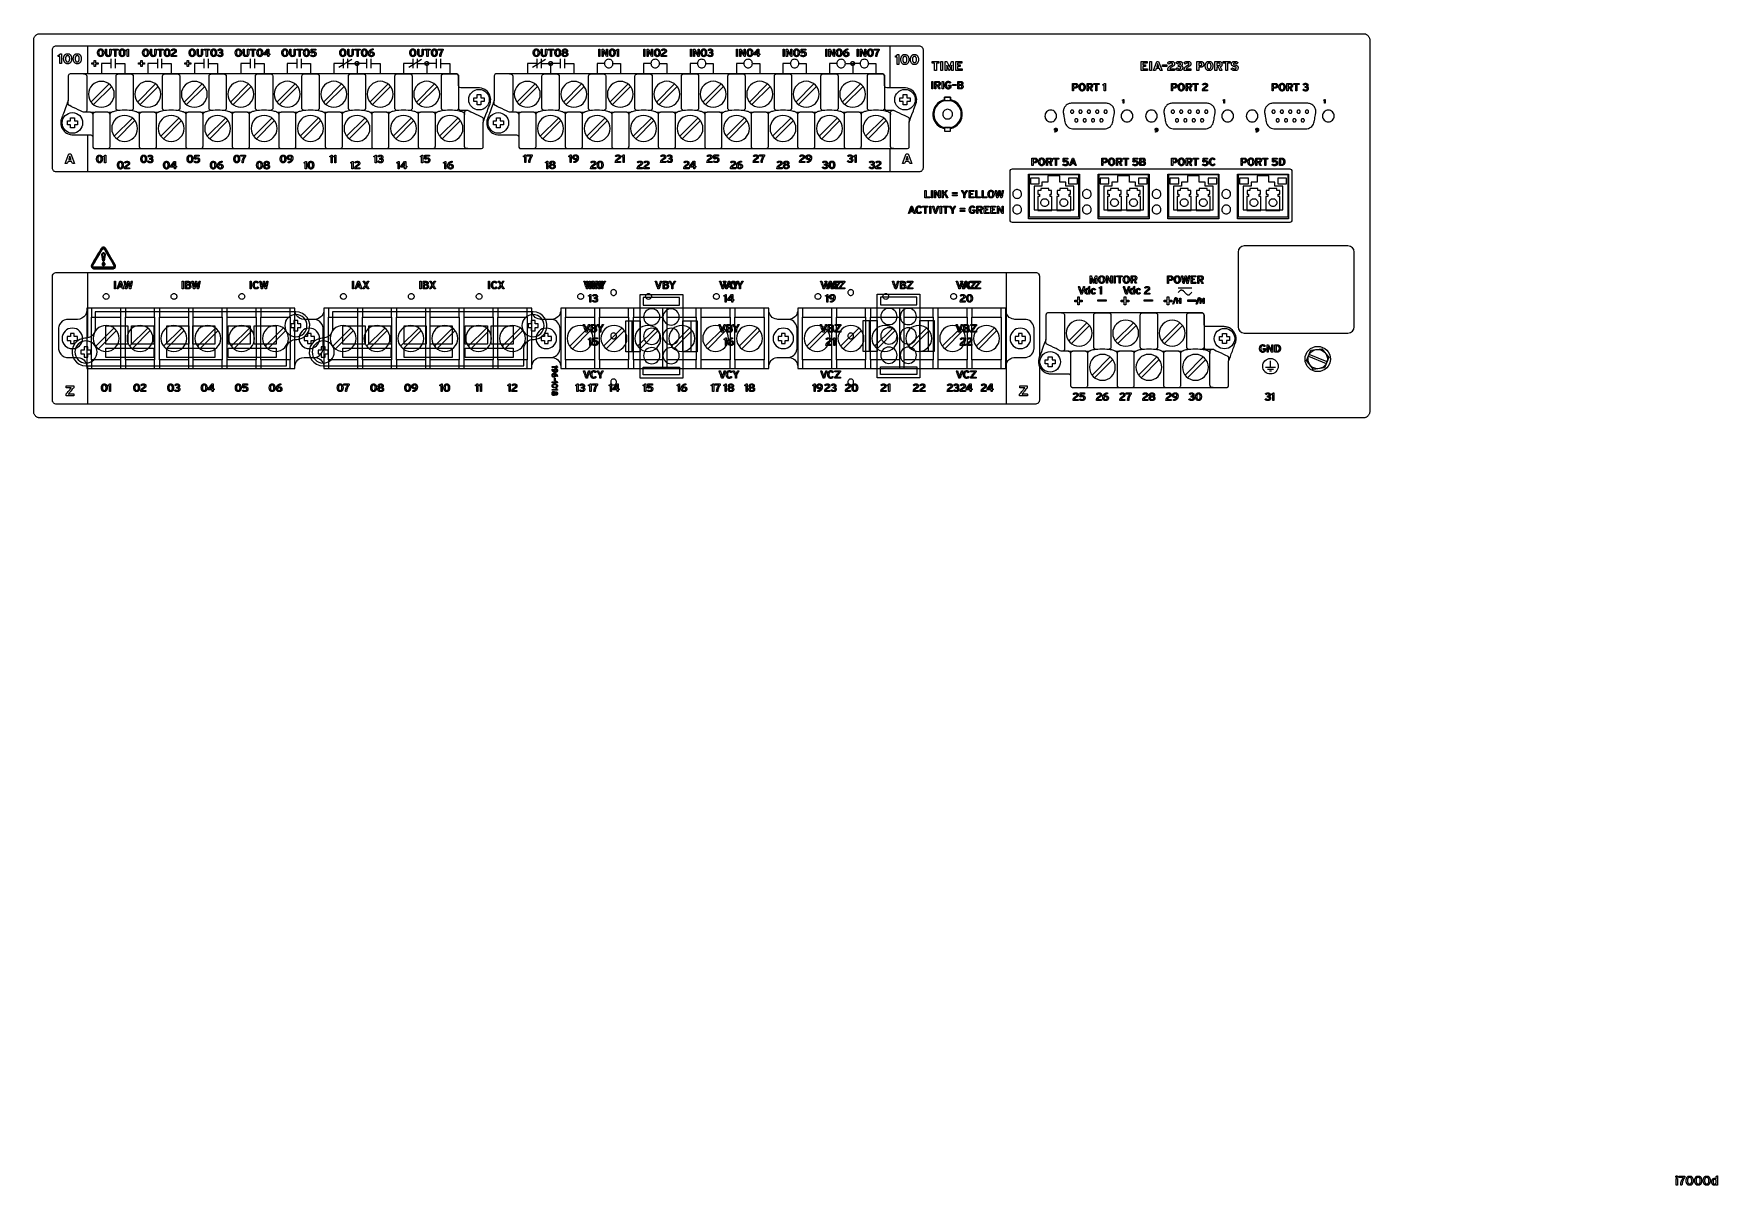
# Model space of a CAD drawing. Extents: x 1 to 47.7, y 0.2 to 33.3.
# Drawn here: x 26 to 47.73, y 0.25 to 15.12 of the extents above; entities that cross this region are included whole.
import ezdxf

# ---------------------------------------------------------------- set-up
doc = ezdxf.new("R2010")
doc.units = 0
doc.header["$MEASUREMENT"] = 0
for name, color, linetype in [('1_1__SCREW_TERMINAL_BLOCK_', 7, 'CONTINUOUS'), ('1_2__CONNECTORIZED_RELAY__', 7, 'CONTINUOUS'), ('2_1__NONE__X', 7, 'CONTINUOUS'), ('2_2__PORTS_5A___5B_WPTP__2', 7, 'CONTINUOUS'), ('2_3__PORTS_5A___5B_WPTP__2', 7, 'CONTINUOUS'), ('2_4__PORTS_5A___5B_WPTP__1', 7, 'CONTINUOUS'), ('2_5__PORTS_5C___5D__2__10-', 7, 'CONTINUOUS'), ('2_6__PORTS_5C___5D__2__100', 7, 'CONTINUOUS'), ('2_7__PORTS_5C___5D__1__10-', 7, 'CONTINUOUS'), ('4_0_____DWG', 7, 'CONTINUOUS')]:
    doc.layers.add(name, color=color, linetype=linetype)

msp = doc.modelspace()

# ---------------------------------------------------------------- linework, layer by layer
at = {"layer": '1_1__SCREW_TERMINAL_BLOCK_'}
for points in [[(33.096, 11.722), (33.095, 11.715), (33.093, 11.708), (33.09, 11.701), (33.085, 11.696), (33.08, 11.691), (33.073, 11.688), (33.066, 11.686), (33.059, 11.685), (33.051, 11.686), (33.044, 11.688), (33.038, 11.691), (33.032, 11.696), (33.028, 11.701), (33.024, 11.708), (33.022, 11.715), (33.021, 11.722), (33.022, 11.73), (33.024, 11.737), (33.028, 11.743), (33.032, 11.749), (33.038, 11.753), (33.044, 11.757), (33.051, 11.759), (33.059, 11.76), (33.066, 11.759), (33.073, 11.757), (33.08, 11.753), (33.085, 11.749), (33.09, 11.743), (33.093, 11.737), (33.095, 11.73)], [(33.184, 11.821), (33.183, 11.821), (33.182, 11.821), (33.18, 11.821), (33.177, 11.821), (33.174, 11.821), (33.172, 11.821), (33.17, 11.821), (33.169, 11.821), (33.168, 11.822), (33.166, 11.828), (33.162, 11.839), (33.157, 11.854), (33.151, 11.871), (33.146, 11.887), (33.141, 11.902), (33.137, 11.913), (33.135, 11.918), (33.135, 11.919), (33.136, 11.919), (33.139, 11.919), (33.141, 11.919), (33.144, 11.919), (33.146, 11.919), (33.149, 11.919), (33.15, 11.919), (33.151, 11.919), (33.152, 11.916), (33.154, 11.909), (33.157, 11.9), (33.16, 11.89), (33.163, 11.879), (33.167, 11.87), (33.169, 11.862), (33.171, 11.857), (33.171, 11.856), (33.171, 11.855), (33.172, 11.854), (33.172, 11.853), (33.173, 11.852), (33.173, 11.851), (33.173, 11.85), (33.174, 11.848), (33.174, 11.847), (33.174, 11.846), (33.175, 11.845), (33.175, 11.844), (33.175, 11.843), (33.176, 11.842), (33.176, 11.841), (33.176, 11.84), (33.176, 11.839), (33.176, 11.839), (33.177, 11.84), (33.177, 11.84), (33.177, 11.841), (33.177, 11.842), (33.178, 11.843), (33.178, 11.844), (33.178, 11.845), (33.179, 11.847), (33.179, 11.848), (33.179, 11.849), (33.18, 11.85), (33.18, 11.851), (33.18, 11.852), (33.181, 11.853), (33.181, 11.855), (33.181, 11.856), (33.182, 11.857), (33.182, 11.859), (33.184, 11.864), (33.187, 11.873), (33.19, 11.883), (33.194, 11.894), (33.197, 11.904), (33.2, 11.912), (33.201, 11.917), (33.202, 11.919), (33.203, 11.919), (33.204, 11.919), (33.207, 11.919), (33.209, 11.919), (33.212, 11.919), (33.214, 11.919), (33.216, 11.919), (33.217, 11.919), (33.217, 11.917), (33.214, 11.909), (33.21, 11.897), (33.205, 11.881), (33.199, 11.865), (33.193, 11.848), (33.188, 11.835), (33.185, 11.825)], [(33.266, 11.88), (33.265, 11.883), (33.263, 11.886), (33.263, 11.889), (33.262, 11.892), (33.261, 11.895), (33.26, 11.897), (33.259, 11.9), (33.258, 11.902), (33.258, 11.9), (33.257, 11.898), (33.256, 11.896), (33.256, 11.893), (33.255, 11.89), (33.254, 11.887), (33.253, 11.884), (33.252, 11.881), (33.251, 11.879), (33.25, 11.878), (33.249, 11.874), (33.248, 11.871), (33.247, 11.867), (33.245, 11.863), (33.244, 11.86), (33.244, 11.858), (33.244, 11.857), (33.246, 11.857), (33.25, 11.857), (33.255, 11.857), (33.26, 11.857), (33.265, 11.857), (33.27, 11.857), (33.273, 11.857), (33.273, 11.858), (33.273, 11.859), (33.272, 11.861), (33.271, 11.865), (33.269, 11.869), (33.268, 11.873), (33.267, 11.877), (33.266, 11.879)], [(33.346, 11.86), (33.346, 11.858), (33.346, 11.855), (33.346, 11.849), (33.346, 11.843), (33.346, 11.836), (33.346, 11.83), (33.346, 11.825), (33.346, 11.822), (33.346, 11.821), (33.345, 11.821), (33.344, 11.821), (33.341, 11.821), (33.339, 11.821), (33.337, 11.821), (33.335, 11.821), (33.333, 11.821), (33.332, 11.821), (33.332, 11.822), (33.332, 11.825), (33.332, 11.83), (33.332, 11.837), (33.332, 11.843), (33.332, 11.85), (33.332, 11.855), (33.332, 11.859), (33.332, 11.86), (33.331, 11.862), (33.327, 11.869), (33.322, 11.877), (33.317, 11.887), (33.311, 11.897), (33.305, 11.906), (33.301, 11.914), (33.299, 11.918), (33.299, 11.919), (33.3, 11.919), (33.302, 11.919), (33.304, 11.919), (33.307, 11.919), (33.31, 11.919), (33.312, 11.919), (33.314, 11.919), (33.315, 11.919), (33.315, 11.918), (33.317, 11.916), (33.319, 11.912), (33.321, 11.908), (33.324, 11.903), (33.326, 11.898), (33.328, 11.895), (33.329, 11.892), (33.33, 11.891), (33.331, 11.889), (33.332, 11.886), (33.334, 11.884), (33.335, 11.882), (33.336, 11.879), (33.337, 11.877), (33.338, 11.875), (33.339, 11.873), (33.34, 11.873), (33.341, 11.875), (33.342, 11.877), (33.343, 11.879), (33.344, 11.882), (33.345, 11.884), (33.346, 11.886), (33.347, 11.889), (33.349, 11.891), (33.349, 11.892), (33.351, 11.895), (33.353, 11.899), (33.355, 11.903), (33.358, 11.908), (33.36, 11.912), (33.362, 11.916), (33.363, 11.918), (33.364, 11.919), (33.365, 11.919), (33.367, 11.919), (33.369, 11.919), (33.372, 11.919), (33.375, 11.919), (33.377, 11.919), (33.379, 11.919), (33.38, 11.919), (33.379, 11.918), (33.377, 11.913), (33.372, 11.906), (33.367, 11.896), (33.361, 11.886), (33.356, 11.876), (33.351, 11.868), (33.347, 11.862)], [(33.972, 11.722), (33.971, 11.715), (33.969, 11.708), (33.966, 11.701), (33.961, 11.696), (33.956, 11.691), (33.949, 11.688), (33.942, 11.686), (33.935, 11.685), (33.927, 11.686), (33.92, 11.688), (33.914, 11.691), (33.908, 11.696), (33.904, 11.701), (33.9, 11.708), (33.898, 11.715), (33.897, 11.722), (33.898, 11.73), (33.9, 11.737), (33.904, 11.743), (33.908, 11.749), (33.914, 11.753), (33.92, 11.757), (33.927, 11.759), (33.935, 11.76), (33.942, 11.759), (33.949, 11.757), (33.956, 11.753), (33.961, 11.749), (33.966, 11.743), (33.969, 11.737), (33.971, 11.73)], [(34.071, 11.821), (34.07, 11.821), (34.068, 11.821), (34.066, 11.821), (34.064, 11.821), (34.061, 11.821), (34.059, 11.821), (34.057, 11.821), (34.055, 11.821), (34.055, 11.822), (34.053, 11.828), (34.049, 11.839), (34.044, 11.854), (34.038, 11.871), (34.032, 11.887), (34.027, 11.902), (34.023, 11.913), (34.021, 11.918), (34.022, 11.919), (34.023, 11.919), (34.025, 11.919), (34.028, 11.919), (34.03, 11.919), (34.033, 11.919), (34.035, 11.919), (34.037, 11.919), (34.037, 11.919), (34.038, 11.916), (34.04, 11.909), (34.043, 11.9), (34.047, 11.89), (34.05, 11.879), (34.053, 11.87), (34.056, 11.862), (34.057, 11.857), (34.058, 11.856), (34.058, 11.855), (34.058, 11.854), (34.059, 11.853), (34.059, 11.852), (34.059, 11.851), (34.06, 11.85), (34.06, 11.848), (34.061, 11.847), (34.061, 11.846), (34.061, 11.845), (34.062, 11.844), (34.062, 11.843), (34.062, 11.842), (34.062, 11.841), (34.063, 11.84), (34.063, 11.839), (34.063, 11.839), (34.063, 11.84), (34.063, 11.84), (34.064, 11.841), (34.064, 11.842), (34.064, 11.843), (34.064, 11.844), (34.065, 11.845), (34.065, 11.847), (34.066, 11.848), (34.066, 11.849), (34.066, 11.85), (34.067, 11.851), (34.067, 11.852), (34.067, 11.853), (34.068, 11.855), (34.068, 11.856), (34.068, 11.857), (34.069, 11.859), (34.071, 11.864), (34.074, 11.873), (34.077, 11.883), (34.08, 11.894), (34.084, 11.904), (34.086, 11.912), (34.088, 11.917), (34.088, 11.919), (34.089, 11.919), (34.091, 11.919), (34.093, 11.919), (34.096, 11.919), (34.099, 11.919), (34.101, 11.919), (34.103, 11.919), (34.104, 11.919), (34.103, 11.917), (34.101, 11.909), (34.096, 11.897), (34.091, 11.881), (34.085, 11.865), (34.08, 11.848), (34.075, 11.835), (34.072, 11.825)], [(34.192, 11.851), (34.192, 11.845), (34.19, 11.839), (34.188, 11.834), (34.185, 11.83), (34.181, 11.827), (34.176, 11.824), (34.171, 11.822), (34.164, 11.822), (34.16, 11.821), (34.157, 11.821), (34.153, 11.821), (34.147, 11.821), (34.14, 11.821), (34.134, 11.821), (34.128, 11.821), (34.124, 11.821), (34.123, 11.821), (34.123, 11.824), (34.123, 11.834), (34.123, 11.847), (34.123, 11.863), (34.123, 11.88), (34.123, 11.896), (34.123, 11.909), (34.123, 11.917), (34.123, 11.919), (34.125, 11.919), (34.13, 11.919), (34.136, 11.919), (34.142, 11.919), (34.149, 11.919), (34.155, 11.919), (34.159, 11.919), (34.161, 11.919), (34.166, 11.918), (34.171, 11.917), (34.176, 11.916), (34.18, 11.914), (34.183, 11.911), (34.185, 11.907), (34.187, 11.903), (34.188, 11.898), (34.188, 11.893), (34.188, 11.891), (34.188, 11.89), (34.188, 11.888), (34.188, 11.887), (34.187, 11.885), (34.187, 11.884), (34.186, 11.883), (34.185, 11.882), (34.185, 11.881), (34.184, 11.88), (34.183, 11.879), (34.182, 11.878), (34.181, 11.877), (34.18, 11.876), (34.179, 11.875), (34.177, 11.874), (34.177, 11.874), (34.178, 11.873), (34.179, 11.873), (34.181, 11.872), (34.182, 11.872), (34.183, 11.871), (34.184, 11.87), (34.186, 11.869), (34.187, 11.868), (34.188, 11.866), (34.189, 11.865), (34.19, 11.863), (34.191, 11.862), (34.191, 11.86), (34.192, 11.858), (34.192, 11.856), (34.192, 11.854)], [(34.174, 11.893), (34.174, 11.894), (34.174, 11.895), (34.174, 11.896), (34.174, 11.897), (34.173, 11.898), (34.173, 11.899), (34.172, 11.9), (34.172, 11.901), (34.171, 11.902), (34.17, 11.903), (34.169, 11.903), (34.168, 11.904), (34.167, 11.904), (34.166, 11.905), (34.164, 11.905), (34.163, 11.905), (34.161, 11.905), (34.16, 11.905), (34.158, 11.905), (34.154, 11.905), (34.15, 11.905), (34.145, 11.905), (34.141, 11.905), (34.138, 11.905), (34.136, 11.905), (34.136, 11.905), (34.136, 11.903), (34.136, 11.9), (34.136, 11.896), (34.136, 11.892), (34.136, 11.887), (34.136, 11.884), (34.136, 11.881), (34.136, 11.88), (34.137, 11.88), (34.14, 11.88), (34.143, 11.88), (34.147, 11.88), (34.152, 11.88), (34.156, 11.88), (34.159, 11.88), (34.161, 11.88), (34.162, 11.88), (34.162, 11.88), (34.163, 11.88), (34.164, 11.88), (34.165, 11.88), (34.165, 11.881), (34.166, 11.881), (34.167, 11.881), (34.167, 11.881), (34.168, 11.882), (34.168, 11.882), (34.169, 11.882), (34.169, 11.882), (34.17, 11.883), (34.17, 11.883), (34.171, 11.883), (34.171, 11.884), (34.172, 11.884), (34.172, 11.885), (34.173, 11.886), (34.173, 11.887), (34.174, 11.888), (34.174, 11.889), (34.174, 11.89), (34.174, 11.891)], [(34.178, 11.851), (34.178, 11.854), (34.177, 11.858), (34.176, 11.86), (34.174, 11.862), (34.172, 11.864), (34.169, 11.866), (34.166, 11.867), (34.163, 11.867), (34.161, 11.867), (34.159, 11.867), (34.155, 11.867), (34.151, 11.867), (34.146, 11.867), (34.142, 11.867), (34.139, 11.867), (34.136, 11.867), (34.136, 11.867), (34.136, 11.865), (34.136, 11.861), (34.136, 11.856), (34.136, 11.85), (34.136, 11.844), (34.136, 11.839), (34.136, 11.836), (34.136, 11.835), (34.137, 11.835), (34.14, 11.835), (34.143, 11.835), (34.148, 11.835), (34.152, 11.835), (34.156, 11.835), (34.159, 11.835), (34.161, 11.835), (34.163, 11.835), (34.165, 11.835), (34.167, 11.835), (34.168, 11.836), (34.17, 11.836), (34.171, 11.837), (34.173, 11.838), (34.174, 11.839), (34.175, 11.84), (34.176, 11.841), (34.176, 11.842), (34.177, 11.843), (34.177, 11.845), (34.178, 11.846), (34.178, 11.848), (34.178, 11.849)], [(34.249, 11.86), (34.249, 11.858), (34.249, 11.855), (34.249, 11.849), (34.249, 11.843), (34.249, 11.836), (34.249, 11.83), (34.249, 11.825), (34.249, 11.822), (34.249, 11.821), (34.248, 11.821), (34.247, 11.821), (34.244, 11.821), (34.242, 11.821), (34.24, 11.821), (34.237, 11.821), (34.236, 11.821), (34.235, 11.821), (34.235, 11.822), (34.235, 11.825), (34.235, 11.83), (34.235, 11.837), (34.235, 11.843), (34.235, 11.85), (34.235, 11.855), (34.235, 11.859), (34.235, 11.86), (34.234, 11.862), (34.23, 11.869), (34.225, 11.877), (34.22, 11.887), (34.214, 11.897), (34.208, 11.906), (34.204, 11.914), (34.202, 11.918), (34.201, 11.919), (34.203, 11.919), (34.205, 11.919), (34.207, 11.919), (34.21, 11.919), (34.213, 11.919), (34.215, 11.919), (34.217, 11.919), (34.218, 11.919), (34.218, 11.918), (34.22, 11.916), (34.222, 11.912), (34.224, 11.908), (34.226, 11.903), (34.229, 11.898), (34.231, 11.895), (34.232, 11.892), (34.233, 11.891), (34.234, 11.889), (34.235, 11.886), (34.237, 11.884), (34.238, 11.882), (34.239, 11.879), (34.24, 11.877), (34.241, 11.875), (34.242, 11.873), (34.243, 11.873), (34.244, 11.875), (34.245, 11.877), (34.246, 11.879), (34.247, 11.882), (34.248, 11.884), (34.249, 11.886), (34.25, 11.889), (34.252, 11.891), (34.252, 11.892), (34.254, 11.895), (34.256, 11.899), (34.258, 11.903), (34.261, 11.908), (34.263, 11.912), (34.265, 11.916), (34.266, 11.918), (34.267, 11.919), (34.268, 11.919), (34.269, 11.919), (34.272, 11.919), (34.275, 11.919), (34.277, 11.919), (34.28, 11.919), (34.282, 11.919), (34.283, 11.919), (34.282, 11.918), (34.28, 11.913), (34.275, 11.906), (34.27, 11.896), (34.264, 11.886), (34.259, 11.876), (34.254, 11.868), (34.25, 11.862)], [(34.848, 11.722), (34.847, 11.715), (34.845, 11.708), (34.842, 11.701), (34.837, 11.696), (34.832, 11.691), (34.825, 11.688), (34.818, 11.686), (34.811, 11.685), (34.803, 11.686), (34.796, 11.688), (34.79, 11.691), (34.784, 11.696), (34.78, 11.701), (34.776, 11.708), (34.774, 11.715), (34.773, 11.722), (34.774, 11.73), (34.776, 11.737), (34.78, 11.743), (34.784, 11.749), (34.79, 11.753), (34.796, 11.757), (34.803, 11.759), (34.811, 11.76), (34.818, 11.759), (34.825, 11.757), (34.832, 11.753), (34.837, 11.749), (34.842, 11.743), (34.845, 11.737), (34.847, 11.73)], [(34.949, 11.821), (34.948, 11.821), (34.947, 11.821), (34.944, 11.821), (34.942, 11.821), (34.939, 11.821), (34.937, 11.821), (34.935, 11.821), (34.933, 11.821), (34.933, 11.822), (34.931, 11.828), (34.927, 11.839), (34.922, 11.854), (34.916, 11.871), (34.91, 11.887), (34.905, 11.902), (34.901, 11.913), (34.9, 11.918), (34.9, 11.919), (34.901, 11.919), (34.903, 11.919), (34.906, 11.919), (34.909, 11.919), (34.911, 11.919), (34.913, 11.919), (34.915, 11.919), (34.915, 11.919), (34.916, 11.916), (34.918, 11.909), (34.921, 11.9), (34.925, 11.89), (34.928, 11.879), (34.931, 11.87), (34.934, 11.862), (34.935, 11.857), (34.936, 11.856), (34.936, 11.855), (34.936, 11.854), (34.937, 11.853), (34.937, 11.852), (34.938, 11.851), (34.938, 11.85), (34.938, 11.848), (34.939, 11.847), (34.939, 11.846), (34.939, 11.845), (34.94, 11.844), (34.94, 11.843), (34.94, 11.842), (34.94, 11.841), (34.941, 11.84), (34.941, 11.839), (34.941, 11.839), (34.941, 11.84), (34.941, 11.84), (34.942, 11.841), (34.942, 11.842), (34.942, 11.843), (34.943, 11.844), (34.943, 11.845), (34.943, 11.847), (34.944, 11.848), (34.944, 11.849), (34.944, 11.85), (34.945, 11.851), (34.945, 11.852), (34.945, 11.853), (34.946, 11.855), (34.946, 11.856), (34.946, 11.857), (34.947, 11.859), (34.949, 11.864), (34.952, 11.873), (34.955, 11.883), (34.958, 11.894), (34.962, 11.904), (34.964, 11.912), (34.966, 11.917), (34.966, 11.919), (34.967, 11.919), (34.969, 11.919), (34.971, 11.919), (34.974, 11.919), (34.977, 11.919), (34.979, 11.919), (34.981, 11.919), (34.982, 11.919), (34.981, 11.917), (34.979, 11.909), (34.975, 11.897), (34.969, 11.881), (34.963, 11.865), (34.958, 11.848), (34.953, 11.835), (34.95, 11.825)], [(35.064, 11.838), (35.061, 11.834), (35.058, 11.831), (35.055, 11.828), (35.052, 11.825), (35.048, 11.823), (35.044, 11.822), (35.04, 11.821), (35.035, 11.82), (35.03, 11.82), (35.026, 11.82), (35.022, 11.821), (35.019, 11.822), (35.015, 11.823), (35.012, 11.825), (35.009, 11.827), (35.006, 11.83), (35.003, 11.833), (35.001, 11.836), (34.999, 11.839), (34.997, 11.843), (34.995, 11.846), (34.994, 11.85), (34.993, 11.855), (34.992, 11.859), (34.992, 11.864), (34.991, 11.869), (34.992, 11.874), (34.992, 11.879), (34.993, 11.884), (34.994, 11.888), (34.995, 11.892), (34.996, 11.896), (34.998, 11.9), (35, 11.903), (35.003, 11.906), (35.005, 11.909), (35.008, 11.912), (35.011, 11.914), (35.014, 11.916), (35.017, 11.918), (35.021, 11.919), (35.025, 11.92), (35.028, 11.92), (35.033, 11.92), (35.038, 11.92), (35.042, 11.919), (35.047, 11.917), (35.051, 11.916), (35.054, 11.913), (35.057, 11.911), (35.06, 11.907), (35.062, 11.904), (35.063, 11.902), (35.062, 11.901), (35.061, 11.9), (35.059, 11.899), (35.057, 11.898), (35.054, 11.896), (35.053, 11.895), (35.051, 11.894), (35.051, 11.894), (35.05, 11.895), (35.049, 11.896), (35.048, 11.898), (35.048, 11.899), (35.047, 11.9), (35.046, 11.901), (35.045, 11.901), (35.044, 11.902), (35.043, 11.903), (35.042, 11.904), (35.041, 11.904), (35.039, 11.905), (35.038, 11.905), (35.037, 11.905), (35.035, 11.905), (35.034, 11.906), (35.032, 11.906), (35.03, 11.906), (35.027, 11.905), (35.025, 11.905), (35.023, 11.904), (35.02, 11.903), (35.018, 11.902), (35.016, 11.901), (35.015, 11.899), (35.013, 11.897), (35.012, 11.895), (35.01, 11.892), (35.009, 11.89), (35.008, 11.887), (35.007, 11.884), (35.007, 11.881), (35.006, 11.878), (35.006, 11.874), (35.006, 11.87), (35.006, 11.867), (35.006, 11.863), (35.007, 11.86), (35.007, 11.857), (35.008, 11.854), (35.009, 11.851), (35.01, 11.848), (35.011, 11.846), (35.013, 11.844), (35.014, 11.842), (35.016, 11.84), (35.018, 11.838), (35.02, 11.837), (35.022, 11.836), (35.025, 11.835), (35.027, 11.835), (35.03, 11.834), (35.033, 11.834), (35.036, 11.835), (35.039, 11.835), (35.041, 11.836), (35.044, 11.838), (35.046, 11.839), (35.048, 11.841), (35.05, 11.843), (35.052, 11.846), (35.052, 11.846), (35.053, 11.846), (35.055, 11.845), (35.057, 11.843), (35.059, 11.842), (35.06, 11.841), (35.062, 11.84), (35.063, 11.839)], [(35.123, 11.86), (35.123, 11.858), (35.123, 11.855), (35.123, 11.849), (35.123, 11.843), (35.123, 11.836), (35.123, 11.83), (35.123, 11.825), (35.123, 11.822), (35.123, 11.821), (35.122, 11.821), (35.12, 11.821), (35.118, 11.821), (35.116, 11.821), (35.114, 11.821), (35.111, 11.821), (35.11, 11.821), (35.109, 11.821), (35.109, 11.822), (35.109, 11.825), (35.109, 11.83), (35.109, 11.837), (35.109, 11.843), (35.109, 11.85), (35.109, 11.855), (35.109, 11.859), (35.109, 11.86), (35.107, 11.862), (35.104, 11.869), (35.099, 11.877), (35.093, 11.887), (35.088, 11.897), (35.082, 11.906), (35.078, 11.914), (35.076, 11.918), (35.075, 11.919), (35.076, 11.919), (35.078, 11.919), (35.081, 11.919), (35.084, 11.919), (35.087, 11.919), (35.089, 11.919), (35.091, 11.919), (35.092, 11.919), (35.092, 11.918), (35.093, 11.916), (35.095, 11.912), (35.098, 11.908), (35.1, 11.903), (35.103, 11.898), (35.105, 11.895), (35.106, 11.892), (35.107, 11.891), (35.108, 11.889), (35.109, 11.886), (35.111, 11.884), (35.112, 11.882), (35.113, 11.879), (35.114, 11.877), (35.115, 11.875), (35.116, 11.873), (35.117, 11.873), (35.117, 11.875), (35.118, 11.877), (35.119, 11.879), (35.121, 11.882), (35.122, 11.884), (35.123, 11.886), (35.124, 11.889), (35.126, 11.891), (35.126, 11.892), (35.128, 11.895), (35.13, 11.899), (35.132, 11.903), (35.135, 11.908), (35.137, 11.912), (35.139, 11.916), (35.14, 11.918), (35.141, 11.919), (35.141, 11.919), (35.143, 11.919), (35.146, 11.919), (35.149, 11.919), (35.151, 11.919), (35.154, 11.919), (35.156, 11.919), (35.157, 11.919), (35.156, 11.918), (35.154, 11.913), (35.149, 11.906), (35.144, 11.896), (35.138, 11.886), (35.132, 11.876), (35.128, 11.868), (35.124, 11.862)], [(36.16, 11.722), (36.159, 11.715), (36.157, 11.708), (36.153, 11.701), (36.149, 11.696), (36.143, 11.691), (36.137, 11.688), (36.13, 11.686), (36.122, 11.685), (36.115, 11.686), (36.108, 11.688), (36.101, 11.691), (36.096, 11.696), (36.091, 11.701), (36.088, 11.708), (36.085, 11.715), (36.085, 11.722), (36.085, 11.73), (36.088, 11.737), (36.091, 11.743), (36.096, 11.749), (36.101, 11.753), (36.108, 11.757), (36.115, 11.759), (36.122, 11.76), (36.13, 11.759), (36.137, 11.757), (36.143, 11.753), (36.149, 11.749), (36.153, 11.743), (36.157, 11.737), (36.159, 11.73)], [(36.261, 11.821), (36.261, 11.821), (36.259, 11.821), (36.257, 11.821), (36.254, 11.821), (36.252, 11.821), (36.249, 11.821), (36.247, 11.821), (36.246, 11.821), (36.246, 11.822), (36.244, 11.828), (36.24, 11.839), (36.235, 11.854), (36.229, 11.871), (36.223, 11.887), (36.218, 11.902), (36.214, 11.913), (36.212, 11.918), (36.212, 11.919), (36.214, 11.919), (36.216, 11.919), (36.218, 11.919), (36.221, 11.919), (36.224, 11.919), (36.226, 11.919), (36.228, 11.919), (36.228, 11.919), (36.229, 11.916), (36.231, 11.909), (36.234, 11.9), (36.237, 11.89), (36.241, 11.879), (36.244, 11.87), (36.247, 11.862), (36.248, 11.857), (36.248, 11.856), (36.249, 11.855), (36.249, 11.854), (36.25, 11.853), (36.25, 11.852), (36.25, 11.851), (36.251, 11.85), (36.251, 11.848), (36.251, 11.847), (36.252, 11.846), (36.252, 11.845), (36.252, 11.844), (36.253, 11.843), (36.253, 11.842), (36.253, 11.841), (36.253, 11.84), (36.254, 11.839), (36.254, 11.839), (36.254, 11.84), (36.254, 11.84), (36.254, 11.841), (36.255, 11.842), (36.255, 11.843), (36.255, 11.844), (36.256, 11.845), (36.256, 11.847), (36.256, 11.848), (36.257, 11.849), (36.257, 11.85), (36.257, 11.851), (36.258, 11.852), (36.258, 11.853), (36.258, 11.855), (36.259, 11.856), (36.259, 11.857), (36.26, 11.859), (36.262, 11.864), (36.264, 11.873), (36.268, 11.883), (36.271, 11.894), (36.274, 11.904), (36.277, 11.912), (36.279, 11.917), (36.279, 11.919), (36.28, 11.919), (36.282, 11.919), (36.284, 11.919), (36.287, 11.919), (36.289, 11.919), (36.292, 11.919), (36.294, 11.919), (36.295, 11.919), (36.294, 11.917), (36.292, 11.909), (36.287, 11.897), (36.282, 11.881), (36.276, 11.865), (36.271, 11.848), (36.266, 11.835), (36.263, 11.825)], [(36.343, 11.88), (36.342, 11.883), (36.341, 11.886), (36.34, 11.889), (36.339, 11.892), (36.338, 11.895), (36.337, 11.897), (36.336, 11.9), (36.336, 11.902), (36.335, 11.9), (36.334, 11.898), (36.334, 11.896), (36.333, 11.893), (36.332, 11.89), (36.331, 11.887), (36.33, 11.884), (36.329, 11.881), (36.328, 11.879), (36.328, 11.878), (36.327, 11.874), (36.325, 11.871), (36.324, 11.867), (36.323, 11.863), (36.322, 11.86), (36.321, 11.858), (36.321, 11.857), (36.323, 11.857), (36.327, 11.857), (36.332, 11.857), (36.337, 11.857), (36.343, 11.857), (36.347, 11.857), (36.35, 11.857), (36.351, 11.858), (36.35, 11.859), (36.349, 11.861), (36.348, 11.865), (36.347, 11.869), (36.345, 11.873), (36.344, 11.877), (36.343, 11.879)], [(36.394, 11.821), (36.394, 11.822), (36.394, 11.823), (36.394, 11.825), (36.394, 11.828), (36.394, 11.83), (36.394, 11.832), (36.394, 11.834), (36.394, 11.835), (36.394, 11.836), (36.397, 11.839), (36.402, 11.845), (36.409, 11.854), (36.417, 11.864), (36.425, 11.873), (36.432, 11.882), (36.438, 11.889), (36.441, 11.893), (36.442, 11.894), (36.443, 11.896), (36.445, 11.897), (36.446, 11.899), (36.447, 11.9), (36.449, 11.901), (36.45, 11.903), (36.451, 11.904), (36.452, 11.905), (36.451, 11.905), (36.449, 11.905), (36.446, 11.905), (36.444, 11.905), (36.442, 11.905), (36.44, 11.905), (36.437, 11.905), (36.435, 11.905), (36.433, 11.905), (36.431, 11.905), (36.427, 11.905), (36.422, 11.905), (36.416, 11.905), (36.41, 11.905), (36.404, 11.905), (36.4, 11.905), (36.397, 11.905), (36.397, 11.905), (36.397, 11.906), (36.397, 11.908), (36.397, 11.91), (36.397, 11.912), (36.397, 11.914), (36.397, 11.916), (36.397, 11.918), (36.397, 11.919), (36.398, 11.919), (36.404, 11.919), (36.413, 11.919), (36.424, 11.919), (36.437, 11.919), (36.448, 11.919), (36.458, 11.919), (36.465, 11.919), (36.468, 11.919), (36.468, 11.918), (36.468, 11.917), (36.468, 11.915), (36.468, 11.912), (36.468, 11.91), (36.468, 11.908), (36.468, 11.906), (36.468, 11.905), (36.468, 11.904), (36.465, 11.901), (36.46, 11.895), (36.453, 11.886), (36.445, 11.876), (36.437, 11.867), (36.43, 11.858), (36.424, 11.851), (36.421, 11.847), (36.42, 11.846), (36.419, 11.845), (36.417, 11.843), (36.416, 11.841), (36.415, 11.84), (36.414, 11.839), (36.412, 11.837), (36.411, 11.836), (36.41, 11.835), (36.411, 11.835), (36.413, 11.835), (36.416, 11.835), (36.418, 11.835), (36.42, 11.835), (36.422, 11.835), (36.425, 11.835), (36.427, 11.835), (36.429, 11.835), (36.431, 11.835), (36.435, 11.835), (36.441, 11.835), (36.447, 11.835), (36.454, 11.835), (36.46, 11.835), (36.464, 11.835), (36.467, 11.835), (36.468, 11.835), (36.468, 11.834), (36.468, 11.832), (36.468, 11.83), (36.468, 11.828), (36.468, 11.826), (36.468, 11.824), (36.468, 11.822), (36.468, 11.821), (36.466, 11.821), (36.46, 11.821), (36.451, 11.821), (36.439, 11.821), (36.426, 11.821), (36.414, 11.821), (36.404, 11.821), (36.397, 11.821)], [(37.036, 11.722), (37.035, 11.715), (37.033, 11.708), (37.029, 11.701), (37.025, 11.696), (37.019, 11.691), (37.013, 11.688), (37.006, 11.686), (36.998, 11.685), (36.991, 11.686), (36.984, 11.688), (36.977, 11.691), (36.972, 11.696), (36.967, 11.701), (36.964, 11.708), (36.961, 11.715), (36.961, 11.722), (36.961, 11.73), (36.964, 11.737), (36.967, 11.743), (36.972, 11.749), (36.977, 11.753), (36.984, 11.757), (36.991, 11.759), (36.998, 11.76), (37.006, 11.759), (37.013, 11.757), (37.019, 11.753), (37.025, 11.749), (37.029, 11.743), (37.033, 11.737), (37.035, 11.73)], [(37.134, 11.821), (37.133, 11.821), (37.132, 11.821), (37.129, 11.821), (37.127, 11.821), (37.124, 11.821), (37.122, 11.821), (37.12, 11.821), (37.118, 11.821), (37.118, 11.822), (37.116, 11.828), (37.112, 11.839), (37.107, 11.854), (37.101, 11.871), (37.095, 11.887), (37.09, 11.902), (37.086, 11.913), (37.085, 11.918), (37.085, 11.919), (37.086, 11.919), (37.088, 11.919), (37.091, 11.919), (37.094, 11.919), (37.096, 11.919), (37.098, 11.919), (37.1, 11.919), (37.1, 11.919), (37.101, 11.916), (37.103, 11.909), (37.106, 11.9), (37.11, 11.89), (37.113, 11.879), (37.116, 11.87), (37.119, 11.862), (37.12, 11.857), (37.121, 11.856), (37.121, 11.855), (37.121, 11.854), (37.122, 11.853), (37.122, 11.852), (37.123, 11.851), (37.123, 11.85), (37.123, 11.848), (37.124, 11.847), (37.124, 11.846), (37.124, 11.845), (37.125, 11.844), (37.125, 11.843), (37.125, 11.842), (37.125, 11.841), (37.126, 11.84), (37.126, 11.839), (37.126, 11.839), (37.126, 11.84), (37.126, 11.84), (37.127, 11.841), (37.127, 11.842), (37.127, 11.843), (37.128, 11.844), (37.128, 11.845), (37.128, 11.847), (37.129, 11.848), (37.129, 11.849), (37.129, 11.85), (37.13, 11.851), (37.13, 11.852), (37.13, 11.853), (37.131, 11.855), (37.131, 11.856), (37.131, 11.857), (37.132, 11.859), (37.134, 11.864), (37.137, 11.873), (37.14, 11.883), (37.143, 11.894), (37.147, 11.904), (37.149, 11.912), (37.151, 11.917), (37.151, 11.919), (37.152, 11.919), (37.154, 11.919), (37.156, 11.919), (37.159, 11.919), (37.162, 11.919), (37.164, 11.919), (37.166, 11.919), (37.167, 11.919), (37.167, 11.917), (37.164, 11.909), (37.16, 11.897), (37.154, 11.881), (37.148, 11.865), (37.143, 11.848), (37.138, 11.835), (37.135, 11.825)], [(37.255, 11.851), (37.255, 11.845), (37.253, 11.839), (37.251, 11.834), (37.248, 11.83), (37.244, 11.827), (37.239, 11.824), (37.234, 11.822), (37.227, 11.822), (37.223, 11.821), (37.22, 11.821), (37.216, 11.821), (37.21, 11.821), (37.203, 11.821), (37.197, 11.821), (37.192, 11.821), (37.188, 11.821), (37.186, 11.821), (37.186, 11.824), (37.186, 11.834), (37.186, 11.847), (37.186, 11.863), (37.186, 11.88), (37.186, 11.896), (37.186, 11.909), (37.186, 11.917), (37.186, 11.919), (37.188, 11.919), (37.193, 11.919), (37.199, 11.919), (37.206, 11.919), (37.212, 11.919), (37.218, 11.919), (37.222, 11.919), (37.224, 11.919), (37.229, 11.918), (37.234, 11.917), (37.239, 11.916), (37.243, 11.914), (37.246, 11.911), (37.248, 11.907), (37.25, 11.903), (37.251, 11.898), (37.252, 11.893), (37.251, 11.891), (37.251, 11.89), (37.251, 11.888), (37.251, 11.887), (37.25, 11.885), (37.25, 11.884), (37.249, 11.883), (37.248, 11.882), (37.248, 11.881), (37.247, 11.88), (37.246, 11.879), (37.245, 11.878), (37.244, 11.877), (37.243, 11.876), (37.242, 11.875), (37.241, 11.874), (37.24, 11.874), (37.241, 11.873), (37.242, 11.873), (37.244, 11.872), (37.245, 11.872), (37.246, 11.871), (37.248, 11.87), (37.249, 11.869), (37.25, 11.868), (37.251, 11.866), (37.252, 11.865), (37.253, 11.863), (37.254, 11.862), (37.254, 11.86), (37.255, 11.858), (37.255, 11.856), (37.255, 11.854)], [(37.237, 11.893), (37.237, 11.894), (37.237, 11.895), (37.237, 11.896), (37.237, 11.897), (37.236, 11.898), (37.236, 11.899), (37.236, 11.9), (37.235, 11.901), (37.234, 11.902), (37.233, 11.903), (37.232, 11.903), (37.231, 11.904), (37.23, 11.904), (37.229, 11.905), (37.227, 11.905), (37.226, 11.905), (37.224, 11.905), (37.223, 11.905), (37.221, 11.905), (37.217, 11.905), (37.213, 11.905), (37.208, 11.905), (37.204, 11.905), (37.201, 11.905), (37.199, 11.905), (37.199, 11.905), (37.199, 11.903), (37.199, 11.9), (37.199, 11.896), (37.199, 11.892), (37.199, 11.887), (37.199, 11.884), (37.199, 11.881), (37.199, 11.88), (37.2, 11.88), (37.203, 11.88), (37.206, 11.88), (37.211, 11.88), (37.215, 11.88), (37.219, 11.88), (37.222, 11.88), (37.224, 11.88), (37.225, 11.88), (37.226, 11.88), (37.226, 11.88), (37.227, 11.88), (37.228, 11.88), (37.229, 11.881), (37.229, 11.881), (37.23, 11.881), (37.23, 11.881), (37.231, 11.882), (37.231, 11.882), (37.232, 11.882), (37.233, 11.882), (37.233, 11.883), (37.233, 11.883), (37.234, 11.883), (37.234, 11.884), (37.235, 11.884), (37.235, 11.885), (37.236, 11.886), (37.236, 11.887), (37.237, 11.888), (37.237, 11.889), (37.237, 11.89), (37.237, 11.891)], [(37.241, 11.851), (37.241, 11.854), (37.24, 11.858), (37.239, 11.86), (37.237, 11.862), (37.235, 11.864), (37.233, 11.866), (37.229, 11.867), (37.226, 11.867), (37.224, 11.867), (37.222, 11.867), (37.218, 11.867), (37.214, 11.867), (37.21, 11.867), (37.205, 11.867), (37.202, 11.867), (37.2, 11.867), (37.199, 11.867), (37.199, 11.865), (37.199, 11.861), (37.199, 11.856), (37.199, 11.85), (37.199, 11.844), (37.199, 11.839), (37.199, 11.836), (37.199, 11.835), (37.2, 11.835), (37.203, 11.835), (37.207, 11.835), (37.211, 11.835), (37.215, 11.835), (37.219, 11.835), (37.223, 11.835), (37.224, 11.835), (37.226, 11.835), (37.228, 11.835), (37.23, 11.835), (37.231, 11.836), (37.233, 11.836), (37.234, 11.837), (37.236, 11.838), (37.237, 11.839), (37.238, 11.84), (37.239, 11.841), (37.239, 11.842), (37.24, 11.843), (37.24, 11.845), (37.241, 11.846), (37.241, 11.848), (37.241, 11.849)], [(37.273, 11.821), (37.273, 11.822), (37.273, 11.823), (37.273, 11.825), (37.273, 11.828), (37.273, 11.83), (37.273, 11.832), (37.273, 11.834), (37.273, 11.835), (37.274, 11.836), (37.276, 11.839), (37.282, 11.845), (37.289, 11.854), (37.297, 11.864), (37.305, 11.873), (37.312, 11.882), (37.318, 11.889), (37.321, 11.893), (37.322, 11.894), (37.323, 11.896), (37.324, 11.897), (37.326, 11.899), (37.327, 11.9), (37.328, 11.901), (37.329, 11.903), (37.331, 11.904), (37.332, 11.905), (37.33, 11.905), (37.328, 11.905), (37.326, 11.905), (37.324, 11.905), (37.322, 11.905), (37.319, 11.905), (37.317, 11.905), (37.315, 11.905), (37.312, 11.905), (37.311, 11.905), (37.307, 11.905), (37.302, 11.905), (37.296, 11.905), (37.289, 11.905), (37.284, 11.905), (37.279, 11.905), (37.277, 11.905), (37.276, 11.905), (37.276, 11.906), (37.276, 11.908), (37.276, 11.91), (37.276, 11.912), (37.276, 11.914), (37.276, 11.916), (37.276, 11.918), (37.276, 11.919), (37.278, 11.919), (37.283, 11.919), (37.293, 11.919), (37.304, 11.919), (37.316, 11.919), (37.328, 11.919), (37.338, 11.919), (37.345, 11.919), (37.347, 11.919), (37.347, 11.918), (37.347, 11.917), (37.347, 11.915), (37.347, 11.912), (37.347, 11.91), (37.347, 11.908), (37.347, 11.906), (37.347, 11.905), (37.347, 11.904), (37.345, 11.901), (37.339, 11.895), (37.332, 11.886), (37.324, 11.876), (37.316, 11.867), (37.309, 11.858), (37.304, 11.851), (37.301, 11.847), (37.3, 11.846), (37.298, 11.845), (37.297, 11.843), (37.296, 11.841), (37.294, 11.84), (37.293, 11.839), (37.292, 11.837), (37.291, 11.836), (37.29, 11.835), (37.291, 11.835), (37.293, 11.835), (37.295, 11.835), (37.297, 11.835), (37.3, 11.835), (37.302, 11.835), (37.304, 11.835), (37.307, 11.835), (37.309, 11.835), (37.311, 11.835), (37.315, 11.835), (37.32, 11.835), (37.327, 11.835), (37.333, 11.835), (37.339, 11.835), (37.344, 11.835), (37.347, 11.835), (37.347, 11.835), (37.347, 11.834), (37.347, 11.832), (37.347, 11.83), (37.347, 11.828), (37.347, 11.826), (37.347, 11.824), (37.347, 11.822), (37.347, 11.821), (37.346, 11.821), (37.34, 11.821), (37.33, 11.821), (37.319, 11.821), (37.306, 11.821), (37.294, 11.821), (37.283, 11.821), (37.276, 11.821)], [(37.912, 11.722), (37.911, 11.715), (37.909, 11.708), (37.905, 11.701), (37.901, 11.696), (37.895, 11.691), (37.889, 11.688), (37.882, 11.686), (37.874, 11.685), (37.867, 11.686), (37.86, 11.688), (37.853, 11.691), (37.848, 11.696), (37.843, 11.701), (37.84, 11.708), (37.837, 11.715), (37.837, 11.722), (37.837, 11.73), (37.84, 11.737), (37.843, 11.743), (37.848, 11.749), (37.853, 11.753), (37.86, 11.757), (37.867, 11.759), (37.874, 11.76), (37.882, 11.759), (37.889, 11.757), (37.895, 11.753), (37.901, 11.749), (37.905, 11.743), (37.909, 11.737), (37.911, 11.73)], [(38.013, 11.821), (38.013, 11.821), (38.011, 11.821), (38.009, 11.821), (38.006, 11.821), (38.004, 11.821), (38.001, 11.821), (37.999, 11.821), (37.998, 11.821), (37.998, 11.822), (37.995, 11.828), (37.992, 11.839), (37.986, 11.854), (37.981, 11.871), (37.975, 11.887), (37.97, 11.902), (37.966, 11.913), (37.964, 11.918), (37.964, 11.919), (37.966, 11.919), (37.968, 11.919), (37.97, 11.919), (37.973, 11.919), (37.976, 11.919), (37.978, 11.919), (37.979, 11.919), (37.98, 11.919), (37.981, 11.916), (37.983, 11.909), (37.986, 11.9), (37.989, 11.89), (37.993, 11.879), (37.996, 11.87), (37.998, 11.862), (38, 11.857), (38, 11.856), (38.001, 11.855), (38.001, 11.854), (38.001, 11.853), (38.002, 11.852), (38.002, 11.851), (38.002, 11.85), (38.003, 11.848), (38.003, 11.847), (38.004, 11.846), (38.004, 11.845), (38.004, 11.844), (38.004, 11.843), (38.005, 11.842), (38.005, 11.841), (38.005, 11.84), (38.005, 11.839), (38.006, 11.839), (38.006, 11.84), (38.006, 11.84), (38.006, 11.841), (38.006, 11.842), (38.007, 11.843), (38.007, 11.844), (38.007, 11.845), (38.008, 11.847), (38.008, 11.848), (38.009, 11.849), (38.009, 11.85), (38.009, 11.851), (38.01, 11.852), (38.01, 11.853), (38.01, 11.855), (38.011, 11.856), (38.011, 11.857), (38.011, 11.859), (38.013, 11.864), (38.016, 11.873), (38.019, 11.883), (38.023, 11.894), (38.026, 11.904), (38.029, 11.912), (38.03, 11.917), (38.031, 11.919), (38.032, 11.919), (38.034, 11.919), (38.036, 11.919), (38.039, 11.919), (38.041, 11.919), (38.044, 11.919), (38.045, 11.919), (38.046, 11.919), (38.046, 11.917), (38.043, 11.909), (38.039, 11.897), (38.034, 11.881), (38.028, 11.865), (38.022, 11.848), (38.018, 11.835), (38.014, 11.825)], [(38.128, 11.838), (38.126, 11.834), (38.123, 11.831), (38.12, 11.828), (38.116, 11.825), (38.112, 11.823), (38.108, 11.822), (38.104, 11.821), (38.099, 11.82), (38.095, 11.82), (38.091, 11.82), (38.087, 11.821), (38.083, 11.822), (38.08, 11.823), (38.076, 11.825), (38.073, 11.827), (38.071, 11.83), (38.068, 11.833), (38.066, 11.836), (38.063, 11.839), (38.061, 11.843), (38.06, 11.846), (38.059, 11.85), (38.057, 11.855), (38.057, 11.859), (38.056, 11.864), (38.056, 11.869), (38.056, 11.874), (38.056, 11.879), (38.057, 11.884), (38.058, 11.888), (38.059, 11.892), (38.061, 11.896), (38.063, 11.9), (38.065, 11.903), (38.067, 11.906), (38.069, 11.909), (38.072, 11.912), (38.075, 11.914), (38.078, 11.916), (38.082, 11.918), (38.085, 11.919), (38.089, 11.92), (38.093, 11.92), (38.097, 11.92), (38.102, 11.92), (38.107, 11.919), (38.111, 11.917), (38.115, 11.916), (38.118, 11.913), (38.122, 11.911), (38.124, 11.907), (38.127, 11.904), (38.128, 11.902), (38.127, 11.901), (38.125, 11.9), (38.123, 11.899), (38.121, 11.898), (38.119, 11.896), (38.117, 11.895), (38.116, 11.894), (38.115, 11.894), (38.115, 11.895), (38.114, 11.896), (38.113, 11.898), (38.112, 11.899), (38.111, 11.9), (38.11, 11.901), (38.109, 11.901), (38.108, 11.902), (38.107, 11.903), (38.106, 11.904), (38.105, 11.904), (38.104, 11.905), (38.103, 11.905), (38.101, 11.905), (38.1, 11.905), (38.098, 11.906), (38.097, 11.906), (38.095, 11.906), (38.092, 11.905), (38.089, 11.905), (38.087, 11.904), (38.085, 11.903), (38.083, 11.902), (38.081, 11.901), (38.079, 11.899), (38.077, 11.897), (38.076, 11.895), (38.075, 11.892), (38.074, 11.89), (38.073, 11.887), (38.072, 11.884), (38.071, 11.881), (38.071, 11.878), (38.071, 11.874), (38.07, 11.87), (38.07, 11.867), (38.071, 11.863), (38.071, 11.86), (38.072, 11.857), (38.073, 11.854), (38.073, 11.851), (38.075, 11.848), (38.076, 11.846), (38.077, 11.844), (38.079, 11.842), (38.081, 11.84), (38.082, 11.838), (38.085, 11.837), (38.087, 11.836), (38.089, 11.835), (38.092, 11.835), (38.094, 11.834), (38.097, 11.834), (38.1, 11.835), (38.103, 11.835), (38.106, 11.836), (38.108, 11.838), (38.11, 11.839), (38.113, 11.841), (38.114, 11.843), (38.116, 11.846), (38.117, 11.846), (38.118, 11.846), (38.119, 11.845), (38.121, 11.843), (38.123, 11.842), (38.125, 11.841), (38.127, 11.84), (38.128, 11.839)], [(38.146, 11.821), (38.146, 11.822), (38.146, 11.823), (38.146, 11.825), (38.146, 11.828), (38.146, 11.83), (38.146, 11.832), (38.146, 11.834), (38.146, 11.835), (38.146, 11.836), (38.149, 11.839), (38.154, 11.845), (38.161, 11.854), (38.169, 11.864), (38.177, 11.873), (38.185, 11.882), (38.19, 11.889), (38.193, 11.893), (38.194, 11.894), (38.196, 11.896), (38.197, 11.897), (38.198, 11.899), (38.2, 11.9), (38.201, 11.901), (38.202, 11.903), (38.203, 11.904), (38.204, 11.905), (38.203, 11.905), (38.201, 11.905), (38.199, 11.905), (38.196, 11.905), (38.194, 11.905), (38.192, 11.905), (38.19, 11.905), (38.187, 11.905), (38.185, 11.905), (38.183, 11.905), (38.179, 11.905), (38.174, 11.905), (38.168, 11.905), (38.162, 11.905), (38.156, 11.905), (38.152, 11.905), (38.149, 11.905), (38.149, 11.905), (38.149, 11.906), (38.149, 11.908), (38.149, 11.91), (38.149, 11.912), (38.149, 11.914), (38.149, 11.916), (38.149, 11.918), (38.149, 11.919), (38.15, 11.919), (38.156, 11.919), (38.165, 11.919), (38.177, 11.919), (38.189, 11.919), (38.2, 11.919), (38.21, 11.919), (38.217, 11.919), (38.22, 11.919), (38.22, 11.918), (38.22, 11.917), (38.22, 11.915), (38.22, 11.912), (38.22, 11.91), (38.22, 11.908), (38.22, 11.906), (38.22, 11.905), (38.22, 11.904), (38.217, 11.901), (38.212, 11.895), (38.205, 11.886), (38.197, 11.876), (38.189, 11.867), (38.182, 11.858), (38.176, 11.851), (38.173, 11.847), (38.172, 11.846), (38.171, 11.845), (38.17, 11.843), (38.168, 11.841), (38.167, 11.84), (38.166, 11.839), (38.165, 11.837), (38.163, 11.836), (38.162, 11.835), (38.164, 11.835), (38.166, 11.835), (38.168, 11.835), (38.17, 11.835), (38.172, 11.835), (38.175, 11.835), (38.177, 11.835), (38.179, 11.835), (38.182, 11.835), (38.183, 11.835), (38.187, 11.835), (38.193, 11.835), (38.199, 11.835), (38.206, 11.835), (38.212, 11.835), (38.217, 11.835), (38.219, 11.835), (38.22, 11.835), (38.22, 11.834), (38.22, 11.832), (38.22, 11.83), (38.22, 11.828), (38.22, 11.826), (38.22, 11.824), (38.22, 11.822), (38.22, 11.821), (38.218, 11.821), (38.212, 11.821), (38.203, 11.821), (38.191, 11.821), (38.178, 11.821), (38.166, 11.821), (38.156, 11.821), (38.149, 11.821)], [(26.563, 11.427), (26.561, 11.427), (26.555, 11.427), (26.534, 11.427), (26.476, 11.427), (26.452, 11.427), (26.437, 11.427), (26.433, 11.427), (26.418, 11.426), (26.39, 11.418), (26.365, 11.404), (26.345, 11.384), (26.33, 11.36), (26.32, 11.333), (26.318, 11.318), (26.318, 11.311), (26.318, 11.309), (26.318, 11.301), (26.318, 11.286), (26.318, 11.265), (26.318, 11.239), (26.318, 11.181), (26.318, 11.123), (26.318, 11.098), (26.318, 11.077), (26.318, 11.062), (26.318, 11.054), (26.318, 11.051), (26.318, 11.044), (26.32, 11.029), (26.33, 11.002), (26.345, 10.978), (26.365, 10.959), (26.39, 10.944), (26.418, 10.936), (26.433, 10.935), (26.437, 10.935), (26.452, 10.935), (26.476, 10.935), (26.534, 10.935), (26.555, 10.935), (26.561, 10.935), (26.563, 10.935), (26.593, 10.931), (26.619, 10.921), (26.643, 10.905), (26.661, 10.883), (26.674, 10.858), (26.681, 10.829), (26.681, 10.822), (26.681, 10.817), (26.681, 10.816), (26.681, 10.813), (26.681, 10.792), (26.681, 10.791), (26.681, 10.791), (26.682, 10.791), (26.689, 10.791), (26.701, 10.791), (26.719, 10.791), (26.742, 10.791), (26.771, 10.791), (26.804, 10.791), (26.841, 10.791), (26.883, 10.791), (26.929, 10.791), (26.979, 10.791), (27.032, 10.791), (27.149, 10.791), (27.278, 10.791), (27.416, 10.791), (27.561, 10.791), (27.713, 10.791), (28.025, 10.791), (28.337, 10.791), (28.489, 10.791), (28.634, 10.791), (28.772, 10.791), (28.901, 10.791), (29.017, 10.791), (29.071, 10.791), (29.121, 10.791), (29.167, 10.791), (29.209, 10.791), (29.246, 10.791), (29.279, 10.791), (29.307, 10.791), (29.331, 10.791), (29.349, 10.791), (29.361, 10.791), (29.368, 10.791), (29.369, 10.791), (29.369, 10.791), (29.369, 10.792), (29.369, 10.813), (29.369, 10.816), (29.369, 10.817), (29.369, 10.822), (29.369, 10.829), (29.376, 10.858), (29.389, 10.883), (29.407, 10.905), (29.43, 10.921), (29.457, 10.931), (29.487, 10.935), (29.489, 10.935), (29.495, 10.935), (29.516, 10.935), (29.574, 10.935), (29.598, 10.935), (29.613, 10.935), (29.617, 10.935), (29.632, 10.936), (29.66, 10.944), (29.685, 10.959), (29.705, 10.978), (29.72, 11.002), (29.73, 11.029), (29.732, 11.044), (29.732, 11.051), (29.732, 11.054), (29.732, 11.062), (29.732, 11.077), (29.732, 11.098), (29.732, 11.123), (29.732, 11.181), (29.732, 11.239), (29.732, 11.265), (29.732, 11.286), (29.732, 11.301), (29.732, 11.309), (29.732, 11.311), (29.732, 11.318), (29.73, 11.333), (29.72, 11.36), (29.705, 11.384), (29.685, 11.404), (29.66, 11.418), (29.632, 11.426), (29.617, 11.427), (29.613, 11.427), (29.598, 11.427), (29.574, 11.427), (29.516, 11.427), (29.495, 11.427), (29.489, 11.427), (29.487, 11.427), (29.457, 11.431), (29.43, 11.441), (29.407, 11.458), (29.389, 11.479), (29.376, 11.505), (29.369, 11.533), (29.369, 11.541), (29.369, 11.545), (29.369, 11.546), (29.369, 11.549), (29.369, 11.57), (29.369, 11.571), (29.369, 11.571), (29.368, 11.571), (29.361, 11.571), (29.349, 11.571), (29.331, 11.571), (29.307, 11.571), (29.279, 11.571), (29.246, 11.571), (29.209, 11.571), (29.167, 11.571), (29.121, 11.571), (29.071, 11.571), (29.017, 11.571), (28.901, 11.571), (28.772, 11.571), (28.634, 11.571), (28.489, 11.571), (28.337, 11.571), (28.025, 11.571), (27.713, 11.571), (27.561, 11.571), (27.416, 11.571), (27.278, 11.571), (27.149, 11.571), (27.032, 11.571), (26.979, 11.571), (26.929, 11.571), (26.883, 11.571), (26.841, 11.571), (26.804, 11.571), (26.771, 11.571), (26.742, 11.571), (26.719, 11.571), (26.701, 11.571), (26.689, 11.571), (26.682, 11.571), (26.681, 11.571), (26.681, 11.571), (26.681, 11.57), (26.681, 11.549), (26.681, 11.546), (26.681, 11.545), (26.681, 11.541), (26.681, 11.533), (26.674, 11.505), (26.661, 11.479), (26.643, 11.458), (26.619, 11.441), (26.593, 11.431), (26.563, 11.427)], [(26.627, 11.181), (26.625, 11.208), (26.617, 11.233), (26.605, 11.255), (26.589, 11.275), (26.569, 11.291), (26.547, 11.303), (26.522, 11.311), (26.495, 11.314), (26.468, 11.311), (26.443, 11.303), (26.421, 11.291), (26.401, 11.275), (26.385, 11.255), (26.373, 11.233), (26.365, 11.208), (26.362, 11.181), (26.365, 11.154), (26.373, 11.13), (26.385, 11.107), (26.401, 11.087), (26.421, 11.071), (26.443, 11.059), (26.468, 11.051), (26.495, 11.049), (26.522, 11.051), (26.547, 11.059), (26.569, 11.071), (26.589, 11.087), (26.605, 11.107), (26.617, 11.13), (26.625, 11.154)], [(27.099, 11.181), (27.095, 11.215), (27.085, 11.246), (27.07, 11.275), (27.049, 11.299), (27.025, 11.32), (26.996, 11.335), (26.965, 11.345), (26.931, 11.349), (26.897, 11.345), (26.866, 11.335), (26.838, 11.32), (26.813, 11.299), (26.792, 11.275), (26.777, 11.246), (26.767, 11.215), (26.764, 11.181), (26.767, 11.147), (26.777, 11.116), (26.792, 11.088), (26.813, 11.063), (26.838, 11.042), (26.866, 11.027), (26.897, 11.017), (26.931, 11.014), (26.965, 11.017), (26.996, 11.027), (27.025, 11.042), (27.049, 11.063), (27.07, 11.088), (27.085, 11.116), (27.095, 11.147)], [(27.536, 11.181), (27.533, 11.215), (27.523, 11.246), (27.507, 11.275), (27.487, 11.299), (27.462, 11.32), (27.434, 11.335), (27.402, 11.345), (27.369, 11.349), (27.335, 11.345), (27.304, 11.335), (27.275, 11.32), (27.25, 11.299), (27.23, 11.275), (27.214, 11.246), (27.205, 11.215), (27.201, 11.181), (27.205, 11.147), (27.214, 11.116), (27.23, 11.088), (27.25, 11.063), (27.275, 11.042), (27.304, 11.027), (27.335, 11.017), (27.369, 11.014), (27.402, 11.017), (27.434, 11.027), (27.462, 11.042), (27.487, 11.063), (27.507, 11.088), (27.523, 11.116), (27.533, 11.147)], [(27.974, 11.181), (27.97, 11.215), (27.96, 11.246), (27.945, 11.275), (27.925, 11.299), (27.9, 11.32), (27.871, 11.335), (27.84, 11.345), (27.806, 11.349), (27.772, 11.345), (27.741, 11.335), (27.713, 11.32), (27.688, 11.299), (27.667, 11.275), (27.652, 11.246), (27.642, 11.215), (27.639, 11.181), (27.642, 11.147), (27.652, 11.116), (27.667, 11.088), (27.688, 11.063), (27.713, 11.042), (27.741, 11.027), (27.772, 11.017), (27.806, 11.014), (27.84, 11.017), (27.871, 11.027), (27.9, 11.042), (27.925, 11.063), (27.945, 11.088), (27.96, 11.116), (27.97, 11.147)], [(28.411, 11.181), (28.408, 11.215), (28.398, 11.246), (28.382, 11.275), (28.362, 11.299), (28.337, 11.32), (28.309, 11.335), (28.277, 11.345), (28.244, 11.349), (28.21, 11.345), (28.179, 11.335), (28.15, 11.32), (28.125, 11.299), (28.105, 11.275), (28.09, 11.246), (28.08, 11.215), (28.076, 11.181), (28.08, 11.147), (28.09, 11.116), (28.105, 11.088), (28.125, 11.063), (28.15, 11.042), (28.179, 11.027), (28.21, 11.017), (28.244, 11.014), (28.277, 11.017), (28.309, 11.027), (28.337, 11.042), (28.362, 11.063), (28.382, 11.088), (28.398, 11.116), (28.408, 11.147)], [(28.848, 11.181), (28.845, 11.215), (28.835, 11.246), (28.82, 11.275), (28.8, 11.299), (28.775, 11.32), (28.746, 11.335), (28.715, 11.345), (28.681, 11.349), (28.647, 11.345), (28.616, 11.335), (28.588, 11.32), (28.563, 11.299), (28.542, 11.275), (28.527, 11.246), (28.517, 11.215), (28.514, 11.181), (28.517, 11.147), (28.527, 11.116), (28.542, 11.088), (28.563, 11.063), (28.588, 11.042), (28.616, 11.027), (28.647, 11.017), (28.681, 11.014), (28.715, 11.017), (28.746, 11.027), (28.775, 11.042), (28.8, 11.063), (28.82, 11.088), (28.835, 11.116), (28.845, 11.147)], [(29.286, 11.181), (29.283, 11.215), (29.273, 11.246), (29.257, 11.275), (29.237, 11.299), (29.212, 11.32), (29.184, 11.335), (29.152, 11.345), (29.119, 11.349), (29.085, 11.345), (29.054, 11.335), (29.025, 11.32), (29, 11.299), (28.98, 11.275), (28.965, 11.246), (28.955, 11.215), (28.951, 11.181), (28.955, 11.147), (28.965, 11.116), (28.98, 11.088), (29, 11.063), (29.025, 11.042), (29.054, 11.027), (29.085, 11.017), (29.119, 11.014), (29.152, 11.017), (29.184, 11.027), (29.212, 11.042), (29.237, 11.063), (29.257, 11.088), (29.273, 11.116), (29.283, 11.147)], [(29.688, 11.181), (29.685, 11.208), (29.677, 11.233), (29.665, 11.255), (29.649, 11.275), (29.629, 11.291), (29.606, 11.303), (29.582, 11.311), (29.555, 11.314), (29.528, 11.311), (29.503, 11.303), (29.481, 11.291), (29.461, 11.275), (29.445, 11.255), (29.433, 11.233), (29.425, 11.208), (29.422, 11.181), (29.425, 11.154), (29.433, 11.13), (29.445, 11.107), (29.461, 11.087), (29.481, 11.071), (29.503, 11.059), (29.528, 11.051), (29.555, 11.049), (29.582, 11.051), (29.606, 11.059), (29.629, 11.071), (29.649, 11.087), (29.665, 11.107), (29.677, 11.13), (29.685, 11.154)], [(30.159, 11.181), (30.155, 11.215), (30.145, 11.246), (30.13, 11.275), (30.11, 11.299), (30.085, 11.32), (30.056, 11.335), (30.025, 11.345), (29.991, 11.349), (29.958, 11.345), (29.926, 11.335), (29.898, 11.32), (29.873, 11.299), (29.852, 11.275), (29.837, 11.246), (29.827, 11.215), (29.824, 11.181), (29.827, 11.147), (29.837, 11.116), (29.852, 11.088), (29.873, 11.063), (29.898, 11.042), (29.926, 11.027), (29.958, 11.017), (29.991, 11.014), (30.025, 11.017), (30.056, 11.027), (30.085, 11.042), (30.11, 11.063), (30.13, 11.088), (30.145, 11.116), (30.155, 11.147)], [(30.596, 11.181), (30.593, 11.215), (30.583, 11.246), (30.567, 11.275), (30.547, 11.299), (30.522, 11.32), (30.494, 11.335), (30.462, 11.345), (30.429, 11.349), (30.395, 11.345), (30.364, 11.335), (30.335, 11.32), (30.31, 11.299), (30.29, 11.275), (30.275, 11.246), (30.265, 11.215), (30.261, 11.181), (30.265, 11.147), (30.275, 11.116), (30.29, 11.088), (30.31, 11.063), (30.335, 11.042), (30.364, 11.027), (30.395, 11.017), (30.429, 11.014), (30.462, 11.017), (30.494, 11.027), (30.522, 11.042), (30.547, 11.063), (30.567, 11.088), (30.583, 11.116), (30.593, 11.147)], [(31.034, 11.181), (31.03, 11.215), (31.02, 11.246), (31.005, 11.275), (30.985, 11.299), (30.96, 11.32), (30.931, 11.335), (30.9, 11.345), (30.866, 11.349), (30.832, 11.345), (30.801, 11.335), (30.773, 11.32), (30.748, 11.299), (30.727, 11.275), (30.712, 11.246), (30.702, 11.215), (30.699, 11.181), (30.702, 11.147), (30.712, 11.116), (30.727, 11.088), (30.748, 11.063), (30.773, 11.042), (30.801, 11.027), (30.832, 11.017), (30.866, 11.014), (30.9, 11.017), (30.931, 11.027), (30.96, 11.042), (30.985, 11.063), (31.005, 11.088), (31.02, 11.116), (31.03, 11.147)], [(31.471, 11.181), (31.468, 11.215), (31.458, 11.246), (31.443, 11.275), (31.422, 11.299), (31.397, 11.32), (31.369, 11.335), (31.337, 11.345), (31.304, 11.349), (31.27, 11.345), (31.239, 11.335), (31.21, 11.32), (31.185, 11.299), (31.165, 11.275), (31.15, 11.246), (31.14, 11.215), (31.136, 11.181), (31.14, 11.147), (31.15, 11.116), (31.165, 11.088), (31.185, 11.063), (31.21, 11.042), (31.239, 11.027), (31.27, 11.017), (31.304, 11.014), (31.337, 11.017), (31.369, 11.027), (31.397, 11.042), (31.422, 11.063), (31.443, 11.088), (31.458, 11.116), (31.468, 11.147)], [(31.908, 11.181), (31.905, 11.215), (31.895, 11.246), (31.88, 11.275), (31.86, 11.299), (31.835, 11.32), (31.806, 11.335), (31.775, 11.345), (31.741, 11.349), (31.708, 11.345), (31.676, 11.335), (31.648, 11.32), (31.623, 11.299), (31.603, 11.275), (31.587, 11.246), (31.577, 11.215), (31.574, 11.181), (31.577, 11.147), (31.587, 11.116), (31.603, 11.088), (31.623, 11.063), (31.648, 11.042), (31.676, 11.027), (31.708, 11.017), (31.741, 11.014), (31.775, 11.017), (31.806, 11.027), (31.835, 11.042), (31.86, 11.063), (31.88, 11.088), (31.895, 11.116), (31.905, 11.147)], [(32.346, 11.181), (32.343, 11.215), (32.333, 11.246), (32.317, 11.275), (32.297, 11.299), (32.272, 11.32), (32.244, 11.335), (32.212, 11.345), (32.179, 11.349), (32.145, 11.345), (32.114, 11.335), (32.085, 11.32), (32.06, 11.299), (32.04, 11.275), (32.025, 11.246), (32.015, 11.215), (32.011, 11.181), (32.015, 11.147), (32.025, 11.116), (32.04, 11.088), (32.06, 11.063), (32.085, 11.042), (32.114, 11.027), (32.145, 11.017), (32.179, 11.014), (32.212, 11.017), (32.244, 11.027), (32.272, 11.042), (32.297, 11.063), (32.317, 11.088), (32.333, 11.116), (32.343, 11.147)], [(32.748, 11.181), (32.745, 11.208), (32.737, 11.233), (32.725, 11.255), (32.709, 11.275), (32.689, 11.291), (32.666, 11.303), (32.642, 11.311), (32.615, 11.314), (32.588, 11.311), (32.563, 11.303), (32.541, 11.291), (32.521, 11.275), (32.505, 11.255), (32.493, 11.233), (32.485, 11.208), (32.482, 11.181), (32.485, 11.154), (32.493, 11.13), (32.505, 11.107), (32.521, 11.087), (32.541, 11.071), (32.563, 11.059), (32.588, 11.051), (32.615, 11.049), (32.642, 11.051), (32.666, 11.059), (32.689, 11.071), (32.709, 11.087), (32.725, 11.107), (32.737, 11.13), (32.745, 11.154)], [(33.219, 11.181), (33.215, 11.215), (33.205, 11.246), (33.19, 11.275), (33.17, 11.299), (33.145, 11.32), (33.116, 11.335), (33.085, 11.345), (33.051, 11.349), (33.018, 11.345), (32.986, 11.335), (32.958, 11.32), (32.933, 11.299), (32.912, 11.275), (32.897, 11.246), (32.887, 11.215), (32.884, 11.181), (32.887, 11.147), (32.897, 11.116), (32.912, 11.088), (32.933, 11.063), (32.958, 11.042), (32.986, 11.027), (33.018, 11.017), (33.051, 11.014), (33.085, 11.017), (33.116, 11.027), (33.145, 11.042), (33.17, 11.063), (33.19, 11.088), (33.205, 11.116), (33.215, 11.147)], [(33.656, 11.181), (33.653, 11.215), (33.643, 11.246), (33.628, 11.275), (33.607, 11.299), (33.582, 11.32), (33.554, 11.335), (33.523, 11.345), (33.489, 11.349), (33.455, 11.345), (33.424, 11.335), (33.395, 11.32), (33.37, 11.299), (33.35, 11.275), (33.335, 11.246), (33.325, 11.215), (33.321, 11.181), (33.325, 11.147), (33.335, 11.116), (33.35, 11.088), (33.37, 11.063), (33.395, 11.042), (33.424, 11.027), (33.455, 11.017), (33.489, 11.014), (33.523, 11.017), (33.554, 11.027), (33.582, 11.042), (33.607, 11.063), (33.628, 11.088), (33.643, 11.116), (33.653, 11.147)], [(34.094, 11.181), (34.09, 11.215), (34.08, 11.246), (34.065, 11.275), (34.045, 11.299), (34.02, 11.32), (33.991, 11.335), (33.96, 11.345), (33.926, 11.349), (33.892, 11.345), (33.861, 11.335), (33.833, 11.32), (33.808, 11.299), (33.788, 11.275), (33.772, 11.246), (33.762, 11.215), (33.759, 11.181), (33.762, 11.147), (33.772, 11.116), (33.788, 11.088), (33.808, 11.063), (33.833, 11.042), (33.861, 11.027), (33.892, 11.017), (33.926, 11.014), (33.96, 11.017), (33.991, 11.027), (34.02, 11.042), (34.045, 11.063), (34.065, 11.088), (34.08, 11.116), (34.09, 11.147)], [(34.531, 11.181), (34.528, 11.215), (34.518, 11.246), (34.503, 11.275), (34.482, 11.299), (34.457, 11.32), (34.429, 11.335), (34.397, 11.345), (34.364, 11.349), (34.33, 11.345), (34.299, 11.335), (34.27, 11.32), (34.245, 11.299), (34.225, 11.275), (34.21, 11.246), (34.2, 11.215), (34.196, 11.181), (34.2, 11.147), (34.21, 11.116), (34.225, 11.088), (34.245, 11.063), (34.27, 11.042), (34.299, 11.027), (34.33, 11.017), (34.364, 11.014), (34.397, 11.017), (34.429, 11.027), (34.457, 11.042), (34.482, 11.063), (34.503, 11.088), (34.518, 11.116), (34.528, 11.147)], [(34.969, 11.181), (34.965, 11.215), (34.955, 11.246), (34.94, 11.275), (34.92, 11.299), (34.895, 11.32), (34.866, 11.335), (34.835, 11.345), (34.801, 11.349), (34.768, 11.345), (34.736, 11.335), (34.708, 11.32), (34.683, 11.299), (34.663, 11.275), (34.647, 11.246), (34.637, 11.215), (34.634, 11.181), (34.637, 11.147), (34.647, 11.116), (34.663, 11.088), (34.683, 11.063), (34.708, 11.042), (34.736, 11.027), (34.768, 11.017), (34.801, 11.014), (34.835, 11.017), (34.866, 11.027), (34.895, 11.042), (34.92, 11.063), (34.94, 11.088), (34.955, 11.116), (34.965, 11.147)], [(35.406, 11.181), (35.403, 11.215), (35.393, 11.246), (35.377, 11.275), (35.357, 11.299), (35.332, 11.32), (35.304, 11.335), (35.272, 11.345), (35.239, 11.349), (35.205, 11.345), (35.174, 11.335), (35.145, 11.32), (35.12, 11.299), (35.1, 11.275), (35.085, 11.246), (35.075, 11.215), (35.072, 11.181), (35.075, 11.147), (35.085, 11.116), (35.1, 11.088), (35.12, 11.063), (35.145, 11.042), (35.174, 11.027), (35.205, 11.017), (35.239, 11.014), (35.272, 11.017), (35.304, 11.027), (35.332, 11.042), (35.357, 11.063), (35.377, 11.088), (35.393, 11.116), (35.403, 11.147)], [(35.808, 11.181), (35.805, 11.208), (35.797, 11.233), (35.785, 11.255), (35.769, 11.275), (35.749, 11.291), (35.727, 11.303), (35.702, 11.311), (35.675, 11.314), (35.648, 11.311), (35.623, 11.303), (35.601, 11.291), (35.581, 11.275), (35.565, 11.255), (35.553, 11.233), (35.545, 11.208), (35.542, 11.181), (35.545, 11.154), (35.553, 11.13), (35.565, 11.107), (35.581, 11.087), (35.601, 11.071), (35.623, 11.059), (35.648, 11.051), (35.675, 11.049), (35.702, 11.051), (35.727, 11.059), (35.749, 11.071), (35.769, 11.087), (35.785, 11.107), (35.797, 11.13), (35.805, 11.154)], [(36.279, 11.181), (36.275, 11.215), (36.265, 11.246), (36.25, 11.275), (36.23, 11.299), (36.205, 11.32), (36.176, 11.335), (36.145, 11.345), (36.111, 11.349), (36.078, 11.345), (36.046, 11.335), (36.018, 11.32), (35.993, 11.299), (35.972, 11.275), (35.957, 11.246), (35.947, 11.215), (35.944, 11.181), (35.947, 11.147), (35.957, 11.116), (35.972, 11.088), (35.993, 11.063), (36.018, 11.042), (36.046, 11.027), (36.078, 11.017), (36.111, 11.014), (36.145, 11.017), (36.176, 11.027), (36.205, 11.042), (36.23, 11.063), (36.25, 11.088), (36.265, 11.116), (36.275, 11.147)], [(36.716, 11.181), (36.713, 11.215), (36.703, 11.246), (36.688, 11.275), (36.667, 11.299), (36.642, 11.32), (36.614, 11.335), (36.583, 11.345), (36.549, 11.349), (36.515, 11.345), (36.484, 11.335), (36.455, 11.32), (36.43, 11.299), (36.41, 11.275), (36.395, 11.246), (36.385, 11.215), (36.381, 11.181), (36.385, 11.147), (36.395, 11.116), (36.41, 11.088), (36.43, 11.063), (36.455, 11.042), (36.484, 11.027), (36.515, 11.017), (36.549, 11.014), (36.583, 11.017), (36.614, 11.027), (36.642, 11.042), (36.667, 11.063), (36.688, 11.088), (36.703, 11.116), (36.713, 11.147)], [(37.154, 11.181), (37.15, 11.215), (37.14, 11.246), (37.125, 11.275), (37.105, 11.299), (37.08, 11.32), (37.051, 11.335), (37.02, 11.345), (36.986, 11.349), (36.953, 11.345), (36.921, 11.335), (36.893, 11.32), (36.868, 11.299), (36.848, 11.275), (36.832, 11.246), (36.822, 11.215), (36.819, 11.181), (36.822, 11.147), (36.832, 11.116), (36.848, 11.088), (36.868, 11.063), (36.893, 11.042), (36.921, 11.027), (36.953, 11.017), (36.986, 11.014), (37.02, 11.017), (37.051, 11.027), (37.08, 11.042), (37.105, 11.063), (37.125, 11.088), (37.14, 11.116), (37.15, 11.147)], [(37.591, 11.181), (37.588, 11.215), (37.578, 11.246), (37.563, 11.275), (37.542, 11.299), (37.517, 11.32), (37.489, 11.335), (37.458, 11.345), (37.424, 11.349), (37.39, 11.345), (37.359, 11.335), (37.33, 11.32), (37.305, 11.299), (37.285, 11.275), (37.27, 11.246), (37.26, 11.215), (37.256, 11.181), (37.26, 11.147), (37.27, 11.116), (37.285, 11.088), (37.305, 11.063), (37.33, 11.042), (37.359, 11.027), (37.39, 11.017), (37.424, 11.014), (37.458, 11.017), (37.489, 11.027), (37.517, 11.042), (37.542, 11.063), (37.563, 11.088), (37.578, 11.116), (37.588, 11.147)], [(38.029, 11.181), (38.025, 11.215), (38.015, 11.246), (38, 11.275), (37.98, 11.299), (37.955, 11.32), (37.926, 11.335), (37.895, 11.345), (37.861, 11.349), (37.828, 11.345), (37.796, 11.335), (37.768, 11.32), (37.743, 11.299), (37.723, 11.275), (37.707, 11.246), (37.697, 11.215), (37.694, 11.181), (37.697, 11.147), (37.707, 11.116), (37.723, 11.088), (37.743, 11.063), (37.768, 11.042), (37.796, 11.027), (37.828, 11.017), (37.861, 11.014), (37.895, 11.017), (37.926, 11.027), (37.955, 11.042), (37.98, 11.063), (38, 11.088), (38.015, 11.116), (38.025, 11.147)], [(38.466, 11.181), (38.463, 11.215), (38.453, 11.246), (38.437, 11.275), (38.417, 11.299), (38.392, 11.32), (38.364, 11.335), (38.333, 11.345), (38.299, 11.349), (38.265, 11.345), (38.234, 11.335), (38.205, 11.32), (38.18, 11.299), (38.16, 11.275), (38.145, 11.246), (38.135, 11.215), (38.132, 11.181), (38.135, 11.147), (38.145, 11.116), (38.16, 11.088), (38.18, 11.063), (38.205, 11.042), (38.234, 11.027), (38.265, 11.017), (38.299, 11.014), (38.333, 11.017), (38.364, 11.027), (38.392, 11.042), (38.417, 11.063), (38.437, 11.088), (38.453, 11.116), (38.463, 11.147)], [(38.868, 11.181), (38.865, 11.208), (38.857, 11.233), (38.845, 11.255), (38.829, 11.275), (38.809, 11.291), (38.787, 11.303), (38.762, 11.311), (38.735, 11.314), (38.708, 11.311), (38.683, 11.303), (38.661, 11.291), (38.641, 11.275), (38.625, 11.255), (38.613, 11.233), (38.605, 11.208), (38.602, 11.181), (38.605, 11.154), (38.613, 11.13), (38.625, 11.107), (38.641, 11.087), (38.661, 11.071), (38.683, 11.059), (38.708, 11.051), (38.735, 11.049), (38.762, 11.051), (38.787, 11.059), (38.809, 11.071), (38.829, 11.087), (38.845, 11.107), (38.857, 11.13), (38.865, 11.154)], [(33.011, 10.495), (33.011, 10.498), (33.011, 10.506), (33.011, 10.517), (33.011, 10.529), (33.011, 10.542), (33.011, 10.554), (33.011, 10.564), (33.011, 10.569), (33.011, 10.57), (33.009, 10.57), (33.007, 10.57), (33.005, 10.57), (33.002, 10.57), (32.999, 10.57), (32.996, 10.57), (32.995, 10.57), (32.994, 10.57), (32.994, 10.57), (32.994, 10.571), (32.994, 10.573), (32.994, 10.574), (32.994, 10.576), (32.994, 10.578), (32.994, 10.579), (32.994, 10.58), (32.995, 10.58), (32.997, 10.58), (32.998, 10.58), (33, 10.581), (33.001, 10.581), (33.003, 10.582), (33.004, 10.582), (33.005, 10.583), (33.007, 10.583), (33.008, 10.584), (33.009, 10.585), (33.01, 10.586), (33.011, 10.587), (33.012, 10.588), (33.012, 10.589), (33.013, 10.59), (33.013, 10.592), (33.013, 10.593), (33.014, 10.593), (33.016, 10.593), (33.018, 10.593), (33.02, 10.593), (33.022, 10.593), (33.023, 10.593), (33.024, 10.593), (33.025, 10.593), (33.025, 10.589), (33.025, 10.579), (33.025, 10.565), (33.025, 10.548), (33.025, 10.531), (33.025, 10.516), (33.025, 10.503), (33.025, 10.496), (33.025, 10.495), (33.024, 10.495), (33.022, 10.495), (33.02, 10.495), (33.017, 10.495), (33.015, 10.495), (33.013, 10.495), (33.011, 10.495)], [(33.112, 10.524), (33.111, 10.518), (33.11, 10.512), (33.107, 10.507), (33.104, 10.503), (33.1, 10.5), (33.095, 10.497), (33.089, 10.495), (33.083, 10.494), (33.076, 10.494), (33.074, 10.494), (33.072, 10.494), (33.069, 10.494), (33.067, 10.495), (33.065, 10.495), (33.063, 10.496), (33.061, 10.497), (33.059, 10.497), (33.056, 10.498), (33.054, 10.499), (33.053, 10.501), (33.051, 10.502), (33.049, 10.503), (33.047, 10.504), (33.046, 10.506), (33.044, 10.507), (33.043, 10.509), (33.043, 10.51), (33.043, 10.511), (33.044, 10.512), (33.046, 10.513), (33.048, 10.515), (33.05, 10.516), (33.051, 10.518), (33.053, 10.519), (33.053, 10.519), (33.054, 10.519), (33.055, 10.517), (33.056, 10.516), (33.057, 10.515), (33.058, 10.514), (33.06, 10.513), (33.061, 10.513), (33.062, 10.512), (33.064, 10.511), (33.065, 10.511), (33.066, 10.51), (33.068, 10.51), (33.069, 10.509), (33.071, 10.509), (33.072, 10.509), (33.073, 10.508), (33.075, 10.508), (33.076, 10.508), (33.079, 10.508), (33.081, 10.508), (33.083, 10.509), (33.085, 10.509), (33.087, 10.509), (33.089, 10.51), (33.09, 10.511), (33.091, 10.512), (33.092, 10.513), (33.093, 10.513), (33.094, 10.515), (33.095, 10.516), (33.096, 10.517), (33.096, 10.518), (33.097, 10.52), (33.097, 10.521), (33.097, 10.523), (33.097, 10.524), (33.097, 10.526), (33.097, 10.528), (33.096, 10.529), (33.096, 10.53), (33.095, 10.532), (33.095, 10.533), (33.094, 10.534), (33.093, 10.535), (33.092, 10.536), (33.091, 10.536), (33.09, 10.537), (33.088, 10.537), (33.087, 10.538), (33.086, 10.538), (33.084, 10.539), (33.083, 10.539), (33.081, 10.539), (33.08, 10.539), (33.079, 10.539), (33.078, 10.539), (33.077, 10.539), (33.076, 10.539), (33.074, 10.539), (33.073, 10.539), (33.072, 10.539), (33.071, 10.539), (33.071, 10.539), (33.071, 10.54), (33.071, 10.542), (33.071, 10.544), (33.071, 10.546), (33.071, 10.549), (33.071, 10.551), (33.071, 10.552), (33.071, 10.553), (33.071, 10.553), (33.072, 10.553), (33.073, 10.553), (33.074, 10.553), (33.076, 10.553), (33.077, 10.553), (33.079, 10.553), (33.079, 10.553), (33.08, 10.553), (33.081, 10.553), (33.083, 10.553), (33.084, 10.553), (33.085, 10.554), (33.086, 10.554), (33.087, 10.555), (33.088, 10.555), (33.089, 10.556), (33.09, 10.557), (33.091, 10.558), (33.091, 10.559), (33.092, 10.56), (33.092, 10.561), (33.093, 10.562), (33.093, 10.563), (33.093, 10.564), (33.093, 10.565), (33.093, 10.566), (33.093, 10.567), (33.093, 10.567), (33.093, 10.568), (33.093, 10.568), (33.093, 10.569), (33.093, 10.569), (33.093, 10.57), (33.093, 10.57), (33.092, 10.571), (33.092, 10.571), (33.092, 10.572), (33.092, 10.572), (33.091, 10.573), (33.091, 10.573), (33.091, 10.574), (33.09, 10.574), (33.09, 10.575), (33.089, 10.575), (33.089, 10.576), (33.088, 10.576), (33.088, 10.577), (33.087, 10.577), (33.087, 10.577), (33.086, 10.578), (33.085, 10.578), (33.084, 10.578), (33.084, 10.579), (33.083, 10.579), (33.082, 10.579), (33.081, 10.579), (33.08, 10.579), (33.079, 10.58), (33.078, 10.58), (33.077, 10.58), (33.076, 10.58), (33.074, 10.58), (33.071, 10.579), (33.069, 10.579), (33.067, 10.578), (33.065, 10.577), (33.063, 10.576), (33.061, 10.574), (33.059, 10.573), (33.057, 10.571), (33.057, 10.571), (33.056, 10.572), (33.054, 10.573), (33.053, 10.575), (33.051, 10.577), (33.049, 10.578), (33.048, 10.58), (33.047, 10.581), (33.046, 10.581), (33.049, 10.584), (33.052, 10.586), (33.055, 10.588), (33.058, 10.59), (33.061, 10.592), (33.065, 10.593), (33.068, 10.593), (33.072, 10.594), (33.076, 10.594), (33.079, 10.594), (33.082, 10.594), (33.085, 10.593), (33.087, 10.593), (33.09, 10.592), (33.092, 10.591), (33.095, 10.59), (33.097, 10.588), (33.099, 10.587), (33.101, 10.585), (33.103, 10.583), (33.104, 10.581), (33.105, 10.579), (33.106, 10.577), (33.107, 10.575), (33.107, 10.572), (33.108, 10.569), (33.108, 10.567), (33.108, 10.565), (33.107, 10.563), (33.107, 10.562), (33.107, 10.56), (33.106, 10.559), (33.106, 10.557), (33.105, 10.556), (33.105, 10.555), (33.104, 10.554), (33.103, 10.553), (33.103, 10.552), (33.102, 10.551), (33.101, 10.55), (33.1, 10.549), (33.099, 10.548), (33.098, 10.547), (33.097, 10.547), (33.097, 10.546), (33.099, 10.546), (33.1, 10.545), (33.102, 10.544), (33.103, 10.543), (33.104, 10.542), (33.105, 10.541), (33.106, 10.54), (33.107, 10.539), (33.108, 10.538), (33.109, 10.536), (33.11, 10.535), (33.11, 10.533), (33.111, 10.532), (33.111, 10.53), (33.111, 10.528), (33.112, 10.526)], [(33.444, 10.495), (33.444, 10.498), (33.444, 10.506), (33.444, 10.517), (33.444, 10.529), (33.444, 10.542), (33.444, 10.554), (33.444, 10.564), (33.444, 10.569), (33.444, 10.57), (33.443, 10.57), (33.441, 10.57), (33.438, 10.57), (33.435, 10.57), (33.432, 10.57), (33.43, 10.57), (33.428, 10.57), (33.428, 10.57), (33.428, 10.57), (33.428, 10.571), (33.428, 10.573), (33.428, 10.574), (33.428, 10.576), (33.428, 10.578), (33.428, 10.579), (33.428, 10.58), (33.429, 10.58), (33.43, 10.58), (33.432, 10.58), (33.433, 10.581), (33.435, 10.581), (33.436, 10.582), (33.438, 10.582), (33.439, 10.583), (33.44, 10.583), (33.442, 10.584), (33.443, 10.585), (33.444, 10.586), (33.444, 10.587), (33.445, 10.588), (33.446, 10.589), (33.446, 10.59), (33.447, 10.592), (33.447, 10.593), (33.448, 10.593), (33.449, 10.593), (33.451, 10.593), (33.453, 10.593), (33.455, 10.593), (33.457, 10.593), (33.458, 10.593), (33.458, 10.593), (33.458, 10.589), (33.458, 10.579), (33.458, 10.565), (33.458, 10.548), (33.458, 10.531), (33.458, 10.516), (33.458, 10.503), (33.458, 10.496), (33.458, 10.495), (33.457, 10.495), (33.456, 10.495), (33.453, 10.495), (33.451, 10.495), (33.448, 10.495), (33.446, 10.495), (33.445, 10.495)], [(33.529, 10.576), (33.529, 10.575), (33.528, 10.574), (33.527, 10.573), (33.526, 10.571), (33.525, 10.57), (33.524, 10.568), (33.523, 10.567), (33.522, 10.565), (33.521, 10.564), (33.519, 10.562), (33.517, 10.559), (33.514, 10.555), (33.511, 10.551), (33.508, 10.547), (33.505, 10.544), (33.503, 10.541), (33.503, 10.541), (33.502, 10.539), (33.5, 10.538), (33.499, 10.536), (33.498, 10.535), (33.497, 10.534), (33.496, 10.532), (33.495, 10.531), (33.494, 10.53), (33.495, 10.53), (33.497, 10.53), (33.498, 10.53), (33.5, 10.53), (33.502, 10.53), (33.504, 10.53), (33.506, 10.53), (33.508, 10.53), (33.509, 10.53), (33.51, 10.53), (33.513, 10.53), (33.516, 10.53), (33.519, 10.53), (33.523, 10.53), (33.526, 10.53), (33.528, 10.53), (33.529, 10.53), (33.529, 10.531), (33.529, 10.534), (33.529, 10.538), (33.529, 10.542), (33.529, 10.547), (33.529, 10.552), (33.529, 10.556), (33.529, 10.558), (33.529, 10.559), (33.529, 10.562), (33.529, 10.564), (33.529, 10.566), (33.529, 10.568), (33.529, 10.571), (33.529, 10.572), (33.529, 10.574)], [(33.884, 10.495), (33.884, 10.498), (33.884, 10.506), (33.884, 10.517), (33.884, 10.529), (33.884, 10.542), (33.884, 10.554), (33.884, 10.564), (33.884, 10.569), (33.884, 10.57), (33.883, 10.57), (33.881, 10.57), (33.878, 10.57), (33.875, 10.57), (33.872, 10.57), (33.87, 10.57), (33.868, 10.57), (33.867, 10.57), (33.867, 10.57), (33.867, 10.571), (33.867, 10.573), (33.867, 10.574), (33.867, 10.576), (33.867, 10.578), (33.867, 10.579), (33.867, 10.58), (33.868, 10.58), (33.87, 10.58), (33.871, 10.58), (33.873, 10.581), (33.875, 10.581), (33.876, 10.582), (33.877, 10.582), (33.879, 10.583), (33.88, 10.583), (33.881, 10.584), (33.882, 10.585), (33.883, 10.586), (33.884, 10.587), (33.885, 10.588), (33.886, 10.589), (33.886, 10.59), (33.887, 10.592), (33.887, 10.593), (33.888, 10.593), (33.889, 10.593), (33.891, 10.593), (33.893, 10.593), (33.895, 10.593), (33.897, 10.593), (33.898, 10.593), (33.898, 10.593), (33.898, 10.589), (33.898, 10.579), (33.898, 10.565), (33.898, 10.548), (33.898, 10.531), (33.898, 10.516), (33.898, 10.503), (33.898, 10.496), (33.898, 10.495), (33.897, 10.495), (33.895, 10.495), (33.893, 10.495), (33.89, 10.495), (33.888, 10.495), (33.886, 10.495), (33.885, 10.495)], [(33.989, 10.528), (33.989, 10.524), (33.989, 10.521), (33.988, 10.517), (33.987, 10.514), (33.986, 10.511), (33.985, 10.509), (33.983, 10.506), (33.981, 10.504), (33.979, 10.502), (33.976, 10.5), (33.974, 10.499), (33.971, 10.497), (33.968, 10.496), (33.965, 10.495), (33.961, 10.495), (33.958, 10.494), (33.954, 10.494), (33.951, 10.494), (33.947, 10.494), (33.943, 10.495), (33.939, 10.495), (33.935, 10.496), (33.931, 10.497), (33.928, 10.499), (33.924, 10.501), (33.921, 10.503), (33.92, 10.504), (33.92, 10.505), (33.921, 10.506), (33.922, 10.508), (33.923, 10.51), (33.924, 10.512), (33.925, 10.514), (33.926, 10.515), (33.926, 10.515), (33.929, 10.514), (33.932, 10.513), (33.935, 10.511), (33.938, 10.51), (33.941, 10.509), (33.944, 10.509), (33.947, 10.508), (33.95, 10.508), (33.953, 10.508), (33.958, 10.508), (33.962, 10.509), (33.966, 10.511), (33.969, 10.512), (33.971, 10.515), (33.973, 10.518), (33.974, 10.521), (33.975, 10.525), (33.975, 10.529), (33.975, 10.533), (33.974, 10.536), (33.972, 10.538), (33.97, 10.541), (33.968, 10.542), (33.965, 10.544), (33.962, 10.545), (33.958, 10.545), (33.955, 10.545), (33.954, 10.545), (33.953, 10.545), (33.951, 10.545), (33.95, 10.545), (33.949, 10.544), (33.948, 10.544), (33.947, 10.544), (33.946, 10.544), (33.945, 10.543), (33.944, 10.543), (33.943, 10.542), (33.942, 10.542), (33.941, 10.541), (33.94, 10.541), (33.939, 10.54), (33.939, 10.54), (33.938, 10.539), (33.937, 10.539), (33.936, 10.54), (33.934, 10.541), (33.931, 10.542), (33.929, 10.543), (33.926, 10.544), (33.924, 10.544), (33.923, 10.545), (33.923, 10.545), (33.923, 10.548), (33.923, 10.553), (33.924, 10.56), (33.924, 10.567), (33.925, 10.575), (33.925, 10.583), (33.926, 10.589), (33.926, 10.592), (33.926, 10.593), (33.93, 10.593), (33.937, 10.593), (33.946, 10.593), (33.955, 10.593), (33.965, 10.593), (33.974, 10.593), (33.98, 10.593), (33.984, 10.593), (33.984, 10.592), (33.984, 10.591), (33.984, 10.589), (33.984, 10.587), (33.984, 10.585), (33.984, 10.583), (33.984, 10.581), (33.984, 10.579), (33.984, 10.579), (33.983, 10.579), (33.978, 10.579), (33.972, 10.579), (33.965, 10.579), (33.957, 10.579), (33.95, 10.579), (33.944, 10.579), (33.94, 10.579), (33.939, 10.579), (33.938, 10.578), (33.938, 10.575), (33.938, 10.572), (33.938, 10.568), (33.937, 10.563), (33.937, 10.559), (33.937, 10.556), (33.937, 10.554), (33.937, 10.554), (33.939, 10.555), (33.941, 10.556), (33.943, 10.557), (33.946, 10.558), (33.948, 10.558), (33.95, 10.559), (33.953, 10.559), (33.956, 10.559), (33.959, 10.559), (33.963, 10.559), (33.966, 10.558), (33.969, 10.558), (33.972, 10.557), (33.974, 10.556), (33.977, 10.554), (33.979, 10.553), (33.981, 10.551), (33.983, 10.549), (33.984, 10.547), (33.986, 10.545), (33.987, 10.542), (33.988, 10.54), (33.989, 10.537), (33.989, 10.534), (33.989, 10.531)], [(34.322, 10.495), (34.322, 10.498), (34.322, 10.506), (34.322, 10.517), (34.322, 10.529), (34.322, 10.542), (34.322, 10.554), (34.322, 10.564), (34.322, 10.569), (34.321, 10.57), (34.32, 10.57), (34.318, 10.57), (34.315, 10.57), (34.312, 10.57), (34.31, 10.57), (34.307, 10.57), (34.305, 10.57), (34.305, 10.57), (34.305, 10.57), (34.305, 10.571), (34.305, 10.573), (34.305, 10.574), (34.305, 10.576), (34.305, 10.578), (34.305, 10.579), (34.305, 10.58), (34.306, 10.58), (34.307, 10.58), (34.309, 10.58), (34.311, 10.581), (34.312, 10.581), (34.314, 10.582), (34.315, 10.582), (34.316, 10.583), (34.318, 10.583), (34.319, 10.584), (34.32, 10.585), (34.321, 10.586), (34.322, 10.587), (34.322, 10.588), (34.323, 10.589), (34.324, 10.59), (34.324, 10.592), (34.324, 10.593), (34.325, 10.593), (34.327, 10.593), (34.328, 10.593), (34.33, 10.593), (34.332, 10.593), (34.334, 10.593), (34.335, 10.593), (34.336, 10.593), (34.336, 10.589), (34.336, 10.579), (34.336, 10.565), (34.336, 10.548), (34.336, 10.531), (34.336, 10.516), (34.336, 10.503), (34.336, 10.496), (34.335, 10.495), (34.334, 10.495), (34.333, 10.495), (34.33, 10.495), (34.328, 10.495), (34.326, 10.495), (34.324, 10.495), (34.322, 10.495)], [(34.429, 10.526), (34.429, 10.523), (34.429, 10.519), (34.428, 10.516), (34.427, 10.513), (34.426, 10.51), (34.424, 10.508), (34.422, 10.506), (34.42, 10.503), (34.418, 10.502), (34.416, 10.5), (34.413, 10.498), (34.41, 10.497), (34.407, 10.496), (34.404, 10.495), (34.401, 10.494), (34.397, 10.494), (34.394, 10.494), (34.39, 10.494), (34.387, 10.494), (34.384, 10.495), (34.381, 10.495), (34.378, 10.496), (34.375, 10.498), (34.373, 10.499), (34.37, 10.501), (34.368, 10.503), (34.365, 10.505), (34.363, 10.508), (34.362, 10.51), (34.36, 10.514), (34.359, 10.517), (34.358, 10.521), (34.358, 10.525), (34.357, 10.529), (34.357, 10.533), (34.357, 10.535), (34.357, 10.538), (34.358, 10.54), (34.358, 10.542), (34.358, 10.545), (34.359, 10.547), (34.359, 10.549), (34.36, 10.552), (34.36, 10.554), (34.361, 10.556), (34.362, 10.559), (34.363, 10.561), (34.364, 10.563), (34.365, 10.566), (34.367, 10.568), (34.368, 10.57), (34.369, 10.572), (34.371, 10.574), (34.373, 10.576), (34.375, 10.578), (34.377, 10.58), (34.379, 10.582), (34.381, 10.583), (34.383, 10.585), (34.386, 10.586), (34.388, 10.588), (34.391, 10.589), (34.394, 10.59), (34.396, 10.591), (34.4, 10.592), (34.403, 10.593), (34.406, 10.593), (34.41, 10.594), (34.413, 10.594), (34.416, 10.594), (34.416, 10.593), (34.416, 10.591), (34.416, 10.589), (34.416, 10.587), (34.416, 10.585), (34.416, 10.583), (34.416, 10.581), (34.416, 10.58), (34.41, 10.58), (34.403, 10.579), (34.397, 10.577), (34.391, 10.574), (34.386, 10.57), (34.382, 10.566), (34.378, 10.561), (34.375, 10.555), (34.373, 10.549), (34.375, 10.551), (34.378, 10.552), (34.38, 10.553), (34.383, 10.554), (34.386, 10.555), (34.389, 10.556), (34.392, 10.556), (34.395, 10.556), (34.399, 10.556), (34.402, 10.556), (34.405, 10.556), (34.407, 10.555), (34.41, 10.555), (34.413, 10.554), (34.415, 10.553), (34.417, 10.551), (34.419, 10.55), (34.421, 10.548), (34.423, 10.546), (34.425, 10.544), (34.426, 10.541), (34.427, 10.539), (34.428, 10.536), (34.429, 10.533), (34.429, 10.53)], [(34.415, 10.526), (34.415, 10.53), (34.414, 10.533), (34.412, 10.536), (34.41, 10.538), (34.407, 10.54), (34.404, 10.542), (34.399, 10.542), (34.395, 10.543), (34.39, 10.543), (34.385, 10.542), (34.381, 10.541), (34.378, 10.539), (34.376, 10.537), (34.374, 10.534), (34.372, 10.531), (34.372, 10.527), (34.372, 10.525), (34.372, 10.523), (34.372, 10.521), (34.373, 10.52), (34.373, 10.518), (34.374, 10.517), (34.375, 10.515), (34.376, 10.514), (34.378, 10.513), (34.379, 10.512), (34.381, 10.511), (34.382, 10.51), (34.384, 10.509), (34.386, 10.509), (34.389, 10.508), (34.391, 10.508), (34.394, 10.508), (34.399, 10.508), (34.403, 10.509), (34.407, 10.511), (34.41, 10.513), (34.412, 10.515), (34.414, 10.518), (34.415, 10.522)], [(34.762, 10.495), (34.762, 10.498), (34.762, 10.506), (34.762, 10.517), (34.762, 10.529), (34.762, 10.542), (34.762, 10.554), (34.762, 10.564), (34.762, 10.569), (34.762, 10.57), (34.761, 10.57), (34.758, 10.57), (34.756, 10.57), (34.753, 10.57), (34.75, 10.57), (34.748, 10.57), (34.746, 10.57), (34.745, 10.57), (34.745, 10.57), (34.745, 10.571), (34.745, 10.573), (34.745, 10.574), (34.745, 10.576), (34.745, 10.578), (34.745, 10.579), (34.745, 10.58), (34.746, 10.58), (34.748, 10.58), (34.749, 10.58), (34.751, 10.581), (34.753, 10.581), (34.754, 10.582), (34.755, 10.582), (34.757, 10.583), (34.758, 10.583), (34.759, 10.584), (34.76, 10.585), (34.761, 10.586), (34.762, 10.587), (34.763, 10.588), (34.763, 10.589), (34.764, 10.59), (34.764, 10.592), (34.765, 10.593), (34.766, 10.593), (34.767, 10.593), (34.769, 10.593), (34.771, 10.593), (34.773, 10.593), (34.774, 10.593), (34.776, 10.593), (34.776, 10.593), (34.776, 10.589), (34.776, 10.579), (34.776, 10.565), (34.776, 10.548), (34.776, 10.531), (34.776, 10.516), (34.776, 10.503), (34.776, 10.496), (34.776, 10.495), (34.775, 10.495), (34.773, 10.495), (34.771, 10.495), (34.768, 10.495), (34.766, 10.495), (34.764, 10.495), (34.762, 10.495)], [(34.859, 10.578), (34.856, 10.575), (34.854, 10.571), (34.851, 10.567), (34.848, 10.563), (34.846, 10.559), (34.843, 10.555), (34.841, 10.551), (34.839, 10.546), (34.837, 10.541), (34.835, 10.536), (34.833, 10.531), (34.832, 10.525), (34.831, 10.52), (34.83, 10.514), (34.829, 10.508), (34.828, 10.502), (34.828, 10.495), (34.827, 10.495), (34.826, 10.495), (34.824, 10.495), (34.821, 10.495), (34.819, 10.495), (34.817, 10.495), (34.815, 10.495), (34.814, 10.495), (34.814, 10.501), (34.815, 10.512), (34.817, 10.523), (34.819, 10.533), (34.823, 10.543), (34.827, 10.553), (34.831, 10.562), (34.837, 10.57), (34.843, 10.578), (34.841, 10.578), (34.836, 10.578), (34.829, 10.578), (34.82, 10.578), (34.812, 10.578), (34.804, 10.578), (34.797, 10.578), (34.794, 10.578), (34.793, 10.579), (34.793, 10.58), (34.793, 10.581), (34.793, 10.584), (34.793, 10.586), (34.793, 10.589), (34.793, 10.591), (34.793, 10.592), (34.793, 10.593), (34.796, 10.593), (34.803, 10.593), (34.812, 10.593), (34.823, 10.593), (34.835, 10.593), (34.845, 10.593), (34.854, 10.593), (34.859, 10.593), (34.859, 10.592), (34.859, 10.591), (34.859, 10.589), (34.859, 10.587), (34.859, 10.585), (34.859, 10.582), (34.859, 10.58), (34.859, 10.578)], [(35.194, 10.495), (35.194, 10.498), (35.194, 10.506), (35.194, 10.517), (35.194, 10.529), (35.194, 10.542), (35.194, 10.554), (35.194, 10.564), (35.194, 10.569), (35.194, 10.57), (35.193, 10.57), (35.191, 10.57), (35.188, 10.57), (35.185, 10.57), (35.182, 10.57), (35.18, 10.57), (35.178, 10.57), (35.177, 10.57), (35.177, 10.57), (35.177, 10.571), (35.177, 10.573), (35.177, 10.574), (35.177, 10.576), (35.177, 10.578), (35.177, 10.579), (35.177, 10.58), (35.178, 10.58), (35.18, 10.58), (35.182, 10.58), (35.183, 10.581), (35.185, 10.581), (35.186, 10.582), (35.188, 10.582), (35.189, 10.583), (35.19, 10.583), (35.191, 10.584), (35.192, 10.585), (35.193, 10.586), (35.194, 10.587), (35.195, 10.588), (35.196, 10.589), (35.196, 10.59), (35.197, 10.592), (35.197, 10.593), (35.198, 10.593), (35.199, 10.593), (35.201, 10.593), (35.203, 10.593), (35.205, 10.593), (35.207, 10.593), (35.208, 10.593), (35.208, 10.593), (35.208, 10.589), (35.208, 10.579), (35.208, 10.565), (35.208, 10.548), (35.208, 10.531), (35.208, 10.516), (35.208, 10.503), (35.208, 10.496), (35.208, 10.495), (35.207, 10.495), (35.205, 10.495), (35.203, 10.495), (35.201, 10.495), (35.198, 10.495), (35.196, 10.495), (35.195, 10.495)], [(35.304, 10.524), (35.304, 10.52), (35.304, 10.517), (35.303, 10.515), (35.302, 10.512), (35.301, 10.509), (35.3, 10.507), (35.298, 10.505), (35.296, 10.503), (35.294, 10.501), (35.291, 10.5), (35.289, 10.498), (35.286, 10.497), (35.283, 10.496), (35.28, 10.495), (35.276, 10.494), (35.273, 10.494), (35.269, 10.494), (35.263, 10.494), (35.255, 10.495), (35.249, 10.497), (35.244, 10.499), (35.239, 10.502), (35.236, 10.506), (35.233, 10.511), (35.231, 10.516), (35.23, 10.523), (35.231, 10.527), (35.231, 10.531), (35.232, 10.534), (35.234, 10.537), (35.236, 10.54), (35.238, 10.542), (35.241, 10.545), (35.244, 10.546), (35.247, 10.548), (35.245, 10.549), (35.244, 10.55), (35.243, 10.551), (35.241, 10.552), (35.24, 10.553), (35.239, 10.554), (35.238, 10.555), (35.238, 10.556), (35.237, 10.557), (35.236, 10.558), (35.236, 10.56), (35.235, 10.561), (35.235, 10.562), (35.235, 10.563), (35.235, 10.564), (35.234, 10.565), (35.234, 10.566), (35.235, 10.569), (35.235, 10.572), (35.235, 10.575), (35.236, 10.577), (35.237, 10.58), (35.239, 10.582), (35.24, 10.584), (35.242, 10.586), (35.244, 10.588), (35.246, 10.589), (35.249, 10.59), (35.251, 10.591), (35.254, 10.592), (35.256, 10.593), (35.259, 10.593), (35.262, 10.594), (35.265, 10.594), (35.268, 10.594), (35.271, 10.594), (35.274, 10.594), (35.277, 10.593), (35.28, 10.593), (35.282, 10.592), (35.285, 10.591), (35.287, 10.59), (35.289, 10.588), (35.292, 10.587), (35.294, 10.585), (35.295, 10.583), (35.297, 10.581), (35.298, 10.579), (35.299, 10.576), (35.3, 10.573), (35.3, 10.57), (35.3, 10.567), (35.3, 10.566), (35.3, 10.566), (35.3, 10.565), (35.3, 10.565), (35.3, 10.564), (35.3, 10.564), (35.3, 10.563), (35.3, 10.563), (35.3, 10.562), (35.3, 10.562), (35.299, 10.561), (35.299, 10.56), (35.299, 10.56), (35.299, 10.559), (35.299, 10.558), (35.298, 10.558), (35.298, 10.557), (35.297, 10.556), (35.297, 10.555), (35.296, 10.554), (35.295, 10.553), (35.294, 10.552), (35.292, 10.551), (35.291, 10.55), (35.29, 10.549), (35.288, 10.548), (35.29, 10.547), (35.293, 10.545), (35.296, 10.543), (35.299, 10.541), (35.301, 10.538), (35.302, 10.535), (35.303, 10.532), (35.304, 10.528)], [(35.29, 10.523), (35.29, 10.527), (35.289, 10.53), (35.287, 10.533), (35.284, 10.536), (35.281, 10.537), (35.277, 10.539), (35.273, 10.54), (35.267, 10.54), (35.262, 10.54), (35.257, 10.539), (35.254, 10.538), (35.25, 10.536), (35.248, 10.534), (35.246, 10.531), (35.245, 10.528), (35.245, 10.524), (35.245, 10.52), (35.246, 10.517), (35.248, 10.514), (35.25, 10.511), (35.254, 10.51), (35.258, 10.508), (35.262, 10.507), (35.267, 10.507), (35.273, 10.507), (35.277, 10.508), (35.281, 10.51), (35.284, 10.511), (35.287, 10.514), (35.289, 10.516), (35.29, 10.52)], [(35.286, 10.566), (35.286, 10.568), (35.286, 10.569), (35.286, 10.57), (35.285, 10.572), (35.285, 10.573), (35.284, 10.574), (35.283, 10.575), (35.282, 10.576), (35.281, 10.577), (35.28, 10.578), (35.279, 10.579), (35.277, 10.579), (35.276, 10.58), (35.274, 10.58), (35.272, 10.581), (35.27, 10.581), (35.267, 10.581), (35.265, 10.581), (35.263, 10.581), (35.261, 10.58), (35.259, 10.58), (35.257, 10.579), (35.256, 10.579), (35.255, 10.578), (35.253, 10.577), (35.252, 10.576), (35.251, 10.575), (35.251, 10.574), (35.25, 10.573), (35.25, 10.572), (35.249, 10.571), (35.249, 10.57), (35.249, 10.568), (35.249, 10.567), (35.249, 10.566), (35.249, 10.564), (35.249, 10.563), (35.25, 10.562), (35.25, 10.561), (35.251, 10.56), (35.252, 10.559), (35.253, 10.558), (35.254, 10.557), (35.256, 10.556), (35.257, 10.555), (35.259, 10.555), (35.26, 10.554), (35.262, 10.554), (35.264, 10.554), (35.266, 10.554), (35.268, 10.554), (35.27, 10.554), (35.272, 10.554), (35.273, 10.554), (35.275, 10.554), (35.277, 10.555), (35.278, 10.556), (35.28, 10.556), (35.281, 10.557), (35.282, 10.558), (35.283, 10.559), (35.284, 10.56), (35.284, 10.561), (35.285, 10.562), (35.286, 10.563), (35.286, 10.564), (35.286, 10.565)], [(36.072, 10.495), (36.072, 10.498), (36.072, 10.506), (36.072, 10.517), (36.072, 10.529), (36.072, 10.542), (36.072, 10.554), (36.072, 10.564), (36.072, 10.569), (36.071, 10.57), (36.07, 10.57), (36.068, 10.57), (36.065, 10.57), (36.062, 10.57), (36.06, 10.57), (36.057, 10.57), (36.055, 10.57), (36.055, 10.57), (36.055, 10.57), (36.055, 10.571), (36.055, 10.573), (36.055, 10.574), (36.055, 10.576), (36.055, 10.578), (36.055, 10.579), (36.055, 10.58), (36.056, 10.58), (36.057, 10.58), (36.059, 10.58), (36.061, 10.581), (36.062, 10.581), (36.064, 10.582), (36.065, 10.582), (36.066, 10.583), (36.068, 10.583), (36.069, 10.584), (36.07, 10.585), (36.071, 10.586), (36.072, 10.587), (36.072, 10.588), (36.073, 10.589), (36.074, 10.59), (36.074, 10.592), (36.074, 10.593), (36.075, 10.593), (36.077, 10.593), (36.078, 10.593), (36.08, 10.593), (36.082, 10.593), (36.084, 10.593), (36.085, 10.593), (36.086, 10.593), (36.086, 10.589), (36.086, 10.579), (36.086, 10.565), (36.086, 10.548), (36.086, 10.531), (36.086, 10.516), (36.086, 10.503), (36.086, 10.496), (36.085, 10.495), (36.084, 10.495), (36.083, 10.495), (36.08, 10.495), (36.078, 10.495), (36.076, 10.495), (36.073, 10.495), (36.072, 10.495)], [(36.178, 10.555), (36.178, 10.553), (36.178, 10.551), (36.178, 10.549), (36.177, 10.546), (36.177, 10.544), (36.177, 10.542), (36.176, 10.539), (36.176, 10.537), (36.175, 10.535), (36.174, 10.532), (36.173, 10.53), (36.172, 10.528), (36.171, 10.525), (36.17, 10.523), (36.169, 10.521), (36.167, 10.519), (36.166, 10.516), (36.164, 10.514), (36.163, 10.512), (36.161, 10.51), (36.159, 10.509), (36.157, 10.507), (36.155, 10.505), (36.153, 10.504), (36.15, 10.502), (36.148, 10.501), (36.145, 10.499), (36.142, 10.498), (36.139, 10.497), (36.136, 10.496), (36.133, 10.496), (36.13, 10.495), (36.126, 10.494), (36.122, 10.494), (36.119, 10.494), (36.119, 10.495), (36.119, 10.496), (36.119, 10.498), (36.119, 10.5), (36.119, 10.503), (36.119, 10.505), (36.119, 10.506), (36.119, 10.507), (36.123, 10.508), (36.13, 10.509), (36.137, 10.511), (36.142, 10.513), (36.148, 10.517), (36.152, 10.521), (36.156, 10.526), (36.159, 10.532), (36.162, 10.538), (36.16, 10.538), (36.158, 10.536), (36.155, 10.535), (36.153, 10.534), (36.15, 10.533), (36.147, 10.532), (36.144, 10.532), (36.14, 10.531), (36.137, 10.531), (36.134, 10.531), (36.131, 10.532), (36.128, 10.532), (36.126, 10.533), (36.123, 10.534), (36.121, 10.535), (36.118, 10.536), (36.116, 10.538), (36.114, 10.54), (36.112, 10.542), (36.111, 10.544), (36.109, 10.546), (36.108, 10.549), (36.107, 10.551), (36.106, 10.554), (36.106, 10.558), (36.106, 10.561), (36.106, 10.565), (36.106, 10.568), (36.107, 10.571), (36.108, 10.574), (36.109, 10.577), (36.11, 10.58), (36.112, 10.582), (36.114, 10.584), (36.117, 10.586), (36.119, 10.588), (36.122, 10.589), (36.124, 10.591), (36.127, 10.592), (36.13, 10.593), (36.133, 10.593), (36.137, 10.594), (36.14, 10.594), (36.144, 10.594), (36.147, 10.594), (36.15, 10.593), (36.154, 10.593), (36.157, 10.592), (36.159, 10.591), (36.162, 10.589), (36.165, 10.588), (36.167, 10.586), (36.169, 10.584), (36.171, 10.581), (36.173, 10.578), (36.174, 10.575), (36.176, 10.572), (36.177, 10.568), (36.177, 10.564), (36.178, 10.56)], [(36.163, 10.562), (36.163, 10.564), (36.163, 10.566), (36.163, 10.567), (36.162, 10.569), (36.161, 10.57), (36.161, 10.572), (36.16, 10.573), (36.158, 10.574), (36.157, 10.576), (36.155, 10.577), (36.154, 10.578), (36.152, 10.578), (36.15, 10.579), (36.148, 10.579), (36.145, 10.58), (36.143, 10.58), (36.139, 10.58), (36.134, 10.579), (36.13, 10.578), (36.127, 10.576), (36.124, 10.574), (36.122, 10.571), (36.121, 10.568), (36.12, 10.564), (36.12, 10.56), (36.121, 10.557), (36.122, 10.553), (36.124, 10.551), (36.126, 10.549), (36.129, 10.547), (36.133, 10.546), (36.137, 10.545), (36.142, 10.545), (36.147, 10.545), (36.151, 10.546), (36.155, 10.548), (36.158, 10.549), (36.16, 10.552), (36.162, 10.555), (36.163, 10.558)], [(36.475, 10.495), (36.476, 10.5), (36.476, 10.504), (36.477, 10.509), (36.478, 10.513), (36.48, 10.516), (36.481, 10.52), (36.483, 10.523), (36.485, 10.526), (36.488, 10.529), (36.49, 10.531), (36.492, 10.534), (36.495, 10.536), (36.498, 10.539), (36.501, 10.541), (36.504, 10.543), (36.507, 10.545), (36.51, 10.547), (36.513, 10.548), (36.515, 10.55), (36.516, 10.551), (36.518, 10.552), (36.52, 10.553), (36.521, 10.554), (36.522, 10.555), (36.523, 10.556), (36.524, 10.557), (36.525, 10.558), (36.526, 10.559), (36.526, 10.56), (36.527, 10.561), (36.527, 10.562), (36.527, 10.563), (36.527, 10.565), (36.528, 10.566), (36.528, 10.567), (36.528, 10.568), (36.527, 10.569), (36.527, 10.57), (36.527, 10.572), (36.526, 10.573), (36.526, 10.574), (36.525, 10.575), (36.524, 10.575), (36.523, 10.576), (36.522, 10.577), (36.521, 10.578), (36.52, 10.578), (36.518, 10.579), (36.517, 10.579), (36.515, 10.579), (36.513, 10.579), (36.511, 10.58), (36.509, 10.58), (36.506, 10.579), (36.503, 10.579), (36.5, 10.578), (36.498, 10.577), (36.495, 10.576), (36.493, 10.574), (36.49, 10.573), (36.488, 10.571), (36.487, 10.57), (36.486, 10.571), (36.485, 10.572), (36.484, 10.574), (36.482, 10.576), (36.481, 10.578), (36.479, 10.579), (36.478, 10.58), (36.478, 10.581), (36.48, 10.583), (36.484, 10.586), (36.487, 10.588), (36.491, 10.59), (36.494, 10.591), (36.498, 10.592), (36.502, 10.593), (36.506, 10.594), (36.51, 10.594), (36.513, 10.594), (36.516, 10.594), (36.519, 10.593), (36.522, 10.593), (36.525, 10.592), (36.527, 10.591), (36.53, 10.59), (36.532, 10.589), (36.534, 10.587), (36.536, 10.586), (36.537, 10.584), (36.538, 10.582), (36.54, 10.58), (36.541, 10.577), (36.541, 10.575), (36.542, 10.572), (36.542, 10.569), (36.542, 10.566), (36.542, 10.564), (36.542, 10.562), (36.541, 10.56), (36.541, 10.558), (36.54, 10.556), (36.539, 10.554), (36.538, 10.552), (36.537, 10.551), (36.536, 10.549), (36.534, 10.547), (36.532, 10.546), (36.531, 10.544), (36.528, 10.543), (36.526, 10.541), (36.524, 10.54), (36.521, 10.538), (36.519, 10.536), (36.516, 10.534), (36.513, 10.533), (36.511, 10.531), (36.508, 10.529), (36.506, 10.528), (36.504, 10.526), (36.502, 10.525), (36.501, 10.523), (36.5, 10.522), (36.498, 10.521), (36.497, 10.519), (36.496, 10.518), (36.496, 10.516), (36.495, 10.515), (36.494, 10.513), (36.494, 10.512), (36.493, 10.51), (36.493, 10.509), (36.496, 10.509), (36.502, 10.509), (36.509, 10.509), (36.518, 10.509), (36.526, 10.509), (36.533, 10.509), (36.539, 10.509), (36.543, 10.509), (36.543, 10.509), (36.543, 10.508), (36.543, 10.507), (36.543, 10.504), (36.543, 10.502), (36.543, 10.5), (36.543, 10.498), (36.543, 10.496), (36.543, 10.495), (36.541, 10.495), (36.536, 10.495), (36.527, 10.495), (36.516, 10.495), (36.505, 10.495), (36.494, 10.495), (36.484, 10.495), (36.478, 10.495)], [(36.636, 10.544), (36.636, 10.539), (36.635, 10.534), (36.635, 10.529), (36.634, 10.525), (36.633, 10.521), (36.631, 10.517), (36.63, 10.513), (36.628, 10.51), (36.625, 10.506), (36.623, 10.504), (36.62, 10.501), (36.617, 10.499), (36.614, 10.497), (36.611, 10.496), (36.607, 10.495), (36.603, 10.494), (36.599, 10.494), (36.595, 10.494), (36.591, 10.495), (36.587, 10.496), (36.584, 10.497), (36.58, 10.499), (36.577, 10.501), (36.575, 10.503), (36.572, 10.506), (36.57, 10.509), (36.568, 10.513), (36.566, 10.517), (36.565, 10.52), (36.564, 10.525), (36.563, 10.529), (36.562, 10.534), (36.562, 10.539), (36.562, 10.544), (36.562, 10.549), (36.562, 10.554), (36.563, 10.559), (36.564, 10.563), (36.565, 10.567), (36.566, 10.571), (36.568, 10.575), (36.57, 10.578), (36.572, 10.582), (36.575, 10.585), (36.578, 10.587), (36.581, 10.589), (36.584, 10.591), (36.587, 10.592), (36.591, 10.593), (36.595, 10.594), (36.599, 10.594), (36.603, 10.594), (36.607, 10.593), (36.611, 10.592), (36.614, 10.591), (36.617, 10.589), (36.62, 10.587), (36.623, 10.585), (36.626, 10.582), (36.628, 10.579), (36.63, 10.575), (36.631, 10.571), (36.633, 10.568), (36.634, 10.563), (36.635, 10.559), (36.635, 10.554), (36.636, 10.549)], [(36.622, 10.544), (36.622, 10.547), (36.621, 10.551), (36.621, 10.554), (36.621, 10.557), (36.62, 10.56), (36.619, 10.563), (36.618, 10.566), (36.617, 10.569), (36.616, 10.571), (36.614, 10.573), (36.613, 10.575), (36.611, 10.576), (36.609, 10.578), (36.607, 10.579), (36.604, 10.579), (36.602, 10.58), (36.599, 10.58), (36.596, 10.58), (36.593, 10.579), (36.591, 10.579), (36.589, 10.578), (36.587, 10.576), (36.585, 10.575), (36.583, 10.573), (36.582, 10.571), (36.581, 10.569), (36.579, 10.566), (36.579, 10.564), (36.578, 10.561), (36.577, 10.558), (36.577, 10.555), (36.576, 10.551), (36.576, 10.548), (36.576, 10.544), (36.576, 10.541), (36.576, 10.537), (36.577, 10.534), (36.577, 10.531), (36.578, 10.528), (36.579, 10.525), (36.58, 10.522), (36.581, 10.52), (36.582, 10.517), (36.584, 10.515), (36.585, 10.513), (36.587, 10.512), (36.589, 10.51), (36.591, 10.509), (36.594, 10.509), (36.596, 10.508), (36.599, 10.508), (36.602, 10.508), (36.604, 10.509), (36.607, 10.509), (36.609, 10.51), (36.611, 10.512), (36.613, 10.513), (36.615, 10.515), (36.616, 10.517), (36.617, 10.52), (36.618, 10.522), (36.619, 10.525), (36.62, 10.527), (36.621, 10.53), (36.621, 10.534), (36.621, 10.537), (36.622, 10.54)], [(36.934, 10.495), (36.934, 10.5), (36.935, 10.504), (36.936, 10.509), (36.937, 10.513), (36.938, 10.516), (36.94, 10.52), (36.942, 10.523), (36.944, 10.526), (36.946, 10.529), (36.948, 10.531), (36.951, 10.534), (36.954, 10.536), (36.956, 10.539), (36.959, 10.541), (36.962, 10.543), (36.965, 10.545), (36.968, 10.547), (36.971, 10.548), (36.973, 10.55), (36.975, 10.551), (36.977, 10.552), (36.978, 10.553), (36.98, 10.554), (36.981, 10.555), (36.982, 10.556), (36.983, 10.557), (36.983, 10.558), (36.984, 10.559), (36.985, 10.56), (36.985, 10.561), (36.985, 10.562), (36.986, 10.563), (36.986, 10.565), (36.986, 10.566), (36.986, 10.567), (36.986, 10.568), (36.986, 10.569), (36.986, 10.57), (36.985, 10.572), (36.985, 10.573), (36.984, 10.574), (36.984, 10.575), (36.983, 10.575), (36.982, 10.576), (36.981, 10.577), (36.98, 10.578), (36.978, 10.578), (36.977, 10.579), (36.975, 10.579), (36.973, 10.579), (36.972, 10.579), (36.97, 10.58), (36.967, 10.58), (36.964, 10.579), (36.961, 10.579), (36.959, 10.578), (36.956, 10.577), (36.954, 10.576), (36.951, 10.574), (36.949, 10.573), (36.946, 10.571), (36.945, 10.57), (36.945, 10.571), (36.943, 10.572), (36.942, 10.574), (36.941, 10.576), (36.939, 10.578), (36.938, 10.579), (36.937, 10.58), (36.936, 10.581), (36.939, 10.583), (36.942, 10.586), (36.945, 10.588), (36.949, 10.59), (36.953, 10.591), (36.956, 10.592), (36.96, 10.593), (36.964, 10.594), (36.969, 10.594), (36.972, 10.594), (36.975, 10.594), (36.978, 10.593), (36.981, 10.593), (36.983, 10.592), (36.986, 10.591), (36.988, 10.59), (36.99, 10.589), (36.992, 10.587), (36.994, 10.586), (36.996, 10.584), (36.997, 10.582), (36.998, 10.58), (36.999, 10.577), (37, 10.575), (37, 10.572), (37, 10.569), (37, 10.566), (37, 10.564), (37, 10.562), (37, 10.56), (36.999, 10.558), (36.998, 10.556), (36.998, 10.554), (36.997, 10.552), (36.995, 10.551), (36.994, 10.549), (36.993, 10.547), (36.991, 10.546), (36.989, 10.544), (36.987, 10.543), (36.985, 10.541), (36.982, 10.54), (36.98, 10.538), (36.977, 10.536), (36.974, 10.534), (36.972, 10.533), (36.969, 10.531), (36.967, 10.529), (36.965, 10.528), (36.963, 10.526), (36.961, 10.525), (36.959, 10.523), (36.958, 10.522), (36.957, 10.521), (36.956, 10.519), (36.955, 10.518), (36.954, 10.516), (36.953, 10.515), (36.953, 10.513), (36.952, 10.512), (36.952, 10.51), (36.952, 10.509), (36.955, 10.509), (36.96, 10.509), (36.968, 10.509), (36.976, 10.509), (36.984, 10.509), (36.992, 10.509), (36.998, 10.509), (37.001, 10.509), (37.001, 10.509), (37.001, 10.508), (37.001, 10.507), (37.001, 10.504), (37.001, 10.502), (37.001, 10.5), (37.001, 10.498), (37.001, 10.496), (37.001, 10.495), (37, 10.495), (36.994, 10.495), (36.985, 10.495), (36.975, 10.495), (36.963, 10.495), (36.952, 10.495), (36.943, 10.495), (36.936, 10.495)], [(37.035, 10.495), (37.035, 10.498), (37.035, 10.506), (37.035, 10.517), (37.035, 10.529), (37.035, 10.542), (37.035, 10.554), (37.035, 10.564), (37.035, 10.569), (37.034, 10.57), (37.033, 10.57), (37.031, 10.57), (37.028, 10.57), (37.026, 10.57), (37.023, 10.57), (37.02, 10.57), (37.019, 10.57), (37.018, 10.57), (37.018, 10.57), (37.018, 10.571), (37.018, 10.573), (37.018, 10.574), (37.018, 10.576), (37.018, 10.578), (37.018, 10.579), (37.018, 10.58), (37.019, 10.58), (37.02, 10.58), (37.022, 10.58), (37.024, 10.581), (37.025, 10.581), (37.027, 10.582), (37.028, 10.582), (37.029, 10.583), (37.031, 10.583), (37.032, 10.584), (37.033, 10.585), (37.034, 10.586), (37.035, 10.587), (37.036, 10.588), (37.036, 10.589), (37.037, 10.59), (37.037, 10.592), (37.037, 10.593), (37.038, 10.593), (37.04, 10.593), (37.042, 10.593), (37.044, 10.593), (37.045, 10.593), (37.047, 10.593), (37.048, 10.593), (37.049, 10.593), (37.049, 10.589), (37.049, 10.579), (37.049, 10.565), (37.049, 10.548), (37.049, 10.531), (37.049, 10.516), (37.049, 10.503), (37.049, 10.496), (37.049, 10.495), (37.048, 10.495), (37.046, 10.495), (37.044, 10.495), (37.041, 10.495), (37.039, 10.495), (37.037, 10.495), (37.035, 10.495)], [(37.353, 10.495), (37.353, 10.5), (37.354, 10.504), (37.354, 10.509), (37.356, 10.513), (37.357, 10.516), (37.359, 10.52), (37.36, 10.523), (37.362, 10.526), (37.365, 10.529), (37.367, 10.531), (37.37, 10.534), (37.372, 10.536), (37.375, 10.539), (37.378, 10.541), (37.381, 10.543), (37.384, 10.545), (37.387, 10.547), (37.39, 10.548), (37.392, 10.55), (37.394, 10.551), (37.395, 10.552), (37.397, 10.553), (37.398, 10.554), (37.399, 10.555), (37.401, 10.556), (37.401, 10.557), (37.402, 10.558), (37.403, 10.559), (37.403, 10.56), (37.404, 10.561), (37.404, 10.562), (37.404, 10.563), (37.405, 10.565), (37.405, 10.566), (37.405, 10.567), (37.405, 10.568), (37.405, 10.569), (37.404, 10.57), (37.404, 10.572), (37.404, 10.573), (37.403, 10.574), (37.402, 10.575), (37.402, 10.575), (37.401, 10.576), (37.4, 10.577), (37.398, 10.578), (37.397, 10.578), (37.396, 10.579), (37.394, 10.579), (37.392, 10.579), (37.39, 10.579), (37.388, 10.58), (37.386, 10.58), (37.383, 10.579), (37.38, 10.579), (37.377, 10.578), (37.375, 10.577), (37.372, 10.576), (37.37, 10.574), (37.367, 10.573), (37.365, 10.571), (37.364, 10.57), (37.363, 10.571), (37.362, 10.572), (37.361, 10.574), (37.359, 10.576), (37.358, 10.578), (37.356, 10.579), (37.355, 10.58), (37.355, 10.581), (37.357, 10.583), (37.361, 10.586), (37.364, 10.588), (37.368, 10.59), (37.371, 10.591), (37.375, 10.592), (37.379, 10.593), (37.383, 10.594), (37.387, 10.594), (37.39, 10.594), (37.394, 10.594), (37.397, 10.593), (37.399, 10.593), (37.402, 10.592), (37.405, 10.591), (37.407, 10.59), (37.409, 10.589), (37.411, 10.587), (37.413, 10.586), (37.414, 10.584), (37.416, 10.582), (37.417, 10.58), (37.418, 10.577), (37.418, 10.575), (37.419, 10.572), (37.419, 10.569), (37.419, 10.566), (37.419, 10.564), (37.419, 10.562), (37.418, 10.56), (37.418, 10.558), (37.417, 10.556), (37.416, 10.554), (37.415, 10.552), (37.414, 10.551), (37.413, 10.549), (37.411, 10.547), (37.41, 10.546), (37.408, 10.544), (37.406, 10.543), (37.403, 10.541), (37.401, 10.54), (37.399, 10.538), (37.396, 10.536), (37.393, 10.534), (37.39, 10.533), (37.388, 10.531), (37.385, 10.529), (37.383, 10.528), (37.381, 10.526), (37.38, 10.525), (37.378, 10.523), (37.377, 10.522), (37.376, 10.521), (37.375, 10.519), (37.374, 10.518), (37.373, 10.516), (37.372, 10.515), (37.371, 10.513), (37.371, 10.512), (37.37, 10.51), (37.37, 10.509), (37.373, 10.509), (37.379, 10.509), (37.386, 10.509), (37.395, 10.509), (37.403, 10.509), (37.411, 10.509), (37.417, 10.509), (37.42, 10.509), (37.42, 10.509), (37.42, 10.508), (37.42, 10.507), (37.42, 10.504), (37.42, 10.502), (37.42, 10.5), (37.42, 10.498), (37.42, 10.496), (37.42, 10.495), (37.419, 10.495), (37.413, 10.495), (37.404, 10.495), (37.393, 10.495), (37.382, 10.495), (37.371, 10.495), (37.361, 10.495), (37.355, 10.495)], [(37.438, 10.495), (37.438, 10.5), (37.439, 10.504), (37.44, 10.509), (37.441, 10.513), (37.442, 10.516), (37.444, 10.52), (37.445, 10.523), (37.447, 10.526), (37.45, 10.529), (37.452, 10.531), (37.455, 10.534), (37.457, 10.536), (37.46, 10.539), (37.463, 10.541), (37.466, 10.543), (37.469, 10.545), (37.472, 10.547), (37.475, 10.548), (37.477, 10.55), (37.479, 10.551), (37.48, 10.552), (37.482, 10.553), (37.483, 10.554), (37.485, 10.555), (37.486, 10.556), (37.487, 10.557), (37.487, 10.558), (37.488, 10.559), (37.488, 10.56), (37.489, 10.561), (37.489, 10.562), (37.49, 10.563), (37.49, 10.565), (37.49, 10.566), (37.49, 10.567), (37.49, 10.568), (37.49, 10.569), (37.489, 10.57), (37.489, 10.572), (37.489, 10.573), (37.488, 10.574), (37.487, 10.575), (37.487, 10.575), (37.486, 10.576), (37.485, 10.577), (37.483, 10.578), (37.482, 10.578), (37.481, 10.579), (37.479, 10.579), (37.477, 10.579), (37.475, 10.579), (37.473, 10.58), (37.471, 10.58), (37.468, 10.579), (37.465, 10.579), (37.463, 10.578), (37.46, 10.577), (37.457, 10.576), (37.455, 10.574), (37.452, 10.573), (37.45, 10.571), (37.449, 10.57), (37.448, 10.571), (37.447, 10.572), (37.446, 10.574), (37.444, 10.576), (37.443, 10.578), (37.442, 10.579), (37.441, 10.58), (37.44, 10.581), (37.443, 10.583), (37.446, 10.586), (37.449, 10.588), (37.453, 10.59), (37.456, 10.591), (37.46, 10.592), (37.464, 10.593), (37.468, 10.594), (37.472, 10.594), (37.476, 10.594), (37.479, 10.594), (37.482, 10.593), (37.485, 10.593), (37.487, 10.592), (37.49, 10.591), (37.492, 10.59), (37.494, 10.589), (37.496, 10.587), (37.498, 10.586), (37.499, 10.584), (37.501, 10.582), (37.502, 10.58), (37.503, 10.577), (37.503, 10.575), (37.504, 10.572), (37.504, 10.569), (37.504, 10.566), (37.504, 10.564), (37.504, 10.562), (37.503, 10.56), (37.503, 10.558), (37.502, 10.556), (37.501, 10.554), (37.5, 10.552), (37.499, 10.551), (37.498, 10.549), (37.496, 10.547), (37.495, 10.546), (37.493, 10.544), (37.491, 10.543), (37.489, 10.541), (37.486, 10.54), (37.484, 10.538), (37.481, 10.536), (37.478, 10.534), (37.475, 10.533), (37.473, 10.531), (37.47, 10.529), (37.468, 10.528), (37.466, 10.526), (37.465, 10.525), (37.463, 10.523), (37.462, 10.522), (37.461, 10.521), (37.46, 10.519), (37.459, 10.518), (37.458, 10.516), (37.457, 10.515), (37.457, 10.513), (37.456, 10.512), (37.456, 10.51), (37.456, 10.509), (37.458, 10.509), (37.464, 10.509), (37.471, 10.509), (37.48, 10.509), (37.488, 10.509), (37.496, 10.509), (37.502, 10.509), (37.505, 10.509), (37.505, 10.509), (37.505, 10.508), (37.505, 10.507), (37.505, 10.504), (37.505, 10.502), (37.505, 10.5), (37.505, 10.498), (37.505, 10.496), (37.505, 10.495), (37.504, 10.495), (37.498, 10.495), (37.489, 10.495), (37.478, 10.495), (37.467, 10.495), (37.456, 10.495), (37.447, 10.495), (37.44, 10.495)], [(37.792, 10.495), (37.792, 10.5), (37.793, 10.504), (37.794, 10.509), (37.795, 10.513), (37.796, 10.516), (37.798, 10.52), (37.8, 10.523), (37.802, 10.526), (37.804, 10.529), (37.806, 10.531), (37.809, 10.534), (37.812, 10.536), (37.814, 10.539), (37.817, 10.541), (37.82, 10.543), (37.823, 10.545), (37.826, 10.547), (37.829, 10.548), (37.831, 10.55), (37.833, 10.551), (37.835, 10.552), (37.836, 10.553), (37.838, 10.554), (37.839, 10.555), (37.84, 10.556), (37.841, 10.557), (37.841, 10.558), (37.842, 10.559), (37.843, 10.56), (37.843, 10.561), (37.843, 10.562), (37.844, 10.563), (37.844, 10.565), (37.844, 10.566), (37.844, 10.567), (37.844, 10.568), (37.844, 10.569), (37.844, 10.57), (37.843, 10.572), (37.843, 10.573), (37.842, 10.574), (37.842, 10.575), (37.841, 10.575), (37.84, 10.576), (37.839, 10.577), (37.838, 10.578), (37.836, 10.578), (37.835, 10.579), (37.833, 10.579), (37.831, 10.579), (37.83, 10.579), (37.827, 10.58), (37.825, 10.58), (37.822, 10.579), (37.819, 10.579), (37.817, 10.578), (37.814, 10.577), (37.812, 10.576), (37.809, 10.574), (37.807, 10.573), (37.804, 10.571), (37.803, 10.57), (37.803, 10.571), (37.801, 10.572), (37.8, 10.574), (37.799, 10.576), (37.797, 10.578), (37.796, 10.579), (37.795, 10.58), (37.794, 10.581), (37.797, 10.583), (37.8, 10.586), (37.803, 10.588), (37.807, 10.59), (37.811, 10.591), (37.814, 10.592), (37.818, 10.593), (37.822, 10.594), (37.826, 10.594), (37.83, 10.594), (37.833, 10.594), (37.836, 10.593), (37.839, 10.593), (37.841, 10.592), (37.844, 10.591), (37.846, 10.59), (37.848, 10.589), (37.85, 10.587), (37.852, 10.586), (37.854, 10.584), (37.855, 10.582), (37.856, 10.58), (37.857, 10.577), (37.858, 10.575), (37.858, 10.572), (37.858, 10.569), (37.858, 10.566), (37.858, 10.564), (37.858, 10.562), (37.858, 10.56), (37.857, 10.558), (37.856, 10.556), (37.855, 10.554), (37.854, 10.552), (37.853, 10.551), (37.852, 10.549), (37.851, 10.547), (37.849, 10.546), (37.847, 10.544), (37.845, 10.543), (37.843, 10.541), (37.84, 10.54), (37.838, 10.538), (37.835, 10.536), (37.832, 10.534), (37.83, 10.533), (37.827, 10.531), (37.825, 10.529), (37.823, 10.528), (37.821, 10.526), (37.819, 10.525), (37.817, 10.523), (37.816, 10.522), (37.815, 10.521), (37.814, 10.519), (37.813, 10.518), (37.812, 10.516), (37.811, 10.515), (37.811, 10.513), (37.81, 10.512), (37.81, 10.51), (37.81, 10.509), (37.813, 10.509), (37.818, 10.509), (37.826, 10.509), (37.834, 10.509), (37.842, 10.509), (37.85, 10.509), (37.856, 10.509), (37.859, 10.509), (37.859, 10.509), (37.859, 10.508), (37.859, 10.507), (37.859, 10.504), (37.859, 10.502), (37.859, 10.5), (37.859, 10.498), (37.859, 10.496), (37.859, 10.495), (37.858, 10.495), (37.852, 10.495), (37.843, 10.495), (37.833, 10.495), (37.821, 10.495), (37.81, 10.495), (37.801, 10.495), (37.794, 10.495)], [(37.943, 10.524), (37.942, 10.518), (37.941, 10.512), (37.938, 10.507), (37.935, 10.503), (37.931, 10.5), (37.926, 10.497), (37.92, 10.495), (37.914, 10.494), (37.907, 10.494), (37.905, 10.494), (37.903, 10.494), (37.9, 10.494), (37.898, 10.495), (37.896, 10.495), (37.894, 10.496), (37.892, 10.497), (37.889, 10.497), (37.887, 10.498), (37.885, 10.499), (37.883, 10.501), (37.882, 10.502), (37.88, 10.503), (37.878, 10.504), (37.877, 10.506), (37.875, 10.507), (37.874, 10.509), (37.874, 10.51), (37.874, 10.511), (37.875, 10.512), (37.877, 10.513), (37.879, 10.515), (37.881, 10.516), (37.882, 10.518), (37.884, 10.519), (37.884, 10.519), (37.885, 10.519), (37.886, 10.517), (37.887, 10.516), (37.888, 10.515), (37.889, 10.514), (37.891, 10.513), (37.892, 10.513), (37.893, 10.512), (37.895, 10.511), (37.896, 10.511), (37.897, 10.51), (37.899, 10.51), (37.9, 10.509), (37.902, 10.509), (37.903, 10.509), (37.904, 10.508), (37.906, 10.508), (37.907, 10.508), (37.91, 10.508), (37.912, 10.508), (37.914, 10.509), (37.916, 10.509), (37.918, 10.509), (37.919, 10.51), (37.921, 10.511), (37.922, 10.512), (37.923, 10.513), (37.924, 10.513), (37.925, 10.515), (37.926, 10.516), (37.927, 10.517), (37.927, 10.518), (37.928, 10.52), (37.928, 10.521), (37.928, 10.523), (37.928, 10.524), (37.928, 10.526), (37.928, 10.528), (37.927, 10.529), (37.927, 10.53), (37.926, 10.532), (37.926, 10.533), (37.925, 10.534), (37.924, 10.535), (37.923, 10.536), (37.922, 10.536), (37.921, 10.537), (37.919, 10.537), (37.918, 10.538), (37.917, 10.538), (37.915, 10.539), (37.914, 10.539), (37.912, 10.539), (37.911, 10.539), (37.91, 10.539), (37.909, 10.539), (37.908, 10.539), (37.907, 10.539), (37.905, 10.539), (37.904, 10.539), (37.903, 10.539), (37.902, 10.539), (37.902, 10.539), (37.902, 10.54), (37.902, 10.542), (37.902, 10.544), (37.902, 10.546), (37.902, 10.549), (37.902, 10.551), (37.902, 10.552), (37.902, 10.553), (37.902, 10.553), (37.903, 10.553), (37.904, 10.553), (37.905, 10.553), (37.907, 10.553), (37.908, 10.553), (37.91, 10.553), (37.91, 10.553), (37.911, 10.553), (37.912, 10.553), (37.913, 10.553), (37.915, 10.553), (37.916, 10.554), (37.917, 10.554), (37.918, 10.555), (37.919, 10.555), (37.92, 10.556), (37.921, 10.557), (37.922, 10.558), (37.922, 10.559), (37.923, 10.56), (37.923, 10.561), (37.924, 10.562), (37.924, 10.563), (37.924, 10.564), (37.924, 10.565), (37.924, 10.566), (37.924, 10.567), (37.924, 10.567), (37.924, 10.568), (37.924, 10.568), (37.924, 10.569), (37.924, 10.569), (37.924, 10.57), (37.924, 10.57), (37.923, 10.571), (37.923, 10.571), (37.923, 10.572), (37.923, 10.572), (37.922, 10.573), (37.922, 10.573), (37.922, 10.574), (37.921, 10.574), (37.921, 10.575), (37.92, 10.575), (37.92, 10.576), (37.919, 10.576), (37.919, 10.577), (37.918, 10.577), (37.918, 10.577), (37.917, 10.578), (37.916, 10.578), (37.915, 10.578), (37.915, 10.579), (37.914, 10.579), (37.913, 10.579), (37.912, 10.579), (37.911, 10.579), (37.91, 10.58), (37.909, 10.58), (37.908, 10.58), (37.907, 10.58), (37.905, 10.58), (37.902, 10.579), (37.9, 10.579), (37.898, 10.578), (37.896, 10.577), (37.894, 10.576), (37.892, 10.574), (37.89, 10.573), (37.888, 10.571), (37.887, 10.571), (37.887, 10.572), (37.885, 10.573), (37.884, 10.575), (37.882, 10.577), (37.88, 10.578), (37.879, 10.58), (37.878, 10.581), (37.877, 10.581), (37.88, 10.584), (37.883, 10.586), (37.886, 10.588), (37.889, 10.59), (37.892, 10.592), (37.896, 10.593), (37.899, 10.593), (37.903, 10.594), (37.907, 10.594), (37.91, 10.594), (37.913, 10.594), (37.916, 10.593), (37.918, 10.593), (37.921, 10.592), (37.923, 10.591), (37.926, 10.59), (37.928, 10.588), (37.93, 10.587), (37.932, 10.585), (37.934, 10.583), (37.935, 10.581), (37.936, 10.579), (37.937, 10.577), (37.938, 10.575), (37.938, 10.572), (37.939, 10.569), (37.939, 10.567), (37.939, 10.565), (37.938, 10.563), (37.938, 10.562), (37.938, 10.56), (37.937, 10.559), (37.937, 10.557), (37.936, 10.556), (37.936, 10.555), (37.935, 10.554), (37.934, 10.553), (37.933, 10.552), (37.933, 10.551), (37.932, 10.55), (37.931, 10.549), (37.93, 10.548), (37.929, 10.547), (37.928, 10.547), (37.928, 10.546), (37.93, 10.546), (37.931, 10.545), (37.933, 10.544), (37.934, 10.543), (37.935, 10.542), (37.936, 10.541), (37.937, 10.54), (37.938, 10.539), (37.939, 10.538), (37.94, 10.536), (37.941, 10.535), (37.941, 10.533), (37.942, 10.532), (37.942, 10.53), (37.942, 10.528), (37.943, 10.526)], [(38.229, 10.495), (38.229, 10.5), (38.23, 10.504), (38.231, 10.509), (38.232, 10.513), (38.233, 10.516), (38.235, 10.52), (38.236, 10.523), (38.238, 10.526), (38.241, 10.529), (38.243, 10.531), (38.246, 10.534), (38.248, 10.536), (38.251, 10.539), (38.254, 10.541), (38.257, 10.543), (38.26, 10.545), (38.263, 10.547), (38.266, 10.548), (38.268, 10.55), (38.27, 10.551), (38.271, 10.552), (38.273, 10.553), (38.274, 10.554), (38.276, 10.555), (38.277, 10.556), (38.278, 10.557), (38.278, 10.558), (38.279, 10.559), (38.279, 10.56), (38.28, 10.561), (38.28, 10.562), (38.28, 10.563), (38.281, 10.565), (38.281, 10.566), (38.281, 10.567), (38.281, 10.568), (38.281, 10.569), (38.28, 10.57), (38.28, 10.572), (38.28, 10.573), (38.279, 10.574), (38.278, 10.575), (38.278, 10.575), (38.277, 10.576), (38.276, 10.577), (38.274, 10.578), (38.273, 10.578), (38.272, 10.579), (38.27, 10.579), (38.268, 10.579), (38.266, 10.579), (38.264, 10.58), (38.262, 10.58), (38.259, 10.579), (38.256, 10.579), (38.254, 10.578), (38.251, 10.577), (38.248, 10.576), (38.246, 10.574), (38.243, 10.573), (38.241, 10.571), (38.24, 10.57), (38.239, 10.571), (38.238, 10.572), (38.237, 10.574), (38.235, 10.576), (38.234, 10.578), (38.233, 10.579), (38.232, 10.58), (38.231, 10.581), (38.234, 10.583), (38.237, 10.586), (38.24, 10.588), (38.244, 10.59), (38.247, 10.591), (38.251, 10.592), (38.255, 10.593), (38.259, 10.594), (38.263, 10.594), (38.267, 10.594), (38.27, 10.594), (38.273, 10.593), (38.276, 10.593), (38.278, 10.592), (38.281, 10.591), (38.283, 10.59), (38.285, 10.589), (38.287, 10.587), (38.289, 10.586), (38.29, 10.584), (38.292, 10.582), (38.293, 10.58), (38.294, 10.577), (38.294, 10.575), (38.295, 10.572), (38.295, 10.569), (38.295, 10.566), (38.295, 10.564), (38.295, 10.562), (38.294, 10.56), (38.294, 10.558), (38.293, 10.556), (38.292, 10.554), (38.291, 10.552), (38.29, 10.551), (38.289, 10.549), (38.287, 10.547), (38.286, 10.546), (38.284, 10.544), (38.282, 10.543), (38.28, 10.541), (38.277, 10.54), (38.275, 10.538), (38.272, 10.536), (38.269, 10.534), (38.266, 10.533), (38.264, 10.531), (38.261, 10.529), (38.259, 10.528), (38.257, 10.526), (38.256, 10.525), (38.254, 10.523), (38.253, 10.522), (38.252, 10.521), (38.251, 10.519), (38.25, 10.518), (38.249, 10.516), (38.248, 10.515), (38.248, 10.513), (38.247, 10.512), (38.247, 10.51), (38.247, 10.509), (38.249, 10.509), (38.255, 10.509), (38.262, 10.509), (38.271, 10.509), (38.279, 10.509), (38.287, 10.509), (38.293, 10.509), (38.296, 10.509), (38.296, 10.509), (38.296, 10.508), (38.296, 10.507), (38.296, 10.504), (38.296, 10.502), (38.296, 10.5), (38.296, 10.498), (38.296, 10.496), (38.296, 10.495), (38.295, 10.495), (38.289, 10.495), (38.28, 10.495), (38.269, 10.495), (38.258, 10.495), (38.247, 10.495), (38.238, 10.495), (38.231, 10.495)], [(38.357, 10.576), (38.357, 10.575), (38.356, 10.574), (38.355, 10.573), (38.354, 10.571), (38.353, 10.57), (38.352, 10.568), (38.351, 10.567), (38.349, 10.565), (38.349, 10.564), (38.347, 10.562), (38.345, 10.559), (38.342, 10.555), (38.339, 10.551), (38.336, 10.547), (38.333, 10.544), (38.331, 10.541), (38.331, 10.541), (38.329, 10.539), (38.328, 10.538), (38.327, 10.536), (38.326, 10.535), (38.325, 10.534), (38.324, 10.532), (38.323, 10.531), (38.322, 10.53), (38.323, 10.53), (38.325, 10.53), (38.326, 10.53), (38.328, 10.53), (38.33, 10.53), (38.332, 10.53), (38.334, 10.53), (38.336, 10.53), (38.337, 10.53), (38.338, 10.53), (38.341, 10.53), (38.344, 10.53), (38.347, 10.53), (38.351, 10.53), (38.354, 10.53), (38.356, 10.53), (38.357, 10.53), (38.357, 10.531), (38.357, 10.534), (38.357, 10.538), (38.357, 10.542), (38.357, 10.547), (38.357, 10.552), (38.357, 10.556), (38.357, 10.558), (38.357, 10.559), (38.357, 10.562), (38.357, 10.564), (38.357, 10.566), (38.357, 10.568), (38.357, 10.571), (38.357, 10.572), (38.357, 10.574)]]:
    msp.add_lwpolyline(points, close=True, dxfattribs=at)
for points in [[(33.286, 11.821), (33.278, 11.844), (33.239, 11.844), (33.231, 11.821), (33.216, 11.821), (33.251, 11.919), (33.266, 11.919), (33.302, 11.821), (33.286, 11.821)], [(36.363, 11.821), (36.355, 11.844), (36.316, 11.844), (36.308, 11.821), (36.293, 11.821), (36.328, 11.919), (36.344, 11.919), (36.379, 11.821), (36.363, 11.821)], [(26.681, 11.571), (26.681, 10.791)], [(26.744, 11.571), (26.744, 11.456)], [(27.119, 11.571), (27.119, 11.456)], [(27.181, 11.571), (27.181, 11.456)], [(27.556, 11.456), (27.556, 11.571)], [(27.619, 11.571), (27.619, 11.456)], [(27.994, 11.571), (27.994, 11.456)], [(28.056, 11.456), (28.056, 11.571)], [(28.431, 11.456), (28.431, 11.571)], [(28.494, 11.456), (28.494, 11.571)], [(28.869, 11.456), (28.869, 11.571)], [(28.931, 11.571), (28.931, 11.456)], [(29.306, 11.456), (29.306, 11.571)], [(29.369, 10.791), (29.369, 11.571)], [(29.623, 10.935), (29.646, 10.933), (29.666, 10.927), (29.686, 10.917), (29.703, 10.905), (29.717, 10.889), (29.728, 10.871), (29.736, 10.851), (29.741, 10.829), (29.741, 10.818), (29.741, 10.817), (29.741, 10.815), (29.741, 10.808), (29.741, 10.792), (29.741, 10.791), (29.745, 10.791), (29.761, 10.791), (29.79, 10.791), (29.831, 10.791), (29.882, 10.791), (29.943, 10.791), (30.014, 10.791), (30.093, 10.791), (30.179, 10.791), (30.272, 10.791), (30.371, 10.791), (30.476, 10.791), (30.696, 10.791), (30.928, 10.791), (31.397, 10.791), (31.622, 10.791), (31.73, 10.791), (31.832, 10.791), (31.929, 10.791), (32.021, 10.791), (32.105, 10.791), (32.181, 10.791), (32.248, 10.791), (32.306, 10.791), (32.354, 10.791), (32.391, 10.791), (32.415, 10.791), (32.428, 10.791), (32.429, 10.791), (32.429, 10.796), (32.429, 10.813), (32.429, 10.817), (32.429, 10.82), (32.429, 10.825), (32.43, 10.836), (32.436, 10.858), (32.445, 10.877), (32.457, 10.894), (32.473, 10.909), (32.49, 10.921), (32.51, 10.929), (32.532, 10.934), (32.543, 10.935), (32.547, 10.935), (32.547, 10.935), (32.555, 10.935), (32.57, 10.935), (32.59, 10.935), (32.634, 10.935), (32.653, 10.935), (32.667, 10.935), (32.674, 10.935), (32.675, 10.935), (32.681, 10.935), (32.692, 10.936), (32.713, 10.942), (32.733, 10.951), (32.75, 10.963), (32.765, 10.978), (32.777, 10.996), (32.786, 11.015), (32.791, 11.036), (32.792, 11.048), (32.792, 11.053), (32.792, 11.054), (32.792, 11.059), (32.792, 11.068), (32.792, 11.098), (32.792, 11.137), (32.792, 11.181), (32.792, 11.225), (32.792, 11.265), (32.792, 11.294), (32.792, 11.303), (32.792, 11.309), (32.792, 11.309), (32.792, 11.315), (32.791, 11.326), (32.786, 11.347), (32.777, 11.367), (32.765, 11.384), (32.75, 11.399), (32.733, 11.412), (32.713, 11.42), (32.692, 11.426), (32.681, 11.427), (32.675, 11.427), (32.674, 11.427), (32.667, 11.427), (32.653, 11.427), (32.634, 11.427), (32.59, 11.427), (32.57, 11.427), (32.555, 11.427), (32.547, 11.427), (32.547, 11.427), (32.543, 11.427), (32.532, 11.428), (32.51, 11.433), (32.49, 11.441), (32.473, 11.453), (32.457, 11.468), (32.445, 11.485), (32.436, 11.505), (32.43, 11.526), (32.429, 11.537), (32.429, 11.543), (32.429, 11.545), (32.429, 11.549), (32.429, 11.566), (32.429, 11.571), (32.428, 11.571), (32.415, 11.571), (32.391, 11.571), (32.354, 11.571), (32.306, 11.571), (32.248, 11.571), (32.181, 11.571), (32.105, 11.571), (32.021, 11.571), (31.929, 11.571), (31.832, 11.571), (31.73, 11.571), (31.622, 11.571), (31.397, 11.571), (30.928, 11.571), (30.696, 11.571), (30.476, 11.571), (30.371, 11.571), (30.272, 11.571), (30.179, 11.571), (30.093, 11.571), (30.014, 11.571), (29.943, 11.571), (29.882, 11.571), (29.831, 11.571), (29.79, 11.571), (29.761, 11.571), (29.745, 11.571), (29.741, 11.571), (29.741, 11.57), (29.741, 11.555), (29.741, 11.547), (29.741, 11.545), (29.741, 11.545), (29.741, 11.533), (29.736, 11.511), (29.728, 11.491), (29.717, 11.473), (29.703, 11.458), (29.686, 11.445), (29.666, 11.435), (29.646, 11.429), (29.623, 11.427)], [(29.741, 11.571), (29.741, 10.791)], [(29.804, 11.571), (29.804, 11.456)], [(30.179, 11.571), (30.179, 11.456)], [(30.241, 11.571), (30.241, 11.456)], [(30.616, 11.456), (30.616, 11.571)], [(30.679, 11.571), (30.679, 11.456)], [(31.054, 11.571), (31.054, 11.456)], [(31.116, 11.456), (31.116, 11.571)], [(31.491, 11.456), (31.491, 11.571)], [(31.554, 11.456), (31.554, 11.571)], [(31.929, 11.456), (31.929, 11.571)], [(31.991, 11.571), (31.991, 11.456)], [(32.366, 11.456), (32.366, 11.571)], [(32.429, 10.791), (32.429, 11.571)], [(32.683, 10.935), (32.706, 10.933), (32.727, 10.927), (32.746, 10.917), (32.763, 10.905), (32.777, 10.889), (32.788, 10.871), (32.796, 10.851), (32.801, 10.829), (32.801, 10.818), (32.801, 10.817), (32.801, 10.815), (32.801, 10.808), (32.801, 10.792), (32.801, 10.791), (32.805, 10.791), (32.821, 10.791), (32.85, 10.791), (32.891, 10.791), (32.942, 10.791), (33.003, 10.791), (33.074, 10.791), (33.153, 10.791), (33.239, 10.791), (33.332, 10.791), (33.431, 10.791), (33.536, 10.791), (33.756, 10.791), (33.988, 10.791), (34.457, 10.791), (34.682, 10.791), (34.79, 10.791), (34.892, 10.791), (34.99, 10.791), (35.081, 10.791), (35.165, 10.791), (35.241, 10.791), (35.308, 10.791), (35.366, 10.791), (35.414, 10.791), (35.451, 10.791), (35.476, 10.791), (35.488, 10.791), (35.489, 10.791), (35.489, 10.796), (35.489, 10.813), (35.489, 10.817), (35.489, 10.82), (35.489, 10.825), (35.49, 10.836), (35.496, 10.858), (35.505, 10.877), (35.518, 10.894), (35.533, 10.909), (35.55, 10.921), (35.57, 10.929), (35.592, 10.934), (35.603, 10.935), (35.607, 10.935), (35.607, 10.935), (35.615, 10.935), (35.63, 10.935), (35.65, 10.935), (35.694, 10.935), (35.713, 10.935), (35.727, 10.935), (35.734, 10.935), (35.735, 10.935), (35.741, 10.935), (35.752, 10.936), (35.773, 10.942), (35.793, 10.951), (35.81, 10.963), (35.825, 10.978), (35.837, 10.996), (35.846, 11.015), (35.851, 11.036), (35.852, 11.048), (35.852, 11.053), (35.852, 11.054), (35.852, 11.059), (35.852, 11.068), (35.852, 11.098), (35.852, 11.137), (35.852, 11.181), (35.852, 11.225), (35.852, 11.265), (35.852, 11.294), (35.852, 11.303), (35.852, 11.309), (35.852, 11.309), (35.852, 11.315), (35.851, 11.326), (35.846, 11.347), (35.837, 11.367), (35.825, 11.384), (35.81, 11.399), (35.793, 11.412), (35.773, 11.42), (35.752, 11.426), (35.741, 11.427), (35.735, 11.427), (35.734, 11.427), (35.727, 11.427), (35.713, 11.427), (35.694, 11.427), (35.65, 11.427), (35.63, 11.427), (35.615, 11.427), (35.607, 11.427), (35.607, 11.427), (35.603, 11.427), (35.592, 11.428), (35.57, 11.433), (35.55, 11.441), (35.533, 11.453), (35.518, 11.468), (35.505, 11.485), (35.496, 11.505), (35.49, 11.526), (35.489, 11.537), (35.489, 11.543), (35.489, 11.545), (35.489, 11.549), (35.489, 11.566), (35.489, 11.571), (35.488, 11.571), (35.476, 11.571), (35.451, 11.571), (35.414, 11.571), (35.366, 11.571), (35.308, 11.571), (35.241, 11.571), (35.165, 11.571), (35.081, 11.571), (34.99, 11.571), (34.892, 11.571), (34.79, 11.571), (34.682, 11.571), (34.457, 11.571), (33.988, 11.571), (33.756, 11.571), (33.536, 11.571), (33.431, 11.571), (33.332, 11.571), (33.239, 11.571), (33.153, 11.571), (33.074, 11.571), (33.003, 11.571), (32.942, 11.571), (32.891, 11.571), (32.85, 11.571), (32.821, 11.571), (32.805, 11.571), (32.801, 11.571), (32.801, 11.57), (32.801, 11.555), (32.801, 11.547), (32.801, 11.545), (32.801, 11.545), (32.801, 11.533), (32.796, 11.511), (32.788, 11.491), (32.777, 11.473), (32.763, 11.458), (32.746, 11.445), (32.727, 11.435), (32.706, 11.429), (32.683, 11.427)], [(32.801, 11.571), (32.801, 10.791)], [(32.864, 11.571), (32.864, 11.456)], [(33.239, 11.571), (33.239, 11.456)], [(33.301, 11.571), (33.301, 11.456)], [(33.676, 11.456), (33.676, 11.571)], [(33.739, 11.571), (33.739, 11.456)], [(34.114, 11.571), (34.114, 11.456)], [(34.176, 11.456), (34.176, 11.571)], [(34.551, 11.456), (34.551, 11.571)], [(34.614, 11.456), (34.614, 11.571)], [(34.989, 11.456), (34.989, 11.571)], [(35.051, 11.571), (35.051, 11.456)], [(35.426, 11.456), (35.426, 11.571)], [(35.489, 10.791), (35.489, 11.571)], [(35.743, 10.935), (35.766, 10.933), (35.787, 10.927), (35.806, 10.917), (35.823, 10.905), (35.837, 10.889), (35.848, 10.871), (35.856, 10.851), (35.861, 10.829), (35.861, 10.818), (35.861, 10.817), (35.861, 10.815), (35.861, 10.808), (35.861, 10.792), (35.861, 10.791), (35.865, 10.791), (35.881, 10.791), (35.91, 10.791), (35.951, 10.791), (36.002, 10.791), (36.063, 10.791), (36.134, 10.791), (36.213, 10.791), (36.299, 10.791), (36.392, 10.791), (36.491, 10.791), (36.596, 10.791), (36.816, 10.791), (37.048, 10.791), (37.517, 10.791), (37.742, 10.791), (37.85, 10.791), (37.952, 10.791), (38.05, 10.791), (38.141, 10.791), (38.225, 10.791), (38.301, 10.791), (38.368, 10.791), (38.426, 10.791), (38.474, 10.791), (38.511, 10.791), (38.536, 10.791), (38.548, 10.791), (38.549, 10.791), (38.549, 10.796), (38.549, 10.813), (38.549, 10.817), (38.549, 10.82), (38.549, 10.825), (38.55, 10.836), (38.556, 10.858), (38.565, 10.877), (38.578, 10.894), (38.593, 10.909), (38.611, 10.921), (38.63, 10.929), (38.652, 10.934), (38.663, 10.935), (38.667, 10.935), (38.667, 10.935), (38.675, 10.935), (38.69, 10.935), (38.71, 10.935), (38.754, 10.935), (38.773, 10.935), (38.787, 10.935), (38.794, 10.935), (38.795, 10.935), (38.801, 10.935), (38.812, 10.936), (38.833, 10.942), (38.853, 10.951), (38.87, 10.963), (38.885, 10.978), (38.897, 10.996), (38.906, 11.015), (38.911, 11.036), (38.912, 11.048), (38.912, 11.053), (38.912, 11.054), (38.912, 11.059), (38.912, 11.068), (38.912, 11.098), (38.912, 11.137), (38.912, 11.181), (38.912, 11.225), (38.912, 11.265), (38.912, 11.294), (38.912, 11.303), (38.912, 11.309), (38.912, 11.309), (38.912, 11.315), (38.911, 11.326), (38.906, 11.347), (38.897, 11.367), (38.885, 11.384), (38.87, 11.399), (38.853, 11.412), (38.833, 11.42), (38.812, 11.426), (38.801, 11.427), (38.795, 11.427), (38.794, 11.427), (38.787, 11.427), (38.773, 11.427), (38.754, 11.427), (38.71, 11.427), (38.69, 11.427), (38.675, 11.427), (38.667, 11.427), (38.667, 11.427), (38.663, 11.427), (38.652, 11.428), (38.63, 11.433), (38.611, 11.441), (38.593, 11.453), (38.578, 11.468), (38.565, 11.485), (38.556, 11.505), (38.55, 11.526), (38.549, 11.537), (38.549, 11.543), (38.549, 11.545), (38.549, 11.549), (38.549, 11.566), (38.549, 11.571), (38.548, 11.571), (38.536, 11.571), (38.511, 11.571), (38.474, 11.571), (38.426, 11.571), (38.368, 11.571), (38.301, 11.571), (38.225, 11.571), (38.141, 11.571), (38.05, 11.571), (37.952, 11.571), (37.85, 11.571), (37.742, 11.571), (37.517, 11.571), (37.048, 11.571), (36.816, 11.571), (36.596, 11.571), (36.491, 11.571), (36.392, 11.571), (36.299, 11.571), (36.213, 11.571), (36.134, 11.571), (36.063, 11.571), (36.002, 11.571), (35.951, 11.571), (35.91, 11.571), (35.881, 11.571), (35.865, 11.571), (35.861, 11.571), (35.861, 11.57), (35.861, 11.555), (35.861, 11.547), (35.861, 11.545), (35.861, 11.545), (35.861, 11.533), (35.856, 11.511), (35.848, 11.491), (35.837, 11.473), (35.823, 11.458), (35.806, 11.445), (35.787, 11.435), (35.766, 11.429), (35.743, 11.427)], [(35.861, 11.571), (35.861, 10.791)], [(35.924, 11.571), (35.924, 11.456)], [(36.299, 11.571), (36.299, 11.456)], [(36.361, 11.571), (36.361, 11.456)], [(36.736, 11.456), (36.736, 11.571)], [(36.799, 11.571), (36.799, 11.456)], [(37.174, 11.571), (37.174, 11.456)], [(37.236, 11.456), (37.236, 11.571)], [(37.611, 11.456), (37.611, 11.571)], [(37.674, 11.456), (37.674, 11.571)], [(38.049, 11.456), (38.049, 11.571)], [(38.111, 11.571), (38.111, 11.456)], [(38.486, 11.456), (38.486, 11.571)], [(38.549, 10.791), (38.549, 11.571)], [(27.119, 10.906), (26.744, 10.906), (26.744, 11.456), (27.119, 11.456), (27.119, 10.906)], [(26.797, 11.081), (27.032, 11.315)], [(27.556, 10.906), (27.181, 10.906), (27.181, 11.456), (27.556, 11.456), (27.556, 10.906)], [(27.235, 11.081), (27.469, 11.315)], [(27.994, 10.906), (27.619, 10.906), (27.619, 11.456), (27.994, 11.456), (27.994, 10.906)], [(27.672, 11.081), (27.907, 11.315)], [(28.431, 10.906), (28.056, 10.906), (28.056, 11.456), (28.431, 11.456), (28.431, 10.906)], [(28.11, 11.081), (28.344, 11.315)], [(28.869, 10.906), (28.494, 10.906), (28.494, 11.456), (28.869, 11.456), (28.869, 10.906)], [(28.782, 11.315), (28.547, 11.081)], [(29.306, 10.906), (28.931, 10.906), (28.931, 11.456), (29.306, 11.456), (29.306, 10.906)], [(29.219, 11.315), (28.985, 11.081)], [(30.179, 10.906), (29.804, 10.906), (29.804, 11.456), (30.179, 11.456), (30.179, 10.906)], [(29.857, 11.081), (30.092, 11.315)], [(30.616, 10.906), (30.241, 10.906), (30.241, 11.456), (30.616, 11.456), (30.616, 10.906)], [(30.295, 11.081), (30.529, 11.315)], [(31.054, 10.906), (30.679, 10.906), (30.679, 11.456), (31.054, 11.456), (31.054, 10.906)], [(30.732, 11.081), (30.967, 11.315)], [(31.491, 10.906), (31.116, 10.906), (31.116, 11.456), (31.491, 11.456), (31.491, 10.906)], [(31.17, 11.081), (31.404, 11.315)], [(31.929, 10.906), (31.554, 10.906), (31.554, 11.456), (31.929, 11.456), (31.929, 10.906)], [(31.842, 11.315), (31.607, 11.081)], [(32.366, 10.906), (31.991, 10.906), (31.991, 11.456), (32.366, 11.456), (32.366, 10.906)], [(32.279, 11.315), (32.045, 11.081)], [(33.239, 10.906), (32.864, 10.906), (32.864, 11.456), (33.239, 11.456), (33.239, 10.906)], [(32.917, 11.081), (33.152, 11.315)], [(33.676, 10.906), (33.301, 10.906), (33.301, 11.456), (33.676, 11.456), (33.676, 10.906)], [(33.355, 11.081), (33.589, 11.315)], [(34.114, 10.906), (33.739, 10.906), (33.739, 11.456), (34.114, 11.456), (34.114, 10.906)], [(33.792, 11.081), (34.027, 11.315)], [(34.551, 10.906), (34.176, 10.906), (34.176, 11.456), (34.551, 11.456), (34.551, 10.906)], [(34.23, 11.081), (34.464, 11.315)], [(34.989, 10.906), (34.614, 10.906), (34.614, 11.456), (34.989, 11.456), (34.989, 10.906)], [(34.902, 11.315), (34.667, 11.081)], [(35.426, 10.906), (35.051, 10.906), (35.051, 11.456), (35.426, 11.456), (35.426, 10.906)], [(35.339, 11.315), (35.105, 11.081)], [(36.299, 10.906), (35.924, 10.906), (35.924, 11.456), (36.299, 11.456), (36.299, 10.906)], [(35.977, 11.081), (36.212, 11.315)], [(36.736, 10.906), (36.361, 10.906), (36.361, 11.456), (36.736, 11.456), (36.736, 10.906)], [(36.415, 11.081), (36.649, 11.315)], [(37.174, 10.906), (36.799, 10.906), (36.799, 11.456), (37.174, 11.456), (37.174, 10.906)], [(36.852, 11.081), (37.087, 11.315)], [(37.611, 10.906), (37.236, 10.906), (37.236, 11.456), (37.611, 11.456), (37.611, 10.906)], [(37.29, 11.081), (37.524, 11.315)], [(38.049, 10.906), (37.674, 10.906), (37.674, 11.456), (38.049, 11.456), (38.049, 10.906)], [(37.962, 11.315), (37.727, 11.081)], [(38.486, 10.906), (38.111, 10.906), (38.111, 11.456), (38.486, 11.456), (38.486, 10.906)], [(38.399, 11.315), (38.165, 11.081)], [(26.52, 11.206), (26.52, 11.246), (26.47, 11.246), (26.47, 11.206), (26.43, 11.206), (26.43, 11.156), (26.47, 11.156), (26.47, 11.116), (26.52, 11.116), (26.52, 11.156), (26.56, 11.156), (26.56, 11.206), (26.52, 11.206)], [(27.065, 11.282), (26.831, 11.047)], [(27.502, 11.282), (27.268, 11.047)], [(27.94, 11.282), (27.706, 11.047)], [(28.377, 11.282), (28.143, 11.047)], [(28.581, 11.047), (28.815, 11.282)], [(29.018, 11.047), (29.253, 11.282)], [(29.58, 11.206), (29.58, 11.246), (29.53, 11.246), (29.53, 11.206), (29.49, 11.206), (29.49, 11.156), (29.53, 11.156), (29.53, 11.116), (29.58, 11.116), (29.58, 11.156), (29.62, 11.156), (29.62, 11.206), (29.58, 11.206)], [(30.125, 11.282), (29.891, 11.047)], [(30.562, 11.282), (30.328, 11.047)], [(31, 11.282), (30.766, 11.047)], [(31.438, 11.282), (31.203, 11.047)], [(31.641, 11.047), (31.875, 11.282)], [(32.078, 11.047), (32.313, 11.282)], [(32.64, 11.206), (32.64, 11.246), (32.59, 11.246), (32.59, 11.206), (32.55, 11.206), (32.55, 11.156), (32.59, 11.156), (32.59, 11.116), (32.64, 11.116), (32.64, 11.156), (32.68, 11.156), (32.68, 11.206), (32.64, 11.206)], [(33.185, 11.282), (32.951, 11.047)], [(33.623, 11.282), (33.388, 11.047)], [(34.06, 11.282), (33.826, 11.047)], [(34.498, 11.282), (34.263, 11.047)], [(34.701, 11.047), (34.935, 11.282)], [(35.138, 11.047), (35.373, 11.282)], [(35.7, 11.206), (35.7, 11.246), (35.65, 11.246), (35.65, 11.206), (35.61, 11.206), (35.61, 11.156), (35.65, 11.156), (35.65, 11.116), (35.7, 11.116), (35.7, 11.156), (35.74, 11.156), (35.74, 11.206), (35.7, 11.206)], [(36.245, 11.282), (36.011, 11.047)], [(36.683, 11.282), (36.448, 11.047)], [(37.12, 11.282), (36.886, 11.047)], [(37.558, 11.282), (37.323, 11.047)], [(37.761, 11.047), (37.995, 11.282)], [(38.198, 11.047), (38.433, 11.282)], [(38.76, 11.206), (38.76, 11.246), (38.71, 11.246), (38.71, 11.206), (38.67, 11.206), (38.67, 11.156), (38.71, 11.156), (38.71, 11.116), (38.76, 11.116), (38.76, 11.156), (38.8, 11.156), (38.8, 11.206), (38.76, 11.206)], [(26.744, 10.906), (26.744, 10.791)], [(27.119, 10.906), (27.119, 10.791)], [(27.181, 10.906), (27.181, 10.791)], [(27.556, 10.791), (27.556, 10.906)], [(27.619, 10.906), (27.619, 10.791)], [(27.994, 10.906), (27.994, 10.791)], [(28.056, 10.791), (28.056, 10.906)], [(28.431, 10.791), (28.431, 10.906)], [(28.494, 10.791), (28.494, 10.906)], [(28.869, 10.791), (28.869, 10.906)], [(28.931, 10.906), (28.931, 10.791)], [(29.306, 10.791), (29.306, 10.906)], [(29.804, 10.906), (29.804, 10.791)], [(30.179, 10.906), (30.179, 10.791)], [(30.241, 10.906), (30.241, 10.791)], [(30.616, 10.791), (30.616, 10.906)], [(30.679, 10.906), (30.679, 10.791)], [(31.054, 10.906), (31.054, 10.791)], [(31.116, 10.791), (31.116, 10.906)], [(31.491, 10.791), (31.491, 10.906)], [(31.554, 10.791), (31.554, 10.906)], [(31.929, 10.791), (31.929, 10.906)], [(31.991, 10.906), (31.991, 10.791)], [(32.366, 10.791), (32.366, 10.906)], [(32.864, 10.906), (32.864, 10.791)], [(33.239, 10.906), (33.239, 10.791)], [(33.301, 10.906), (33.301, 10.791)], [(33.676, 10.791), (33.676, 10.906)], [(33.739, 10.906), (33.739, 10.791)], [(34.114, 10.906), (34.114, 10.791)], [(34.176, 10.791), (34.176, 10.906)], [(34.551, 10.791), (34.551, 10.906)], [(34.614, 10.791), (34.614, 10.906)], [(34.989, 10.791), (34.989, 10.906)], [(35.051, 10.906), (35.051, 10.791)], [(35.426, 10.791), (35.426, 10.906)], [(35.924, 10.906), (35.924, 10.791)], [(36.299, 10.906), (36.299, 10.791)], [(36.361, 10.906), (36.361, 10.791)], [(36.736, 10.791), (36.736, 10.906)], [(36.799, 10.906), (36.799, 10.791)], [(37.174, 10.906), (37.174, 10.791)], [(37.236, 10.791), (37.236, 10.906)], [(37.611, 10.791), (37.611, 10.906)], [(37.674, 10.791), (37.674, 10.906)], [(38.049, 10.791), (38.049, 10.906)], [(38.111, 10.906), (38.111, 10.791)], [(38.486, 10.791), (38.486, 10.906)], [(33.543, 10.517), (33.543, 10.495), (33.529, 10.495), (33.529, 10.517), (33.478, 10.517), (33.478, 10.531), (33.527, 10.593), (33.543, 10.593), (33.543, 10.53), (33.555, 10.53), (33.555, 10.517), (33.543, 10.517)], [(38.371, 10.517), (38.371, 10.495), (38.357, 10.495), (38.357, 10.517), (38.306, 10.517), (38.306, 10.531), (38.354, 10.593), (38.371, 10.593), (38.371, 10.53), (38.383, 10.53), (38.383, 10.517), (38.371, 10.517)]]:
    msp.add_lwpolyline(points, dxfattribs=at)
at = {"layer": '1_2__CONNECTORIZED_RELAY__'}
for points in [[(33.149, 11.821), (33.149, 11.821), (33.147, 11.821), (33.145, 11.821), (33.143, 11.821), (33.14, 11.821), (33.137, 11.821), (33.135, 11.821), (33.134, 11.821), (33.134, 11.822), (33.132, 11.828), (33.128, 11.839), (33.123, 11.854), (33.117, 11.871), (33.111, 11.887), (33.106, 11.902), (33.102, 11.913), (33.1, 11.918), (33.101, 11.919), (33.102, 11.919), (33.104, 11.919), (33.107, 11.919), (33.109, 11.919), (33.112, 11.919), (33.114, 11.919), (33.116, 11.919), (33.116, 11.919), (33.117, 11.916), (33.119, 11.909), (33.122, 11.9), (33.125, 11.89), (33.129, 11.879), (33.132, 11.87), (33.135, 11.862), (33.136, 11.857), (33.137, 11.856), (33.137, 11.855), (33.137, 11.854), (33.138, 11.853), (33.138, 11.852), (33.138, 11.851), (33.139, 11.85), (33.139, 11.848), (33.14, 11.847), (33.14, 11.846), (33.14, 11.845), (33.14, 11.844), (33.141, 11.843), (33.141, 11.842), (33.141, 11.841), (33.141, 11.84), (33.142, 11.839), (33.142, 11.839), (33.142, 11.84), (33.142, 11.84), (33.142, 11.841), (33.143, 11.842), (33.143, 11.843), (33.143, 11.844), (33.144, 11.845), (33.144, 11.847), (33.144, 11.848), (33.145, 11.849), (33.145, 11.85), (33.146, 11.851), (33.146, 11.852), (33.146, 11.853), (33.147, 11.855), (33.147, 11.856), (33.147, 11.857), (33.148, 11.859), (33.15, 11.864), (33.152, 11.873), (33.156, 11.883), (33.159, 11.894), (33.162, 11.904), (33.165, 11.912), (33.167, 11.917), (33.167, 11.919), (33.168, 11.919), (33.17, 11.919), (33.172, 11.919), (33.175, 11.919), (33.178, 11.919), (33.18, 11.919), (33.182, 11.919), (33.183, 11.919), (33.182, 11.917), (33.18, 11.909), (33.175, 11.897), (33.17, 11.881), (33.164, 11.865), (33.159, 11.848), (33.154, 11.835), (33.151, 11.825)], [(33.177, 11.65), (33.177, 11.653), (33.177, 11.661), (33.177, 11.672), (33.177, 11.684), (33.177, 11.697), (33.177, 11.709), (33.177, 11.719), (33.177, 11.724), (33.177, 11.725), (33.176, 11.725), (33.173, 11.725), (33.171, 11.725), (33.168, 11.725), (33.165, 11.725), (33.163, 11.725), (33.161, 11.725), (33.16, 11.725), (33.16, 11.725), (33.16, 11.726), (33.16, 11.728), (33.16, 11.73), (33.16, 11.731), (33.16, 11.733), (33.16, 11.734), (33.16, 11.735), (33.161, 11.735), (33.163, 11.735), (33.164, 11.736), (33.166, 11.736), (33.168, 11.736), (33.169, 11.737), (33.17, 11.737), (33.172, 11.738), (33.173, 11.738), (33.174, 11.739), (33.175, 11.74), (33.176, 11.741), (33.177, 11.742), (33.178, 11.743), (33.178, 11.744), (33.179, 11.745), (33.179, 11.747), (33.18, 11.748), (33.181, 11.748), (33.182, 11.748), (33.184, 11.748), (33.186, 11.748), (33.188, 11.748), (33.189, 11.748), (33.191, 11.748), (33.191, 11.748), (33.191, 11.744), (33.191, 11.734), (33.191, 11.72), (33.191, 11.703), (33.191, 11.686), (33.191, 11.671), (33.191, 11.658), (33.191, 11.651), (33.191, 11.65), (33.19, 11.65), (33.188, 11.65), (33.186, 11.65), (33.183, 11.65), (33.181, 11.65), (33.179, 11.65), (33.177, 11.65)], [(33.231, 11.88), (33.23, 11.883), (33.229, 11.886), (33.228, 11.889), (33.227, 11.892), (33.226, 11.895), (33.225, 11.897), (33.225, 11.9), (33.224, 11.902), (33.223, 11.9), (33.223, 11.898), (33.222, 11.896), (33.221, 11.893), (33.22, 11.89), (33.219, 11.887), (33.218, 11.884), (33.217, 11.881), (33.217, 11.879), (33.216, 11.878), (33.215, 11.874), (33.213, 11.871), (33.212, 11.867), (33.211, 11.863), (33.21, 11.86), (33.209, 11.858), (33.209, 11.857), (33.211, 11.857), (33.215, 11.857), (33.22, 11.857), (33.226, 11.857), (33.231, 11.857), (33.235, 11.857), (33.238, 11.857), (33.239, 11.858), (33.238, 11.859), (33.238, 11.861), (33.236, 11.865), (33.235, 11.869), (33.233, 11.873), (33.232, 11.877), (33.231, 11.879)], [(33.278, 11.679), (33.277, 11.673), (33.276, 11.667), (33.274, 11.662), (33.27, 11.658), (33.266, 11.655), (33.262, 11.652), (33.256, 11.65), (33.249, 11.649), (33.242, 11.649), (33.24, 11.649), (33.238, 11.649), (33.236, 11.65), (33.233, 11.65), (33.231, 11.65), (33.229, 11.651), (33.227, 11.652), (33.225, 11.653), (33.223, 11.653), (33.221, 11.655), (33.219, 11.656), (33.217, 11.657), (33.215, 11.658), (33.214, 11.659), (33.212, 11.661), (33.211, 11.662), (33.209, 11.664), (33.209, 11.665), (33.21, 11.666), (33.211, 11.667), (33.212, 11.668), (33.214, 11.67), (33.216, 11.671), (33.218, 11.673), (33.219, 11.674), (33.219, 11.674), (33.22, 11.674), (33.221, 11.672), (33.222, 11.671), (33.223, 11.67), (33.225, 11.669), (33.226, 11.668), (33.227, 11.668), (33.228, 11.667), (33.23, 11.666), (33.231, 11.666), (33.233, 11.665), (33.234, 11.665), (33.235, 11.664), (33.237, 11.664), (33.238, 11.664), (33.24, 11.663), (33.241, 11.663), (33.242, 11.663), (33.245, 11.663), (33.247, 11.663), (33.249, 11.664), (33.251, 11.664), (33.253, 11.665), (33.255, 11.665), (33.256, 11.666), (33.258, 11.667), (33.259, 11.668), (33.26, 11.669), (33.261, 11.67), (33.261, 11.671), (33.262, 11.672), (33.262, 11.673), (33.263, 11.675), (33.263, 11.676), (33.263, 11.678), (33.263, 11.68), (33.263, 11.681), (33.263, 11.683), (33.263, 11.684), (33.262, 11.685), (33.262, 11.687), (33.261, 11.688), (33.26, 11.689), (33.259, 11.69), (33.258, 11.691), (33.257, 11.691), (33.256, 11.692), (33.255, 11.693), (33.253, 11.693), (33.252, 11.693), (33.25, 11.694), (33.249, 11.694), (33.247, 11.694), (33.246, 11.694), (33.246, 11.694), (33.245, 11.694), (33.243, 11.694), (33.242, 11.694), (33.24, 11.694), (33.239, 11.694), (33.238, 11.694), (33.237, 11.694), (33.237, 11.694), (33.237, 11.695), (33.237, 11.697), (33.237, 11.699), (33.237, 11.701), (33.237, 11.704), (33.237, 11.706), (33.237, 11.707), (33.237, 11.708), (33.238, 11.708), (33.238, 11.708), (33.239, 11.708), (33.241, 11.708), (33.242, 11.708), (33.244, 11.708), (33.245, 11.708), (33.246, 11.708), (33.246, 11.708), (33.247, 11.708), (33.249, 11.708), (33.25, 11.708), (33.251, 11.709), (33.252, 11.709), (33.254, 11.71), (33.254, 11.71), (33.255, 11.711), (33.256, 11.712), (33.257, 11.713), (33.257, 11.714), (33.258, 11.715), (33.258, 11.716), (33.259, 11.717), (33.259, 11.718), (33.259, 11.719), (33.259, 11.72), (33.259, 11.721), (33.259, 11.722), (33.259, 11.722), (33.259, 11.723), (33.259, 11.723), (33.259, 11.724), (33.259, 11.724), (33.259, 11.725), (33.259, 11.725), (33.259, 11.726), (33.258, 11.727), (33.258, 11.727), (33.258, 11.728), (33.258, 11.728), (33.257, 11.729), (33.257, 11.729), (33.256, 11.729), (33.256, 11.73), (33.256, 11.73), (33.255, 11.731), (33.255, 11.731), (33.254, 11.732), (33.253, 11.732), (33.253, 11.732), (33.252, 11.733), (33.251, 11.733), (33.251, 11.733), (33.25, 11.734), (33.249, 11.734), (33.248, 11.734), (33.247, 11.734), (33.246, 11.735), (33.245, 11.735), (33.244, 11.735), (33.243, 11.735), (33.242, 11.735), (33.24, 11.735), (33.238, 11.734), (33.235, 11.734), (33.233, 11.733), (33.231, 11.732), (33.229, 11.731), (33.227, 11.73), (33.225, 11.728), (33.223, 11.726), (33.223, 11.726), (33.222, 11.727), (33.22, 11.728), (33.219, 11.73), (33.217, 11.732), (33.215, 11.733), (33.214, 11.735), (33.213, 11.736), (33.213, 11.736), (33.215, 11.739), (33.218, 11.741), (33.221, 11.743), (33.224, 11.745), (33.228, 11.747), (33.231, 11.748), (33.235, 11.749), (33.239, 11.749), (33.242, 11.749), (33.245, 11.749), (33.248, 11.749), (33.251, 11.748), (33.254, 11.748), (33.256, 11.747), (33.259, 11.746), (33.261, 11.745), (33.263, 11.743), (33.265, 11.742), (33.267, 11.74), (33.269, 11.738), (33.27, 11.736), (33.271, 11.734), (33.272, 11.732), (33.273, 11.73), (33.274, 11.727), (33.274, 11.724), (33.274, 11.722), (33.274, 11.72), (33.274, 11.718), (33.273, 11.717), (33.273, 11.715), (33.273, 11.714), (33.272, 11.712), (33.272, 11.711), (33.271, 11.71), (33.27, 11.709), (33.27, 11.708), (33.269, 11.707), (33.268, 11.706), (33.267, 11.705), (33.266, 11.704), (33.265, 11.703), (33.264, 11.702), (33.263, 11.702), (33.264, 11.701), (33.265, 11.701), (33.267, 11.7), (33.268, 11.699), (33.269, 11.698), (33.27, 11.698), (33.271, 11.697), (33.273, 11.695), (33.273, 11.694), (33.274, 11.693), (33.275, 11.692), (33.276, 11.69), (33.277, 11.688), (33.277, 11.687), (33.277, 11.685), (33.278, 11.683), (33.278, 11.681)], [(33.312, 11.86), (33.312, 11.858), (33.312, 11.855), (33.312, 11.849), (33.312, 11.843), (33.312, 11.836), (33.312, 11.83), (33.312, 11.825), (33.312, 11.822), (33.312, 11.821), (33.311, 11.821), (33.309, 11.821), (33.307, 11.821), (33.305, 11.821), (33.302, 11.821), (33.3, 11.821), (33.298, 11.821), (33.298, 11.821), (33.298, 11.822), (33.298, 11.825), (33.298, 11.83), (33.298, 11.837), (33.298, 11.843), (33.298, 11.85), (33.298, 11.855), (33.298, 11.859), (33.298, 11.86), (33.296, 11.862), (33.293, 11.869), (33.288, 11.877), (33.282, 11.887), (33.276, 11.897), (33.271, 11.906), (33.267, 11.914), (33.264, 11.918), (33.264, 11.919), (33.265, 11.919), (33.267, 11.919), (33.27, 11.919), (33.273, 11.919), (33.275, 11.919), (33.278, 11.919), (33.28, 11.919), (33.28, 11.919), (33.281, 11.918), (33.282, 11.916), (33.284, 11.912), (33.286, 11.907), (33.289, 11.903), (33.291, 11.898), (33.293, 11.895), (33.295, 11.892), (33.295, 11.891), (33.297, 11.889), (33.298, 11.886), (33.299, 11.884), (33.3, 11.882), (33.301, 11.879), (33.302, 11.877), (33.303, 11.875), (33.304, 11.873), (33.305, 11.873), (33.306, 11.875), (33.307, 11.877), (33.308, 11.879), (33.309, 11.882), (33.31, 11.884), (33.312, 11.886), (33.313, 11.889), (33.314, 11.891), (33.315, 11.892), (33.316, 11.895), (33.318, 11.899), (33.321, 11.903), (33.323, 11.908), (33.326, 11.912), (33.328, 11.916), (33.329, 11.918), (33.329, 11.919), (33.33, 11.919), (33.332, 11.919), (33.334, 11.919), (33.337, 11.919), (33.34, 11.919), (33.342, 11.919), (33.344, 11.919), (33.345, 11.919), (33.345, 11.918), (33.342, 11.913), (33.338, 11.905), (33.333, 11.896), (33.327, 11.886), (33.321, 11.876), (33.316, 11.868), (33.313, 11.862)], [(33.446, 11.774), (33.447, 11.766), (33.449, 11.759), (33.452, 11.753), (33.457, 11.747), (33.462, 11.743), (33.469, 11.739), (33.476, 11.737), (33.483, 11.736), (33.491, 11.737), (33.498, 11.739), (33.504, 11.743), (33.51, 11.747), (33.515, 11.753), (33.518, 11.759), (33.52, 11.766), (33.521, 11.774), (33.52, 11.781), (33.518, 11.788), (33.515, 11.795), (33.51, 11.8), (33.504, 11.805), (33.498, 11.808), (33.491, 11.81), (33.483, 11.811), (33.476, 11.81), (33.469, 11.808), (33.462, 11.805), (33.457, 11.8), (33.452, 11.795), (33.449, 11.788), (33.447, 11.781)], [(34.901, 11.821), (34.901, 11.821), (34.899, 11.821), (34.897, 11.821), (34.895, 11.821), (34.892, 11.821), (34.889, 11.821), (34.888, 11.821), (34.886, 11.821), (34.886, 11.822), (34.884, 11.828), (34.88, 11.839), (34.875, 11.854), (34.869, 11.871), (34.863, 11.887), (34.858, 11.902), (34.854, 11.913), (34.852, 11.918), (34.853, 11.919), (34.854, 11.919), (34.856, 11.919), (34.859, 11.919), (34.861, 11.919), (34.864, 11.919), (34.866, 11.919), (34.868, 11.919), (34.868, 11.919), (34.869, 11.916), (34.871, 11.909), (34.874, 11.9), (34.877, 11.89), (34.881, 11.879), (34.884, 11.87), (34.887, 11.862), (34.888, 11.857), (34.889, 11.856), (34.889, 11.855), (34.889, 11.854), (34.89, 11.853), (34.89, 11.852), (34.89, 11.851), (34.891, 11.85), (34.891, 11.848), (34.892, 11.847), (34.892, 11.846), (34.892, 11.845), (34.893, 11.844), (34.893, 11.843), (34.893, 11.842), (34.893, 11.841), (34.894, 11.84), (34.894, 11.839), (34.894, 11.839), (34.894, 11.84), (34.894, 11.84), (34.894, 11.841), (34.895, 11.842), (34.895, 11.843), (34.895, 11.844), (34.896, 11.845), (34.896, 11.847), (34.896, 11.848), (34.897, 11.849), (34.897, 11.85), (34.898, 11.851), (34.898, 11.852), (34.898, 11.853), (34.899, 11.855), (34.899, 11.856), (34.899, 11.857), (34.9, 11.859), (34.902, 11.864), (34.904, 11.873), (34.908, 11.883), (34.911, 11.894), (34.914, 11.904), (34.917, 11.912), (34.919, 11.917), (34.919, 11.919), (34.92, 11.919), (34.922, 11.919), (34.924, 11.919), (34.927, 11.919), (34.93, 11.919), (34.932, 11.919), (34.934, 11.919), (34.935, 11.919), (34.934, 11.917), (34.932, 11.909), (34.927, 11.897), (34.922, 11.881), (34.916, 11.865), (34.911, 11.848), (34.906, 11.835), (34.903, 11.825)], [(34.925, 11.65), (34.925, 11.653), (34.925, 11.661), (34.925, 11.672), (34.925, 11.684), (34.925, 11.697), (34.925, 11.709), (34.925, 11.719), (34.925, 11.724), (34.925, 11.725), (34.924, 11.725), (34.922, 11.725), (34.919, 11.725), (34.916, 11.725), (34.913, 11.725), (34.911, 11.725), (34.909, 11.725), (34.908, 11.725), (34.908, 11.725), (34.908, 11.726), (34.908, 11.728), (34.908, 11.73), (34.908, 11.731), (34.908, 11.733), (34.908, 11.734), (34.908, 11.735), (34.909, 11.735), (34.911, 11.735), (34.913, 11.736), (34.914, 11.736), (34.916, 11.736), (34.917, 11.737), (34.919, 11.737), (34.92, 11.738), (34.921, 11.738), (34.922, 11.739), (34.923, 11.74), (34.924, 11.741), (34.925, 11.742), (34.926, 11.743), (34.927, 11.744), (34.927, 11.745), (34.928, 11.747), (34.928, 11.748), (34.929, 11.748), (34.93, 11.748), (34.932, 11.748), (34.934, 11.748), (34.936, 11.748), (34.938, 11.748), (34.939, 11.748), (34.939, 11.748), (34.939, 11.744), (34.939, 11.734), (34.939, 11.72), (34.939, 11.703), (34.939, 11.686), (34.939, 11.671), (34.939, 11.658), (34.939, 11.651), (34.939, 11.65), (34.938, 11.65), (34.936, 11.65), (34.934, 11.65), (34.932, 11.65), (34.929, 11.65), (34.927, 11.65), (34.926, 11.65)], [(34.983, 11.88), (34.982, 11.883), (34.981, 11.886), (34.98, 11.889), (34.979, 11.892), (34.978, 11.895), (34.977, 11.897), (34.977, 11.9), (34.976, 11.902), (34.975, 11.9), (34.975, 11.898), (34.974, 11.896), (34.973, 11.893), (34.972, 11.89), (34.971, 11.887), (34.97, 11.884), (34.969, 11.881), (34.969, 11.879), (34.968, 11.878), (34.967, 11.874), (34.965, 11.871), (34.964, 11.867), (34.963, 11.863), (34.962, 11.86), (34.961, 11.858), (34.961, 11.857), (34.963, 11.857), (34.967, 11.857), (34.972, 11.857), (34.978, 11.857), (34.983, 11.857), (34.987, 11.857), (34.99, 11.857), (34.991, 11.858), (34.99, 11.859), (34.99, 11.861), (34.988, 11.865), (34.987, 11.869), (34.985, 11.873), (34.984, 11.877), (34.983, 11.879)], [(35.064, 11.86), (35.064, 11.858), (35.064, 11.855), (35.064, 11.849), (35.064, 11.843), (35.064, 11.836), (35.064, 11.83), (35.064, 11.825), (35.064, 11.822), (35.064, 11.821), (35.063, 11.821), (35.061, 11.821), (35.059, 11.821), (35.057, 11.821), (35.054, 11.821), (35.052, 11.821), (35.05, 11.821), (35.05, 11.821), (35.05, 11.822), (35.05, 11.825), (35.05, 11.83), (35.05, 11.837), (35.05, 11.843), (35.05, 11.85), (35.05, 11.855), (35.05, 11.859), (35.05, 11.86), (35.048, 11.862), (35.045, 11.869), (35.04, 11.877), (35.034, 11.887), (35.028, 11.897), (35.023, 11.906), (35.019, 11.914), (35.016, 11.918), (35.016, 11.919), (35.017, 11.919), (35.019, 11.919), (35.022, 11.919), (35.025, 11.919), (35.027, 11.919), (35.03, 11.919), (35.032, 11.919), (35.032, 11.919), (35.033, 11.918), (35.034, 11.916), (35.036, 11.912), (35.038, 11.907), (35.041, 11.903), (35.043, 11.898), (35.045, 11.895), (35.047, 11.892), (35.047, 11.891), (35.049, 11.889), (35.05, 11.886), (35.051, 11.884), (35.052, 11.882), (35.053, 11.879), (35.055, 11.877), (35.055, 11.875), (35.056, 11.873), (35.057, 11.873), (35.058, 11.875), (35.059, 11.877), (35.06, 11.879), (35.061, 11.882), (35.062, 11.884), (35.064, 11.886), (35.065, 11.889), (35.066, 11.891), (35.067, 11.892), (35.068, 11.895), (35.07, 11.899), (35.073, 11.903), (35.075, 11.908), (35.078, 11.912), (35.08, 11.916), (35.081, 11.918), (35.081, 11.919), (35.082, 11.919), (35.084, 11.919), (35.086, 11.919), (35.089, 11.919), (35.092, 11.919), (35.095, 11.919), (35.096, 11.919), (35.097, 11.919), (35.097, 11.918), (35.094, 11.913), (35.09, 11.905), (35.085, 11.896), (35.079, 11.886), (35.073, 11.876), (35.068, 11.868), (35.065, 11.862)], [(36.206, 11.821), (36.205, 11.821), (36.204, 11.821), (36.202, 11.821), (36.199, 11.821), (36.197, 11.821), (36.194, 11.821), (36.192, 11.821), (36.191, 11.821), (36.19, 11.822), (36.188, 11.828), (36.184, 11.839), (36.179, 11.854), (36.173, 11.871), (36.168, 11.887), (36.163, 11.902), (36.159, 11.913), (36.157, 11.918), (36.157, 11.919), (36.159, 11.919), (36.161, 11.919), (36.163, 11.919), (36.166, 11.919), (36.169, 11.919), (36.171, 11.919), (36.172, 11.919), (36.173, 11.919), (36.174, 11.916), (36.176, 11.909), (36.179, 11.9), (36.182, 11.89), (36.186, 11.879), (36.189, 11.87), (36.191, 11.862), (36.193, 11.857), (36.193, 11.856), (36.194, 11.855), (36.194, 11.854), (36.194, 11.853), (36.195, 11.852), (36.195, 11.851), (36.195, 11.85), (36.196, 11.848), (36.196, 11.847), (36.196, 11.846), (36.197, 11.845), (36.197, 11.844), (36.197, 11.843), (36.198, 11.842), (36.198, 11.841), (36.198, 11.84), (36.198, 11.839), (36.198, 11.839), (36.199, 11.84), (36.199, 11.84), (36.199, 11.841), (36.199, 11.842), (36.2, 11.843), (36.2, 11.844), (36.2, 11.845), (36.201, 11.847), (36.201, 11.848), (36.201, 11.849), (36.202, 11.85), (36.202, 11.851), (36.202, 11.852), (36.203, 11.853), (36.203, 11.855), (36.203, 11.856), (36.204, 11.857), (36.204, 11.859), (36.206, 11.864), (36.209, 11.873), (36.212, 11.883), (36.216, 11.894), (36.219, 11.904), (36.222, 11.912), (36.223, 11.917), (36.224, 11.919), (36.225, 11.919), (36.226, 11.919), (36.229, 11.919), (36.231, 11.919), (36.234, 11.919), (36.237, 11.919), (36.238, 11.919), (36.239, 11.919), (36.239, 11.917), (36.236, 11.909), (36.232, 11.897), (36.227, 11.881), (36.221, 11.865), (36.215, 11.848), (36.211, 11.835), (36.207, 11.825)], [(36.238, 11.65), (36.238, 11.653), (36.238, 11.661), (36.238, 11.672), (36.238, 11.684), (36.238, 11.697), (36.238, 11.709), (36.238, 11.719), (36.238, 11.724), (36.238, 11.725), (36.236, 11.725), (36.234, 11.725), (36.232, 11.725), (36.229, 11.725), (36.226, 11.725), (36.223, 11.725), (36.222, 11.725), (36.221, 11.725), (36.221, 11.725), (36.221, 11.726), (36.221, 11.728), (36.221, 11.73), (36.221, 11.731), (36.221, 11.733), (36.221, 11.734), (36.221, 11.735), (36.222, 11.735), (36.224, 11.735), (36.225, 11.736), (36.227, 11.736), (36.228, 11.736), (36.23, 11.737), (36.231, 11.737), (36.233, 11.738), (36.234, 11.738), (36.235, 11.739), (36.236, 11.74), (36.237, 11.741), (36.238, 11.742), (36.239, 11.743), (36.239, 11.744), (36.24, 11.745), (36.24, 11.747), (36.241, 11.748), (36.241, 11.748), (36.243, 11.748), (36.245, 11.748), (36.247, 11.748), (36.249, 11.748), (36.25, 11.748), (36.251, 11.748), (36.252, 11.748), (36.252, 11.744), (36.252, 11.734), (36.252, 11.72), (36.252, 11.703), (36.252, 11.686), (36.252, 11.671), (36.252, 11.658), (36.252, 11.651), (36.252, 11.65), (36.251, 11.65), (36.249, 11.65), (36.247, 11.65), (36.244, 11.65), (36.242, 11.65), (36.24, 11.65), (36.238, 11.65)], [(36.288, 11.88), (36.287, 11.883), (36.286, 11.886), (36.285, 11.889), (36.284, 11.892), (36.283, 11.895), (36.282, 11.897), (36.281, 11.9), (36.281, 11.902), (36.28, 11.9), (36.279, 11.898), (36.278, 11.896), (36.278, 11.893), (36.277, 11.89), (36.276, 11.887), (36.275, 11.884), (36.274, 11.881), (36.273, 11.879), (36.272, 11.878), (36.271, 11.874), (36.27, 11.871), (36.269, 11.867), (36.267, 11.863), (36.266, 11.86), (36.266, 11.858), (36.266, 11.857), (36.268, 11.857), (36.272, 11.857), (36.277, 11.857), (36.282, 11.857), (36.287, 11.857), (36.292, 11.857), (36.295, 11.857), (36.295, 11.858), (36.295, 11.859), (36.294, 11.861), (36.293, 11.865), (36.291, 11.869), (36.29, 11.873), (36.289, 11.877), (36.288, 11.879)], [(36.344, 11.71), (36.344, 11.708), (36.344, 11.706), (36.344, 11.704), (36.344, 11.701), (36.343, 11.699), (36.343, 11.697), (36.342, 11.694), (36.342, 11.692), (36.341, 11.69), (36.34, 11.687), (36.34, 11.685), (36.339, 11.683), (36.338, 11.68), (36.336, 11.678), (36.335, 11.676), (36.334, 11.674), (36.332, 11.672), (36.331, 11.669), (36.329, 11.667), (36.327, 11.665), (36.325, 11.664), (36.323, 11.662), (36.321, 11.66), (36.319, 11.659), (36.317, 11.657), (36.314, 11.656), (36.311, 11.655), (36.309, 11.653), (36.306, 11.652), (36.302, 11.651), (36.299, 11.651), (36.296, 11.65), (36.292, 11.649), (36.289, 11.649), (36.286, 11.649), (36.286, 11.65), (36.286, 11.651), (36.286, 11.653), (36.286, 11.655), (36.286, 11.658), (36.286, 11.66), (36.286, 11.662), (36.286, 11.662), (36.29, 11.663), (36.297, 11.664), (36.303, 11.666), (36.309, 11.668), (36.314, 11.672), (36.318, 11.676), (36.322, 11.681), (36.325, 11.687), (36.328, 11.693), (36.326, 11.693), (36.324, 11.691), (36.322, 11.69), (36.319, 11.689), (36.316, 11.688), (36.313, 11.687), (36.31, 11.687), (36.307, 11.686), (36.303, 11.686), (36.3, 11.687), (36.297, 11.687), (36.295, 11.687), (36.292, 11.688), (36.289, 11.689), (36.287, 11.69), (36.285, 11.691), (36.282, 11.693), (36.28, 11.695), (36.278, 11.697), (36.277, 11.699), (36.275, 11.701), (36.274, 11.704), (36.273, 11.706), (36.273, 11.709), (36.272, 11.713), (36.272, 11.716), (36.272, 11.72), (36.272, 11.723), (36.273, 11.726), (36.274, 11.729), (36.275, 11.732), (36.277, 11.735), (36.278, 11.737), (36.281, 11.739), (36.283, 11.741), (36.285, 11.743), (36.288, 11.744), (36.291, 11.746), (36.293, 11.747), (36.297, 11.748), (36.3, 11.748), (36.303, 11.749), (36.307, 11.749), (36.31, 11.749), (36.313, 11.749), (36.317, 11.748), (36.32, 11.748), (36.323, 11.747), (36.326, 11.746), (36.328, 11.744), (36.331, 11.743), (36.333, 11.741), (36.335, 11.739), (36.337, 11.736), (36.339, 11.733), (36.341, 11.73), (36.342, 11.727), (36.343, 11.723), (36.343, 11.719), (36.344, 11.715)], [(36.339, 11.821), (36.339, 11.822), (36.339, 11.823), (36.339, 11.825), (36.339, 11.828), (36.339, 11.83), (36.339, 11.832), (36.339, 11.834), (36.339, 11.835), (36.339, 11.836), (36.341, 11.839), (36.347, 11.845), (36.354, 11.854), (36.362, 11.864), (36.37, 11.873), (36.377, 11.882), (36.383, 11.889), (36.386, 11.893), (36.387, 11.894), (36.388, 11.895), (36.389, 11.897), (36.391, 11.899), (36.392, 11.9), (36.393, 11.901), (36.394, 11.903), (36.396, 11.904), (36.397, 11.905), (36.395, 11.905), (36.393, 11.905), (36.391, 11.905), (36.389, 11.905), (36.387, 11.905), (36.384, 11.905), (36.382, 11.905), (36.38, 11.905), (36.377, 11.905), (36.376, 11.905), (36.372, 11.905), (36.367, 11.905), (36.361, 11.905), (36.355, 11.905), (36.349, 11.905), (36.344, 11.905), (36.342, 11.905), (36.341, 11.905), (36.341, 11.906), (36.341, 11.908), (36.341, 11.91), (36.341, 11.912), (36.341, 11.914), (36.341, 11.916), (36.341, 11.918), (36.341, 11.919), (36.343, 11.919), (36.349, 11.919), (36.358, 11.919), (36.369, 11.919), (36.381, 11.919), (36.393, 11.919), (36.403, 11.919), (36.41, 11.919), (36.412, 11.919), (36.412, 11.918), (36.412, 11.917), (36.412, 11.915), (36.412, 11.912), (36.412, 11.91), (36.412, 11.908), (36.412, 11.906), (36.412, 11.905), (36.412, 11.904), (36.41, 11.901), (36.404, 11.895), (36.397, 11.886), (36.39, 11.876), (36.382, 11.867), (36.374, 11.858), (36.369, 11.851), (36.366, 11.847), (36.365, 11.846), (36.363, 11.844), (36.362, 11.843), (36.361, 11.841), (36.36, 11.84), (36.358, 11.839), (36.357, 11.837), (36.356, 11.836), (36.355, 11.835), (36.356, 11.835), (36.358, 11.835), (36.36, 11.835), (36.363, 11.835), (36.365, 11.835), (36.367, 11.835), (36.369, 11.835), (36.372, 11.835), (36.374, 11.835), (36.376, 11.835), (36.38, 11.835), (36.385, 11.835), (36.392, 11.835), (36.398, 11.835), (36.404, 11.835), (36.409, 11.835), (36.412, 11.835), (36.412, 11.835), (36.412, 11.834), (36.412, 11.832), (36.412, 11.83), (36.412, 11.828), (36.412, 11.826), (36.412, 11.824), (36.412, 11.822), (36.412, 11.821), (36.411, 11.821), (36.405, 11.821), (36.395, 11.821), (36.384, 11.821), (36.371, 11.821), (36.359, 11.821), (36.348, 11.821), (36.341, 11.821)], [(36.508, 11.774), (36.509, 11.766), (36.511, 11.759), (36.515, 11.753), (36.519, 11.747), (36.525, 11.743), (36.531, 11.739), (36.538, 11.737), (36.546, 11.736), (36.553, 11.737), (36.56, 11.739), (36.567, 11.743), (36.572, 11.747), (36.577, 11.753), (36.58, 11.759), (36.583, 11.766), (36.583, 11.774), (36.583, 11.781), (36.58, 11.788), (36.577, 11.795), (36.572, 11.8), (36.567, 11.805), (36.56, 11.808), (36.553, 11.81), (36.546, 11.811), (36.538, 11.81), (36.531, 11.808), (36.525, 11.805), (36.519, 11.8), (36.515, 11.795), (36.511, 11.788), (36.509, 11.781)], [(37.958, 11.821), (37.957, 11.821), (37.956, 11.821), (37.954, 11.821), (37.951, 11.821), (37.949, 11.821), (37.946, 11.821), (37.944, 11.821), (37.943, 11.821), (37.942, 11.822), (37.94, 11.828), (37.936, 11.839), (37.931, 11.854), (37.926, 11.871), (37.92, 11.887), (37.915, 11.902), (37.911, 11.913), (37.909, 11.918), (37.909, 11.919), (37.911, 11.919), (37.913, 11.919), (37.915, 11.919), (37.918, 11.919), (37.921, 11.919), (37.923, 11.919), (37.924, 11.919), (37.925, 11.919), (37.926, 11.916), (37.928, 11.909), (37.931, 11.9), (37.934, 11.89), (37.938, 11.879), (37.941, 11.87), (37.943, 11.862), (37.945, 11.857), (37.945, 11.856), (37.946, 11.855), (37.946, 11.854), (37.946, 11.853), (37.947, 11.852), (37.947, 11.851), (37.947, 11.85), (37.948, 11.848), (37.948, 11.847), (37.948, 11.846), (37.949, 11.845), (37.949, 11.844), (37.949, 11.843), (37.95, 11.842), (37.95, 11.841), (37.95, 11.84), (37.95, 11.839), (37.95, 11.839), (37.951, 11.84), (37.951, 11.84), (37.951, 11.841), (37.951, 11.842), (37.952, 11.843), (37.952, 11.844), (37.952, 11.845), (37.953, 11.847), (37.953, 11.848), (37.953, 11.849), (37.954, 11.85), (37.954, 11.851), (37.954, 11.852), (37.955, 11.853), (37.955, 11.855), (37.955, 11.856), (37.956, 11.857), (37.956, 11.859), (37.958, 11.864), (37.961, 11.873), (37.964, 11.883), (37.968, 11.894), (37.971, 11.904), (37.974, 11.912), (37.975, 11.917), (37.976, 11.919), (37.977, 11.919), (37.978, 11.919), (37.981, 11.919), (37.983, 11.919), (37.986, 11.919), (37.989, 11.919), (37.99, 11.919), (37.991, 11.919), (37.991, 11.917), (37.988, 11.909), (37.984, 11.897), (37.979, 11.881), (37.973, 11.865), (37.967, 11.848), (37.963, 11.835), (37.959, 11.825)], [(37.956, 11.65), (37.957, 11.655), (37.957, 11.66), (37.958, 11.664), (37.959, 11.668), (37.961, 11.671), (37.962, 11.675), (37.964, 11.678), (37.966, 11.681), (37.968, 11.684), (37.971, 11.686), (37.973, 11.689), (37.976, 11.691), (37.979, 11.694), (37.981, 11.696), (37.984, 11.698), (37.987, 11.7), (37.991, 11.702), (37.993, 11.704), (37.995, 11.705), (37.997, 11.706), (37.999, 11.707), (38, 11.708), (38.002, 11.709), (38.003, 11.71), (38.004, 11.712), (38.005, 11.712), (38.006, 11.713), (38.006, 11.714), (38.007, 11.715), (38.007, 11.716), (38.008, 11.717), (38.008, 11.719), (38.008, 11.72), (38.008, 11.721), (38.008, 11.722), (38.008, 11.723), (38.008, 11.724), (38.008, 11.726), (38.008, 11.727), (38.007, 11.728), (38.007, 11.729), (38.006, 11.73), (38.005, 11.73), (38.004, 11.731), (38.003, 11.732), (38.002, 11.733), (38.001, 11.733), (37.999, 11.734), (37.998, 11.734), (37.996, 11.734), (37.994, 11.735), (37.992, 11.735), (37.989, 11.735), (37.987, 11.734), (37.984, 11.734), (37.981, 11.733), (37.978, 11.732), (37.976, 11.731), (37.973, 11.729), (37.971, 11.728), (37.969, 11.726), (37.968, 11.725), (37.967, 11.726), (37.966, 11.727), (37.964, 11.729), (37.963, 11.731), (37.961, 11.733), (37.96, 11.734), (37.959, 11.735), (37.959, 11.736), (37.961, 11.738), (37.964, 11.741), (37.968, 11.743), (37.971, 11.745), (37.975, 11.746), (37.979, 11.748), (37.983, 11.748), (37.987, 11.749), (37.991, 11.749), (37.994, 11.749), (37.997, 11.749), (38, 11.748), (38.003, 11.748), (38.006, 11.747), (38.008, 11.746), (38.01, 11.745), (38.013, 11.744), (38.015, 11.742), (38.016, 11.741), (38.018, 11.739), (38.019, 11.737), (38.02, 11.735), (38.021, 11.732), (38.022, 11.73), (38.022, 11.727), (38.023, 11.724), (38.023, 11.722), (38.023, 11.719), (38.022, 11.717), (38.022, 11.715), (38.021, 11.713), (38.021, 11.711), (38.02, 11.709), (38.019, 11.707), (38.018, 11.706), (38.016, 11.704), (38.015, 11.703), (38.013, 11.701), (38.011, 11.699), (38.009, 11.698), (38.007, 11.696), (38.005, 11.695), (38.002, 11.693), (37.999, 11.691), (37.997, 11.689), (37.994, 11.688), (37.991, 11.686), (37.989, 11.684), (37.987, 11.683), (37.985, 11.681), (37.983, 11.68), (37.982, 11.678), (37.98, 11.677), (37.979, 11.676), (37.978, 11.674), (37.977, 11.673), (37.976, 11.672), (37.976, 11.67), (37.975, 11.669), (37.975, 11.667), (37.974, 11.666), (37.974, 11.665), (37.977, 11.665), (37.983, 11.665), (37.99, 11.665), (37.998, 11.665), (38.007, 11.665), (38.014, 11.665), (38.02, 11.665), (38.023, 11.665), (38.024, 11.664), (38.024, 11.663), (38.024, 11.662), (38.024, 11.659), (38.024, 11.657), (38.024, 11.655), (38.024, 11.653), (38.024, 11.651), (38.024, 11.65), (38.022, 11.65), (38.017, 11.65), (38.008, 11.65), (37.997, 11.65), (37.985, 11.65), (37.974, 11.65), (37.965, 11.65), (37.959, 11.65)], [(38.04, 11.88), (38.039, 11.883), (38.038, 11.886), (38.037, 11.889), (38.036, 11.892), (38.035, 11.895), (38.034, 11.897), (38.033, 11.9), (38.033, 11.902), (38.032, 11.9), (38.031, 11.898), (38.03, 11.896), (38.03, 11.893), (38.029, 11.89), (38.028, 11.887), (38.027, 11.884), (38.026, 11.881), (38.025, 11.879), (38.024, 11.878), (38.023, 11.874), (38.022, 11.871), (38.021, 11.867), (38.019, 11.863), (38.018, 11.86), (38.018, 11.858), (38.018, 11.857), (38.02, 11.857), (38.024, 11.857), (38.029, 11.857), (38.034, 11.857), (38.039, 11.857), (38.044, 11.857), (38.047, 11.857), (38.047, 11.858), (38.047, 11.859), (38.046, 11.861), (38.045, 11.865), (38.043, 11.869), (38.042, 11.873), (38.041, 11.877), (38.04, 11.879)], [(38.117, 11.699), (38.117, 11.694), (38.116, 11.689), (38.116, 11.684), (38.115, 11.68), (38.114, 11.676), (38.112, 11.672), (38.11, 11.668), (38.108, 11.665), (38.106, 11.661), (38.104, 11.659), (38.101, 11.656), (38.098, 11.654), (38.095, 11.652), (38.091, 11.651), (38.088, 11.65), (38.084, 11.649), (38.08, 11.649), (38.075, 11.649), (38.071, 11.65), (38.068, 11.651), (38.064, 11.652), (38.061, 11.654), (38.058, 11.656), (38.056, 11.658), (38.053, 11.661), (38.051, 11.665), (38.049, 11.668), (38.047, 11.672), (38.046, 11.676), (38.045, 11.68), (38.044, 11.684), (38.043, 11.689), (38.043, 11.694), (38.043, 11.699), (38.043, 11.704), (38.043, 11.709), (38.044, 11.714), (38.045, 11.718), (38.046, 11.722), (38.047, 11.726), (38.049, 11.73), (38.051, 11.733), (38.053, 11.737), (38.056, 11.74), (38.058, 11.742), (38.061, 11.744), (38.065, 11.746), (38.068, 11.747), (38.072, 11.748), (38.076, 11.749), (38.08, 11.749), (38.084, 11.749), (38.088, 11.748), (38.092, 11.747), (38.095, 11.746), (38.098, 11.744), (38.101, 11.742), (38.104, 11.74), (38.106, 11.737), (38.109, 11.734), (38.11, 11.73), (38.112, 11.727), (38.114, 11.723), (38.115, 11.718), (38.116, 11.714), (38.116, 11.709), (38.117, 11.704)], [(38.091, 11.821), (38.091, 11.822), (38.091, 11.823), (38.091, 11.825), (38.091, 11.828), (38.091, 11.83), (38.091, 11.832), (38.091, 11.834), (38.091, 11.835), (38.091, 11.836), (38.093, 11.839), (38.099, 11.845), (38.106, 11.854), (38.114, 11.864), (38.122, 11.873), (38.129, 11.882), (38.135, 11.889), (38.138, 11.893), (38.139, 11.894), (38.14, 11.895), (38.141, 11.897), (38.143, 11.899), (38.144, 11.9), (38.145, 11.901), (38.146, 11.903), (38.148, 11.904), (38.149, 11.905), (38.147, 11.905), (38.145, 11.905), (38.143, 11.905), (38.141, 11.905), (38.139, 11.905), (38.136, 11.905), (38.134, 11.905), (38.132, 11.905), (38.129, 11.905), (38.128, 11.905), (38.124, 11.905), (38.119, 11.905), (38.113, 11.905), (38.107, 11.905), (38.101, 11.905), (38.096, 11.905), (38.094, 11.905), (38.093, 11.905), (38.093, 11.906), (38.093, 11.908), (38.093, 11.91), (38.093, 11.912), (38.093, 11.914), (38.093, 11.916), (38.093, 11.918), (38.093, 11.919), (38.095, 11.919), (38.101, 11.919), (38.11, 11.919), (38.121, 11.919), (38.133, 11.919), (38.145, 11.919), (38.155, 11.919), (38.162, 11.919), (38.164, 11.919), (38.164, 11.918), (38.164, 11.917), (38.164, 11.915), (38.164, 11.912), (38.164, 11.91), (38.164, 11.908), (38.164, 11.906), (38.164, 11.905), (38.164, 11.904), (38.162, 11.901), (38.156, 11.895), (38.149, 11.886), (38.142, 11.876), (38.134, 11.867), (38.126, 11.858), (38.121, 11.851), (38.118, 11.847), (38.117, 11.846), (38.115, 11.844), (38.114, 11.843), (38.113, 11.841), (38.112, 11.84), (38.11, 11.839), (38.109, 11.837), (38.108, 11.836), (38.107, 11.835), (38.108, 11.835), (38.11, 11.835), (38.112, 11.835), (38.115, 11.835), (38.117, 11.835), (38.119, 11.835), (38.121, 11.835), (38.124, 11.835), (38.126, 11.835), (38.128, 11.835), (38.132, 11.835), (38.137, 11.835), (38.144, 11.835), (38.15, 11.835), (38.156, 11.835), (38.161, 11.835), (38.164, 11.835), (38.164, 11.835), (38.164, 11.834), (38.164, 11.832), (38.164, 11.83), (38.164, 11.828), (38.164, 11.826), (38.164, 11.824), (38.164, 11.822), (38.164, 11.821), (38.163, 11.821), (38.157, 11.821), (38.147, 11.821), (38.136, 11.821), (38.123, 11.821), (38.111, 11.821), (38.1, 11.821), (38.093, 11.821)], [(26.671, 10.826), (26.674, 10.826), (26.682, 10.826), (26.697, 10.826), (26.716, 10.826), (26.74, 10.826), (26.769, 10.826), (26.803, 10.826), (26.841, 10.826), (26.883, 10.826), (26.929, 10.826), (27.031, 10.826), (27.146, 10.826), (27.272, 10.826), (27.406, 10.826), (27.548, 10.826), (27.845, 10.826), (28.148, 10.826), (28.297, 10.826), (28.441, 10.826), (28.58, 10.826), (28.712, 10.826), (28.833, 10.826), (28.943, 10.826), (29.04, 10.826), (29.083, 10.826), (29.122, 10.826), (29.156, 10.826), (29.186, 10.826), (29.212, 10.826), (29.232, 10.826), (29.247, 10.826), (29.257, 10.826), (29.261, 10.826), (29.261, 10.826), (29.261, 10.831), (29.261, 10.843), (29.261, 10.86), (29.261, 10.905), (29.261, 10.957), (29.261, 11.004), (29.261, 11.023), (29.261, 11.037), (29.261, 11.052), (29.266, 11.082), (29.278, 11.108), (29.296, 11.131), (29.319, 11.149), (29.345, 11.161), (29.375, 11.166), (29.395, 11.167), (29.417, 11.17), (29.459, 11.184), (29.495, 11.207), (29.525, 11.238), (29.547, 11.276), (29.559, 11.319), (29.56, 11.365), (29.55, 11.408), (29.53, 11.447), (29.502, 11.479), (29.467, 11.504), (29.426, 11.52), (29.381, 11.526), (29.378, 11.526), (29.369, 11.526), (29.355, 11.526), (29.336, 11.526), (29.312, 11.526), (29.282, 11.526), (29.249, 11.526), (29.211, 11.526), (29.169, 11.526), (29.123, 11.526), (29.021, 11.526), (28.906, 11.526), (28.78, 11.526), (28.646, 11.526), (28.504, 11.526), (28.207, 11.526), (27.904, 11.526), (27.755, 11.526), (27.61, 11.526), (27.471, 11.526), (27.34, 11.526), (27.218, 11.526), (27.108, 11.526), (27.012, 11.526), (26.969, 11.526), (26.93, 11.526), (26.896, 11.526), (26.866, 11.526), (26.84, 11.526), (26.82, 11.526), (26.805, 11.526), (26.795, 11.526), (26.791, 11.526), (26.791, 11.526), (26.791, 11.521), (26.791, 11.509), (26.791, 11.492), (26.791, 11.447), (26.791, 11.396), (26.791, 11.349), (26.791, 11.33), (26.791, 11.316), (26.791, 11.3), (26.785, 11.27), (26.773, 11.244), (26.756, 11.221), (26.733, 11.203), (26.707, 11.191), (26.677, 11.186), (26.657, 11.185), (26.635, 11.182), (26.593, 11.168), (26.556, 11.145), (26.527, 11.114), (26.505, 11.076), (26.493, 11.033), (26.492, 10.988), (26.502, 10.944), (26.522, 10.905), (26.55, 10.873), (26.585, 10.848), (26.626, 10.832), (26.671, 10.826)], [(29.734, 10.826), (29.737, 10.826), (29.745, 10.826), (29.76, 10.826), (29.779, 10.826), (29.803, 10.826), (29.832, 10.826), (29.866, 10.826), (29.904, 10.826), (29.946, 10.826), (29.992, 10.826), (30.094, 10.826), (30.209, 10.826), (30.335, 10.826), (30.469, 10.826), (30.611, 10.826), (30.908, 10.826), (31.211, 10.826), (31.36, 10.826), (31.504, 10.826), (31.643, 10.826), (31.775, 10.826), (31.896, 10.826), (32.006, 10.826), (32.103, 10.826), (32.146, 10.826), (32.185, 10.826), (32.219, 10.826), (32.249, 10.826), (32.275, 10.826), (32.295, 10.826), (32.31, 10.826), (32.32, 10.826), (32.324, 10.826), (32.324, 10.826), (32.324, 10.831), (32.324, 10.843), (32.324, 10.86), (32.324, 10.905), (32.324, 10.957), (32.324, 11.004), (32.324, 11.023), (32.324, 11.037), (32.324, 11.052), (32.329, 11.082), (32.341, 11.108), (32.359, 11.131), (32.382, 11.149), (32.408, 11.161), (32.438, 11.166), (32.458, 11.167), (32.48, 11.17), (32.522, 11.184), (32.558, 11.207), (32.588, 11.238), (32.61, 11.276), (32.622, 11.319), (32.623, 11.365), (32.613, 11.408), (32.593, 11.447), (32.565, 11.479), (32.53, 11.504), (32.489, 11.52), (32.444, 11.526), (32.441, 11.526), (32.432, 11.526), (32.418, 11.526), (32.399, 11.526), (32.375, 11.526), (32.345, 11.526), (32.312, 11.526), (32.274, 11.526), (32.232, 11.526), (32.186, 11.526), (32.084, 11.526), (31.969, 11.526), (31.843, 11.526), (31.709, 11.526), (31.567, 11.526), (31.27, 11.526), (30.967, 11.526), (30.818, 11.526), (30.673, 11.526), (30.534, 11.526), (30.403, 11.526), (30.281, 11.526), (30.171, 11.526), (30.075, 11.526), (30.032, 11.526), (29.993, 11.526), (29.959, 11.526), (29.929, 11.526), (29.903, 11.526), (29.883, 11.526), (29.868, 11.526), (29.858, 11.526), (29.854, 11.526), (29.854, 11.526), (29.854, 11.521), (29.854, 11.509), (29.854, 11.492), (29.854, 11.447), (29.854, 11.396), (29.854, 11.349), (29.854, 11.33), (29.854, 11.316), (29.854, 11.3), (29.848, 11.27), (29.836, 11.244), (29.819, 11.221), (29.796, 11.203), (29.77, 11.191), (29.74, 11.186), (29.72, 11.185), (29.698, 11.182), (29.656, 11.168), (29.619, 11.145), (29.59, 11.114), (29.568, 11.076), (29.556, 11.033), (29.555, 10.988), (29.565, 10.944), (29.585, 10.905), (29.613, 10.873), (29.648, 10.848), (29.689, 10.832), (29.734, 10.826)], [(33.976, 11.354), (33.997, 11.356), (34.017, 11.362), (34.035, 11.372), (34.05, 11.384), (34.063, 11.4), (34.073, 11.418), (34.079, 11.437), (34.081, 11.459), (34.079, 11.48), (34.073, 11.499), (34.063, 11.517), (34.05, 11.533), (34.035, 11.546), (34.017, 11.555), (33.997, 11.562), (33.976, 11.564), (33.955, 11.562), (33.935, 11.555), (33.917, 11.546), (33.902, 11.533), (33.889, 11.517), (33.879, 11.499), (33.873, 11.48), (33.871, 11.459), (33.873, 11.437), (33.879, 11.418), (33.889, 11.4), (33.902, 11.384), (33.917, 11.372), (33.935, 11.362), (33.955, 11.356)], [(34.226, 11.354), (34.247, 11.356), (34.267, 11.362), (34.285, 11.372), (34.3, 11.384), (34.313, 11.4), (34.323, 11.418), (34.329, 11.437), (34.331, 11.459), (34.329, 11.48), (34.323, 11.499), (34.313, 11.517), (34.3, 11.533), (34.285, 11.546), (34.267, 11.555), (34.247, 11.562), (34.226, 11.564), (34.205, 11.562), (34.185, 11.555), (34.167, 11.546), (34.152, 11.533), (34.139, 11.517), (34.129, 11.499), (34.123, 11.48), (34.121, 11.459), (34.123, 11.437), (34.129, 11.418), (34.139, 11.4), (34.152, 11.384), (34.167, 11.372), (34.185, 11.362), (34.205, 11.356)], [(35.01, 11.731), (35.009, 11.73), (35.009, 11.729), (35.008, 11.728), (35.007, 11.726), (35.006, 11.725), (35.005, 11.724), (35.003, 11.722), (35.002, 11.72), (35.002, 11.719), (35, 11.718), (34.998, 11.714), (34.995, 11.71), (34.992, 11.706), (34.988, 11.702), (34.986, 11.699), (34.984, 11.696), (34.983, 11.696), (34.982, 11.694), (34.981, 11.693), (34.98, 11.691), (34.979, 11.69), (34.978, 11.689), (34.977, 11.687), (34.976, 11.686), (34.975, 11.685), (34.976, 11.685), (34.977, 11.685), (34.979, 11.685), (34.981, 11.685), (34.983, 11.685), (34.985, 11.685), (34.986, 11.685), (34.988, 11.685), (34.99, 11.685), (34.991, 11.685), (34.994, 11.685), (34.997, 11.685), (35, 11.685), (35.004, 11.685), (35.007, 11.685), (35.009, 11.685), (35.01, 11.685), (35.01, 11.686), (35.01, 11.689), (35.01, 11.693), (35.01, 11.697), (35.01, 11.702), (35.01, 11.707), (35.01, 11.711), (35.01, 11.713), (35.01, 11.715), (35.01, 11.717), (35.01, 11.719), (35.01, 11.721), (35.01, 11.724), (35.01, 11.726), (35.01, 11.728), (35.01, 11.729)], [(36.33, 11.717), (36.33, 11.719), (36.329, 11.721), (36.329, 11.722), (36.328, 11.724), (36.328, 11.725), (36.327, 11.727), (36.326, 11.728), (36.325, 11.73), (36.323, 11.731), (36.322, 11.732), (36.32, 11.733), (36.318, 11.733), (36.316, 11.734), (36.314, 11.735), (36.312, 11.735), (36.309, 11.735), (36.305, 11.735), (36.3, 11.734), (36.296, 11.733), (36.293, 11.731), (36.29, 11.729), (36.288, 11.727), (36.287, 11.723), (36.286, 11.72), (36.286, 11.715), (36.287, 11.712), (36.288, 11.709), (36.29, 11.706), (36.292, 11.704), (36.296, 11.702), (36.299, 11.701), (36.304, 11.7), (36.309, 11.7), (36.313, 11.7), (36.318, 11.701), (36.321, 11.703), (36.324, 11.705), (36.327, 11.707), (36.328, 11.71), (36.329, 11.713)], [(37.039, 11.359), (37.06, 11.361), (37.08, 11.367), (37.098, 11.377), (37.113, 11.39), (37.126, 11.405), (37.136, 11.423), (37.142, 11.443), (37.144, 11.464), (37.142, 11.485), (37.136, 11.505), (37.126, 11.523), (37.113, 11.538), (37.098, 11.551), (37.08, 11.561), (37.06, 11.567), (37.039, 11.569), (37.018, 11.567), (36.998, 11.561), (36.98, 11.551), (36.965, 11.538), (36.952, 11.523), (36.942, 11.505), (36.936, 11.485), (36.934, 11.464), (36.936, 11.443), (36.942, 11.423), (36.952, 11.405), (36.965, 11.39), (36.98, 11.377), (36.998, 11.367), (37.018, 11.361)], [(37.289, 11.359), (37.31, 11.361), (37.33, 11.367), (37.348, 11.377), (37.363, 11.39), (37.376, 11.405), (37.386, 11.423), (37.392, 11.443), (37.394, 11.464), (37.392, 11.485), (37.386, 11.505), (37.376, 11.523), (37.363, 11.538), (37.348, 11.551), (37.33, 11.561), (37.31, 11.567), (37.289, 11.569), (37.268, 11.567), (37.248, 11.561), (37.23, 11.551), (37.215, 11.538), (37.202, 11.523), (37.192, 11.505), (37.186, 11.485), (37.184, 11.464), (37.186, 11.443), (37.192, 11.423), (37.202, 11.405), (37.215, 11.39), (37.23, 11.377), (37.248, 11.367), (37.268, 11.361)], [(38.103, 11.699), (38.102, 11.703), (38.102, 11.706), (38.102, 11.709), (38.101, 11.712), (38.101, 11.715), (38.1, 11.718), (38.099, 11.721), (38.098, 11.724), (38.097, 11.726), (38.095, 11.728), (38.093, 11.73), (38.092, 11.731), (38.09, 11.733), (38.087, 11.734), (38.085, 11.734), (38.082, 11.735), (38.08, 11.735), (38.077, 11.735), (38.074, 11.734), (38.072, 11.734), (38.07, 11.733), (38.068, 11.731), (38.066, 11.73), (38.064, 11.728), (38.063, 11.726), (38.061, 11.724), (38.06, 11.721), (38.059, 11.719), (38.059, 11.716), (38.058, 11.713), (38.057, 11.71), (38.057, 11.706), (38.057, 11.703), (38.057, 11.699), (38.057, 11.696), (38.057, 11.692), (38.057, 11.689), (38.058, 11.686), (38.059, 11.683), (38.06, 11.68), (38.06, 11.677), (38.062, 11.675), (38.063, 11.672), (38.064, 11.67), (38.066, 11.668), (38.068, 11.667), (38.07, 11.665), (38.072, 11.664), (38.074, 11.664), (38.077, 11.663), (38.08, 11.663), (38.083, 11.663), (38.085, 11.664), (38.088, 11.664), (38.09, 11.665), (38.092, 11.667), (38.094, 11.668), (38.095, 11.67), (38.097, 11.672), (38.098, 11.675), (38.099, 11.677), (38.1, 11.68), (38.101, 11.683), (38.101, 11.685), (38.102, 11.689), (38.102, 11.692), (38.102, 11.695)], [(29.524, 11.346), (29.521, 11.375), (29.513, 11.402), (29.5, 11.426), (29.482, 11.447), (29.461, 11.465), (29.437, 11.478), (29.41, 11.486), (29.381, 11.489), (29.352, 11.486), (29.325, 11.478), (29.301, 11.465), (29.28, 11.447), (29.262, 11.426), (29.249, 11.402), (29.241, 11.375), (29.238, 11.346), (29.241, 11.317), (29.249, 11.29), (29.262, 11.266), (29.28, 11.245), (29.301, 11.227), (29.325, 11.214), (29.352, 11.206), (29.381, 11.203), (29.41, 11.206), (29.437, 11.214), (29.461, 11.227), (29.482, 11.245), (29.5, 11.266), (29.513, 11.29), (29.521, 11.317)], [(32.587, 11.346), (32.584, 11.375), (32.576, 11.402), (32.563, 11.426), (32.545, 11.447), (32.524, 11.465), (32.5, 11.478), (32.473, 11.486), (32.444, 11.489), (32.415, 11.486), (32.388, 11.478), (32.364, 11.465), (32.343, 11.447), (32.325, 11.426), (32.312, 11.402), (32.304, 11.375), (32.301, 11.346), (32.304, 11.317), (32.312, 11.29), (32.325, 11.266), (32.343, 11.245), (32.364, 11.227), (32.388, 11.214), (32.415, 11.206), (32.444, 11.203), (32.473, 11.206), (32.5, 11.214), (32.524, 11.227), (32.545, 11.245), (32.563, 11.266), (32.576, 11.29), (32.584, 11.317)], [(33.141, 11.262), (33.141, 11.262), (33.139, 11.262), (33.137, 11.262), (33.134, 11.262), (33.132, 11.262), (33.129, 11.262), (33.127, 11.262), (33.126, 11.262), (33.126, 11.262), (33.124, 11.268), (33.12, 11.28), (33.114, 11.295), (33.109, 11.311), (33.103, 11.328), (33.098, 11.342), (33.094, 11.353), (33.092, 11.359), (33.092, 11.359), (33.094, 11.359), (33.096, 11.359), (33.098, 11.359), (33.101, 11.359), (33.104, 11.359), (33.106, 11.359), (33.107, 11.359), (33.108, 11.359), (33.109, 11.356), (33.111, 11.35), (33.114, 11.341), (33.117, 11.33), (33.121, 11.32), (33.124, 11.31), (33.127, 11.302), (33.128, 11.298), (33.128, 11.297), (33.129, 11.296), (33.129, 11.294), (33.129, 11.293), (33.13, 11.292), (33.13, 11.291), (33.131, 11.29), (33.131, 11.289), (33.131, 11.288), (33.132, 11.286), (33.132, 11.285), (33.132, 11.284), (33.133, 11.283), (33.133, 11.282), (33.133, 11.281), (33.133, 11.281), (33.134, 11.28), (33.134, 11.279), (33.134, 11.28), (33.134, 11.281), (33.134, 11.282), (33.135, 11.283), (33.135, 11.284), (33.135, 11.285), (33.136, 11.286), (33.136, 11.287), (33.136, 11.288), (33.137, 11.289), (33.137, 11.291), (33.137, 11.292), (33.138, 11.293), (33.138, 11.294), (33.138, 11.295), (33.139, 11.296), (33.139, 11.297), (33.14, 11.299), (33.142, 11.305), (33.144, 11.313), (33.148, 11.324), (33.151, 11.334), (33.154, 11.344), (33.157, 11.353), (33.159, 11.358), (33.159, 11.359), (33.16, 11.359), (33.162, 11.359), (33.164, 11.359), (33.167, 11.359), (33.169, 11.359), (33.172, 11.359), (33.174, 11.359), (33.175, 11.359), (33.174, 11.357), (33.172, 11.35), (33.167, 11.337), (33.162, 11.322), (33.156, 11.305), (33.151, 11.289), (33.146, 11.275), (33.143, 11.265)], [(33.263, 11.292), (33.262, 11.285), (33.261, 11.279), (33.259, 11.274), (33.256, 11.27), (33.252, 11.267), (33.247, 11.264), (33.241, 11.263), (33.235, 11.262), (33.231, 11.262), (33.228, 11.262), (33.223, 11.262), (33.218, 11.262), (33.211, 11.262), (33.205, 11.262), (33.199, 11.262), (33.195, 11.262), (33.193, 11.262), (33.193, 11.265), (33.193, 11.274), (33.193, 11.288), (33.193, 11.304), (33.193, 11.321), (33.193, 11.337), (33.193, 11.349), (33.193, 11.357), (33.194, 11.359), (33.196, 11.359), (33.2, 11.359), (33.206, 11.359), (33.213, 11.359), (33.22, 11.359), (33.226, 11.359), (33.23, 11.359), (33.232, 11.359), (33.237, 11.359), (33.242, 11.358), (33.247, 11.356), (33.25, 11.354), (33.254, 11.351), (33.256, 11.347), (33.258, 11.343), (33.259, 11.338), (33.259, 11.333), (33.259, 11.332), (33.259, 11.33), (33.259, 11.329), (33.258, 11.327), (33.258, 11.326), (33.257, 11.324), (33.257, 11.323), (33.256, 11.322), (33.255, 11.321), (33.254, 11.32), (33.254, 11.319), (33.253, 11.318), (33.252, 11.317), (33.251, 11.316), (33.249, 11.316), (33.248, 11.315), (33.247, 11.314), (33.249, 11.314), (33.25, 11.313), (33.251, 11.313), (33.253, 11.312), (33.254, 11.311), (33.255, 11.31), (33.256, 11.309), (33.258, 11.308), (33.259, 11.307), (33.26, 11.305), (33.261, 11.304), (33.261, 11.302), (33.262, 11.3), (33.262, 11.298), (33.263, 11.296), (33.263, 11.294)], [(33.245, 11.333), (33.245, 11.334), (33.245, 11.335), (33.245, 11.337), (33.244, 11.338), (33.244, 11.339), (33.244, 11.34), (33.243, 11.341), (33.243, 11.342), (33.242, 11.343), (33.241, 11.343), (33.24, 11.344), (33.239, 11.344), (33.238, 11.345), (33.236, 11.345), (33.235, 11.345), (33.234, 11.346), (33.232, 11.346), (33.231, 11.346), (33.228, 11.346), (33.225, 11.346), (33.22, 11.346), (33.216, 11.346), (33.212, 11.346), (33.209, 11.346), (33.207, 11.346), (33.207, 11.345), (33.207, 11.344), (33.207, 11.34), (33.207, 11.336), (33.207, 11.332), (33.207, 11.328), (33.207, 11.324), (33.207, 11.322), (33.207, 11.321), (33.208, 11.321), (33.21, 11.321), (33.214, 11.321), (33.218, 11.321), (33.223, 11.321), (33.227, 11.321), (33.23, 11.321), (33.232, 11.321), (33.232, 11.321), (33.233, 11.321), (33.234, 11.321), (33.235, 11.321), (33.235, 11.321), (33.236, 11.321), (33.237, 11.321), (33.237, 11.321), (33.238, 11.322), (33.239, 11.322), (33.239, 11.322), (33.24, 11.323), (33.24, 11.323), (33.241, 11.323), (33.241, 11.324), (33.241, 11.324), (33.242, 11.324), (33.242, 11.325), (33.243, 11.326), (33.244, 11.327), (33.244, 11.328), (33.244, 11.329), (33.245, 11.33), (33.245, 11.331), (33.245, 11.332)], [(33.249, 11.291), (33.249, 11.295), (33.248, 11.298), (33.247, 11.301), (33.245, 11.303), (33.243, 11.305), (33.24, 11.306), (33.237, 11.307), (33.234, 11.307), (33.232, 11.307), (33.23, 11.307), (33.226, 11.307), (33.222, 11.307), (33.217, 11.307), (33.213, 11.307), (33.209, 11.307), (33.207, 11.307), (33.207, 11.307), (33.207, 11.305), (33.207, 11.301), (33.207, 11.296), (33.207, 11.29), (33.207, 11.285), (33.207, 11.28), (33.207, 11.276), (33.207, 11.275), (33.208, 11.275), (33.21, 11.275), (33.214, 11.275), (33.219, 11.275), (33.223, 11.275), (33.227, 11.275), (33.23, 11.275), (33.232, 11.275), (33.233, 11.275), (33.235, 11.275), (33.237, 11.276), (33.239, 11.276), (33.241, 11.277), (33.242, 11.277), (33.243, 11.278), (33.244, 11.279), (33.245, 11.28), (33.246, 11.281), (33.247, 11.282), (33.248, 11.284), (33.248, 11.285), (33.248, 11.286), (33.249, 11.288), (33.249, 11.29)], [(33.32, 11.3), (33.32, 11.299), (33.32, 11.295), (33.32, 11.29), (33.32, 11.283), (33.32, 11.277), (33.32, 11.27), (33.32, 11.265), (33.32, 11.262), (33.32, 11.262), (33.319, 11.262), (33.317, 11.262), (33.315, 11.262), (33.313, 11.262), (33.31, 11.262), (33.308, 11.262), (33.307, 11.262), (33.306, 11.262), (33.306, 11.263), (33.306, 11.266), (33.306, 11.271), (33.306, 11.277), (33.306, 11.284), (33.306, 11.29), (33.306, 11.295), (33.306, 11.299), (33.306, 11.3), (33.304, 11.303), (33.301, 11.309), (33.296, 11.317), (33.29, 11.327), (33.284, 11.337), (33.279, 11.347), (33.275, 11.354), (33.272, 11.358), (33.272, 11.359), (33.273, 11.359), (33.275, 11.359), (33.278, 11.359), (33.281, 11.359), (33.284, 11.359), (33.286, 11.359), (33.288, 11.359), (33.289, 11.359), (33.289, 11.358), (33.29, 11.356), (33.292, 11.352), (33.295, 11.348), (33.297, 11.343), (33.3, 11.339), (33.302, 11.335), (33.303, 11.333), (33.303, 11.332), (33.305, 11.329), (33.306, 11.327), (33.307, 11.324), (33.309, 11.322), (33.31, 11.32), (33.311, 11.318), (33.312, 11.316), (33.313, 11.314), (33.313, 11.314), (33.314, 11.316), (33.315, 11.318), (33.316, 11.32), (33.317, 11.322), (33.319, 11.324), (33.32, 11.327), (33.321, 11.329), (33.322, 11.332), (33.323, 11.333), (33.324, 11.335), (33.327, 11.339), (33.329, 11.344), (33.331, 11.348), (33.334, 11.353), (33.336, 11.356), (33.337, 11.358), (33.337, 11.359), (33.338, 11.359), (33.34, 11.359), (33.343, 11.359), (33.345, 11.359), (33.348, 11.359), (33.351, 11.359), (33.353, 11.359), (33.354, 11.359), (33.353, 11.358), (33.35, 11.353), (33.346, 11.346), (33.341, 11.337), (33.335, 11.326), (33.329, 11.317), (33.324, 11.308), (33.321, 11.302)], [(33.976, 11.104), (33.997, 11.106), (34.017, 11.112), (34.035, 11.121), (34.05, 11.134), (34.063, 11.15), (34.073, 11.168), (34.079, 11.187), (34.081, 11.208), (34.079, 11.23), (34.073, 11.249), (34.063, 11.267), (34.05, 11.283), (34.035, 11.296), (34.017, 11.305), (33.997, 11.311), (33.976, 11.314), (33.955, 11.311), (33.935, 11.305), (33.917, 11.296), (33.902, 11.283), (33.889, 11.267), (33.879, 11.249), (33.873, 11.23), (33.871, 11.208), (33.873, 11.187), (33.879, 11.168), (33.889, 11.15), (33.902, 11.134), (33.917, 11.121), (33.935, 11.112), (33.955, 11.106)], [(34.226, 11.104), (34.247, 11.106), (34.267, 11.112), (34.285, 11.121), (34.3, 11.134), (34.313, 11.15), (34.323, 11.168), (34.329, 11.187), (34.331, 11.208), (34.329, 11.23), (34.323, 11.249), (34.313, 11.267), (34.3, 11.283), (34.285, 11.296), (34.267, 11.305), (34.247, 11.311), (34.226, 11.314), (34.205, 11.311), (34.185, 11.305), (34.167, 11.296), (34.152, 11.283), (34.139, 11.267), (34.129, 11.249), (34.123, 11.23), (34.121, 11.208), (34.123, 11.187), (34.129, 11.168), (34.139, 11.15), (34.152, 11.134), (34.167, 11.121), (34.185, 11.112), (34.205, 11.106)], [(34.893, 11.262), (34.893, 11.262), (34.891, 11.262), (34.889, 11.262), (34.886, 11.262), (34.884, 11.262), (34.881, 11.262), (34.879, 11.262), (34.878, 11.262), (34.878, 11.262), (34.876, 11.268), (34.872, 11.28), (34.866, 11.295), (34.861, 11.311), (34.855, 11.328), (34.85, 11.342), (34.846, 11.353), (34.844, 11.359), (34.844, 11.359), (34.846, 11.359), (34.848, 11.359), (34.85, 11.359), (34.853, 11.359), (34.856, 11.359), (34.858, 11.359), (34.859, 11.359), (34.86, 11.359), (34.861, 11.356), (34.863, 11.35), (34.866, 11.341), (34.869, 11.33), (34.873, 11.32), (34.876, 11.31), (34.879, 11.302), (34.88, 11.298), (34.88, 11.297), (34.881, 11.296), (34.881, 11.294), (34.881, 11.293), (34.882, 11.292), (34.882, 11.291), (34.883, 11.29), (34.883, 11.289), (34.883, 11.288), (34.884, 11.286), (34.884, 11.285), (34.884, 11.284), (34.885, 11.283), (34.885, 11.282), (34.885, 11.281), (34.885, 11.281), (34.886, 11.28), (34.886, 11.279), (34.886, 11.28), (34.886, 11.281), (34.886, 11.282), (34.887, 11.283), (34.887, 11.284), (34.887, 11.285), (34.888, 11.286), (34.888, 11.287), (34.888, 11.288), (34.889, 11.289), (34.889, 11.291), (34.889, 11.292), (34.89, 11.293), (34.89, 11.294), (34.89, 11.295), (34.891, 11.296), (34.891, 11.297), (34.892, 11.299), (34.894, 11.305), (34.896, 11.313), (34.9, 11.324), (34.903, 11.334), (34.906, 11.344), (34.909, 11.353), (34.911, 11.358), (34.911, 11.359), (34.912, 11.359), (34.914, 11.359), (34.916, 11.359), (34.919, 11.359), (34.921, 11.359), (34.924, 11.359), (34.926, 11.359), (34.927, 11.359), (34.926, 11.357), (34.924, 11.35), (34.919, 11.337), (34.914, 11.322), (34.908, 11.305), (34.903, 11.289), (34.898, 11.275), (34.895, 11.265)], [(35.015, 11.292), (35.015, 11.285), (35.013, 11.279), (35.011, 11.274), (35.008, 11.27), (35.004, 11.267), (34.999, 11.264), (34.993, 11.263), (34.987, 11.262), (34.983, 11.262), (34.98, 11.262), (34.975, 11.262), (34.97, 11.262), (34.963, 11.262), (34.957, 11.262), (34.951, 11.262), (34.947, 11.262), (34.945, 11.262), (34.945, 11.265), (34.945, 11.274), (34.945, 11.288), (34.945, 11.304), (34.945, 11.321), (34.945, 11.337), (34.945, 11.349), (34.945, 11.357), (34.946, 11.359), (34.948, 11.359), (34.952, 11.359), (34.958, 11.359), (34.965, 11.359), (34.972, 11.359), (34.978, 11.359), (34.982, 11.359), (34.984, 11.359), (34.989, 11.359), (34.994, 11.358), (34.999, 11.356), (35.002, 11.354), (35.006, 11.351), (35.008, 11.347), (35.01, 11.343), (35.011, 11.338), (35.011, 11.333), (35.011, 11.332), (35.011, 11.33), (35.011, 11.329), (35.01, 11.327), (35.01, 11.326), (35.009, 11.324), (35.009, 11.323), (35.008, 11.322), (35.007, 11.321), (35.006, 11.32), (35.006, 11.319), (35.005, 11.318), (35.004, 11.317), (35.003, 11.316), (35.001, 11.316), (35, 11.315), (34.999, 11.314), (35.001, 11.314), (35.002, 11.313), (35.003, 11.313), (35.005, 11.312), (35.006, 11.311), (35.007, 11.31), (35.008, 11.309), (35.01, 11.308), (35.011, 11.307), (35.012, 11.305), (35.013, 11.304), (35.013, 11.302), (35.014, 11.3), (35.014, 11.298), (35.015, 11.296), (35.015, 11.294)], [(34.997, 11.333), (34.997, 11.334), (34.997, 11.335), (34.997, 11.337), (34.996, 11.338), (34.996, 11.339), (34.996, 11.34), (34.995, 11.341), (34.995, 11.342), (34.994, 11.343), (34.993, 11.343), (34.992, 11.344), (34.991, 11.344), (34.99, 11.345), (34.988, 11.345), (34.987, 11.345), (34.986, 11.346), (34.984, 11.346), (34.983, 11.346), (34.98, 11.346), (34.977, 11.346), (34.972, 11.346), (34.968, 11.346), (34.964, 11.346), (34.961, 11.346), (34.959, 11.346), (34.959, 11.345), (34.959, 11.344), (34.959, 11.34), (34.959, 11.336), (34.959, 11.332), (34.959, 11.328), (34.959, 11.324), (34.959, 11.322), (34.959, 11.321), (34.96, 11.321), (34.962, 11.321), (34.966, 11.321), (34.97, 11.321), (34.975, 11.321), (34.979, 11.321), (34.982, 11.321), (34.984, 11.321), (34.984, 11.321), (34.985, 11.321), (34.986, 11.321), (34.987, 11.321), (34.987, 11.321), (34.988, 11.321), (34.989, 11.321), (34.989, 11.321), (34.99, 11.322), (34.991, 11.322), (34.991, 11.322), (34.992, 11.323), (34.992, 11.323), (34.993, 11.323), (34.993, 11.324), (34.993, 11.324), (34.994, 11.324), (34.994, 11.325), (34.995, 11.326), (34.996, 11.327), (34.996, 11.328), (34.996, 11.329), (34.997, 11.33), (34.997, 11.331), (34.997, 11.332)], [(35.001, 11.291), (35.001, 11.295), (35, 11.298), (34.999, 11.301), (34.997, 11.303), (34.995, 11.305), (34.992, 11.306), (34.989, 11.307), (34.986, 11.307), (34.984, 11.307), (34.982, 11.307), (34.978, 11.307), (34.974, 11.307), (34.969, 11.307), (34.965, 11.307), (34.961, 11.307), (34.959, 11.307), (34.959, 11.307), (34.959, 11.305), (34.959, 11.301), (34.959, 11.296), (34.959, 11.29), (34.959, 11.285), (34.959, 11.28), (34.959, 11.276), (34.959, 11.275), (34.96, 11.275), (34.962, 11.275), (34.966, 11.275), (34.971, 11.275), (34.975, 11.275), (34.979, 11.275), (34.982, 11.275), (34.984, 11.275), (34.985, 11.275), (34.987, 11.275), (34.989, 11.276), (34.991, 11.276), (34.993, 11.277), (34.994, 11.277), (34.995, 11.278), (34.997, 11.279), (34.997, 11.28), (34.998, 11.281), (34.999, 11.282), (35, 11.284), (35, 11.285), (35, 11.286), (35.001, 11.288), (35.001, 11.29)], [(35.072, 11.3), (35.072, 11.299), (35.072, 11.295), (35.072, 11.29), (35.072, 11.283), (35.072, 11.277), (35.072, 11.27), (35.072, 11.265), (35.072, 11.262), (35.072, 11.262), (35.071, 11.262), (35.069, 11.262), (35.067, 11.262), (35.065, 11.262), (35.062, 11.262), (35.06, 11.262), (35.059, 11.262), (35.058, 11.262), (35.058, 11.263), (35.058, 11.266), (35.058, 11.271), (35.058, 11.277), (35.058, 11.284), (35.058, 11.29), (35.058, 11.295), (35.058, 11.299), (35.058, 11.3), (35.056, 11.303), (35.053, 11.309), (35.048, 11.317), (35.042, 11.327), (35.036, 11.337), (35.031, 11.347), (35.027, 11.354), (35.024, 11.358), (35.024, 11.359), (35.025, 11.359), (35.027, 11.359), (35.03, 11.359), (35.033, 11.359), (35.036, 11.359), (35.038, 11.359), (35.04, 11.359), (35.041, 11.359), (35.041, 11.358), (35.042, 11.356), (35.044, 11.352), (35.047, 11.348), (35.049, 11.343), (35.052, 11.339), (35.054, 11.335), (35.055, 11.333), (35.055, 11.332), (35.057, 11.329), (35.058, 11.327), (35.059, 11.324), (35.061, 11.322), (35.062, 11.32), (35.063, 11.318), (35.064, 11.316), (35.065, 11.314), (35.065, 11.314), (35.066, 11.316), (35.067, 11.318), (35.068, 11.32), (35.069, 11.322), (35.071, 11.324), (35.072, 11.327), (35.073, 11.329), (35.074, 11.332), (35.075, 11.333), (35.076, 11.335), (35.079, 11.339), (35.081, 11.344), (35.084, 11.348), (35.086, 11.353), (35.088, 11.356), (35.089, 11.358), (35.089, 11.359), (35.09, 11.359), (35.092, 11.359), (35.095, 11.359), (35.097, 11.359), (35.1, 11.359), (35.103, 11.359), (35.105, 11.359), (35.106, 11.359), (35.105, 11.358), (35.102, 11.353), (35.098, 11.346), (35.093, 11.337), (35.087, 11.326), (35.081, 11.317), (35.076, 11.308), (35.073, 11.302)], [(36.202, 11.262), (36.202, 11.262), (36.2, 11.262), (36.198, 11.262), (36.196, 11.262), (36.193, 11.262), (36.19, 11.262), (36.188, 11.262), (36.187, 11.262), (36.187, 11.262), (36.185, 11.268), (36.181, 11.28), (36.176, 11.295), (36.17, 11.311), (36.164, 11.328), (36.159, 11.342), (36.155, 11.353), (36.153, 11.359), (36.154, 11.359), (36.155, 11.359), (36.157, 11.359), (36.16, 11.359), (36.162, 11.359), (36.165, 11.359), (36.167, 11.359), (36.169, 11.359), (36.169, 11.359), (36.17, 11.356), (36.172, 11.35), (36.175, 11.341), (36.178, 11.33), (36.182, 11.32), (36.185, 11.31), (36.188, 11.302), (36.189, 11.298), (36.19, 11.297), (36.19, 11.296), (36.19, 11.294), (36.191, 11.293), (36.191, 11.292), (36.191, 11.291), (36.192, 11.29), (36.192, 11.289), (36.192, 11.288), (36.193, 11.286), (36.193, 11.285), (36.193, 11.284), (36.194, 11.283), (36.194, 11.282), (36.194, 11.281), (36.194, 11.281), (36.195, 11.28), (36.195, 11.279), (36.195, 11.28), (36.195, 11.281), (36.195, 11.282), (36.196, 11.283), (36.196, 11.284), (36.196, 11.285), (36.197, 11.286), (36.197, 11.287), (36.197, 11.288), (36.198, 11.289), (36.198, 11.291), (36.198, 11.292), (36.199, 11.293), (36.199, 11.294), (36.199, 11.295), (36.2, 11.296), (36.2, 11.297), (36.201, 11.299), (36.203, 11.305), (36.205, 11.313), (36.209, 11.324), (36.212, 11.334), (36.215, 11.344), (36.218, 11.353), (36.22, 11.358), (36.22, 11.359), (36.221, 11.359), (36.223, 11.359), (36.225, 11.359), (36.228, 11.359), (36.23, 11.359), (36.233, 11.359), (36.235, 11.359), (36.236, 11.359), (36.235, 11.357), (36.233, 11.35), (36.228, 11.337), (36.223, 11.322), (36.217, 11.305), (36.212, 11.289), (36.207, 11.275), (36.204, 11.265)], [(36.324, 11.292), (36.324, 11.285), (36.322, 11.279), (36.32, 11.274), (36.317, 11.27), (36.313, 11.267), (36.308, 11.264), (36.302, 11.263), (36.296, 11.262), (36.292, 11.262), (36.289, 11.262), (36.285, 11.262), (36.279, 11.262), (36.272, 11.262), (36.266, 11.262), (36.26, 11.262), (36.256, 11.262), (36.255, 11.262), (36.255, 11.265), (36.255, 11.274), (36.255, 11.288), (36.255, 11.304), (36.255, 11.321), (36.255, 11.337), (36.255, 11.349), (36.255, 11.357), (36.255, 11.359), (36.257, 11.359), (36.262, 11.359), (36.268, 11.359), (36.274, 11.359), (36.281, 11.359), (36.287, 11.359), (36.291, 11.359), (36.293, 11.359), (36.298, 11.359), (36.303, 11.358), (36.308, 11.356), (36.311, 11.354), (36.315, 11.351), (36.317, 11.347), (36.319, 11.343), (36.32, 11.338), (36.32, 11.333), (36.32, 11.332), (36.32, 11.33), (36.32, 11.329), (36.319, 11.327), (36.319, 11.326), (36.318, 11.324), (36.318, 11.323), (36.317, 11.322), (36.316, 11.321), (36.316, 11.32), (36.315, 11.319), (36.314, 11.318), (36.313, 11.317), (36.312, 11.316), (36.311, 11.316), (36.309, 11.315), (36.308, 11.314), (36.31, 11.314), (36.311, 11.313), (36.312, 11.313), (36.314, 11.312), (36.315, 11.311), (36.316, 11.31), (36.317, 11.309), (36.319, 11.308), (36.32, 11.307), (36.321, 11.305), (36.322, 11.304), (36.322, 11.302), (36.323, 11.3), (36.323, 11.298), (36.324, 11.296), (36.324, 11.294)], [(36.306, 11.333), (36.306, 11.334), (36.306, 11.335), (36.306, 11.337), (36.306, 11.338), (36.305, 11.339), (36.305, 11.34), (36.304, 11.341), (36.304, 11.342), (36.303, 11.343), (36.302, 11.343), (36.301, 11.344), (36.3, 11.344), (36.299, 11.345), (36.298, 11.345), (36.296, 11.345), (36.295, 11.346), (36.293, 11.346), (36.292, 11.346), (36.29, 11.346), (36.286, 11.346), (36.282, 11.346), (36.277, 11.346), (36.273, 11.346), (36.27, 11.346), (36.268, 11.346), (36.268, 11.345), (36.268, 11.344), (36.268, 11.34), (36.268, 11.336), (36.268, 11.332), (36.268, 11.328), (36.268, 11.324), (36.268, 11.322), (36.268, 11.321), (36.269, 11.321), (36.271, 11.321), (36.275, 11.321), (36.279, 11.321), (36.284, 11.321), (36.288, 11.321), (36.291, 11.321), (36.293, 11.321), (36.293, 11.321), (36.294, 11.321), (36.295, 11.321), (36.296, 11.321), (36.297, 11.321), (36.297, 11.321), (36.298, 11.321), (36.299, 11.321), (36.299, 11.322), (36.3, 11.322), (36.3, 11.322), (36.301, 11.323), (36.301, 11.323), (36.302, 11.323), (36.302, 11.324), (36.303, 11.324), (36.303, 11.324), (36.304, 11.325), (36.304, 11.326), (36.305, 11.327), (36.305, 11.328), (36.305, 11.329), (36.306, 11.33), (36.306, 11.331), (36.306, 11.332)], [(36.31, 11.291), (36.31, 11.295), (36.309, 11.298), (36.308, 11.301), (36.306, 11.303), (36.304, 11.305), (36.301, 11.306), (36.298, 11.307), (36.295, 11.307), (36.293, 11.307), (36.291, 11.307), (36.287, 11.307), (36.283, 11.307), (36.278, 11.307), (36.274, 11.307), (36.27, 11.307), (36.268, 11.307), (36.268, 11.307), (36.268, 11.305), (36.268, 11.301), (36.268, 11.296), (36.268, 11.29), (36.268, 11.285), (36.268, 11.28), (36.268, 11.276), (36.268, 11.275), (36.269, 11.275), (36.271, 11.275), (36.275, 11.275), (36.28, 11.275), (36.284, 11.275), (36.288, 11.275), (36.291, 11.275), (36.293, 11.275), (36.294, 11.275), (36.296, 11.275), (36.298, 11.276), (36.3, 11.276), (36.302, 11.277), (36.303, 11.277), (36.304, 11.278), (36.306, 11.279), (36.307, 11.28), (36.307, 11.281), (36.308, 11.282), (36.309, 11.284), (36.309, 11.285), (36.31, 11.286), (36.31, 11.288), (36.31, 11.29)], [(36.342, 11.262), (36.342, 11.262), (36.342, 11.264), (36.342, 11.266), (36.342, 11.268), (36.342, 11.27), (36.342, 11.273), (36.342, 11.275), (36.342, 11.276), (36.342, 11.276), (36.345, 11.279), (36.35, 11.286), (36.357, 11.294), (36.365, 11.304), (36.373, 11.314), (36.381, 11.322), (36.386, 11.329), (36.389, 11.333), (36.39, 11.334), (36.392, 11.336), (36.393, 11.337), (36.394, 11.339), (36.396, 11.34), (36.397, 11.342), (36.398, 11.343), (36.399, 11.344), (36.401, 11.346), (36.399, 11.346), (36.397, 11.346), (36.395, 11.346), (36.393, 11.346), (36.39, 11.346), (36.388, 11.346), (36.386, 11.346), (36.383, 11.346), (36.381, 11.346), (36.379, 11.346), (36.376, 11.346), (36.37, 11.346), (36.364, 11.346), (36.358, 11.346), (36.353, 11.346), (36.348, 11.346), (36.345, 11.346), (36.345, 11.346), (36.345, 11.347), (36.345, 11.348), (36.345, 11.35), (36.345, 11.352), (36.345, 11.355), (36.345, 11.357), (36.345, 11.358), (36.345, 11.359), (36.346, 11.359), (36.352, 11.359), (36.361, 11.359), (36.373, 11.359), (36.385, 11.359), (36.397, 11.359), (36.407, 11.359), (36.413, 11.359), (36.416, 11.359), (36.416, 11.358), (36.416, 11.357), (36.416, 11.355), (36.416, 11.353), (36.416, 11.35), (36.416, 11.348), (36.416, 11.346), (36.416, 11.345), (36.416, 11.345), (36.413, 11.342), (36.408, 11.335), (36.401, 11.327), (36.393, 11.317), (36.385, 11.307), (36.378, 11.298), (36.373, 11.292), (36.369, 11.288), (36.368, 11.287), (36.367, 11.285), (36.366, 11.283), (36.364, 11.282), (36.363, 11.28), (36.362, 11.279), (36.361, 11.278), (36.36, 11.276), (36.358, 11.275), (36.36, 11.275), (36.362, 11.275), (36.364, 11.275), (36.366, 11.275), (36.368, 11.275), (36.371, 11.275), (36.373, 11.275), (36.376, 11.275), (36.378, 11.275), (36.38, 11.275), (36.384, 11.275), (36.389, 11.275), (36.395, 11.275), (36.402, 11.275), (36.408, 11.275), (36.413, 11.275), (36.416, 11.275), (36.416, 11.275), (36.416, 11.274), (36.416, 11.273), (36.416, 11.271), (36.416, 11.268), (36.416, 11.266), (36.416, 11.264), (36.416, 11.263), (36.416, 11.262), (36.415, 11.262), (36.409, 11.262), (36.399, 11.262), (36.387, 11.262), (36.375, 11.262), (36.362, 11.262), (36.352, 11.262), (36.345, 11.262)], [(37.039, 11.109), (37.06, 11.111), (37.08, 11.117), (37.098, 11.127), (37.113, 11.14), (37.126, 11.155), (37.136, 11.173), (37.142, 11.193), (37.144, 11.214), (37.142, 11.235), (37.136, 11.255), (37.126, 11.273), (37.113, 11.288), (37.098, 11.301), (37.08, 11.311), (37.06, 11.317), (37.039, 11.319), (37.018, 11.317), (36.998, 11.311), (36.98, 11.301), (36.965, 11.288), (36.952, 11.273), (36.942, 11.255), (36.936, 11.235), (36.934, 11.214), (36.936, 11.193), (36.942, 11.173), (36.952, 11.155), (36.965, 11.14), (36.98, 11.127), (36.998, 11.117), (37.018, 11.111)], [(37.289, 11.109), (37.31, 11.111), (37.33, 11.117), (37.348, 11.127), (37.363, 11.14), (37.376, 11.155), (37.386, 11.173), (37.392, 11.193), (37.394, 11.214), (37.392, 11.235), (37.386, 11.255), (37.376, 11.273), (37.363, 11.288), (37.348, 11.301), (37.33, 11.311), (37.31, 11.317), (37.289, 11.319), (37.268, 11.317), (37.248, 11.311), (37.23, 11.301), (37.215, 11.288), (37.202, 11.273), (37.192, 11.255), (37.186, 11.235), (37.184, 11.214), (37.186, 11.193), (37.192, 11.173), (37.202, 11.155), (37.215, 11.14), (37.23, 11.127), (37.248, 11.117), (37.268, 11.111)], [(37.954, 11.262), (37.954, 11.262), (37.952, 11.262), (37.95, 11.262), (37.948, 11.262), (37.945, 11.262), (37.942, 11.262), (37.94, 11.262), (37.939, 11.262), (37.939, 11.262), (37.937, 11.268), (37.933, 11.28), (37.928, 11.295), (37.922, 11.311), (37.916, 11.328), (37.911, 11.342), (37.907, 11.353), (37.905, 11.359), (37.906, 11.359), (37.907, 11.359), (37.909, 11.359), (37.912, 11.359), (37.914, 11.359), (37.917, 11.359), (37.919, 11.359), (37.921, 11.359), (37.921, 11.359), (37.922, 11.356), (37.924, 11.35), (37.927, 11.341), (37.93, 11.33), (37.934, 11.32), (37.937, 11.31), (37.94, 11.302), (37.941, 11.298), (37.942, 11.297), (37.942, 11.296), (37.942, 11.294), (37.943, 11.293), (37.943, 11.292), (37.943, 11.291), (37.944, 11.29), (37.944, 11.289), (37.944, 11.288), (37.945, 11.286), (37.945, 11.285), (37.945, 11.284), (37.946, 11.283), (37.946, 11.282), (37.946, 11.281), (37.946, 11.281), (37.947, 11.28), (37.947, 11.279), (37.947, 11.28), (37.947, 11.281), (37.947, 11.282), (37.948, 11.283), (37.948, 11.284), (37.948, 11.285), (37.949, 11.286), (37.949, 11.287), (37.949, 11.288), (37.95, 11.289), (37.95, 11.291), (37.95, 11.292), (37.951, 11.293), (37.951, 11.294), (37.951, 11.295), (37.952, 11.296), (37.952, 11.297), (37.953, 11.299), (37.955, 11.305), (37.957, 11.313), (37.961, 11.324), (37.964, 11.334), (37.967, 11.344), (37.97, 11.353), (37.972, 11.358), (37.972, 11.359), (37.973, 11.359), (37.975, 11.359), (37.977, 11.359), (37.98, 11.359), (37.982, 11.359), (37.985, 11.359), (37.987, 11.359), (37.988, 11.359), (37.987, 11.357), (37.985, 11.35), (37.98, 11.337), (37.975, 11.322), (37.969, 11.305), (37.964, 11.289), (37.959, 11.275), (37.956, 11.265)], [(38.076, 11.292), (38.076, 11.285), (38.074, 11.279), (38.072, 11.274), (38.069, 11.27), (38.065, 11.267), (38.06, 11.264), (38.054, 11.263), (38.048, 11.262), (38.044, 11.262), (38.041, 11.262), (38.037, 11.262), (38.031, 11.262), (38.024, 11.262), (38.018, 11.262), (38.012, 11.262), (38.008, 11.262), (38.007, 11.262), (38.007, 11.265), (38.007, 11.274), (38.007, 11.288), (38.007, 11.304), (38.007, 11.321), (38.007, 11.337), (38.007, 11.349), (38.007, 11.357), (38.007, 11.359), (38.009, 11.359), (38.014, 11.359), (38.02, 11.359), (38.026, 11.359), (38.033, 11.359), (38.039, 11.359), (38.043, 11.359), (38.045, 11.359), (38.05, 11.359), (38.055, 11.358), (38.06, 11.356), (38.063, 11.354), (38.067, 11.351), (38.069, 11.347), (38.071, 11.343), (38.072, 11.338), (38.072, 11.333), (38.072, 11.332), (38.072, 11.33), (38.072, 11.329), (38.071, 11.327), (38.071, 11.326), (38.07, 11.324), (38.07, 11.323), (38.069, 11.322), (38.068, 11.321), (38.068, 11.32), (38.067, 11.319), (38.066, 11.318), (38.065, 11.317), (38.064, 11.316), (38.063, 11.316), (38.061, 11.315), (38.06, 11.314), (38.062, 11.314), (38.063, 11.313), (38.064, 11.313), (38.066, 11.312), (38.067, 11.311), (38.068, 11.31), (38.069, 11.309), (38.071, 11.308), (38.072, 11.307), (38.073, 11.305), (38.074, 11.304), (38.074, 11.302), (38.075, 11.3), (38.075, 11.298), (38.076, 11.296), (38.076, 11.294)], [(38.058, 11.333), (38.058, 11.334), (38.058, 11.335), (38.058, 11.337), (38.058, 11.338), (38.057, 11.339), (38.057, 11.34), (38.056, 11.341), (38.056, 11.342), (38.055, 11.343), (38.054, 11.343), (38.053, 11.344), (38.052, 11.344), (38.051, 11.345), (38.05, 11.345), (38.048, 11.345), (38.047, 11.346), (38.045, 11.346), (38.044, 11.346), (38.042, 11.346), (38.038, 11.346), (38.034, 11.346), (38.029, 11.346), (38.025, 11.346), (38.022, 11.346), (38.02, 11.346), (38.02, 11.345), (38.02, 11.344), (38.02, 11.34), (38.02, 11.336), (38.02, 11.332), (38.02, 11.328), (38.02, 11.324), (38.02, 11.322), (38.02, 11.321), (38.021, 11.321), (38.023, 11.321), (38.027, 11.321), (38.031, 11.321), (38.036, 11.321), (38.04, 11.321), (38.043, 11.321), (38.045, 11.321), (38.046, 11.321), (38.046, 11.321), (38.047, 11.321), (38.048, 11.321), (38.049, 11.321), (38.049, 11.321), (38.05, 11.321), (38.051, 11.321), (38.051, 11.322), (38.052, 11.322), (38.052, 11.322), (38.053, 11.323), (38.053, 11.323), (38.054, 11.323), (38.054, 11.324), (38.055, 11.324), (38.055, 11.324), (38.056, 11.325), (38.056, 11.326), (38.057, 11.327), (38.057, 11.328), (38.057, 11.329), (38.058, 11.33), (38.058, 11.331), (38.058, 11.332)], [(38.062, 11.291), (38.062, 11.295), (38.061, 11.298), (38.06, 11.301), (38.058, 11.303), (38.056, 11.305), (38.053, 11.306), (38.05, 11.307), (38.047, 11.307), (38.045, 11.307), (38.043, 11.307), (38.039, 11.307), (38.035, 11.307), (38.03, 11.307), (38.026, 11.307), (38.022, 11.307), (38.02, 11.307), (38.02, 11.307), (38.02, 11.305), (38.02, 11.301), (38.02, 11.296), (38.02, 11.29), (38.02, 11.285), (38.02, 11.28), (38.02, 11.276), (38.02, 11.275), (38.021, 11.275), (38.023, 11.275), (38.027, 11.275), (38.032, 11.275), (38.036, 11.275), (38.04, 11.275), (38.043, 11.275), (38.045, 11.275), (38.046, 11.275), (38.048, 11.275), (38.05, 11.276), (38.052, 11.276), (38.054, 11.277), (38.055, 11.277), (38.056, 11.278), (38.058, 11.279), (38.059, 11.28), (38.059, 11.281), (38.06, 11.282), (38.061, 11.284), (38.061, 11.285), (38.062, 11.286), (38.062, 11.288), (38.062, 11.29)], [(38.094, 11.262), (38.094, 11.262), (38.094, 11.264), (38.094, 11.266), (38.094, 11.268), (38.094, 11.27), (38.094, 11.273), (38.094, 11.275), (38.094, 11.276), (38.094, 11.276), (38.097, 11.279), (38.102, 11.286), (38.109, 11.294), (38.117, 11.304), (38.125, 11.314), (38.133, 11.322), (38.138, 11.329), (38.141, 11.333), (38.142, 11.334), (38.144, 11.336), (38.145, 11.337), (38.146, 11.339), (38.148, 11.34), (38.149, 11.342), (38.15, 11.343), (38.151, 11.344), (38.153, 11.346), (38.151, 11.346), (38.149, 11.346), (38.147, 11.346), (38.145, 11.346), (38.142, 11.346), (38.14, 11.346), (38.138, 11.346), (38.135, 11.346), (38.133, 11.346), (38.131, 11.346), (38.128, 11.346), (38.122, 11.346), (38.116, 11.346), (38.11, 11.346), (38.105, 11.346), (38.1, 11.346), (38.097, 11.346), (38.097, 11.346), (38.097, 11.347), (38.097, 11.348), (38.097, 11.35), (38.097, 11.352), (38.097, 11.355), (38.097, 11.357), (38.097, 11.358), (38.097, 11.359), (38.098, 11.359), (38.104, 11.359), (38.113, 11.359), (38.125, 11.359), (38.137, 11.359), (38.149, 11.359), (38.159, 11.359), (38.165, 11.359), (38.168, 11.359), (38.168, 11.358), (38.168, 11.357), (38.168, 11.355), (38.168, 11.353), (38.168, 11.35), (38.168, 11.348), (38.168, 11.346), (38.168, 11.345), (38.168, 11.345), (38.165, 11.342), (38.16, 11.335), (38.153, 11.327), (38.145, 11.317), (38.137, 11.307), (38.13, 11.298), (38.125, 11.292), (38.121, 11.288), (38.12, 11.287), (38.119, 11.285), (38.118, 11.283), (38.116, 11.282), (38.115, 11.28), (38.114, 11.279), (38.113, 11.278), (38.112, 11.276), (38.11, 11.275), (38.112, 11.275), (38.114, 11.275), (38.116, 11.275), (38.118, 11.275), (38.12, 11.275), (38.123, 11.275), (38.125, 11.275), (38.128, 11.275), (38.13, 11.275), (38.132, 11.275), (38.136, 11.275), (38.141, 11.275), (38.148, 11.275), (38.154, 11.275), (38.16, 11.275), (38.165, 11.275), (38.168, 11.275), (38.168, 11.275), (38.168, 11.274), (38.168, 11.273), (38.168, 11.271), (38.168, 11.268), (38.168, 11.266), (38.168, 11.264), (38.168, 11.263), (38.168, 11.262), (38.167, 11.262), (38.161, 11.262), (38.151, 11.262), (38.139, 11.262), (38.127, 11.262), (38.114, 11.262), (38.104, 11.262), (38.097, 11.262)], [(26.814, 11.006), (26.811, 11.035), (26.803, 11.062), (26.79, 11.086), (26.772, 11.107), (26.751, 11.125), (26.727, 11.138), (26.7, 11.147), (26.671, 11.149), (26.642, 11.147), (26.615, 11.138), (26.591, 11.125), (26.57, 11.107), (26.552, 11.086), (26.539, 11.062), (26.531, 11.035), (26.528, 11.006), (26.531, 10.977), (26.539, 10.95), (26.552, 10.926), (26.57, 10.905), (26.591, 10.887), (26.615, 10.874), (26.642, 10.866), (26.671, 10.863), (26.7, 10.866), (26.727, 10.874), (26.751, 10.887), (26.772, 10.905), (26.79, 10.926), (26.803, 10.95), (26.811, 10.977)], [(29.877, 11.006), (29.874, 11.035), (29.866, 11.062), (29.853, 11.086), (29.835, 11.107), (29.814, 11.125), (29.79, 11.138), (29.763, 11.147), (29.734, 11.149), (29.705, 11.147), (29.678, 11.138), (29.654, 11.125), (29.633, 11.107), (29.615, 11.086), (29.602, 11.062), (29.594, 11.035), (29.591, 11.006), (29.594, 10.977), (29.602, 10.95), (29.615, 10.926), (29.633, 10.905), (29.654, 10.887), (29.678, 10.874), (29.705, 10.866), (29.734, 10.863), (29.763, 10.866), (29.79, 10.874), (29.814, 10.887), (29.835, 10.905), (29.853, 10.926), (29.866, 10.95), (29.874, 10.977)], [(33.175, 11.091), (33.175, 11.094), (33.175, 11.101), (33.175, 11.112), (33.175, 11.125), (33.175, 11.138), (33.175, 11.15), (33.175, 11.159), (33.175, 11.165), (33.175, 11.165), (33.174, 11.165), (33.172, 11.165), (33.169, 11.165), (33.166, 11.165), (33.163, 11.165), (33.161, 11.165), (33.159, 11.165), (33.159, 11.165), (33.159, 11.166), (33.159, 11.167), (33.159, 11.168), (33.159, 11.17), (33.159, 11.172), (33.159, 11.173), (33.159, 11.175), (33.159, 11.175), (33.159, 11.175), (33.161, 11.176), (33.163, 11.176), (33.164, 11.176), (33.166, 11.177), (33.167, 11.177), (33.169, 11.178), (33.17, 11.178), (33.171, 11.179), (33.173, 11.18), (33.174, 11.18), (33.175, 11.181), (33.175, 11.182), (33.176, 11.183), (33.177, 11.185), (33.177, 11.186), (33.178, 11.187), (33.178, 11.188), (33.179, 11.188), (33.18, 11.188), (33.182, 11.188), (33.184, 11.188), (33.186, 11.188), (33.188, 11.188), (33.189, 11.188), (33.189, 11.188), (33.189, 11.184), (33.189, 11.174), (33.189, 11.16), (33.189, 11.144), (33.189, 11.127), (33.189, 11.111), (33.189, 11.099), (33.189, 11.092), (33.189, 11.091), (33.188, 11.091), (33.186, 11.091), (33.184, 11.091), (33.182, 11.091), (33.179, 11.091), (33.177, 11.091), (33.176, 11.091)], [(33.281, 11.124), (33.281, 11.12), (33.28, 11.116), (33.279, 11.113), (33.279, 11.11), (33.277, 11.107), (33.276, 11.104), (33.274, 11.102), (33.272, 11.099), (33.27, 11.097), (33.267, 11.096), (33.265, 11.094), (33.262, 11.093), (33.259, 11.092), (33.256, 11.091), (33.253, 11.09), (33.249, 11.09), (33.246, 11.089), (33.242, 11.089), (33.238, 11.09), (33.234, 11.09), (33.23, 11.091), (33.226, 11.092), (33.223, 11.093), (33.219, 11.094), (33.215, 11.096), (33.212, 11.098), (33.211, 11.099), (33.211, 11.1), (33.212, 11.102), (33.213, 11.103), (33.215, 11.105), (33.216, 11.107), (33.217, 11.109), (33.217, 11.11), (33.218, 11.111), (33.22, 11.109), (33.223, 11.108), (33.226, 11.107), (33.229, 11.106), (33.232, 11.105), (33.235, 11.104), (33.238, 11.104), (33.241, 11.103), (33.245, 11.103), (33.249, 11.104), (33.253, 11.105), (33.257, 11.106), (33.26, 11.108), (33.262, 11.11), (33.264, 11.113), (33.266, 11.116), (33.266, 11.12), (33.266, 11.124), (33.266, 11.128), (33.265, 11.131), (33.263, 11.134), (33.262, 11.136), (33.259, 11.138), (33.256, 11.139), (33.253, 11.14), (33.249, 11.141), (33.247, 11.141), (33.245, 11.141), (33.244, 11.14), (33.243, 11.14), (33.242, 11.14), (33.24, 11.14), (33.239, 11.14), (33.238, 11.139), (33.237, 11.139), (33.236, 11.139), (33.235, 11.138), (33.234, 11.138), (33.233, 11.137), (33.232, 11.137), (33.232, 11.136), (33.231, 11.136), (33.23, 11.135), (33.229, 11.134), (33.228, 11.135), (33.227, 11.135), (33.225, 11.136), (33.223, 11.137), (33.22, 11.138), (33.218, 11.139), (33.216, 11.14), (33.214, 11.14), (33.214, 11.141), (33.214, 11.143), (33.215, 11.148), (33.215, 11.155), (33.216, 11.163), (33.216, 11.171), (33.217, 11.178), (33.217, 11.184), (33.217, 11.187), (33.218, 11.188), (33.221, 11.188), (33.228, 11.188), (33.237, 11.188), (33.247, 11.188), (33.256, 11.188), (33.265, 11.188), (33.271, 11.188), (33.275, 11.188), (33.275, 11.188), (33.275, 11.187), (33.275, 11.185), (33.275, 11.183), (33.275, 11.18), (33.275, 11.178), (33.275, 11.176), (33.275, 11.175), (33.275, 11.174), (33.274, 11.174), (33.27, 11.174), (33.264, 11.174), (33.256, 11.174), (33.249, 11.174), (33.241, 11.174), (33.235, 11.174), (33.231, 11.174), (33.23, 11.174), (33.23, 11.173), (33.23, 11.171), (33.229, 11.167), (33.229, 11.163), (33.229, 11.159), (33.228, 11.155), (33.228, 11.152), (33.228, 11.15), (33.229, 11.15), (33.23, 11.151), (33.232, 11.152), (33.235, 11.153), (33.237, 11.153), (33.239, 11.154), (33.242, 11.154), (33.244, 11.154), (33.247, 11.154), (33.25, 11.154), (33.254, 11.154), (33.257, 11.154), (33.26, 11.153), (33.263, 11.152), (33.266, 11.151), (33.268, 11.15), (33.27, 11.148), (33.272, 11.146), (33.274, 11.144), (33.276, 11.142), (33.277, 11.14), (33.278, 11.138), (33.279, 11.135), (33.28, 11.133), (33.28, 11.13), (33.281, 11.127)], [(33.446, 11.214), (33.447, 11.207), (33.449, 11.199), (33.452, 11.193), (33.457, 11.188), (33.462, 11.183), (33.469, 11.18), (33.476, 11.177), (33.483, 11.177), (33.491, 11.177), (33.498, 11.18), (33.504, 11.183), (33.51, 11.188), (33.515, 11.193), (33.518, 11.199), (33.52, 11.207), (33.521, 11.214), (33.52, 11.222), (33.518, 11.229), (33.515, 11.235), (33.51, 11.241), (33.504, 11.245), (33.498, 11.249), (33.491, 11.251), (33.483, 11.252), (33.476, 11.251), (33.469, 11.249), (33.462, 11.245), (33.457, 11.241), (33.452, 11.235), (33.449, 11.229), (33.447, 11.222)], [(34.927, 11.091), (34.927, 11.094), (34.927, 11.101), (34.927, 11.112), (34.927, 11.125), (34.927, 11.138), (34.927, 11.15), (34.927, 11.159), (34.927, 11.165), (34.927, 11.165), (34.926, 11.165), (34.924, 11.165), (34.921, 11.165), (34.918, 11.165), (34.915, 11.165), (34.913, 11.165), (34.911, 11.165), (34.911, 11.165), (34.911, 11.166), (34.911, 11.167), (34.911, 11.168), (34.911, 11.17), (34.911, 11.172), (34.911, 11.173), (34.911, 11.175), (34.911, 11.175), (34.911, 11.175), (34.913, 11.176), (34.915, 11.176), (34.916, 11.176), (34.918, 11.177), (34.919, 11.177), (34.921, 11.178), (34.922, 11.178), (34.923, 11.179), (34.925, 11.18), (34.926, 11.18), (34.927, 11.181), (34.927, 11.182), (34.928, 11.183), (34.929, 11.185), (34.929, 11.186), (34.93, 11.187), (34.93, 11.188), (34.931, 11.188), (34.932, 11.188), (34.934, 11.188), (34.936, 11.188), (34.938, 11.188), (34.94, 11.188), (34.941, 11.188), (34.941, 11.188), (34.941, 11.184), (34.941, 11.174), (34.941, 11.16), (34.941, 11.144), (34.941, 11.127), (34.941, 11.111), (34.941, 11.099), (34.941, 11.092), (34.941, 11.091), (34.94, 11.091), (34.938, 11.091), (34.936, 11.091), (34.934, 11.091), (34.931, 11.091), (34.929, 11.091), (34.928, 11.091)], [(35.035, 11.122), (35.035, 11.118), (35.034, 11.115), (35.034, 11.112), (35.033, 11.109), (35.031, 11.106), (35.03, 11.103), (35.028, 11.101), (35.026, 11.099), (35.024, 11.097), (35.021, 11.095), (35.019, 11.094), (35.016, 11.092), (35.013, 11.091), (35.01, 11.091), (35.007, 11.09), (35.003, 11.089), (35, 11.089), (34.996, 11.089), (34.993, 11.09), (34.99, 11.09), (34.987, 11.091), (34.984, 11.092), (34.981, 11.093), (34.978, 11.095), (34.976, 11.096), (34.973, 11.098), (34.971, 11.101), (34.969, 11.103), (34.967, 11.106), (34.966, 11.109), (34.965, 11.112), (34.964, 11.116), (34.963, 11.12), (34.963, 11.125), (34.963, 11.129), (34.963, 11.131), (34.963, 11.133), (34.963, 11.135), (34.964, 11.138), (34.964, 11.14), (34.964, 11.142), (34.965, 11.145), (34.966, 11.147), (34.966, 11.15), (34.967, 11.152), (34.968, 11.154), (34.969, 11.157), (34.97, 11.159), (34.971, 11.161), (34.972, 11.163), (34.974, 11.165), (34.975, 11.168), (34.977, 11.17), (34.979, 11.172), (34.98, 11.174), (34.982, 11.175), (34.984, 11.177), (34.987, 11.179), (34.989, 11.18), (34.991, 11.182), (34.994, 11.183), (34.996, 11.185), (34.999, 11.186), (35.002, 11.187), (35.005, 11.188), (35.009, 11.188), (35.012, 11.189), (35.016, 11.189), (35.019, 11.189), (35.021, 11.189), (35.021, 11.189), (35.021, 11.187), (35.021, 11.185), (35.021, 11.182), (35.021, 11.18), (35.021, 11.178), (35.021, 11.177), (35.021, 11.176), (35.016, 11.175), (35.009, 11.174), (35.003, 11.172), (34.997, 11.169), (34.992, 11.166), (34.988, 11.161), (34.984, 11.156), (34.981, 11.15), (34.979, 11.144), (34.981, 11.146), (34.983, 11.147), (34.986, 11.149), (34.989, 11.15), (34.991, 11.151), (34.994, 11.151), (34.998, 11.152), (35.001, 11.152), (35.005, 11.152), (35.008, 11.152), (35.01, 11.151), (35.013, 11.151), (35.016, 11.15), (35.018, 11.149), (35.021, 11.148), (35.023, 11.147), (35.025, 11.145), (35.027, 11.143), (35.029, 11.141), (35.031, 11.139), (35.032, 11.137), (35.033, 11.134), (35.034, 11.131), (35.035, 11.128), (35.035, 11.125)], [(35.021, 11.121), (35.02, 11.125), (35.019, 11.129), (35.018, 11.132), (35.016, 11.134), (35.013, 11.136), (35.009, 11.137), (35.005, 11.138), (35.001, 11.138), (34.995, 11.138), (34.991, 11.137), (34.987, 11.136), (34.984, 11.135), (34.981, 11.132), (34.979, 11.13), (34.978, 11.127), (34.977, 11.123), (34.977, 11.12), (34.977, 11.118), (34.978, 11.117), (34.978, 11.115), (34.979, 11.114), (34.98, 11.112), (34.981, 11.111), (34.982, 11.11), (34.983, 11.108), (34.985, 11.107), (34.986, 11.106), (34.988, 11.105), (34.99, 11.105), (34.992, 11.104), (34.994, 11.104), (34.997, 11.103), (35, 11.103), (35.005, 11.104), (35.009, 11.105), (35.013, 11.106), (35.016, 11.108), (35.018, 11.111), (35.019, 11.114), (35.021, 11.117)], [(36.225, 11.091), (36.226, 11.096), (36.226, 11.1), (36.227, 11.104), (36.228, 11.108), (36.23, 11.112), (36.231, 11.115), (36.233, 11.118), (36.235, 11.121), (36.237, 11.124), (36.24, 11.127), (36.242, 11.129), (36.245, 11.132), (36.248, 11.134), (36.25, 11.136), (36.253, 11.138), (36.256, 11.14), (36.26, 11.142), (36.262, 11.144), (36.264, 11.145), (36.266, 11.146), (36.268, 11.148), (36.269, 11.149), (36.271, 11.15), (36.272, 11.151), (36.273, 11.152), (36.274, 11.153), (36.275, 11.154), (36.275, 11.155), (36.276, 11.156), (36.276, 11.157), (36.277, 11.158), (36.277, 11.159), (36.277, 11.16), (36.277, 11.161), (36.277, 11.162), (36.277, 11.163), (36.277, 11.165), (36.277, 11.166), (36.277, 11.167), (36.276, 11.168), (36.276, 11.169), (36.275, 11.17), (36.274, 11.171), (36.273, 11.172), (36.272, 11.172), (36.271, 11.173), (36.27, 11.174), (36.268, 11.174), (36.266, 11.174), (36.265, 11.175), (36.263, 11.175), (36.261, 11.175), (36.258, 11.175), (36.256, 11.175), (36.253, 11.174), (36.25, 11.174), (36.247, 11.173), (36.245, 11.171), (36.242, 11.17), (36.24, 11.168), (36.238, 11.166), (36.236, 11.165), (36.236, 11.166), (36.235, 11.168), (36.233, 11.169), (36.232, 11.171), (36.23, 11.173), (36.229, 11.175), (36.228, 11.176), (36.228, 11.176), (36.23, 11.179), (36.233, 11.181), (36.237, 11.183), (36.24, 11.185), (36.244, 11.187), (36.248, 11.188), (36.252, 11.189), (36.256, 11.189), (36.26, 11.19), (36.263, 11.189), (36.266, 11.189), (36.269, 11.189), (36.272, 11.188), (36.275, 11.188), (36.277, 11.187), (36.279, 11.186), (36.282, 11.184), (36.284, 11.183), (36.285, 11.181), (36.287, 11.179), (36.288, 11.177), (36.289, 11.175), (36.29, 11.173), (36.291, 11.17), (36.291, 11.168), (36.292, 11.165), (36.292, 11.162), (36.292, 11.16), (36.291, 11.157), (36.291, 11.155), (36.29, 11.153), (36.29, 11.151), (36.289, 11.149), (36.288, 11.148), (36.287, 11.146), (36.285, 11.145), (36.284, 11.143), (36.282, 11.141), (36.28, 11.14), (36.278, 11.138), (36.276, 11.137), (36.274, 11.135), (36.271, 11.133), (36.268, 11.132), (36.266, 11.13), (36.263, 11.128), (36.26, 11.126), (36.258, 11.125), (36.256, 11.123), (36.254, 11.122), (36.252, 11.12), (36.251, 11.119), (36.249, 11.118), (36.248, 11.116), (36.247, 11.115), (36.246, 11.113), (36.245, 11.112), (36.245, 11.11), (36.244, 11.109), (36.243, 11.107), (36.243, 11.106), (36.243, 11.105), (36.246, 11.105), (36.252, 11.105), (36.259, 11.105), (36.267, 11.105), (36.276, 11.105), (36.283, 11.105), (36.289, 11.105), (36.292, 11.105), (36.293, 11.105), (36.293, 11.104), (36.293, 11.102), (36.293, 11.1), (36.293, 11.097), (36.293, 11.095), (36.293, 11.093), (36.293, 11.092), (36.293, 11.091), (36.291, 11.091), (36.286, 11.091), (36.277, 11.091), (36.266, 11.091), (36.254, 11.091), (36.243, 11.091), (36.234, 11.091), (36.228, 11.091)], [(36.326, 11.091), (36.326, 11.094), (36.326, 11.101), (36.326, 11.112), (36.326, 11.125), (36.326, 11.138), (36.326, 11.15), (36.326, 11.159), (36.326, 11.165), (36.326, 11.165), (36.324, 11.165), (36.322, 11.165), (36.32, 11.165), (36.317, 11.165), (36.314, 11.165), (36.312, 11.165), (36.31, 11.165), (36.309, 11.165), (36.309, 11.166), (36.309, 11.167), (36.309, 11.168), (36.309, 11.17), (36.309, 11.172), (36.309, 11.173), (36.309, 11.175), (36.309, 11.175), (36.31, 11.175), (36.312, 11.176), (36.313, 11.176), (36.315, 11.176), (36.316, 11.177), (36.318, 11.177), (36.319, 11.178), (36.321, 11.178), (36.322, 11.179), (36.323, 11.18), (36.324, 11.18), (36.325, 11.181), (36.326, 11.182), (36.327, 11.183), (36.327, 11.185), (36.328, 11.186), (36.328, 11.187), (36.329, 11.188), (36.33, 11.188), (36.331, 11.188), (36.333, 11.188), (36.335, 11.188), (36.337, 11.188), (36.338, 11.188), (36.34, 11.188), (36.34, 11.188), (36.34, 11.184), (36.34, 11.174), (36.34, 11.16), (36.34, 11.144), (36.34, 11.127), (36.34, 11.111), (36.34, 11.099), (36.34, 11.092), (36.34, 11.091), (36.339, 11.091), (36.337, 11.091), (36.335, 11.091), (36.332, 11.091), (36.33, 11.091), (36.328, 11.091), (36.326, 11.091)], [(36.508, 11.214), (36.509, 11.207), (36.511, 11.199), (36.515, 11.193), (36.519, 11.188), (36.525, 11.183), (36.531, 11.18), (36.538, 11.177), (36.546, 11.177), (36.553, 11.177), (36.56, 11.18), (36.567, 11.183), (36.572, 11.188), (36.577, 11.193), (36.58, 11.199), (36.583, 11.207), (36.583, 11.214), (36.583, 11.222), (36.58, 11.229), (36.577, 11.235), (36.572, 11.241), (36.567, 11.245), (36.56, 11.249), (36.553, 11.251), (36.546, 11.252), (36.538, 11.251), (36.531, 11.249), (36.525, 11.245), (36.519, 11.241), (36.515, 11.235), (36.511, 11.229), (36.509, 11.222)], [(37.958, 11.091), (37.959, 11.096), (37.959, 11.1), (37.96, 11.104), (37.961, 11.108), (37.963, 11.112), (37.964, 11.115), (37.966, 11.118), (37.968, 11.121), (37.97, 11.124), (37.973, 11.127), (37.975, 11.129), (37.978, 11.132), (37.981, 11.134), (37.984, 11.136), (37.987, 11.138), (37.99, 11.14), (37.993, 11.142), (37.996, 11.144), (37.998, 11.145), (37.999, 11.146), (38.001, 11.148), (38.003, 11.149), (38.004, 11.15), (38.005, 11.151), (38.006, 11.152), (38.007, 11.153), (38.008, 11.154), (38.009, 11.155), (38.009, 11.156), (38.01, 11.157), (38.01, 11.158), (38.01, 11.159), (38.01, 11.16), (38.011, 11.161), (38.011, 11.162), (38.011, 11.163), (38.01, 11.165), (38.01, 11.166), (38.01, 11.167), (38.009, 11.168), (38.009, 11.169), (38.008, 11.17), (38.007, 11.171), (38.006, 11.172), (38.005, 11.172), (38.004, 11.173), (38.003, 11.174), (38.001, 11.174), (38, 11.174), (37.998, 11.175), (37.996, 11.175), (37.994, 11.175), (37.992, 11.175), (37.989, 11.175), (37.986, 11.174), (37.983, 11.174), (37.981, 11.173), (37.978, 11.171), (37.976, 11.17), (37.973, 11.168), (37.971, 11.166), (37.97, 11.165), (37.969, 11.166), (37.968, 11.168), (37.967, 11.169), (37.965, 11.171), (37.964, 11.173), (37.962, 11.175), (37.961, 11.176), (37.961, 11.176), (37.963, 11.179), (37.967, 11.181), (37.97, 11.183), (37.973, 11.185), (37.977, 11.187), (37.981, 11.188), (37.985, 11.189), (37.989, 11.189), (37.993, 11.19), (37.996, 11.189), (37.999, 11.189), (38.002, 11.189), (38.005, 11.188), (38.008, 11.188), (38.01, 11.187), (38.013, 11.186), (38.015, 11.184), (38.017, 11.183), (38.019, 11.181), (38.02, 11.179), (38.021, 11.177), (38.023, 11.175), (38.023, 11.173), (38.024, 11.17), (38.025, 11.168), (38.025, 11.165), (38.025, 11.162), (38.025, 11.16), (38.025, 11.157), (38.024, 11.155), (38.024, 11.153), (38.023, 11.151), (38.022, 11.149), (38.021, 11.148), (38.02, 11.146), (38.019, 11.145), (38.017, 11.143), (38.015, 11.141), (38.013, 11.14), (38.011, 11.138), (38.009, 11.137), (38.007, 11.135), (38.004, 11.133), (38.002, 11.132), (37.999, 11.13), (37.996, 11.128), (37.993, 11.126), (37.991, 11.125), (37.989, 11.123), (37.987, 11.122), (37.985, 11.12), (37.984, 11.119), (37.983, 11.118), (37.981, 11.116), (37.98, 11.115), (37.979, 11.113), (37.979, 11.112), (37.978, 11.11), (37.977, 11.109), (37.977, 11.107), (37.976, 11.106), (37.976, 11.105), (37.979, 11.105), (37.985, 11.105), (37.992, 11.105), (38, 11.105), (38.009, 11.105), (38.016, 11.105), (38.022, 11.105), (38.026, 11.105), (38.026, 11.105), (38.026, 11.104), (38.026, 11.102), (38.026, 11.1), (38.026, 11.097), (38.026, 11.095), (38.026, 11.093), (38.026, 11.092), (38.026, 11.091), (38.024, 11.091), (38.019, 11.091), (38.01, 11.091), (37.999, 11.091), (37.988, 11.091), (37.977, 11.091), (37.967, 11.091), (37.961, 11.091)], [(38.043, 11.091), (38.044, 11.096), (38.045, 11.1), (38.045, 11.104), (38.046, 11.108), (38.048, 11.112), (38.049, 11.115), (38.051, 11.118), (38.053, 11.121), (38.056, 11.124), (38.058, 11.127), (38.061, 11.129), (38.063, 11.132), (38.066, 11.134), (38.069, 11.136), (38.072, 11.138), (38.075, 11.14), (38.078, 11.142), (38.081, 11.144), (38.083, 11.145), (38.085, 11.146), (38.086, 11.148), (38.088, 11.149), (38.089, 11.15), (38.09, 11.151), (38.091, 11.152), (38.092, 11.153), (38.093, 11.154), (38.094, 11.155), (38.094, 11.156), (38.095, 11.157), (38.095, 11.158), (38.095, 11.159), (38.096, 11.16), (38.096, 11.161), (38.096, 11.162), (38.096, 11.163), (38.096, 11.165), (38.095, 11.166), (38.095, 11.167), (38.094, 11.168), (38.094, 11.169), (38.093, 11.17), (38.092, 11.171), (38.092, 11.172), (38.09, 11.172), (38.089, 11.173), (38.088, 11.174), (38.086, 11.174), (38.085, 11.174), (38.083, 11.175), (38.081, 11.175), (38.079, 11.175), (38.077, 11.175), (38.074, 11.175), (38.071, 11.174), (38.068, 11.174), (38.066, 11.173), (38.063, 11.171), (38.061, 11.17), (38.058, 11.168), (38.056, 11.166), (38.055, 11.165), (38.054, 11.166), (38.053, 11.168), (38.052, 11.169), (38.05, 11.171), (38.049, 11.173), (38.047, 11.175), (38.046, 11.176), (38.046, 11.176), (38.048, 11.179), (38.052, 11.181), (38.055, 11.183), (38.059, 11.185), (38.062, 11.187), (38.066, 11.188), (38.07, 11.189), (38.074, 11.189), (38.078, 11.19), (38.081, 11.189), (38.085, 11.189), (38.088, 11.189), (38.09, 11.188), (38.093, 11.188), (38.095, 11.187), (38.098, 11.186), (38.1, 11.184), (38.102, 11.183), (38.104, 11.181), (38.105, 11.179), (38.107, 11.177), (38.108, 11.175), (38.109, 11.173), (38.109, 11.17), (38.11, 11.168), (38.11, 11.165), (38.11, 11.162), (38.11, 11.16), (38.11, 11.157), (38.109, 11.155), (38.109, 11.153), (38.108, 11.151), (38.107, 11.149), (38.106, 11.148), (38.105, 11.146), (38.104, 11.145), (38.102, 11.143), (38.1, 11.141), (38.099, 11.14), (38.097, 11.138), (38.094, 11.137), (38.092, 11.135), (38.089, 11.133), (38.087, 11.132), (38.084, 11.13), (38.081, 11.128), (38.079, 11.126), (38.076, 11.125), (38.074, 11.123), (38.072, 11.122), (38.071, 11.12), (38.069, 11.119), (38.068, 11.118), (38.067, 11.116), (38.065, 11.115), (38.065, 11.113), (38.064, 11.112), (38.063, 11.11), (38.062, 11.109), (38.062, 11.107), (38.061, 11.106), (38.061, 11.105), (38.064, 11.105), (38.07, 11.105), (38.077, 11.105), (38.086, 11.105), (38.094, 11.105), (38.102, 11.105), (38.107, 11.105), (38.111, 11.105), (38.111, 11.105), (38.111, 11.104), (38.111, 11.102), (38.111, 11.1), (38.111, 11.097), (38.111, 11.095), (38.111, 11.093), (38.111, 11.092), (38.111, 11.091), (38.11, 11.091), (38.104, 11.091), (38.095, 11.091), (38.084, 11.091), (38.073, 11.091), (38.062, 11.091), (38.052, 11.091), (38.046, 11.091)], [(33.976, 10.854), (33.997, 10.856), (34.017, 10.862), (34.035, 10.872), (34.05, 10.884), (34.063, 10.9), (34.073, 10.918), (34.079, 10.937), (34.081, 10.959), (34.079, 10.98), (34.073, 10.999), (34.063, 11.017), (34.05, 11.033), (34.035, 11.046), (34.017, 11.055), (33.997, 11.061), (33.976, 11.064), (33.955, 11.061), (33.935, 11.055), (33.917, 11.046), (33.902, 11.033), (33.889, 11.017), (33.879, 10.999), (33.873, 10.98), (33.871, 10.959), (33.873, 10.937), (33.879, 10.918), (33.889, 10.9), (33.902, 10.884), (33.917, 10.872), (33.935, 10.862), (33.955, 10.856)], [(34.226, 10.854), (34.247, 10.856), (34.267, 10.862), (34.285, 10.872), (34.3, 10.884), (34.313, 10.9), (34.323, 10.918), (34.329, 10.937), (34.331, 10.959), (34.329, 10.98), (34.323, 10.999), (34.313, 11.017), (34.3, 11.033), (34.285, 11.046), (34.267, 11.055), (34.247, 11.061), (34.226, 11.064), (34.205, 11.061), (34.185, 11.055), (34.167, 11.046), (34.152, 11.033), (34.139, 11.017), (34.129, 10.999), (34.123, 10.98), (34.121, 10.959), (34.123, 10.937), (34.129, 10.918), (34.139, 10.9), (34.152, 10.884), (34.167, 10.872), (34.185, 10.862), (34.205, 10.856)], [(37.039, 10.859), (37.06, 10.861), (37.08, 10.867), (37.098, 10.877), (37.113, 10.89), (37.126, 10.905), (37.136, 10.923), (37.142, 10.943), (37.144, 10.964), (37.142, 10.985), (37.136, 11.005), (37.126, 11.023), (37.113, 11.038), (37.098, 11.051), (37.08, 11.061), (37.06, 11.067), (37.039, 11.069), (37.018, 11.067), (36.998, 11.061), (36.98, 11.051), (36.965, 11.038), (36.952, 11.023), (36.942, 11.005), (36.936, 10.985), (36.934, 10.964), (36.936, 10.943), (36.942, 10.923), (36.952, 10.905), (36.965, 10.89), (36.98, 10.877), (36.998, 10.867), (37.018, 10.861)], [(37.289, 10.859), (37.31, 10.861), (37.33, 10.867), (37.348, 10.877), (37.363, 10.89), (37.376, 10.905), (37.386, 10.923), (37.392, 10.943), (37.394, 10.964), (37.392, 10.985), (37.386, 11.005), (37.376, 11.023), (37.363, 11.038), (37.348, 11.051), (37.33, 11.061), (37.31, 11.067), (37.289, 11.069), (37.268, 11.067), (37.248, 11.061), (37.23, 11.051), (37.215, 11.038), (37.202, 11.023), (37.192, 11.005), (37.186, 10.985), (37.184, 10.964), (37.186, 10.943), (37.192, 10.923), (37.202, 10.905), (37.215, 10.89), (37.23, 10.877), (37.248, 10.867), (37.268, 10.861)], [(32.732, 10.742), (32.73, 10.742), (32.729, 10.743), (32.727, 10.743), (32.725, 10.743), (32.724, 10.743), (32.722, 10.743), (32.721, 10.744), (32.719, 10.744), (32.717, 10.744), (32.716, 10.745), (32.714, 10.746), (32.712, 10.746), (32.711, 10.747), (32.709, 10.748), (32.708, 10.749), (32.706, 10.75), (32.704, 10.751), (32.703, 10.752), (32.702, 10.753), (32.7, 10.754), (32.699, 10.755), (32.698, 10.757), (32.697, 10.758), (32.695, 10.76), (32.694, 10.762), (32.693, 10.763), (32.693, 10.765), (32.692, 10.767), (32.691, 10.769), (32.69, 10.772), (32.69, 10.774), (32.689, 10.776), (32.689, 10.779), (32.689, 10.781), (32.689, 10.783), (32.689, 10.783), (32.69, 10.783), (32.692, 10.783), (32.693, 10.783), (32.695, 10.783), (32.696, 10.783), (32.697, 10.783), (32.698, 10.783), (32.698, 10.78), (32.699, 10.776), (32.7, 10.771), (32.702, 10.767), (32.705, 10.764), (32.708, 10.761), (32.711, 10.758), (32.715, 10.756), (32.72, 10.754), (32.719, 10.755), (32.718, 10.756), (32.717, 10.758), (32.717, 10.76), (32.716, 10.762), (32.715, 10.764), (32.715, 10.766), (32.715, 10.769), (32.715, 10.771), (32.715, 10.773), (32.715, 10.775), (32.716, 10.777), (32.716, 10.779), (32.717, 10.781), (32.718, 10.782), (32.718, 10.784), (32.719, 10.786), (32.721, 10.787), (32.722, 10.788), (32.724, 10.79), (32.725, 10.791), (32.727, 10.791), (32.729, 10.792), (32.731, 10.792), (32.733, 10.793), (32.736, 10.793), (32.738, 10.793), (32.741, 10.793), (32.743, 10.792), (32.745, 10.791), (32.747, 10.791), (32.749, 10.79), (32.75, 10.788), (32.752, 10.787), (32.753, 10.785), (32.754, 10.784), (32.755, 10.782), (32.756, 10.78), (32.757, 10.778), (32.758, 10.776), (32.758, 10.773), (32.759, 10.771), (32.759, 10.769), (32.759, 10.766), (32.759, 10.764), (32.758, 10.762), (32.758, 10.759), (32.757, 10.757), (32.756, 10.755), (32.755, 10.753), (32.754, 10.752), (32.753, 10.75), (32.751, 10.749), (32.75, 10.747), (32.748, 10.746), (32.746, 10.745), (32.743, 10.744), (32.741, 10.743), (32.738, 10.743), (32.735, 10.743)], [(32.711, 10.681), (32.709, 10.681), (32.706, 10.681), (32.704, 10.681), (32.702, 10.682), (32.7, 10.683), (32.699, 10.684), (32.697, 10.685), (32.695, 10.687), (32.694, 10.688), (32.693, 10.69), (32.692, 10.692), (32.691, 10.694), (32.69, 10.696), (32.689, 10.698), (32.689, 10.7), (32.689, 10.703), (32.689, 10.705), (32.689, 10.708), (32.689, 10.71), (32.689, 10.712), (32.69, 10.714), (32.69, 10.716), (32.691, 10.718), (32.692, 10.72), (32.694, 10.722), (32.695, 10.724), (32.697, 10.725), (32.698, 10.727), (32.7, 10.728), (32.702, 10.729), (32.705, 10.73), (32.707, 10.73), (32.71, 10.731), (32.713, 10.731), (32.716, 10.731), (32.718, 10.731), (32.719, 10.731), (32.721, 10.731), (32.723, 10.731), (32.724, 10.73), (32.726, 10.73), (32.727, 10.73), (32.729, 10.729), (32.731, 10.729), (32.732, 10.728), (32.734, 10.728), (32.736, 10.727), (32.737, 10.726), (32.739, 10.725), (32.74, 10.724), (32.742, 10.723), (32.743, 10.722), (32.745, 10.721), (32.746, 10.72), (32.748, 10.719), (32.749, 10.717), (32.75, 10.716), (32.751, 10.714), (32.752, 10.713), (32.753, 10.711), (32.754, 10.709), (32.755, 10.708), (32.756, 10.706), (32.757, 10.704), (32.757, 10.701), (32.758, 10.699), (32.758, 10.697), (32.759, 10.694), (32.759, 10.692), (32.759, 10.69), (32.758, 10.69), (32.757, 10.69), (32.755, 10.69), (32.754, 10.69), (32.752, 10.69), (32.751, 10.69), (32.75, 10.69), (32.749, 10.69), (32.749, 10.694), (32.748, 10.699), (32.747, 10.703), (32.745, 10.707), (32.742, 10.711), (32.739, 10.714), (32.735, 10.716), (32.731, 10.718), (32.727, 10.72), (32.728, 10.718), (32.729, 10.717), (32.73, 10.715), (32.731, 10.713), (32.732, 10.711), (32.732, 10.709), (32.732, 10.707), (32.732, 10.704), (32.732, 10.702), (32.732, 10.7), (32.732, 10.698), (32.732, 10.696), (32.731, 10.694), (32.731, 10.692), (32.73, 10.691), (32.729, 10.689), (32.728, 10.687), (32.727, 10.686), (32.725, 10.685), (32.724, 10.684), (32.722, 10.683), (32.72, 10.682), (32.718, 10.681), (32.716, 10.681), (32.714, 10.681)], [(32.69, 10.817), (32.692, 10.817), (32.697, 10.817), (32.705, 10.817), (32.713, 10.817), (32.723, 10.817), (32.731, 10.817), (32.738, 10.817), (32.741, 10.817), (32.742, 10.817), (32.742, 10.818), (32.742, 10.819), (32.742, 10.821), (32.742, 10.823), (32.742, 10.825), (32.742, 10.827), (32.742, 10.828), (32.742, 10.829), (32.742, 10.829), (32.743, 10.829), (32.744, 10.829), (32.745, 10.829), (32.746, 10.829), (32.747, 10.829), (32.748, 10.829), (32.749, 10.829), (32.749, 10.828), (32.749, 10.827), (32.749, 10.826), (32.749, 10.824), (32.75, 10.823), (32.75, 10.822), (32.75, 10.821), (32.751, 10.82), (32.751, 10.82), (32.752, 10.819), (32.752, 10.818), (32.753, 10.817), (32.754, 10.817), (32.754, 10.816), (32.755, 10.816), (32.756, 10.815), (32.757, 10.815), (32.758, 10.815), (32.758, 10.814), (32.758, 10.813), (32.758, 10.812), (32.758, 10.811), (32.758, 10.809), (32.758, 10.808), (32.758, 10.807), (32.758, 10.807), (32.755, 10.807), (32.748, 10.807), (32.738, 10.807), (32.727, 10.807), (32.715, 10.807), (32.704, 10.807), (32.695, 10.807), (32.69, 10.807), (32.69, 10.807), (32.69, 10.808), (32.69, 10.809), (32.69, 10.811), (32.69, 10.812), (32.69, 10.814), (32.69, 10.815), (32.69, 10.816)], [(32.711, 10.69), (32.714, 10.691), (32.716, 10.691), (32.718, 10.693), (32.72, 10.694), (32.721, 10.696), (32.722, 10.699), (32.723, 10.701), (32.723, 10.705), (32.723, 10.708), (32.722, 10.711), (32.722, 10.714), (32.72, 10.716), (32.719, 10.718), (32.717, 10.72), (32.715, 10.72), (32.712, 10.721), (32.71, 10.721), (32.709, 10.721), (32.708, 10.721), (32.707, 10.72), (32.706, 10.72), (32.705, 10.719), (32.704, 10.718), (32.703, 10.718), (32.702, 10.717), (32.701, 10.716), (32.7, 10.715), (32.7, 10.713), (32.699, 10.712), (32.699, 10.711), (32.699, 10.709), (32.699, 10.707), (32.698, 10.705), (32.699, 10.702), (32.699, 10.699), (32.7, 10.696), (32.702, 10.694), (32.704, 10.693), (32.706, 10.691), (32.708, 10.691)], [(32.736, 10.752), (32.738, 10.753), (32.739, 10.753), (32.74, 10.753), (32.741, 10.753), (32.742, 10.754), (32.743, 10.754), (32.744, 10.755), (32.745, 10.756), (32.746, 10.757), (32.747, 10.758), (32.747, 10.759), (32.748, 10.761), (32.748, 10.762), (32.749, 10.763), (32.749, 10.765), (32.749, 10.767), (32.749, 10.77), (32.748, 10.773), (32.748, 10.776), (32.746, 10.778), (32.745, 10.78), (32.743, 10.781), (32.741, 10.782), (32.738, 10.783), (32.735, 10.783), (32.733, 10.783), (32.73, 10.782), (32.728, 10.78), (32.727, 10.779), (32.726, 10.776), (32.725, 10.774), (32.725, 10.771), (32.724, 10.767), (32.725, 10.764), (32.725, 10.761), (32.726, 10.758), (32.728, 10.756), (32.729, 10.755), (32.731, 10.753), (32.734, 10.753)], [(33.143, 10.666), (33.143, 10.666), (33.141, 10.666), (33.139, 10.666), (33.137, 10.666), (33.134, 10.666), (33.131, 10.666), (33.129, 10.666), (33.128, 10.666), (33.128, 10.667), (33.126, 10.673), (33.122, 10.684), (33.117, 10.699), (33.111, 10.716), (33.105, 10.732), (33.1, 10.747), (33.096, 10.758), (33.094, 10.763), (33.095, 10.764), (33.096, 10.764), (33.098, 10.764), (33.101, 10.764), (33.103, 10.764), (33.106, 10.764), (33.108, 10.764), (33.11, 10.764), (33.11, 10.763), (33.111, 10.761), (33.113, 10.754), (33.116, 10.745), (33.119, 10.735), (33.123, 10.724), (33.126, 10.715), (33.129, 10.707), (33.13, 10.702), (33.131, 10.701), (33.131, 10.7), (33.131, 10.699), (33.132, 10.698), (33.132, 10.697), (33.132, 10.696), (33.133, 10.695), (33.133, 10.693), (33.133, 10.692), (33.134, 10.691), (33.134, 10.69), (33.134, 10.689), (33.135, 10.688), (33.135, 10.687), (33.135, 10.686), (33.135, 10.685), (33.136, 10.684), (33.136, 10.684), (33.136, 10.685), (33.136, 10.685), (33.136, 10.686), (33.137, 10.687), (33.137, 10.688), (33.137, 10.689), (33.138, 10.69), (33.138, 10.691), (33.138, 10.693), (33.139, 10.694), (33.139, 10.695), (33.139, 10.696), (33.14, 10.697), (33.14, 10.698), (33.14, 10.699), (33.141, 10.701), (33.141, 10.702), (33.142, 10.704), (33.144, 10.709), (33.146, 10.718), (33.15, 10.728), (33.153, 10.739), (33.156, 10.749), (33.159, 10.757), (33.161, 10.762), (33.161, 10.764), (33.162, 10.764), (33.164, 10.764), (33.166, 10.764), (33.169, 10.764), (33.171, 10.764), (33.174, 10.764), (33.176, 10.764), (33.177, 10.764), (33.176, 10.762), (33.174, 10.754), (33.169, 10.742), (33.164, 10.726), (33.158, 10.71), (33.153, 10.693), (33.148, 10.68), (33.145, 10.67)], [(33.258, 10.683), (33.256, 10.679), (33.253, 10.676), (33.25, 10.673), (33.246, 10.67), (33.243, 10.668), (33.239, 10.667), (33.234, 10.666), (33.23, 10.665), (33.225, 10.665), (33.221, 10.665), (33.217, 10.666), (33.213, 10.667), (33.21, 10.668), (33.207, 10.67), (33.204, 10.672), (33.201, 10.675), (33.198, 10.677), (33.196, 10.681), (33.194, 10.684), (33.192, 10.688), (33.19, 10.691), (33.189, 10.695), (33.188, 10.7), (33.187, 10.704), (33.186, 10.709), (33.186, 10.714), (33.186, 10.719), (33.187, 10.724), (33.187, 10.728), (33.188, 10.733), (33.19, 10.737), (33.191, 10.741), (33.193, 10.745), (33.195, 10.748), (33.197, 10.751), (33.2, 10.754), (33.202, 10.757), (33.205, 10.759), (33.209, 10.761), (33.212, 10.762), (33.215, 10.764), (33.219, 10.764), (33.223, 10.765), (33.228, 10.765), (33.233, 10.765), (33.237, 10.764), (33.241, 10.762), (33.245, 10.761), (33.249, 10.758), (33.252, 10.755), (33.255, 10.752), (33.257, 10.749), (33.258, 10.747), (33.257, 10.746), (33.255, 10.745), (33.253, 10.744), (33.251, 10.743), (33.249, 10.741), (33.247, 10.74), (33.246, 10.739), (33.246, 10.739), (33.245, 10.74), (33.244, 10.741), (33.243, 10.742), (33.242, 10.744), (33.241, 10.745), (33.24, 10.746), (33.24, 10.746), (33.239, 10.747), (33.238, 10.748), (33.236, 10.748), (33.235, 10.749), (33.234, 10.749), (33.233, 10.75), (33.231, 10.75), (33.23, 10.75), (33.228, 10.75), (33.227, 10.751), (33.225, 10.751), (33.222, 10.75), (33.22, 10.75), (33.217, 10.749), (33.215, 10.748), (33.213, 10.747), (33.211, 10.745), (33.209, 10.744), (33.208, 10.742), (33.206, 10.74), (33.205, 10.737), (33.204, 10.735), (33.203, 10.732), (33.202, 10.729), (33.201, 10.726), (33.201, 10.722), (33.201, 10.719), (33.201, 10.715), (33.201, 10.712), (33.201, 10.708), (33.201, 10.705), (33.202, 10.702), (33.203, 10.699), (33.204, 10.696), (33.205, 10.693), (33.206, 10.691), (33.208, 10.689), (33.209, 10.687), (33.211, 10.685), (33.213, 10.683), (33.215, 10.682), (33.217, 10.681), (33.219, 10.68), (33.222, 10.68), (33.224, 10.679), (33.227, 10.679), (33.231, 10.68), (33.233, 10.68), (33.236, 10.681), (33.238, 10.682), (33.241, 10.684), (33.243, 10.686), (33.245, 10.688), (33.246, 10.691), (33.247, 10.691), (33.248, 10.691), (33.249, 10.69), (33.251, 10.688), (33.253, 10.687), (33.255, 10.686), (33.257, 10.684), (33.258, 10.684)], [(33.318, 10.705), (33.318, 10.703), (33.318, 10.7), (33.318, 10.694), (33.318, 10.688), (33.318, 10.681), (33.318, 10.675), (33.318, 10.67), (33.318, 10.667), (33.318, 10.666), (33.317, 10.666), (33.315, 10.666), (33.313, 10.666), (33.311, 10.666), (33.308, 10.666), (33.306, 10.666), (33.305, 10.666), (33.304, 10.666), (33.304, 10.667), (33.304, 10.67), (33.304, 10.675), (33.304, 10.682), (33.304, 10.688), (33.304, 10.695), (33.304, 10.7), (33.304, 10.704), (33.304, 10.705), (33.302, 10.707), (33.299, 10.713), (33.294, 10.722), (33.288, 10.732), (33.282, 10.742), (33.277, 10.751), (33.273, 10.759), (33.27, 10.763), (33.27, 10.764), (33.271, 10.764), (33.273, 10.764), (33.276, 10.764), (33.279, 10.764), (33.281, 10.764), (33.284, 10.764), (33.286, 10.764), (33.286, 10.764), (33.287, 10.763), (33.288, 10.76), (33.29, 10.757), (33.293, 10.752), (33.295, 10.748), (33.297, 10.743), (33.299, 10.74), (33.301, 10.737), (33.301, 10.736), (33.303, 10.734), (33.304, 10.731), (33.305, 10.729), (33.306, 10.726), (33.308, 10.724), (33.309, 10.722), (33.31, 10.72), (33.31, 10.718), (33.311, 10.718), (33.312, 10.72), (33.313, 10.722), (33.314, 10.724), (33.315, 10.727), (33.316, 10.729), (33.318, 10.731), (33.319, 10.734), (33.32, 10.736), (33.321, 10.737), (33.322, 10.74), (33.324, 10.744), (33.327, 10.748), (33.329, 10.753), (33.332, 10.757), (33.334, 10.761), (33.335, 10.763), (33.335, 10.764), (33.336, 10.764), (33.338, 10.764), (33.341, 10.764), (33.343, 10.764), (33.346, 10.764), (33.349, 10.764), (33.35, 10.764), (33.351, 10.764), (33.351, 10.763), (33.348, 10.758), (33.344, 10.75), (33.339, 10.741), (33.333, 10.731), (33.327, 10.721), (33.322, 10.713), (33.319, 10.707)], [(33.446, 10.619), (33.447, 10.611), (33.449, 10.604), (33.452, 10.598), (33.457, 10.592), (33.462, 10.587), (33.469, 10.584), (33.476, 10.582), (33.483, 10.581), (33.491, 10.582), (33.498, 10.584), (33.504, 10.587), (33.51, 10.592), (33.515, 10.598), (33.518, 10.604), (33.52, 10.611), (33.521, 10.619), (33.52, 10.626), (33.518, 10.633), (33.515, 10.64), (33.51, 10.645), (33.504, 10.65), (33.498, 10.653), (33.491, 10.655), (33.483, 10.656), (33.476, 10.655), (33.469, 10.653), (33.462, 10.65), (33.457, 10.645), (33.452, 10.64), (33.449, 10.633), (33.447, 10.626)], [(34.895, 10.666), (34.895, 10.666), (34.893, 10.666), (34.891, 10.666), (34.889, 10.666), (34.886, 10.666), (34.883, 10.666), (34.881, 10.666), (34.88, 10.666), (34.88, 10.667), (34.878, 10.673), (34.874, 10.684), (34.869, 10.699), (34.863, 10.716), (34.857, 10.732), (34.852, 10.747), (34.848, 10.758), (34.846, 10.763), (34.847, 10.764), (34.848, 10.764), (34.85, 10.764), (34.853, 10.764), (34.855, 10.764), (34.858, 10.764), (34.86, 10.764), (34.862, 10.764), (34.862, 10.763), (34.863, 10.761), (34.865, 10.754), (34.868, 10.745), (34.871, 10.735), (34.875, 10.724), (34.878, 10.715), (34.881, 10.707), (34.882, 10.702), (34.883, 10.701), (34.883, 10.7), (34.883, 10.699), (34.884, 10.698), (34.884, 10.697), (34.884, 10.696), (34.885, 10.695), (34.885, 10.693), (34.885, 10.692), (34.886, 10.691), (34.886, 10.69), (34.886, 10.689), (34.887, 10.688), (34.887, 10.687), (34.887, 10.686), (34.887, 10.685), (34.888, 10.684), (34.888, 10.684), (34.888, 10.685), (34.888, 10.685), (34.888, 10.686), (34.889, 10.687), (34.889, 10.688), (34.889, 10.689), (34.89, 10.69), (34.89, 10.691), (34.89, 10.693), (34.891, 10.694), (34.891, 10.695), (34.891, 10.696), (34.892, 10.697), (34.892, 10.698), (34.892, 10.699), (34.893, 10.701), (34.893, 10.702), (34.894, 10.704), (34.896, 10.709), (34.898, 10.718), (34.902, 10.728), (34.905, 10.739), (34.908, 10.749), (34.911, 10.757), (34.913, 10.762), (34.913, 10.764), (34.914, 10.764), (34.916, 10.764), (34.918, 10.764), (34.921, 10.764), (34.923, 10.764), (34.926, 10.764), (34.928, 10.764), (34.929, 10.764), (34.928, 10.762), (34.926, 10.754), (34.921, 10.742), (34.916, 10.726), (34.91, 10.71), (34.905, 10.693), (34.9, 10.68), (34.897, 10.67)], [(35.01, 10.683), (35.008, 10.679), (35.005, 10.676), (35.002, 10.673), (34.998, 10.67), (34.995, 10.668), (34.991, 10.667), (34.986, 10.666), (34.982, 10.665), (34.977, 10.665), (34.973, 10.665), (34.969, 10.666), (34.965, 10.667), (34.962, 10.668), (34.959, 10.67), (34.956, 10.672), (34.953, 10.675), (34.95, 10.677), (34.948, 10.681), (34.946, 10.684), (34.944, 10.688), (34.942, 10.691), (34.941, 10.695), (34.94, 10.7), (34.939, 10.704), (34.938, 10.709), (34.938, 10.714), (34.938, 10.719), (34.939, 10.724), (34.939, 10.728), (34.94, 10.733), (34.942, 10.737), (34.943, 10.741), (34.945, 10.745), (34.947, 10.748), (34.949, 10.751), (34.952, 10.754), (34.954, 10.757), (34.957, 10.759), (34.961, 10.761), (34.964, 10.762), (34.967, 10.764), (34.971, 10.764), (34.975, 10.765), (34.98, 10.765), (34.985, 10.765), (34.989, 10.764), (34.993, 10.762), (34.997, 10.761), (35.001, 10.758), (35.004, 10.755), (35.007, 10.752), (35.009, 10.749), (35.01, 10.747), (35.009, 10.746), (35.007, 10.745), (35.005, 10.744), (35.003, 10.743), (35.001, 10.741), (34.999, 10.74), (34.998, 10.739), (34.998, 10.739), (34.997, 10.74), (34.996, 10.741), (34.995, 10.742), (34.994, 10.744), (34.993, 10.745), (34.992, 10.746), (34.992, 10.746), (34.991, 10.747), (34.99, 10.748), (34.988, 10.748), (34.987, 10.749), (34.986, 10.749), (34.985, 10.75), (34.983, 10.75), (34.982, 10.75), (34.981, 10.75), (34.979, 10.751), (34.977, 10.751), (34.974, 10.75), (34.972, 10.75), (34.969, 10.749), (34.967, 10.748), (34.965, 10.747), (34.963, 10.745), (34.961, 10.744), (34.96, 10.742), (34.958, 10.74), (34.957, 10.737), (34.956, 10.735), (34.955, 10.732), (34.954, 10.729), (34.953, 10.726), (34.953, 10.722), (34.953, 10.719), (34.953, 10.715), (34.953, 10.712), (34.953, 10.708), (34.953, 10.705), (34.954, 10.702), (34.955, 10.699), (34.956, 10.696), (34.957, 10.693), (34.958, 10.691), (34.96, 10.689), (34.961, 10.687), (34.963, 10.685), (34.965, 10.683), (34.967, 10.682), (34.969, 10.681), (34.971, 10.68), (34.974, 10.68), (34.977, 10.679), (34.979, 10.679), (34.983, 10.68), (34.985, 10.68), (34.988, 10.681), (34.99, 10.682), (34.993, 10.684), (34.995, 10.686), (34.997, 10.688), (34.998, 10.691), (34.999, 10.691), (35, 10.691), (35.001, 10.69), (35.003, 10.688), (35.005, 10.687), (35.007, 10.686), (35.009, 10.684), (35.01, 10.684)], [(35.07, 10.705), (35.07, 10.703), (35.07, 10.7), (35.07, 10.694), (35.07, 10.688), (35.07, 10.681), (35.07, 10.675), (35.07, 10.67), (35.07, 10.667), (35.07, 10.666), (35.069, 10.666), (35.067, 10.666), (35.065, 10.666), (35.063, 10.666), (35.06, 10.666), (35.058, 10.666), (35.057, 10.666), (35.056, 10.666), (35.056, 10.667), (35.056, 10.67), (35.056, 10.675), (35.056, 10.682), (35.056, 10.688), (35.056, 10.695), (35.056, 10.7), (35.056, 10.704), (35.056, 10.705), (35.054, 10.707), (35.051, 10.713), (35.046, 10.722), (35.04, 10.732), (35.034, 10.742), (35.029, 10.751), (35.025, 10.759), (35.022, 10.763), (35.022, 10.764), (35.023, 10.764), (35.025, 10.764), (35.028, 10.764), (35.031, 10.764), (35.033, 10.764), (35.036, 10.764), (35.038, 10.764), (35.038, 10.764), (35.039, 10.763), (35.04, 10.76), (35.042, 10.757), (35.045, 10.752), (35.047, 10.748), (35.049, 10.743), (35.051, 10.74), (35.053, 10.737), (35.053, 10.736), (35.055, 10.734), (35.056, 10.731), (35.057, 10.729), (35.058, 10.726), (35.06, 10.724), (35.061, 10.722), (35.062, 10.72), (35.062, 10.718), (35.063, 10.718), (35.064, 10.72), (35.065, 10.722), (35.066, 10.724), (35.067, 10.727), (35.068, 10.729), (35.07, 10.731), (35.071, 10.734), (35.072, 10.736), (35.073, 10.737), (35.074, 10.74), (35.076, 10.744), (35.079, 10.748), (35.081, 10.753), (35.084, 10.757), (35.086, 10.761), (35.087, 10.763), (35.087, 10.764), (35.088, 10.764), (35.09, 10.764), (35.093, 10.764), (35.095, 10.764), (35.098, 10.764), (35.101, 10.764), (35.102, 10.764), (35.103, 10.764), (35.103, 10.763), (35.1, 10.758), (35.096, 10.75), (35.091, 10.741), (35.085, 10.731), (35.079, 10.721), (35.074, 10.713), (35.071, 10.707)], [(36.206, 10.666), (36.205, 10.666), (36.204, 10.666), (36.202, 10.666), (36.199, 10.666), (36.196, 10.666), (36.194, 10.666), (36.192, 10.666), (36.191, 10.666), (36.19, 10.667), (36.188, 10.673), (36.184, 10.684), (36.179, 10.699), (36.173, 10.716), (36.168, 10.732), (36.162, 10.747), (36.159, 10.758), (36.157, 10.763), (36.157, 10.764), (36.158, 10.764), (36.16, 10.764), (36.163, 10.764), (36.166, 10.764), (36.168, 10.764), (36.171, 10.764), (36.172, 10.764), (36.173, 10.763), (36.173, 10.761), (36.176, 10.754), (36.178, 10.745), (36.182, 10.735), (36.185, 10.724), (36.189, 10.715), (36.191, 10.707), (36.193, 10.702), (36.193, 10.701), (36.193, 10.7), (36.194, 10.699), (36.194, 10.698), (36.194, 10.697), (36.195, 10.696), (36.195, 10.695), (36.196, 10.693), (36.196, 10.692), (36.196, 10.691), (36.197, 10.69), (36.197, 10.689), (36.197, 10.688), (36.197, 10.687), (36.198, 10.686), (36.198, 10.685), (36.198, 10.684), (36.198, 10.684), (36.198, 10.685), (36.199, 10.685), (36.199, 10.686), (36.199, 10.687), (36.199, 10.688), (36.2, 10.689), (36.2, 10.69), (36.201, 10.691), (36.201, 10.693), (36.201, 10.694), (36.202, 10.695), (36.202, 10.696), (36.202, 10.697), (36.203, 10.698), (36.203, 10.699), (36.203, 10.701), (36.204, 10.702), (36.204, 10.704), (36.206, 10.709), (36.209, 10.718), (36.212, 10.728), (36.216, 10.739), (36.219, 10.749), (36.222, 10.757), (36.223, 10.762), (36.224, 10.764), (36.225, 10.764), (36.226, 10.764), (36.229, 10.764), (36.231, 10.764), (36.234, 10.764), (36.236, 10.764), (36.238, 10.764), (36.239, 10.764), (36.239, 10.762), (36.236, 10.754), (36.232, 10.742), (36.226, 10.726), (36.221, 10.71), (36.215, 10.693), (36.21, 10.68), (36.207, 10.67)], [(36.321, 10.683), (36.318, 10.679), (36.315, 10.676), (36.312, 10.673), (36.309, 10.67), (36.305, 10.668), (36.301, 10.667), (36.297, 10.666), (36.292, 10.665), (36.287, 10.665), (36.283, 10.665), (36.279, 10.666), (36.276, 10.667), (36.272, 10.668), (36.269, 10.67), (36.266, 10.672), (36.263, 10.675), (36.261, 10.677), (36.258, 10.681), (36.256, 10.684), (36.254, 10.688), (36.253, 10.691), (36.251, 10.695), (36.25, 10.7), (36.249, 10.704), (36.249, 10.709), (36.249, 10.714), (36.249, 10.719), (36.249, 10.724), (36.25, 10.728), (36.251, 10.733), (36.252, 10.737), (36.254, 10.741), (36.255, 10.745), (36.257, 10.748), (36.26, 10.751), (36.262, 10.754), (36.265, 10.757), (36.268, 10.759), (36.271, 10.761), (36.274, 10.762), (36.278, 10.764), (36.282, 10.764), (36.286, 10.765), (36.29, 10.765), (36.295, 10.765), (36.3, 10.764), (36.304, 10.762), (36.308, 10.761), (36.311, 10.758), (36.314, 10.755), (36.317, 10.752), (36.32, 10.749), (36.32, 10.747), (36.319, 10.746), (36.318, 10.745), (36.316, 10.744), (36.314, 10.743), (36.312, 10.741), (36.31, 10.74), (36.309, 10.739), (36.308, 10.739), (36.307, 10.74), (36.306, 10.741), (36.306, 10.742), (36.305, 10.744), (36.304, 10.745), (36.303, 10.746), (36.302, 10.746), (36.301, 10.747), (36.3, 10.748), (36.299, 10.748), (36.298, 10.749), (36.297, 10.749), (36.295, 10.75), (36.294, 10.75), (36.292, 10.75), (36.291, 10.75), (36.289, 10.751), (36.287, 10.751), (36.285, 10.75), (36.282, 10.75), (36.28, 10.749), (36.278, 10.748), (36.275, 10.747), (36.274, 10.745), (36.272, 10.744), (36.27, 10.742), (36.269, 10.74), (36.267, 10.737), (36.266, 10.735), (36.265, 10.732), (36.265, 10.729), (36.264, 10.726), (36.264, 10.722), (36.263, 10.719), (36.263, 10.715), (36.263, 10.712), (36.263, 10.708), (36.264, 10.705), (36.264, 10.702), (36.265, 10.699), (36.266, 10.696), (36.267, 10.693), (36.269, 10.691), (36.27, 10.689), (36.272, 10.687), (36.273, 10.685), (36.275, 10.683), (36.277, 10.682), (36.279, 10.681), (36.282, 10.68), (36.284, 10.68), (36.287, 10.679), (36.29, 10.679), (36.293, 10.68), (36.296, 10.68), (36.298, 10.681), (36.301, 10.682), (36.303, 10.684), (36.305, 10.686), (36.307, 10.688), (36.309, 10.691), (36.309, 10.691), (36.31, 10.691), (36.312, 10.69), (36.314, 10.688), (36.316, 10.687), (36.318, 10.686), (36.319, 10.684), (36.32, 10.684)], [(36.339, 10.666), (36.339, 10.667), (36.339, 10.668), (36.339, 10.67), (36.339, 10.673), (36.339, 10.675), (36.339, 10.677), (36.339, 10.679), (36.339, 10.68), (36.339, 10.681), (36.342, 10.684), (36.347, 10.69), (36.354, 10.699), (36.362, 10.708), (36.37, 10.718), (36.377, 10.727), (36.383, 10.734), (36.386, 10.737), (36.387, 10.739), (36.388, 10.74), (36.39, 10.742), (36.391, 10.743), (36.392, 10.745), (36.393, 10.746), (36.395, 10.748), (36.396, 10.749), (36.397, 10.75), (36.396, 10.75), (36.393, 10.75), (36.391, 10.75), (36.389, 10.75), (36.387, 10.75), (36.385, 10.75), (36.382, 10.75), (36.38, 10.75), (36.378, 10.75), (36.376, 10.75), (36.372, 10.75), (36.367, 10.75), (36.361, 10.75), (36.355, 10.75), (36.349, 10.75), (36.345, 10.75), (36.342, 10.75), (36.342, 10.75), (36.342, 10.751), (36.342, 10.753), (36.342, 10.755), (36.342, 10.757), (36.342, 10.759), (36.342, 10.761), (36.342, 10.763), (36.342, 10.763), (36.343, 10.764), (36.349, 10.764), (36.358, 10.764), (36.369, 10.764), (36.381, 10.764), (36.393, 10.764), (36.403, 10.764), (36.41, 10.764), (36.413, 10.764), (36.413, 10.763), (36.413, 10.762), (36.413, 10.76), (36.413, 10.757), (36.413, 10.755), (36.413, 10.753), (36.413, 10.751), (36.413, 10.75), (36.412, 10.749), (36.41, 10.746), (36.405, 10.74), (36.398, 10.731), (36.39, 10.721), (36.382, 10.712), (36.375, 10.703), (36.369, 10.696), (36.366, 10.692), (36.365, 10.691), (36.364, 10.689), (36.362, 10.688), (36.361, 10.686), (36.36, 10.685), (36.358, 10.684), (36.357, 10.682), (36.356, 10.681), (36.355, 10.68), (36.356, 10.68), (36.358, 10.68), (36.361, 10.68), (36.363, 10.68), (36.365, 10.68), (36.367, 10.68), (36.37, 10.68), (36.372, 10.68), (36.374, 10.68), (36.376, 10.68), (36.38, 10.68), (36.386, 10.68), (36.392, 10.68), (36.399, 10.68), (36.405, 10.68), (36.409, 10.68), (36.412, 10.68), (36.413, 10.68), (36.413, 10.679), (36.413, 10.677), (36.413, 10.675), (36.413, 10.673), (36.413, 10.671), (36.413, 10.669), (36.413, 10.667), (36.413, 10.666), (36.411, 10.666), (36.405, 10.666), (36.396, 10.666), (36.384, 10.666), (36.371, 10.666), (36.359, 10.666), (36.349, 10.666), (36.341, 10.666)], [(36.508, 10.619), (36.509, 10.611), (36.511, 10.604), (36.515, 10.598), (36.519, 10.592), (36.525, 10.587), (36.531, 10.584), (36.538, 10.582), (36.546, 10.581), (36.553, 10.582), (36.56, 10.584), (36.567, 10.587), (36.572, 10.592), (36.577, 10.598), (36.58, 10.604), (36.583, 10.611), (36.583, 10.619), (36.583, 10.626), (36.58, 10.633), (36.577, 10.64), (36.572, 10.645), (36.567, 10.65), (36.56, 10.653), (36.553, 10.655), (36.546, 10.656), (36.538, 10.655), (36.531, 10.653), (36.525, 10.65), (36.519, 10.645), (36.515, 10.64), (36.511, 10.633), (36.509, 10.626)], [(37.958, 10.666), (37.957, 10.666), (37.956, 10.666), (37.954, 10.666), (37.951, 10.666), (37.948, 10.666), (37.946, 10.666), (37.944, 10.666), (37.943, 10.666), (37.942, 10.667), (37.94, 10.673), (37.936, 10.684), (37.931, 10.699), (37.925, 10.716), (37.92, 10.732), (37.914, 10.747), (37.911, 10.758), (37.909, 10.763), (37.909, 10.764), (37.91, 10.764), (37.912, 10.764), (37.915, 10.764), (37.918, 10.764), (37.92, 10.764), (37.923, 10.764), (37.924, 10.764), (37.925, 10.763), (37.925, 10.761), (37.928, 10.754), (37.93, 10.745), (37.934, 10.735), (37.937, 10.724), (37.941, 10.715), (37.943, 10.707), (37.945, 10.702), (37.945, 10.701), (37.945, 10.7), (37.946, 10.699), (37.946, 10.698), (37.946, 10.697), (37.947, 10.696), (37.947, 10.695), (37.948, 10.693), (37.948, 10.692), (37.948, 10.691), (37.949, 10.69), (37.949, 10.689), (37.949, 10.688), (37.949, 10.687), (37.95, 10.686), (37.95, 10.685), (37.95, 10.684), (37.95, 10.684), (37.95, 10.685), (37.951, 10.685), (37.951, 10.686), (37.951, 10.687), (37.951, 10.688), (37.952, 10.689), (37.952, 10.69), (37.953, 10.691), (37.953, 10.693), (37.953, 10.694), (37.954, 10.695), (37.954, 10.696), (37.954, 10.697), (37.955, 10.698), (37.955, 10.699), (37.955, 10.701), (37.956, 10.702), (37.956, 10.704), (37.958, 10.709), (37.961, 10.718), (37.964, 10.728), (37.968, 10.739), (37.971, 10.749), (37.974, 10.757), (37.975, 10.762), (37.976, 10.764), (37.977, 10.764), (37.978, 10.764), (37.981, 10.764), (37.983, 10.764), (37.986, 10.764), (37.988, 10.764), (37.99, 10.764), (37.991, 10.764), (37.991, 10.762), (37.988, 10.754), (37.984, 10.742), (37.978, 10.726), (37.973, 10.71), (37.967, 10.693), (37.962, 10.68), (37.959, 10.67)], [(38.073, 10.683), (38.07, 10.679), (38.067, 10.676), (38.064, 10.673), (38.061, 10.67), (38.057, 10.668), (38.053, 10.667), (38.049, 10.666), (38.044, 10.665), (38.039, 10.665), (38.035, 10.665), (38.031, 10.666), (38.028, 10.667), (38.024, 10.668), (38.021, 10.67), (38.018, 10.672), (38.015, 10.675), (38.013, 10.677), (38.01, 10.681), (38.008, 10.684), (38.006, 10.688), (38.005, 10.691), (38.003, 10.695), (38.002, 10.7), (38.001, 10.704), (38.001, 10.709), (38.001, 10.714), (38.001, 10.719), (38.001, 10.724), (38.002, 10.728), (38.003, 10.733), (38.004, 10.737), (38.006, 10.741), (38.007, 10.745), (38.009, 10.748), (38.012, 10.751), (38.014, 10.754), (38.017, 10.757), (38.02, 10.759), (38.023, 10.761), (38.026, 10.762), (38.03, 10.764), (38.034, 10.764), (38.038, 10.765), (38.042, 10.765), (38.047, 10.765), (38.052, 10.764), (38.056, 10.762), (38.06, 10.761), (38.063, 10.758), (38.066, 10.755), (38.069, 10.752), (38.072, 10.749), (38.072, 10.747), (38.071, 10.746), (38.07, 10.745), (38.068, 10.744), (38.066, 10.743), (38.064, 10.741), (38.062, 10.74), (38.061, 10.739), (38.06, 10.739), (38.059, 10.74), (38.058, 10.741), (38.058, 10.742), (38.057, 10.744), (38.056, 10.745), (38.055, 10.746), (38.054, 10.746), (38.053, 10.747), (38.052, 10.748), (38.051, 10.748), (38.05, 10.749), (38.049, 10.749), (38.047, 10.75), (38.046, 10.75), (38.044, 10.75), (38.043, 10.75), (38.041, 10.751), (38.039, 10.751), (38.037, 10.75), (38.034, 10.75), (38.032, 10.749), (38.03, 10.748), (38.027, 10.747), (38.026, 10.745), (38.024, 10.744), (38.022, 10.742), (38.021, 10.74), (38.019, 10.737), (38.018, 10.735), (38.017, 10.732), (38.017, 10.729), (38.016, 10.726), (38.016, 10.722), (38.015, 10.719), (38.015, 10.715), (38.015, 10.712), (38.015, 10.708), (38.016, 10.705), (38.016, 10.702), (38.017, 10.699), (38.018, 10.696), (38.019, 10.693), (38.021, 10.691), (38.022, 10.689), (38.024, 10.687), (38.025, 10.685), (38.027, 10.683), (38.029, 10.682), (38.031, 10.681), (38.034, 10.68), (38.036, 10.68), (38.039, 10.679), (38.042, 10.679), (38.045, 10.68), (38.048, 10.68), (38.05, 10.681), (38.053, 10.682), (38.055, 10.684), (38.057, 10.686), (38.059, 10.688), (38.061, 10.691), (38.061, 10.691), (38.062, 10.691), (38.064, 10.69), (38.066, 10.688), (38.068, 10.687), (38.07, 10.686), (38.071, 10.684), (38.072, 10.684)], [(38.091, 10.666), (38.091, 10.667), (38.091, 10.668), (38.091, 10.67), (38.091, 10.673), (38.091, 10.675), (38.091, 10.677), (38.091, 10.679), (38.091, 10.68), (38.091, 10.681), (38.094, 10.684), (38.099, 10.69), (38.106, 10.699), (38.114, 10.708), (38.122, 10.718), (38.129, 10.727), (38.135, 10.734), (38.138, 10.737), (38.139, 10.739), (38.14, 10.74), (38.142, 10.742), (38.143, 10.743), (38.144, 10.745), (38.145, 10.746), (38.147, 10.748), (38.148, 10.749), (38.149, 10.75), (38.148, 10.75), (38.145, 10.75), (38.143, 10.75), (38.141, 10.75), (38.139, 10.75), (38.137, 10.75), (38.134, 10.75), (38.132, 10.75), (38.13, 10.75), (38.128, 10.75), (38.124, 10.75), (38.119, 10.75), (38.113, 10.75), (38.107, 10.75), (38.101, 10.75), (38.097, 10.75), (38.094, 10.75), (38.094, 10.75), (38.094, 10.751), (38.094, 10.753), (38.094, 10.755), (38.094, 10.757), (38.094, 10.759), (38.094, 10.761), (38.094, 10.763), (38.094, 10.763), (38.095, 10.764), (38.101, 10.764), (38.11, 10.764), (38.121, 10.764), (38.133, 10.764), (38.145, 10.764), (38.155, 10.764), (38.162, 10.764), (38.165, 10.764), (38.165, 10.763), (38.165, 10.762), (38.165, 10.76), (38.165, 10.757), (38.165, 10.755), (38.165, 10.753), (38.165, 10.751), (38.165, 10.75), (38.164, 10.749), (38.162, 10.746), (38.157, 10.74), (38.15, 10.731), (38.142, 10.721), (38.134, 10.712), (38.127, 10.703), (38.121, 10.696), (38.118, 10.692), (38.117, 10.691), (38.116, 10.689), (38.114, 10.688), (38.113, 10.686), (38.112, 10.685), (38.111, 10.684), (38.109, 10.682), (38.108, 10.681), (38.107, 10.68), (38.108, 10.68), (38.11, 10.68), (38.113, 10.68), (38.115, 10.68), (38.117, 10.68), (38.119, 10.68), (38.122, 10.68), (38.124, 10.68), (38.126, 10.68), (38.128, 10.68), (38.132, 10.68), (38.138, 10.68), (38.144, 10.68), (38.151, 10.68), (38.157, 10.68), (38.161, 10.68), (38.164, 10.68), (38.165, 10.68), (38.165, 10.679), (38.165, 10.677), (38.165, 10.675), (38.165, 10.673), (38.165, 10.671), (38.165, 10.669), (38.165, 10.667), (38.165, 10.666), (38.163, 10.666), (38.157, 10.666), (38.148, 10.666), (38.136, 10.666), (38.123, 10.666), (38.111, 10.666), (38.101, 10.666), (38.093, 10.666)], [(32.724, 10.542), (32.72, 10.542), (32.717, 10.543), (32.714, 10.543), (32.71, 10.544), (32.707, 10.544), (32.705, 10.545), (32.702, 10.547), (32.7, 10.548), (32.697, 10.55), (32.695, 10.551), (32.694, 10.553), (32.692, 10.555), (32.691, 10.558), (32.69, 10.56), (32.689, 10.563), (32.689, 10.565), (32.689, 10.568), (32.689, 10.571), (32.689, 10.574), (32.69, 10.577), (32.691, 10.579), (32.692, 10.581), (32.694, 10.583), (32.695, 10.585), (32.697, 10.587), (32.7, 10.588), (32.702, 10.59), (32.705, 10.591), (32.707, 10.592), (32.71, 10.593), (32.713, 10.593), (32.717, 10.594), (32.72, 10.594), (32.724, 10.594), (32.727, 10.594), (32.731, 10.594), (32.734, 10.593), (32.737, 10.593), (32.74, 10.592), (32.743, 10.591), (32.745, 10.59), (32.748, 10.588), (32.75, 10.587), (32.752, 10.585), (32.754, 10.583), (32.755, 10.581), (32.757, 10.579), (32.758, 10.576), (32.758, 10.574), (32.759, 10.571), (32.759, 10.568), (32.759, 10.565), (32.758, 10.562), (32.758, 10.56), (32.757, 10.557), (32.755, 10.555), (32.754, 10.553), (32.752, 10.551), (32.75, 10.549), (32.748, 10.548), (32.746, 10.547), (32.743, 10.545), (32.74, 10.544), (32.737, 10.544), (32.734, 10.543), (32.731, 10.543), (32.727, 10.542)], [(32.71, 10.444), (32.707, 10.444), (32.705, 10.445), (32.703, 10.445), (32.701, 10.446), (32.7, 10.447), (32.698, 10.448), (32.696, 10.449), (32.695, 10.45), (32.694, 10.452), (32.693, 10.454), (32.692, 10.455), (32.691, 10.457), (32.69, 10.459), (32.69, 10.462), (32.689, 10.464), (32.689, 10.467), (32.689, 10.469), (32.689, 10.474), (32.689, 10.479), (32.691, 10.483), (32.692, 10.487), (32.694, 10.49), (32.697, 10.493), (32.701, 10.494), (32.704, 10.496), (32.709, 10.496), (32.712, 10.496), (32.714, 10.496), (32.717, 10.495), (32.719, 10.494), (32.721, 10.492), (32.723, 10.491), (32.724, 10.489), (32.725, 10.487), (32.727, 10.485), (32.727, 10.486), (32.728, 10.487), (32.728, 10.488), (32.729, 10.489), (32.73, 10.489), (32.731, 10.49), (32.731, 10.491), (32.732, 10.491), (32.733, 10.492), (32.734, 10.492), (32.735, 10.492), (32.736, 10.493), (32.736, 10.493), (32.737, 10.493), (32.738, 10.493), (32.739, 10.493), (32.739, 10.493), (32.741, 10.493), (32.743, 10.493), (32.745, 10.493), (32.747, 10.492), (32.749, 10.491), (32.75, 10.49), (32.752, 10.489), (32.753, 10.488), (32.754, 10.486), (32.755, 10.485), (32.756, 10.483), (32.757, 10.482), (32.757, 10.48), (32.758, 10.478), (32.758, 10.476), (32.759, 10.474), (32.759, 10.472), (32.759, 10.47), (32.759, 10.467), (32.759, 10.465), (32.758, 10.464), (32.758, 10.462), (32.757, 10.46), (32.756, 10.458), (32.756, 10.456), (32.755, 10.455), (32.754, 10.453), (32.752, 10.452), (32.751, 10.451), (32.75, 10.45), (32.748, 10.449), (32.746, 10.448), (32.744, 10.448), (32.742, 10.447), (32.74, 10.447), (32.739, 10.447), (32.739, 10.447), (32.739, 10.447), (32.738, 10.447), (32.738, 10.447), (32.738, 10.447), (32.737, 10.447), (32.737, 10.447), (32.736, 10.448), (32.736, 10.448), (32.736, 10.448), (32.735, 10.448), (32.735, 10.448), (32.734, 10.448), (32.734, 10.448), (32.733, 10.449), (32.733, 10.449), (32.732, 10.449), (32.731, 10.45), (32.731, 10.45), (32.73, 10.451), (32.729, 10.452), (32.728, 10.453), (32.728, 10.454), (32.727, 10.455), (32.727, 10.456), (32.726, 10.454), (32.725, 10.452), (32.723, 10.45), (32.721, 10.448), (32.72, 10.447), (32.717, 10.446), (32.715, 10.445), (32.712, 10.445)], [(32.69, 10.619), (32.692, 10.619), (32.697, 10.619), (32.705, 10.619), (32.713, 10.619), (32.723, 10.619), (32.731, 10.619), (32.738, 10.619), (32.741, 10.619), (32.742, 10.619), (32.742, 10.62), (32.742, 10.622), (32.742, 10.623), (32.742, 10.625), (32.742, 10.627), (32.742, 10.629), (32.742, 10.63), (32.742, 10.631), (32.742, 10.631), (32.743, 10.631), (32.744, 10.631), (32.745, 10.631), (32.746, 10.631), (32.747, 10.631), (32.748, 10.631), (32.749, 10.631), (32.749, 10.63), (32.749, 10.629), (32.749, 10.628), (32.749, 10.627), (32.75, 10.626), (32.75, 10.625), (32.75, 10.624), (32.751, 10.623), (32.751, 10.622), (32.752, 10.621), (32.752, 10.62), (32.753, 10.62), (32.754, 10.619), (32.754, 10.618), (32.755, 10.618), (32.756, 10.618), (32.757, 10.617), (32.758, 10.617), (32.758, 10.617), (32.758, 10.616), (32.758, 10.614), (32.758, 10.613), (32.758, 10.612), (32.758, 10.61), (32.758, 10.61), (32.758, 10.609), (32.755, 10.609), (32.748, 10.609), (32.738, 10.609), (32.727, 10.609), (32.715, 10.609), (32.704, 10.609), (32.695, 10.609), (32.69, 10.609), (32.69, 10.609), (32.69, 10.61), (32.69, 10.611), (32.69, 10.613), (32.69, 10.615), (32.69, 10.616), (32.69, 10.618), (32.69, 10.619)], [(32.69, 10.522), (32.692, 10.522), (32.697, 10.522), (32.705, 10.522), (32.713, 10.522), (32.723, 10.522), (32.731, 10.522), (32.738, 10.522), (32.741, 10.522), (32.742, 10.522), (32.742, 10.522), (32.742, 10.524), (32.742, 10.526), (32.742, 10.528), (32.742, 10.53), (32.742, 10.532), (32.742, 10.533), (32.742, 10.533), (32.742, 10.533), (32.743, 10.533), (32.744, 10.533), (32.745, 10.533), (32.746, 10.533), (32.747, 10.533), (32.748, 10.533), (32.749, 10.533), (32.749, 10.533), (32.749, 10.531), (32.749, 10.53), (32.749, 10.529), (32.75, 10.528), (32.75, 10.527), (32.75, 10.526), (32.751, 10.525), (32.751, 10.524), (32.752, 10.523), (32.752, 10.523), (32.753, 10.522), (32.754, 10.521), (32.754, 10.521), (32.755, 10.52), (32.756, 10.52), (32.757, 10.52), (32.758, 10.52), (32.758, 10.519), (32.758, 10.518), (32.758, 10.517), (32.758, 10.515), (32.758, 10.514), (32.758, 10.513), (32.758, 10.512), (32.758, 10.512), (32.755, 10.512), (32.748, 10.512), (32.738, 10.512), (32.727, 10.512), (32.715, 10.512), (32.704, 10.512), (32.695, 10.512), (32.69, 10.512), (32.69, 10.512), (32.69, 10.512), (32.69, 10.514), (32.69, 10.515), (32.69, 10.517), (32.69, 10.519), (32.69, 10.52), (32.69, 10.521)], [(32.724, 10.552), (32.726, 10.552), (32.729, 10.552), (32.731, 10.553), (32.733, 10.553), (32.735, 10.553), (32.737, 10.554), (32.739, 10.555), (32.741, 10.555), (32.743, 10.556), (32.744, 10.557), (32.745, 10.559), (32.746, 10.56), (32.747, 10.561), (32.748, 10.563), (32.749, 10.564), (32.749, 10.566), (32.749, 10.568), (32.749, 10.57), (32.749, 10.572), (32.748, 10.574), (32.747, 10.575), (32.746, 10.577), (32.745, 10.578), (32.744, 10.579), (32.743, 10.58), (32.741, 10.581), (32.739, 10.582), (32.737, 10.582), (32.735, 10.583), (32.733, 10.583), (32.731, 10.584), (32.729, 10.584), (32.726, 10.584), (32.724, 10.584), (32.721, 10.584), (32.719, 10.584), (32.717, 10.584), (32.714, 10.583), (32.712, 10.583), (32.71, 10.582), (32.708, 10.582), (32.707, 10.581), (32.705, 10.58), (32.704, 10.579), (32.702, 10.578), (32.701, 10.576), (32.7, 10.575), (32.699, 10.574), (32.699, 10.572), (32.699, 10.57), (32.698, 10.568), (32.699, 10.566), (32.699, 10.564), (32.699, 10.563), (32.7, 10.561), (32.701, 10.56), (32.702, 10.558), (32.703, 10.557), (32.705, 10.556), (32.707, 10.555), (32.708, 10.555), (32.71, 10.554), (32.712, 10.553), (32.714, 10.553), (32.716, 10.553), (32.719, 10.552), (32.721, 10.552)], [(32.709, 10.454), (32.712, 10.455), (32.714, 10.455), (32.716, 10.457), (32.718, 10.458), (32.719, 10.461), (32.72, 10.463), (32.721, 10.467), (32.721, 10.47), (32.721, 10.474), (32.72, 10.477), (32.719, 10.48), (32.718, 10.482), (32.716, 10.484), (32.715, 10.485), (32.712, 10.486), (32.71, 10.486), (32.707, 10.486), (32.705, 10.485), (32.703, 10.484), (32.701, 10.482), (32.7, 10.48), (32.699, 10.477), (32.698, 10.474), (32.698, 10.47), (32.698, 10.467), (32.699, 10.463), (32.7, 10.461), (32.701, 10.458), (32.702, 10.457), (32.704, 10.455), (32.707, 10.455)], [(32.739, 10.457), (32.74, 10.457), (32.741, 10.457), (32.742, 10.458), (32.743, 10.458), (32.744, 10.458), (32.745, 10.459), (32.745, 10.459), (32.746, 10.46), (32.747, 10.46), (32.747, 10.461), (32.748, 10.462), (32.748, 10.463), (32.749, 10.464), (32.749, 10.466), (32.749, 10.467), (32.749, 10.469), (32.75, 10.47), (32.749, 10.472), (32.749, 10.473), (32.749, 10.475), (32.749, 10.476), (32.748, 10.477), (32.748, 10.478), (32.748, 10.479), (32.747, 10.48), (32.746, 10.481), (32.746, 10.481), (32.745, 10.482), (32.744, 10.482), (32.743, 10.483), (32.743, 10.483), (32.742, 10.483), (32.741, 10.483), (32.74, 10.483), (32.739, 10.483), (32.738, 10.483), (32.737, 10.483), (32.736, 10.483), (32.735, 10.482), (32.735, 10.482), (32.734, 10.481), (32.733, 10.48), (32.733, 10.479), (32.732, 10.478), (32.732, 10.477), (32.731, 10.476), (32.731, 10.475), (32.731, 10.474), (32.731, 10.473), (32.731, 10.472), (32.73, 10.47), (32.731, 10.469), (32.731, 10.467), (32.731, 10.466), (32.731, 10.465), (32.731, 10.464), (32.732, 10.463), (32.732, 10.462), (32.733, 10.461), (32.733, 10.46), (32.734, 10.459), (32.735, 10.459), (32.735, 10.458), (32.736, 10.458), (32.737, 10.458), (32.738, 10.457), (32.739, 10.457)], [(33.178, 10.495), (33.178, 10.498), (33.178, 10.506), (33.178, 10.517), (33.178, 10.529), (33.178, 10.542), (33.178, 10.554), (33.178, 10.564), (33.178, 10.569), (33.178, 10.57), (33.177, 10.57), (33.175, 10.57), (33.172, 10.57), (33.169, 10.57), (33.166, 10.57), (33.164, 10.57), (33.162, 10.57), (33.161, 10.57), (33.161, 10.57), (33.161, 10.571), (33.161, 10.573), (33.161, 10.574), (33.161, 10.576), (33.161, 10.578), (33.161, 10.579), (33.161, 10.58), (33.162, 10.58), (33.164, 10.58), (33.166, 10.58), (33.167, 10.581), (33.169, 10.581), (33.17, 10.582), (33.172, 10.582), (33.173, 10.583), (33.174, 10.583), (33.175, 10.584), (33.177, 10.585), (33.177, 10.586), (33.178, 10.587), (33.179, 10.588), (33.18, 10.589), (33.18, 10.59), (33.181, 10.592), (33.181, 10.593), (33.182, 10.593), (33.183, 10.593), (33.185, 10.593), (33.187, 10.593), (33.189, 10.593), (33.191, 10.593), (33.192, 10.593), (33.192, 10.593), (33.192, 10.589), (33.192, 10.579), (33.192, 10.565), (33.192, 10.548), (33.192, 10.531), (33.192, 10.516), (33.192, 10.503), (33.192, 10.496), (33.192, 10.495), (33.191, 10.495), (33.189, 10.495), (33.187, 10.495), (33.185, 10.495), (33.182, 10.495), (33.18, 10.495), (33.179, 10.495)], [(33.275, 10.578), (33.273, 10.574), (33.27, 10.571), (33.267, 10.567), (33.265, 10.563), (33.262, 10.559), (33.26, 10.555), (33.257, 10.551), (33.255, 10.546), (33.253, 10.541), (33.251, 10.536), (33.25, 10.531), (33.248, 10.525), (33.247, 10.52), (33.246, 10.514), (33.245, 10.508), (33.244, 10.502), (33.244, 10.495), (33.244, 10.495), (33.242, 10.495), (33.24, 10.495), (33.238, 10.495), (33.235, 10.495), (33.233, 10.495), (33.231, 10.495), (33.23, 10.495), (33.23, 10.501), (33.231, 10.512), (33.233, 10.523), (33.236, 10.533), (33.239, 10.543), (33.243, 10.553), (33.247, 10.562), (33.253, 10.57), (33.259, 10.578), (33.257, 10.578), (33.252, 10.578), (33.245, 10.578), (33.236, 10.578), (33.228, 10.578), (33.22, 10.578), (33.214, 10.578), (33.21, 10.578), (33.21, 10.579), (33.21, 10.58), (33.21, 10.581), (33.21, 10.584), (33.21, 10.586), (33.21, 10.588), (33.21, 10.591), (33.21, 10.592), (33.21, 10.593), (33.212, 10.593), (33.219, 10.593), (33.228, 10.593), (33.24, 10.593), (33.251, 10.593), (33.262, 10.593), (33.27, 10.593), (33.275, 10.593), (33.275, 10.592), (33.275, 10.591), (33.275, 10.589), (33.275, 10.587), (33.275, 10.585), (33.275, 10.582), (33.275, 10.58), (33.275, 10.578)], [(34.925, 10.495), (34.925, 10.498), (34.925, 10.506), (34.925, 10.517), (34.925, 10.529), (34.925, 10.542), (34.925, 10.554), (34.925, 10.564), (34.925, 10.569), (34.925, 10.57), (34.924, 10.57), (34.921, 10.57), (34.919, 10.57), (34.916, 10.57), (34.913, 10.57), (34.911, 10.57), (34.909, 10.57), (34.908, 10.57), (34.908, 10.57), (34.908, 10.571), (34.908, 10.573), (34.908, 10.574), (34.908, 10.576), (34.908, 10.578), (34.908, 10.579), (34.908, 10.58), (34.909, 10.58), (34.911, 10.58), (34.912, 10.58), (34.914, 10.581), (34.915, 10.581), (34.917, 10.582), (34.918, 10.582), (34.92, 10.583), (34.921, 10.583), (34.922, 10.584), (34.923, 10.585), (34.924, 10.586), (34.925, 10.587), (34.926, 10.588), (34.926, 10.589), (34.927, 10.59), (34.927, 10.592), (34.928, 10.593), (34.929, 10.593), (34.93, 10.593), (34.932, 10.593), (34.934, 10.593), (34.936, 10.593), (34.937, 10.593), (34.939, 10.593), (34.939, 10.593), (34.939, 10.589), (34.939, 10.579), (34.939, 10.565), (34.939, 10.548), (34.939, 10.531), (34.939, 10.516), (34.939, 10.503), (34.939, 10.496), (34.939, 10.495), (34.938, 10.495), (34.936, 10.495), (34.934, 10.495), (34.931, 10.495), (34.929, 10.495), (34.927, 10.495), (34.925, 10.495)], [(35.035, 10.524), (35.035, 10.52), (35.035, 10.517), (35.034, 10.515), (35.033, 10.512), (35.032, 10.509), (35.03, 10.507), (35.029, 10.505), (35.027, 10.503), (35.024, 10.501), (35.022, 10.5), (35.019, 10.498), (35.017, 10.497), (35.014, 10.496), (35.01, 10.495), (35.007, 10.494), (35.003, 10.494), (35, 10.494), (34.993, 10.494), (34.986, 10.495), (34.98, 10.497), (34.974, 10.499), (34.97, 10.502), (34.966, 10.506), (34.964, 10.511), (34.962, 10.516), (34.961, 10.523), (34.961, 10.527), (34.962, 10.531), (34.963, 10.534), (34.964, 10.537), (34.966, 10.54), (34.969, 10.542), (34.972, 10.545), (34.975, 10.546), (34.978, 10.548), (34.976, 10.549), (34.975, 10.55), (34.973, 10.551), (34.972, 10.552), (34.971, 10.553), (34.97, 10.554), (34.969, 10.555), (34.968, 10.556), (34.968, 10.557), (34.967, 10.558), (34.967, 10.56), (34.966, 10.561), (34.966, 10.562), (34.966, 10.563), (34.965, 10.564), (34.965, 10.565), (34.965, 10.566), (34.965, 10.569), (34.966, 10.572), (34.966, 10.575), (34.967, 10.577), (34.968, 10.58), (34.969, 10.582), (34.971, 10.584), (34.973, 10.586), (34.975, 10.588), (34.977, 10.589), (34.98, 10.59), (34.982, 10.591), (34.985, 10.592), (34.987, 10.593), (34.99, 10.593), (34.993, 10.594), (34.996, 10.594), (34.999, 10.594), (35.002, 10.594), (35.005, 10.594), (35.008, 10.593), (35.01, 10.593), (35.013, 10.592), (35.015, 10.591), (35.018, 10.59), (35.02, 10.588), (35.022, 10.587), (35.024, 10.585), (35.026, 10.583), (35.028, 10.581), (35.029, 10.579), (35.03, 10.576), (35.03, 10.573), (35.031, 10.57), (35.031, 10.567), (35.031, 10.566), (35.031, 10.566), (35.031, 10.565), (35.031, 10.565), (35.031, 10.564), (35.031, 10.564), (35.031, 10.563), (35.031, 10.563), (35.031, 10.562), (35.03, 10.562), (35.03, 10.561), (35.03, 10.56), (35.03, 10.56), (35.03, 10.559), (35.029, 10.558), (35.029, 10.558), (35.029, 10.557), (35.028, 10.556), (35.027, 10.555), (35.027, 10.554), (35.026, 10.553), (35.024, 10.552), (35.023, 10.551), (35.022, 10.55), (35.02, 10.549), (35.019, 10.548), (35.021, 10.547), (35.024, 10.545), (35.027, 10.543), (35.029, 10.541), (35.031, 10.538), (35.033, 10.535), (35.034, 10.532), (35.035, 10.528)], [(35.021, 10.523), (35.021, 10.527), (35.019, 10.53), (35.018, 10.533), (35.015, 10.536), (35.012, 10.537), (35.008, 10.539), (35.003, 10.54), (34.998, 10.54), (34.993, 10.54), (34.988, 10.539), (34.984, 10.538), (34.981, 10.536), (34.979, 10.534), (34.977, 10.531), (34.976, 10.528), (34.975, 10.524), (34.976, 10.52), (34.977, 10.517), (34.979, 10.514), (34.981, 10.511), (34.984, 10.51), (34.988, 10.508), (34.993, 10.507), (34.998, 10.507), (35.003, 10.507), (35.008, 10.508), (35.012, 10.51), (35.015, 10.511), (35.018, 10.514), (35.019, 10.516), (35.021, 10.52)], [(35.017, 10.566), (35.017, 10.568), (35.017, 10.569), (35.016, 10.57), (35.016, 10.572), (35.015, 10.573), (35.015, 10.574), (35.014, 10.575), (35.013, 10.576), (35.012, 10.577), (35.011, 10.578), (35.01, 10.579), (35.008, 10.579), (35.006, 10.58), (35.005, 10.58), (35.003, 10.581), (35, 10.581), (34.998, 10.581), (34.996, 10.581), (34.994, 10.581), (34.992, 10.58), (34.99, 10.58), (34.988, 10.579), (34.987, 10.579), (34.985, 10.578), (34.984, 10.577), (34.983, 10.576), (34.982, 10.575), (34.981, 10.574), (34.981, 10.573), (34.98, 10.572), (34.98, 10.571), (34.98, 10.57), (34.979, 10.568), (34.979, 10.567), (34.98, 10.566), (34.98, 10.564), (34.98, 10.563), (34.981, 10.562), (34.981, 10.561), (34.982, 10.56), (34.983, 10.559), (34.984, 10.558), (34.985, 10.557), (34.986, 10.556), (34.988, 10.555), (34.989, 10.555), (34.991, 10.554), (34.993, 10.554), (34.994, 10.554), (34.996, 10.554), (34.998, 10.554), (35, 10.554), (35.002, 10.554), (35.004, 10.554), (35.006, 10.554), (35.008, 10.555), (35.009, 10.556), (35.01, 10.556), (35.012, 10.557), (35.013, 10.558), (35.014, 10.559), (35.015, 10.56), (35.015, 10.561), (35.016, 10.562), (35.016, 10.563), (35.017, 10.564), (35.017, 10.565)], [(36.208, 10.495), (36.209, 10.5), (36.209, 10.504), (36.21, 10.509), (36.211, 10.513), (36.213, 10.516), (36.214, 10.52), (36.216, 10.523), (36.218, 10.526), (36.22, 10.529), (36.223, 10.531), (36.225, 10.534), (36.228, 10.536), (36.231, 10.539), (36.233, 10.541), (36.236, 10.543), (36.239, 10.545), (36.243, 10.547), (36.245, 10.548), (36.247, 10.55), (36.249, 10.551), (36.251, 10.552), (36.252, 10.553), (36.254, 10.554), (36.255, 10.555), (36.256, 10.556), (36.257, 10.557), (36.258, 10.558), (36.258, 10.559), (36.259, 10.56), (36.259, 10.561), (36.26, 10.562), (36.26, 10.563), (36.26, 10.564), (36.26, 10.566), (36.26, 10.567), (36.26, 10.568), (36.26, 10.569), (36.26, 10.57), (36.26, 10.572), (36.259, 10.573), (36.259, 10.574), (36.258, 10.575), (36.257, 10.575), (36.256, 10.576), (36.255, 10.577), (36.254, 10.578), (36.253, 10.578), (36.251, 10.579), (36.249, 10.579), (36.248, 10.579), (36.246, 10.579), (36.244, 10.58), (36.241, 10.58), (36.238, 10.579), (36.236, 10.579), (36.233, 10.578), (36.23, 10.577), (36.228, 10.576), (36.225, 10.574), (36.223, 10.573), (36.221, 10.571), (36.219, 10.57), (36.219, 10.571), (36.218, 10.572), (36.216, 10.574), (36.215, 10.576), (36.213, 10.578), (36.212, 10.579), (36.211, 10.58), (36.211, 10.581), (36.213, 10.583), (36.216, 10.586), (36.22, 10.588), (36.223, 10.59), (36.227, 10.591), (36.231, 10.592), (36.235, 10.593), (36.239, 10.594), (36.243, 10.594), (36.246, 10.594), (36.249, 10.594), (36.252, 10.593), (36.255, 10.593), (36.258, 10.592), (36.26, 10.591), (36.262, 10.59), (36.265, 10.589), (36.267, 10.587), (36.268, 10.586), (36.27, 10.584), (36.271, 10.582), (36.272, 10.58), (36.273, 10.577), (36.274, 10.575), (36.274, 10.572), (36.275, 10.569), (36.275, 10.566), (36.275, 10.564), (36.274, 10.562), (36.274, 10.56), (36.273, 10.558), (36.273, 10.556), (36.272, 10.554), (36.271, 10.552), (36.27, 10.551), (36.268, 10.549), (36.267, 10.547), (36.265, 10.546), (36.263, 10.544), (36.261, 10.543), (36.259, 10.541), (36.257, 10.539), (36.254, 10.538), (36.251, 10.536), (36.249, 10.534), (36.246, 10.533), (36.243, 10.531), (36.241, 10.529), (36.239, 10.528), (36.237, 10.526), (36.235, 10.525), (36.234, 10.523), (36.232, 10.522), (36.231, 10.521), (36.23, 10.519), (36.229, 10.518), (36.228, 10.516), (36.228, 10.515), (36.227, 10.513), (36.226, 10.512), (36.226, 10.51), (36.226, 10.509), (36.229, 10.509), (36.235, 10.509), (36.242, 10.509), (36.25, 10.509), (36.259, 10.509), (36.266, 10.509), (36.272, 10.509), (36.275, 10.509), (36.276, 10.509), (36.276, 10.508), (36.276, 10.507), (36.276, 10.504), (36.276, 10.502), (36.276, 10.5), (36.276, 10.498), (36.276, 10.496), (36.276, 10.495), (36.274, 10.495), (36.268, 10.495), (36.26, 10.495), (36.249, 10.495), (36.237, 10.495), (36.226, 10.495), (36.217, 10.495), (36.211, 10.495)], [(36.359, 10.524), (36.358, 10.518), (36.357, 10.512), (36.355, 10.507), (36.351, 10.503), (36.347, 10.5), (36.343, 10.497), (36.337, 10.495), (36.33, 10.494), (36.323, 10.494), (36.321, 10.494), (36.319, 10.494), (36.317, 10.494), (36.314, 10.495), (36.312, 10.495), (36.31, 10.496), (36.308, 10.497), (36.306, 10.497), (36.304, 10.498), (36.302, 10.499), (36.3, 10.501), (36.298, 10.502), (36.296, 10.503), (36.295, 10.504), (36.293, 10.506), (36.292, 10.507), (36.29, 10.509), (36.29, 10.51), (36.291, 10.511), (36.292, 10.512), (36.293, 10.513), (36.295, 10.515), (36.297, 10.516), (36.299, 10.518), (36.3, 10.519), (36.3, 10.519), (36.301, 10.519), (36.302, 10.517), (36.303, 10.516), (36.304, 10.515), (36.306, 10.514), (36.307, 10.513), (36.308, 10.513), (36.309, 10.512), (36.311, 10.511), (36.312, 10.511), (36.314, 10.51), (36.315, 10.509), (36.316, 10.509), (36.318, 10.509), (36.319, 10.509), (36.321, 10.508), (36.322, 10.508), (36.323, 10.508), (36.326, 10.508), (36.328, 10.508), (36.33, 10.509), (36.332, 10.509), (36.334, 10.509), (36.336, 10.51), (36.337, 10.511), (36.339, 10.512), (36.34, 10.513), (36.341, 10.513), (36.342, 10.515), (36.342, 10.516), (36.343, 10.517), (36.343, 10.518), (36.344, 10.52), (36.344, 10.521), (36.344, 10.523), (36.344, 10.524), (36.344, 10.526), (36.344, 10.528), (36.344, 10.529), (36.343, 10.53), (36.343, 10.532), (36.342, 10.533), (36.341, 10.534), (36.34, 10.535), (36.339, 10.536), (36.338, 10.536), (36.337, 10.537), (36.336, 10.537), (36.334, 10.538), (36.333, 10.538), (36.331, 10.539), (36.33, 10.539), (36.328, 10.539), (36.327, 10.539), (36.327, 10.539), (36.326, 10.539), (36.324, 10.539), (36.323, 10.539), (36.321, 10.539), (36.32, 10.539), (36.319, 10.539), (36.318, 10.539), (36.318, 10.539), (36.318, 10.54), (36.318, 10.542), (36.318, 10.544), (36.318, 10.546), (36.318, 10.549), (36.318, 10.551), (36.318, 10.552), (36.318, 10.553), (36.319, 10.553), (36.319, 10.553), (36.32, 10.553), (36.322, 10.553), (36.323, 10.553), (36.325, 10.553), (36.326, 10.553), (36.327, 10.553), (36.327, 10.553), (36.328, 10.553), (36.33, 10.553), (36.331, 10.553), (36.332, 10.554), (36.333, 10.554), (36.335, 10.555), (36.335, 10.555), (36.336, 10.556), (36.337, 10.557), (36.338, 10.558), (36.338, 10.559), (36.339, 10.56), (36.339, 10.561), (36.34, 10.562), (36.34, 10.563), (36.34, 10.564), (36.34, 10.565), (36.34, 10.566), (36.34, 10.567), (36.34, 10.567), (36.34, 10.568), (36.34, 10.568), (36.34, 10.569), (36.34, 10.569), (36.34, 10.57), (36.34, 10.57), (36.34, 10.571), (36.339, 10.571), (36.339, 10.572), (36.339, 10.572), (36.339, 10.573), (36.338, 10.573), (36.338, 10.574), (36.337, 10.574), (36.337, 10.575), (36.337, 10.575), (36.336, 10.576), (36.336, 10.576), (36.335, 10.577), (36.334, 10.577), (36.334, 10.577), (36.333, 10.578), (36.332, 10.578), (36.332, 10.578), (36.331, 10.579), (36.33, 10.579), (36.329, 10.579), (36.328, 10.579), (36.327, 10.579), (36.326, 10.58), (36.325, 10.58), (36.324, 10.58), (36.323, 10.58), (36.321, 10.58), (36.319, 10.579), (36.316, 10.579), (36.314, 10.578), (36.312, 10.577), (36.31, 10.576), (36.308, 10.574), (36.306, 10.573), (36.304, 10.571), (36.304, 10.571), (36.303, 10.572), (36.301, 10.573), (36.3, 10.575), (36.298, 10.577), (36.296, 10.578), (36.295, 10.58), (36.294, 10.581), (36.294, 10.581), (36.296, 10.584), (36.299, 10.586), (36.302, 10.588), (36.305, 10.59), (36.309, 10.592), (36.312, 10.593), (36.316, 10.593), (36.319, 10.594), (36.323, 10.594), (36.326, 10.594), (36.329, 10.594), (36.332, 10.593), (36.335, 10.593), (36.337, 10.592), (36.34, 10.591), (36.342, 10.59), (36.344, 10.588), (36.346, 10.587), (36.348, 10.585), (36.35, 10.583), (36.351, 10.581), (36.352, 10.579), (36.353, 10.577), (36.354, 10.575), (36.355, 10.572), (36.355, 10.569), (36.355, 10.567), (36.355, 10.565), (36.355, 10.563), (36.354, 10.562), (36.354, 10.56), (36.354, 10.559), (36.353, 10.557), (36.353, 10.556), (36.352, 10.555), (36.351, 10.554), (36.351, 10.552), (36.35, 10.551), (36.349, 10.551), (36.348, 10.55), (36.347, 10.549), (36.346, 10.548), (36.345, 10.547), (36.344, 10.547), (36.345, 10.546), (36.346, 10.546), (36.348, 10.545), (36.349, 10.544), (36.35, 10.543), (36.351, 10.542), (36.352, 10.541), (36.354, 10.54), (36.354, 10.539), (36.355, 10.538), (36.356, 10.536), (36.357, 10.535), (36.357, 10.533), (36.358, 10.532), (36.358, 10.53), (36.359, 10.528), (36.359, 10.526)], [(37.959, 10.495), (37.96, 10.5), (37.96, 10.504), (37.961, 10.509), (37.962, 10.513), (37.964, 10.516), (37.965, 10.52), (37.967, 10.523), (37.969, 10.526), (37.972, 10.529), (37.974, 10.531), (37.977, 10.534), (37.979, 10.536), (37.982, 10.539), (37.985, 10.541), (37.988, 10.543), (37.991, 10.545), (37.994, 10.547), (37.997, 10.548), (37.999, 10.55), (38, 10.551), (38.002, 10.552), (38.004, 10.553), (38.005, 10.554), (38.006, 10.555), (38.007, 10.556), (38.008, 10.557), (38.009, 10.558), (38.01, 10.559), (38.01, 10.56), (38.011, 10.561), (38.011, 10.562), (38.011, 10.563), (38.011, 10.564), (38.012, 10.566), (38.012, 10.567), (38.012, 10.568), (38.011, 10.569), (38.011, 10.57), (38.011, 10.572), (38.01, 10.573), (38.01, 10.574), (38.009, 10.575), (38.008, 10.575), (38.007, 10.576), (38.006, 10.577), (38.005, 10.578), (38.004, 10.578), (38.002, 10.579), (38.001, 10.579), (37.999, 10.579), (37.997, 10.579), (37.995, 10.58), (37.993, 10.58), (37.99, 10.579), (37.987, 10.579), (37.984, 10.578), (37.982, 10.577), (37.979, 10.576), (37.977, 10.574), (37.974, 10.573), (37.972, 10.571), (37.971, 10.57), (37.97, 10.571), (37.969, 10.572), (37.968, 10.574), (37.966, 10.576), (37.965, 10.578), (37.963, 10.579), (37.962, 10.58), (37.962, 10.581), (37.964, 10.583), (37.968, 10.586), (37.971, 10.588), (37.975, 10.59), (37.978, 10.591), (37.982, 10.592), (37.986, 10.593), (37.99, 10.594), (37.994, 10.594), (37.997, 10.594), (38, 10.594), (38.003, 10.593), (38.006, 10.593), (38.009, 10.592), (38.011, 10.591), (38.014, 10.59), (38.016, 10.589), (38.018, 10.587), (38.02, 10.586), (38.021, 10.584), (38.023, 10.582), (38.024, 10.58), (38.025, 10.577), (38.025, 10.575), (38.026, 10.572), (38.026, 10.569), (38.026, 10.566), (38.026, 10.564), (38.026, 10.562), (38.025, 10.56), (38.025, 10.558), (38.024, 10.556), (38.023, 10.554), (38.022, 10.552), (38.021, 10.551), (38.02, 10.549), (38.018, 10.547), (38.016, 10.546), (38.015, 10.544), (38.013, 10.543), (38.01, 10.541), (38.008, 10.539), (38.005, 10.538), (38.003, 10.536), (38, 10.534), (37.997, 10.533), (37.995, 10.531), (37.992, 10.529), (37.99, 10.528), (37.988, 10.526), (37.986, 10.525), (37.985, 10.523), (37.984, 10.522), (37.983, 10.521), (37.981, 10.519), (37.981, 10.518), (37.98, 10.516), (37.979, 10.515), (37.978, 10.513), (37.978, 10.512), (37.977, 10.51), (37.977, 10.509), (37.98, 10.509), (37.986, 10.509), (37.993, 10.509), (38.002, 10.509), (38.01, 10.509), (38.018, 10.509), (38.023, 10.509), (38.027, 10.509), (38.027, 10.509), (38.027, 10.508), (38.027, 10.507), (38.027, 10.504), (38.027, 10.502), (38.027, 10.5), (38.027, 10.498), (38.027, 10.496), (38.027, 10.495), (38.025, 10.495), (38.02, 10.495), (38.011, 10.495), (38, 10.495), (37.989, 10.495), (37.978, 10.495), (37.968, 10.495), (37.962, 10.495)], [(38.088, 10.576), (38.087, 10.575), (38.086, 10.574), (38.086, 10.573), (38.085, 10.571), (38.084, 10.57), (38.082, 10.568), (38.081, 10.567), (38.08, 10.565), (38.079, 10.564), (38.078, 10.562), (38.076, 10.559), (38.073, 10.555), (38.069, 10.551), (38.066, 10.547), (38.064, 10.544), (38.062, 10.541), (38.061, 10.54), (38.06, 10.539), (38.059, 10.538), (38.058, 10.536), (38.057, 10.535), (38.056, 10.534), (38.055, 10.532), (38.054, 10.531), (38.053, 10.53), (38.054, 10.53), (38.055, 10.53), (38.057, 10.53), (38.059, 10.53), (38.061, 10.53), (38.062, 10.53), (38.064, 10.53), (38.066, 10.53), (38.068, 10.53), (38.069, 10.53), (38.071, 10.53), (38.075, 10.53), (38.078, 10.53), (38.081, 10.53), (38.084, 10.53), (38.087, 10.53), (38.088, 10.53), (38.088, 10.531), (38.088, 10.534), (38.088, 10.538), (38.088, 10.542), (38.088, 10.547), (38.088, 10.552), (38.088, 10.556), (38.088, 10.558), (38.088, 10.559), (38.088, 10.562), (38.088, 10.564), (38.088, 10.566), (38.088, 10.568), (38.088, 10.571), (38.088, 10.572), (38.088, 10.574)], [(38.726, 10.441), (38.726, 10.441), (38.726, 10.444), (38.726, 10.447), (38.726, 10.45), (38.726, 10.454), (38.726, 10.458), (38.726, 10.461), (38.726, 10.462), (38.726, 10.463), (38.729, 10.467), (38.736, 10.474), (38.744, 10.484), (38.753, 10.495), (38.762, 10.506), (38.77, 10.515), (38.777, 10.523), (38.78, 10.527), (38.782, 10.529), (38.783, 10.531), (38.785, 10.533), (38.787, 10.535), (38.789, 10.537), (38.79, 10.539), (38.792, 10.541), (38.793, 10.542), (38.795, 10.544), (38.793, 10.544), (38.79, 10.544), (38.787, 10.544), (38.785, 10.544), (38.782, 10.544), (38.779, 10.544), (38.776, 10.544), (38.772, 10.544), (38.769, 10.544), (38.768, 10.544), (38.763, 10.544), (38.758, 10.544), (38.751, 10.544), (38.744, 10.544), (38.738, 10.544), (38.733, 10.544), (38.73, 10.544), (38.73, 10.544), (38.73, 10.545), (38.73, 10.548), (38.73, 10.552), (38.73, 10.556), (38.73, 10.559), (38.73, 10.563), (38.73, 10.565), (38.73, 10.567), (38.732, 10.567), (38.74, 10.567), (38.752, 10.567), (38.767, 10.567), (38.783, 10.567), (38.799, 10.567), (38.812, 10.567), (38.822, 10.567), (38.825, 10.567), (38.825, 10.566), (38.825, 10.564), (38.825, 10.561), (38.825, 10.557), (38.825, 10.553), (38.825, 10.55), (38.825, 10.547), (38.825, 10.545), (38.825, 10.544), (38.822, 10.541), (38.816, 10.533), (38.808, 10.524), (38.799, 10.513), (38.79, 10.502), (38.781, 10.492), (38.775, 10.484), (38.772, 10.48), (38.77, 10.478), (38.768, 10.476), (38.767, 10.474), (38.765, 10.472), (38.763, 10.47), (38.762, 10.469), (38.76, 10.467), (38.759, 10.465), (38.757, 10.463), (38.759, 10.463), (38.762, 10.463), (38.764, 10.463), (38.767, 10.463), (38.77, 10.464), (38.773, 10.464), (38.776, 10.464), (38.78, 10.464), (38.782, 10.464), (38.785, 10.464), (38.789, 10.464), (38.795, 10.464), (38.803, 10.464), (38.81, 10.464), (38.817, 10.464), (38.822, 10.464), (38.825, 10.464), (38.826, 10.463), (38.826, 10.462), (38.826, 10.459), (38.826, 10.456), (38.826, 10.452), (38.826, 10.448), (38.826, 10.444), (38.826, 10.442), (38.826, 10.441), (38.824, 10.441), (38.816, 10.441), (38.803, 10.441), (38.787, 10.441), (38.77, 10.441), (38.754, 10.441), (38.74, 10.441), (38.73, 10.441)]]:
    msp.add_lwpolyline(points, close=True, dxfattribs=at)
for points in [[(33.252, 11.821), (33.243, 11.844), (33.204, 11.844), (33.196, 11.821), (33.181, 11.821), (33.216, 11.919), (33.232, 11.919), (33.267, 11.821), (33.252, 11.821)], [(34.376, 10.669), (33.826, 10.669), (33.826, 11.749), (34.376, 11.749), (34.376, 10.669)], [(35.004, 11.821), (34.995, 11.844), (34.956, 11.844), (34.948, 11.821), (34.933, 11.821), (34.968, 11.919), (34.984, 11.919), (35.019, 11.821), (35.004, 11.821)], [(35.024, 11.672), (35.024, 11.65), (35.01, 11.65), (35.01, 11.672), (34.959, 11.672), (34.959, 11.686), (35.007, 11.748), (35.024, 11.748), (35.024, 11.685), (35.036, 11.685), (35.036, 11.672), (35.024, 11.672)], [(36.308, 11.821), (36.3, 11.844), (36.261, 11.844), (36.253, 11.821), (36.238, 11.821), (36.273, 11.919), (36.288, 11.919), (36.324, 11.821), (36.308, 11.821)], [(37.439, 10.674), (36.889, 10.674), (36.889, 11.754), (37.439, 11.754), (37.439, 10.674)], [(38.06, 11.821), (38.052, 11.844), (38.013, 11.844), (38.005, 11.821), (37.99, 11.821), (38.025, 11.919), (38.04, 11.919), (38.076, 11.821), (38.06, 11.821)], [(26.689, 11.571), (26.689, 11.187)], [(34.336, 11.709), (33.866, 11.709), (33.866, 11.609), (34.336, 11.609), (34.336, 11.709)], [(37.399, 11.714), (36.929, 11.714), (36.929, 11.614), (37.399, 11.614), (37.399, 11.714)], [(27.211, 11.108), (26.926, 11.108), (26.926, 11.343), (27.211, 11.343), (27.211, 11.108)], [(27.546, 11.108), (27.261, 11.108), (27.261, 11.343), (27.546, 11.343), (27.546, 11.108)], [(28.001, 11.108), (27.716, 11.108), (27.716, 11.343), (28.001, 11.343), (28.001, 11.108)], [(28.336, 11.108), (28.051, 11.108), (28.051, 11.343), (28.336, 11.343), (28.336, 11.108)], [(28.791, 11.108), (28.506, 11.108), (28.506, 11.343), (28.791, 11.343), (28.791, 11.108)], [(29.126, 11.108), (28.841, 11.108), (28.841, 11.343), (29.126, 11.343), (29.126, 11.108)], [(29.406, 11.411), (29.356, 11.411), (29.356, 11.371), (29.316, 11.371), (29.316, 11.321), (29.356, 11.321), (29.356, 11.281), (29.406, 11.281), (29.406, 11.321), (29.446, 11.321), (29.446, 11.371), (29.406, 11.371), (29.406, 11.411)], [(30.274, 11.108), (29.989, 11.108), (29.989, 11.343), (30.274, 11.343), (30.274, 11.108)], [(30.609, 11.108), (30.324, 11.108), (30.324, 11.343), (30.609, 11.343), (30.609, 11.108)], [(31.064, 11.108), (30.779, 11.108), (30.779, 11.343), (31.064, 11.343), (31.064, 11.108)], [(31.399, 11.108), (31.114, 11.108), (31.114, 11.343), (31.399, 11.343), (31.399, 11.108)], [(31.854, 11.108), (31.569, 11.108), (31.569, 11.343), (31.854, 11.343), (31.854, 11.108)], [(32.189, 11.108), (31.904, 11.108), (31.904, 11.343), (32.189, 11.343), (32.189, 11.108)], [(32.469, 11.411), (32.419, 11.411), (32.419, 11.371), (32.379, 11.371), (32.379, 11.321), (32.419, 11.321), (32.419, 11.281), (32.469, 11.281), (32.469, 11.321), (32.509, 11.321), (32.509, 11.371), (32.469, 11.371), (32.469, 11.411)], [(33.826, 11.009), (33.641, 11.009), (33.641, 11.409), (33.826, 11.409), (33.826, 11.009)], [(33.721, 11.409), (33.721, 11.009)], [(34.561, 11.009), (34.376, 11.009), (34.376, 11.409), (34.561, 11.409), (34.561, 11.009)], [(34.481, 11.409), (34.481, 11.009)], [(36.889, 11.014), (36.704, 11.014), (36.704, 11.414), (36.889, 11.414), (36.889, 11.014)], [(36.784, 11.414), (36.784, 11.014)], [(37.624, 11.014), (37.439, 11.014), (37.439, 11.414), (37.624, 11.414), (37.624, 11.014)], [(37.544, 11.414), (37.544, 11.014)], [(38.551, 11.521), (38.551, 10.841)], [(26.646, 11.071), (26.646, 11.031), (26.606, 11.031), (26.606, 10.981), (26.646, 10.981), (26.646, 10.941), (26.696, 10.941), (26.696, 10.981), (26.736, 10.981), (26.736, 11.031), (26.696, 11.031), (26.696, 11.071), (26.646, 11.071)], [(27.546, 10.936), (26.926, 10.936), (26.926, 11.056), (27.546, 11.056), (27.546, 10.936)], [(28.336, 10.936), (27.716, 10.936), (27.716, 11.056), (28.336, 11.056), (28.336, 10.936)], [(29.126, 10.936), (28.506, 10.936), (28.506, 11.056), (29.126, 11.056), (29.126, 10.936)], [(29.709, 11.071), (29.709, 11.031), (29.669, 11.031), (29.669, 10.981), (29.709, 10.981), (29.709, 10.941), (29.759, 10.941), (29.759, 10.981), (29.799, 10.981), (29.799, 11.031), (29.759, 11.031), (29.759, 11.071), (29.709, 11.071)], [(30.609, 10.936), (29.989, 10.936), (29.989, 11.056), (30.609, 11.056), (30.609, 10.936)], [(31.399, 10.936), (30.779, 10.936), (30.779, 11.056), (31.399, 11.056), (31.399, 10.936)], [(32.189, 10.936), (31.569, 10.936), (31.569, 11.056), (32.189, 11.056), (32.189, 10.936)], [(26.689, 10.826), (26.689, 10.679)], [(32.721, 10.669), (32.73, 10.669), (32.73, 10.635), (32.721, 10.635), (32.721, 10.669)], [(34.336, 10.709), (33.866, 10.709), (33.866, 10.809), (34.336, 10.809), (34.336, 10.709)], [(37.399, 10.714), (36.929, 10.714), (36.929, 10.814), (37.399, 10.814), (37.399, 10.714)], [(38.101, 10.517), (38.101, 10.495), (38.088, 10.495), (38.088, 10.517), (38.037, 10.517), (38.037, 10.531), (38.085, 10.593), (38.101, 10.593), (38.101, 10.53), (38.114, 10.53), (38.114, 10.517), (38.101, 10.517)]]:
    msp.add_lwpolyline(points, dxfattribs=at)
at = {"layer": '2_1__NONE__X'}
msp.add_lwpolyline([(42.243, 13.339), (42.243, 13.337), (42.243, 13.332), (42.243, 13.323), (42.243, 13.312), (42.243, 13.28), (42.243, 13.24), (42.243, 13.192), (42.243, 13.139), (42.243, 13.024), (42.243, 12.908), (42.243, 12.855), (42.243, 12.807), (42.243, 12.767), (42.243, 12.736), (42.243, 12.724), (42.243, 12.716), (42.243, 12.71), (42.243, 12.709), (42.24, 12.697), (42.234, 12.687), (42.224, 12.681), (42.213, 12.679), (42.21, 12.679), (42.202, 12.679), (42.19, 12.679), (42.172, 12.679), (42.15, 12.679), (42.124, 12.679), (42.093, 12.679), (42.059, 12.679), (42.02, 12.679), (41.978, 12.679), (41.932, 12.679), (41.882, 12.679), (41.829, 12.679), (41.774, 12.679), (41.715, 12.679), (41.653, 12.679), (41.522, 12.679), (41.382, 12.679), (41.234, 12.679), (41.08, 12.679), (40.92, 12.679), (40.756, 12.679), (40.423, 12.679), (40.089, 12.679), (39.925, 12.679), (39.765, 12.679), (39.611, 12.679), (39.463, 12.679), (39.323, 12.679), (39.192, 12.679), (39.13, 12.679), (39.072, 12.679), (39.016, 12.679), (38.963, 12.679), (38.914, 12.679), (38.868, 12.679), (38.825, 12.679), (38.786, 12.679), (38.752, 12.679), (38.721, 12.679), (38.695, 12.679), (38.673, 12.679), (38.655, 12.679), (38.643, 12.679), (38.635, 12.679), (38.633, 12.679), (38.621, 12.681), (38.611, 12.687), (38.605, 12.697), (38.603, 12.709), (38.603, 12.71), (38.603, 12.716), (38.603, 12.724), (38.603, 12.736), (38.603, 12.767), (38.603, 12.807), (38.603, 12.855), (38.603, 12.908), (38.603, 13.024), (38.603, 13.139), (38.603, 13.192), (38.603, 13.24), (38.603, 13.28), (38.603, 13.312), (38.603, 13.323), (38.603, 13.332), (38.603, 13.337), (38.603, 13.339), (38.605, 13.35), (38.611, 13.36), (38.621, 13.366), (38.633, 13.369), (38.635, 13.369), (38.643, 13.369), (38.655, 13.369), (38.673, 13.369), (38.695, 13.369), (38.721, 13.369), (38.752, 13.369), (38.786, 13.369), (38.825, 13.369), (38.868, 13.369), (38.914, 13.369), (38.963, 13.369), (39.016, 13.369), (39.072, 13.369), (39.13, 13.369), (39.192, 13.369), (39.323, 13.369), (39.463, 13.369), (39.611, 13.369), (39.765, 13.369), (39.925, 13.369), (40.089, 13.369), (40.423, 13.369), (40.756, 13.369), (40.92, 13.369), (41.08, 13.369), (41.234, 13.369), (41.382, 13.369), (41.522, 13.369), (41.653, 13.369), (41.715, 13.369), (41.774, 13.369), (41.829, 13.369), (41.882, 13.369), (41.932, 13.369), (41.978, 13.369), (42.02, 13.369), (42.059, 13.369), (42.093, 13.369), (42.124, 13.369), (42.15, 13.369), (42.172, 13.369), (42.19, 13.369), (42.202, 13.369), (42.21, 13.369), (42.213, 13.369), (42.224, 13.366), (42.234, 13.36), (42.24, 13.35), (42.243, 13.339)], close=True, dxfattribs=at)
at = {"layer": '2_2__PORTS_5A___5B_WPTP__2'}
for points in [[(39.499, 13.301), (39.499, 12.727), (38.839, 12.727), (38.839, 13.301), (39.499, 13.301)], [(39.323, 13.145), (39.323, 13.2), (39.246, 13.2), (39.246, 13.282), (39.092, 13.282), (39.092, 13.2), (39.015, 13.2), (39.015, 13.145), (38.913, 13.145), (38.913, 12.841), (39.425, 12.841), (39.425, 13.145), (39.323, 13.145)], [(40.399, 13.301), (40.399, 12.727), (39.739, 12.727), (39.739, 13.301), (40.399, 13.301)], [(40.223, 13.145), (40.223, 13.2), (40.146, 13.2), (40.146, 13.282), (39.992, 13.282), (39.992, 13.2), (39.915, 13.2), (39.915, 13.145), (39.813, 13.145), (39.813, 12.841), (40.325, 12.841), (40.325, 13.145), (40.223, 13.145)], [(38.866, 13.249), (38.866, 13.175), (38.98, 13.175), (38.98, 13.249), (38.866, 13.249)], [(39.359, 13.249), (39.359, 13.175), (39.473, 13.175), (39.473, 13.249), (39.359, 13.249)], [(39.766, 13.249), (39.766, 13.175), (39.88, 13.175), (39.88, 13.249), (39.766, 13.249)], [(40.259, 13.249), (40.259, 13.175), (40.373, 13.175), (40.373, 13.249), (40.259, 13.249)]]:
    msp.add_lwpolyline(points, dxfattribs=at)
for points in [[(38.751, 13.046), (38.75, 13.057), (38.747, 13.067), (38.742, 13.077), (38.736, 13.085), (38.728, 13.092), (38.719, 13.097), (38.709, 13.101), (38.698, 13.103), (38.687, 13.102), (38.676, 13.1), (38.666, 13.096), (38.658, 13.09), (38.65, 13.082), (38.644, 13.074), (38.64, 13.064), (38.637, 13.053), (38.637, 13.042), (38.639, 13.031), (38.643, 13.021), (38.648, 13.012), (38.655, 13.004), (38.663, 12.998), (38.673, 12.993), (38.683, 12.99), (38.694, 12.989), (38.705, 12.99), (38.715, 12.993), (38.725, 12.998), (38.733, 13.004), (38.74, 13.012), (38.745, 13.021), (38.749, 13.031), (38.751, 13.042), (38.751, 13.046), (38.751, 13.046), (38.751, 13.046), (38.751, 13.046), (38.751, 13.046), (38.751, 13.046), (38.751, 13.046), (38.751, 13.046), (38.751, 13.046), (38.751, 13.046), (38.751, 13.046), (38.751, 13.046), (38.751, 13.046), (38.751, 13.046), (38.751, 13.046), (38.751, 13.046)], [(39.651, 13.046), (39.65, 13.057), (39.647, 13.067), (39.642, 13.077), (39.636, 13.085), (39.628, 13.092), (39.619, 13.097), (39.609, 13.101), (39.598, 13.103), (39.587, 13.102), (39.576, 13.1), (39.566, 13.096), (39.558, 13.09), (39.55, 13.082), (39.544, 13.074), (39.54, 13.064), (39.538, 13.053), (39.537, 13.042), (39.539, 13.031), (39.543, 13.021), (39.548, 13.012), (39.555, 13.004), (39.563, 12.998), (39.573, 12.993), (39.583, 12.99), (39.594, 12.989), (39.605, 12.99), (39.615, 12.993), (39.625, 12.998), (39.633, 13.004), (39.64, 13.012), (39.645, 13.021), (39.649, 13.031), (39.651, 13.042), (39.651, 13.046), (39.651, 13.046), (39.651, 13.046), (39.651, 13.046), (39.651, 13.046), (39.651, 13.046), (39.651, 13.046), (39.651, 13.046), (39.651, 13.046), (39.651, 13.046), (39.651, 13.046), (39.651, 13.046), (39.651, 13.046), (39.651, 13.046), (39.651, 13.046), (39.651, 13.046)], [(38.751, 12.846), (38.75, 12.857), (38.747, 12.867), (38.742, 12.877), (38.736, 12.885), (38.728, 12.892), (38.719, 12.897), (38.709, 12.901), (38.698, 12.903), (38.687, 12.902), (38.676, 12.9), (38.666, 12.896), (38.658, 12.89), (38.65, 12.882), (38.644, 12.873), (38.64, 12.864), (38.637, 12.853), (38.637, 12.842), (38.639, 12.831), (38.643, 12.821), (38.648, 12.812), (38.655, 12.804), (38.663, 12.798), (38.673, 12.793), (38.683, 12.79), (38.694, 12.789), (38.705, 12.79), (38.715, 12.793), (38.725, 12.798), (38.733, 12.804), (38.74, 12.812), (38.745, 12.821), (38.749, 12.831), (38.751, 12.842), (38.751, 12.846), (38.751, 12.846), (38.751, 12.846), (38.751, 12.846), (38.751, 12.846), (38.751, 12.846), (38.751, 12.846), (38.751, 12.846), (38.751, 12.846), (38.751, 12.846), (38.751, 12.846), (38.751, 12.846), (38.751, 12.846), (38.751, 12.846), (38.751, 12.846), (38.751, 12.846)], [(39.651, 12.846), (39.65, 12.857), (39.647, 12.867), (39.642, 12.877), (39.636, 12.885), (39.628, 12.892), (39.619, 12.897), (39.609, 12.901), (39.598, 12.903), (39.587, 12.902), (39.576, 12.9), (39.566, 12.896), (39.558, 12.89), (39.55, 12.882), (39.544, 12.873), (39.54, 12.864), (39.538, 12.853), (39.537, 12.842), (39.539, 12.831), (39.543, 12.821), (39.548, 12.812), (39.555, 12.804), (39.563, 12.798), (39.573, 12.793), (39.583, 12.79), (39.594, 12.789), (39.605, 12.79), (39.615, 12.793), (39.625, 12.798), (39.633, 12.804), (39.64, 12.812), (39.645, 12.821), (39.649, 12.831), (39.651, 12.842), (39.651, 12.846), (39.651, 12.846), (39.651, 12.846), (39.651, 12.846), (39.651, 12.846), (39.651, 12.846), (39.651, 12.846), (39.651, 12.846), (39.651, 12.846), (39.651, 12.846), (39.651, 12.846), (39.651, 12.846), (39.651, 12.846), (39.651, 12.846), (39.651, 12.846), (39.651, 12.846)]]:
    msp.add_lwpolyline(points, close=True, dxfattribs=at)
at = {"layer": '2_3__PORTS_5A___5B_WPTP__2'}
for points in [[(39.492, 13.294), (38.848, 13.294), (38.848, 12.749), (39.492, 12.749), (39.492, 13.294)], [(40.392, 13.294), (39.748, 13.294), (39.748, 12.749), (40.392, 12.749), (40.392, 13.294)], [(39.119, 13.012), (39.119, 13.042), (39.138, 13.042), (39.138, 13.09), (39.103, 13.09), (39.103, 13.118), (38.998, 13.118), (38.998, 13.09), (38.963, 13.09), (38.963, 13.042), (38.983, 13.042), (38.983, 13.012), (38.961, 13.012), (38.961, 12.832), (39.141, 12.832), (39.141, 13.012), (39.119, 13.012)], [(39.365, 13.012), (39.365, 13.042), (39.384, 13.042), (39.384, 13.09), (39.349, 13.09), (39.349, 13.118), (39.244, 13.118), (39.244, 13.09), (39.209, 13.09), (39.209, 13.042), (39.229, 13.042), (39.229, 13.012), (39.207, 13.012), (39.207, 12.832), (39.387, 12.832), (39.387, 13.012), (39.365, 13.012)], [(40.019, 13.012), (40.019, 13.042), (40.038, 13.042), (40.038, 13.09), (40.003, 13.09), (40.003, 13.118), (39.898, 13.118), (39.898, 13.09), (39.863, 13.09), (39.863, 13.042), (39.883, 13.042), (39.883, 13.012), (39.861, 13.012), (39.861, 12.832), (40.041, 12.832), (40.041, 13.012), (40.019, 13.012)], [(40.265, 13.012), (40.265, 13.042), (40.284, 13.042), (40.284, 13.09), (40.249, 13.09), (40.249, 13.118), (40.144, 13.118), (40.144, 13.09), (40.109, 13.09), (40.109, 13.042), (40.129, 13.042), (40.129, 13.012), (40.107, 13.012), (40.107, 12.832), (40.287, 12.832), (40.287, 13.012), (40.265, 13.012)]]:
    msp.add_lwpolyline(points, dxfattribs=at)
for points in [[(38.751, 13.046), (38.75, 13.057), (38.747, 13.067), (38.742, 13.077), (38.736, 13.085), (38.728, 13.092), (38.719, 13.097), (38.709, 13.101), (38.698, 13.103), (38.687, 13.102), (38.676, 13.1), (38.666, 13.096), (38.658, 13.09), (38.65, 13.082), (38.644, 13.074), (38.64, 13.064), (38.637, 13.053), (38.637, 13.042), (38.639, 13.031), (38.643, 13.021), (38.648, 13.012), (38.655, 13.004), (38.663, 12.998), (38.673, 12.993), (38.683, 12.99), (38.694, 12.989), (38.705, 12.99), (38.715, 12.993), (38.725, 12.998), (38.733, 13.004), (38.74, 13.012), (38.745, 13.021), (38.749, 13.031), (38.751, 13.042), (38.751, 13.046), (38.751, 13.046), (38.751, 13.046), (38.751, 13.046), (38.751, 13.046), (38.751, 13.046), (38.751, 13.046), (38.751, 13.046), (38.751, 13.046), (38.751, 13.046), (38.751, 13.046), (38.751, 13.046), (38.751, 13.046), (38.751, 13.046), (38.751, 13.046), (38.751, 13.046)], [(39.651, 13.046), (39.65, 13.057), (39.647, 13.067), (39.642, 13.077), (39.636, 13.085), (39.628, 13.092), (39.619, 13.097), (39.609, 13.101), (39.598, 13.103), (39.587, 13.102), (39.576, 13.1), (39.566, 13.096), (39.558, 13.09), (39.55, 13.082), (39.544, 13.074), (39.54, 13.064), (39.537, 13.053), (39.537, 13.042), (39.539, 13.031), (39.543, 13.021), (39.548, 13.012), (39.555, 13.004), (39.563, 12.998), (39.573, 12.993), (39.583, 12.99), (39.594, 12.989), (39.605, 12.99), (39.615, 12.993), (39.625, 12.998), (39.633, 13.004), (39.64, 13.012), (39.645, 13.021), (39.649, 13.031), (39.651, 13.042), (39.651, 13.046), (39.651, 13.046), (39.651, 13.046), (39.651, 13.046), (39.651, 13.046), (39.651, 13.046), (39.651, 13.046), (39.651, 13.046), (39.651, 13.046), (39.651, 13.046), (39.651, 13.046), (39.651, 13.046), (39.651, 13.046), (39.651, 13.046), (39.651, 13.046), (39.651, 13.046)], [(38.751, 12.846), (38.75, 12.857), (38.747, 12.867), (38.742, 12.877), (38.736, 12.885), (38.728, 12.892), (38.719, 12.897), (38.709, 12.901), (38.698, 12.903), (38.687, 12.902), (38.676, 12.9), (38.666, 12.896), (38.658, 12.89), (38.65, 12.882), (38.644, 12.873), (38.64, 12.864), (38.637, 12.853), (38.637, 12.842), (38.639, 12.831), (38.643, 12.821), (38.648, 12.812), (38.655, 12.804), (38.663, 12.798), (38.673, 12.793), (38.683, 12.79), (38.694, 12.789), (38.705, 12.79), (38.715, 12.793), (38.725, 12.798), (38.733, 12.804), (38.74, 12.812), (38.745, 12.821), (38.749, 12.831), (38.751, 12.842), (38.751, 12.846), (38.751, 12.846), (38.751, 12.846), (38.751, 12.846), (38.751, 12.846), (38.751, 12.846), (38.751, 12.846), (38.751, 12.846), (38.751, 12.846), (38.751, 12.846), (38.751, 12.846), (38.751, 12.846), (38.751, 12.846), (38.751, 12.846), (38.751, 12.846), (38.751, 12.846)], [(39.051, 12.885), (39.041, 12.886), (39.031, 12.889), (39.023, 12.893), (39.015, 12.9), (39.009, 12.907), (39.005, 12.915), (39.002, 12.925), (39.001, 12.935), (39.002, 12.945), (39.005, 12.954), (39.009, 12.963), (39.015, 12.97), (39.023, 12.976), (39.031, 12.981), (39.041, 12.984), (39.051, 12.985), (39.061, 12.984), (39.07, 12.981), (39.079, 12.976), (39.086, 12.97), (39.092, 12.963), (39.097, 12.954), (39.1, 12.945), (39.101, 12.935), (39.1, 12.925), (39.097, 12.915), (39.092, 12.907), (39.086, 12.9), (39.079, 12.893), (39.07, 12.889), (39.061, 12.886)], [(39.297, 12.885), (39.287, 12.886), (39.277, 12.889), (39.269, 12.893), (39.261, 12.9), (39.255, 12.907), (39.251, 12.915), (39.248, 12.925), (39.247, 12.935), (39.248, 12.945), (39.251, 12.954), (39.255, 12.963), (39.261, 12.97), (39.269, 12.976), (39.277, 12.981), (39.287, 12.984), (39.297, 12.985), (39.307, 12.984), (39.316, 12.981), (39.325, 12.976), (39.332, 12.97), (39.338, 12.963), (39.343, 12.954), (39.346, 12.945), (39.347, 12.935), (39.346, 12.925), (39.343, 12.915), (39.338, 12.907), (39.332, 12.9), (39.325, 12.893), (39.316, 12.889), (39.307, 12.886)], [(39.651, 12.846), (39.65, 12.857), (39.647, 12.867), (39.642, 12.877), (39.636, 12.885), (39.628, 12.892), (39.619, 12.897), (39.609, 12.901), (39.598, 12.903), (39.587, 12.902), (39.576, 12.9), (39.566, 12.896), (39.558, 12.89), (39.55, 12.882), (39.544, 12.873), (39.54, 12.864), (39.537, 12.853), (39.537, 12.842), (39.539, 12.831), (39.543, 12.821), (39.548, 12.812), (39.555, 12.804), (39.563, 12.798), (39.573, 12.793), (39.583, 12.79), (39.594, 12.789), (39.605, 12.79), (39.615, 12.793), (39.625, 12.798), (39.633, 12.804), (39.64, 12.812), (39.645, 12.821), (39.649, 12.831), (39.651, 12.842), (39.651, 12.846), (39.651, 12.846), (39.651, 12.846), (39.651, 12.846), (39.651, 12.846), (39.651, 12.846), (39.651, 12.846), (39.651, 12.846), (39.651, 12.846), (39.651, 12.846), (39.651, 12.846), (39.651, 12.846), (39.651, 12.846), (39.651, 12.846), (39.651, 12.846), (39.651, 12.846)], [(39.951, 12.885), (39.941, 12.886), (39.931, 12.889), (39.923, 12.893), (39.915, 12.9), (39.909, 12.907), (39.905, 12.915), (39.902, 12.925), (39.901, 12.935), (39.902, 12.945), (39.905, 12.954), (39.909, 12.963), (39.915, 12.97), (39.923, 12.976), (39.931, 12.981), (39.941, 12.984), (39.951, 12.985), (39.961, 12.984), (39.97, 12.981), (39.979, 12.976), (39.986, 12.97), (39.992, 12.963), (39.997, 12.954), (40, 12.945), (40.001, 12.935), (40, 12.925), (39.997, 12.915), (39.992, 12.907), (39.986, 12.9), (39.979, 12.893), (39.97, 12.889), (39.961, 12.886)], [(40.197, 12.885), (40.187, 12.886), (40.177, 12.889), (40.169, 12.893), (40.161, 12.9), (40.155, 12.907), (40.151, 12.915), (40.148, 12.925), (40.147, 12.935), (40.148, 12.945), (40.151, 12.954), (40.155, 12.963), (40.161, 12.97), (40.169, 12.976), (40.177, 12.981), (40.187, 12.984), (40.197, 12.985), (40.207, 12.984), (40.216, 12.981), (40.225, 12.976), (40.232, 12.97), (40.238, 12.963), (40.243, 12.954), (40.246, 12.945), (40.247, 12.935), (40.246, 12.925), (40.243, 12.915), (40.238, 12.907), (40.232, 12.9), (40.225, 12.893), (40.216, 12.889), (40.207, 12.886)]]:
    msp.add_lwpolyline(points, close=True, dxfattribs=at)
at = {"layer": '2_4__PORTS_5A___5B_WPTP__1'}
for points in [[(39.492, 13.294), (38.848, 13.294), (38.848, 12.749), (39.492, 12.749), (39.492, 13.294)], [(40.399, 13.301), (40.399, 12.727), (39.739, 12.727), (39.739, 13.301), (40.399, 13.301)], [(40.223, 13.145), (40.223, 13.2), (40.146, 13.2), (40.146, 13.282), (39.992, 13.282), (39.992, 13.2), (39.915, 13.2), (39.915, 13.145), (39.813, 13.145), (39.813, 12.841), (40.325, 12.841), (40.325, 13.145), (40.223, 13.145)], [(39.119, 13.012), (39.119, 13.042), (39.138, 13.042), (39.138, 13.09), (39.103, 13.09), (39.103, 13.118), (38.998, 13.118), (38.998, 13.09), (38.963, 13.09), (38.963, 13.042), (38.983, 13.042), (38.983, 13.012), (38.961, 13.012), (38.961, 12.832), (39.141, 12.832), (39.141, 13.012), (39.119, 13.012)], [(39.365, 13.012), (39.365, 13.042), (39.384, 13.042), (39.384, 13.09), (39.349, 13.09), (39.349, 13.118), (39.244, 13.118), (39.244, 13.09), (39.209, 13.09), (39.209, 13.042), (39.229, 13.042), (39.229, 13.012), (39.207, 13.012), (39.207, 12.832), (39.387, 12.832), (39.387, 13.012), (39.365, 13.012)], [(39.766, 13.249), (39.766, 13.175), (39.88, 13.175), (39.88, 13.249), (39.766, 13.249)], [(40.259, 13.249), (40.259, 13.175), (40.373, 13.175), (40.373, 13.249), (40.259, 13.249)]]:
    msp.add_lwpolyline(points, dxfattribs=at)
for points in [[(38.751, 13.046), (38.75, 13.057), (38.747, 13.067), (38.742, 13.077), (38.736, 13.085), (38.728, 13.092), (38.719, 13.097), (38.709, 13.101), (38.698, 13.103), (38.687, 13.102), (38.676, 13.1), (38.666, 13.096), (38.658, 13.09), (38.65, 13.082), (38.644, 13.074), (38.64, 13.064), (38.637, 13.053), (38.637, 13.042), (38.639, 13.031), (38.643, 13.021), (38.648, 13.012), (38.655, 13.004), (38.663, 12.998), (38.673, 12.993), (38.683, 12.99), (38.694, 12.989), (38.705, 12.99), (38.715, 12.993), (38.725, 12.998), (38.733, 13.004), (38.74, 13.012), (38.745, 13.021), (38.749, 13.031), (38.751, 13.042), (38.751, 13.046), (38.751, 13.046), (38.751, 13.046), (38.751, 13.046), (38.751, 13.046), (38.751, 13.046), (38.751, 13.046), (38.751, 13.046), (38.751, 13.046), (38.751, 13.046), (38.751, 13.046), (38.751, 13.046), (38.751, 13.046), (38.751, 13.046), (38.751, 13.046), (38.751, 13.046)], [(39.651, 13.046), (39.65, 13.057), (39.647, 13.067), (39.642, 13.077), (39.636, 13.085), (39.628, 13.092), (39.619, 13.097), (39.609, 13.101), (39.598, 13.103), (39.587, 13.102), (39.576, 13.1), (39.566, 13.096), (39.558, 13.09), (39.55, 13.082), (39.544, 13.074), (39.54, 13.064), (39.538, 13.053), (39.537, 13.042), (39.539, 13.031), (39.543, 13.021), (39.548, 13.012), (39.555, 13.004), (39.563, 12.998), (39.573, 12.993), (39.583, 12.99), (39.594, 12.989), (39.605, 12.99), (39.615, 12.993), (39.625, 12.998), (39.633, 13.004), (39.64, 13.012), (39.645, 13.021), (39.649, 13.031), (39.651, 13.042), (39.651, 13.046), (39.651, 13.046), (39.651, 13.046), (39.651, 13.046), (39.651, 13.046), (39.651, 13.046), (39.651, 13.046), (39.651, 13.046), (39.651, 13.046), (39.651, 13.046), (39.651, 13.046), (39.651, 13.046), (39.651, 13.046), (39.651, 13.046), (39.651, 13.046), (39.651, 13.046)], [(38.751, 12.846), (38.75, 12.857), (38.747, 12.867), (38.742, 12.877), (38.736, 12.885), (38.728, 12.892), (38.719, 12.897), (38.709, 12.901), (38.698, 12.903), (38.687, 12.902), (38.676, 12.9), (38.666, 12.896), (38.658, 12.89), (38.65, 12.882), (38.644, 12.873), (38.64, 12.864), (38.637, 12.853), (38.637, 12.842), (38.639, 12.831), (38.643, 12.821), (38.648, 12.812), (38.655, 12.804), (38.663, 12.798), (38.673, 12.793), (38.683, 12.79), (38.694, 12.789), (38.705, 12.79), (38.715, 12.793), (38.725, 12.798), (38.733, 12.804), (38.74, 12.812), (38.745, 12.821), (38.749, 12.831), (38.751, 12.842), (38.751, 12.846), (38.751, 12.846), (38.751, 12.846), (38.751, 12.846), (38.751, 12.846), (38.751, 12.846), (38.751, 12.846), (38.751, 12.846), (38.751, 12.846), (38.751, 12.846), (38.751, 12.846), (38.751, 12.846), (38.751, 12.846), (38.751, 12.846), (38.751, 12.846), (38.751, 12.846)], [(39.051, 12.885), (39.041, 12.886), (39.031, 12.889), (39.023, 12.893), (39.015, 12.9), (39.009, 12.907), (39.005, 12.915), (39.002, 12.925), (39.001, 12.935), (39.002, 12.945), (39.005, 12.954), (39.009, 12.963), (39.015, 12.97), (39.023, 12.976), (39.031, 12.981), (39.041, 12.984), (39.051, 12.985), (39.061, 12.984), (39.07, 12.981), (39.079, 12.976), (39.086, 12.97), (39.092, 12.963), (39.097, 12.954), (39.1, 12.945), (39.101, 12.935), (39.1, 12.925), (39.097, 12.915), (39.092, 12.907), (39.086, 12.9), (39.079, 12.893), (39.07, 12.889), (39.061, 12.886)], [(39.297, 12.885), (39.287, 12.886), (39.277, 12.889), (39.269, 12.893), (39.261, 12.9), (39.255, 12.907), (39.251, 12.915), (39.248, 12.925), (39.247, 12.935), (39.248, 12.945), (39.251, 12.954), (39.255, 12.963), (39.261, 12.97), (39.269, 12.976), (39.277, 12.981), (39.287, 12.984), (39.297, 12.985), (39.307, 12.984), (39.316, 12.981), (39.325, 12.976), (39.332, 12.97), (39.338, 12.963), (39.343, 12.954), (39.346, 12.945), (39.347, 12.935), (39.346, 12.925), (39.343, 12.915), (39.338, 12.907), (39.332, 12.9), (39.325, 12.893), (39.316, 12.889), (39.307, 12.886)], [(39.651, 12.846), (39.65, 12.857), (39.647, 12.867), (39.642, 12.877), (39.636, 12.885), (39.628, 12.892), (39.619, 12.897), (39.609, 12.901), (39.598, 12.903), (39.587, 12.902), (39.576, 12.9), (39.566, 12.896), (39.558, 12.89), (39.55, 12.882), (39.544, 12.873), (39.54, 12.864), (39.538, 12.853), (39.537, 12.842), (39.539, 12.831), (39.543, 12.821), (39.548, 12.812), (39.555, 12.804), (39.563, 12.798), (39.573, 12.793), (39.583, 12.79), (39.594, 12.789), (39.605, 12.79), (39.615, 12.793), (39.625, 12.798), (39.633, 12.804), (39.64, 12.812), (39.645, 12.821), (39.649, 12.831), (39.651, 12.842), (39.651, 12.846), (39.651, 12.846), (39.651, 12.846), (39.651, 12.846), (39.651, 12.846), (39.651, 12.846), (39.651, 12.846), (39.651, 12.846), (39.651, 12.846), (39.651, 12.846), (39.651, 12.846), (39.651, 12.846), (39.651, 12.846), (39.651, 12.846), (39.651, 12.846), (39.651, 12.846)]]:
    msp.add_lwpolyline(points, close=True, dxfattribs=at)
at = {"layer": '2_5__PORTS_5C___5D__2__10-'}
for points in [[(41.299, 13.301), (41.299, 12.727), (40.639, 12.727), (40.639, 13.301), (41.299, 13.301)], [(41.123, 13.145), (41.123, 13.2), (41.046, 13.2), (41.046, 13.282), (40.892, 13.282), (40.892, 13.2), (40.815, 13.2), (40.815, 13.145), (40.713, 13.145), (40.713, 12.841), (41.225, 12.841), (41.225, 13.145), (41.123, 13.145)], [(42.199, 13.301), (42.199, 12.727), (41.539, 12.727), (41.539, 13.301), (42.199, 13.301)], [(42.023, 13.145), (42.023, 13.2), (41.946, 13.2), (41.946, 13.282), (41.792, 13.282), (41.792, 13.2), (41.715, 13.2), (41.715, 13.145), (41.613, 13.145), (41.613, 12.841), (42.125, 12.841), (42.125, 13.145), (42.023, 13.145)], [(40.666, 13.249), (40.666, 13.175), (40.78, 13.175), (40.78, 13.249), (40.666, 13.249)], [(41.159, 13.249), (41.159, 13.175), (41.273, 13.175), (41.273, 13.249), (41.159, 13.249)], [(41.566, 13.249), (41.566, 13.175), (41.68, 13.175), (41.68, 13.249), (41.566, 13.249)], [(42.059, 13.249), (42.059, 13.175), (42.173, 13.175), (42.173, 13.249), (42.059, 13.249)]]:
    msp.add_lwpolyline(points, dxfattribs=at)
for points in [[(40.551, 13.046), (40.55, 13.057), (40.547, 13.067), (40.542, 13.077), (40.536, 13.085), (40.528, 13.092), (40.519, 13.097), (40.509, 13.101), (40.498, 13.103), (40.487, 13.102), (40.476, 13.1), (40.466, 13.096), (40.458, 13.09), (40.45, 13.082), (40.444, 13.074), (40.44, 13.064), (40.438, 13.053), (40.437, 13.042), (40.439, 13.031), (40.443, 13.021), (40.448, 13.012), (40.455, 13.004), (40.463, 12.998), (40.473, 12.993), (40.483, 12.99), (40.494, 12.989), (40.505, 12.99), (40.515, 12.993), (40.525, 12.998), (40.533, 13.004), (40.54, 13.012), (40.545, 13.021), (40.549, 13.031), (40.551, 13.042), (40.551, 13.046), (40.551, 13.046), (40.551, 13.046), (40.551, 13.046), (40.551, 13.046), (40.551, 13.046), (40.551, 13.046), (40.551, 13.046), (40.551, 13.046), (40.551, 13.046), (40.551, 13.046), (40.551, 13.046), (40.551, 13.046), (40.551, 13.046), (40.551, 13.046), (40.551, 13.046)], [(41.451, 13.046), (41.45, 13.057), (41.447, 13.067), (41.442, 13.077), (41.436, 13.085), (41.428, 13.092), (41.419, 13.097), (41.409, 13.101), (41.398, 13.103), (41.387, 13.102), (41.376, 13.1), (41.366, 13.096), (41.358, 13.09), (41.35, 13.082), (41.344, 13.074), (41.34, 13.064), (41.338, 13.053), (41.337, 13.042), (41.339, 13.031), (41.343, 13.021), (41.348, 13.012), (41.355, 13.004), (41.363, 12.998), (41.373, 12.993), (41.383, 12.99), (41.394, 12.989), (41.405, 12.99), (41.415, 12.993), (41.425, 12.998), (41.433, 13.004), (41.44, 13.012), (41.445, 13.021), (41.449, 13.031), (41.451, 13.042), (41.451, 13.046), (41.451, 13.046), (41.451, 13.046), (41.451, 13.046), (41.451, 13.046), (41.451, 13.046), (41.451, 13.046), (41.451, 13.046), (41.451, 13.046), (41.451, 13.046), (41.451, 13.046), (41.451, 13.046), (41.451, 13.046), (41.451, 13.046), (41.451, 13.046), (41.451, 13.046)], [(40.551, 12.846), (40.55, 12.857), (40.547, 12.867), (40.542, 12.877), (40.536, 12.885), (40.528, 12.892), (40.519, 12.897), (40.509, 12.901), (40.498, 12.903), (40.487, 12.902), (40.476, 12.9), (40.466, 12.896), (40.458, 12.89), (40.45, 12.882), (40.444, 12.873), (40.44, 12.864), (40.438, 12.853), (40.437, 12.842), (40.439, 12.831), (40.443, 12.821), (40.448, 12.812), (40.455, 12.804), (40.463, 12.798), (40.473, 12.793), (40.483, 12.79), (40.494, 12.789), (40.505, 12.79), (40.515, 12.793), (40.525, 12.798), (40.533, 12.804), (40.54, 12.812), (40.545, 12.821), (40.549, 12.831), (40.551, 12.842), (40.551, 12.846), (40.551, 12.846), (40.551, 12.846), (40.551, 12.846), (40.551, 12.846), (40.551, 12.846), (40.551, 12.846), (40.551, 12.846), (40.551, 12.846), (40.551, 12.846), (40.551, 12.846), (40.551, 12.846), (40.551, 12.846), (40.551, 12.846), (40.551, 12.846), (40.551, 12.846)], [(41.451, 12.846), (41.45, 12.857), (41.447, 12.867), (41.442, 12.877), (41.436, 12.885), (41.428, 12.892), (41.419, 12.897), (41.409, 12.901), (41.398, 12.903), (41.387, 12.902), (41.376, 12.9), (41.366, 12.896), (41.358, 12.89), (41.35, 12.882), (41.344, 12.873), (41.34, 12.864), (41.338, 12.853), (41.337, 12.842), (41.339, 12.831), (41.343, 12.821), (41.348, 12.812), (41.355, 12.804), (41.363, 12.798), (41.373, 12.793), (41.383, 12.79), (41.394, 12.789), (41.405, 12.79), (41.415, 12.793), (41.425, 12.798), (41.433, 12.804), (41.44, 12.812), (41.445, 12.821), (41.449, 12.831), (41.451, 12.842), (41.451, 12.846), (41.451, 12.846), (41.451, 12.846), (41.451, 12.846), (41.451, 12.846), (41.451, 12.846), (41.451, 12.846), (41.451, 12.846), (41.451, 12.846), (41.451, 12.846), (41.451, 12.846), (41.451, 12.846), (41.451, 12.846), (41.451, 12.846), (41.451, 12.846), (41.451, 12.846)]]:
    msp.add_lwpolyline(points, close=True, dxfattribs=at)
at = {"layer": '2_6__PORTS_5C___5D__2__100'}
for points in [[(41.292, 13.294), (40.648, 13.294), (40.648, 12.749), (41.292, 12.749), (41.292, 13.294)], [(42.192, 13.294), (41.548, 13.294), (41.548, 12.749), (42.192, 12.749), (42.192, 13.294)], [(40.919, 13.012), (40.919, 13.042), (40.938, 13.042), (40.938, 13.09), (40.903, 13.09), (40.903, 13.118), (40.798, 13.118), (40.798, 13.09), (40.763, 13.09), (40.763, 13.042), (40.783, 13.042), (40.783, 13.012), (40.761, 13.012), (40.761, 12.832), (40.941, 12.832), (40.941, 13.012), (40.919, 13.012)], [(41.165, 13.012), (41.165, 13.042), (41.184, 13.042), (41.184, 13.09), (41.149, 13.09), (41.149, 13.118), (41.044, 13.118), (41.044, 13.09), (41.009, 13.09), (41.009, 13.042), (41.029, 13.042), (41.029, 13.012), (41.007, 13.012), (41.007, 12.832), (41.187, 12.832), (41.187, 13.012), (41.165, 13.012)], [(41.819, 13.012), (41.819, 13.042), (41.838, 13.042), (41.838, 13.09), (41.803, 13.09), (41.803, 13.118), (41.698, 13.118), (41.698, 13.09), (41.663, 13.09), (41.663, 13.042), (41.683, 13.042), (41.683, 13.012), (41.661, 13.012), (41.661, 12.832), (41.841, 12.832), (41.841, 13.012), (41.819, 13.012)], [(42.065, 13.012), (42.065, 13.042), (42.084, 13.042), (42.084, 13.09), (42.049, 13.09), (42.049, 13.118), (41.944, 13.118), (41.944, 13.09), (41.909, 13.09), (41.909, 13.042), (41.929, 13.042), (41.929, 13.012), (41.907, 13.012), (41.907, 12.832), (42.087, 12.832), (42.087, 13.012), (42.065, 13.012)]]:
    msp.add_lwpolyline(points, dxfattribs=at)
for points in [[(40.551, 13.046), (40.55, 13.057), (40.547, 13.067), (40.542, 13.077), (40.536, 13.085), (40.528, 13.092), (40.519, 13.097), (40.509, 13.101), (40.498, 13.103), (40.487, 13.102), (40.476, 13.1), (40.466, 13.096), (40.458, 13.09), (40.45, 13.082), (40.444, 13.074), (40.44, 13.064), (40.437, 13.053), (40.437, 13.042), (40.439, 13.031), (40.443, 13.021), (40.448, 13.012), (40.455, 13.004), (40.463, 12.998), (40.473, 12.993), (40.483, 12.99), (40.494, 12.989), (40.505, 12.99), (40.515, 12.993), (40.525, 12.998), (40.533, 13.004), (40.54, 13.012), (40.545, 13.021), (40.549, 13.031), (40.551, 13.042), (40.551, 13.046), (40.551, 13.046), (40.551, 13.046), (40.551, 13.046), (40.551, 13.046), (40.551, 13.046), (40.551, 13.046), (40.551, 13.046), (40.551, 13.046), (40.551, 13.046), (40.551, 13.046), (40.551, 13.046), (40.551, 13.046), (40.551, 13.046), (40.551, 13.046), (40.551, 13.046)], [(41.451, 13.046), (41.45, 13.057), (41.447, 13.067), (41.442, 13.077), (41.436, 13.085), (41.428, 13.092), (41.419, 13.097), (41.409, 13.101), (41.398, 13.103), (41.387, 13.102), (41.376, 13.1), (41.366, 13.096), (41.358, 13.09), (41.35, 13.082), (41.344, 13.074), (41.34, 13.064), (41.337, 13.053), (41.337, 13.042), (41.339, 13.031), (41.343, 13.021), (41.348, 13.012), (41.355, 13.004), (41.363, 12.998), (41.373, 12.993), (41.383, 12.99), (41.394, 12.989), (41.405, 12.99), (41.415, 12.993), (41.425, 12.998), (41.433, 13.004), (41.44, 13.012), (41.445, 13.021), (41.449, 13.031), (41.451, 13.042), (41.451, 13.046), (41.451, 13.046), (41.451, 13.046), (41.451, 13.046), (41.451, 13.046), (41.451, 13.046), (41.451, 13.046), (41.451, 13.046), (41.451, 13.046), (41.451, 13.046), (41.451, 13.046), (41.451, 13.046), (41.451, 13.046), (41.451, 13.046), (41.451, 13.046), (41.451, 13.046)], [(40.551, 12.846), (40.55, 12.857), (40.547, 12.867), (40.542, 12.877), (40.536, 12.885), (40.528, 12.892), (40.519, 12.897), (40.509, 12.901), (40.498, 12.903), (40.487, 12.902), (40.476, 12.9), (40.466, 12.896), (40.458, 12.89), (40.45, 12.882), (40.444, 12.873), (40.44, 12.864), (40.437, 12.853), (40.437, 12.842), (40.439, 12.831), (40.443, 12.821), (40.448, 12.812), (40.455, 12.804), (40.463, 12.798), (40.473, 12.793), (40.483, 12.79), (40.494, 12.789), (40.505, 12.79), (40.515, 12.793), (40.525, 12.798), (40.533, 12.804), (40.54, 12.812), (40.545, 12.821), (40.549, 12.831), (40.551, 12.842), (40.551, 12.846), (40.551, 12.846), (40.551, 12.846), (40.551, 12.846), (40.551, 12.846), (40.551, 12.846), (40.551, 12.846), (40.551, 12.846), (40.551, 12.846), (40.551, 12.846), (40.551, 12.846), (40.551, 12.846), (40.551, 12.846), (40.551, 12.846), (40.551, 12.846), (40.551, 12.846)], [(40.851, 12.885), (40.841, 12.886), (40.831, 12.889), (40.823, 12.893), (40.815, 12.9), (40.809, 12.907), (40.805, 12.915), (40.802, 12.925), (40.801, 12.935), (40.802, 12.945), (40.805, 12.954), (40.809, 12.963), (40.815, 12.97), (40.823, 12.976), (40.831, 12.981), (40.841, 12.984), (40.851, 12.985), (40.861, 12.984), (40.87, 12.981), (40.879, 12.976), (40.886, 12.97), (40.892, 12.963), (40.897, 12.954), (40.9, 12.945), (40.901, 12.935), (40.9, 12.925), (40.897, 12.915), (40.892, 12.907), (40.886, 12.9), (40.879, 12.893), (40.87, 12.889), (40.861, 12.886)], [(41.097, 12.885), (41.087, 12.886), (41.077, 12.889), (41.069, 12.893), (41.061, 12.9), (41.055, 12.907), (41.051, 12.915), (41.048, 12.925), (41.047, 12.935), (41.048, 12.945), (41.051, 12.954), (41.055, 12.963), (41.061, 12.97), (41.069, 12.976), (41.077, 12.981), (41.087, 12.984), (41.097, 12.985), (41.107, 12.984), (41.116, 12.981), (41.125, 12.976), (41.132, 12.97), (41.138, 12.963), (41.143, 12.954), (41.146, 12.945), (41.147, 12.935), (41.146, 12.925), (41.143, 12.915), (41.138, 12.907), (41.132, 12.9), (41.125, 12.893), (41.116, 12.889), (41.107, 12.886)], [(41.451, 12.846), (41.45, 12.857), (41.447, 12.867), (41.442, 12.877), (41.436, 12.885), (41.428, 12.892), (41.419, 12.897), (41.409, 12.901), (41.398, 12.903), (41.387, 12.902), (41.376, 12.9), (41.366, 12.896), (41.358, 12.89), (41.35, 12.882), (41.344, 12.873), (41.34, 12.864), (41.337, 12.853), (41.337, 12.842), (41.339, 12.831), (41.343, 12.821), (41.348, 12.812), (41.355, 12.804), (41.363, 12.798), (41.373, 12.793), (41.383, 12.79), (41.394, 12.789), (41.405, 12.79), (41.415, 12.793), (41.425, 12.798), (41.433, 12.804), (41.44, 12.812), (41.445, 12.821), (41.449, 12.831), (41.451, 12.842), (41.451, 12.846), (41.451, 12.846), (41.451, 12.846), (41.451, 12.846), (41.451, 12.846), (41.451, 12.846), (41.451, 12.846), (41.451, 12.846), (41.451, 12.846), (41.451, 12.846), (41.451, 12.846), (41.451, 12.846), (41.451, 12.846), (41.451, 12.846), (41.451, 12.846), (41.451, 12.846)], [(41.751, 12.885), (41.741, 12.886), (41.731, 12.889), (41.723, 12.893), (41.715, 12.9), (41.709, 12.907), (41.705, 12.915), (41.702, 12.925), (41.701, 12.935), (41.702, 12.945), (41.705, 12.954), (41.709, 12.963), (41.715, 12.97), (41.723, 12.976), (41.731, 12.981), (41.741, 12.984), (41.751, 12.985), (41.761, 12.984), (41.77, 12.981), (41.779, 12.976), (41.786, 12.97), (41.792, 12.963), (41.797, 12.954), (41.8, 12.945), (41.801, 12.935), (41.8, 12.925), (41.797, 12.915), (41.792, 12.907), (41.786, 12.9), (41.779, 12.893), (41.77, 12.889), (41.761, 12.886)], [(41.997, 12.885), (41.987, 12.886), (41.977, 12.889), (41.969, 12.893), (41.961, 12.9), (41.955, 12.907), (41.951, 12.915), (41.948, 12.925), (41.947, 12.935), (41.948, 12.945), (41.951, 12.954), (41.955, 12.963), (41.961, 12.97), (41.969, 12.976), (41.977, 12.981), (41.987, 12.984), (41.997, 12.985), (42.007, 12.984), (42.016, 12.981), (42.025, 12.976), (42.032, 12.97), (42.038, 12.963), (42.043, 12.954), (42.046, 12.945), (42.047, 12.935), (42.046, 12.925), (42.043, 12.915), (42.038, 12.907), (42.032, 12.9), (42.025, 12.893), (42.016, 12.889), (42.007, 12.886)]]:
    msp.add_lwpolyline(points, close=True, dxfattribs=at)
at = {"layer": '2_7__PORTS_5C___5D__1__10-'}
for points in [[(41.292, 13.294), (40.648, 13.294), (40.648, 12.749), (41.292, 12.749), (41.292, 13.294)], [(42.199, 13.301), (42.199, 12.727), (41.539, 12.727), (41.539, 13.301), (42.199, 13.301)], [(42.023, 13.145), (42.023, 13.2), (41.946, 13.2), (41.946, 13.282), (41.792, 13.282), (41.792, 13.2), (41.715, 13.2), (41.715, 13.145), (41.613, 13.145), (41.613, 12.841), (42.125, 12.841), (42.125, 13.145), (42.023, 13.145)], [(40.919, 13.012), (40.919, 13.042), (40.938, 13.042), (40.938, 13.09), (40.903, 13.09), (40.903, 13.118), (40.798, 13.118), (40.798, 13.09), (40.763, 13.09), (40.763, 13.042), (40.783, 13.042), (40.783, 13.012), (40.761, 13.012), (40.761, 12.832), (40.941, 12.832), (40.941, 13.012), (40.919, 13.012)], [(41.165, 13.012), (41.165, 13.042), (41.184, 13.042), (41.184, 13.09), (41.149, 13.09), (41.149, 13.118), (41.044, 13.118), (41.044, 13.09), (41.009, 13.09), (41.009, 13.042), (41.029, 13.042), (41.029, 13.012), (41.007, 13.012), (41.007, 12.832), (41.187, 12.832), (41.187, 13.012), (41.165, 13.012)], [(41.566, 13.249), (41.566, 13.175), (41.68, 13.175), (41.68, 13.249), (41.566, 13.249)], [(42.059, 13.249), (42.059, 13.175), (42.173, 13.175), (42.173, 13.249), (42.059, 13.249)]]:
    msp.add_lwpolyline(points, dxfattribs=at)
for points in [[(40.551, 13.046), (40.55, 13.057), (40.547, 13.067), (40.542, 13.077), (40.536, 13.085), (40.528, 13.092), (40.519, 13.097), (40.509, 13.101), (40.498, 13.103), (40.487, 13.102), (40.476, 13.1), (40.466, 13.096), (40.458, 13.09), (40.45, 13.082), (40.444, 13.074), (40.44, 13.064), (40.437, 13.053), (40.437, 13.042), (40.439, 13.031), (40.443, 13.021), (40.448, 13.012), (40.455, 13.004), (40.463, 12.998), (40.473, 12.993), (40.483, 12.99), (40.494, 12.989), (40.505, 12.99), (40.515, 12.993), (40.525, 12.998), (40.533, 13.004), (40.54, 13.012), (40.545, 13.021), (40.549, 13.031), (40.551, 13.042), (40.551, 13.046), (40.551, 13.046), (40.551, 13.046), (40.551, 13.046), (40.551, 13.046), (40.551, 13.046), (40.551, 13.046), (40.551, 13.046), (40.551, 13.046), (40.551, 13.046), (40.551, 13.046), (40.551, 13.046), (40.551, 13.046), (40.551, 13.046), (40.551, 13.046), (40.551, 13.046)], [(41.451, 13.046), (41.45, 13.057), (41.447, 13.067), (41.442, 13.077), (41.436, 13.085), (41.428, 13.092), (41.419, 13.097), (41.409, 13.101), (41.398, 13.103), (41.387, 13.102), (41.376, 13.1), (41.366, 13.096), (41.358, 13.09), (41.35, 13.082), (41.344, 13.074), (41.34, 13.064), (41.338, 13.053), (41.337, 13.042), (41.339, 13.031), (41.343, 13.021), (41.348, 13.012), (41.355, 13.004), (41.363, 12.998), (41.373, 12.993), (41.383, 12.99), (41.394, 12.989), (41.405, 12.99), (41.415, 12.993), (41.425, 12.998), (41.433, 13.004), (41.44, 13.012), (41.445, 13.021), (41.449, 13.031), (41.451, 13.042), (41.451, 13.046), (41.451, 13.046), (41.451, 13.046), (41.451, 13.046), (41.451, 13.046), (41.451, 13.046), (41.451, 13.046), (41.451, 13.046), (41.451, 13.046), (41.451, 13.046), (41.451, 13.046), (41.451, 13.046), (41.451, 13.046), (41.451, 13.046), (41.451, 13.046), (41.451, 13.046)], [(40.551, 12.846), (40.55, 12.857), (40.547, 12.867), (40.542, 12.877), (40.536, 12.885), (40.528, 12.892), (40.519, 12.897), (40.509, 12.901), (40.498, 12.903), (40.487, 12.902), (40.476, 12.9), (40.466, 12.896), (40.458, 12.89), (40.45, 12.882), (40.444, 12.873), (40.44, 12.864), (40.437, 12.853), (40.437, 12.842), (40.439, 12.831), (40.443, 12.821), (40.448, 12.812), (40.455, 12.804), (40.463, 12.798), (40.473, 12.793), (40.483, 12.79), (40.494, 12.789), (40.505, 12.79), (40.515, 12.793), (40.525, 12.798), (40.533, 12.804), (40.54, 12.812), (40.545, 12.821), (40.549, 12.831), (40.551, 12.842), (40.551, 12.846), (40.551, 12.846), (40.551, 12.846), (40.551, 12.846), (40.551, 12.846), (40.551, 12.846), (40.551, 12.846), (40.551, 12.846), (40.551, 12.846), (40.551, 12.846), (40.551, 12.846), (40.551, 12.846), (40.551, 12.846), (40.551, 12.846), (40.551, 12.846), (40.551, 12.846)], [(40.851, 12.885), (40.841, 12.886), (40.831, 12.889), (40.823, 12.893), (40.815, 12.9), (40.809, 12.907), (40.805, 12.915), (40.802, 12.925), (40.801, 12.935), (40.802, 12.945), (40.805, 12.954), (40.809, 12.963), (40.815, 12.97), (40.823, 12.976), (40.831, 12.981), (40.841, 12.984), (40.851, 12.985), (40.861, 12.984), (40.87, 12.981), (40.879, 12.976), (40.886, 12.97), (40.892, 12.963), (40.897, 12.954), (40.9, 12.945), (40.901, 12.935), (40.9, 12.925), (40.897, 12.915), (40.892, 12.907), (40.886, 12.9), (40.879, 12.893), (40.87, 12.889), (40.861, 12.886)], [(41.097, 12.885), (41.087, 12.886), (41.077, 12.889), (41.069, 12.893), (41.061, 12.9), (41.055, 12.907), (41.051, 12.915), (41.048, 12.925), (41.047, 12.935), (41.048, 12.945), (41.051, 12.954), (41.055, 12.963), (41.061, 12.97), (41.069, 12.976), (41.077, 12.981), (41.087, 12.984), (41.097, 12.985), (41.107, 12.984), (41.116, 12.981), (41.125, 12.976), (41.132, 12.97), (41.138, 12.963), (41.143, 12.954), (41.146, 12.945), (41.147, 12.935), (41.146, 12.925), (41.143, 12.915), (41.138, 12.907), (41.132, 12.9), (41.125, 12.893), (41.116, 12.889), (41.107, 12.886)], [(41.451, 12.846), (41.45, 12.857), (41.447, 12.867), (41.442, 12.877), (41.436, 12.885), (41.428, 12.892), (41.419, 12.897), (41.409, 12.901), (41.398, 12.903), (41.387, 12.902), (41.376, 12.9), (41.366, 12.896), (41.358, 12.89), (41.35, 12.882), (41.344, 12.873), (41.34, 12.864), (41.338, 12.853), (41.337, 12.842), (41.339, 12.831), (41.343, 12.821), (41.348, 12.812), (41.355, 12.804), (41.363, 12.798), (41.373, 12.793), (41.383, 12.79), (41.394, 12.789), (41.405, 12.79), (41.415, 12.793), (41.425, 12.798), (41.433, 12.804), (41.44, 12.812), (41.445, 12.821), (41.449, 12.831), (41.451, 12.842), (41.451, 12.846), (41.451, 12.846), (41.451, 12.846), (41.451, 12.846), (41.451, 12.846), (41.451, 12.846), (41.451, 12.846), (41.451, 12.846), (41.451, 12.846), (41.451, 12.846), (41.451, 12.846), (41.451, 12.846), (41.451, 12.846), (41.451, 12.846), (41.451, 12.846), (41.451, 12.846)]]:
    msp.add_lwpolyline(points, close=True, dxfattribs=at)
at = {"layer": '4_0_____DWG'}
for points in [[(43.246, 10.236), (43.246, 10.228), (43.244, 10.22), (43.242, 10.212), (43.24, 10.205), (43.236, 10.198), (43.232, 10.191), (43.228, 10.185), (43.222, 10.18), (43.217, 10.174), (43.211, 10.17), (43.204, 10.166), (43.197, 10.162), (43.19, 10.16), (43.182, 10.158), (43.174, 10.157), (43.166, 10.156), (43.165, 10.156), (43.163, 10.156), (43.159, 10.156), (43.154, 10.156), (43.147, 10.156), (43.138, 10.156), (43.128, 10.156), (43.117, 10.156), (43.104, 10.156), (43.09, 10.156), (43.074, 10.156), (43.057, 10.156), (43.038, 10.156), (43.018, 10.156), (42.997, 10.156), (42.974, 10.156), (42.95, 10.156), (42.924, 10.156), (42.897, 10.156), (42.869, 10.156), (42.84, 10.156), (42.809, 10.156), (42.777, 10.156), (42.743, 10.156), (42.709, 10.156), (42.673, 10.156), (42.636, 10.156), (42.597, 10.156), (42.558, 10.156), (42.517, 10.156), (42.475, 10.156), (42.432, 10.156), (42.387, 10.156), (42.342, 10.156), (42.295, 10.156), (42.247, 10.156), (42.198, 10.156), (42.148, 10.156), (42.097, 10.156), (42.045, 10.156), (41.991, 10.156), (41.937, 10.156), (41.881, 10.156), (41.825, 10.156), (41.767, 10.156), (41.709, 10.156), (41.649, 10.156), (41.589, 10.156), (41.527, 10.156), (41.465, 10.156), (41.401, 10.156), (41.337, 10.156), (41.272, 10.156), (41.205, 10.156), (41.138, 10.156), (41.07, 10.156), (41.001, 10.156), (40.932, 10.156), (40.861, 10.156), (40.79, 10.156), (40.717, 10.156), (40.644, 10.156), (40.57, 10.156), (40.496, 10.156), (40.42, 10.156), (40.344, 10.156), (40.267, 10.156), (40.189, 10.156), (40.111, 10.156), (40.031, 10.156), (39.951, 10.156), (39.871, 10.156), (39.789, 10.156), (39.708, 10.156), (39.625, 10.156), (39.542, 10.156), (39.458, 10.156), (39.373, 10.156), (39.288, 10.156), (39.202, 10.156), (39.116, 10.156), (39.029, 10.156), (38.941, 10.156), (38.853, 10.156), (38.676, 10.156), (38.496, 10.156), (38.314, 10.156), (38.131, 10.156), (37.945, 10.156), (37.759, 10.156), (37.57, 10.156), (37.38, 10.156), (37.189, 10.156), (36.996, 10.156), (36.802, 10.156), (36.607, 10.156), (36.411, 10.156), (36.215, 10.156), (36.017, 10.156), (35.819, 10.156), (35.421, 10.156), (35.021, 10.156), (34.621, 10.156), (34.221, 10.156), (33.821, 10.156), (33.423, 10.156), (33.225, 10.156), (33.027, 10.156), (32.83, 10.156), (32.634, 10.156), (32.44, 10.156), (32.246, 10.156), (32.053, 10.156), (31.862, 10.156), (31.672, 10.156), (31.483, 10.156), (31.296, 10.156), (31.111, 10.156), (30.928, 10.156), (30.746, 10.156), (30.566, 10.156), (30.388, 10.156), (30.3, 10.156), (30.213, 10.156), (30.126, 10.156), (30.04, 10.156), (29.954, 10.156), (29.869, 10.156), (29.784, 10.156), (29.7, 10.156), (29.617, 10.156), (29.534, 10.156), (29.452, 10.156), (29.371, 10.156), (29.29, 10.156), (29.21, 10.156), (29.131, 10.156), (29.053, 10.156), (28.975, 10.156), (28.898, 10.156), (28.822, 10.156), (28.746, 10.156), (28.672, 10.156), (28.598, 10.156), (28.524, 10.156), (28.452, 10.156), (28.381, 10.156), (28.31, 10.156), (28.24, 10.156), (28.171, 10.156), (28.103, 10.156), (28.036, 10.156), (27.97, 10.156), (27.905, 10.156), (27.84, 10.156), (27.777, 10.156), (27.715, 10.156), (27.653, 10.156), (27.593, 10.156), (27.533, 10.156), (27.474, 10.156), (27.417, 10.156), (27.36, 10.156), (27.305, 10.156), (27.251, 10.156), (27.197, 10.156), (27.145, 10.156), (27.094, 10.156), (27.044, 10.156), (26.995, 10.156), (26.947, 10.156), (26.9, 10.156), (26.855, 10.156), (26.81, 10.156), (26.767, 10.156), (26.725, 10.156), (26.684, 10.156), (26.645, 10.156), (26.606, 10.156), (26.569, 10.156), (26.533, 10.156), (26.498, 10.156), (26.465, 10.156), (26.433, 10.156), (26.402, 10.156), (26.373, 10.156), (26.344, 10.156), (26.318, 10.156), (26.292, 10.156), (26.268, 10.156), (26.245, 10.156), (26.224, 10.156), (26.204, 10.156), (26.185, 10.156), (26.168, 10.156), (26.152, 10.156), (26.138, 10.156), (26.125, 10.156), (26.114, 10.156), (26.104, 10.156), (26.095, 10.156), (26.088, 10.156), (26.083, 10.156), (26.079, 10.156), (26.077, 10.156), (26.076, 10.156), (26.068, 10.157), (26.06, 10.158), (26.052, 10.16), (26.045, 10.162), (26.038, 10.166), (26.031, 10.17), (26.025, 10.174), (26.019, 10.18), (26.014, 10.185), (26.01, 10.191), (26.006, 10.198), (26.002, 10.205), (26, 10.212), (25.998, 10.22), (25.996, 10.228), (25.996, 10.236), (25.996, 10.237), (25.996, 10.24), (25.996, 10.244), (25.996, 10.25), (25.996, 10.258), (25.996, 10.267), (25.996, 10.278), (25.996, 10.29), (25.996, 10.304), (25.996, 10.319), (25.996, 10.336), (25.996, 10.355), (25.996, 10.375), (25.996, 10.396), (25.996, 10.418), (25.996, 10.442), (25.996, 10.468), (25.996, 10.494), (25.996, 10.522), (25.996, 10.551), (25.996, 10.581), (25.996, 10.613), (25.996, 10.645), (25.996, 10.679), (25.996, 10.714), (25.996, 10.75), (25.996, 10.787), (25.996, 10.825), (25.996, 10.864), (25.996, 10.903), (25.996, 10.944), (25.996, 10.986), (25.996, 11.029), (25.996, 11.072), (25.996, 11.116), (25.996, 11.161), (25.996, 11.207), (25.996, 11.254), (25.996, 11.301), (25.996, 11.349), (25.996, 11.398), (25.996, 11.447), (25.996, 11.497), (25.996, 11.548), (25.996, 11.65), (25.996, 11.755), (25.996, 11.861), (25.996, 11.969), (25.996, 12.078), (25.996, 12.188), (25.996, 12.299), (25.996, 12.411), (25.996, 12.636), (25.996, 12.86), (25.996, 12.972), (25.996, 13.083), (25.996, 13.193), (25.996, 13.303), (25.996, 13.41), (25.996, 13.517), (25.996, 13.621), (25.996, 13.724), (25.996, 13.774), (25.996, 13.824), (25.996, 13.873), (25.996, 13.922), (25.996, 13.97), (25.996, 14.017), (25.996, 14.064), (25.996, 14.11), (25.996, 14.155), (25.996, 14.199), (25.996, 14.243), (25.996, 14.285), (25.996, 14.327), (25.996, 14.368), (25.996, 14.408), (25.996, 14.447), (25.996, 14.485), (25.996, 14.522), (25.996, 14.558), (25.996, 14.592), (25.996, 14.626), (25.996, 14.659), (25.996, 14.69), (25.996, 14.72), (25.996, 14.749), (25.996, 14.777), (25.996, 14.804), (25.996, 14.829), (25.996, 14.853), (25.996, 14.876), (25.996, 14.897), (25.996, 14.917), (25.996, 14.935), (25.996, 14.952), (25.996, 14.967), (25.996, 14.981), (25.996, 14.994), (25.996, 15.005), (25.996, 15.014), (25.996, 15.021), (25.996, 15.027), (25.996, 15.032), (25.996, 15.034), (25.996, 15.035), (25.996, 15.043), (25.998, 15.051), (26, 15.059), (26.002, 15.066), (26.006, 15.073), (26.01, 15.08), (26.014, 15.086), (26.019, 15.092), (26.025, 15.097), (26.031, 15.102), (26.038, 15.106), (26.045, 15.109), (26.052, 15.112), (26.06, 15.114), (26.068, 15.115), (26.076, 15.115), (26.077, 15.115), (26.079, 15.115), (26.083, 15.115), (26.088, 15.115), (26.095, 15.115), (26.104, 15.115), (26.114, 15.115), (26.125, 15.115), (26.138, 15.115), (26.152, 15.115), (26.168, 15.115), (26.185, 15.115), (26.204, 15.115), (26.224, 15.115), (26.245, 15.115), (26.268, 15.115), (26.292, 15.115), (26.318, 15.115), (26.344, 15.115), (26.373, 15.115), (26.402, 15.115), (26.433, 15.115), (26.465, 15.115), (26.498, 15.115), (26.533, 15.115), (26.569, 15.115), (26.606, 15.115), (26.645, 15.115), (26.684, 15.115), (26.725, 15.115), (26.767, 15.115), (26.81, 15.115), (26.855, 15.115), (26.9, 15.115), (26.947, 15.115), (26.995, 15.115), (27.044, 15.115), (27.094, 15.115), (27.145, 15.115), (27.197, 15.115), (27.251, 15.115), (27.305, 15.115), (27.36, 15.115), (27.417, 15.115), (27.474, 15.115), (27.533, 15.115), (27.593, 15.115), (27.653, 15.115), (27.715, 15.115), (27.777, 15.115), (27.84, 15.115), (27.905, 15.115), (27.97, 15.115), (28.036, 15.115), (28.103, 15.115), (28.171, 15.115), (28.24, 15.115), (28.31, 15.115), (28.381, 15.115), (28.452, 15.115), (28.524, 15.115), (28.598, 15.115), (28.672, 15.115), (28.746, 15.115), (28.822, 15.115), (28.898, 15.115), (28.975, 15.115), (29.053, 15.115), (29.131, 15.115), (29.21, 15.115), (29.29, 15.115), (29.371, 15.115), (29.452, 15.115), (29.534, 15.115), (29.617, 15.115), (29.7, 15.115), (29.784, 15.115), (29.869, 15.115), (29.954, 15.115), (30.04, 15.115), (30.126, 15.115), (30.213, 15.115), (30.3, 15.115), (30.388, 15.115), (30.566, 15.115), (30.746, 15.115), (30.928, 15.115), (31.111, 15.115), (31.296, 15.115), (31.483, 15.115), (31.672, 15.115), (31.862, 15.115), (32.053, 15.115), (32.246, 15.115), (32.44, 15.115), (32.634, 15.115), (32.83, 15.115), (33.027, 15.115), (33.225, 15.115), (33.423, 15.115), (33.821, 15.115), (34.221, 15.115), (34.621, 15.115), (35.021, 15.115), (35.421, 15.115), (35.819, 15.115), (36.017, 15.115), (36.215, 15.115), (36.411, 15.115), (36.607, 15.115), (36.802, 15.115), (36.996, 15.115), (37.189, 15.115), (37.38, 15.115), (37.57, 15.115), (37.759, 15.115), (37.945, 15.115), (38.131, 15.115), (38.314, 15.115), (38.496, 15.115), (38.676, 15.115), (38.853, 15.115), (38.941, 15.115), (39.029, 15.115), (39.116, 15.115), (39.202, 15.115), (39.288, 15.115), (39.373, 15.115), (39.458, 15.115), (39.542, 15.115), (39.625, 15.115), (39.708, 15.115), (39.789, 15.115), (39.871, 15.115), (39.951, 15.115), (40.031, 15.115), (40.111, 15.115), (40.189, 15.115), (40.267, 15.115), (40.344, 15.115), (40.42, 15.115), (40.496, 15.115), (40.57, 15.115), (40.644, 15.115), (40.717, 15.115), (40.79, 15.115), (40.861, 15.115), (40.932, 15.115), (41.001, 15.115), (41.07, 15.115), (41.138, 15.115), (41.205, 15.115), (41.272, 15.115), (41.337, 15.115), (41.401, 15.115), (41.465, 15.115), (41.527, 15.115), (41.589, 15.115), (41.649, 15.115), (41.709, 15.115), (41.767, 15.115), (41.825, 15.115), (41.881, 15.115), (41.937, 15.115), (41.991, 15.115), (42.045, 15.115), (42.097, 15.115), (42.148, 15.115), (42.198, 15.115), (42.247, 15.115), (42.295, 15.115), (42.342, 15.115), (42.387, 15.115), (42.432, 15.115), (42.475, 15.115), (42.517, 15.115), (42.558, 15.115), (42.597, 15.115), (42.636, 15.115), (42.673, 15.115), (42.709, 15.115), (42.743, 15.115), (42.777, 15.115), (42.809, 15.115), (42.84, 15.115), (42.869, 15.115), (42.897, 15.115), (42.924, 15.115), (42.95, 15.115), (42.974, 15.115), (42.997, 15.115), (43.018, 15.115), (43.038, 15.115), (43.057, 15.115), (43.074, 15.115), (43.09, 15.115), (43.104, 15.115), (43.117, 15.115), (43.128, 15.115), (43.138, 15.115), (43.147, 15.115), (43.154, 15.115), (43.159, 15.115), (43.163, 15.115), (43.165, 15.115), (43.166, 15.115), (43.174, 15.115), (43.182, 15.114), (43.19, 15.112), (43.197, 15.109), (43.204, 15.106), (43.211, 15.102), (43.217, 15.097), (43.222, 15.092), (43.228, 15.086), (43.232, 15.08), (43.236, 15.073), (43.24, 15.066), (43.242, 15.059), (43.244, 15.051), (43.246, 15.043), (43.246, 15.035), (43.246, 15.034), (43.246, 15.032), (43.246, 15.027), (43.246, 15.021), (43.246, 15.014), (43.246, 15.005), (43.246, 14.994), (43.246, 14.981), (43.246, 14.967), (43.246, 14.952), (43.246, 14.935), (43.246, 14.917), (43.246, 14.897), (43.246, 14.876), (43.246, 14.853), (43.246, 14.829), (43.246, 14.804), (43.246, 14.777), (43.246, 14.749), (43.246, 14.72), (43.246, 14.69), (43.246, 14.659), (43.246, 14.626), (43.246, 14.592), (43.246, 14.558), (43.246, 14.522), (43.246, 14.485), (43.246, 14.447), (43.246, 14.408), (43.246, 14.368), (43.246, 14.327), (43.246, 14.285), (43.246, 14.243), (43.246, 14.199), (43.246, 14.155), (43.246, 14.11), (43.246, 14.064), (43.246, 14.017), (43.246, 13.97), (43.246, 13.922), (43.246, 13.873), (43.246, 13.824), (43.246, 13.774), (43.246, 13.724), (43.246, 13.621), (43.246, 13.517), (43.246, 13.41), (43.246, 13.303), (43.246, 13.193), (43.246, 13.083), (43.246, 12.972), (43.246, 12.86), (43.246, 12.636), (43.246, 12.411), (43.246, 12.299), (43.246, 12.188), (43.246, 12.078), (43.246, 11.969), (43.246, 11.861), (43.246, 11.755), (43.246, 11.65), (43.246, 11.548), (43.246, 11.497), (43.246, 11.447), (43.246, 11.398), (43.246, 11.349), (43.246, 11.301), (43.246, 11.254), (43.246, 11.207), (43.246, 11.161), (43.246, 11.116), (43.246, 11.072), (43.246, 11.029), (43.246, 10.986), (43.246, 10.944), (43.246, 10.903), (43.246, 10.864), (43.246, 10.825), (43.246, 10.787), (43.246, 10.75), (43.246, 10.714), (43.246, 10.679), (43.246, 10.645), (43.246, 10.613), (43.246, 10.581), (43.246, 10.551), (43.246, 10.522), (43.246, 10.494), (43.246, 10.468), (43.246, 10.442), (43.246, 10.418), (43.246, 10.396), (43.246, 10.375), (43.246, 10.355), (43.246, 10.336), (43.246, 10.319), (43.246, 10.304), (43.246, 10.29), (43.246, 10.278), (43.246, 10.267), (43.246, 10.258), (43.246, 10.25), (43.246, 10.244), (43.246, 10.24), (43.246, 10.237), (43.246, 10.236)], [(37.479, 13.38), (37.478, 13.37), (37.475, 13.36), (37.47, 13.352), (37.464, 13.344), (37.457, 13.338), (37.448, 13.334), (37.439, 13.331), (37.429, 13.33), (37.428, 13.33), (37.427, 13.33), (37.424, 13.33), (37.421, 13.33), (37.416, 13.33), (37.411, 13.33), (37.404, 13.33), (37.397, 13.33), (37.388, 13.33), (37.379, 13.33), (37.369, 13.33), (37.358, 13.33), (37.345, 13.33), (37.332, 13.33), (37.318, 13.33), (37.304, 13.33), (37.288, 13.33), (37.271, 13.33), (37.254, 13.33), (37.235, 13.33), (37.216, 13.33), (37.196, 13.33), (37.175, 13.33), (37.153, 13.33), (37.107, 13.33), (37.058, 13.33), (37.006, 13.33), (36.95, 13.33), (36.891, 13.33), (36.83, 13.33), (36.765, 13.33), (36.698, 13.33), (36.628, 13.33), (36.555, 13.33), (36.479, 13.33), (36.401, 13.33), (36.32, 13.33), (36.237, 13.33), (36.151, 13.33), (36.063, 13.33), (35.972, 13.33), (35.88, 13.33), (35.785, 13.33), (35.688, 13.33), (35.589, 13.33), (35.488, 13.33), (35.385, 13.33), (35.281, 13.33), (35.174, 13.33), (35.066, 13.33), (34.956, 13.33), (34.845, 13.33), (34.732, 13.33), (34.618, 13.33), (34.502, 13.33), (34.385, 13.33), (34.266, 13.33), (34.147, 13.33), (34.026, 13.33), (33.904, 13.33), (33.781, 13.33), (33.657, 13.33), (33.407, 13.33), (33.154, 13.33), (32.898, 13.33), (32.64, 13.33), (32.38, 13.33), (31.859, 13.33), (31.337, 13.33), (31.078, 13.33), (30.82, 13.33), (30.564, 13.33), (30.311, 13.33), (30.06, 13.33), (29.936, 13.33), (29.813, 13.33), (29.692, 13.33), (29.571, 13.33), (29.451, 13.33), (29.333, 13.33), (29.216, 13.33), (29.1, 13.33), (28.985, 13.33), (28.872, 13.33), (28.761, 13.33), (28.651, 13.33), (28.543, 13.33), (28.437, 13.33), (28.332, 13.33), (28.229, 13.33), (28.128, 13.33), (28.029, 13.33), (27.932, 13.33), (27.838, 13.33), (27.745, 13.33), (27.655, 13.33), (27.567, 13.33), (27.481, 13.33), (27.398, 13.33), (27.317, 13.33), (27.238, 13.33), (27.163, 13.33), (27.09, 13.33), (27.02, 13.33), (26.952, 13.33), (26.888, 13.33), (26.826, 13.33), (26.767, 13.33), (26.712, 13.33), (26.659, 13.33), (26.61, 13.33), (26.564, 13.33), (26.542, 13.33), (26.521, 13.33), (26.501, 13.33), (26.482, 13.33), (26.464, 13.33), (26.446, 13.33), (26.43, 13.33), (26.414, 13.33), (26.399, 13.33), (26.385, 13.33), (26.372, 13.33), (26.36, 13.33), (26.349, 13.33), (26.338, 13.33), (26.329, 13.33), (26.321, 13.33), (26.313, 13.33), (26.307, 13.33), (26.301, 13.33), (26.297, 13.33), (26.293, 13.33), (26.291, 13.33), (26.289, 13.33), (26.289, 13.33), (26.279, 13.331), (26.269, 13.334), (26.261, 13.338), (26.253, 13.344), (26.247, 13.352), (26.243, 13.36), (26.24, 13.37), (26.239, 13.38), (26.239, 13.381), (26.239, 13.384), (26.239, 13.39), (26.239, 13.397), (26.239, 13.406), (26.239, 13.418), (26.239, 13.431), (26.239, 13.446), (26.239, 13.462), (26.239, 13.48), (26.239, 13.5), (26.239, 13.521), (26.239, 13.544), (26.239, 13.567), (26.239, 13.593), (26.239, 13.619), (26.239, 13.646), (26.239, 13.675), (26.239, 13.704), (26.239, 13.735), (26.239, 13.798), (26.239, 13.864), (26.239, 13.932), (26.239, 14.002), (26.239, 14.145), (26.239, 14.287), (26.239, 14.357), (26.239, 14.426), (26.239, 14.492), (26.239, 14.555), (26.239, 14.585), (26.239, 14.615), (26.239, 14.643), (26.239, 14.671), (26.239, 14.697), (26.239, 14.722), (26.239, 14.746), (26.239, 14.769), (26.239, 14.79), (26.239, 14.809), (26.239, 14.828), (26.239, 14.844), (26.239, 14.859), (26.239, 14.872), (26.239, 14.883), (26.239, 14.893), (26.239, 14.9), (26.239, 14.905), (26.239, 14.909), (26.239, 14.91), (26.24, 14.92), (26.243, 14.929), (26.247, 14.938), (26.253, 14.945), (26.261, 14.951), (26.269, 14.956), (26.279, 14.959), (26.289, 14.96), (26.289, 14.96), (26.291, 14.96), (26.293, 14.96), (26.297, 14.96), (26.301, 14.96), (26.307, 14.96), (26.313, 14.96), (26.321, 14.96), (26.329, 14.96), (26.338, 14.96), (26.349, 14.96), (26.36, 14.96), (26.372, 14.96), (26.385, 14.96), (26.399, 14.96), (26.414, 14.96), (26.43, 14.96), (26.446, 14.96), (26.464, 14.96), (26.482, 14.96), (26.501, 14.96), (26.521, 14.96), (26.542, 14.96), (26.564, 14.96), (26.61, 14.96), (26.659, 14.96), (26.712, 14.96), (26.767, 14.96), (26.826, 14.96), (26.888, 14.96), (26.952, 14.96), (27.02, 14.96), (27.09, 14.96), (27.163, 14.96), (27.238, 14.96), (27.317, 14.96), (27.398, 14.96), (27.481, 14.96), (27.567, 14.96), (27.655, 14.96), (27.745, 14.96), (27.838, 14.96), (27.932, 14.96), (28.029, 14.96), (28.128, 14.96), (28.229, 14.96), (28.332, 14.96), (28.437, 14.96), (28.543, 14.96), (28.651, 14.96), (28.761, 14.96), (28.872, 14.96), (28.985, 14.96), (29.1, 14.96), (29.216, 14.96), (29.333, 14.96), (29.451, 14.96), (29.571, 14.96), (29.692, 14.96), (29.813, 14.96), (29.936, 14.96), (30.06, 14.96), (30.311, 14.96), (30.564, 14.96), (30.82, 14.96), (31.078, 14.96), (31.337, 14.96), (31.859, 14.96), (32.38, 14.96), (32.64, 14.96), (32.898, 14.96), (33.154, 14.96), (33.407, 14.96), (33.657, 14.96), (33.781, 14.96), (33.904, 14.96), (34.026, 14.96), (34.147, 14.96), (34.266, 14.96), (34.385, 14.96), (34.502, 14.96), (34.618, 14.96), (34.732, 14.96), (34.845, 14.96), (34.956, 14.96), (35.066, 14.96), (35.174, 14.96), (35.281, 14.96), (35.385, 14.96), (35.488, 14.96), (35.589, 14.96), (35.688, 14.96), (35.785, 14.96), (35.88, 14.96), (35.972, 14.96), (36.063, 14.96), (36.151, 14.96), (36.237, 14.96), (36.32, 14.96), (36.401, 14.96), (36.479, 14.96), (36.555, 14.96), (36.628, 14.96), (36.698, 14.96), (36.765, 14.96), (36.83, 14.96), (36.891, 14.96), (36.95, 14.96), (37.006, 14.96), (37.058, 14.96), (37.107, 14.96), (37.153, 14.96), (37.175, 14.96), (37.196, 14.96), (37.216, 14.96), (37.235, 14.96), (37.254, 14.96), (37.271, 14.96), (37.288, 14.96), (37.304, 14.96), (37.318, 14.96), (37.332, 14.96), (37.345, 14.96), (37.358, 14.96), (37.369, 14.96), (37.379, 14.96), (37.388, 14.96), (37.397, 14.96), (37.404, 14.96), (37.411, 14.96), (37.416, 14.96), (37.421, 14.96), (37.424, 14.96), (37.427, 14.96), (37.428, 14.96), (37.429, 14.96), (37.439, 14.959), (37.448, 14.956), (37.457, 14.951), (37.464, 14.945), (37.47, 14.938), (37.475, 14.929), (37.478, 14.92), (37.479, 14.91), (37.479, 14.909), (37.479, 14.905), (37.479, 14.9), (37.479, 14.893), (37.479, 14.883), (37.479, 14.872), (37.479, 14.859), (37.479, 14.844), (37.479, 14.828), (37.479, 14.809), (37.479, 14.79), (37.479, 14.769), (37.479, 14.746), (37.479, 14.722), (37.479, 14.697), (37.479, 14.671), (37.479, 14.643), (37.479, 14.615), (37.479, 14.585), (37.479, 14.555), (37.479, 14.492), (37.479, 14.426), (37.479, 14.357), (37.479, 14.287), (37.479, 14.145), (37.479, 14.002), (37.479, 13.932), (37.479, 13.864), (37.479, 13.798), (37.479, 13.735), (37.479, 13.704), (37.479, 13.675), (37.479, 13.646), (37.479, 13.619), (37.479, 13.593), (37.479, 13.567), (37.479, 13.544), (37.479, 13.521), (37.479, 13.5), (37.479, 13.48), (37.479, 13.462), (37.479, 13.446), (37.479, 13.431), (37.479, 13.418), (37.479, 13.406), (37.479, 13.397), (37.479, 13.39), (37.479, 13.384), (37.479, 13.381), (37.479, 13.38)], [(26.333, 14.729), (26.333, 14.732), (26.333, 14.742), (26.333, 14.755), (26.333, 14.771), (26.333, 14.787), (26.333, 14.802), (26.333, 14.813), (26.333, 14.819), (26.332, 14.82), (26.331, 14.82), (26.328, 14.82), (26.324, 14.82), (26.321, 14.82), (26.317, 14.82), (26.314, 14.82), (26.312, 14.82), (26.312, 14.82), (26.312, 14.821), (26.312, 14.823), (26.312, 14.826), (26.312, 14.829), (26.312, 14.832), (26.312, 14.835), (26.312, 14.837), (26.312, 14.838), (26.315, 14.839), (26.319, 14.839), (26.323, 14.841), (26.327, 14.842), (26.33, 14.844), (26.332, 14.846), (26.334, 14.849), (26.336, 14.852), (26.337, 14.855), (26.338, 14.855), (26.34, 14.855), (26.343, 14.855), (26.347, 14.855), (26.35, 14.855), (26.354, 14.855), (26.356, 14.855), (26.357, 14.855), (26.357, 14.851), (26.357, 14.839), (26.357, 14.821), (26.357, 14.8), (26.357, 14.777), (26.357, 14.757), (26.357, 14.74), (26.357, 14.73), (26.357, 14.729), (26.355, 14.729), (26.352, 14.729), (26.348, 14.729), (26.344, 14.729), (26.34, 14.729), (26.336, 14.729), (26.333, 14.729)], [(26.486, 14.792), (26.486, 14.785), (26.485, 14.779), (26.484, 14.773), (26.483, 14.767), (26.481, 14.762), (26.479, 14.757), (26.477, 14.752), (26.474, 14.747), (26.471, 14.743), (26.468, 14.739), (26.464, 14.736), (26.46, 14.733), (26.456, 14.731), (26.451, 14.729), (26.446, 14.728), (26.441, 14.727), (26.435, 14.727), (26.429, 14.727), (26.424, 14.728), (26.419, 14.729), (26.414, 14.73), (26.41, 14.733), (26.406, 14.735), (26.402, 14.738), (26.398, 14.742), (26.395, 14.746), (26.392, 14.751), (26.39, 14.755), (26.388, 14.76), (26.386, 14.766), (26.385, 14.771), (26.384, 14.777), (26.383, 14.784), (26.383, 14.79), (26.383, 14.794), (26.383, 14.798), (26.383, 14.801), (26.384, 14.804), (26.384, 14.807), (26.385, 14.81), (26.385, 14.813), (26.386, 14.816), (26.387, 14.819), (26.387, 14.822), (26.388, 14.824), (26.389, 14.827), (26.39, 14.829), (26.392, 14.832), (26.393, 14.834), (26.394, 14.836), (26.396, 14.838), (26.398, 14.841), (26.402, 14.845), (26.406, 14.848), (26.41, 14.851), (26.414, 14.853), (26.419, 14.855), (26.424, 14.856), (26.429, 14.857), (26.435, 14.857), (26.441, 14.857), (26.446, 14.856), (26.451, 14.854), (26.456, 14.853), (26.46, 14.85), (26.464, 14.848), (26.468, 14.844), (26.471, 14.841), (26.474, 14.837), (26.477, 14.832), (26.479, 14.827), (26.481, 14.822), (26.483, 14.817), (26.484, 14.811), (26.485, 14.805), (26.486, 14.799)], [(26.461, 14.792), (26.461, 14.796), (26.461, 14.8), (26.46, 14.803), (26.46, 14.807), (26.459, 14.81), (26.458, 14.813), (26.457, 14.816), (26.455, 14.819), (26.454, 14.822), (26.452, 14.824), (26.45, 14.826), (26.448, 14.828), (26.446, 14.83), (26.443, 14.831), (26.44, 14.831), (26.437, 14.832), (26.434, 14.832), (26.431, 14.832), (26.428, 14.831), (26.425, 14.831), (26.423, 14.83), (26.421, 14.828), (26.418, 14.826), (26.417, 14.824), (26.415, 14.822), (26.413, 14.819), (26.412, 14.817), (26.411, 14.814), (26.41, 14.81), (26.409, 14.807), (26.409, 14.804), (26.408, 14.8), (26.408, 14.796), (26.408, 14.792), (26.408, 14.788), (26.408, 14.784), (26.409, 14.781), (26.409, 14.777), (26.41, 14.774), (26.411, 14.771), (26.412, 14.768), (26.414, 14.765), (26.415, 14.762), (26.417, 14.759), (26.419, 14.757), (26.421, 14.755), (26.423, 14.754), (26.426, 14.753), (26.428, 14.752), (26.431, 14.751), (26.434, 14.751), (26.438, 14.751), (26.441, 14.752), (26.443, 14.753), (26.446, 14.754), (26.448, 14.755), (26.45, 14.757), (26.452, 14.759), (26.454, 14.762), (26.456, 14.764), (26.457, 14.767), (26.458, 14.77), (26.459, 14.773), (26.46, 14.777), (26.46, 14.78), (26.461, 14.784), (26.461, 14.788)], [(26.61, 14.792), (26.61, 14.785), (26.609, 14.779), (26.608, 14.773), (26.607, 14.767), (26.605, 14.762), (26.603, 14.757), (26.601, 14.752), (26.599, 14.747), (26.595, 14.743), (26.592, 14.739), (26.588, 14.736), (26.584, 14.733), (26.58, 14.731), (26.575, 14.729), (26.57, 14.728), (26.565, 14.727), (26.559, 14.727), (26.553, 14.727), (26.548, 14.728), (26.543, 14.729), (26.538, 14.73), (26.534, 14.733), (26.53, 14.735), (26.526, 14.738), (26.523, 14.742), (26.519, 14.746), (26.517, 14.751), (26.514, 14.755), (26.512, 14.76), (26.51, 14.766), (26.509, 14.771), (26.508, 14.777), (26.507, 14.784), (26.507, 14.79), (26.507, 14.794), (26.507, 14.798), (26.508, 14.801), (26.508, 14.804), (26.508, 14.807), (26.509, 14.81), (26.509, 14.813), (26.51, 14.816), (26.511, 14.819), (26.512, 14.822), (26.513, 14.824), (26.514, 14.827), (26.515, 14.829), (26.516, 14.832), (26.517, 14.834), (26.519, 14.836), (26.52, 14.838), (26.523, 14.841), (26.526, 14.845), (26.53, 14.848), (26.534, 14.851), (26.538, 14.853), (26.543, 14.855), (26.548, 14.856), (26.554, 14.857), (26.559, 14.857), (26.565, 14.857), (26.57, 14.856), (26.575, 14.854), (26.58, 14.853), (26.585, 14.85), (26.589, 14.848), (26.592, 14.844), (26.596, 14.841), (26.599, 14.837), (26.601, 14.832), (26.604, 14.827), (26.606, 14.822), (26.607, 14.817), (26.608, 14.811), (26.609, 14.805), (26.61, 14.799)], [(26.585, 14.792), (26.585, 14.796), (26.585, 14.8), (26.584, 14.803), (26.584, 14.807), (26.583, 14.81), (26.582, 14.813), (26.581, 14.816), (26.58, 14.819), (26.578, 14.822), (26.576, 14.824), (26.574, 14.826), (26.572, 14.828), (26.57, 14.83), (26.567, 14.831), (26.565, 14.831), (26.562, 14.832), (26.558, 14.832), (26.555, 14.832), (26.552, 14.831), (26.55, 14.831), (26.547, 14.83), (26.545, 14.828), (26.543, 14.826), (26.541, 14.824), (26.539, 14.822), (26.538, 14.819), (26.536, 14.817), (26.535, 14.814), (26.534, 14.81), (26.533, 14.807), (26.533, 14.804), (26.532, 14.8), (26.532, 14.796), (26.532, 14.792), (26.532, 14.788), (26.532, 14.784), (26.533, 14.781), (26.533, 14.777), (26.534, 14.774), (26.535, 14.771), (26.536, 14.768), (26.538, 14.765), (26.539, 14.762), (26.541, 14.759), (26.543, 14.757), (26.545, 14.755), (26.547, 14.754), (26.55, 14.753), (26.553, 14.752), (26.555, 14.751), (26.559, 14.751), (26.562, 14.751), (26.565, 14.752), (26.568, 14.753), (26.57, 14.754), (26.572, 14.755), (26.575, 14.757), (26.577, 14.759), (26.578, 14.762), (26.58, 14.764), (26.581, 14.767), (26.582, 14.77), (26.583, 14.773), (26.584, 14.777), (26.584, 14.78), (26.585, 14.784), (26.585, 14.788)], [(26.901, 14.869), (26.901, 14.863), (26.9, 14.858), (26.899, 14.854), (26.898, 14.849), (26.897, 14.845), (26.895, 14.841), (26.894, 14.838), (26.891, 14.834), (26.889, 14.831), (26.886, 14.828), (26.883, 14.826), (26.88, 14.823), (26.877, 14.822), (26.873, 14.82), (26.869, 14.819), (26.865, 14.819), (26.861, 14.818), (26.857, 14.819), (26.853, 14.819), (26.849, 14.82), (26.845, 14.822), (26.842, 14.823), (26.839, 14.826), (26.836, 14.828), (26.833, 14.831), (26.831, 14.834), (26.829, 14.838), (26.827, 14.841), (26.825, 14.845), (26.824, 14.849), (26.823, 14.854), (26.822, 14.858), (26.821, 14.863), (26.821, 14.869), (26.821, 14.874), (26.822, 14.879), (26.823, 14.883), (26.824, 14.888), (26.825, 14.892), (26.827, 14.896), (26.829, 14.9), (26.831, 14.903), (26.833, 14.906), (26.836, 14.909), (26.839, 14.912), (26.842, 14.914), (26.845, 14.915), (26.849, 14.917), (26.853, 14.918), (26.857, 14.918), (26.861, 14.919), (26.865, 14.918), (26.869, 14.918), (26.873, 14.917), (26.877, 14.915), (26.88, 14.914), (26.883, 14.912), (26.886, 14.909), (26.889, 14.906), (26.891, 14.903), (26.894, 14.9), (26.895, 14.896), (26.897, 14.892), (26.898, 14.888), (26.899, 14.883), (26.9, 14.879), (26.901, 14.874)], [(26.886, 14.869), (26.886, 14.872), (26.886, 14.876), (26.886, 14.879), (26.885, 14.883), (26.884, 14.886), (26.883, 14.888), (26.882, 14.891), (26.881, 14.894), (26.879, 14.896), (26.878, 14.898), (26.876, 14.899), (26.874, 14.901), (26.871, 14.902), (26.869, 14.903), (26.867, 14.904), (26.864, 14.904), (26.861, 14.904), (26.858, 14.904), (26.855, 14.904), (26.853, 14.903), (26.851, 14.902), (26.848, 14.901), (26.846, 14.899), (26.845, 14.898), (26.843, 14.896), (26.841, 14.894), (26.84, 14.891), (26.839, 14.888), (26.838, 14.886), (26.837, 14.883), (26.836, 14.879), (26.836, 14.876), (26.836, 14.872), (26.835, 14.869), (26.836, 14.865), (26.836, 14.861), (26.836, 14.858), (26.837, 14.855), (26.838, 14.852), (26.839, 14.849), (26.84, 14.846), (26.841, 14.844), (26.843, 14.842), (26.845, 14.839), (26.846, 14.838), (26.848, 14.836), (26.851, 14.835), (26.853, 14.834), (26.855, 14.833), (26.858, 14.833), (26.861, 14.833), (26.864, 14.833), (26.867, 14.833), (26.869, 14.834), (26.871, 14.835), (26.874, 14.836), (26.876, 14.838), (26.878, 14.839), (26.879, 14.842), (26.881, 14.844), (26.882, 14.846), (26.883, 14.849), (26.884, 14.852), (26.885, 14.855), (26.886, 14.858), (26.886, 14.861), (26.886, 14.865)], [(26.995, 14.86), (26.994, 14.851), (26.993, 14.843), (26.99, 14.836), (26.987, 14.831), (26.983, 14.826), (26.977, 14.822), (26.971, 14.82), (26.964, 14.819), (26.956, 14.818), (26.948, 14.82), (26.942, 14.822), (26.936, 14.825), (26.932, 14.83), (26.928, 14.835), (26.926, 14.842), (26.924, 14.85), (26.923, 14.859), (26.923, 14.862), (26.923, 14.867), (26.923, 14.875), (26.923, 14.884), (26.923, 14.894), (26.923, 14.903), (26.923, 14.911), (26.923, 14.916), (26.923, 14.917), (26.924, 14.917), (26.926, 14.917), (26.928, 14.917), (26.93, 14.917), (26.933, 14.917), (26.935, 14.917), (26.936, 14.917), (26.937, 14.917), (26.937, 14.916), (26.937, 14.912), (26.937, 14.905), (26.937, 14.896), (26.937, 14.886), (26.937, 14.877), (26.937, 14.869), (26.937, 14.863), (26.937, 14.861), (26.938, 14.855), (26.939, 14.85), (26.94, 14.845), (26.942, 14.841), (26.945, 14.838), (26.948, 14.836), (26.952, 14.834), (26.956, 14.833), (26.961, 14.833), (26.966, 14.834), (26.97, 14.835), (26.973, 14.837), (26.976, 14.84), (26.978, 14.844), (26.979, 14.848), (26.98, 14.853), (26.981, 14.859), (26.981, 14.862), (26.981, 14.867), (26.981, 14.874), (26.981, 14.884), (26.981, 14.894), (26.981, 14.903), (26.981, 14.911), (26.981, 14.916), (26.981, 14.917), (26.982, 14.917), (26.983, 14.917), (26.985, 14.917), (26.988, 14.917), (26.99, 14.917), (26.992, 14.917), (26.994, 14.917), (26.995, 14.917), (26.995, 14.916), (26.995, 14.912), (26.995, 14.905), (26.995, 14.896), (26.995, 14.886), (26.995, 14.876), (26.995, 14.868), (26.995, 14.863)], [(27.175, 14.869), (27.175, 14.864), (27.175, 14.859), (27.174, 14.854), (27.173, 14.85), (27.172, 14.845), (27.171, 14.841), (27.169, 14.838), (27.167, 14.834), (27.165, 14.831), (27.162, 14.828), (27.16, 14.826), (27.157, 14.823), (27.154, 14.822), (27.15, 14.82), (27.146, 14.819), (27.142, 14.819), (27.138, 14.818), (27.134, 14.819), (27.13, 14.819), (27.126, 14.82), (27.123, 14.822), (27.12, 14.823), (27.117, 14.825), (27.114, 14.828), (27.112, 14.831), (27.11, 14.834), (27.108, 14.837), (27.106, 14.841), (27.105, 14.845), (27.103, 14.849), (27.102, 14.854), (27.102, 14.858), (27.101, 14.863), (27.101, 14.868), (27.101, 14.874), (27.102, 14.878), (27.102, 14.883), (27.103, 14.888), (27.105, 14.892), (27.106, 14.896), (27.108, 14.899), (27.11, 14.903), (27.112, 14.906), (27.114, 14.909), (27.117, 14.912), (27.12, 14.914), (27.123, 14.915), (27.127, 14.917), (27.13, 14.918), (27.134, 14.918), (27.139, 14.919), (27.143, 14.918), (27.147, 14.918), (27.15, 14.917), (27.154, 14.915), (27.157, 14.914), (27.16, 14.912), (27.163, 14.909), (27.165, 14.906), (27.167, 14.903), (27.169, 14.9), (27.171, 14.896), (27.172, 14.892), (27.173, 14.888), (27.174, 14.883), (27.175, 14.879), (27.175, 14.874)], [(27.161, 14.868), (27.161, 14.872), (27.161, 14.875), (27.161, 14.879), (27.16, 14.882), (27.159, 14.885), (27.159, 14.888), (27.158, 14.891), (27.157, 14.893), (27.155, 14.895), (27.154, 14.898), (27.152, 14.899), (27.15, 14.901), (27.148, 14.902), (27.146, 14.903), (27.144, 14.904), (27.141, 14.904), (27.138, 14.905), (27.135, 14.904), (27.133, 14.904), (27.131, 14.903), (27.128, 14.902), (27.126, 14.901), (27.124, 14.899), (27.123, 14.898), (27.121, 14.896), (27.12, 14.893), (27.119, 14.891), (27.118, 14.888), (27.117, 14.885), (27.117, 14.882), (27.116, 14.879), (27.116, 14.876), (27.116, 14.872), (27.115, 14.869), (27.116, 14.865), (27.116, 14.862), (27.116, 14.858), (27.117, 14.855), (27.117, 14.852), (27.118, 14.849), (27.119, 14.847), (27.12, 14.844), (27.122, 14.842), (27.123, 14.84), (27.125, 14.838), (27.127, 14.836), (27.129, 14.835), (27.131, 14.834), (27.133, 14.833), (27.136, 14.833), (27.139, 14.832), (27.141, 14.833), (27.144, 14.833), (27.146, 14.834), (27.149, 14.835), (27.151, 14.836), (27.152, 14.838), (27.154, 14.84), (27.155, 14.842), (27.157, 14.844), (27.158, 14.847), (27.159, 14.849), (27.159, 14.852), (27.16, 14.855), (27.161, 14.858), (27.161, 14.861), (27.161, 14.865)], [(27.205, 14.82), (27.205, 14.823), (27.205, 14.83), (27.205, 14.841), (27.205, 14.854), (27.205, 14.867), (27.205, 14.879), (27.205, 14.888), (27.205, 14.894), (27.205, 14.894), (27.204, 14.894), (27.202, 14.894), (27.199, 14.894), (27.196, 14.894), (27.193, 14.894), (27.191, 14.894), (27.189, 14.894), (27.188, 14.894), (27.188, 14.895), (27.188, 14.896), (27.188, 14.897), (27.188, 14.899), (27.188, 14.901), (27.188, 14.902), (27.188, 14.904), (27.188, 14.904), (27.189, 14.905), (27.191, 14.905), (27.193, 14.905), (27.194, 14.905), (27.196, 14.906), (27.197, 14.906), (27.199, 14.907), (27.2, 14.907), (27.201, 14.908), (27.202, 14.909), (27.203, 14.909), (27.204, 14.91), (27.205, 14.911), (27.206, 14.912), (27.207, 14.914), (27.207, 14.915), (27.208, 14.916), (27.208, 14.917), (27.209, 14.917), (27.21, 14.917), (27.212, 14.917), (27.214, 14.917), (27.216, 14.917), (27.218, 14.917), (27.219, 14.917), (27.219, 14.917), (27.219, 14.913), (27.219, 14.903), (27.219, 14.889), (27.219, 14.873), (27.219, 14.856), (27.219, 14.84), (27.219, 14.828), (27.219, 14.821), (27.219, 14.82), (27.218, 14.82), (27.216, 14.82), (27.214, 14.82), (27.212, 14.82), (27.209, 14.82), (27.207, 14.82), (27.206, 14.82)], [(27.482, 14.869), (27.482, 14.863), (27.481, 14.858), (27.481, 14.854), (27.479, 14.849), (27.478, 14.845), (27.477, 14.841), (27.475, 14.838), (27.472, 14.834), (27.47, 14.831), (27.467, 14.828), (27.464, 14.826), (27.461, 14.823), (27.458, 14.822), (27.454, 14.82), (27.45, 14.819), (27.446, 14.819), (27.442, 14.818), (27.438, 14.819), (27.434, 14.819), (27.43, 14.82), (27.426, 14.822), (27.423, 14.823), (27.42, 14.826), (27.417, 14.828), (27.414, 14.831), (27.412, 14.834), (27.41, 14.838), (27.408, 14.841), (27.406, 14.845), (27.405, 14.849), (27.404, 14.854), (27.403, 14.858), (27.402, 14.863), (27.402, 14.869), (27.402, 14.874), (27.403, 14.879), (27.404, 14.883), (27.405, 14.888), (27.406, 14.892), (27.408, 14.896), (27.41, 14.9), (27.412, 14.903), (27.414, 14.906), (27.417, 14.909), (27.42, 14.912), (27.423, 14.914), (27.426, 14.915), (27.43, 14.917), (27.434, 14.918), (27.438, 14.918), (27.442, 14.919), (27.446, 14.918), (27.45, 14.918), (27.454, 14.917), (27.458, 14.915), (27.461, 14.914), (27.464, 14.912), (27.467, 14.909), (27.47, 14.906), (27.472, 14.903), (27.475, 14.9), (27.477, 14.896), (27.478, 14.892), (27.479, 14.888), (27.481, 14.883), (27.481, 14.879), (27.482, 14.874)], [(27.468, 14.869), (27.467, 14.872), (27.467, 14.876), (27.467, 14.879), (27.466, 14.883), (27.465, 14.886), (27.464, 14.888), (27.463, 14.891), (27.462, 14.894), (27.46, 14.896), (27.459, 14.898), (27.457, 14.899), (27.455, 14.901), (27.452, 14.902), (27.45, 14.903), (27.448, 14.904), (27.445, 14.904), (27.442, 14.904), (27.439, 14.904), (27.436, 14.904), (27.434, 14.903), (27.432, 14.902), (27.429, 14.901), (27.427, 14.899), (27.426, 14.898), (27.424, 14.896), (27.422, 14.894), (27.421, 14.891), (27.42, 14.888), (27.419, 14.886), (27.418, 14.883), (27.417, 14.879), (27.417, 14.876), (27.417, 14.872), (27.417, 14.869), (27.417, 14.865), (27.417, 14.861), (27.417, 14.858), (27.418, 14.855), (27.419, 14.852), (27.42, 14.849), (27.421, 14.846), (27.422, 14.844), (27.424, 14.842), (27.426, 14.839), (27.427, 14.838), (27.429, 14.836), (27.432, 14.835), (27.434, 14.834), (27.436, 14.833), (27.439, 14.833), (27.442, 14.833), (27.445, 14.833), (27.448, 14.833), (27.45, 14.834), (27.452, 14.835), (27.455, 14.836), (27.457, 14.838), (27.459, 14.839), (27.46, 14.842), (27.462, 14.844), (27.463, 14.846), (27.464, 14.849), (27.465, 14.852), (27.466, 14.855), (27.467, 14.858), (27.467, 14.861), (27.467, 14.865)], [(27.576, 14.86), (27.575, 14.851), (27.574, 14.843), (27.571, 14.836), (27.568, 14.831), (27.564, 14.826), (27.558, 14.822), (27.552, 14.82), (27.545, 14.819), (27.537, 14.818), (27.529, 14.82), (27.523, 14.822), (27.517, 14.825), (27.513, 14.83), (27.509, 14.835), (27.507, 14.842), (27.505, 14.85), (27.504, 14.859), (27.504, 14.862), (27.504, 14.867), (27.504, 14.875), (27.504, 14.884), (27.504, 14.894), (27.504, 14.903), (27.504, 14.911), (27.504, 14.916), (27.504, 14.917), (27.505, 14.917), (27.507, 14.917), (27.509, 14.917), (27.511, 14.917), (27.514, 14.917), (27.516, 14.917), (27.518, 14.917), (27.518, 14.917), (27.519, 14.916), (27.519, 14.912), (27.519, 14.905), (27.519, 14.896), (27.519, 14.886), (27.519, 14.877), (27.519, 14.869), (27.519, 14.863), (27.519, 14.861), (27.519, 14.855), (27.52, 14.85), (27.521, 14.845), (27.523, 14.841), (27.526, 14.838), (27.529, 14.836), (27.533, 14.834), (27.537, 14.833), (27.542, 14.833), (27.547, 14.834), (27.551, 14.835), (27.554, 14.837), (27.557, 14.84), (27.559, 14.844), (27.56, 14.848), (27.561, 14.853), (27.562, 14.859), (27.562, 14.862), (27.562, 14.867), (27.562, 14.874), (27.562, 14.884), (27.562, 14.894), (27.562, 14.903), (27.562, 14.911), (27.562, 14.916), (27.562, 14.917), (27.563, 14.917), (27.564, 14.917), (27.566, 14.917), (27.569, 14.917), (27.571, 14.917), (27.573, 14.917), (27.575, 14.917), (27.576, 14.917), (27.576, 14.916), (27.576, 14.912), (27.576, 14.905), (27.576, 14.896), (27.576, 14.886), (27.576, 14.876), (27.576, 14.868), (27.576, 14.863)], [(27.757, 14.869), (27.756, 14.864), (27.756, 14.859), (27.755, 14.854), (27.754, 14.85), (27.753, 14.845), (27.752, 14.841), (27.75, 14.838), (27.748, 14.834), (27.746, 14.831), (27.744, 14.828), (27.741, 14.826), (27.738, 14.823), (27.735, 14.822), (27.731, 14.82), (27.727, 14.819), (27.723, 14.819), (27.719, 14.818), (27.715, 14.819), (27.711, 14.819), (27.708, 14.82), (27.704, 14.822), (27.701, 14.823), (27.698, 14.825), (27.695, 14.828), (27.693, 14.831), (27.691, 14.834), (27.689, 14.837), (27.687, 14.841), (27.686, 14.845), (27.684, 14.849), (27.683, 14.854), (27.683, 14.858), (27.682, 14.863), (27.682, 14.868), (27.682, 14.874), (27.683, 14.878), (27.683, 14.883), (27.684, 14.888), (27.686, 14.892), (27.687, 14.896), (27.689, 14.899), (27.691, 14.903), (27.693, 14.906), (27.695, 14.909), (27.698, 14.912), (27.701, 14.914), (27.704, 14.915), (27.708, 14.917), (27.711, 14.918), (27.715, 14.918), (27.72, 14.919), (27.724, 14.918), (27.728, 14.918), (27.731, 14.917), (27.735, 14.915), (27.738, 14.914), (27.741, 14.912), (27.744, 14.909), (27.746, 14.906), (27.748, 14.903), (27.75, 14.9), (27.752, 14.896), (27.753, 14.892), (27.754, 14.888), (27.755, 14.883), (27.756, 14.879), (27.756, 14.874)], [(27.742, 14.868), (27.742, 14.872), (27.742, 14.875), (27.742, 14.879), (27.741, 14.882), (27.74, 14.885), (27.74, 14.888), (27.739, 14.891), (27.738, 14.893), (27.736, 14.895), (27.735, 14.898), (27.733, 14.899), (27.731, 14.901), (27.729, 14.902), (27.727, 14.903), (27.725, 14.904), (27.722, 14.904), (27.719, 14.905), (27.717, 14.904), (27.714, 14.904), (27.712, 14.903), (27.709, 14.902), (27.707, 14.901), (27.706, 14.899), (27.704, 14.898), (27.702, 14.896), (27.701, 14.893), (27.7, 14.891), (27.699, 14.888), (27.698, 14.885), (27.698, 14.882), (27.697, 14.879), (27.697, 14.876), (27.697, 14.872), (27.697, 14.869), (27.697, 14.865), (27.697, 14.862), (27.697, 14.858), (27.698, 14.855), (27.698, 14.852), (27.699, 14.849), (27.7, 14.847), (27.701, 14.844), (27.703, 14.842), (27.704, 14.84), (27.706, 14.838), (27.708, 14.836), (27.71, 14.835), (27.712, 14.834), (27.714, 14.833), (27.717, 14.833), (27.72, 14.832), (27.722, 14.833), (27.725, 14.833), (27.727, 14.834), (27.73, 14.835), (27.732, 14.836), (27.733, 14.838), (27.735, 14.84), (27.737, 14.842), (27.738, 14.844), (27.739, 14.847), (27.74, 14.849), (27.741, 14.852), (27.741, 14.855), (27.742, 14.858), (27.742, 14.861), (27.742, 14.865)], [(27.771, 14.82), (27.771, 14.825), (27.772, 14.829), (27.773, 14.833), (27.774, 14.837), (27.775, 14.841), (27.777, 14.844), (27.779, 14.848), (27.781, 14.851), (27.783, 14.853), (27.785, 14.856), (27.788, 14.858), (27.791, 14.861), (27.793, 14.863), (27.796, 14.865), (27.799, 14.867), (27.802, 14.869), (27.805, 14.871), (27.808, 14.873), (27.81, 14.874), (27.812, 14.875), (27.814, 14.877), (27.815, 14.878), (27.816, 14.879), (27.818, 14.88), (27.819, 14.881), (27.82, 14.882), (27.82, 14.883), (27.821, 14.884), (27.822, 14.885), (27.822, 14.886), (27.822, 14.887), (27.823, 14.888), (27.823, 14.889), (27.823, 14.89), (27.823, 14.891), (27.823, 14.893), (27.823, 14.894), (27.823, 14.895), (27.822, 14.896), (27.822, 14.897), (27.821, 14.898), (27.821, 14.899), (27.82, 14.9), (27.819, 14.901), (27.818, 14.901), (27.817, 14.902), (27.815, 14.903), (27.814, 14.903), (27.812, 14.904), (27.81, 14.904), (27.808, 14.904), (27.806, 14.904), (27.804, 14.904), (27.801, 14.904), (27.798, 14.903), (27.796, 14.903), (27.793, 14.902), (27.79, 14.9), (27.788, 14.899), (27.786, 14.897), (27.783, 14.895), (27.782, 14.895), (27.781, 14.895), (27.78, 14.897), (27.779, 14.898), (27.777, 14.9), (27.776, 14.902), (27.775, 14.904), (27.774, 14.905), (27.773, 14.905), (27.776, 14.908), (27.779, 14.91), (27.782, 14.912), (27.786, 14.914), (27.79, 14.916), (27.793, 14.917), (27.797, 14.918), (27.801, 14.918), (27.805, 14.919), (27.809, 14.919), (27.812, 14.918), (27.815, 14.918), (27.818, 14.917), (27.82, 14.917), (27.823, 14.916), (27.825, 14.915), (27.827, 14.913), (27.829, 14.912), (27.831, 14.91), (27.833, 14.908), (27.834, 14.906), (27.835, 14.904), (27.836, 14.902), (27.837, 14.899), (27.837, 14.897), (27.837, 14.894), (27.837, 14.891), (27.837, 14.889), (27.837, 14.886), (27.837, 14.884), (27.836, 14.882), (27.835, 14.88), (27.834, 14.878), (27.833, 14.877), (27.832, 14.875), (27.831, 14.874), (27.829, 14.872), (27.828, 14.87), (27.826, 14.869), (27.824, 14.867), (27.822, 14.866), (27.819, 14.864), (27.817, 14.862), (27.814, 14.861), (27.811, 14.859), (27.808, 14.857), (27.806, 14.856), (27.804, 14.854), (27.801, 14.852), (27.8, 14.851), (27.798, 14.849), (27.796, 14.848), (27.795, 14.847), (27.794, 14.845), (27.793, 14.844), (27.792, 14.842), (27.791, 14.841), (27.79, 14.84), (27.79, 14.838), (27.789, 14.837), (27.789, 14.835), (27.789, 14.834), (27.792, 14.834), (27.797, 14.834), (27.805, 14.834), (27.813, 14.834), (27.821, 14.834), (27.829, 14.834), (27.835, 14.834), (27.838, 14.834), (27.838, 14.834), (27.838, 14.833), (27.838, 14.831), (27.838, 14.829), (27.838, 14.827), (27.838, 14.824), (27.838, 14.822), (27.838, 14.821), (27.838, 14.82), (27.837, 14.82), (27.831, 14.82), (27.822, 14.82), (27.812, 14.82), (27.8, 14.82), (27.789, 14.82), (27.78, 14.82), (27.773, 14.82)], [(28.083, 14.869), (28.083, 14.863), (28.082, 14.858), (28.081, 14.854), (28.08, 14.849), (28.079, 14.845), (28.077, 14.841), (28.076, 14.838), (28.073, 14.834), (28.071, 14.831), (28.068, 14.828), (28.065, 14.826), (28.062, 14.823), (28.059, 14.822), (28.055, 14.82), (28.051, 14.819), (28.047, 14.819), (28.043, 14.818), (28.039, 14.819), (28.035, 14.819), (28.031, 14.82), (28.027, 14.822), (28.024, 14.823), (28.021, 14.826), (28.018, 14.828), (28.015, 14.831), (28.013, 14.834), (28.01, 14.838), (28.009, 14.841), (28.007, 14.845), (28.006, 14.849), (28.004, 14.854), (28.004, 14.858), (28.003, 14.863), (28.003, 14.869), (28.003, 14.874), (28.004, 14.879), (28.004, 14.883), (28.006, 14.888), (28.007, 14.892), (28.009, 14.896), (28.01, 14.9), (28.013, 14.903), (28.015, 14.906), (28.018, 14.909), (28.021, 14.912), (28.024, 14.914), (28.027, 14.915), (28.031, 14.917), (28.035, 14.918), (28.039, 14.918), (28.043, 14.919), (28.047, 14.918), (28.051, 14.918), (28.055, 14.917), (28.059, 14.915), (28.062, 14.914), (28.065, 14.912), (28.068, 14.909), (28.071, 14.906), (28.073, 14.903), (28.076, 14.9), (28.077, 14.896), (28.079, 14.892), (28.08, 14.888), (28.081, 14.883), (28.082, 14.879), (28.083, 14.874)], [(28.068, 14.869), (28.068, 14.872), (28.068, 14.876), (28.068, 14.879), (28.067, 14.883), (28.066, 14.886), (28.065, 14.888), (28.064, 14.891), (28.063, 14.894), (28.061, 14.896), (28.059, 14.898), (28.058, 14.899), (28.056, 14.901), (28.053, 14.902), (28.051, 14.903), (28.048, 14.904), (28.046, 14.904), (28.043, 14.904), (28.04, 14.904), (28.037, 14.904), (28.035, 14.903), (28.033, 14.902), (28.03, 14.901), (28.028, 14.899), (28.026, 14.898), (28.025, 14.896), (28.023, 14.894), (28.022, 14.891), (28.021, 14.888), (28.02, 14.886), (28.019, 14.883), (28.018, 14.879), (28.018, 14.876), (28.017, 14.872), (28.017, 14.869), (28.017, 14.865), (28.018, 14.861), (28.018, 14.858), (28.019, 14.855), (28.02, 14.852), (28.021, 14.849), (28.022, 14.846), (28.023, 14.844), (28.025, 14.842), (28.026, 14.839), (28.028, 14.838), (28.03, 14.836), (28.033, 14.835), (28.035, 14.834), (28.037, 14.833), (28.04, 14.833), (28.043, 14.833), (28.046, 14.833), (28.048, 14.833), (28.051, 14.834), (28.053, 14.835), (28.056, 14.836), (28.058, 14.838), (28.059, 14.839), (28.061, 14.842), (28.063, 14.844), (28.064, 14.846), (28.065, 14.849), (28.066, 14.852), (28.067, 14.855), (28.068, 14.858), (28.068, 14.861), (28.068, 14.865)], [(28.177, 14.86), (28.176, 14.851), (28.175, 14.843), (28.172, 14.836), (28.169, 14.831), (28.164, 14.826), (28.159, 14.822), (28.153, 14.82), (28.145, 14.819), (28.137, 14.818), (28.13, 14.82), (28.124, 14.822), (28.118, 14.825), (28.114, 14.83), (28.11, 14.835), (28.108, 14.842), (28.106, 14.85), (28.105, 14.859), (28.105, 14.862), (28.105, 14.867), (28.105, 14.875), (28.105, 14.884), (28.105, 14.894), (28.105, 14.903), (28.105, 14.911), (28.105, 14.916), (28.105, 14.917), (28.106, 14.917), (28.108, 14.917), (28.11, 14.917), (28.112, 14.917), (28.115, 14.917), (28.117, 14.917), (28.118, 14.917), (28.119, 14.917), (28.119, 14.916), (28.119, 14.912), (28.119, 14.905), (28.119, 14.896), (28.119, 14.886), (28.119, 14.877), (28.119, 14.869), (28.119, 14.863), (28.119, 14.861), (28.12, 14.855), (28.121, 14.85), (28.122, 14.845), (28.124, 14.841), (28.127, 14.838), (28.13, 14.836), (28.134, 14.834), (28.138, 14.833), (28.143, 14.833), (28.147, 14.834), (28.151, 14.835), (28.155, 14.837), (28.158, 14.84), (28.16, 14.844), (28.161, 14.848), (28.162, 14.853), (28.163, 14.859), (28.163, 14.862), (28.163, 14.867), (28.163, 14.874), (28.163, 14.884), (28.163, 14.894), (28.163, 14.903), (28.163, 14.911), (28.163, 14.916), (28.163, 14.917), (28.163, 14.917), (28.165, 14.917), (28.167, 14.917), (28.17, 14.917), (28.172, 14.917), (28.174, 14.917), (28.176, 14.917), (28.177, 14.917), (28.177, 14.916), (28.177, 14.912), (28.177, 14.905), (28.177, 14.896), (28.177, 14.886), (28.177, 14.876), (28.177, 14.868), (28.177, 14.863)], [(28.357, 14.869), (28.357, 14.864), (28.357, 14.859), (28.356, 14.854), (28.355, 14.85), (28.354, 14.845), (28.353, 14.841), (28.351, 14.838), (28.349, 14.834), (28.347, 14.831), (28.344, 14.828), (28.342, 14.826), (28.339, 14.823), (28.336, 14.822), (28.332, 14.82), (28.328, 14.819), (28.324, 14.819), (28.32, 14.818), (28.316, 14.819), (28.312, 14.819), (28.308, 14.82), (28.305, 14.822), (28.302, 14.823), (28.299, 14.825), (28.296, 14.828), (28.294, 14.831), (28.291, 14.834), (28.29, 14.837), (28.288, 14.841), (28.286, 14.845), (28.285, 14.849), (28.284, 14.854), (28.284, 14.858), (28.283, 14.863), (28.283, 14.868), (28.283, 14.874), (28.284, 14.878), (28.284, 14.883), (28.285, 14.888), (28.286, 14.892), (28.288, 14.896), (28.29, 14.899), (28.292, 14.903), (28.294, 14.906), (28.296, 14.909), (28.299, 14.912), (28.302, 14.914), (28.305, 14.915), (28.309, 14.917), (28.312, 14.918), (28.316, 14.918), (28.32, 14.919), (28.325, 14.918), (28.329, 14.918), (28.332, 14.917), (28.336, 14.915), (28.339, 14.914), (28.342, 14.912), (28.345, 14.909), (28.347, 14.906), (28.349, 14.903), (28.351, 14.9), (28.353, 14.896), (28.354, 14.892), (28.355, 14.888), (28.356, 14.883), (28.357, 14.879), (28.357, 14.874)], [(28.343, 14.868), (28.343, 14.872), (28.343, 14.875), (28.343, 14.879), (28.342, 14.882), (28.341, 14.885), (28.341, 14.888), (28.34, 14.891), (28.339, 14.893), (28.337, 14.895), (28.336, 14.898), (28.334, 14.899), (28.332, 14.901), (28.33, 14.902), (28.328, 14.903), (28.326, 14.904), (28.323, 14.904), (28.32, 14.905), (28.317, 14.904), (28.315, 14.904), (28.312, 14.903), (28.31, 14.902), (28.308, 14.901), (28.306, 14.899), (28.305, 14.898), (28.303, 14.896), (28.302, 14.893), (28.301, 14.891), (28.3, 14.888), (28.299, 14.885), (28.299, 14.882), (28.298, 14.879), (28.298, 14.876), (28.297, 14.872), (28.297, 14.869), (28.297, 14.865), (28.298, 14.862), (28.298, 14.858), (28.299, 14.855), (28.299, 14.852), (28.3, 14.849), (28.301, 14.847), (28.302, 14.844), (28.304, 14.842), (28.305, 14.84), (28.307, 14.838), (28.309, 14.836), (28.311, 14.835), (28.313, 14.834), (28.315, 14.833), (28.318, 14.833), (28.32, 14.832), (28.323, 14.833), (28.326, 14.833), (28.328, 14.834), (28.331, 14.835), (28.333, 14.836), (28.334, 14.838), (28.336, 14.84), (28.337, 14.842), (28.339, 14.844), (28.34, 14.847), (28.341, 14.849), (28.341, 14.852), (28.342, 14.855), (28.343, 14.858), (28.343, 14.861), (28.343, 14.865)], [(28.439, 14.849), (28.439, 14.842), (28.437, 14.837), (28.435, 14.832), (28.432, 14.828), (28.428, 14.824), (28.423, 14.822), (28.417, 14.82), (28.41, 14.819), (28.404, 14.818), (28.401, 14.818), (28.399, 14.819), (28.397, 14.819), (28.395, 14.819), (28.392, 14.82), (28.39, 14.821), (28.388, 14.821), (28.386, 14.822), (28.384, 14.823), (28.382, 14.824), (28.38, 14.825), (28.378, 14.826), (28.376, 14.828), (28.375, 14.829), (28.373, 14.83), (28.372, 14.832), (28.371, 14.834), (28.37, 14.835), (28.371, 14.835), (28.372, 14.836), (28.374, 14.838), (28.375, 14.839), (28.377, 14.841), (28.379, 14.842), (28.38, 14.843), (28.381, 14.844), (28.381, 14.843), (28.382, 14.842), (28.384, 14.841), (28.385, 14.84), (28.386, 14.839), (28.387, 14.838), (28.388, 14.837), (28.39, 14.836), (28.391, 14.836), (28.392, 14.835), (28.394, 14.835), (28.395, 14.834), (28.397, 14.834), (28.398, 14.833), (28.399, 14.833), (28.401, 14.833), (28.402, 14.833), (28.404, 14.833), (28.406, 14.833), (28.408, 14.833), (28.411, 14.833), (28.413, 14.834), (28.414, 14.834), (28.416, 14.835), (28.417, 14.835), (28.419, 14.836), (28.42, 14.837), (28.421, 14.838), (28.422, 14.839), (28.423, 14.84), (28.423, 14.842), (28.424, 14.843), (28.424, 14.844), (28.424, 14.846), (28.425, 14.847), (28.425, 14.849), (28.424, 14.851), (28.424, 14.852), (28.424, 14.854), (28.423, 14.855), (28.423, 14.856), (28.422, 14.857), (28.421, 14.858), (28.421, 14.859), (28.42, 14.86), (28.418, 14.861), (28.417, 14.861), (28.416, 14.862), (28.415, 14.862), (28.413, 14.863), (28.412, 14.863), (28.41, 14.863), (28.408, 14.863), (28.407, 14.863), (28.407, 14.863), (28.406, 14.863), (28.405, 14.863), (28.403, 14.863), (28.402, 14.863), (28.4, 14.863), (28.399, 14.863), (28.399, 14.863), (28.399, 14.864), (28.399, 14.865), (28.399, 14.866), (28.399, 14.868), (28.399, 14.871), (28.399, 14.873), (28.399, 14.875), (28.399, 14.877), (28.399, 14.877), (28.399, 14.877), (28.4, 14.877), (28.401, 14.877), (28.402, 14.877), (28.403, 14.877), (28.405, 14.877), (28.406, 14.877), (28.407, 14.877), (28.407, 14.877), (28.409, 14.878), (28.41, 14.878), (28.411, 14.878), (28.413, 14.878), (28.414, 14.879), (28.415, 14.879), (28.416, 14.88), (28.417, 14.881), (28.417, 14.881), (28.418, 14.882), (28.419, 14.883), (28.419, 14.884), (28.42, 14.885), (28.42, 14.886), (28.42, 14.887), (28.42, 14.889), (28.421, 14.89), (28.421, 14.891), (28.421, 14.891), (28.421, 14.892), (28.421, 14.892), (28.42, 14.893), (28.42, 14.893), (28.42, 14.894), (28.42, 14.894), (28.42, 14.895), (28.42, 14.895), (28.42, 14.896), (28.419, 14.897), (28.419, 14.897), (28.419, 14.898), (28.418, 14.898), (28.418, 14.898), (28.418, 14.899), (28.417, 14.899), (28.417, 14.9), (28.416, 14.9), (28.416, 14.901), (28.415, 14.901), (28.415, 14.902), (28.414, 14.902), (28.413, 14.902), (28.413, 14.903), (28.412, 14.903), (28.411, 14.903), (28.41, 14.903), (28.409, 14.904), (28.409, 14.904), (28.408, 14.904), (28.407, 14.904), (28.405, 14.904), (28.404, 14.904), (28.403, 14.904), (28.401, 14.904), (28.399, 14.904), (28.397, 14.903), (28.394, 14.903), (28.392, 14.902), (28.39, 14.9), (28.388, 14.899), (28.386, 14.897), (28.385, 14.895), (28.384, 14.895), (28.383, 14.896), (28.382, 14.898), (28.38, 14.899), (28.378, 14.901), (28.377, 14.903), (28.375, 14.904), (28.374, 14.905), (28.374, 14.905), (28.377, 14.908), (28.379, 14.911), (28.382, 14.913), (28.386, 14.915), (28.389, 14.916), (28.392, 14.917), (28.396, 14.918), (28.4, 14.919), (28.404, 14.919), (28.407, 14.919), (28.409, 14.918), (28.412, 14.918), (28.415, 14.917), (28.417, 14.916), (28.42, 14.915), (28.422, 14.914), (28.424, 14.913), (28.427, 14.911), (28.428, 14.91), (28.43, 14.908), (28.432, 14.906), (28.433, 14.904), (28.434, 14.902), (28.434, 14.899), (28.435, 14.897), (28.435, 14.894), (28.435, 14.891), (28.435, 14.89), (28.435, 14.888), (28.435, 14.886), (28.434, 14.885), (28.434, 14.883), (28.433, 14.882), (28.433, 14.88), (28.432, 14.879), (28.432, 14.878), (28.431, 14.877), (28.43, 14.876), (28.429, 14.875), (28.428, 14.874), (28.427, 14.873), (28.426, 14.873), (28.425, 14.872), (28.424, 14.871), (28.425, 14.871), (28.426, 14.87), (28.428, 14.87), (28.429, 14.869), (28.43, 14.868), (28.432, 14.867), (28.433, 14.866), (28.434, 14.865), (28.435, 14.864), (28.436, 14.862), (28.436, 14.861), (28.437, 14.86), (28.438, 14.858), (28.438, 14.856), (28.439, 14.855), (28.439, 14.853), (28.439, 14.851)], [(28.678, 14.869), (28.678, 14.863), (28.678, 14.858), (28.677, 14.854), (28.676, 14.849), (28.675, 14.845), (28.673, 14.841), (28.671, 14.838), (28.669, 14.834), (28.666, 14.831), (28.664, 14.828), (28.661, 14.826), (28.657, 14.823), (28.654, 14.822), (28.65, 14.82), (28.647, 14.819), (28.643, 14.819), (28.638, 14.818), (28.634, 14.819), (28.63, 14.819), (28.626, 14.82), (28.623, 14.822), (28.619, 14.823), (28.616, 14.826), (28.613, 14.828), (28.611, 14.831), (28.608, 14.834), (28.606, 14.838), (28.604, 14.841), (28.602, 14.845), (28.601, 14.849), (28.6, 14.854), (28.599, 14.858), (28.599, 14.863), (28.599, 14.869), (28.599, 14.874), (28.599, 14.879), (28.6, 14.883), (28.601, 14.888), (28.602, 14.892), (28.604, 14.896), (28.606, 14.9), (28.608, 14.903), (28.611, 14.906), (28.613, 14.909), (28.616, 14.912), (28.619, 14.914), (28.623, 14.915), (28.626, 14.917), (28.63, 14.918), (28.634, 14.918), (28.638, 14.919), (28.643, 14.918), (28.647, 14.918), (28.65, 14.917), (28.654, 14.915), (28.657, 14.914), (28.661, 14.912), (28.664, 14.909), (28.666, 14.906), (28.669, 14.903), (28.671, 14.9), (28.673, 14.896), (28.675, 14.892), (28.676, 14.888), (28.677, 14.883), (28.678, 14.879), (28.678, 14.874)], [(28.664, 14.869), (28.664, 14.872), (28.664, 14.876), (28.663, 14.879), (28.662, 14.883), (28.662, 14.886), (28.661, 14.888), (28.66, 14.891), (28.658, 14.894), (28.657, 14.896), (28.655, 14.898), (28.653, 14.899), (28.651, 14.901), (28.649, 14.902), (28.646, 14.903), (28.644, 14.904), (28.641, 14.904), (28.638, 14.904), (28.636, 14.904), (28.633, 14.904), (28.63, 14.903), (28.628, 14.902), (28.626, 14.901), (28.624, 14.899), (28.622, 14.898), (28.62, 14.896), (28.619, 14.894), (28.617, 14.891), (28.616, 14.888), (28.615, 14.886), (28.614, 14.883), (28.614, 14.879), (28.613, 14.876), (28.613, 14.872), (28.613, 14.869), (28.613, 14.865), (28.613, 14.861), (28.614, 14.858), (28.614, 14.855), (28.615, 14.852), (28.616, 14.849), (28.617, 14.846), (28.619, 14.844), (28.62, 14.842), (28.622, 14.84), (28.624, 14.838), (28.626, 14.836), (28.628, 14.835), (28.63, 14.834), (28.633, 14.833), (28.636, 14.833), (28.638, 14.833), (28.641, 14.833), (28.644, 14.833), (28.646, 14.834), (28.649, 14.835), (28.651, 14.836), (28.653, 14.838), (28.655, 14.84), (28.657, 14.842), (28.658, 14.844), (28.66, 14.846), (28.661, 14.849), (28.662, 14.852), (28.662, 14.855), (28.663, 14.858), (28.664, 14.861), (28.664, 14.865)], [(28.772, 14.86), (28.772, 14.851), (28.77, 14.843), (28.768, 14.836), (28.764, 14.831), (28.76, 14.826), (28.755, 14.822), (28.748, 14.82), (28.741, 14.819), (28.733, 14.819), (28.726, 14.82), (28.719, 14.822), (28.714, 14.825), (28.709, 14.83), (28.706, 14.835), (28.703, 14.842), (28.702, 14.85), (28.701, 14.859), (28.701, 14.862), (28.701, 14.867), (28.701, 14.875), (28.701, 14.884), (28.701, 14.894), (28.701, 14.903), (28.701, 14.911), (28.701, 14.916), (28.701, 14.917), (28.702, 14.917), (28.703, 14.917), (28.705, 14.917), (28.708, 14.917), (28.71, 14.917), (28.712, 14.917), (28.714, 14.917), (28.715, 14.917), (28.715, 14.916), (28.715, 14.912), (28.715, 14.905), (28.715, 14.896), (28.715, 14.886), (28.715, 14.877), (28.715, 14.869), (28.715, 14.863), (28.715, 14.861), (28.715, 14.855), (28.716, 14.85), (28.718, 14.845), (28.72, 14.841), (28.722, 14.838), (28.725, 14.836), (28.729, 14.834), (28.734, 14.833), (28.738, 14.833), (28.743, 14.834), (28.747, 14.835), (28.75, 14.837), (28.753, 14.84), (28.755, 14.844), (28.757, 14.848), (28.758, 14.853), (28.758, 14.859), (28.758, 14.862), (28.758, 14.867), (28.758, 14.874), (28.758, 14.884), (28.758, 14.894), (28.758, 14.903), (28.758, 14.911), (28.758, 14.916), (28.758, 14.917), (28.759, 14.917), (28.761, 14.917), (28.763, 14.917), (28.765, 14.917), (28.767, 14.917), (28.77, 14.917), (28.771, 14.917), (28.772, 14.917), (28.772, 14.916), (28.772, 14.912), (28.772, 14.905), (28.772, 14.896), (28.772, 14.886), (28.772, 14.876), (28.772, 14.868), (28.772, 14.863)], [(28.953, 14.869), (28.953, 14.864), (28.952, 14.859), (28.952, 14.854), (28.951, 14.85), (28.95, 14.845), (28.948, 14.841), (28.947, 14.838), (28.945, 14.834), (28.942, 14.831), (28.94, 14.828), (28.937, 14.826), (28.934, 14.823), (28.931, 14.822), (28.928, 14.82), (28.924, 14.819), (28.92, 14.819), (28.916, 14.818), (28.912, 14.819), (28.908, 14.819), (28.904, 14.82), (28.9, 14.822), (28.897, 14.823), (28.894, 14.825), (28.892, 14.828), (28.889, 14.831), (28.887, 14.834), (28.885, 14.837), (28.883, 14.841), (28.882, 14.845), (28.881, 14.849), (28.88, 14.854), (28.879, 14.858), (28.879, 14.863), (28.879, 14.868), (28.879, 14.874), (28.879, 14.878), (28.88, 14.883), (28.881, 14.888), (28.882, 14.892), (28.883, 14.896), (28.885, 14.899), (28.887, 14.903), (28.889, 14.906), (28.892, 14.909), (28.895, 14.912), (28.898, 14.914), (28.901, 14.915), (28.904, 14.917), (28.908, 14.918), (28.912, 14.918), (28.916, 14.919), (28.92, 14.918), (28.924, 14.918), (28.928, 14.917), (28.931, 14.915), (28.934, 14.914), (28.937, 14.912), (28.94, 14.909), (28.943, 14.906), (28.945, 14.903), (28.947, 14.9), (28.948, 14.896), (28.95, 14.892), (28.951, 14.888), (28.952, 14.883), (28.952, 14.879), (28.953, 14.874)], [(28.939, 14.868), (28.939, 14.872), (28.938, 14.875), (28.938, 14.879), (28.938, 14.882), (28.937, 14.885), (28.936, 14.888), (28.935, 14.891), (28.934, 14.893), (28.933, 14.895), (28.931, 14.898), (28.93, 14.899), (28.928, 14.901), (28.926, 14.902), (28.924, 14.903), (28.921, 14.904), (28.918, 14.904), (28.916, 14.905), (28.913, 14.904), (28.91, 14.904), (28.908, 14.903), (28.906, 14.902), (28.904, 14.901), (28.902, 14.899), (28.9, 14.898), (28.899, 14.896), (28.898, 14.893), (28.896, 14.891), (28.895, 14.888), (28.895, 14.885), (28.894, 14.882), (28.893, 14.879), (28.893, 14.876), (28.893, 14.872), (28.893, 14.869), (28.893, 14.865), (28.893, 14.862), (28.894, 14.858), (28.894, 14.855), (28.895, 14.852), (28.896, 14.849), (28.897, 14.847), (28.898, 14.844), (28.899, 14.842), (28.901, 14.84), (28.902, 14.838), (28.904, 14.836), (28.906, 14.835), (28.908, 14.834), (28.911, 14.833), (28.913, 14.833), (28.916, 14.832), (28.919, 14.833), (28.921, 14.833), (28.924, 14.834), (28.926, 14.835), (28.928, 14.836), (28.93, 14.838), (28.931, 14.84), (28.933, 14.842), (28.934, 14.844), (28.935, 14.847), (28.936, 14.849), (28.937, 14.852), (28.938, 14.855), (28.938, 14.858), (28.938, 14.861), (28.939, 14.865)], [(29.02, 14.901), (29.019, 14.9), (29.018, 14.898), (29.018, 14.897), (29.017, 14.896), (29.016, 14.894), (29.015, 14.893), (29.013, 14.891), (29.012, 14.89), (29.011, 14.889), (29.01, 14.887), (29.008, 14.884), (29.005, 14.88), (29.001, 14.876), (28.998, 14.872), (28.996, 14.868), (28.994, 14.866), (28.993, 14.865), (28.992, 14.864), (28.991, 14.862), (28.99, 14.861), (28.989, 14.859), (28.988, 14.858), (28.987, 14.857), (28.986, 14.856), (28.985, 14.855), (28.986, 14.854), (28.987, 14.854), (28.989, 14.854), (28.991, 14.854), (28.993, 14.854), (28.994, 14.854), (28.996, 14.855), (28.998, 14.855), (29, 14.855), (29.001, 14.855), (29.003, 14.855), (29.007, 14.855), (29.01, 14.855), (29.013, 14.855), (29.017, 14.855), (29.019, 14.855), (29.02, 14.855), (29.02, 14.855), (29.02, 14.858), (29.02, 14.862), (29.02, 14.867), (29.02, 14.872), (29.02, 14.877), (29.02, 14.88), (29.02, 14.883), (29.02, 14.884), (29.02, 14.886), (29.02, 14.889), (29.02, 14.891), (29.02, 14.893), (29.02, 14.895), (29.02, 14.897), (29.02, 14.899)], [(29.28, 14.869), (29.28, 14.863), (29.28, 14.858), (29.279, 14.854), (29.278, 14.849), (29.277, 14.845), (29.275, 14.841), (29.273, 14.838), (29.271, 14.834), (29.269, 14.831), (29.266, 14.828), (29.263, 14.826), (29.26, 14.823), (29.256, 14.822), (29.253, 14.82), (29.249, 14.819), (29.245, 14.819), (29.241, 14.818), (29.236, 14.819), (29.232, 14.819), (29.228, 14.82), (29.225, 14.822), (29.222, 14.823), (29.218, 14.826), (29.216, 14.828), (29.213, 14.831), (29.21, 14.834), (29.208, 14.838), (29.206, 14.841), (29.205, 14.845), (29.203, 14.849), (29.202, 14.854), (29.201, 14.858), (29.201, 14.863), (29.201, 14.869), (29.201, 14.874), (29.201, 14.879), (29.202, 14.883), (29.203, 14.888), (29.205, 14.892), (29.206, 14.896), (29.208, 14.9), (29.21, 14.903), (29.213, 14.906), (29.216, 14.909), (29.218, 14.912), (29.222, 14.914), (29.225, 14.915), (29.228, 14.917), (29.232, 14.918), (29.236, 14.918), (29.241, 14.919), (29.245, 14.918), (29.249, 14.918), (29.253, 14.917), (29.256, 14.915), (29.26, 14.914), (29.263, 14.912), (29.266, 14.909), (29.269, 14.906), (29.271, 14.903), (29.273, 14.9), (29.275, 14.896), (29.277, 14.892), (29.278, 14.888), (29.279, 14.883), (29.28, 14.879), (29.28, 14.874)], [(29.266, 14.869), (29.266, 14.872), (29.266, 14.876), (29.265, 14.879), (29.265, 14.883), (29.264, 14.886), (29.263, 14.888), (29.262, 14.891), (29.26, 14.894), (29.259, 14.896), (29.257, 14.898), (29.255, 14.899), (29.253, 14.901), (29.251, 14.902), (29.249, 14.903), (29.246, 14.904), (29.243, 14.904), (29.241, 14.904), (29.238, 14.904), (29.235, 14.904), (29.233, 14.903), (29.23, 14.902), (29.228, 14.901), (29.226, 14.899), (29.224, 14.898), (29.222, 14.896), (29.221, 14.894), (29.22, 14.891), (29.218, 14.888), (29.217, 14.886), (29.217, 14.883), (29.216, 14.879), (29.215, 14.876), (29.215, 14.872), (29.215, 14.869), (29.215, 14.865), (29.215, 14.861), (29.216, 14.858), (29.217, 14.855), (29.217, 14.852), (29.218, 14.849), (29.22, 14.846), (29.221, 14.844), (29.222, 14.842), (29.224, 14.839), (29.226, 14.838), (29.228, 14.836), (29.23, 14.835), (29.233, 14.834), (29.235, 14.833), (29.238, 14.833), (29.241, 14.833), (29.243, 14.833), (29.246, 14.833), (29.249, 14.834), (29.251, 14.835), (29.253, 14.836), (29.255, 14.838), (29.257, 14.839), (29.259, 14.842), (29.26, 14.844), (29.262, 14.846), (29.263, 14.849), (29.264, 14.852), (29.265, 14.855), (29.265, 14.858), (29.266, 14.861), (29.266, 14.865)], [(29.374, 14.86), (29.374, 14.851), (29.372, 14.843), (29.37, 14.836), (29.367, 14.831), (29.362, 14.826), (29.357, 14.822), (29.35, 14.82), (29.343, 14.819), (29.335, 14.818), (29.328, 14.82), (29.321, 14.822), (29.316, 14.825), (29.311, 14.83), (29.308, 14.835), (29.305, 14.842), (29.304, 14.85), (29.303, 14.859), (29.303, 14.862), (29.303, 14.867), (29.303, 14.875), (29.303, 14.884), (29.303, 14.894), (29.303, 14.903), (29.303, 14.911), (29.303, 14.916), (29.303, 14.917), (29.304, 14.917), (29.305, 14.917), (29.307, 14.917), (29.31, 14.917), (29.312, 14.917), (29.314, 14.917), (29.316, 14.917), (29.317, 14.917), (29.317, 14.916), (29.317, 14.912), (29.317, 14.905), (29.317, 14.896), (29.317, 14.886), (29.317, 14.877), (29.317, 14.869), (29.317, 14.863), (29.317, 14.861), (29.317, 14.855), (29.318, 14.85), (29.32, 14.845), (29.322, 14.841), (29.324, 14.838), (29.328, 14.836), (29.331, 14.834), (29.336, 14.833), (29.341, 14.833), (29.345, 14.834), (29.349, 14.835), (29.353, 14.837), (29.355, 14.84), (29.357, 14.844), (29.359, 14.848), (29.36, 14.853), (29.36, 14.859), (29.36, 14.862), (29.36, 14.867), (29.36, 14.874), (29.36, 14.884), (29.36, 14.894), (29.36, 14.903), (29.36, 14.911), (29.36, 14.916), (29.36, 14.917), (29.361, 14.917), (29.363, 14.917), (29.365, 14.917), (29.367, 14.917), (29.37, 14.917), (29.372, 14.917), (29.373, 14.917), (29.374, 14.917), (29.374, 14.916), (29.374, 14.912), (29.374, 14.905), (29.374, 14.896), (29.374, 14.886), (29.374, 14.876), (29.374, 14.868), (29.374, 14.863)], [(29.555, 14.869), (29.555, 14.864), (29.555, 14.859), (29.554, 14.854), (29.553, 14.85), (29.552, 14.845), (29.55, 14.841), (29.549, 14.838), (29.547, 14.834), (29.545, 14.831), (29.542, 14.828), (29.539, 14.826), (29.536, 14.823), (29.533, 14.822), (29.53, 14.82), (29.526, 14.819), (29.522, 14.819), (29.518, 14.818), (29.514, 14.819), (29.51, 14.819), (29.506, 14.82), (29.503, 14.822), (29.499, 14.823), (29.497, 14.825), (29.494, 14.828), (29.491, 14.831), (29.489, 14.834), (29.487, 14.837), (29.486, 14.841), (29.484, 14.845), (29.483, 14.849), (29.482, 14.854), (29.481, 14.858), (29.481, 14.863), (29.481, 14.868), (29.481, 14.874), (29.481, 14.878), (29.482, 14.883), (29.483, 14.888), (29.484, 14.892), (29.486, 14.896), (29.487, 14.899), (29.489, 14.903), (29.492, 14.906), (29.494, 14.909), (29.497, 14.912), (29.5, 14.914), (29.503, 14.915), (29.506, 14.917), (29.51, 14.918), (29.514, 14.918), (29.518, 14.919), (29.522, 14.918), (29.526, 14.918), (29.53, 14.917), (29.533, 14.915), (29.537, 14.914), (29.54, 14.912), (29.542, 14.909), (29.545, 14.906), (29.547, 14.903), (29.549, 14.9), (29.55, 14.896), (29.552, 14.892), (29.553, 14.888), (29.554, 14.883), (29.555, 14.879), (29.555, 14.874)], [(29.541, 14.868), (29.541, 14.872), (29.541, 14.875), (29.54, 14.879), (29.54, 14.882), (29.539, 14.885), (29.538, 14.888), (29.537, 14.891), (29.536, 14.893), (29.535, 14.895), (29.533, 14.898), (29.532, 14.899), (29.53, 14.901), (29.528, 14.902), (29.526, 14.903), (29.523, 14.904), (29.521, 14.904), (29.518, 14.905), (29.515, 14.904), (29.512, 14.904), (29.51, 14.903), (29.508, 14.902), (29.506, 14.901), (29.504, 14.899), (29.502, 14.898), (29.501, 14.896), (29.5, 14.893), (29.499, 14.891), (29.498, 14.888), (29.497, 14.885), (29.496, 14.882), (29.496, 14.879), (29.495, 14.876), (29.495, 14.872), (29.495, 14.869), (29.495, 14.865), (29.495, 14.862), (29.496, 14.858), (29.496, 14.855), (29.497, 14.852), (29.498, 14.849), (29.499, 14.847), (29.5, 14.844), (29.501, 14.842), (29.503, 14.84), (29.504, 14.838), (29.506, 14.836), (29.508, 14.835), (29.51, 14.834), (29.513, 14.833), (29.515, 14.833), (29.518, 14.832), (29.521, 14.833), (29.524, 14.833), (29.526, 14.834), (29.528, 14.835), (29.53, 14.836), (29.532, 14.838), (29.534, 14.84), (29.535, 14.842), (29.536, 14.844), (29.537, 14.847), (29.538, 14.849), (29.539, 14.852), (29.54, 14.855), (29.54, 14.858), (29.541, 14.861), (29.541, 14.865)], [(29.643, 14.853), (29.642, 14.849), (29.642, 14.845), (29.641, 14.842), (29.64, 14.839), (29.639, 14.836), (29.638, 14.833), (29.636, 14.831), (29.634, 14.828), (29.632, 14.826), (29.629, 14.825), (29.627, 14.823), (29.624, 14.822), (29.621, 14.821), (29.618, 14.82), (29.615, 14.819), (29.611, 14.819), (29.608, 14.818), (29.604, 14.818), (29.6, 14.819), (29.596, 14.819), (29.592, 14.82), (29.588, 14.821), (29.585, 14.822), (29.581, 14.824), (29.577, 14.825), (29.574, 14.827), (29.573, 14.828), (29.573, 14.829), (29.574, 14.831), (29.575, 14.832), (29.576, 14.835), (29.578, 14.837), (29.579, 14.838), (29.579, 14.839), (29.58, 14.84), (29.582, 14.839), (29.585, 14.837), (29.588, 14.836), (29.591, 14.835), (29.594, 14.834), (29.597, 14.833), (29.6, 14.833), (29.603, 14.833), (29.606, 14.832), (29.611, 14.833), (29.615, 14.834), (29.619, 14.835), (29.622, 14.837), (29.624, 14.839), (29.626, 14.842), (29.627, 14.846), (29.628, 14.849), (29.628, 14.854), (29.628, 14.857), (29.627, 14.86), (29.625, 14.863), (29.623, 14.865), (29.621, 14.867), (29.618, 14.868), (29.615, 14.869), (29.611, 14.87), (29.608, 14.87), (29.607, 14.87), (29.606, 14.869), (29.605, 14.869), (29.604, 14.869), (29.602, 14.869), (29.601, 14.869), (29.6, 14.869), (29.599, 14.868), (29.598, 14.868), (29.597, 14.867), (29.596, 14.867), (29.595, 14.866), (29.594, 14.866), (29.594, 14.865), (29.593, 14.865), (29.592, 14.864), (29.591, 14.864), (29.59, 14.864), (29.589, 14.864), (29.587, 14.865), (29.584, 14.866), (29.582, 14.867), (29.579, 14.868), (29.578, 14.869), (29.576, 14.869), (29.576, 14.87), (29.576, 14.872), (29.576, 14.877), (29.577, 14.884), (29.577, 14.892), (29.578, 14.9), (29.578, 14.907), (29.579, 14.913), (29.579, 14.917), (29.58, 14.917), (29.583, 14.917), (29.59, 14.917), (29.599, 14.917), (29.609, 14.917), (29.618, 14.917), (29.627, 14.917), (29.633, 14.917), (29.637, 14.917), (29.637, 14.917), (29.637, 14.916), (29.637, 14.914), (29.637, 14.912), (29.637, 14.91), (29.637, 14.907), (29.637, 14.905), (29.637, 14.904), (29.637, 14.903), (29.636, 14.903), (29.632, 14.903), (29.626, 14.903), (29.618, 14.903), (29.611, 14.903), (29.603, 14.903), (29.597, 14.903), (29.593, 14.903), (29.592, 14.903), (29.592, 14.902), (29.591, 14.9), (29.591, 14.896), (29.591, 14.892), (29.591, 14.888), (29.59, 14.884), (29.59, 14.881), (29.59, 14.879), (29.591, 14.879), (29.592, 14.88), (29.594, 14.881), (29.597, 14.882), (29.599, 14.882), (29.601, 14.883), (29.604, 14.883), (29.606, 14.883), (29.609, 14.884), (29.612, 14.884), (29.616, 14.883), (29.619, 14.883), (29.622, 14.882), (29.625, 14.881), (29.628, 14.88), (29.63, 14.879), (29.632, 14.877), (29.634, 14.875), (29.636, 14.873), (29.638, 14.871), (29.639, 14.869), (29.64, 14.867), (29.641, 14.864), (29.642, 14.862), (29.642, 14.859), (29.643, 14.856)], [(30.028, 14.869), (30.028, 14.863), (30.027, 14.858), (30.027, 14.854), (30.026, 14.849), (30.024, 14.845), (30.023, 14.841), (30.021, 14.838), (30.019, 14.834), (30.016, 14.831), (30.013, 14.828), (30.01, 14.826), (30.007, 14.823), (30.004, 14.822), (30, 14.82), (29.996, 14.819), (29.992, 14.819), (29.988, 14.818), (29.984, 14.819), (29.98, 14.819), (29.976, 14.82), (29.973, 14.822), (29.969, 14.823), (29.966, 14.826), (29.963, 14.828), (29.96, 14.831), (29.958, 14.834), (29.956, 14.838), (29.954, 14.841), (29.952, 14.845), (29.951, 14.849), (29.95, 14.854), (29.949, 14.858), (29.949, 14.863), (29.948, 14.869), (29.949, 14.874), (29.949, 14.879), (29.95, 14.883), (29.951, 14.888), (29.952, 14.892), (29.954, 14.896), (29.956, 14.9), (29.958, 14.903), (29.96, 14.906), (29.963, 14.909), (29.966, 14.912), (29.969, 14.914), (29.973, 14.915), (29.976, 14.917), (29.98, 14.918), (29.984, 14.918), (29.988, 14.919), (29.992, 14.918), (29.996, 14.918), (30, 14.917), (30.004, 14.915), (30.007, 14.914), (30.01, 14.912), (30.013, 14.909), (30.016, 14.906), (30.019, 14.903), (30.021, 14.9), (30.023, 14.896), (30.024, 14.892), (30.026, 14.888), (30.027, 14.883), (30.027, 14.879), (30.028, 14.874)], [(30.014, 14.869), (30.014, 14.872), (30.013, 14.876), (30.013, 14.879), (30.012, 14.883), (30.011, 14.886), (30.011, 14.888), (30.009, 14.891), (30.008, 14.894), (30.006, 14.896), (30.005, 14.898), (30.003, 14.899), (30.001, 14.901), (29.999, 14.902), (29.996, 14.903), (29.994, 14.904), (29.991, 14.904), (29.988, 14.904), (29.985, 14.904), (29.983, 14.904), (29.98, 14.903), (29.978, 14.902), (29.976, 14.901), (29.974, 14.899), (29.972, 14.898), (29.97, 14.896), (29.969, 14.894), (29.967, 14.891), (29.966, 14.888), (29.965, 14.886), (29.964, 14.883), (29.964, 14.879), (29.963, 14.876), (29.963, 14.872), (29.963, 14.869), (29.963, 14.865), (29.963, 14.861), (29.964, 14.858), (29.964, 14.855), (29.965, 14.852), (29.966, 14.849), (29.967, 14.846), (29.969, 14.844), (29.97, 14.842), (29.972, 14.839), (29.974, 14.838), (29.976, 14.836), (29.978, 14.835), (29.98, 14.834), (29.983, 14.833), (29.985, 14.833), (29.988, 14.833), (29.991, 14.833), (29.994, 14.833), (29.996, 14.834), (29.999, 14.835), (30.001, 14.836), (30.003, 14.838), (30.005, 14.839), (30.006, 14.842), (30.008, 14.844), (30.009, 14.846), (30.011, 14.849), (30.011, 14.852), (30.012, 14.855), (30.013, 14.858), (30.013, 14.861), (30.014, 14.865)], [(30.122, 14.86), (30.122, 14.851), (30.12, 14.843), (30.118, 14.836), (30.114, 14.831), (30.11, 14.826), (30.104, 14.822), (30.098, 14.82), (30.091, 14.819), (30.083, 14.818), (30.075, 14.82), (30.069, 14.822), (30.064, 14.825), (30.059, 14.83), (30.056, 14.835), (30.053, 14.842), (30.051, 14.85), (30.051, 14.859), (30.051, 14.862), (30.051, 14.867), (30.051, 14.875), (30.051, 14.884), (30.051, 14.894), (30.051, 14.903), (30.051, 14.911), (30.051, 14.916), (30.051, 14.917), (30.051, 14.917), (30.053, 14.917), (30.055, 14.917), (30.057, 14.917), (30.06, 14.917), (30.062, 14.917), (30.064, 14.917), (30.065, 14.917), (30.065, 14.916), (30.065, 14.912), (30.065, 14.905), (30.065, 14.896), (30.065, 14.886), (30.065, 14.877), (30.065, 14.869), (30.065, 14.863), (30.065, 14.861), (30.065, 14.855), (30.066, 14.85), (30.067, 14.845), (30.069, 14.841), (30.072, 14.838), (30.075, 14.836), (30.079, 14.834), (30.083, 14.833), (30.088, 14.833), (30.093, 14.834), (30.097, 14.835), (30.1, 14.837), (30.103, 14.84), (30.105, 14.844), (30.107, 14.848), (30.108, 14.853), (30.108, 14.859), (30.108, 14.862), (30.108, 14.867), (30.108, 14.874), (30.108, 14.884), (30.108, 14.894), (30.108, 14.903), (30.108, 14.911), (30.108, 14.916), (30.108, 14.917), (30.109, 14.917), (30.11, 14.917), (30.112, 14.917), (30.115, 14.917), (30.117, 14.917), (30.119, 14.917), (30.121, 14.917), (30.122, 14.917), (30.122, 14.916), (30.122, 14.912), (30.122, 14.905), (30.122, 14.896), (30.122, 14.886), (30.122, 14.876), (30.122, 14.868), (30.122, 14.863)], [(30.303, 14.869), (30.303, 14.864), (30.302, 14.859), (30.302, 14.854), (30.301, 14.85), (30.299, 14.845), (30.298, 14.841), (30.296, 14.838), (30.294, 14.834), (30.292, 14.831), (30.29, 14.828), (30.287, 14.826), (30.284, 14.823), (30.281, 14.822), (30.277, 14.82), (30.274, 14.819), (30.27, 14.819), (30.265, 14.818), (30.261, 14.819), (30.257, 14.819), (30.254, 14.82), (30.25, 14.822), (30.247, 14.823), (30.244, 14.825), (30.241, 14.828), (30.239, 14.831), (30.237, 14.834), (30.235, 14.837), (30.233, 14.841), (30.232, 14.845), (30.231, 14.849), (30.23, 14.854), (30.229, 14.858), (30.229, 14.863), (30.228, 14.868), (30.229, 14.874), (30.229, 14.878), (30.23, 14.883), (30.231, 14.888), (30.232, 14.892), (30.233, 14.896), (30.235, 14.899), (30.237, 14.903), (30.239, 14.906), (30.242, 14.909), (30.244, 14.912), (30.247, 14.914), (30.251, 14.915), (30.254, 14.917), (30.258, 14.918), (30.262, 14.918), (30.266, 14.919), (30.27, 14.918), (30.274, 14.918), (30.278, 14.917), (30.281, 14.915), (30.284, 14.914), (30.287, 14.912), (30.29, 14.909), (30.292, 14.906), (30.295, 14.903), (30.296, 14.9), (30.298, 14.896), (30.3, 14.892), (30.301, 14.888), (30.302, 14.883), (30.302, 14.879), (30.303, 14.874)], [(30.289, 14.868), (30.288, 14.872), (30.288, 14.875), (30.288, 14.879), (30.287, 14.882), (30.287, 14.885), (30.286, 14.888), (30.285, 14.891), (30.284, 14.893), (30.283, 14.895), (30.281, 14.898), (30.279, 14.899), (30.278, 14.901), (30.276, 14.902), (30.273, 14.903), (30.271, 14.904), (30.268, 14.904), (30.265, 14.905), (30.263, 14.904), (30.26, 14.904), (30.258, 14.903), (30.256, 14.902), (30.254, 14.901), (30.252, 14.899), (30.25, 14.898), (30.249, 14.896), (30.247, 14.893), (30.246, 14.891), (30.245, 14.888), (30.244, 14.885), (30.244, 14.882), (30.243, 14.879), (30.243, 14.876), (30.243, 14.872), (30.243, 14.869), (30.243, 14.865), (30.243, 14.862), (30.243, 14.858), (30.244, 14.855), (30.245, 14.852), (30.245, 14.849), (30.246, 14.847), (30.248, 14.844), (30.249, 14.842), (30.25, 14.84), (30.252, 14.838), (30.254, 14.836), (30.256, 14.835), (30.258, 14.834), (30.26, 14.833), (30.263, 14.833), (30.266, 14.832), (30.269, 14.833), (30.271, 14.833), (30.274, 14.834), (30.276, 14.835), (30.278, 14.836), (30.28, 14.838), (30.281, 14.84), (30.283, 14.842), (30.284, 14.844), (30.285, 14.847), (30.286, 14.849), (30.287, 14.852), (30.287, 14.855), (30.288, 14.858), (30.288, 14.861), (30.288, 14.865)], [(30.393, 14.851), (30.392, 14.847), (30.392, 14.844), (30.391, 14.841), (30.39, 14.838), (30.389, 14.835), (30.388, 14.832), (30.386, 14.83), (30.384, 14.828), (30.381, 14.826), (30.379, 14.824), (30.376, 14.823), (30.373, 14.822), (30.37, 14.82), (30.367, 14.82), (30.364, 14.819), (30.361, 14.819), (30.357, 14.818), (30.354, 14.818), (30.35, 14.819), (30.347, 14.819), (30.344, 14.82), (30.341, 14.821), (30.338, 14.822), (30.336, 14.824), (30.333, 14.825), (30.331, 14.827), (30.329, 14.83), (30.327, 14.832), (30.325, 14.835), (30.324, 14.838), (30.322, 14.842), (30.322, 14.845), (30.321, 14.849), (30.321, 14.854), (30.32, 14.858), (30.321, 14.86), (30.321, 14.862), (30.321, 14.864), (30.321, 14.867), (30.322, 14.869), (30.322, 14.871), (30.322, 14.874), (30.323, 14.876), (30.324, 14.879), (30.325, 14.881), (30.325, 14.883), (30.326, 14.886), (30.327, 14.888), (30.329, 14.89), (30.33, 14.892), (30.331, 14.895), (30.333, 14.897), (30.334, 14.899), (30.336, 14.901), (30.338, 14.903), (30.34, 14.904), (30.342, 14.906), (30.344, 14.908), (30.346, 14.909), (30.349, 14.911), (30.351, 14.912), (30.354, 14.914), (30.357, 14.915), (30.36, 14.916), (30.363, 14.917), (30.366, 14.917), (30.37, 14.918), (30.373, 14.918), (30.377, 14.919), (30.379, 14.919), (30.379, 14.918), (30.379, 14.916), (30.379, 14.914), (30.379, 14.912), (30.379, 14.909), (30.379, 14.907), (30.379, 14.906), (30.379, 14.905), (30.373, 14.905), (30.366, 14.903), (30.36, 14.901), (30.355, 14.898), (30.35, 14.895), (30.345, 14.89), (30.342, 14.885), (30.339, 14.879), (30.336, 14.873), (30.339, 14.875), (30.341, 14.877), (30.343, 14.878), (30.346, 14.879), (30.349, 14.88), (30.352, 14.88), (30.355, 14.881), (30.359, 14.881), (30.362, 14.881), (30.365, 14.881), (30.368, 14.881), (30.371, 14.88), (30.373, 14.879), (30.376, 14.878), (30.378, 14.877), (30.381, 14.876), (30.383, 14.874), (30.385, 14.873), (30.387, 14.871), (30.388, 14.868), (30.389, 14.866), (30.391, 14.863), (30.391, 14.86), (30.392, 14.857), (30.392, 14.854)], [(30.378, 14.85), (30.378, 14.854), (30.377, 14.858), (30.375, 14.861), (30.373, 14.863), (30.37, 14.865), (30.367, 14.866), (30.363, 14.867), (30.358, 14.867), (30.353, 14.867), (30.348, 14.867), (30.345, 14.865), (30.341, 14.864), (30.339, 14.862), (30.337, 14.859), (30.336, 14.856), (30.335, 14.852), (30.335, 14.849), (30.335, 14.847), (30.335, 14.846), (30.336, 14.844), (30.337, 14.843), (30.337, 14.841), (30.338, 14.84), (30.34, 14.839), (30.341, 14.837), (30.342, 14.836), (30.344, 14.835), (30.346, 14.834), (30.348, 14.834), (30.35, 14.833), (30.352, 14.833), (30.354, 14.833), (30.357, 14.832), (30.362, 14.833), (30.367, 14.834), (30.37, 14.835), (30.373, 14.837), (30.375, 14.84), (30.377, 14.843), (30.378, 14.846)], [(30.932, 14.869), (30.932, 14.863), (30.931, 14.858), (30.93, 14.854), (30.929, 14.849), (30.928, 14.845), (30.926, 14.841), (30.925, 14.838), (30.922, 14.834), (30.92, 14.831), (30.917, 14.828), (30.914, 14.826), (30.911, 14.823), (30.908, 14.822), (30.904, 14.82), (30.9, 14.819), (30.896, 14.819), (30.892, 14.818), (30.888, 14.819), (30.884, 14.819), (30.88, 14.82), (30.876, 14.822), (30.873, 14.823), (30.87, 14.826), (30.867, 14.828), (30.864, 14.831), (30.862, 14.834), (30.86, 14.838), (30.858, 14.841), (30.856, 14.845), (30.855, 14.849), (30.854, 14.854), (30.853, 14.858), (30.852, 14.863), (30.852, 14.869), (30.852, 14.874), (30.853, 14.879), (30.854, 14.883), (30.855, 14.888), (30.856, 14.892), (30.858, 14.896), (30.86, 14.9), (30.862, 14.903), (30.864, 14.906), (30.867, 14.909), (30.87, 14.912), (30.873, 14.914), (30.876, 14.915), (30.88, 14.917), (30.884, 14.918), (30.888, 14.918), (30.892, 14.919), (30.896, 14.918), (30.9, 14.918), (30.904, 14.917), (30.908, 14.915), (30.911, 14.914), (30.914, 14.912), (30.917, 14.909), (30.92, 14.906), (30.922, 14.903), (30.925, 14.9), (30.926, 14.896), (30.928, 14.892), (30.929, 14.888), (30.93, 14.883), (30.931, 14.879), (30.932, 14.874)], [(30.917, 14.869), (30.917, 14.872), (30.917, 14.876), (30.917, 14.879), (30.916, 14.883), (30.915, 14.886), (30.914, 14.888), (30.913, 14.891), (30.912, 14.894), (30.91, 14.896), (30.909, 14.898), (30.907, 14.899), (30.905, 14.901), (30.902, 14.902), (30.9, 14.903), (30.897, 14.904), (30.895, 14.904), (30.892, 14.904), (30.889, 14.904), (30.886, 14.904), (30.884, 14.903), (30.882, 14.902), (30.879, 14.901), (30.877, 14.899), (30.876, 14.898), (30.874, 14.896), (30.872, 14.894), (30.871, 14.891), (30.87, 14.888), (30.869, 14.886), (30.868, 14.883), (30.867, 14.879), (30.867, 14.876), (30.867, 14.872), (30.866, 14.869), (30.867, 14.865), (30.867, 14.861), (30.867, 14.858), (30.868, 14.855), (30.869, 14.852), (30.87, 14.849), (30.871, 14.846), (30.872, 14.844), (30.874, 14.842), (30.876, 14.839), (30.877, 14.838), (30.879, 14.836), (30.882, 14.835), (30.884, 14.834), (30.886, 14.833), (30.889, 14.833), (30.892, 14.833), (30.895, 14.833), (30.897, 14.833), (30.9, 14.834), (30.902, 14.835), (30.905, 14.836), (30.907, 14.838), (30.909, 14.839), (30.91, 14.842), (30.912, 14.844), (30.913, 14.846), (30.914, 14.849), (30.915, 14.852), (30.916, 14.855), (30.917, 14.858), (30.917, 14.861), (30.917, 14.865)], [(31.026, 14.86), (31.025, 14.851), (31.024, 14.843), (31.021, 14.836), (31.018, 14.831), (31.014, 14.826), (31.008, 14.822), (31.002, 14.82), (30.995, 14.819), (30.987, 14.818), (30.979, 14.82), (30.973, 14.822), (30.967, 14.825), (30.963, 14.83), (30.959, 14.835), (30.957, 14.842), (30.955, 14.85), (30.954, 14.859), (30.954, 14.862), (30.954, 14.867), (30.954, 14.875), (30.954, 14.884), (30.954, 14.894), (30.954, 14.903), (30.954, 14.911), (30.954, 14.916), (30.954, 14.917), (30.955, 14.917), (30.957, 14.917), (30.959, 14.917), (30.961, 14.917), (30.964, 14.917), (30.966, 14.917), (30.967, 14.917), (30.968, 14.917), (30.968, 14.916), (30.968, 14.912), (30.968, 14.905), (30.968, 14.896), (30.968, 14.886), (30.968, 14.877), (30.968, 14.869), (30.968, 14.863), (30.968, 14.861), (30.969, 14.855), (30.97, 14.85), (30.971, 14.845), (30.973, 14.841), (30.976, 14.838), (30.979, 14.836), (30.983, 14.834), (30.987, 14.833), (30.992, 14.833), (30.997, 14.834), (31.001, 14.835), (31.004, 14.837), (31.007, 14.84), (31.009, 14.844), (31.01, 14.848), (31.011, 14.853), (31.012, 14.859), (31.012, 14.862), (31.012, 14.867), (31.012, 14.874), (31.012, 14.884), (31.012, 14.894), (31.012, 14.903), (31.012, 14.911), (31.012, 14.916), (31.012, 14.917), (31.013, 14.917), (31.014, 14.917), (31.016, 14.917), (31.019, 14.917), (31.021, 14.917), (31.023, 14.917), (31.025, 14.917), (31.026, 14.917), (31.026, 14.916), (31.026, 14.912), (31.026, 14.905), (31.026, 14.896), (31.026, 14.886), (31.026, 14.876), (31.026, 14.868), (31.026, 14.863)], [(31.207, 14.869), (31.206, 14.864), (31.206, 14.859), (31.205, 14.854), (31.204, 14.85), (31.203, 14.845), (31.202, 14.841), (31.2, 14.838), (31.198, 14.834), (31.196, 14.831), (31.193, 14.828), (31.191, 14.826), (31.188, 14.823), (31.185, 14.822), (31.181, 14.82), (31.177, 14.819), (31.173, 14.819), (31.169, 14.818), (31.165, 14.819), (31.161, 14.819), (31.157, 14.82), (31.154, 14.822), (31.151, 14.823), (31.148, 14.825), (31.145, 14.828), (31.143, 14.831), (31.141, 14.834), (31.139, 14.837), (31.137, 14.841), (31.135, 14.845), (31.134, 14.849), (31.133, 14.854), (31.133, 14.858), (31.132, 14.863), (31.132, 14.868), (31.132, 14.874), (31.133, 14.878), (31.133, 14.883), (31.134, 14.888), (31.136, 14.892), (31.137, 14.896), (31.139, 14.899), (31.141, 14.903), (31.143, 14.906), (31.145, 14.909), (31.148, 14.912), (31.151, 14.914), (31.154, 14.915), (31.158, 14.917), (31.161, 14.918), (31.165, 14.918), (31.17, 14.919), (31.174, 14.918), (31.178, 14.918), (31.181, 14.917), (31.185, 14.915), (31.188, 14.914), (31.191, 14.912), (31.194, 14.909), (31.196, 14.906), (31.198, 14.903), (31.2, 14.9), (31.202, 14.896), (31.203, 14.892), (31.204, 14.888), (31.205, 14.883), (31.206, 14.879), (31.206, 14.874)], [(31.192, 14.868), (31.192, 14.872), (31.192, 14.875), (31.192, 14.879), (31.191, 14.882), (31.19, 14.885), (31.19, 14.888), (31.189, 14.891), (31.188, 14.893), (31.186, 14.895), (31.185, 14.898), (31.183, 14.899), (31.181, 14.901), (31.179, 14.902), (31.177, 14.903), (31.175, 14.904), (31.172, 14.904), (31.169, 14.905), (31.166, 14.904), (31.164, 14.904), (31.162, 14.903), (31.159, 14.902), (31.157, 14.901), (31.155, 14.899), (31.154, 14.898), (31.152, 14.896), (31.151, 14.893), (31.15, 14.891), (31.149, 14.888), (31.148, 14.885), (31.148, 14.882), (31.147, 14.879), (31.147, 14.876), (31.147, 14.872), (31.146, 14.869), (31.147, 14.865), (31.147, 14.862), (31.147, 14.858), (31.148, 14.855), (31.148, 14.852), (31.149, 14.849), (31.15, 14.847), (31.151, 14.844), (31.153, 14.842), (31.154, 14.84), (31.156, 14.838), (31.158, 14.836), (31.16, 14.835), (31.162, 14.834), (31.164, 14.833), (31.167, 14.833), (31.17, 14.832), (31.172, 14.833), (31.175, 14.833), (31.177, 14.834), (31.18, 14.835), (31.182, 14.836), (31.183, 14.838), (31.185, 14.84), (31.186, 14.842), (31.188, 14.844), (31.189, 14.847), (31.19, 14.849), (31.19, 14.852), (31.191, 14.855), (31.192, 14.858), (31.192, 14.861), (31.192, 14.865)], [(31.284, 14.902), (31.281, 14.899), (31.278, 14.896), (31.276, 14.892), (31.273, 14.888), (31.271, 14.884), (31.268, 14.88), (31.266, 14.875), (31.264, 14.87), (31.262, 14.866), (31.26, 14.86), (31.258, 14.855), (31.257, 14.85), (31.256, 14.844), (31.255, 14.838), (31.254, 14.832), (31.253, 14.826), (31.253, 14.82), (31.252, 14.82), (31.251, 14.82), (31.249, 14.82), (31.246, 14.82), (31.244, 14.82), (31.241, 14.82), (31.24, 14.82), (31.239, 14.82), (31.239, 14.826), (31.24, 14.837), (31.242, 14.847), (31.244, 14.858), (31.248, 14.868), (31.252, 14.877), (31.256, 14.886), (31.262, 14.895), (31.268, 14.903), (31.266, 14.903), (31.261, 14.903), (31.254, 14.903), (31.245, 14.903), (31.237, 14.903), (31.229, 14.903), (31.222, 14.903), (31.219, 14.903), (31.218, 14.903), (31.218, 14.904), (31.218, 14.906), (31.218, 14.908), (31.218, 14.911), (31.218, 14.913), (31.218, 14.915), (31.218, 14.917), (31.218, 14.917), (31.221, 14.917), (31.228, 14.917), (31.237, 14.917), (31.248, 14.917), (31.26, 14.917), (31.27, 14.917), (31.279, 14.917), (31.283, 14.917), (31.284, 14.917), (31.284, 14.916), (31.284, 14.914), (31.284, 14.912), (31.284, 14.909), (31.284, 14.907), (31.284, 14.904), (31.284, 14.903)], [(32.526, 14.869), (32.526, 14.863), (32.525, 14.858), (32.524, 14.854), (32.523, 14.849), (32.522, 14.845), (32.52, 14.841), (32.518, 14.838), (32.516, 14.834), (32.514, 14.831), (32.511, 14.828), (32.508, 14.826), (32.505, 14.823), (32.502, 14.822), (32.498, 14.82), (32.494, 14.819), (32.49, 14.819), (32.486, 14.818), (32.482, 14.819), (32.478, 14.819), (32.474, 14.82), (32.47, 14.822), (32.467, 14.823), (32.464, 14.826), (32.461, 14.828), (32.458, 14.831), (32.456, 14.834), (32.453, 14.838), (32.451, 14.841), (32.45, 14.845), (32.448, 14.849), (32.447, 14.854), (32.447, 14.858), (32.446, 14.863), (32.446, 14.869), (32.446, 14.874), (32.447, 14.879), (32.447, 14.883), (32.448, 14.888), (32.45, 14.892), (32.451, 14.896), (32.453, 14.9), (32.456, 14.903), (32.458, 14.906), (32.461, 14.909), (32.464, 14.912), (32.467, 14.914), (32.47, 14.915), (32.474, 14.917), (32.478, 14.918), (32.482, 14.918), (32.486, 14.919), (32.49, 14.918), (32.494, 14.918), (32.498, 14.917), (32.502, 14.915), (32.505, 14.914), (32.508, 14.912), (32.511, 14.909), (32.514, 14.906), (32.516, 14.903), (32.518, 14.9), (32.52, 14.896), (32.522, 14.892), (32.523, 14.888), (32.524, 14.883), (32.525, 14.879), (32.526, 14.874)], [(32.511, 14.869), (32.511, 14.872), (32.511, 14.876), (32.511, 14.879), (32.51, 14.883), (32.509, 14.886), (32.508, 14.888), (32.507, 14.891), (32.506, 14.894), (32.504, 14.896), (32.502, 14.898), (32.501, 14.899), (32.498, 14.901), (32.496, 14.902), (32.494, 14.903), (32.491, 14.904), (32.489, 14.904), (32.486, 14.904), (32.483, 14.904), (32.48, 14.904), (32.478, 14.903), (32.475, 14.902), (32.473, 14.901), (32.471, 14.899), (32.469, 14.898), (32.468, 14.896), (32.466, 14.894), (32.465, 14.891), (32.464, 14.888), (32.463, 14.886), (32.462, 14.883), (32.461, 14.879), (32.461, 14.876), (32.46, 14.872), (32.46, 14.869), (32.46, 14.865), (32.461, 14.861), (32.461, 14.858), (32.462, 14.855), (32.463, 14.852), (32.464, 14.849), (32.465, 14.846), (32.466, 14.844), (32.468, 14.842), (32.469, 14.839), (32.471, 14.838), (32.473, 14.836), (32.475, 14.835), (32.478, 14.834), (32.48, 14.833), (32.483, 14.833), (32.486, 14.833), (32.489, 14.833), (32.491, 14.833), (32.494, 14.834), (32.496, 14.835), (32.498, 14.836), (32.501, 14.838), (32.502, 14.839), (32.504, 14.842), (32.506, 14.844), (32.507, 14.846), (32.508, 14.849), (32.509, 14.852), (32.51, 14.855), (32.511, 14.858), (32.511, 14.861), (32.511, 14.865)], [(32.62, 14.86), (32.619, 14.851), (32.618, 14.843), (32.615, 14.836), (32.612, 14.831), (32.607, 14.826), (32.602, 14.822), (32.596, 14.82), (32.588, 14.819), (32.58, 14.818), (32.573, 14.82), (32.567, 14.822), (32.561, 14.825), (32.557, 14.83), (32.553, 14.835), (32.551, 14.842), (32.549, 14.85), (32.548, 14.859), (32.548, 14.862), (32.548, 14.867), (32.548, 14.875), (32.548, 14.884), (32.548, 14.894), (32.548, 14.903), (32.548, 14.911), (32.548, 14.916), (32.548, 14.917), (32.549, 14.917), (32.551, 14.917), (32.553, 14.917), (32.555, 14.917), (32.557, 14.917), (32.56, 14.917), (32.561, 14.917), (32.562, 14.917), (32.562, 14.916), (32.562, 14.912), (32.562, 14.905), (32.562, 14.896), (32.562, 14.886), (32.562, 14.877), (32.562, 14.869), (32.562, 14.863), (32.562, 14.861), (32.563, 14.855), (32.563, 14.85), (32.565, 14.845), (32.567, 14.841), (32.57, 14.838), (32.573, 14.836), (32.577, 14.834), (32.581, 14.833), (32.586, 14.833), (32.59, 14.834), (32.594, 14.835), (32.598, 14.837), (32.601, 14.84), (32.603, 14.844), (32.604, 14.848), (32.605, 14.853), (32.606, 14.859), (32.606, 14.862), (32.606, 14.867), (32.606, 14.874), (32.606, 14.884), (32.606, 14.894), (32.606, 14.903), (32.606, 14.911), (32.606, 14.916), (32.606, 14.917), (32.606, 14.917), (32.608, 14.917), (32.61, 14.917), (32.612, 14.917), (32.615, 14.917), (32.617, 14.917), (32.619, 14.917), (32.62, 14.917), (32.62, 14.916), (32.62, 14.912), (32.62, 14.905), (32.62, 14.896), (32.62, 14.886), (32.62, 14.876), (32.62, 14.868), (32.62, 14.863)], [(32.8, 14.869), (32.8, 14.864), (32.8, 14.859), (32.799, 14.854), (32.798, 14.85), (32.797, 14.845), (32.796, 14.841), (32.794, 14.838), (32.792, 14.834), (32.79, 14.831), (32.787, 14.828), (32.785, 14.826), (32.782, 14.823), (32.778, 14.822), (32.775, 14.82), (32.771, 14.819), (32.767, 14.819), (32.763, 14.818), (32.759, 14.819), (32.755, 14.819), (32.751, 14.82), (32.748, 14.822), (32.745, 14.823), (32.742, 14.825), (32.739, 14.828), (32.737, 14.831), (32.734, 14.834), (32.732, 14.837), (32.731, 14.841), (32.729, 14.845), (32.728, 14.849), (32.727, 14.854), (32.727, 14.858), (32.726, 14.863), (32.726, 14.868), (32.726, 14.874), (32.727, 14.878), (32.727, 14.883), (32.728, 14.888), (32.729, 14.892), (32.731, 14.896), (32.733, 14.899), (32.735, 14.903), (32.737, 14.906), (32.739, 14.909), (32.742, 14.912), (32.745, 14.914), (32.748, 14.915), (32.752, 14.917), (32.755, 14.918), (32.759, 14.918), (32.763, 14.919), (32.768, 14.918), (32.772, 14.918), (32.775, 14.917), (32.779, 14.915), (32.782, 14.914), (32.785, 14.912), (32.788, 14.909), (32.79, 14.906), (32.792, 14.903), (32.794, 14.9), (32.796, 14.896), (32.797, 14.892), (32.798, 14.888), (32.799, 14.883), (32.8, 14.879), (32.8, 14.874)], [(32.786, 14.868), (32.786, 14.872), (32.786, 14.875), (32.785, 14.879), (32.785, 14.882), (32.784, 14.885), (32.783, 14.888), (32.783, 14.891), (32.781, 14.893), (32.78, 14.895), (32.779, 14.898), (32.777, 14.899), (32.775, 14.901), (32.773, 14.902), (32.771, 14.903), (32.769, 14.904), (32.766, 14.904), (32.763, 14.905), (32.76, 14.904), (32.758, 14.904), (32.755, 14.903), (32.753, 14.902), (32.751, 14.901), (32.749, 14.899), (32.748, 14.898), (32.746, 14.896), (32.745, 14.893), (32.744, 14.891), (32.743, 14.888), (32.742, 14.885), (32.741, 14.882), (32.741, 14.879), (32.741, 14.876), (32.74, 14.872), (32.74, 14.869), (32.74, 14.865), (32.741, 14.862), (32.741, 14.858), (32.742, 14.855), (32.742, 14.852), (32.743, 14.849), (32.744, 14.847), (32.745, 14.844), (32.747, 14.842), (32.748, 14.84), (32.75, 14.838), (32.751, 14.836), (32.753, 14.835), (32.756, 14.834), (32.758, 14.833), (32.761, 14.833), (32.763, 14.832), (32.766, 14.833), (32.769, 14.833), (32.771, 14.834), (32.773, 14.835), (32.775, 14.836), (32.777, 14.838), (32.779, 14.84), (32.78, 14.842), (32.782, 14.844), (32.783, 14.847), (32.784, 14.849), (32.784, 14.852), (32.785, 14.855), (32.785, 14.858), (32.786, 14.861), (32.786, 14.865)], [(32.893, 14.848), (32.893, 14.845), (32.892, 14.842), (32.891, 14.839), (32.89, 14.836), (32.889, 14.834), (32.888, 14.832), (32.886, 14.829), (32.884, 14.828), (32.882, 14.826), (32.88, 14.824), (32.877, 14.823), (32.874, 14.822), (32.871, 14.82), (32.868, 14.82), (32.865, 14.819), (32.861, 14.819), (32.857, 14.818), (32.851, 14.819), (32.844, 14.819), (32.837, 14.821), (32.832, 14.824), (32.827, 14.827), (32.824, 14.831), (32.821, 14.835), (32.82, 14.841), (32.819, 14.847), (32.819, 14.852), (32.819, 14.855), (32.821, 14.859), (32.822, 14.862), (32.824, 14.865), (32.826, 14.867), (32.829, 14.869), (32.832, 14.871), (32.835, 14.873), (32.834, 14.873), (32.832, 14.874), (32.831, 14.875), (32.83, 14.876), (32.829, 14.877), (32.828, 14.878), (32.827, 14.879), (32.826, 14.881), (32.825, 14.882), (32.825, 14.883), (32.824, 14.884), (32.824, 14.885), (32.823, 14.886), (32.823, 14.888), (32.823, 14.889), (32.823, 14.89), (32.823, 14.891), (32.823, 14.893), (32.823, 14.896), (32.824, 14.899), (32.825, 14.902), (32.826, 14.904), (32.827, 14.907), (32.829, 14.909), (32.83, 14.91), (32.833, 14.912), (32.835, 14.914), (32.837, 14.915), (32.84, 14.916), (32.842, 14.917), (32.845, 14.917), (32.848, 14.918), (32.851, 14.918), (32.854, 14.919), (32.857, 14.919), (32.86, 14.919), (32.863, 14.918), (32.865, 14.918), (32.868, 14.917), (32.871, 14.916), (32.873, 14.915), (32.875, 14.914), (32.878, 14.913), (32.88, 14.911), (32.882, 14.91), (32.884, 14.908), (32.885, 14.906), (32.886, 14.903), (32.887, 14.901), (32.888, 14.898), (32.888, 14.895), (32.889, 14.892), (32.889, 14.891), (32.889, 14.891), (32.889, 14.89), (32.889, 14.889), (32.888, 14.889), (32.888, 14.888), (32.888, 14.888), (32.888, 14.887), (32.888, 14.887), (32.888, 14.886), (32.888, 14.886), (32.888, 14.885), (32.887, 14.884), (32.887, 14.884), (32.887, 14.883), (32.887, 14.882), (32.886, 14.882), (32.886, 14.881), (32.885, 14.88), (32.884, 14.878), (32.883, 14.877), (32.882, 14.876), (32.881, 14.875), (32.879, 14.874), (32.878, 14.873), (32.876, 14.873), (32.879, 14.871), (32.882, 14.87), (32.885, 14.868), (32.887, 14.865), (32.889, 14.863), (32.891, 14.859), (32.892, 14.856), (32.892, 14.852)], [(32.878, 14.848), (32.878, 14.852), (32.877, 14.855), (32.875, 14.858), (32.873, 14.86), (32.87, 14.862), (32.866, 14.863), (32.861, 14.864), (32.856, 14.864), (32.85, 14.864), (32.846, 14.863), (32.842, 14.862), (32.839, 14.86), (32.836, 14.858), (32.834, 14.855), (32.833, 14.852), (32.833, 14.848), (32.833, 14.845), (32.834, 14.841), (32.836, 14.838), (32.839, 14.836), (32.842, 14.834), (32.846, 14.833), (32.85, 14.832), (32.856, 14.832), (32.861, 14.832), (32.866, 14.833), (32.87, 14.834), (32.873, 14.836), (32.875, 14.838), (32.877, 14.841), (32.878, 14.844)], [(32.874, 14.891), (32.874, 14.892), (32.874, 14.894), (32.874, 14.895), (32.873, 14.896), (32.873, 14.897), (32.872, 14.898), (32.872, 14.9), (32.871, 14.901), (32.87, 14.902), (32.868, 14.902), (32.867, 14.903), (32.866, 14.904), (32.864, 14.904), (32.862, 14.905), (32.86, 14.905), (32.858, 14.905), (32.856, 14.905), (32.853, 14.905), (32.851, 14.905), (32.849, 14.905), (32.847, 14.904), (32.846, 14.904), (32.844, 14.903), (32.843, 14.903), (32.842, 14.902), (32.841, 14.901), (32.84, 14.9), (32.839, 14.899), (32.838, 14.898), (32.838, 14.897), (32.837, 14.895), (32.837, 14.894), (32.837, 14.893), (32.837, 14.892), (32.837, 14.89), (32.837, 14.889), (32.838, 14.888), (32.838, 14.886), (32.839, 14.885), (32.84, 14.884), (32.84, 14.883), (32.842, 14.882), (32.843, 14.881), (32.844, 14.881), (32.845, 14.88), (32.847, 14.879), (32.848, 14.879), (32.85, 14.879), (32.852, 14.878), (32.854, 14.878), (32.856, 14.878), (32.858, 14.878), (32.86, 14.878), (32.862, 14.879), (32.863, 14.879), (32.865, 14.879), (32.867, 14.88), (32.868, 14.881), (32.869, 14.882), (32.87, 14.882), (32.871, 14.883), (32.872, 14.884), (32.873, 14.885), (32.873, 14.886), (32.874, 14.887), (32.874, 14.889), (32.874, 14.89)], [(33.393, 14.82), (33.391, 14.822), (33.388, 14.828), (33.382, 14.837), (33.376, 14.847), (33.37, 14.857), (33.364, 14.867), (33.359, 14.875), (33.356, 14.88), (33.355, 14.881), (33.354, 14.883), (33.353, 14.884), (33.352, 14.886), (33.351, 14.887), (33.351, 14.888), (33.35, 14.89), (33.349, 14.891), (33.348, 14.892), (33.348, 14.891), (33.348, 14.889), (33.348, 14.887), (33.348, 14.884), (33.348, 14.882), (33.348, 14.879), (33.348, 14.876), (33.348, 14.874), (33.348, 14.871), (33.348, 14.869), (33.348, 14.864), (33.348, 14.858), (33.348, 14.849), (33.348, 14.841), (33.348, 14.833), (33.348, 14.826), (33.348, 14.821), (33.348, 14.82), (33.348, 14.82), (33.346, 14.82), (33.344, 14.82), (33.342, 14.82), (33.34, 14.82), (33.337, 14.82), (33.336, 14.82), (33.335, 14.82), (33.335, 14.821), (33.335, 14.827), (33.335, 14.838), (33.335, 14.853), (33.335, 14.87), (33.335, 14.886), (33.335, 14.901), (33.335, 14.911), (33.335, 14.917), (33.335, 14.917), (33.336, 14.917), (33.338, 14.917), (33.34, 14.917), (33.343, 14.917), (33.345, 14.917), (33.347, 14.917), (33.348, 14.917), (33.349, 14.917), (33.35, 14.915), (33.354, 14.909), (33.359, 14.901), (33.365, 14.891), (33.371, 14.881), (33.376, 14.871), (33.381, 14.864), (33.384, 14.859), (33.385, 14.857), (33.386, 14.855), (33.387, 14.854), (33.388, 14.852), (33.389, 14.85), (33.39, 14.849), (33.391, 14.847), (33.391, 14.846), (33.392, 14.845), (33.392, 14.845), (33.392, 14.848), (33.392, 14.85), (33.392, 14.853), (33.392, 14.855), (33.392, 14.858), (33.392, 14.861), (33.392, 14.864), (33.392, 14.867), (33.392, 14.868), (33.392, 14.873), (33.392, 14.88), (33.392, 14.888), (33.392, 14.896), (33.392, 14.904), (33.392, 14.911), (33.392, 14.916), (33.392, 14.917), (33.393, 14.917), (33.394, 14.917), (33.396, 14.917), (33.399, 14.917), (33.401, 14.917), (33.403, 14.917), (33.405, 14.917), (33.406, 14.917), (33.406, 14.916), (33.406, 14.91), (33.406, 14.899), (33.406, 14.884), (33.406, 14.867), (33.406, 14.851), (33.406, 14.836), (33.406, 14.826), (33.406, 14.82), (33.406, 14.82), (33.405, 14.82), (33.403, 14.82), (33.401, 14.82), (33.399, 14.82), (33.396, 14.82), (33.394, 14.82), (33.393, 14.82)], [(33.421, 14.675), (33.432, 14.676), (33.442, 14.679), (33.452, 14.684), (33.46, 14.691), (33.467, 14.699), (33.472, 14.708), (33.475, 14.719), (33.476, 14.73), (33.475, 14.741), (33.472, 14.751), (33.467, 14.761), (33.46, 14.769), (33.452, 14.776), (33.442, 14.781), (33.432, 14.784), (33.421, 14.785), (33.41, 14.784), (33.4, 14.781), (33.39, 14.776), (33.382, 14.769), (33.375, 14.761), (33.37, 14.751), (33.367, 14.741), (33.366, 14.73), (33.367, 14.719), (33.37, 14.708), (33.375, 14.699), (33.382, 14.691), (33.39, 14.684), (33.4, 14.679), (33.41, 14.676)], [(33.503, 14.869), (33.503, 14.864), (33.503, 14.859), (33.502, 14.854), (33.501, 14.85), (33.5, 14.845), (33.498, 14.841), (33.497, 14.838), (33.495, 14.834), (33.493, 14.831), (33.49, 14.828), (33.487, 14.826), (33.484, 14.823), (33.481, 14.822), (33.478, 14.82), (33.474, 14.819), (33.47, 14.819), (33.466, 14.818), (33.462, 14.819), (33.458, 14.819), (33.454, 14.82), (33.451, 14.822), (33.447, 14.823), (33.444, 14.825), (33.442, 14.828), (33.439, 14.831), (33.437, 14.834), (33.435, 14.837), (33.433, 14.841), (33.432, 14.845), (33.431, 14.849), (33.43, 14.854), (33.429, 14.858), (33.429, 14.863), (33.429, 14.868), (33.429, 14.874), (33.429, 14.878), (33.43, 14.883), (33.431, 14.888), (33.432, 14.892), (33.434, 14.896), (33.435, 14.899), (33.437, 14.903), (33.439, 14.906), (33.442, 14.909), (33.445, 14.912), (33.448, 14.914), (33.451, 14.915), (33.454, 14.917), (33.458, 14.918), (33.462, 14.918), (33.466, 14.919), (33.47, 14.918), (33.474, 14.918), (33.478, 14.917), (33.481, 14.915), (33.485, 14.914), (33.488, 14.912), (33.49, 14.909), (33.493, 14.906), (33.495, 14.903), (33.497, 14.9), (33.498, 14.896), (33.5, 14.892), (33.501, 14.888), (33.502, 14.883), (33.503, 14.879), (33.503, 14.874)], [(33.489, 14.868), (33.489, 14.872), (33.489, 14.875), (33.488, 14.879), (33.488, 14.882), (33.487, 14.885), (33.486, 14.888), (33.485, 14.891), (33.484, 14.893), (33.483, 14.895), (33.481, 14.898), (33.48, 14.899), (33.478, 14.901), (33.476, 14.902), (33.474, 14.903), (33.471, 14.904), (33.469, 14.904), (33.466, 14.905), (33.463, 14.904), (33.46, 14.904), (33.458, 14.903), (33.456, 14.902), (33.454, 14.901), (33.452, 14.899), (33.45, 14.898), (33.449, 14.896), (33.448, 14.893), (33.447, 14.891), (33.446, 14.888), (33.445, 14.885), (33.444, 14.882), (33.444, 14.879), (33.443, 14.876), (33.443, 14.872), (33.443, 14.869), (33.443, 14.865), (33.443, 14.862), (33.444, 14.858), (33.444, 14.855), (33.445, 14.852), (33.446, 14.849), (33.447, 14.847), (33.448, 14.844), (33.449, 14.842), (33.451, 14.84), (33.452, 14.838), (33.454, 14.836), (33.456, 14.835), (33.458, 14.834), (33.461, 14.833), (33.463, 14.833), (33.466, 14.832), (33.469, 14.833), (33.471, 14.833), (33.474, 14.834), (33.476, 14.835), (33.478, 14.836), (33.48, 14.838), (33.482, 14.84), (33.483, 14.842), (33.484, 14.844), (33.485, 14.847), (33.486, 14.849), (33.487, 14.852), (33.488, 14.855), (33.488, 14.858), (33.489, 14.861), (33.489, 14.865)], [(33.533, 14.82), (33.533, 14.823), (33.533, 14.83), (33.533, 14.841), (33.533, 14.854), (33.533, 14.867), (33.533, 14.879), (33.533, 14.888), (33.533, 14.894), (33.532, 14.894), (33.531, 14.894), (33.529, 14.894), (33.526, 14.894), (33.524, 14.894), (33.521, 14.894), (33.518, 14.894), (33.517, 14.894), (33.516, 14.894), (33.516, 14.895), (33.516, 14.896), (33.516, 14.897), (33.516, 14.899), (33.516, 14.901), (33.516, 14.902), (33.516, 14.904), (33.516, 14.904), (33.517, 14.905), (33.518, 14.905), (33.52, 14.905), (33.522, 14.905), (33.523, 14.906), (33.525, 14.906), (33.526, 14.907), (33.527, 14.907), (33.529, 14.908), (33.53, 14.909), (33.531, 14.909), (33.532, 14.91), (33.533, 14.911), (33.534, 14.912), (33.534, 14.914), (33.535, 14.915), (33.535, 14.916), (33.535, 14.917), (33.536, 14.917), (33.538, 14.917), (33.54, 14.917), (33.542, 14.917), (33.543, 14.917), (33.545, 14.917), (33.546, 14.917), (33.547, 14.917), (33.547, 14.913), (33.547, 14.903), (33.547, 14.889), (33.547, 14.873), (33.547, 14.856), (33.547, 14.84), (33.547, 14.828), (33.547, 14.821), (33.547, 14.82), (33.546, 14.82), (33.544, 14.82), (33.542, 14.82), (33.539, 14.82), (33.537, 14.82), (33.535, 14.82), (33.533, 14.82)], [(33.974, 14.82), (33.972, 14.822), (33.969, 14.828), (33.963, 14.837), (33.957, 14.847), (33.951, 14.857), (33.945, 14.867), (33.94, 14.875), (33.937, 14.88), (33.936, 14.881), (33.935, 14.883), (33.934, 14.884), (33.933, 14.886), (33.932, 14.887), (33.932, 14.888), (33.931, 14.89), (33.93, 14.891), (33.929, 14.892), (33.929, 14.891), (33.929, 14.889), (33.929, 14.887), (33.929, 14.884), (33.929, 14.882), (33.929, 14.879), (33.929, 14.876), (33.929, 14.874), (33.929, 14.871), (33.929, 14.869), (33.929, 14.864), (33.929, 14.858), (33.929, 14.849), (33.929, 14.841), (33.929, 14.833), (33.929, 14.826), (33.929, 14.821), (33.929, 14.82), (33.929, 14.82), (33.927, 14.82), (33.925, 14.82), (33.923, 14.82), (33.921, 14.82), (33.918, 14.82), (33.917, 14.82), (33.916, 14.82), (33.916, 14.821), (33.916, 14.827), (33.916, 14.838), (33.916, 14.853), (33.916, 14.87), (33.916, 14.886), (33.916, 14.901), (33.916, 14.911), (33.916, 14.917), (33.916, 14.917), (33.917, 14.917), (33.919, 14.917), (33.921, 14.917), (33.924, 14.917), (33.926, 14.917), (33.928, 14.917), (33.929, 14.917), (33.93, 14.917), (33.931, 14.915), (33.935, 14.909), (33.94, 14.901), (33.946, 14.891), (33.952, 14.881), (33.957, 14.871), (33.962, 14.864), (33.965, 14.859), (33.966, 14.857), (33.967, 14.855), (33.968, 14.854), (33.969, 14.852), (33.97, 14.85), (33.971, 14.849), (33.972, 14.847), (33.973, 14.846), (33.973, 14.845), (33.974, 14.845), (33.974, 14.848), (33.973, 14.85), (33.973, 14.853), (33.973, 14.855), (33.973, 14.858), (33.973, 14.861), (33.973, 14.864), (33.973, 14.867), (33.973, 14.868), (33.973, 14.873), (33.973, 14.88), (33.973, 14.888), (33.973, 14.896), (33.973, 14.904), (33.973, 14.911), (33.973, 14.916), (33.973, 14.917), (33.974, 14.917), (33.976, 14.917), (33.977, 14.917), (33.98, 14.917), (33.982, 14.917), (33.984, 14.917), (33.986, 14.917), (33.987, 14.917), (33.987, 14.916), (33.987, 14.91), (33.987, 14.899), (33.987, 14.884), (33.987, 14.867), (33.987, 14.851), (33.987, 14.836), (33.987, 14.826), (33.987, 14.82), (33.987, 14.82), (33.986, 14.82), (33.984, 14.82), (33.982, 14.82), (33.98, 14.82), (33.977, 14.82), (33.975, 14.82), (33.974, 14.82)], [(34.021, 14.675), (34.032, 14.676), (34.042, 14.679), (34.052, 14.684), (34.06, 14.691), (34.067, 14.699), (34.072, 14.708), (34.075, 14.719), (34.076, 14.73), (34.075, 14.741), (34.072, 14.751), (34.067, 14.761), (34.06, 14.769), (34.052, 14.776), (34.042, 14.781), (34.032, 14.784), (34.021, 14.785), (34.01, 14.784), (34, 14.781), (33.99, 14.776), (33.982, 14.769), (33.975, 14.761), (33.97, 14.751), (33.967, 14.741), (33.966, 14.73), (33.967, 14.719), (33.97, 14.708), (33.975, 14.699), (33.982, 14.691), (33.99, 14.684), (34, 14.679), (34.01, 14.676)], [(34.084, 14.869), (34.084, 14.864), (34.084, 14.859), (34.083, 14.854), (34.082, 14.85), (34.081, 14.845), (34.079, 14.841), (34.078, 14.838), (34.076, 14.834), (34.074, 14.831), (34.071, 14.828), (34.068, 14.826), (34.065, 14.823), (34.062, 14.822), (34.059, 14.82), (34.055, 14.819), (34.051, 14.819), (34.047, 14.818), (34.043, 14.819), (34.039, 14.819), (34.035, 14.82), (34.032, 14.822), (34.028, 14.823), (34.026, 14.825), (34.023, 14.828), (34.02, 14.831), (34.018, 14.834), (34.016, 14.837), (34.015, 14.841), (34.013, 14.845), (34.012, 14.849), (34.011, 14.854), (34.01, 14.858), (34.01, 14.863), (34.01, 14.868), (34.01, 14.874), (34.01, 14.878), (34.011, 14.883), (34.012, 14.888), (34.013, 14.892), (34.015, 14.896), (34.016, 14.899), (34.018, 14.903), (34.021, 14.906), (34.023, 14.909), (34.026, 14.912), (34.029, 14.914), (34.032, 14.915), (34.035, 14.917), (34.039, 14.918), (34.043, 14.918), (34.047, 14.919), (34.051, 14.918), (34.055, 14.918), (34.059, 14.917), (34.062, 14.915), (34.066, 14.914), (34.069, 14.912), (34.071, 14.909), (34.074, 14.906), (34.076, 14.903), (34.078, 14.9), (34.079, 14.896), (34.081, 14.892), (34.082, 14.888), (34.083, 14.883), (34.084, 14.879), (34.084, 14.874)], [(34.07, 14.868), (34.07, 14.872), (34.07, 14.875), (34.069, 14.879), (34.069, 14.882), (34.068, 14.885), (34.067, 14.888), (34.066, 14.891), (34.065, 14.893), (34.064, 14.895), (34.062, 14.898), (34.061, 14.899), (34.059, 14.901), (34.057, 14.902), (34.055, 14.903), (34.052, 14.904), (34.05, 14.904), (34.047, 14.905), (34.044, 14.904), (34.041, 14.904), (34.039, 14.903), (34.037, 14.902), (34.035, 14.901), (34.033, 14.899), (34.031, 14.898), (34.03, 14.896), (34.029, 14.893), (34.028, 14.891), (34.027, 14.888), (34.026, 14.885), (34.025, 14.882), (34.025, 14.879), (34.024, 14.876), (34.024, 14.872), (34.024, 14.869), (34.024, 14.865), (34.024, 14.862), (34.025, 14.858), (34.025, 14.855), (34.026, 14.852), (34.027, 14.849), (34.028, 14.847), (34.029, 14.844), (34.03, 14.842), (34.032, 14.84), (34.033, 14.838), (34.035, 14.836), (34.037, 14.835), (34.039, 14.834), (34.042, 14.833), (34.044, 14.833), (34.047, 14.832), (34.05, 14.833), (34.053, 14.833), (34.055, 14.834), (34.057, 14.835), (34.059, 14.836), (34.061, 14.838), (34.063, 14.84), (34.064, 14.842), (34.065, 14.844), (34.066, 14.847), (34.067, 14.849), (34.068, 14.852), (34.069, 14.855), (34.069, 14.858), (34.07, 14.861), (34.07, 14.865)], [(34.098, 14.82), (34.099, 14.825), (34.099, 14.829), (34.1, 14.833), (34.101, 14.837), (34.103, 14.841), (34.104, 14.844), (34.106, 14.848), (34.108, 14.851), (34.11, 14.853), (34.113, 14.856), (34.115, 14.858), (34.118, 14.861), (34.121, 14.863), (34.124, 14.865), (34.127, 14.867), (34.13, 14.869), (34.133, 14.871), (34.136, 14.873), (34.138, 14.874), (34.139, 14.875), (34.141, 14.877), (34.143, 14.878), (34.144, 14.879), (34.145, 14.88), (34.146, 14.881), (34.147, 14.882), (34.148, 14.883), (34.149, 14.884), (34.149, 14.885), (34.15, 14.886), (34.15, 14.887), (34.15, 14.888), (34.15, 14.889), (34.151, 14.89), (34.151, 14.891), (34.151, 14.893), (34.15, 14.894), (34.15, 14.895), (34.15, 14.896), (34.149, 14.897), (34.149, 14.898), (34.148, 14.899), (34.147, 14.9), (34.146, 14.901), (34.145, 14.901), (34.144, 14.902), (34.143, 14.903), (34.141, 14.903), (34.14, 14.904), (34.138, 14.904), (34.136, 14.904), (34.134, 14.904), (34.132, 14.904), (34.129, 14.904), (34.126, 14.903), (34.123, 14.903), (34.121, 14.902), (34.118, 14.9), (34.116, 14.899), (34.113, 14.897), (34.111, 14.895), (34.11, 14.895), (34.109, 14.895), (34.108, 14.897), (34.107, 14.898), (34.105, 14.9), (34.104, 14.902), (34.102, 14.904), (34.101, 14.905), (34.101, 14.905), (34.103, 14.908), (34.107, 14.91), (34.11, 14.912), (34.113, 14.914), (34.117, 14.916), (34.121, 14.917), (34.125, 14.918), (34.129, 14.918), (34.133, 14.919), (34.136, 14.919), (34.139, 14.918), (34.142, 14.918), (34.145, 14.917), (34.148, 14.917), (34.15, 14.916), (34.153, 14.915), (34.155, 14.913), (34.157, 14.912), (34.159, 14.91), (34.16, 14.908), (34.161, 14.906), (34.163, 14.904), (34.163, 14.902), (34.164, 14.899), (34.165, 14.897), (34.165, 14.894), (34.165, 14.891), (34.165, 14.889), (34.165, 14.886), (34.164, 14.884), (34.164, 14.882), (34.163, 14.88), (34.162, 14.878), (34.161, 14.877), (34.16, 14.875), (34.158, 14.874), (34.157, 14.872), (34.155, 14.87), (34.153, 14.869), (34.151, 14.867), (34.149, 14.866), (34.147, 14.864), (34.144, 14.862), (34.142, 14.861), (34.139, 14.859), (34.136, 14.857), (34.133, 14.856), (34.131, 14.854), (34.129, 14.852), (34.127, 14.851), (34.125, 14.849), (34.124, 14.848), (34.123, 14.847), (34.121, 14.845), (34.12, 14.844), (34.119, 14.842), (34.119, 14.841), (34.118, 14.84), (34.117, 14.838), (34.117, 14.837), (34.116, 14.835), (34.116, 14.834), (34.119, 14.834), (34.125, 14.834), (34.132, 14.834), (34.14, 14.834), (34.149, 14.834), (34.156, 14.834), (34.162, 14.834), (34.166, 14.834), (34.166, 14.834), (34.166, 14.833), (34.166, 14.831), (34.166, 14.829), (34.166, 14.827), (34.166, 14.824), (34.166, 14.822), (34.166, 14.821), (34.166, 14.82), (34.164, 14.82), (34.159, 14.82), (34.15, 14.82), (34.139, 14.82), (34.128, 14.82), (34.117, 14.82), (34.107, 14.82), (34.101, 14.82)], [(34.575, 14.82), (34.573, 14.822), (34.57, 14.828), (34.564, 14.837), (34.558, 14.847), (34.552, 14.857), (34.546, 14.867), (34.541, 14.875), (34.538, 14.88), (34.537, 14.881), (34.536, 14.883), (34.535, 14.884), (34.534, 14.886), (34.533, 14.887), (34.533, 14.888), (34.532, 14.89), (34.531, 14.891), (34.53, 14.892), (34.53, 14.891), (34.53, 14.889), (34.53, 14.887), (34.53, 14.884), (34.53, 14.882), (34.53, 14.879), (34.53, 14.876), (34.53, 14.874), (34.53, 14.871), (34.53, 14.869), (34.53, 14.864), (34.53, 14.858), (34.53, 14.849), (34.53, 14.841), (34.53, 14.833), (34.53, 14.826), (34.53, 14.821), (34.53, 14.82), (34.529, 14.82), (34.528, 14.82), (34.526, 14.82), (34.524, 14.82), (34.521, 14.82), (34.519, 14.82), (34.518, 14.82), (34.517, 14.82), (34.516, 14.821), (34.516, 14.827), (34.516, 14.838), (34.516, 14.853), (34.516, 14.87), (34.516, 14.886), (34.516, 14.901), (34.516, 14.911), (34.516, 14.917), (34.517, 14.917), (34.518, 14.917), (34.52, 14.917), (34.522, 14.917), (34.525, 14.917), (34.527, 14.917), (34.529, 14.917), (34.53, 14.917), (34.531, 14.917), (34.532, 14.915), (34.536, 14.909), (34.541, 14.901), (34.547, 14.891), (34.553, 14.881), (34.558, 14.871), (34.563, 14.864), (34.566, 14.859), (34.567, 14.857), (34.568, 14.855), (34.569, 14.854), (34.57, 14.852), (34.571, 14.85), (34.572, 14.849), (34.573, 14.847), (34.573, 14.846), (34.574, 14.845), (34.574, 14.845), (34.574, 14.848), (34.574, 14.85), (34.574, 14.853), (34.574, 14.855), (34.574, 14.858), (34.574, 14.861), (34.574, 14.864), (34.574, 14.867), (34.574, 14.868), (34.574, 14.873), (34.574, 14.88), (34.574, 14.888), (34.574, 14.896), (34.574, 14.904), (34.574, 14.911), (34.574, 14.916), (34.574, 14.917), (34.575, 14.917), (34.576, 14.917), (34.578, 14.917), (34.581, 14.917), (34.583, 14.917), (34.585, 14.917), (34.587, 14.917), (34.588, 14.917), (34.588, 14.916), (34.588, 14.91), (34.588, 14.899), (34.588, 14.884), (34.588, 14.867), (34.588, 14.851), (34.588, 14.836), (34.588, 14.826), (34.588, 14.82), (34.588, 14.82), (34.587, 14.82), (34.585, 14.82), (34.583, 14.82), (34.58, 14.82), (34.578, 14.82), (34.576, 14.82), (34.575, 14.82)], [(34.621, 14.675), (34.632, 14.676), (34.642, 14.679), (34.652, 14.684), (34.66, 14.691), (34.667, 14.699), (34.672, 14.708), (34.675, 14.719), (34.676, 14.73), (34.675, 14.741), (34.672, 14.751), (34.667, 14.761), (34.66, 14.769), (34.652, 14.776), (34.642, 14.781), (34.632, 14.784), (34.621, 14.785), (34.61, 14.784), (34.6, 14.781), (34.59, 14.776), (34.582, 14.769), (34.575, 14.761), (34.57, 14.751), (34.567, 14.741), (34.566, 14.73), (34.567, 14.719), (34.57, 14.708), (34.575, 14.699), (34.582, 14.691), (34.59, 14.684), (34.6, 14.679), (34.61, 14.676)], [(34.685, 14.869), (34.685, 14.864), (34.684, 14.859), (34.684, 14.854), (34.683, 14.85), (34.682, 14.845), (34.68, 14.841), (34.679, 14.838), (34.677, 14.834), (34.674, 14.831), (34.672, 14.828), (34.669, 14.826), (34.666, 14.823), (34.663, 14.822), (34.66, 14.82), (34.656, 14.819), (34.652, 14.819), (34.648, 14.818), (34.644, 14.819), (34.64, 14.819), (34.636, 14.82), (34.633, 14.822), (34.629, 14.823), (34.626, 14.825), (34.624, 14.828), (34.621, 14.831), (34.619, 14.834), (34.617, 14.837), (34.615, 14.841), (34.614, 14.845), (34.613, 14.849), (34.612, 14.854), (34.611, 14.858), (34.611, 14.863), (34.611, 14.868), (34.611, 14.874), (34.611, 14.878), (34.612, 14.883), (34.613, 14.888), (34.614, 14.892), (34.615, 14.896), (34.617, 14.899), (34.619, 14.903), (34.621, 14.906), (34.624, 14.909), (34.627, 14.912), (34.63, 14.914), (34.633, 14.915), (34.636, 14.917), (34.64, 14.918), (34.644, 14.918), (34.648, 14.919), (34.652, 14.918), (34.656, 14.918), (34.66, 14.917), (34.663, 14.915), (34.666, 14.914), (34.669, 14.912), (34.672, 14.909), (34.675, 14.906), (34.677, 14.903), (34.679, 14.9), (34.68, 14.896), (34.682, 14.892), (34.683, 14.888), (34.684, 14.883), (34.684, 14.879), (34.685, 14.874)], [(34.671, 14.868), (34.671, 14.872), (34.67, 14.875), (34.67, 14.879), (34.67, 14.882), (34.669, 14.885), (34.668, 14.888), (34.667, 14.891), (34.666, 14.893), (34.665, 14.895), (34.663, 14.898), (34.662, 14.899), (34.66, 14.901), (34.658, 14.902), (34.656, 14.903), (34.653, 14.904), (34.651, 14.904), (34.648, 14.905), (34.645, 14.904), (34.642, 14.904), (34.64, 14.903), (34.638, 14.902), (34.636, 14.901), (34.634, 14.899), (34.632, 14.898), (34.631, 14.896), (34.63, 14.893), (34.628, 14.891), (34.628, 14.888), (34.627, 14.885), (34.626, 14.882), (34.626, 14.879), (34.625, 14.876), (34.625, 14.872), (34.625, 14.869), (34.625, 14.865), (34.625, 14.862), (34.626, 14.858), (34.626, 14.855), (34.627, 14.852), (34.628, 14.849), (34.629, 14.847), (34.63, 14.844), (34.631, 14.842), (34.633, 14.84), (34.634, 14.838), (34.636, 14.836), (34.638, 14.835), (34.64, 14.834), (34.643, 14.833), (34.645, 14.833), (34.648, 14.832), (34.651, 14.833), (34.653, 14.833), (34.656, 14.834), (34.658, 14.835), (34.66, 14.836), (34.662, 14.838), (34.664, 14.84), (34.665, 14.842), (34.666, 14.844), (34.667, 14.847), (34.668, 14.849), (34.669, 14.852), (34.67, 14.855), (34.67, 14.858), (34.67, 14.861), (34.671, 14.865)], [(34.767, 14.849), (34.766, 14.842), (34.765, 14.837), (34.762, 14.832), (34.759, 14.828), (34.755, 14.824), (34.75, 14.822), (34.745, 14.82), (34.738, 14.819), (34.731, 14.818), (34.729, 14.818), (34.727, 14.819), (34.724, 14.819), (34.722, 14.819), (34.72, 14.82), (34.718, 14.821), (34.716, 14.821), (34.714, 14.822), (34.711, 14.823), (34.709, 14.824), (34.708, 14.825), (34.706, 14.826), (34.704, 14.828), (34.702, 14.829), (34.701, 14.83), (34.7, 14.832), (34.698, 14.834), (34.698, 14.835), (34.698, 14.835), (34.7, 14.836), (34.701, 14.838), (34.703, 14.839), (34.705, 14.841), (34.706, 14.842), (34.708, 14.843), (34.708, 14.844), (34.709, 14.843), (34.71, 14.842), (34.711, 14.841), (34.712, 14.84), (34.713, 14.839), (34.715, 14.838), (34.716, 14.837), (34.717, 14.836), (34.719, 14.836), (34.72, 14.835), (34.721, 14.835), (34.723, 14.834), (34.724, 14.834), (34.726, 14.833), (34.727, 14.833), (34.728, 14.833), (34.73, 14.833), (34.731, 14.833), (34.734, 14.833), (34.736, 14.833), (34.738, 14.833), (34.74, 14.834), (34.742, 14.834), (34.744, 14.835), (34.745, 14.835), (34.746, 14.836), (34.748, 14.837), (34.748, 14.838), (34.749, 14.839), (34.75, 14.84), (34.751, 14.842), (34.751, 14.843), (34.752, 14.844), (34.752, 14.846), (34.752, 14.847), (34.752, 14.849), (34.752, 14.851), (34.752, 14.852), (34.751, 14.854), (34.751, 14.855), (34.75, 14.856), (34.75, 14.857), (34.749, 14.858), (34.748, 14.859), (34.747, 14.86), (34.746, 14.861), (34.745, 14.861), (34.743, 14.862), (34.742, 14.862), (34.741, 14.863), (34.739, 14.863), (34.738, 14.863), (34.736, 14.863), (34.735, 14.863), (34.734, 14.863), (34.733, 14.863), (34.732, 14.863), (34.731, 14.863), (34.729, 14.863), (34.728, 14.863), (34.727, 14.863), (34.726, 14.863), (34.726, 14.864), (34.726, 14.865), (34.726, 14.866), (34.726, 14.868), (34.726, 14.871), (34.726, 14.873), (34.726, 14.875), (34.726, 14.877), (34.726, 14.877), (34.726, 14.877), (34.727, 14.877), (34.728, 14.877), (34.73, 14.877), (34.731, 14.877), (34.732, 14.877), (34.734, 14.877), (34.734, 14.877), (34.735, 14.877), (34.736, 14.878), (34.738, 14.878), (34.739, 14.878), (34.74, 14.878), (34.741, 14.879), (34.742, 14.879), (34.743, 14.88), (34.744, 14.881), (34.745, 14.881), (34.746, 14.882), (34.746, 14.883), (34.747, 14.884), (34.747, 14.885), (34.748, 14.886), (34.748, 14.887), (34.748, 14.889), (34.748, 14.89), (34.748, 14.891), (34.748, 14.891), (34.748, 14.892), (34.748, 14.892), (34.748, 14.893), (34.748, 14.893), (34.748, 14.894), (34.748, 14.894), (34.748, 14.895), (34.747, 14.895), (34.747, 14.896), (34.747, 14.897), (34.747, 14.897), (34.746, 14.898), (34.746, 14.898), (34.746, 14.898), (34.745, 14.899), (34.745, 14.899), (34.744, 14.9), (34.744, 14.9), (34.743, 14.901), (34.743, 14.901), (34.742, 14.902), (34.742, 14.902), (34.741, 14.902), (34.74, 14.903), (34.739, 14.903), (34.739, 14.903), (34.738, 14.903), (34.737, 14.904), (34.736, 14.904), (34.735, 14.904), (34.734, 14.904), (34.733, 14.904), (34.732, 14.904), (34.731, 14.904), (34.729, 14.904), (34.726, 14.904), (34.724, 14.903), (34.722, 14.903), (34.72, 14.902), (34.718, 14.9), (34.716, 14.899), (34.714, 14.897), (34.712, 14.895), (34.712, 14.895), (34.711, 14.896), (34.709, 14.898), (34.708, 14.899), (34.706, 14.901), (34.704, 14.903), (34.703, 14.904), (34.702, 14.905), (34.701, 14.905), (34.704, 14.908), (34.707, 14.911), (34.71, 14.913), (34.713, 14.915), (34.716, 14.916), (34.72, 14.917), (34.724, 14.918), (34.727, 14.919), (34.731, 14.919), (34.734, 14.919), (34.737, 14.918), (34.74, 14.918), (34.742, 14.917), (34.745, 14.916), (34.747, 14.915), (34.75, 14.914), (34.752, 14.913), (34.754, 14.911), (34.756, 14.91), (34.758, 14.908), (34.759, 14.906), (34.76, 14.904), (34.761, 14.902), (34.762, 14.899), (34.762, 14.897), (34.763, 14.894), (34.763, 14.891), (34.763, 14.89), (34.762, 14.888), (34.762, 14.886), (34.762, 14.885), (34.761, 14.883), (34.761, 14.882), (34.76, 14.88), (34.76, 14.879), (34.759, 14.878), (34.758, 14.877), (34.758, 14.876), (34.757, 14.875), (34.756, 14.874), (34.755, 14.873), (34.754, 14.873), (34.753, 14.872), (34.752, 14.871), (34.752, 14.871), (34.754, 14.87), (34.755, 14.87), (34.757, 14.869), (34.758, 14.868), (34.759, 14.867), (34.76, 14.866), (34.761, 14.865), (34.762, 14.864), (34.763, 14.862), (34.764, 14.861), (34.765, 14.86), (34.765, 14.858), (34.766, 14.856), (34.766, 14.855), (34.766, 14.853), (34.767, 14.851)], [(35.17, 14.82), (35.169, 14.822), (35.165, 14.828), (35.16, 14.837), (35.154, 14.847), (35.147, 14.857), (35.141, 14.867), (35.136, 14.875), (35.133, 14.88), (35.132, 14.881), (35.131, 14.883), (35.13, 14.884), (35.13, 14.886), (35.129, 14.887), (35.128, 14.888), (35.127, 14.89), (35.127, 14.891), (35.126, 14.892), (35.126, 14.891), (35.126, 14.889), (35.126, 14.887), (35.126, 14.884), (35.126, 14.882), (35.126, 14.879), (35.126, 14.876), (35.126, 14.874), (35.126, 14.871), (35.126, 14.869), (35.126, 14.864), (35.126, 14.858), (35.126, 14.849), (35.126, 14.841), (35.126, 14.833), (35.126, 14.826), (35.126, 14.821), (35.126, 14.82), (35.125, 14.82), (35.124, 14.82), (35.122, 14.82), (35.119, 14.82), (35.117, 14.82), (35.115, 14.82), (35.113, 14.82), (35.112, 14.82), (35.112, 14.821), (35.112, 14.827), (35.112, 14.838), (35.112, 14.853), (35.112, 14.87), (35.112, 14.886), (35.112, 14.901), (35.112, 14.911), (35.112, 14.917), (35.112, 14.917), (35.113, 14.917), (35.115, 14.917), (35.118, 14.917), (35.12, 14.917), (35.122, 14.917), (35.124, 14.917), (35.126, 14.917), (35.126, 14.917), (35.128, 14.915), (35.131, 14.909), (35.136, 14.901), (35.142, 14.891), (35.148, 14.881), (35.154, 14.871), (35.159, 14.864), (35.161, 14.859), (35.162, 14.857), (35.163, 14.855), (35.164, 14.854), (35.165, 14.852), (35.166, 14.85), (35.167, 14.849), (35.168, 14.847), (35.169, 14.846), (35.17, 14.845), (35.17, 14.845), (35.17, 14.848), (35.17, 14.85), (35.17, 14.853), (35.17, 14.855), (35.17, 14.858), (35.17, 14.861), (35.17, 14.864), (35.17, 14.867), (35.17, 14.868), (35.17, 14.873), (35.17, 14.88), (35.17, 14.888), (35.17, 14.896), (35.17, 14.904), (35.17, 14.911), (35.17, 14.916), (35.17, 14.917), (35.17, 14.917), (35.172, 14.917), (35.174, 14.917), (35.176, 14.917), (35.178, 14.917), (35.181, 14.917), (35.182, 14.917), (35.183, 14.917), (35.183, 14.916), (35.183, 14.91), (35.183, 14.899), (35.183, 14.884), (35.183, 14.867), (35.183, 14.851), (35.183, 14.836), (35.183, 14.826), (35.183, 14.82), (35.183, 14.82), (35.182, 14.82), (35.18, 14.82), (35.178, 14.82), (35.176, 14.82), (35.174, 14.82), (35.172, 14.82), (35.171, 14.82)], [(35.221, 14.675), (35.232, 14.676), (35.242, 14.679), (35.252, 14.684), (35.26, 14.691), (35.267, 14.699), (35.272, 14.708), (35.275, 14.719), (35.276, 14.73), (35.275, 14.741), (35.272, 14.751), (35.267, 14.761), (35.26, 14.769), (35.252, 14.776), (35.242, 14.781), (35.232, 14.784), (35.221, 14.785), (35.21, 14.784), (35.2, 14.781), (35.19, 14.776), (35.182, 14.769), (35.175, 14.761), (35.17, 14.751), (35.167, 14.741), (35.166, 14.73), (35.167, 14.719), (35.17, 14.708), (35.175, 14.699), (35.182, 14.691), (35.19, 14.684), (35.2, 14.679), (35.21, 14.676)], [(35.28, 14.869), (35.28, 14.864), (35.28, 14.859), (35.279, 14.854), (35.278, 14.85), (35.277, 14.845), (35.276, 14.841), (35.274, 14.838), (35.272, 14.834), (35.27, 14.831), (35.267, 14.828), (35.265, 14.826), (35.262, 14.823), (35.259, 14.822), (35.255, 14.82), (35.251, 14.819), (35.247, 14.819), (35.243, 14.818), (35.239, 14.819), (35.235, 14.819), (35.231, 14.82), (35.228, 14.822), (35.225, 14.823), (35.222, 14.825), (35.219, 14.828), (35.217, 14.831), (35.215, 14.834), (35.213, 14.837), (35.211, 14.841), (35.209, 14.845), (35.208, 14.849), (35.207, 14.854), (35.207, 14.858), (35.206, 14.863), (35.206, 14.868), (35.206, 14.874), (35.207, 14.878), (35.207, 14.883), (35.208, 14.888), (35.21, 14.892), (35.211, 14.896), (35.213, 14.899), (35.215, 14.903), (35.217, 14.906), (35.219, 14.909), (35.222, 14.912), (35.225, 14.914), (35.228, 14.915), (35.232, 14.917), (35.235, 14.918), (35.239, 14.918), (35.243, 14.919), (35.248, 14.918), (35.252, 14.918), (35.255, 14.917), (35.259, 14.915), (35.262, 14.914), (35.265, 14.912), (35.268, 14.909), (35.27, 14.906), (35.272, 14.903), (35.274, 14.9), (35.276, 14.896), (35.277, 14.892), (35.278, 14.888), (35.279, 14.883), (35.28, 14.879), (35.28, 14.874)], [(35.266, 14.868), (35.266, 14.872), (35.266, 14.875), (35.266, 14.879), (35.265, 14.882), (35.264, 14.885), (35.264, 14.888), (35.263, 14.891), (35.262, 14.893), (35.26, 14.895), (35.259, 14.898), (35.257, 14.899), (35.255, 14.901), (35.253, 14.902), (35.251, 14.903), (35.249, 14.904), (35.246, 14.904), (35.243, 14.905), (35.24, 14.904), (35.238, 14.904), (35.235, 14.903), (35.233, 14.902), (35.231, 14.901), (35.229, 14.899), (35.228, 14.898), (35.226, 14.896), (35.225, 14.893), (35.224, 14.891), (35.223, 14.888), (35.222, 14.885), (35.222, 14.882), (35.221, 14.879), (35.221, 14.876), (35.221, 14.872), (35.22, 14.869), (35.221, 14.865), (35.221, 14.862), (35.221, 14.858), (35.222, 14.855), (35.222, 14.852), (35.223, 14.849), (35.224, 14.847), (35.225, 14.844), (35.227, 14.842), (35.228, 14.84), (35.23, 14.838), (35.232, 14.836), (35.234, 14.835), (35.236, 14.834), (35.238, 14.833), (35.241, 14.833), (35.243, 14.832), (35.246, 14.833), (35.249, 14.833), (35.251, 14.834), (35.254, 14.835), (35.256, 14.836), (35.257, 14.838), (35.259, 14.84), (35.26, 14.842), (35.262, 14.844), (35.263, 14.847), (35.264, 14.849), (35.264, 14.852), (35.265, 14.855), (35.266, 14.858), (35.266, 14.861), (35.266, 14.865)], [(35.348, 14.901), (35.347, 14.9), (35.346, 14.898), (35.345, 14.897), (35.344, 14.896), (35.343, 14.894), (35.342, 14.893), (35.341, 14.891), (35.34, 14.89), (35.339, 14.889), (35.338, 14.887), (35.335, 14.884), (35.332, 14.88), (35.329, 14.876), (35.326, 14.872), (35.323, 14.868), (35.322, 14.866), (35.321, 14.865), (35.32, 14.864), (35.319, 14.862), (35.318, 14.861), (35.316, 14.859), (35.315, 14.858), (35.314, 14.857), (35.313, 14.856), (35.312, 14.855), (35.313, 14.854), (35.315, 14.854), (35.317, 14.854), (35.318, 14.854), (35.32, 14.854), (35.322, 14.854), (35.324, 14.855), (35.326, 14.855), (35.327, 14.855), (35.329, 14.855), (35.331, 14.855), (35.334, 14.855), (35.338, 14.855), (35.341, 14.855), (35.344, 14.855), (35.346, 14.855), (35.347, 14.855), (35.347, 14.855), (35.347, 14.858), (35.347, 14.862), (35.347, 14.867), (35.347, 14.872), (35.347, 14.877), (35.347, 14.88), (35.347, 14.883), (35.347, 14.884), (35.347, 14.886), (35.347, 14.889), (35.347, 14.891), (35.347, 14.893), (35.348, 14.895), (35.348, 14.897), (35.348, 14.899)], [(35.772, 14.82), (35.771, 14.822), (35.767, 14.828), (35.762, 14.837), (35.756, 14.847), (35.749, 14.857), (35.743, 14.867), (35.739, 14.875), (35.735, 14.88), (35.734, 14.881), (35.734, 14.883), (35.733, 14.884), (35.732, 14.886), (35.731, 14.887), (35.73, 14.888), (35.729, 14.89), (35.729, 14.891), (35.728, 14.892), (35.728, 14.891), (35.728, 14.889), (35.728, 14.887), (35.728, 14.884), (35.728, 14.882), (35.728, 14.879), (35.728, 14.876), (35.728, 14.874), (35.728, 14.871), (35.728, 14.869), (35.728, 14.864), (35.728, 14.858), (35.728, 14.849), (35.728, 14.841), (35.728, 14.833), (35.728, 14.826), (35.728, 14.821), (35.728, 14.82), (35.727, 14.82), (35.726, 14.82), (35.724, 14.82), (35.721, 14.82), (35.719, 14.82), (35.717, 14.82), (35.715, 14.82), (35.714, 14.82), (35.714, 14.821), (35.714, 14.827), (35.714, 14.838), (35.714, 14.853), (35.714, 14.87), (35.714, 14.886), (35.714, 14.901), (35.714, 14.911), (35.714, 14.917), (35.714, 14.917), (35.716, 14.917), (35.717, 14.917), (35.72, 14.917), (35.722, 14.917), (35.725, 14.917), (35.727, 14.917), (35.728, 14.917), (35.729, 14.917), (35.73, 14.915), (35.733, 14.909), (35.738, 14.901), (35.744, 14.891), (35.75, 14.881), (35.756, 14.871), (35.761, 14.864), (35.764, 14.859), (35.765, 14.857), (35.766, 14.855), (35.767, 14.854), (35.768, 14.852), (35.769, 14.85), (35.769, 14.849), (35.77, 14.847), (35.771, 14.846), (35.772, 14.845), (35.772, 14.845), (35.772, 14.848), (35.772, 14.85), (35.772, 14.853), (35.772, 14.855), (35.772, 14.858), (35.772, 14.861), (35.772, 14.864), (35.772, 14.867), (35.772, 14.868), (35.772, 14.873), (35.772, 14.88), (35.772, 14.888), (35.772, 14.896), (35.772, 14.904), (35.772, 14.911), (35.772, 14.916), (35.772, 14.917), (35.773, 14.917), (35.774, 14.917), (35.776, 14.917), (35.778, 14.917), (35.781, 14.917), (35.783, 14.917), (35.785, 14.917), (35.786, 14.917), (35.786, 14.916), (35.786, 14.91), (35.786, 14.899), (35.786, 14.884), (35.786, 14.867), (35.786, 14.851), (35.786, 14.836), (35.786, 14.826), (35.786, 14.82), (35.785, 14.82), (35.784, 14.82), (35.783, 14.82), (35.78, 14.82), (35.778, 14.82), (35.776, 14.82), (35.774, 14.82), (35.773, 14.82)], [(35.821, 14.675), (35.832, 14.676), (35.842, 14.679), (35.852, 14.684), (35.86, 14.691), (35.867, 14.699), (35.872, 14.708), (35.875, 14.719), (35.876, 14.73), (35.875, 14.741), (35.872, 14.751), (35.867, 14.761), (35.86, 14.769), (35.852, 14.776), (35.842, 14.781), (35.832, 14.784), (35.821, 14.785), (35.81, 14.784), (35.8, 14.781), (35.79, 14.776), (35.782, 14.769), (35.775, 14.761), (35.77, 14.751), (35.767, 14.741), (35.766, 14.73), (35.767, 14.719), (35.77, 14.708), (35.775, 14.699), (35.782, 14.691), (35.79, 14.684), (35.8, 14.679), (35.81, 14.676)], [(35.883, 14.869), (35.883, 14.864), (35.882, 14.859), (35.881, 14.854), (35.881, 14.85), (35.879, 14.845), (35.878, 14.841), (35.876, 14.838), (35.874, 14.834), (35.872, 14.831), (35.87, 14.828), (35.867, 14.826), (35.864, 14.823), (35.861, 14.822), (35.857, 14.82), (35.854, 14.819), (35.85, 14.819), (35.845, 14.818), (35.841, 14.819), (35.837, 14.819), (35.834, 14.82), (35.83, 14.822), (35.827, 14.823), (35.824, 14.825), (35.821, 14.828), (35.819, 14.831), (35.817, 14.834), (35.815, 14.837), (35.813, 14.841), (35.812, 14.845), (35.81, 14.849), (35.81, 14.854), (35.809, 14.858), (35.809, 14.863), (35.808, 14.868), (35.809, 14.874), (35.809, 14.878), (35.81, 14.883), (35.811, 14.888), (35.812, 14.892), (35.813, 14.896), (35.815, 14.899), (35.817, 14.903), (35.819, 14.906), (35.822, 14.909), (35.824, 14.912), (35.827, 14.914), (35.83, 14.915), (35.834, 14.917), (35.838, 14.918), (35.842, 14.918), (35.846, 14.919), (35.85, 14.918), (35.854, 14.918), (35.858, 14.917), (35.861, 14.915), (35.864, 14.914), (35.867, 14.912), (35.87, 14.909), (35.872, 14.906), (35.874, 14.903), (35.876, 14.9), (35.878, 14.896), (35.879, 14.892), (35.881, 14.888), (35.882, 14.883), (35.882, 14.879), (35.883, 14.874)], [(35.868, 14.868), (35.868, 14.872), (35.868, 14.875), (35.868, 14.879), (35.867, 14.882), (35.867, 14.885), (35.866, 14.888), (35.865, 14.891), (35.864, 14.893), (35.863, 14.895), (35.861, 14.898), (35.859, 14.899), (35.858, 14.901), (35.855, 14.902), (35.853, 14.903), (35.851, 14.904), (35.848, 14.904), (35.845, 14.905), (35.843, 14.904), (35.84, 14.904), (35.838, 14.903), (35.835, 14.902), (35.833, 14.901), (35.832, 14.899), (35.83, 14.898), (35.829, 14.896), (35.827, 14.893), (35.826, 14.891), (35.825, 14.888), (35.824, 14.885), (35.824, 14.882), (35.823, 14.879), (35.823, 14.876), (35.823, 14.872), (35.823, 14.869), (35.823, 14.865), (35.823, 14.862), (35.823, 14.858), (35.824, 14.855), (35.825, 14.852), (35.825, 14.849), (35.826, 14.847), (35.828, 14.844), (35.829, 14.842), (35.83, 14.84), (35.832, 14.838), (35.834, 14.836), (35.836, 14.835), (35.838, 14.834), (35.84, 14.833), (35.843, 14.833), (35.846, 14.832), (35.848, 14.833), (35.851, 14.833), (35.854, 14.834), (35.856, 14.835), (35.858, 14.836), (35.86, 14.838), (35.861, 14.84), (35.863, 14.842), (35.864, 14.844), (35.865, 14.847), (35.866, 14.849), (35.867, 14.852), (35.867, 14.855), (35.868, 14.858), (35.868, 14.861), (35.868, 14.865)], [(35.97, 14.853), (35.97, 14.849), (35.97, 14.845), (35.969, 14.842), (35.968, 14.839), (35.967, 14.836), (35.965, 14.833), (35.964, 14.831), (35.962, 14.828), (35.959, 14.826), (35.957, 14.825), (35.954, 14.823), (35.952, 14.822), (35.949, 14.821), (35.946, 14.82), (35.942, 14.819), (35.939, 14.819), (35.935, 14.818), (35.931, 14.818), (35.927, 14.819), (35.923, 14.819), (35.92, 14.82), (35.916, 14.821), (35.912, 14.822), (35.908, 14.824), (35.905, 14.825), (35.901, 14.827), (35.9, 14.828), (35.901, 14.829), (35.902, 14.831), (35.903, 14.832), (35.904, 14.835), (35.905, 14.837), (35.906, 14.838), (35.907, 14.839), (35.907, 14.84), (35.91, 14.839), (35.913, 14.837), (35.916, 14.836), (35.919, 14.835), (35.922, 14.834), (35.925, 14.833), (35.928, 14.833), (35.931, 14.833), (35.934, 14.832), (35.939, 14.833), (35.943, 14.834), (35.946, 14.835), (35.949, 14.837), (35.952, 14.839), (35.954, 14.842), (35.955, 14.846), (35.956, 14.849), (35.956, 14.854), (35.955, 14.857), (35.954, 14.86), (35.953, 14.863), (35.951, 14.865), (35.949, 14.867), (35.946, 14.868), (35.942, 14.869), (35.939, 14.87), (35.936, 14.87), (35.935, 14.87), (35.933, 14.869), (35.932, 14.869), (35.931, 14.869), (35.93, 14.869), (35.929, 14.869), (35.928, 14.869), (35.927, 14.868), (35.926, 14.868), (35.925, 14.867), (35.924, 14.867), (35.923, 14.866), (35.922, 14.866), (35.921, 14.865), (35.92, 14.865), (35.919, 14.864), (35.919, 14.864), (35.918, 14.864), (35.917, 14.864), (35.914, 14.865), (35.912, 14.866), (35.909, 14.867), (35.907, 14.868), (35.905, 14.869), (35.904, 14.869), (35.904, 14.87), (35.904, 14.872), (35.904, 14.877), (35.904, 14.884), (35.905, 14.892), (35.906, 14.9), (35.906, 14.907), (35.906, 14.913), (35.907, 14.917), (35.907, 14.917), (35.911, 14.917), (35.918, 14.917), (35.926, 14.917), (35.936, 14.917), (35.946, 14.917), (35.954, 14.917), (35.961, 14.917), (35.964, 14.917), (35.965, 14.917), (35.965, 14.916), (35.965, 14.914), (35.965, 14.912), (35.965, 14.91), (35.965, 14.907), (35.965, 14.905), (35.965, 14.904), (35.965, 14.903), (35.963, 14.903), (35.959, 14.903), (35.953, 14.903), (35.946, 14.903), (35.938, 14.903), (35.931, 14.903), (35.925, 14.903), (35.921, 14.903), (35.919, 14.903), (35.919, 14.902), (35.919, 14.9), (35.919, 14.896), (35.918, 14.892), (35.918, 14.888), (35.918, 14.884), (35.918, 14.881), (35.918, 14.879), (35.918, 14.879), (35.92, 14.88), (35.922, 14.881), (35.924, 14.882), (35.926, 14.882), (35.929, 14.883), (35.931, 14.883), (35.934, 14.883), (35.937, 14.884), (35.94, 14.884), (35.943, 14.883), (35.947, 14.883), (35.95, 14.882), (35.953, 14.881), (35.955, 14.88), (35.958, 14.879), (35.96, 14.877), (35.962, 14.875), (35.964, 14.873), (35.965, 14.871), (35.966, 14.869), (35.968, 14.867), (35.969, 14.864), (35.969, 14.862), (35.97, 14.859), (35.97, 14.856)], [(36.322, 14.82), (36.321, 14.822), (36.317, 14.828), (36.312, 14.837), (36.306, 14.847), (36.299, 14.857), (36.293, 14.867), (36.289, 14.875), (36.285, 14.88), (36.284, 14.881), (36.284, 14.883), (36.283, 14.884), (36.282, 14.886), (36.281, 14.887), (36.28, 14.888), (36.279, 14.89), (36.279, 14.891), (36.278, 14.892), (36.278, 14.891), (36.278, 14.889), (36.278, 14.887), (36.278, 14.884), (36.278, 14.882), (36.278, 14.879), (36.278, 14.876), (36.278, 14.874), (36.278, 14.871), (36.278, 14.869), (36.278, 14.864), (36.278, 14.858), (36.278, 14.849), (36.278, 14.841), (36.278, 14.833), (36.278, 14.826), (36.278, 14.821), (36.278, 14.82), (36.277, 14.82), (36.276, 14.82), (36.274, 14.82), (36.272, 14.82), (36.269, 14.82), (36.267, 14.82), (36.265, 14.82), (36.264, 14.82), (36.264, 14.821), (36.264, 14.827), (36.264, 14.838), (36.264, 14.853), (36.264, 14.87), (36.264, 14.886), (36.264, 14.901), (36.264, 14.911), (36.264, 14.917), (36.264, 14.917), (36.266, 14.917), (36.267, 14.917), (36.27, 14.917), (36.272, 14.917), (36.275, 14.917), (36.277, 14.917), (36.278, 14.917), (36.279, 14.917), (36.28, 14.915), (36.283, 14.909), (36.288, 14.901), (36.294, 14.891), (36.3, 14.881), (36.306, 14.871), (36.311, 14.864), (36.314, 14.859), (36.315, 14.857), (36.316, 14.855), (36.317, 14.854), (36.318, 14.852), (36.319, 14.85), (36.319, 14.849), (36.32, 14.847), (36.321, 14.846), (36.322, 14.845), (36.322, 14.845), (36.322, 14.848), (36.322, 14.85), (36.322, 14.853), (36.322, 14.855), (36.322, 14.858), (36.322, 14.861), (36.322, 14.864), (36.322, 14.867), (36.322, 14.868), (36.322, 14.873), (36.322, 14.88), (36.322, 14.888), (36.322, 14.896), (36.322, 14.904), (36.322, 14.911), (36.322, 14.916), (36.322, 14.917), (36.323, 14.917), (36.324, 14.917), (36.326, 14.917), (36.328, 14.917), (36.331, 14.917), (36.333, 14.917), (36.335, 14.917), (36.336, 14.917), (36.336, 14.916), (36.336, 14.91), (36.336, 14.899), (36.336, 14.884), (36.336, 14.867), (36.336, 14.851), (36.336, 14.836), (36.336, 14.826), (36.336, 14.82), (36.335, 14.82), (36.334, 14.82), (36.333, 14.82), (36.33, 14.82), (36.328, 14.82), (36.326, 14.82), (36.324, 14.82), (36.323, 14.82)], [(36.433, 14.869), (36.433, 14.864), (36.432, 14.859), (36.432, 14.854), (36.431, 14.85), (36.429, 14.845), (36.428, 14.841), (36.426, 14.838), (36.424, 14.834), (36.422, 14.831), (36.42, 14.828), (36.417, 14.826), (36.414, 14.823), (36.411, 14.822), (36.407, 14.82), (36.404, 14.819), (36.4, 14.819), (36.395, 14.818), (36.391, 14.819), (36.387, 14.819), (36.384, 14.82), (36.38, 14.822), (36.377, 14.823), (36.374, 14.825), (36.371, 14.828), (36.369, 14.831), (36.367, 14.834), (36.365, 14.837), (36.363, 14.841), (36.362, 14.845), (36.361, 14.849), (36.36, 14.854), (36.359, 14.858), (36.359, 14.863), (36.358, 14.868), (36.359, 14.874), (36.359, 14.878), (36.36, 14.883), (36.361, 14.888), (36.362, 14.892), (36.363, 14.896), (36.365, 14.899), (36.367, 14.903), (36.369, 14.906), (36.372, 14.909), (36.374, 14.912), (36.377, 14.914), (36.38, 14.915), (36.384, 14.917), (36.388, 14.918), (36.392, 14.918), (36.396, 14.919), (36.4, 14.918), (36.404, 14.918), (36.408, 14.917), (36.411, 14.915), (36.414, 14.914), (36.417, 14.912), (36.42, 14.909), (36.422, 14.906), (36.424, 14.903), (36.426, 14.9), (36.428, 14.896), (36.429, 14.892), (36.431, 14.888), (36.432, 14.883), (36.432, 14.879), (36.433, 14.874)], [(36.421, 14.675), (36.432, 14.676), (36.442, 14.679), (36.452, 14.684), (36.46, 14.691), (36.467, 14.699), (36.472, 14.708), (36.475, 14.719), (36.476, 14.73), (36.475, 14.741), (36.472, 14.751), (36.467, 14.761), (36.46, 14.769), (36.452, 14.776), (36.442, 14.781), (36.432, 14.784), (36.421, 14.785), (36.41, 14.784), (36.4, 14.781), (36.39, 14.776), (36.382, 14.769), (36.375, 14.761), (36.37, 14.751), (36.367, 14.741), (36.366, 14.73), (36.367, 14.719), (36.37, 14.708), (36.375, 14.699), (36.382, 14.691), (36.39, 14.684), (36.4, 14.679), (36.41, 14.676)], [(36.418, 14.868), (36.418, 14.872), (36.418, 14.875), (36.418, 14.879), (36.417, 14.882), (36.417, 14.885), (36.416, 14.888), (36.415, 14.891), (36.414, 14.893), (36.413, 14.895), (36.411, 14.898), (36.409, 14.899), (36.408, 14.901), (36.406, 14.902), (36.403, 14.903), (36.401, 14.904), (36.398, 14.904), (36.395, 14.905), (36.393, 14.904), (36.39, 14.904), (36.388, 14.903), (36.385, 14.902), (36.383, 14.901), (36.382, 14.899), (36.38, 14.898), (36.379, 14.896), (36.377, 14.893), (36.376, 14.891), (36.375, 14.888), (36.374, 14.885), (36.374, 14.882), (36.373, 14.879), (36.373, 14.876), (36.373, 14.872), (36.373, 14.869), (36.373, 14.865), (36.373, 14.862), (36.373, 14.858), (36.374, 14.855), (36.375, 14.852), (36.375, 14.849), (36.376, 14.847), (36.378, 14.844), (36.379, 14.842), (36.38, 14.84), (36.382, 14.838), (36.384, 14.836), (36.386, 14.835), (36.388, 14.834), (36.39, 14.833), (36.393, 14.833), (36.396, 14.832), (36.398, 14.833), (36.401, 14.833), (36.404, 14.834), (36.406, 14.835), (36.408, 14.836), (36.41, 14.838), (36.411, 14.84), (36.413, 14.842), (36.414, 14.844), (36.415, 14.847), (36.416, 14.849), (36.417, 14.852), (36.417, 14.855), (36.418, 14.858), (36.418, 14.861), (36.418, 14.865)], [(36.523, 14.851), (36.522, 14.847), (36.522, 14.844), (36.521, 14.841), (36.52, 14.838), (36.519, 14.835), (36.517, 14.832), (36.516, 14.83), (36.514, 14.828), (36.511, 14.826), (36.509, 14.824), (36.506, 14.823), (36.503, 14.822), (36.5, 14.82), (36.497, 14.82), (36.494, 14.819), (36.491, 14.819), (36.487, 14.818), (36.484, 14.818), (36.48, 14.819), (36.477, 14.819), (36.474, 14.82), (36.471, 14.821), (36.468, 14.822), (36.466, 14.824), (36.463, 14.825), (36.461, 14.827), (36.459, 14.83), (36.457, 14.832), (36.455, 14.835), (36.454, 14.838), (36.452, 14.842), (36.451, 14.845), (36.451, 14.849), (36.45, 14.854), (36.45, 14.858), (36.45, 14.86), (36.451, 14.862), (36.451, 14.864), (36.451, 14.867), (36.451, 14.869), (36.452, 14.871), (36.452, 14.874), (36.453, 14.876), (36.454, 14.879), (36.455, 14.881), (36.455, 14.883), (36.456, 14.886), (36.457, 14.888), (36.459, 14.89), (36.46, 14.892), (36.461, 14.895), (36.463, 14.897), (36.464, 14.899), (36.466, 14.901), (36.468, 14.903), (36.47, 14.904), (36.472, 14.906), (36.474, 14.908), (36.476, 14.909), (36.479, 14.911), (36.481, 14.912), (36.484, 14.914), (36.487, 14.915), (36.49, 14.916), (36.493, 14.917), (36.496, 14.917), (36.499, 14.918), (36.503, 14.918), (36.507, 14.919), (36.509, 14.919), (36.509, 14.918), (36.509, 14.916), (36.509, 14.914), (36.509, 14.912), (36.509, 14.909), (36.509, 14.907), (36.509, 14.906), (36.509, 14.905), (36.503, 14.905), (36.496, 14.903), (36.49, 14.901), (36.485, 14.898), (36.48, 14.895), (36.475, 14.89), (36.472, 14.885), (36.469, 14.879), (36.466, 14.873), (36.468, 14.875), (36.471, 14.877), (36.473, 14.878), (36.476, 14.879), (36.479, 14.88), (36.482, 14.88), (36.485, 14.881), (36.489, 14.881), (36.492, 14.881), (36.495, 14.881), (36.498, 14.881), (36.501, 14.88), (36.503, 14.879), (36.506, 14.878), (36.508, 14.877), (36.511, 14.876), (36.513, 14.874), (36.515, 14.873), (36.517, 14.871), (36.518, 14.868), (36.519, 14.866), (36.521, 14.863), (36.521, 14.86), (36.522, 14.857), (36.522, 14.854)], [(36.508, 14.85), (36.508, 14.854), (36.507, 14.858), (36.505, 14.861), (36.503, 14.863), (36.5, 14.865), (36.497, 14.866), (36.493, 14.867), (36.488, 14.867), (36.483, 14.867), (36.478, 14.867), (36.475, 14.865), (36.471, 14.864), (36.469, 14.862), (36.467, 14.859), (36.466, 14.856), (36.465, 14.852), (36.465, 14.849), (36.465, 14.847), (36.465, 14.846), (36.466, 14.844), (36.466, 14.843), (36.467, 14.841), (36.468, 14.84), (36.47, 14.839), (36.471, 14.837), (36.472, 14.836), (36.474, 14.835), (36.476, 14.834), (36.478, 14.834), (36.48, 14.833), (36.482, 14.833), (36.484, 14.833), (36.487, 14.832), (36.492, 14.833), (36.496, 14.834), (36.5, 14.835), (36.503, 14.837), (36.505, 14.84), (36.507, 14.843), (36.508, 14.846)], [(36.721, 14.675), (36.732, 14.676), (36.742, 14.679), (36.752, 14.684), (36.76, 14.691), (36.767, 14.699), (36.772, 14.708), (36.775, 14.719), (36.776, 14.73), (36.775, 14.741), (36.772, 14.751), (36.767, 14.761), (36.76, 14.769), (36.752, 14.776), (36.742, 14.781), (36.732, 14.784), (36.721, 14.785), (36.71, 14.784), (36.7, 14.781), (36.69, 14.776), (36.682, 14.769), (36.675, 14.761), (36.67, 14.751), (36.667, 14.741), (36.666, 14.73), (36.667, 14.719), (36.67, 14.708), (36.675, 14.699), (36.682, 14.691), (36.69, 14.684), (36.7, 14.679), (36.71, 14.676)], [(36.726, 14.82), (36.725, 14.822), (36.721, 14.828), (36.716, 14.837), (36.71, 14.847), (36.703, 14.857), (36.697, 14.867), (36.692, 14.875), (36.689, 14.88), (36.688, 14.881), (36.687, 14.883), (36.686, 14.884), (36.686, 14.886), (36.685, 14.887), (36.684, 14.888), (36.683, 14.89), (36.682, 14.891), (36.682, 14.892), (36.681, 14.891), (36.681, 14.889), (36.681, 14.887), (36.681, 14.884), (36.681, 14.882), (36.681, 14.879), (36.682, 14.876), (36.682, 14.874), (36.682, 14.871), (36.682, 14.869), (36.682, 14.864), (36.682, 14.858), (36.682, 14.849), (36.682, 14.841), (36.682, 14.833), (36.682, 14.826), (36.682, 14.821), (36.682, 14.82), (36.681, 14.82), (36.679, 14.82), (36.678, 14.82), (36.675, 14.82), (36.673, 14.82), (36.671, 14.82), (36.669, 14.82), (36.668, 14.82), (36.668, 14.821), (36.668, 14.827), (36.668, 14.838), (36.668, 14.853), (36.668, 14.87), (36.668, 14.886), (36.668, 14.901), (36.668, 14.911), (36.668, 14.917), (36.668, 14.917), (36.669, 14.917), (36.671, 14.917), (36.673, 14.917), (36.676, 14.917), (36.678, 14.917), (36.68, 14.917), (36.682, 14.917), (36.682, 14.917), (36.684, 14.915), (36.687, 14.909), (36.692, 14.901), (36.698, 14.891), (36.704, 14.881), (36.71, 14.871), (36.714, 14.864), (36.717, 14.859), (36.718, 14.857), (36.719, 14.855), (36.72, 14.854), (36.721, 14.852), (36.722, 14.85), (36.723, 14.849), (36.724, 14.847), (36.725, 14.846), (36.726, 14.845), (36.726, 14.845), (36.726, 14.848), (36.726, 14.85), (36.726, 14.853), (36.726, 14.855), (36.726, 14.858), (36.726, 14.861), (36.726, 14.864), (36.726, 14.867), (36.726, 14.868), (36.726, 14.873), (36.726, 14.88), (36.726, 14.888), (36.726, 14.896), (36.726, 14.904), (36.726, 14.911), (36.726, 14.916), (36.726, 14.917), (36.726, 14.917), (36.728, 14.917), (36.73, 14.917), (36.732, 14.917), (36.734, 14.917), (36.737, 14.917), (36.738, 14.917), (36.739, 14.917), (36.739, 14.916), (36.739, 14.91), (36.739, 14.899), (36.739, 14.884), (36.739, 14.867), (36.739, 14.851), (36.739, 14.836), (36.739, 14.826), (36.739, 14.82), (36.739, 14.82), (36.738, 14.82), (36.736, 14.82), (36.734, 14.82), (36.732, 14.82), (36.73, 14.82), (36.728, 14.82), (36.726, 14.82)], [(36.836, 14.869), (36.836, 14.864), (36.836, 14.859), (36.835, 14.854), (36.834, 14.85), (36.833, 14.845), (36.832, 14.841), (36.83, 14.838), (36.828, 14.834), (36.826, 14.831), (36.823, 14.828), (36.821, 14.826), (36.818, 14.823), (36.814, 14.822), (36.811, 14.82), (36.807, 14.819), (36.803, 14.819), (36.799, 14.818), (36.795, 14.819), (36.791, 14.819), (36.787, 14.82), (36.784, 14.822), (36.781, 14.823), (36.778, 14.825), (36.775, 14.828), (36.773, 14.831), (36.77, 14.834), (36.769, 14.837), (36.767, 14.841), (36.765, 14.845), (36.764, 14.849), (36.763, 14.854), (36.763, 14.858), (36.762, 14.863), (36.762, 14.868), (36.762, 14.874), (36.763, 14.878), (36.763, 14.883), (36.764, 14.888), (36.765, 14.892), (36.767, 14.896), (36.769, 14.899), (36.771, 14.903), (36.773, 14.906), (36.775, 14.909), (36.778, 14.912), (36.781, 14.914), (36.784, 14.915), (36.788, 14.917), (36.791, 14.918), (36.795, 14.918), (36.799, 14.919), (36.804, 14.918), (36.808, 14.918), (36.811, 14.917), (36.815, 14.915), (36.818, 14.914), (36.821, 14.912), (36.824, 14.909), (36.826, 14.906), (36.828, 14.903), (36.83, 14.9), (36.832, 14.896), (36.833, 14.892), (36.834, 14.888), (36.835, 14.883), (36.836, 14.879), (36.836, 14.874)], [(36.822, 14.868), (36.822, 14.872), (36.822, 14.875), (36.822, 14.879), (36.821, 14.882), (36.82, 14.885), (36.82, 14.888), (36.819, 14.891), (36.818, 14.893), (36.816, 14.895), (36.815, 14.898), (36.813, 14.899), (36.811, 14.901), (36.809, 14.902), (36.807, 14.903), (36.805, 14.904), (36.802, 14.904), (36.799, 14.905), (36.796, 14.904), (36.794, 14.904), (36.791, 14.903), (36.789, 14.902), (36.787, 14.901), (36.785, 14.899), (36.784, 14.898), (36.782, 14.896), (36.781, 14.893), (36.78, 14.891), (36.779, 14.888), (36.778, 14.885), (36.777, 14.882), (36.777, 14.879), (36.777, 14.876), (36.776, 14.872), (36.776, 14.869), (36.776, 14.865), (36.777, 14.862), (36.777, 14.858), (36.778, 14.855), (36.778, 14.852), (36.779, 14.849), (36.78, 14.847), (36.781, 14.844), (36.783, 14.842), (36.784, 14.84), (36.786, 14.838), (36.787, 14.836), (36.79, 14.835), (36.792, 14.834), (36.794, 14.833), (36.797, 14.833), (36.799, 14.832), (36.802, 14.833), (36.805, 14.833), (36.807, 14.834), (36.809, 14.835), (36.812, 14.836), (36.813, 14.838), (36.815, 14.84), (36.816, 14.842), (36.818, 14.844), (36.819, 14.847), (36.82, 14.849), (36.82, 14.852), (36.821, 14.855), (36.822, 14.858), (36.822, 14.861), (36.822, 14.865)], [(36.914, 14.902), (36.911, 14.899), (36.908, 14.896), (36.906, 14.892), (36.903, 14.888), (36.901, 14.884), (36.898, 14.88), (36.896, 14.875), (36.894, 14.87), (36.892, 14.866), (36.89, 14.86), (36.888, 14.855), (36.887, 14.85), (36.885, 14.844), (36.884, 14.838), (36.884, 14.832), (36.883, 14.826), (36.883, 14.82), (36.882, 14.82), (36.881, 14.82), (36.879, 14.82), (36.876, 14.82), (36.874, 14.82), (36.871, 14.82), (36.87, 14.82), (36.869, 14.82), (36.869, 14.826), (36.87, 14.837), (36.872, 14.847), (36.874, 14.858), (36.877, 14.868), (36.881, 14.877), (36.886, 14.886), (36.891, 14.895), (36.898, 14.903), (36.896, 14.903), (36.891, 14.903), (36.883, 14.903), (36.875, 14.903), (36.866, 14.903), (36.859, 14.903), (36.852, 14.903), (36.849, 14.903), (36.848, 14.903), (36.848, 14.904), (36.848, 14.906), (36.848, 14.908), (36.848, 14.911), (36.848, 14.913), (36.848, 14.915), (36.848, 14.917), (36.848, 14.917), (36.851, 14.917), (36.857, 14.917), (36.867, 14.917), (36.878, 14.917), (36.89, 14.917), (36.9, 14.917), (36.909, 14.917), (36.913, 14.917), (36.914, 14.917), (36.914, 14.916), (36.914, 14.914), (36.914, 14.912), (36.914, 14.909), (36.914, 14.907), (36.914, 14.904), (36.914, 14.903)], [(37.143, 14.719), (37.143, 14.722), (37.143, 14.732), (37.143, 14.745), (37.143, 14.761), (37.143, 14.777), (37.143, 14.792), (37.143, 14.803), (37.143, 14.809), (37.143, 14.81), (37.141, 14.81), (37.138, 14.81), (37.135, 14.81), (37.131, 14.81), (37.127, 14.81), (37.124, 14.81), (37.122, 14.81), (37.122, 14.81), (37.122, 14.811), (37.122, 14.813), (37.122, 14.816), (37.122, 14.819), (37.122, 14.822), (37.122, 14.825), (37.122, 14.827), (37.122, 14.828), (37.125, 14.829), (37.13, 14.829), (37.134, 14.831), (37.137, 14.832), (37.14, 14.834), (37.142, 14.836), (37.144, 14.839), (37.146, 14.842), (37.147, 14.845), (37.148, 14.845), (37.15, 14.845), (37.154, 14.845), (37.157, 14.845), (37.161, 14.845), (37.164, 14.845), (37.166, 14.845), (37.167, 14.845), (37.167, 14.841), (37.167, 14.829), (37.167, 14.811), (37.167, 14.79), (37.167, 14.767), (37.167, 14.747), (37.167, 14.73), (37.167, 14.72), (37.167, 14.719), (37.165, 14.719), (37.162, 14.719), (37.158, 14.719), (37.154, 14.719), (37.15, 14.719), (37.146, 14.719), (37.144, 14.719)], [(37.296, 14.782), (37.296, 14.775), (37.295, 14.769), (37.294, 14.763), (37.293, 14.757), (37.291, 14.752), (37.29, 14.747), (37.287, 14.742), (37.285, 14.737), (37.282, 14.733), (37.278, 14.729), (37.274, 14.726), (37.27, 14.723), (37.266, 14.721), (37.261, 14.719), (37.256, 14.718), (37.251, 14.717), (37.245, 14.717), (37.239, 14.717), (37.234, 14.718), (37.229, 14.719), (37.224, 14.721), (37.22, 14.723), (37.216, 14.725), (37.212, 14.729), (37.209, 14.732), (37.206, 14.736), (37.203, 14.741), (37.2, 14.745), (37.198, 14.75), (37.196, 14.756), (37.195, 14.761), (37.194, 14.767), (37.193, 14.774), (37.193, 14.78), (37.193, 14.784), (37.193, 14.788), (37.194, 14.791), (37.194, 14.794), (37.194, 14.797), (37.195, 14.8), (37.195, 14.803), (37.196, 14.806), (37.197, 14.809), (37.198, 14.812), (37.199, 14.814), (37.2, 14.817), (37.201, 14.819), (37.202, 14.822), (37.203, 14.824), (37.205, 14.826), (37.206, 14.828), (37.209, 14.831), (37.212, 14.835), (37.216, 14.838), (37.22, 14.841), (37.224, 14.843), (37.229, 14.845), (37.234, 14.846), (37.24, 14.847), (37.245, 14.847), (37.251, 14.847), (37.256, 14.846), (37.261, 14.844), (37.266, 14.843), (37.271, 14.84), (37.275, 14.838), (37.278, 14.835), (37.282, 14.831), (37.285, 14.827), (37.287, 14.822), (37.29, 14.818), (37.292, 14.812), (37.293, 14.807), (37.294, 14.801), (37.295, 14.795), (37.296, 14.789)], [(37.271, 14.782), (37.271, 14.786), (37.271, 14.79), (37.27, 14.793), (37.27, 14.797), (37.269, 14.8), (37.268, 14.803), (37.267, 14.806), (37.266, 14.809), (37.264, 14.812), (37.262, 14.814), (37.26, 14.816), (37.258, 14.818), (37.256, 14.82), (37.253, 14.821), (37.251, 14.822), (37.248, 14.822), (37.244, 14.822), (37.241, 14.822), (37.238, 14.822), (37.236, 14.821), (37.233, 14.82), (37.231, 14.818), (37.229, 14.816), (37.227, 14.814), (37.225, 14.812), (37.224, 14.81), (37.222, 14.807), (37.221, 14.804), (37.22, 14.801), (37.219, 14.797), (37.219, 14.794), (37.218, 14.79), (37.218, 14.786), (37.218, 14.782), (37.218, 14.778), (37.218, 14.774), (37.219, 14.771), (37.219, 14.767), (37.22, 14.764), (37.221, 14.761), (37.222, 14.758), (37.224, 14.755), (37.225, 14.752), (37.227, 14.749), (37.229, 14.747), (37.231, 14.745), (37.233, 14.744), (37.236, 14.743), (37.239, 14.742), (37.241, 14.741), (37.245, 14.741), (37.248, 14.741), (37.251, 14.742), (37.254, 14.743), (37.256, 14.744), (37.258, 14.745), (37.261, 14.747), (37.263, 14.749), (37.264, 14.752), (37.266, 14.755), (37.267, 14.757), (37.268, 14.76), (37.269, 14.764), (37.27, 14.767), (37.27, 14.77), (37.271, 14.774), (37.271, 14.778)], [(37.42, 14.782), (37.42, 14.775), (37.419, 14.769), (37.419, 14.763), (37.417, 14.757), (37.416, 14.752), (37.414, 14.747), (37.411, 14.742), (37.409, 14.737), (37.406, 14.733), (37.402, 14.729), (37.399, 14.726), (37.395, 14.723), (37.39, 14.721), (37.385, 14.719), (37.38, 14.718), (37.375, 14.717), (37.369, 14.717), (37.364, 14.717), (37.358, 14.718), (37.353, 14.719), (37.348, 14.721), (37.344, 14.723), (37.34, 14.725), (37.336, 14.729), (37.333, 14.732), (37.33, 14.736), (37.327, 14.741), (37.324, 14.745), (37.322, 14.75), (37.321, 14.756), (37.319, 14.761), (37.318, 14.767), (37.318, 14.774), (37.317, 14.78), (37.317, 14.784), (37.318, 14.788), (37.318, 14.791), (37.318, 14.794), (37.319, 14.797), (37.319, 14.8), (37.32, 14.803), (37.32, 14.806), (37.321, 14.809), (37.322, 14.812), (37.323, 14.814), (37.324, 14.817), (37.325, 14.819), (37.326, 14.822), (37.327, 14.824), (37.329, 14.826), (37.33, 14.828), (37.333, 14.831), (37.336, 14.835), (37.34, 14.838), (37.344, 14.841), (37.349, 14.843), (37.353, 14.845), (37.358, 14.846), (37.364, 14.847), (37.369, 14.847), (37.375, 14.847), (37.381, 14.846), (37.386, 14.844), (37.39, 14.843), (37.395, 14.84), (37.399, 14.838), (37.403, 14.835), (37.406, 14.831), (37.409, 14.827), (37.412, 14.822), (37.414, 14.818), (37.416, 14.812), (37.417, 14.807), (37.419, 14.801), (37.42, 14.795), (37.42, 14.789)], [(37.395, 14.782), (37.395, 14.786), (37.395, 14.79), (37.395, 14.793), (37.394, 14.797), (37.393, 14.8), (37.392, 14.803), (37.391, 14.806), (37.39, 14.809), (37.388, 14.812), (37.387, 14.814), (37.385, 14.816), (37.383, 14.818), (37.38, 14.82), (37.378, 14.821), (37.375, 14.822), (37.372, 14.822), (37.369, 14.822), (37.366, 14.822), (37.363, 14.822), (37.36, 14.821), (37.357, 14.82), (37.355, 14.818), (37.353, 14.816), (37.351, 14.814), (37.349, 14.812), (37.348, 14.81), (37.347, 14.807), (37.345, 14.804), (37.344, 14.801), (37.344, 14.797), (37.343, 14.794), (37.343, 14.79), (37.342, 14.786), (37.342, 14.782), (37.342, 14.778), (37.343, 14.774), (37.343, 14.771), (37.344, 14.767), (37.345, 14.764), (37.346, 14.761), (37.347, 14.758), (37.348, 14.755), (37.35, 14.752), (37.351, 14.749), (37.353, 14.747), (37.355, 14.745), (37.358, 14.744), (37.36, 14.743), (37.363, 14.742), (37.366, 14.741), (37.369, 14.741), (37.372, 14.741), (37.375, 14.742), (37.378, 14.743), (37.38, 14.744), (37.383, 14.745), (37.385, 14.747), (37.387, 14.749), (37.389, 14.752), (37.39, 14.755), (37.391, 14.757), (37.392, 14.76), (37.393, 14.764), (37.394, 14.767), (37.395, 14.77), (37.395, 14.774), (37.395, 14.778)], [(30.196, 14.73), (30.195, 14.725), (30.194, 14.72), (30.192, 14.716), (30.189, 14.712), (30.185, 14.709), (30.181, 14.707), (30.176, 14.705), (30.171, 14.705), (30.166, 14.705), (30.161, 14.707), (30.157, 14.709), (30.153, 14.712), (30.15, 14.716), (30.148, 14.72), (30.146, 14.725), (30.146, 14.73), (30.146, 14.735), (30.148, 14.74), (30.15, 14.744), (30.153, 14.748), (30.157, 14.751), (30.161, 14.753), (30.166, 14.754), (30.171, 14.755), (30.176, 14.754), (30.181, 14.753), (30.185, 14.751), (30.189, 14.748), (30.192, 14.744), (30.194, 14.74), (30.195, 14.735)], [(31.096, 14.73), (31.095, 14.725), (31.094, 14.72), (31.092, 14.716), (31.089, 14.712), (31.085, 14.709), (31.081, 14.707), (31.076, 14.705), (31.071, 14.705), (31.066, 14.705), (31.061, 14.707), (31.057, 14.709), (31.053, 14.712), (31.05, 14.716), (31.048, 14.72), (31.046, 14.725), (31.046, 14.73), (31.046, 14.735), (31.048, 14.74), (31.05, 14.744), (31.053, 14.748), (31.057, 14.751), (31.061, 14.753), (31.066, 14.754), (31.071, 14.755), (31.076, 14.754), (31.081, 14.753), (31.085, 14.751), (31.089, 14.748), (31.092, 14.744), (31.094, 14.74), (31.095, 14.735)], [(32.696, 14.73), (32.695, 14.725), (32.694, 14.72), (32.692, 14.716), (32.689, 14.712), (32.685, 14.709), (32.681, 14.707), (32.676, 14.705), (32.671, 14.705), (32.666, 14.705), (32.661, 14.707), (32.657, 14.709), (32.653, 14.712), (32.65, 14.716), (32.648, 14.72), (32.646, 14.725), (32.646, 14.73), (32.646, 14.735), (32.648, 14.74), (32.65, 14.744), (32.653, 14.748), (32.657, 14.751), (32.661, 14.753), (32.666, 14.754), (32.671, 14.755), (32.676, 14.754), (32.681, 14.753), (32.685, 14.751), (32.689, 14.748), (32.692, 14.744), (32.694, 14.74), (32.695, 14.735)], [(36.596, 14.73), (36.595, 14.725), (36.594, 14.72), (36.592, 14.716), (36.589, 14.712), (36.585, 14.709), (36.581, 14.707), (36.576, 14.705), (36.571, 14.705), (36.566, 14.705), (36.561, 14.707), (36.557, 14.709), (36.553, 14.712), (36.55, 14.716), (36.548, 14.72), (36.546, 14.725), (36.546, 14.73), (36.546, 14.735), (36.548, 14.74), (36.55, 14.744), (36.553, 14.748), (36.557, 14.751), (36.561, 14.753), (36.566, 14.754), (36.571, 14.755), (36.576, 14.754), (36.581, 14.753), (36.585, 14.751), (36.589, 14.748), (36.592, 14.744), (36.594, 14.74), (36.595, 14.735)], [(37.848, 14.64), (37.848, 14.641), (37.848, 14.646), (37.848, 14.652), (37.848, 14.658), (37.848, 14.666), (37.848, 14.673), (37.848, 14.678), (37.848, 14.682), (37.848, 14.683), (37.848, 14.687), (37.848, 14.69), (37.848, 14.693), (37.848, 14.696), (37.848, 14.699), (37.848, 14.702), (37.848, 14.704), (37.848, 14.707), (37.848, 14.708), (37.847, 14.706), (37.846, 14.704), (37.846, 14.702), (37.845, 14.7), (37.844, 14.697), (37.843, 14.695), (37.842, 14.693), (37.841, 14.69), (37.84, 14.688), (37.838, 14.684), (37.835, 14.678), (37.832, 14.67), (37.828, 14.661), (37.824, 14.652), (37.821, 14.645), (37.818, 14.64), (37.817, 14.637), (37.817, 14.639), (37.815, 14.643), (37.811, 14.65), (37.808, 14.659), (37.804, 14.668), (37.8, 14.676), (37.797, 14.683), (37.795, 14.688), (37.794, 14.689), (37.793, 14.692), (37.792, 14.694), (37.791, 14.697), (37.79, 14.699), (37.789, 14.701), (37.788, 14.703), (37.788, 14.705), (37.787, 14.707), (37.786, 14.708), (37.786, 14.705), (37.786, 14.702), (37.786, 14.699), (37.787, 14.696), (37.787, 14.693), (37.787, 14.69), (37.787, 14.687), (37.787, 14.684), (37.787, 14.682), (37.787, 14.679), (37.787, 14.674), (37.787, 14.667), (37.787, 14.66), (37.787, 14.653), (37.787, 14.647), (37.787, 14.642), (37.787, 14.64), (37.786, 14.64), (37.784, 14.64), (37.782, 14.64), (37.778, 14.64), (37.774, 14.64), (37.771, 14.64), (37.768, 14.64), (37.765, 14.64), (37.765, 14.64), (37.765, 14.644), (37.765, 14.655), (37.765, 14.671), (37.765, 14.691), (37.765, 14.71), (37.765, 14.729), (37.765, 14.744), (37.765, 14.754), (37.765, 14.757), (37.766, 14.757), (37.768, 14.757), (37.771, 14.757), (37.775, 14.757), (37.779, 14.757), (37.782, 14.757), (37.785, 14.757), (37.786, 14.757), (37.787, 14.756), (37.788, 14.753), (37.791, 14.747), (37.794, 14.739), (37.798, 14.73), (37.802, 14.721), (37.806, 14.713), (37.809, 14.707), (37.81, 14.704), (37.811, 14.702), (37.812, 14.7), (37.813, 14.697), (37.814, 14.695), (37.815, 14.693), (37.816, 14.69), (37.816, 14.688), (37.817, 14.686), (37.818, 14.684), (37.818, 14.686), (37.819, 14.688), (37.82, 14.69), (37.821, 14.692), (37.821, 14.694), (37.822, 14.697), (37.823, 14.699), (37.824, 14.701), (37.825, 14.704), (37.826, 14.706), (37.829, 14.711), (37.832, 14.719), (37.836, 14.728), (37.84, 14.737), (37.843, 14.745), (37.846, 14.752), (37.848, 14.756), (37.848, 14.757), (37.85, 14.757), (37.852, 14.757), (37.855, 14.757), (37.859, 14.757), (37.863, 14.757), (37.866, 14.757), (37.869, 14.757), (37.87, 14.757), (37.87, 14.755), (37.87, 14.747), (37.87, 14.733), (37.87, 14.715), (37.87, 14.695), (37.87, 14.676), (37.87, 14.659), (37.87, 14.646), (37.87, 14.64), (37.87, 14.64), (37.868, 14.64), (37.865, 14.64), (37.861, 14.64), (37.858, 14.64), (37.854, 14.64), (37.851, 14.64), (37.849, 14.64)], [(40.515, 14.709), (40.514, 14.712), (40.513, 14.714), (40.513, 14.717), (40.512, 14.719), (40.511, 14.721), (40.51, 14.723), (40.51, 14.725), (40.509, 14.727), (40.509, 14.726), (40.508, 14.724), (40.508, 14.722), (40.507, 14.72), (40.506, 14.718), (40.506, 14.715), (40.505, 14.713), (40.504, 14.71), (40.503, 14.709), (40.503, 14.707), (40.502, 14.704), (40.5, 14.701), (40.499, 14.697), (40.498, 14.693), (40.497, 14.69), (40.496, 14.688), (40.496, 14.688), (40.498, 14.688), (40.501, 14.688), (40.506, 14.688), (40.511, 14.688), (40.515, 14.688), (40.519, 14.688), (40.522, 14.688), (40.523, 14.688), (40.522, 14.689), (40.521, 14.692), (40.52, 14.695), (40.519, 14.699), (40.517, 14.703), (40.516, 14.706), (40.515, 14.708)], [(40.638, 14.64), (40.638, 14.647), (40.639, 14.653), (40.64, 14.659), (40.642, 14.664), (40.644, 14.669), (40.646, 14.674), (40.648, 14.678), (40.651, 14.682), (40.655, 14.686), (40.658, 14.69), (40.662, 14.693), (40.666, 14.696), (40.67, 14.699), (40.674, 14.702), (40.678, 14.704), (40.682, 14.707), (40.687, 14.709), (40.691, 14.71), (40.692, 14.711), (40.693, 14.712), (40.695, 14.713), (40.696, 14.713), (40.697, 14.714), (40.698, 14.715), (40.699, 14.716), (40.7, 14.716), (40.7, 14.717), (40.701, 14.718), (40.701, 14.719), (40.702, 14.72), (40.702, 14.72), (40.702, 14.721), (40.703, 14.722), (40.703, 14.723), (40.703, 14.724), (40.703, 14.725), (40.702, 14.726), (40.702, 14.727), (40.702, 14.728), (40.701, 14.729), (40.701, 14.73), (40.7, 14.731), (40.699, 14.731), (40.699, 14.732), (40.697, 14.733), (40.696, 14.734), (40.695, 14.734), (40.693, 14.735), (40.692, 14.735), (40.69, 14.735), (40.688, 14.736), (40.686, 14.736), (40.684, 14.736), (40.681, 14.736), (40.679, 14.735), (40.677, 14.735), (40.675, 14.735), (40.673, 14.734), (40.671, 14.734), (40.669, 14.733), (40.667, 14.732), (40.665, 14.731), (40.663, 14.73), (40.662, 14.729), (40.66, 14.728), (40.658, 14.727), (40.657, 14.726), (40.655, 14.725), (40.654, 14.723), (40.652, 14.722), (40.652, 14.722), (40.651, 14.723), (40.649, 14.726), (40.646, 14.728), (40.644, 14.731), (40.642, 14.734), (40.64, 14.737), (40.638, 14.738), (40.637, 14.739), (40.641, 14.743), (40.646, 14.747), (40.65, 14.75), (40.655, 14.752), (40.661, 14.755), (40.666, 14.756), (40.672, 14.758), (40.678, 14.758), (40.684, 14.758), (40.693, 14.758), (40.701, 14.757), (40.707, 14.754), (40.713, 14.751), (40.718, 14.747), (40.721, 14.742), (40.724, 14.737), (40.725, 14.73), (40.725, 14.724), (40.725, 14.721), (40.725, 14.718), (40.724, 14.715), (40.724, 14.713), (40.723, 14.711), (40.722, 14.708), (40.72, 14.706), (40.719, 14.704), (40.718, 14.703), (40.717, 14.702), (40.716, 14.701), (40.715, 14.7), (40.714, 14.699), (40.713, 14.699), (40.712, 14.698), (40.711, 14.697), (40.709, 14.696), (40.708, 14.695), (40.707, 14.694), (40.705, 14.694), (40.704, 14.693), (40.703, 14.692), (40.701, 14.691), (40.699, 14.69), (40.698, 14.69), (40.696, 14.689), (40.693, 14.687), (40.69, 14.686), (40.687, 14.684), (40.684, 14.683), (40.682, 14.681), (40.68, 14.68), (40.678, 14.678), (40.676, 14.677), (40.674, 14.675), (40.673, 14.674), (40.672, 14.672), (40.67, 14.671), (40.669, 14.669), (40.668, 14.668), (40.668, 14.666), (40.667, 14.665), (40.667, 14.663), (40.667, 14.662), (40.67, 14.662), (40.677, 14.662), (40.686, 14.662), (40.696, 14.662), (40.706, 14.662), (40.715, 14.662), (40.722, 14.662), (40.726, 14.662), (40.726, 14.662), (40.726, 14.661), (40.726, 14.658), (40.726, 14.654), (40.726, 14.651), (40.726, 14.647), (40.726, 14.644), (40.726, 14.641), (40.726, 14.64), (40.724, 14.64), (40.717, 14.64), (40.705, 14.64), (40.691, 14.64), (40.676, 14.64), (40.662, 14.64), (40.65, 14.64), (40.641, 14.64)], [(40.832, 14.676), (40.832, 14.672), (40.832, 14.668), (40.831, 14.664), (40.83, 14.661), (40.828, 14.658), (40.826, 14.655), (40.824, 14.652), (40.822, 14.65), (40.819, 14.647), (40.816, 14.645), (40.813, 14.644), (40.809, 14.642), (40.806, 14.641), (40.802, 14.64), (40.798, 14.639), (40.793, 14.639), (40.789, 14.638), (40.783, 14.638), (40.778, 14.639), (40.772, 14.64), (40.767, 14.641), (40.762, 14.643), (40.757, 14.646), (40.752, 14.65), (40.747, 14.654), (40.743, 14.658), (40.741, 14.661), (40.742, 14.662), (40.744, 14.663), (40.747, 14.665), (40.75, 14.668), (40.752, 14.67), (40.755, 14.672), (40.757, 14.674), (40.758, 14.675), (40.76, 14.673), (40.763, 14.67), (40.766, 14.667), (40.769, 14.665), (40.773, 14.664), (40.776, 14.663), (40.78, 14.662), (40.783, 14.661), (40.787, 14.661), (40.792, 14.661), (40.796, 14.662), (40.799, 14.663), (40.802, 14.664), (40.805, 14.666), (40.807, 14.668), (40.808, 14.67), (40.809, 14.673), (40.809, 14.676), (40.809, 14.679), (40.808, 14.681), (40.807, 14.683), (40.806, 14.685), (40.804, 14.687), (40.801, 14.688), (40.799, 14.689), (40.795, 14.689), (40.793, 14.689), (40.792, 14.689), (40.791, 14.689), (40.789, 14.689), (40.786, 14.689), (40.784, 14.689), (40.782, 14.689), (40.78, 14.689), (40.779, 14.689), (40.779, 14.689), (40.779, 14.691), (40.779, 14.693), (40.779, 14.697), (40.779, 14.7), (40.779, 14.704), (40.779, 14.708), (40.779, 14.71), (40.779, 14.712), (40.779, 14.712), (40.78, 14.712), (40.782, 14.712), (40.784, 14.712), (40.786, 14.712), (40.788, 14.712), (40.789, 14.712), (40.791, 14.712), (40.791, 14.712), (40.794, 14.712), (40.796, 14.712), (40.798, 14.713), (40.8, 14.714), (40.802, 14.715), (40.803, 14.717), (40.804, 14.719), (40.804, 14.721), (40.805, 14.724), (40.805, 14.725), (40.804, 14.726), (40.804, 14.727), (40.804, 14.728), (40.803, 14.729), (40.803, 14.73), (40.802, 14.731), (40.801, 14.731), (40.801, 14.732), (40.799, 14.733), (40.798, 14.734), (40.797, 14.734), (40.795, 14.735), (40.794, 14.735), (40.792, 14.735), (40.79, 14.736), (40.787, 14.736), (40.785, 14.736), (40.782, 14.736), (40.779, 14.735), (40.777, 14.734), (40.774, 14.733), (40.772, 14.732), (40.769, 14.731), (40.767, 14.729), (40.765, 14.727), (40.764, 14.726), (40.762, 14.727), (40.761, 14.729), (40.758, 14.731), (40.755, 14.734), (40.753, 14.736), (40.75, 14.739), (40.748, 14.74), (40.747, 14.741), (40.749, 14.744), (40.753, 14.747), (40.757, 14.75), (40.761, 14.753), (40.765, 14.755), (40.77, 14.756), (40.775, 14.757), (40.78, 14.758), (40.785, 14.758), (40.789, 14.758), (40.793, 14.758), (40.797, 14.758), (40.8, 14.757), (40.804, 14.756), (40.807, 14.755), (40.81, 14.754), (40.813, 14.752), (40.815, 14.75), (40.818, 14.748), (40.82, 14.746), (40.822, 14.744), (40.824, 14.741), (40.825, 14.738), (40.826, 14.735), (40.827, 14.732), (40.827, 14.729), (40.828, 14.725), (40.827, 14.723), (40.827, 14.721), (40.827, 14.719), (40.827, 14.717), (40.826, 14.716), (40.826, 14.714), (40.825, 14.713), (40.824, 14.711), (40.823, 14.71), (40.822, 14.709), (40.821, 14.707), (40.82, 14.706), (40.819, 14.705), (40.818, 14.704), (40.817, 14.703), (40.816, 14.703), (40.815, 14.702), (40.815, 14.702), (40.815, 14.701), (40.816, 14.701), (40.817, 14.701), (40.818, 14.7), (40.818, 14.7), (40.819, 14.7), (40.82, 14.699), (40.82, 14.699), (40.821, 14.699), (40.822, 14.698), (40.822, 14.697), (40.823, 14.697), (40.824, 14.696), (40.824, 14.696), (40.825, 14.695), (40.826, 14.694), (40.826, 14.694), (40.827, 14.692), (40.828, 14.691), (40.829, 14.689), (40.83, 14.687), (40.831, 14.685), (40.831, 14.683), (40.832, 14.681), (40.832, 14.679)], [(40.849, 14.64), (40.849, 14.647), (40.85, 14.653), (40.851, 14.659), (40.853, 14.664), (40.855, 14.669), (40.857, 14.674), (40.86, 14.678), (40.863, 14.682), (40.866, 14.686), (40.869, 14.69), (40.873, 14.693), (40.877, 14.696), (40.881, 14.699), (40.885, 14.702), (40.889, 14.704), (40.894, 14.707), (40.898, 14.709), (40.902, 14.71), (40.903, 14.711), (40.905, 14.712), (40.906, 14.713), (40.907, 14.713), (40.908, 14.714), (40.909, 14.715), (40.91, 14.716), (40.911, 14.716), (40.912, 14.717), (40.912, 14.718), (40.913, 14.719), (40.913, 14.72), (40.913, 14.72), (40.914, 14.721), (40.914, 14.722), (40.914, 14.723), (40.914, 14.724), (40.914, 14.725), (40.914, 14.726), (40.913, 14.727), (40.913, 14.728), (40.913, 14.729), (40.912, 14.73), (40.911, 14.731), (40.911, 14.731), (40.91, 14.732), (40.909, 14.733), (40.907, 14.734), (40.906, 14.734), (40.904, 14.735), (40.903, 14.735), (40.901, 14.735), (40.899, 14.736), (40.897, 14.736), (40.895, 14.736), (40.892, 14.736), (40.89, 14.735), (40.888, 14.735), (40.886, 14.735), (40.884, 14.734), (40.882, 14.734), (40.88, 14.733), (40.878, 14.732), (40.876, 14.731), (40.875, 14.73), (40.873, 14.729), (40.871, 14.728), (40.87, 14.727), (40.868, 14.726), (40.866, 14.725), (40.865, 14.723), (40.864, 14.722), (40.863, 14.722), (40.862, 14.723), (40.86, 14.726), (40.858, 14.728), (40.855, 14.731), (40.853, 14.734), (40.851, 14.737), (40.849, 14.738), (40.849, 14.739), (40.852, 14.743), (40.857, 14.747), (40.862, 14.75), (40.867, 14.752), (40.872, 14.755), (40.877, 14.756), (40.883, 14.758), (40.889, 14.758), (40.895, 14.758), (40.904, 14.758), (40.912, 14.757), (40.919, 14.754), (40.924, 14.751), (40.929, 14.747), (40.932, 14.742), (40.935, 14.737), (40.936, 14.73), (40.936, 14.724), (40.936, 14.721), (40.936, 14.718), (40.935, 14.715), (40.935, 14.713), (40.934, 14.711), (40.933, 14.708), (40.931, 14.706), (40.93, 14.704), (40.929, 14.703), (40.928, 14.702), (40.927, 14.701), (40.926, 14.7), (40.925, 14.699), (40.924, 14.699), (40.923, 14.698), (40.922, 14.697), (40.921, 14.696), (40.919, 14.695), (40.918, 14.694), (40.917, 14.694), (40.915, 14.693), (40.914, 14.692), (40.912, 14.691), (40.911, 14.69), (40.909, 14.69), (40.907, 14.689), (40.904, 14.687), (40.901, 14.686), (40.898, 14.684), (40.896, 14.683), (40.893, 14.681), (40.891, 14.68), (40.889, 14.678), (40.887, 14.677), (40.885, 14.675), (40.884, 14.674), (40.883, 14.672), (40.882, 14.671), (40.88, 14.669), (40.88, 14.668), (40.879, 14.666), (40.878, 14.665), (40.878, 14.663), (40.878, 14.662), (40.881, 14.662), (40.888, 14.662), (40.897, 14.662), (40.907, 14.662), (40.917, 14.662), (40.926, 14.662), (40.933, 14.662), (40.937, 14.662), (40.938, 14.662), (40.938, 14.661), (40.938, 14.658), (40.938, 14.654), (40.938, 14.651), (40.938, 14.647), (40.938, 14.644), (40.938, 14.641), (40.938, 14.64), (40.936, 14.64), (40.928, 14.64), (40.917, 14.64), (40.902, 14.64), (40.887, 14.64), (40.873, 14.64), (40.861, 14.64), (40.852, 14.64)], [(41.104, 14.72), (41.104, 14.715), (41.103, 14.711), (41.103, 14.707), (41.101, 14.703), (41.1, 14.7), (41.098, 14.697), (41.096, 14.694), (41.094, 14.692), (41.091, 14.69), (41.088, 14.688), (41.085, 14.686), (41.082, 14.685), (41.079, 14.683), (41.075, 14.682), (41.072, 14.682), (41.068, 14.681), (41.064, 14.681), (41.062, 14.681), (41.06, 14.681), (41.057, 14.681), (41.052, 14.681), (41.048, 14.681), (41.044, 14.681), (41.041, 14.681), (41.039, 14.681), (41.038, 14.681), (41.038, 14.679), (41.038, 14.674), (41.038, 14.667), (41.038, 14.66), (41.038, 14.653), (41.038, 14.647), (41.038, 14.642), (41.038, 14.64), (41.038, 14.64), (41.036, 14.64), (41.033, 14.64), (41.029, 14.64), (41.025, 14.64), (41.021, 14.64), (41.018, 14.64), (41.016, 14.64), (41.016, 14.64), (41.016, 14.646), (41.016, 14.66), (41.016, 14.677), (41.016, 14.697), (41.016, 14.717), (41.016, 14.735), (41.016, 14.749), (41.016, 14.756), (41.017, 14.757), (41.021, 14.757), (41.027, 14.757), (41.035, 14.757), (41.044, 14.757), (41.052, 14.757), (41.059, 14.757), (41.064, 14.757), (41.066, 14.757), (41.069, 14.756), (41.073, 14.756), (41.076, 14.755), (41.08, 14.755), (41.083, 14.753), (41.086, 14.752), (41.089, 14.75), (41.092, 14.749), (41.094, 14.746), (41.096, 14.744), (41.098, 14.741), (41.1, 14.738), (41.101, 14.735), (41.102, 14.732), (41.103, 14.728), (41.104, 14.724)], [(41.081, 14.719), (41.08, 14.723), (41.08, 14.726), (41.078, 14.728), (41.077, 14.73), (41.074, 14.732), (41.072, 14.733), (41.069, 14.734), (41.065, 14.734), (41.064, 14.734), (41.061, 14.734), (41.057, 14.734), (41.053, 14.734), (41.048, 14.734), (41.044, 14.734), (41.04, 14.734), (41.038, 14.734), (41.038, 14.734), (41.038, 14.731), (41.038, 14.727), (41.038, 14.722), (41.038, 14.716), (41.038, 14.711), (41.038, 14.707), (41.038, 14.704), (41.038, 14.704), (41.04, 14.704), (41.044, 14.704), (41.048, 14.704), (41.053, 14.704), (41.057, 14.704), (41.061, 14.704), (41.064, 14.704), (41.065, 14.704), (41.069, 14.704), (41.072, 14.705), (41.075, 14.706), (41.077, 14.708), (41.079, 14.71), (41.08, 14.713), (41.08, 14.716)], [(41.221, 14.698), (41.221, 14.692), (41.22, 14.686), (41.22, 14.681), (41.218, 14.675), (41.217, 14.67), (41.215, 14.666), (41.212, 14.661), (41.21, 14.657), (41.207, 14.653), (41.204, 14.65), (41.2, 14.647), (41.196, 14.644), (41.192, 14.642), (41.187, 14.64), (41.183, 14.639), (41.177, 14.638), (41.172, 14.638), (41.167, 14.638), (41.162, 14.639), (41.157, 14.64), (41.153, 14.642), (41.148, 14.644), (41.145, 14.647), (41.141, 14.65), (41.138, 14.653), (41.135, 14.657), (41.132, 14.661), (41.13, 14.666), (41.128, 14.67), (41.126, 14.675), (41.125, 14.681), (41.124, 14.686), (41.123, 14.692), (41.123, 14.698), (41.123, 14.705), (41.124, 14.711), (41.125, 14.716), (41.126, 14.722), (41.128, 14.727), (41.13, 14.731), (41.132, 14.736), (41.135, 14.74), (41.138, 14.744), (41.141, 14.747), (41.145, 14.75), (41.148, 14.753), (41.153, 14.755), (41.157, 14.756), (41.162, 14.757), (41.167, 14.758), (41.172, 14.758), (41.177, 14.758), (41.183, 14.757), (41.187, 14.756), (41.192, 14.755), (41.196, 14.753), (41.2, 14.75), (41.204, 14.747), (41.207, 14.744), (41.21, 14.74), (41.212, 14.736), (41.215, 14.731), (41.217, 14.727), (41.218, 14.722), (41.22, 14.716), (41.22, 14.711), (41.221, 14.705)], [(41.198, 14.698), (41.198, 14.702), (41.198, 14.706), (41.197, 14.709), (41.197, 14.712), (41.196, 14.715), (41.195, 14.718), (41.194, 14.721), (41.193, 14.724), (41.191, 14.726), (41.19, 14.728), (41.188, 14.73), (41.186, 14.732), (41.183, 14.733), (41.181, 14.734), (41.178, 14.735), (41.175, 14.735), (41.172, 14.735), (41.169, 14.735), (41.166, 14.735), (41.164, 14.734), (41.161, 14.733), (41.159, 14.732), (41.157, 14.73), (41.155, 14.728), (41.153, 14.726), (41.152, 14.724), (41.15, 14.721), (41.149, 14.718), (41.148, 14.715), (41.148, 14.712), (41.147, 14.709), (41.147, 14.706), (41.146, 14.702), (41.146, 14.698), (41.146, 14.695), (41.147, 14.691), (41.147, 14.688), (41.148, 14.685), (41.148, 14.682), (41.149, 14.679), (41.15, 14.676), (41.152, 14.673), (41.153, 14.671), (41.155, 14.669), (41.157, 14.667), (41.159, 14.665), (41.161, 14.664), (41.164, 14.663), (41.166, 14.662), (41.169, 14.661), (41.172, 14.661), (41.175, 14.661), (41.178, 14.662), (41.181, 14.663), (41.183, 14.664), (41.186, 14.665), (41.188, 14.667), (41.19, 14.669), (41.191, 14.671), (41.193, 14.673), (41.194, 14.676), (41.195, 14.679), (41.196, 14.682), (41.197, 14.685), (41.197, 14.688), (41.198, 14.691), (41.198, 14.695)], [(41.314, 14.64), (41.313, 14.642), (41.311, 14.646), (41.308, 14.652), (41.305, 14.659), (41.301, 14.666), (41.298, 14.673), (41.295, 14.678), (41.294, 14.681), (41.293, 14.682), (41.292, 14.682), (41.289, 14.682), (41.286, 14.682), (41.282, 14.682), (41.278, 14.682), (41.274, 14.682), (41.272, 14.682), (41.271, 14.682), (41.271, 14.681), (41.271, 14.678), (41.271, 14.672), (41.271, 14.665), (41.271, 14.658), (41.271, 14.651), (41.271, 14.645), (41.271, 14.641), (41.271, 14.64), (41.27, 14.64), (41.267, 14.64), (41.264, 14.64), (41.26, 14.64), (41.256, 14.64), (41.253, 14.64), (41.25, 14.64), (41.248, 14.64), (41.248, 14.641), (41.248, 14.649), (41.248, 14.663), (41.248, 14.681), (41.248, 14.701), (41.248, 14.721), (41.248, 14.738), (41.248, 14.751), (41.248, 14.756), (41.249, 14.757), (41.254, 14.757), (41.261, 14.757), (41.27, 14.757), (41.279, 14.757), (41.288, 14.757), (41.295, 14.757), (41.299, 14.757), (41.301, 14.757), (41.305, 14.756), (41.309, 14.756), (41.312, 14.755), (41.315, 14.755), (41.319, 14.753), (41.322, 14.752), (41.324, 14.75), (41.327, 14.749), (41.33, 14.746), (41.332, 14.744), (41.334, 14.741), (41.336, 14.738), (41.337, 14.735), (41.338, 14.732), (41.339, 14.728), (41.339, 14.724), (41.34, 14.72), (41.339, 14.714), (41.339, 14.709), (41.337, 14.704), (41.335, 14.7), (41.332, 14.696), (41.329, 14.692), (41.325, 14.689), (41.321, 14.687), (41.317, 14.685), (41.319, 14.683), (41.321, 14.678), (41.324, 14.671), (41.328, 14.663), (41.332, 14.655), (41.336, 14.648), (41.338, 14.643), (41.339, 14.64), (41.339, 14.64), (41.337, 14.64), (41.334, 14.64), (41.33, 14.64), (41.325, 14.64), (41.321, 14.64), (41.317, 14.64), (41.315, 14.64)], [(41.316, 14.719), (41.316, 14.723), (41.315, 14.726), (41.314, 14.728), (41.312, 14.73), (41.31, 14.732), (41.308, 14.733), (41.304, 14.734), (41.301, 14.734), (41.299, 14.734), (41.297, 14.734), (41.292, 14.734), (41.287, 14.734), (41.282, 14.734), (41.277, 14.734), (41.273, 14.734), (41.271, 14.734), (41.271, 14.734), (41.271, 14.731), (41.271, 14.727), (41.271, 14.722), (41.271, 14.716), (41.271, 14.711), (41.271, 14.707), (41.271, 14.704), (41.271, 14.704), (41.273, 14.704), (41.277, 14.704), (41.282, 14.704), (41.287, 14.704), (41.292, 14.704), (41.297, 14.704), (41.299, 14.704), (41.301, 14.704), (41.305, 14.704), (41.308, 14.705), (41.31, 14.706), (41.312, 14.708), (41.314, 14.71), (41.315, 14.713), (41.316, 14.716)], [(41.547, 14.675), (41.546, 14.668), (41.545, 14.661), (41.542, 14.655), (41.538, 14.65), (41.533, 14.646), (41.527, 14.642), (41.519, 14.64), (41.511, 14.639), (41.501, 14.638), (41.495, 14.639), (41.489, 14.64), (41.483, 14.641), (41.478, 14.643), (41.473, 14.646), (41.469, 14.649), (41.464, 14.652), (41.461, 14.656), (41.459, 14.659), (41.459, 14.66), (41.461, 14.662), (41.464, 14.664), (41.466, 14.667), (41.469, 14.669), (41.472, 14.671), (41.474, 14.673), (41.475, 14.674), (41.476, 14.673), (41.479, 14.67), (41.482, 14.668), (41.485, 14.666), (41.488, 14.664), (41.492, 14.663), (41.495, 14.662), (41.499, 14.661), (41.502, 14.661), (41.506, 14.661), (41.51, 14.661), (41.514, 14.662), (41.517, 14.663), (41.519, 14.664), (41.521, 14.666), (41.522, 14.668), (41.523, 14.67), (41.523, 14.673), (41.523, 14.674), (41.523, 14.675), (41.523, 14.675), (41.523, 14.676), (41.523, 14.677), (41.523, 14.677), (41.523, 14.678), (41.523, 14.678), (41.523, 14.679), (41.522, 14.679), (41.522, 14.68), (41.522, 14.68), (41.521, 14.681), (41.521, 14.681), (41.52, 14.681), (41.52, 14.682), (41.519, 14.682), (41.519, 14.683), (41.517, 14.683), (41.516, 14.684), (41.514, 14.685), (41.512, 14.686), (41.509, 14.686), (41.507, 14.687), (41.504, 14.688), (41.501, 14.689), (41.498, 14.689), (41.497, 14.69), (41.496, 14.69), (41.495, 14.69), (41.495, 14.69), (41.494, 14.691), (41.493, 14.691), (41.492, 14.691), (41.491, 14.691), (41.491, 14.692), (41.49, 14.692), (41.489, 14.692), (41.488, 14.692), (41.487, 14.693), (41.487, 14.693), (41.486, 14.693), (41.485, 14.694), (41.484, 14.694), (41.483, 14.694), (41.482, 14.695), (41.48, 14.696), (41.479, 14.696), (41.478, 14.697), (41.477, 14.698), (41.475, 14.698), (41.474, 14.699), (41.473, 14.7), (41.471, 14.702), (41.469, 14.704), (41.468, 14.706), (41.466, 14.708), (41.465, 14.711), (41.464, 14.714), (41.463, 14.717), (41.463, 14.72), (41.463, 14.724), (41.463, 14.728), (41.463, 14.731), (41.464, 14.734), (41.465, 14.737), (41.467, 14.74), (41.468, 14.743), (41.47, 14.745), (41.472, 14.748), (41.475, 14.75), (41.478, 14.751), (41.48, 14.753), (41.483, 14.755), (41.486, 14.756), (41.49, 14.757), (41.493, 14.758), (41.497, 14.758), (41.5, 14.758), (41.505, 14.758), (41.51, 14.758), (41.516, 14.757), (41.521, 14.756), (41.526, 14.754), (41.53, 14.752), (41.534, 14.749), (41.538, 14.746), (41.542, 14.743), (41.544, 14.74), (41.543, 14.739), (41.541, 14.737), (41.539, 14.735), (41.536, 14.732), (41.534, 14.729), (41.531, 14.727), (41.529, 14.725), (41.528, 14.724), (41.527, 14.725), (41.524, 14.728), (41.522, 14.73), (41.519, 14.731), (41.516, 14.733), (41.513, 14.734), (41.51, 14.735), (41.507, 14.736), (41.503, 14.736), (41.501, 14.736), (41.499, 14.736), (41.497, 14.735), (41.496, 14.735), (41.494, 14.735), (41.493, 14.734), (41.492, 14.734), (41.491, 14.733), (41.49, 14.733), (41.489, 14.732), (41.489, 14.731), (41.488, 14.731), (41.487, 14.73), (41.487, 14.729), (41.487, 14.728), (41.486, 14.727), (41.486, 14.726), (41.486, 14.725), (41.486, 14.724), (41.486, 14.723), (41.487, 14.722), (41.487, 14.721), (41.488, 14.72), (41.488, 14.719), (41.489, 14.719), (41.49, 14.718), (41.491, 14.717), (41.493, 14.716), (41.494, 14.716), (41.496, 14.715), (41.498, 14.714), (41.5, 14.714), (41.502, 14.713), (41.504, 14.712), (41.507, 14.712), (41.51, 14.711), (41.511, 14.711), (41.513, 14.71), (41.514, 14.71), (41.516, 14.71), (41.517, 14.709), (41.519, 14.709), (41.52, 14.708), (41.522, 14.708), (41.524, 14.707), (41.525, 14.707), (41.526, 14.706), (41.528, 14.706), (41.529, 14.705), (41.531, 14.704), (41.532, 14.703), (41.533, 14.702), (41.534, 14.702), (41.536, 14.701), (41.537, 14.7), (41.538, 14.699), (41.539, 14.698), (41.54, 14.696), (41.541, 14.695), (41.542, 14.694), (41.543, 14.693), (41.543, 14.691), (41.544, 14.69), (41.545, 14.688), (41.545, 14.687), (41.546, 14.685), (41.546, 14.683), (41.546, 14.681), (41.547, 14.679), (41.547, 14.677)], [(26.702, 14.333), (26.706, 14.299), (26.715, 14.268), (26.731, 14.239), (26.751, 14.215), (26.776, 14.194), (26.804, 14.179), (26.836, 14.169), (26.87, 14.166), (26.903, 14.169), (26.935, 14.179), (26.963, 14.194), (26.988, 14.215), (27.008, 14.239), (27.024, 14.268), (27.034, 14.299), (27.037, 14.333), (27.034, 14.367), (27.024, 14.398), (27.008, 14.426), (26.988, 14.451), (26.963, 14.472), (26.935, 14.487), (26.903, 14.497), (26.87, 14.5), (26.836, 14.497), (26.804, 14.487), (26.776, 14.472), (26.751, 14.451), (26.731, 14.426), (26.715, 14.398), (26.706, 14.367)], [(27.303, 14.333), (27.306, 14.299), (27.316, 14.268), (27.332, 14.239), (27.352, 14.215), (27.377, 14.194), (27.405, 14.179), (27.437, 14.169), (27.47, 14.166), (27.504, 14.169), (27.535, 14.179), (27.564, 14.194), (27.589, 14.215), (27.609, 14.239), (27.625, 14.268), (27.634, 14.299), (27.638, 14.333), (27.634, 14.367), (27.625, 14.398), (27.609, 14.426), (27.589, 14.451), (27.564, 14.472), (27.535, 14.487), (27.504, 14.497), (27.47, 14.5), (27.437, 14.497), (27.405, 14.487), (27.377, 14.472), (27.352, 14.451), (27.332, 14.426), (27.316, 14.398), (27.306, 14.367)], [(27.903, 14.333), (27.906, 14.299), (27.916, 14.268), (27.932, 14.239), (27.952, 14.215), (27.977, 14.194), (28.005, 14.179), (28.037, 14.169), (28.07, 14.166), (28.104, 14.169), (28.135, 14.179), (28.164, 14.194), (28.189, 14.215), (28.209, 14.239), (28.225, 14.268), (28.234, 14.299), (28.238, 14.333), (28.234, 14.367), (28.225, 14.398), (28.209, 14.426), (28.189, 14.451), (28.164, 14.472), (28.135, 14.487), (28.104, 14.497), (28.07, 14.5), (28.037, 14.497), (28.005, 14.487), (27.977, 14.472), (27.952, 14.451), (27.932, 14.426), (27.916, 14.398), (27.906, 14.367)], [(28.503, 14.333), (28.506, 14.299), (28.516, 14.268), (28.532, 14.24), (28.552, 14.215), (28.577, 14.195), (28.605, 14.179), (28.637, 14.169), (28.67, 14.166), (28.704, 14.169), (28.736, 14.179), (28.764, 14.195), (28.789, 14.215), (28.809, 14.24), (28.825, 14.268), (28.834, 14.299), (28.838, 14.333), (28.834, 14.367), (28.825, 14.398), (28.809, 14.427), (28.789, 14.451), (28.764, 14.472), (28.736, 14.487), (28.704, 14.497), (28.67, 14.501), (28.637, 14.497), (28.605, 14.487), (28.577, 14.472), (28.552, 14.451), (28.532, 14.427), (28.516, 14.398), (28.506, 14.367)], [(29.103, 14.333), (29.106, 14.299), (29.116, 14.268), (29.132, 14.24), (29.152, 14.215), (29.177, 14.195), (29.205, 14.179), (29.237, 14.169), (29.27, 14.166), (29.304, 14.169), (29.336, 14.179), (29.364, 14.195), (29.389, 14.215), (29.409, 14.24), (29.425, 14.268), (29.434, 14.299), (29.438, 14.333), (29.434, 14.367), (29.425, 14.398), (29.409, 14.427), (29.389, 14.451), (29.364, 14.472), (29.336, 14.487), (29.304, 14.497), (29.27, 14.501), (29.237, 14.497), (29.205, 14.487), (29.177, 14.472), (29.152, 14.451), (29.132, 14.427), (29.116, 14.398), (29.106, 14.367)], [(29.703, 14.333), (29.706, 14.299), (29.716, 14.268), (29.732, 14.24), (29.752, 14.215), (29.777, 14.195), (29.805, 14.179), (29.837, 14.169), (29.87, 14.166), (29.904, 14.169), (29.936, 14.179), (29.964, 14.195), (29.989, 14.215), (30.009, 14.24), (30.025, 14.268), (30.034, 14.299), (30.038, 14.333), (30.034, 14.367), (30.025, 14.398), (30.009, 14.427), (29.989, 14.451), (29.964, 14.472), (29.936, 14.487), (29.904, 14.497), (29.87, 14.501), (29.837, 14.497), (29.805, 14.487), (29.777, 14.472), (29.752, 14.451), (29.732, 14.427), (29.716, 14.398), (29.706, 14.367)], [(30.303, 14.333), (30.306, 14.299), (30.316, 14.268), (30.332, 14.24), (30.352, 14.215), (30.377, 14.195), (30.405, 14.179), (30.437, 14.169), (30.47, 14.166), (30.504, 14.169), (30.536, 14.179), (30.564, 14.195), (30.589, 14.215), (30.609, 14.24), (30.625, 14.268), (30.634, 14.299), (30.638, 14.333), (30.634, 14.367), (30.625, 14.398), (30.609, 14.427), (30.589, 14.451), (30.564, 14.472), (30.536, 14.487), (30.504, 14.497), (30.47, 14.501), (30.437, 14.497), (30.405, 14.487), (30.377, 14.472), (30.352, 14.451), (30.332, 14.427), (30.316, 14.398), (30.306, 14.367)], [(30.903, 14.333), (30.906, 14.299), (30.916, 14.268), (30.932, 14.24), (30.952, 14.215), (30.977, 14.195), (31.005, 14.179), (31.037, 14.169), (31.07, 14.166), (31.104, 14.169), (31.136, 14.179), (31.164, 14.195), (31.189, 14.215), (31.209, 14.24), (31.225, 14.268), (31.234, 14.299), (31.238, 14.333), (31.234, 14.367), (31.225, 14.398), (31.209, 14.427), (31.189, 14.451), (31.164, 14.472), (31.136, 14.487), (31.104, 14.497), (31.07, 14.501), (31.037, 14.497), (31.005, 14.487), (30.977, 14.472), (30.952, 14.451), (30.932, 14.427), (30.916, 14.398), (30.906, 14.367)], [(31.879, 14.263), (31.876, 14.236), (31.868, 14.212), (31.856, 14.189), (31.84, 14.169), (31.82, 14.153), (31.798, 14.141), (31.773, 14.133), (31.746, 14.131), (31.719, 14.133), (31.695, 14.141), (31.672, 14.153), (31.652, 14.169), (31.636, 14.189), (31.624, 14.212), (31.616, 14.236), (31.614, 14.263), (31.616, 14.29), (31.624, 14.315), (31.636, 14.337), (31.652, 14.357), (31.672, 14.373), (31.695, 14.385), (31.719, 14.393), (31.746, 14.396), (31.773, 14.393), (31.798, 14.385), (31.82, 14.373), (31.84, 14.357), (31.856, 14.337), (31.868, 14.315), (31.876, 14.29)], [(32.202, 14.333), (32.206, 14.299), (32.215, 14.268), (32.231, 14.239), (32.251, 14.215), (32.276, 14.194), (32.304, 14.179), (32.336, 14.169), (32.37, 14.166), (32.403, 14.169), (32.435, 14.179), (32.463, 14.194), (32.488, 14.215), (32.508, 14.239), (32.524, 14.268), (32.534, 14.299), (32.537, 14.333), (32.534, 14.367), (32.524, 14.398), (32.508, 14.426), (32.488, 14.451), (32.463, 14.472), (32.435, 14.487), (32.403, 14.497), (32.37, 14.5), (32.336, 14.497), (32.304, 14.487), (32.276, 14.472), (32.251, 14.451), (32.231, 14.426), (32.215, 14.398), (32.206, 14.367)], [(32.803, 14.333), (32.806, 14.299), (32.816, 14.268), (32.832, 14.239), (32.852, 14.215), (32.877, 14.194), (32.905, 14.179), (32.937, 14.169), (32.97, 14.166), (33.004, 14.169), (33.035, 14.179), (33.064, 14.194), (33.089, 14.215), (33.109, 14.239), (33.125, 14.268), (33.134, 14.299), (33.138, 14.333), (33.134, 14.367), (33.125, 14.398), (33.109, 14.426), (33.089, 14.451), (33.064, 14.472), (33.035, 14.487), (33.004, 14.497), (32.97, 14.5), (32.937, 14.497), (32.905, 14.487), (32.877, 14.472), (32.852, 14.451), (32.832, 14.426), (32.816, 14.398), (32.806, 14.367)], [(33.403, 14.333), (33.406, 14.299), (33.416, 14.268), (33.432, 14.239), (33.452, 14.215), (33.477, 14.194), (33.505, 14.179), (33.537, 14.169), (33.57, 14.166), (33.604, 14.169), (33.635, 14.179), (33.664, 14.194), (33.689, 14.215), (33.709, 14.239), (33.725, 14.268), (33.734, 14.299), (33.738, 14.333), (33.734, 14.367), (33.725, 14.398), (33.709, 14.426), (33.689, 14.451), (33.664, 14.472), (33.635, 14.487), (33.604, 14.497), (33.57, 14.5), (33.537, 14.497), (33.505, 14.487), (33.477, 14.472), (33.452, 14.451), (33.432, 14.426), (33.416, 14.398), (33.406, 14.367)], [(34.003, 14.333), (34.006, 14.299), (34.016, 14.268), (34.032, 14.24), (34.052, 14.215), (34.077, 14.195), (34.105, 14.179), (34.137, 14.169), (34.17, 14.166), (34.204, 14.169), (34.236, 14.179), (34.264, 14.195), (34.289, 14.215), (34.309, 14.24), (34.325, 14.268), (34.334, 14.299), (34.338, 14.333), (34.334, 14.367), (34.325, 14.398), (34.309, 14.427), (34.289, 14.451), (34.264, 14.472), (34.236, 14.487), (34.204, 14.497), (34.17, 14.501), (34.137, 14.497), (34.105, 14.487), (34.077, 14.472), (34.052, 14.451), (34.032, 14.427), (34.016, 14.398), (34.006, 14.367)], [(34.603, 14.333), (34.606, 14.299), (34.616, 14.268), (34.632, 14.24), (34.652, 14.215), (34.677, 14.195), (34.705, 14.179), (34.737, 14.169), (34.77, 14.166), (34.804, 14.169), (34.836, 14.179), (34.864, 14.195), (34.889, 14.215), (34.909, 14.24), (34.925, 14.268), (34.934, 14.299), (34.938, 14.333), (34.934, 14.367), (34.925, 14.398), (34.909, 14.427), (34.889, 14.451), (34.864, 14.472), (34.836, 14.487), (34.804, 14.497), (34.77, 14.501), (34.737, 14.497), (34.705, 14.487), (34.677, 14.472), (34.652, 14.451), (34.632, 14.427), (34.616, 14.398), (34.606, 14.367)], [(35.203, 14.333), (35.206, 14.299), (35.216, 14.268), (35.232, 14.24), (35.252, 14.215), (35.277, 14.195), (35.305, 14.179), (35.337, 14.169), (35.37, 14.166), (35.404, 14.169), (35.436, 14.179), (35.464, 14.195), (35.489, 14.215), (35.509, 14.24), (35.525, 14.268), (35.534, 14.299), (35.538, 14.333), (35.534, 14.367), (35.525, 14.398), (35.509, 14.427), (35.489, 14.451), (35.464, 14.472), (35.436, 14.487), (35.404, 14.497), (35.37, 14.501), (35.337, 14.497), (35.305, 14.487), (35.277, 14.472), (35.252, 14.451), (35.232, 14.427), (35.216, 14.398), (35.206, 14.367)], [(35.803, 14.333), (35.806, 14.299), (35.816, 14.268), (35.832, 14.24), (35.852, 14.215), (35.877, 14.195), (35.905, 14.179), (35.937, 14.169), (35.97, 14.166), (36.004, 14.169), (36.036, 14.179), (36.064, 14.195), (36.089, 14.215), (36.109, 14.24), (36.125, 14.268), (36.134, 14.299), (36.138, 14.333), (36.134, 14.367), (36.125, 14.398), (36.109, 14.427), (36.089, 14.451), (36.064, 14.472), (36.036, 14.487), (36.004, 14.497), (35.97, 14.501), (35.937, 14.497), (35.905, 14.487), (35.877, 14.472), (35.852, 14.451), (35.832, 14.427), (35.816, 14.398), (35.806, 14.367)], [(36.403, 14.333), (36.406, 14.299), (36.416, 14.268), (36.432, 14.24), (36.452, 14.215), (36.477, 14.195), (36.505, 14.179), (36.537, 14.169), (36.57, 14.166), (36.604, 14.169), (36.636, 14.179), (36.664, 14.195), (36.689, 14.215), (36.709, 14.24), (36.725, 14.268), (36.734, 14.299), (36.738, 14.333), (36.734, 14.367), (36.725, 14.398), (36.709, 14.427), (36.689, 14.451), (36.664, 14.472), (36.636, 14.487), (36.604, 14.497), (36.57, 14.501), (36.537, 14.497), (36.505, 14.487), (36.477, 14.472), (36.452, 14.451), (36.432, 14.427), (36.416, 14.398), (36.406, 14.367)], [(37.379, 14.263), (37.376, 14.236), (37.368, 14.212), (37.356, 14.189), (37.34, 14.169), (37.32, 14.153), (37.298, 14.141), (37.273, 14.133), (37.246, 14.131), (37.219, 14.133), (37.195, 14.141), (37.172, 14.153), (37.152, 14.169), (37.136, 14.189), (37.124, 14.212), (37.116, 14.236), (37.114, 14.263), (37.116, 14.29), (37.124, 14.315), (37.136, 14.337), (37.152, 14.357), (37.172, 14.373), (37.195, 14.385), (37.219, 14.393), (37.246, 14.396), (37.273, 14.393), (37.298, 14.385), (37.32, 14.373), (37.34, 14.357), (37.356, 14.337), (37.368, 14.315), (37.376, 14.29)], [(37.703, 14.47), (37.702, 14.465), (37.701, 14.46), (37.7, 14.456), (37.698, 14.453), (37.696, 14.449), (37.693, 14.447), (37.689, 14.444), (37.685, 14.443), (37.682, 14.442), (37.683, 14.439), (37.685, 14.435), (37.688, 14.428), (37.692, 14.422), (37.695, 14.415), (37.698, 14.409), (37.7, 14.404), (37.701, 14.402), (37.701, 14.402), (37.699, 14.402), (37.697, 14.402), (37.695, 14.402), (37.692, 14.402), (37.689, 14.402), (37.687, 14.402), (37.685, 14.402), (37.685, 14.402), (37.684, 14.404), (37.682, 14.408), (37.679, 14.413), (37.676, 14.42), (37.673, 14.426), (37.67, 14.433), (37.668, 14.437), (37.666, 14.44), (37.666, 14.441), (37.665, 14.441), (37.662, 14.441), (37.659, 14.441), (37.655, 14.441), (37.652, 14.441), (37.648, 14.441), (37.646, 14.441), (37.645, 14.441), (37.645, 14.44), (37.645, 14.436), (37.645, 14.431), (37.645, 14.425), (37.645, 14.418), (37.645, 14.412), (37.645, 14.407), (37.645, 14.403), (37.645, 14.402), (37.644, 14.402), (37.643, 14.402), (37.641, 14.402), (37.638, 14.402), (37.636, 14.402), (37.634, 14.402), (37.632, 14.402), (37.631, 14.402), (37.631, 14.403), (37.631, 14.41), (37.631, 14.423), (37.631, 14.438), (37.631, 14.455), (37.631, 14.471), (37.631, 14.485), (37.631, 14.495), (37.631, 14.499), (37.632, 14.499), (37.636, 14.499), (37.642, 14.499), (37.649, 14.499), (37.656, 14.499), (37.663, 14.499), (37.668, 14.499), (37.672, 14.499), (37.673, 14.499), (37.676, 14.499), (37.679, 14.499), (37.682, 14.498), (37.684, 14.498), (37.686, 14.497), (37.689, 14.496), (37.691, 14.494), (37.693, 14.493), (37.695, 14.491), (37.697, 14.489), (37.698, 14.487), (37.7, 14.485), (37.701, 14.483), (37.702, 14.48), (37.702, 14.477), (37.703, 14.474)], [(37.688, 14.47), (37.688, 14.472), (37.688, 14.473), (37.688, 14.475), (37.687, 14.476), (37.687, 14.478), (37.686, 14.479), (37.685, 14.48), (37.685, 14.481), (37.684, 14.482), (37.682, 14.483), (37.681, 14.484), (37.68, 14.484), (37.679, 14.485), (37.677, 14.485), (37.676, 14.485), (37.674, 14.486), (37.672, 14.486), (37.671, 14.486), (37.668, 14.486), (37.664, 14.486), (37.659, 14.486), (37.654, 14.486), (37.65, 14.486), (37.647, 14.486), (37.645, 14.486), (37.645, 14.485), (37.645, 14.482), (37.645, 14.478), (37.645, 14.473), (37.645, 14.467), (37.645, 14.462), (37.645, 14.458), (37.645, 14.455), (37.645, 14.454), (37.647, 14.454), (37.65, 14.454), (37.654, 14.454), (37.659, 14.454), (37.664, 14.454), (37.668, 14.454), (37.671, 14.454), (37.672, 14.454), (37.674, 14.454), (37.676, 14.454), (37.677, 14.455), (37.678, 14.455), (37.68, 14.456), (37.681, 14.456), (37.682, 14.457), (37.683, 14.458), (37.684, 14.459), (37.685, 14.46), (37.686, 14.461), (37.687, 14.462), (37.687, 14.463), (37.688, 14.465), (37.688, 14.466), (37.688, 14.468)], [(37.84, 14.44), (37.84, 14.436), (37.839, 14.432), (37.839, 14.428), (37.838, 14.425), (37.837, 14.422), (37.835, 14.419), (37.834, 14.416), (37.832, 14.413), (37.829, 14.411), (37.827, 14.409), (37.825, 14.407), (37.822, 14.405), (37.819, 14.404), (37.816, 14.402), (37.813, 14.402), (37.81, 14.401), (37.806, 14.401), (37.803, 14.401), (37.798, 14.401), (37.795, 14.402), (37.791, 14.403), (37.788, 14.404), (37.785, 14.406), (37.782, 14.408), (37.779, 14.411), (37.776, 14.413), (37.774, 14.417), (37.772, 14.42), (37.77, 14.423), (37.768, 14.427), (37.767, 14.431), (37.766, 14.435), (37.765, 14.44), (37.765, 14.445), (37.764, 14.45), (37.764, 14.455), (37.765, 14.459), (37.765, 14.464), (37.766, 14.468), (37.768, 14.473), (37.769, 14.476), (37.771, 14.48), (37.773, 14.484), (37.775, 14.487), (37.778, 14.49), (37.78, 14.492), (37.783, 14.495), (37.786, 14.497), (37.789, 14.498), (37.793, 14.499), (37.797, 14.5), (37.801, 14.501), (37.805, 14.501), (37.81, 14.501), (37.814, 14.5), (37.819, 14.499), (37.822, 14.497), (37.826, 14.495), (37.829, 14.492), (37.832, 14.489), (37.835, 14.485), (37.836, 14.483), (37.835, 14.482), (37.834, 14.481), (37.832, 14.48), (37.83, 14.479), (37.828, 14.478), (37.826, 14.476), (37.825, 14.475), (37.824, 14.475), (37.823, 14.476), (37.822, 14.477), (37.822, 14.478), (37.821, 14.479), (37.82, 14.48), (37.819, 14.481), (37.818, 14.482), (37.817, 14.483), (37.816, 14.484), (37.815, 14.484), (37.814, 14.485), (37.813, 14.485), (37.811, 14.485), (37.81, 14.486), (37.809, 14.486), (37.807, 14.486), (37.806, 14.486), (37.804, 14.486), (37.802, 14.486), (37.799, 14.486), (37.797, 14.485), (37.794, 14.484), (37.792, 14.483), (37.79, 14.482), (37.788, 14.481), (37.787, 14.479), (37.785, 14.477), (37.784, 14.474), (37.782, 14.472), (37.781, 14.469), (37.781, 14.467), (37.78, 14.464), (37.779, 14.46), (37.779, 14.457), (37.779, 14.453), (37.779, 14.45), (37.779, 14.446), (37.779, 14.443), (37.78, 14.439), (37.78, 14.436), (37.781, 14.434), (37.782, 14.431), (37.783, 14.428), (37.784, 14.426), (37.786, 14.424), (37.788, 14.422), (37.789, 14.42), (37.791, 14.419), (37.793, 14.417), (37.796, 14.417), (37.798, 14.416), (37.8, 14.415), (37.803, 14.415), (37.806, 14.415), (37.808, 14.415), (37.81, 14.416), (37.813, 14.416), (37.814, 14.417), (37.816, 14.418), (37.818, 14.419), (37.819, 14.42), (37.82, 14.422), (37.822, 14.423), (37.822, 14.425), (37.823, 14.426), (37.824, 14.428), (37.825, 14.43), (37.825, 14.431), (37.825, 14.433), (37.825, 14.435), (37.826, 14.437), (37.826, 14.437), (37.826, 14.437), (37.826, 14.437), (37.826, 14.437), (37.826, 14.437), (37.826, 14.437), (37.826, 14.437), (37.826, 14.437), (37.825, 14.437), (37.825, 14.437), (37.823, 14.437), (37.821, 14.437), (37.818, 14.437), (37.816, 14.437), (37.813, 14.437), (37.811, 14.437), (37.81, 14.437), (37.81, 14.438), (37.81, 14.438), (37.81, 14.44), (37.81, 14.442), (37.81, 14.444), (37.81, 14.447), (37.81, 14.449), (37.81, 14.45), (37.81, 14.451), (37.811, 14.451), (37.813, 14.451), (37.816, 14.451), (37.821, 14.451), (37.826, 14.451), (37.831, 14.451), (37.835, 14.451), (37.838, 14.451), (37.84, 14.451), (37.84, 14.451), (37.84, 14.45), (37.84, 14.449), (37.84, 14.447), (37.84, 14.445), (37.84, 14.443), (37.84, 14.442), (37.84, 14.441)], [(37.996, 14.432), (37.996, 14.425), (37.994, 14.42), (37.992, 14.415), (37.989, 14.411), (37.985, 14.407), (37.98, 14.405), (37.975, 14.403), (37.968, 14.402), (37.964, 14.402), (37.961, 14.402), (37.957, 14.402), (37.951, 14.402), (37.944, 14.402), (37.938, 14.402), (37.932, 14.402), (37.928, 14.402), (37.927, 14.402), (37.927, 14.405), (37.927, 14.414), (37.927, 14.428), (37.927, 14.444), (37.927, 14.461), (37.927, 14.477), (37.927, 14.49), (37.927, 14.498), (37.927, 14.499), (37.929, 14.499), (37.934, 14.499), (37.94, 14.499), (37.946, 14.499), (37.953, 14.499), (37.959, 14.499), (37.963, 14.499), (37.965, 14.499), (37.97, 14.499), (37.975, 14.498), (37.98, 14.497), (37.984, 14.494), (37.987, 14.491), (37.989, 14.488), (37.991, 14.483), (37.992, 14.478), (37.992, 14.474), (37.992, 14.472), (37.992, 14.47), (37.992, 14.469), (37.992, 14.468), (37.991, 14.466), (37.991, 14.465), (37.99, 14.464), (37.989, 14.462), (37.989, 14.461), (37.988, 14.46), (37.987, 14.459), (37.986, 14.458), (37.985, 14.457), (37.984, 14.457), (37.983, 14.456), (37.982, 14.455), (37.981, 14.455), (37.982, 14.454), (37.983, 14.454), (37.985, 14.453), (37.986, 14.452), (37.987, 14.451), (37.988, 14.451), (37.99, 14.449), (37.991, 14.448), (37.992, 14.447), (37.993, 14.446), (37.994, 14.444), (37.995, 14.442), (37.995, 14.44), (37.996, 14.439), (37.996, 14.436), (37.996, 14.434)], [(37.978, 14.473), (37.978, 14.475), (37.978, 14.476), (37.978, 14.477), (37.978, 14.478), (37.977, 14.479), (37.977, 14.48), (37.976, 14.481), (37.976, 14.482), (37.975, 14.483), (37.974, 14.484), (37.973, 14.484), (37.972, 14.485), (37.971, 14.485), (37.97, 14.486), (37.968, 14.486), (37.967, 14.486), (37.965, 14.486), (37.964, 14.486), (37.962, 14.486), (37.958, 14.486), (37.954, 14.486), (37.949, 14.486), (37.945, 14.486), (37.942, 14.486), (37.94, 14.486), (37.94, 14.486), (37.94, 14.484), (37.94, 14.481), (37.94, 14.477), (37.94, 14.472), (37.94, 14.468), (37.94, 14.464), (37.94, 14.462), (37.94, 14.461), (37.941, 14.461), (37.944, 14.461), (37.947, 14.461), (37.952, 14.461), (37.956, 14.461), (37.96, 14.461), (37.963, 14.461), (37.965, 14.461), (37.966, 14.461), (37.967, 14.461), (37.967, 14.461), (37.968, 14.461), (37.969, 14.461), (37.969, 14.461), (37.97, 14.462), (37.971, 14.462), (37.971, 14.462), (37.972, 14.462), (37.972, 14.463), (37.973, 14.463), (37.973, 14.463), (37.974, 14.464), (37.974, 14.464), (37.975, 14.464), (37.975, 14.465), (37.976, 14.465), (37.976, 14.466), (37.977, 14.467), (37.977, 14.468), (37.978, 14.469), (37.978, 14.47), (37.978, 14.471), (37.978, 14.472)], [(37.982, 14.432), (37.982, 14.435), (37.981, 14.438), (37.98, 14.441), (37.978, 14.443), (37.976, 14.445), (37.974, 14.446), (37.97, 14.447), (37.967, 14.448), (37.965, 14.448), (37.963, 14.448), (37.959, 14.448), (37.955, 14.448), (37.951, 14.448), (37.946, 14.448), (37.943, 14.448), (37.941, 14.448), (37.94, 14.448), (37.94, 14.446), (37.94, 14.442), (37.94, 14.436), (37.94, 14.431), (37.94, 14.425), (37.94, 14.42), (37.94, 14.417), (37.94, 14.415), (37.941, 14.415), (37.944, 14.415), (37.947, 14.415), (37.952, 14.415), (37.956, 14.415), (37.96, 14.415), (37.963, 14.415), (37.965, 14.415), (37.967, 14.415), (37.969, 14.416), (37.971, 14.416), (37.972, 14.416), (37.974, 14.417), (37.975, 14.418), (37.977, 14.418), (37.978, 14.419), (37.979, 14.42), (37.98, 14.421), (37.98, 14.423), (37.981, 14.424), (37.981, 14.425), (37.982, 14.427), (37.982, 14.428), (37.982, 14.43)], [(39.477, 14.443), (39.477, 14.44), (39.477, 14.436), (39.476, 14.433), (39.475, 14.431), (39.474, 14.428), (39.473, 14.426), (39.471, 14.423), (39.469, 14.421), (39.467, 14.419), (39.465, 14.418), (39.463, 14.416), (39.461, 14.415), (39.458, 14.414), (39.455, 14.413), (39.452, 14.413), (39.449, 14.413), (39.446, 14.412), (39.445, 14.412), (39.443, 14.412), (39.439, 14.412), (39.435, 14.412), (39.431, 14.412), (39.427, 14.412), (39.424, 14.412), (39.422, 14.412), (39.421, 14.412), (39.421, 14.41), (39.421, 14.406), (39.421, 14.4), (39.421, 14.394), (39.421, 14.388), (39.421, 14.382), (39.421, 14.378), (39.421, 14.376), (39.421, 14.376), (39.42, 14.376), (39.418, 14.376), (39.416, 14.376), (39.413, 14.376), (39.411, 14.376), (39.409, 14.376), (39.408, 14.376), (39.407, 14.376), (39.407, 14.382), (39.407, 14.393), (39.407, 14.407), (39.407, 14.424), (39.407, 14.441), (39.407, 14.456), (39.407, 14.467), (39.407, 14.473), (39.408, 14.473), (39.411, 14.473), (39.416, 14.473), (39.423, 14.473), (39.43, 14.473), (39.436, 14.473), (39.442, 14.473), (39.446, 14.473), (39.447, 14.473), (39.45, 14.473), (39.453, 14.473), (39.456, 14.472), (39.458, 14.472), (39.461, 14.471), (39.463, 14.47), (39.465, 14.468), (39.468, 14.467), (39.47, 14.465), (39.471, 14.463), (39.473, 14.461), (39.474, 14.458), (39.475, 14.456), (39.476, 14.453), (39.477, 14.45), (39.477, 14.446)], [(39.463, 14.443), (39.462, 14.447), (39.462, 14.45), (39.46, 14.453), (39.459, 14.455), (39.456, 14.457), (39.454, 14.458), (39.451, 14.459), (39.447, 14.46), (39.446, 14.46), (39.443, 14.46), (39.44, 14.46), (39.435, 14.46), (39.431, 14.46), (39.426, 14.46), (39.423, 14.46), (39.421, 14.46), (39.421, 14.459), (39.421, 14.456), (39.421, 14.452), (39.421, 14.446), (39.421, 14.44), (39.421, 14.434), (39.421, 14.429), (39.421, 14.427), (39.421, 14.426), (39.423, 14.426), (39.426, 14.426), (39.431, 14.426), (39.435, 14.426), (39.44, 14.426), (39.443, 14.426), (39.446, 14.426), (39.447, 14.426), (39.451, 14.427), (39.454, 14.427), (39.457, 14.429), (39.459, 14.431), (39.461, 14.433), (39.462, 14.436), (39.462, 14.439)], [(39.573, 14.425), (39.573, 14.42), (39.573, 14.415), (39.572, 14.41), (39.571, 14.406), (39.57, 14.402), (39.568, 14.398), (39.566, 14.394), (39.564, 14.39), (39.561, 14.387), (39.559, 14.384), (39.556, 14.382), (39.553, 14.38), (39.549, 14.378), (39.546, 14.377), (39.542, 14.376), (39.538, 14.375), (39.533, 14.375), (39.529, 14.375), (39.525, 14.376), (39.521, 14.377), (39.518, 14.378), (39.514, 14.38), (39.511, 14.382), (39.508, 14.384), (39.506, 14.387), (39.503, 14.39), (39.501, 14.394), (39.499, 14.398), (39.497, 14.402), (39.496, 14.406), (39.495, 14.41), (39.494, 14.415), (39.494, 14.42), (39.494, 14.425), (39.494, 14.43), (39.494, 14.435), (39.495, 14.44), (39.496, 14.444), (39.497, 14.448), (39.499, 14.452), (39.501, 14.456), (39.503, 14.459), (39.506, 14.463), (39.508, 14.465), (39.511, 14.468), (39.514, 14.47), (39.518, 14.472), (39.521, 14.473), (39.525, 14.474), (39.529, 14.475), (39.533, 14.475), (39.538, 14.475), (39.542, 14.474), (39.546, 14.473), (39.549, 14.472), (39.553, 14.47), (39.556, 14.468), (39.559, 14.465), (39.561, 14.463), (39.564, 14.459), (39.566, 14.456), (39.568, 14.452), (39.57, 14.448), (39.571, 14.444), (39.572, 14.44), (39.573, 14.435), (39.573, 14.43)], [(39.559, 14.425), (39.559, 14.429), (39.559, 14.432), (39.558, 14.436), (39.558, 14.439), (39.557, 14.442), (39.556, 14.445), (39.555, 14.447), (39.553, 14.45), (39.552, 14.452), (39.55, 14.454), (39.548, 14.456), (39.546, 14.457), (39.544, 14.458), (39.542, 14.459), (39.539, 14.46), (39.536, 14.46), (39.533, 14.46), (39.531, 14.46), (39.528, 14.46), (39.525, 14.459), (39.523, 14.458), (39.521, 14.457), (39.519, 14.456), (39.517, 14.454), (39.515, 14.452), (39.514, 14.45), (39.512, 14.447), (39.511, 14.445), (39.51, 14.442), (39.509, 14.439), (39.509, 14.436), (39.508, 14.432), (39.508, 14.429), (39.508, 14.425), (39.508, 14.421), (39.508, 14.418), (39.509, 14.414), (39.509, 14.411), (39.51, 14.408), (39.511, 14.405), (39.512, 14.403), (39.514, 14.4), (39.515, 14.398), (39.517, 14.396), (39.519, 14.394), (39.521, 14.393), (39.523, 14.391), (39.525, 14.39), (39.528, 14.39), (39.531, 14.389), (39.533, 14.389), (39.536, 14.389), (39.539, 14.39), (39.542, 14.39), (39.544, 14.391), (39.546, 14.393), (39.548, 14.394), (39.55, 14.396), (39.552, 14.398), (39.553, 14.4), (39.555, 14.403), (39.556, 14.405), (39.557, 14.408), (39.558, 14.411), (39.558, 14.414), (39.559, 14.418), (39.559, 14.421)], [(39.668, 14.444), (39.668, 14.439), (39.667, 14.435), (39.665, 14.43), (39.663, 14.427), (39.661, 14.423), (39.658, 14.421), (39.654, 14.419), (39.65, 14.417), (39.647, 14.416), (39.649, 14.413), (39.651, 14.409), (39.654, 14.403), (39.657, 14.396), (39.66, 14.389), (39.663, 14.383), (39.665, 14.379), (39.667, 14.376), (39.666, 14.376), (39.665, 14.376), (39.663, 14.376), (39.66, 14.376), (39.657, 14.376), (39.655, 14.376), (39.652, 14.376), (39.651, 14.376), (39.65, 14.376), (39.649, 14.378), (39.648, 14.382), (39.645, 14.388), (39.642, 14.394), (39.638, 14.401), (39.636, 14.407), (39.633, 14.411), (39.632, 14.414), (39.631, 14.415), (39.63, 14.415), (39.627, 14.415), (39.624, 14.415), (39.62, 14.415), (39.617, 14.415), (39.614, 14.415), (39.611, 14.415), (39.61, 14.415), (39.61, 14.414), (39.61, 14.41), (39.61, 14.405), (39.61, 14.399), (39.61, 14.392), (39.61, 14.386), (39.61, 14.381), (39.61, 14.377), (39.61, 14.376), (39.61, 14.376), (39.608, 14.376), (39.606, 14.376), (39.604, 14.376), (39.601, 14.376), (39.599, 14.376), (39.598, 14.376), (39.597, 14.376), (39.597, 14.377), (39.597, 14.384), (39.597, 14.397), (39.597, 14.412), (39.597, 14.429), (39.597, 14.445), (39.597, 14.459), (39.597, 14.469), (39.597, 14.473), (39.598, 14.473), (39.602, 14.473), (39.607, 14.473), (39.614, 14.473), (39.621, 14.473), (39.628, 14.473), (39.634, 14.473), (39.637, 14.473), (39.639, 14.473), (39.641, 14.473), (39.644, 14.473), (39.647, 14.472), (39.649, 14.472), (39.652, 14.471), (39.654, 14.47), (39.656, 14.469), (39.658, 14.467), (39.66, 14.465), (39.662, 14.464), (39.664, 14.461), (39.665, 14.459), (39.666, 14.457), (39.667, 14.454), (39.668, 14.451), (39.668, 14.448)], [(39.654, 14.444), (39.654, 14.446), (39.654, 14.447), (39.653, 14.449), (39.653, 14.45), (39.652, 14.452), (39.652, 14.453), (39.651, 14.454), (39.65, 14.455), (39.649, 14.456), (39.648, 14.457), (39.647, 14.458), (39.645, 14.458), (39.644, 14.459), (39.642, 14.459), (39.641, 14.46), (39.639, 14.46), (39.638, 14.46), (39.636, 14.46), (39.633, 14.46), (39.629, 14.46), (39.624, 14.46), (39.62, 14.46), (39.615, 14.46), (39.612, 14.46), (39.61, 14.46), (39.61, 14.459), (39.61, 14.456), (39.61, 14.452), (39.61, 14.447), (39.61, 14.441), (39.61, 14.436), (39.61, 14.432), (39.61, 14.429), (39.61, 14.428), (39.612, 14.428), (39.615, 14.428), (39.62, 14.428), (39.624, 14.428), (39.629, 14.428), (39.633, 14.428), (39.636, 14.428), (39.638, 14.428), (39.639, 14.428), (39.641, 14.429), (39.642, 14.429), (39.644, 14.429), (39.645, 14.43), (39.646, 14.43), (39.648, 14.431), (39.649, 14.432), (39.65, 14.433), (39.651, 14.434), (39.652, 14.435), (39.652, 14.436), (39.653, 14.437), (39.653, 14.439), (39.654, 14.44), (39.654, 14.442)], [(39.819, 14.376), (39.819, 14.379), (39.819, 14.387), (39.819, 14.398), (39.819, 14.41), (39.819, 14.423), (39.819, 14.435), (39.819, 14.445), (39.819, 14.45), (39.818, 14.451), (39.817, 14.451), (39.815, 14.451), (39.812, 14.451), (39.809, 14.451), (39.807, 14.451), (39.804, 14.451), (39.802, 14.451), (39.802, 14.451), (39.802, 14.451), (39.802, 14.452), (39.802, 14.454), (39.802, 14.455), (39.802, 14.457), (39.802, 14.459), (39.802, 14.46), (39.802, 14.461), (39.803, 14.461), (39.804, 14.461), (39.806, 14.461), (39.808, 14.462), (39.809, 14.462), (39.811, 14.463), (39.812, 14.463), (39.813, 14.464), (39.815, 14.464), (39.816, 14.465), (39.817, 14.466), (39.818, 14.467), (39.819, 14.468), (39.819, 14.469), (39.82, 14.47), (39.821, 14.471), (39.821, 14.473), (39.821, 14.473), (39.822, 14.473), (39.824, 14.473), (39.825, 14.473), (39.827, 14.473), (39.829, 14.473), (39.831, 14.473), (39.832, 14.473), (39.833, 14.473), (39.833, 14.47), (39.833, 14.46), (39.833, 14.446), (39.833, 14.429), (39.833, 14.412), (39.833, 14.397), (39.833, 14.384), (39.833, 14.377), (39.832, 14.376), (39.831, 14.376), (39.83, 14.376), (39.827, 14.376), (39.825, 14.376), (39.823, 14.376), (39.82, 14.376), (39.819, 14.376)], [(40.757, 14.443), (40.757, 14.44), (40.756, 14.436), (40.756, 14.433), (40.755, 14.431), (40.754, 14.428), (40.752, 14.426), (40.751, 14.423), (40.749, 14.421), (40.747, 14.419), (40.745, 14.418), (40.743, 14.416), (40.74, 14.415), (40.738, 14.414), (40.735, 14.413), (40.732, 14.413), (40.729, 14.413), (40.726, 14.412), (40.725, 14.412), (40.723, 14.412), (40.719, 14.412), (40.715, 14.412), (40.711, 14.412), (40.707, 14.412), (40.703, 14.412), (40.701, 14.412), (40.701, 14.412), (40.701, 14.41), (40.701, 14.406), (40.701, 14.4), (40.701, 14.394), (40.701, 14.388), (40.701, 14.382), (40.701, 14.378), (40.701, 14.376), (40.701, 14.376), (40.699, 14.376), (40.698, 14.376), (40.695, 14.376), (40.693, 14.376), (40.691, 14.376), (40.689, 14.376), (40.688, 14.376), (40.687, 14.376), (40.687, 14.382), (40.687, 14.393), (40.687, 14.407), (40.687, 14.424), (40.687, 14.441), (40.687, 14.456), (40.687, 14.467), (40.687, 14.473), (40.688, 14.473), (40.691, 14.473), (40.696, 14.473), (40.703, 14.473), (40.71, 14.473), (40.716, 14.473), (40.722, 14.473), (40.725, 14.473), (40.727, 14.473), (40.73, 14.473), (40.733, 14.473), (40.736, 14.472), (40.738, 14.472), (40.741, 14.471), (40.743, 14.47), (40.745, 14.468), (40.747, 14.467), (40.749, 14.465), (40.751, 14.463), (40.753, 14.461), (40.754, 14.458), (40.755, 14.456), (40.756, 14.453), (40.756, 14.45), (40.757, 14.446)], [(40.742, 14.443), (40.742, 14.447), (40.741, 14.45), (40.74, 14.453), (40.738, 14.455), (40.736, 14.457), (40.734, 14.458), (40.731, 14.459), (40.727, 14.46), (40.726, 14.46), (40.723, 14.46), (40.719, 14.46), (40.715, 14.46), (40.71, 14.46), (40.706, 14.46), (40.703, 14.46), (40.701, 14.46), (40.701, 14.459), (40.701, 14.456), (40.701, 14.452), (40.701, 14.446), (40.701, 14.44), (40.701, 14.434), (40.701, 14.429), (40.701, 14.427), (40.701, 14.426), (40.703, 14.426), (40.706, 14.426), (40.71, 14.426), (40.715, 14.426), (40.719, 14.426), (40.723, 14.426), (40.726, 14.426), (40.727, 14.426), (40.731, 14.427), (40.734, 14.427), (40.736, 14.429), (40.739, 14.431), (40.74, 14.433), (40.741, 14.436), (40.742, 14.439)], [(40.853, 14.425), (40.853, 14.42), (40.852, 14.415), (40.852, 14.41), (40.851, 14.406), (40.849, 14.402), (40.848, 14.398), (40.846, 14.394), (40.844, 14.39), (40.841, 14.387), (40.838, 14.384), (40.835, 14.382), (40.832, 14.38), (40.829, 14.378), (40.825, 14.377), (40.821, 14.376), (40.817, 14.375), (40.813, 14.375), (40.809, 14.375), (40.805, 14.376), (40.801, 14.377), (40.798, 14.378), (40.794, 14.38), (40.791, 14.382), (40.788, 14.384), (40.786, 14.387), (40.783, 14.39), (40.781, 14.394), (40.779, 14.398), (40.777, 14.402), (40.776, 14.406), (40.775, 14.41), (40.774, 14.415), (40.774, 14.42), (40.773, 14.425), (40.774, 14.43), (40.774, 14.435), (40.775, 14.44), (40.776, 14.444), (40.777, 14.448), (40.779, 14.452), (40.781, 14.456), (40.783, 14.459), (40.786, 14.463), (40.788, 14.465), (40.791, 14.468), (40.794, 14.47), (40.798, 14.472), (40.801, 14.473), (40.805, 14.474), (40.809, 14.475), (40.813, 14.475), (40.817, 14.475), (40.821, 14.474), (40.825, 14.473), (40.829, 14.472), (40.832, 14.47), (40.835, 14.468), (40.838, 14.465), (40.841, 14.463), (40.844, 14.459), (40.846, 14.456), (40.848, 14.452), (40.849, 14.448), (40.851, 14.444), (40.852, 14.44), (40.852, 14.435), (40.853, 14.43)], [(40.839, 14.425), (40.839, 14.429), (40.838, 14.432), (40.838, 14.436), (40.837, 14.439), (40.837, 14.442), (40.836, 14.445), (40.834, 14.447), (40.833, 14.45), (40.832, 14.452), (40.83, 14.454), (40.828, 14.456), (40.826, 14.457), (40.824, 14.458), (40.821, 14.459), (40.819, 14.46), (40.816, 14.46), (40.813, 14.46), (40.81, 14.46), (40.808, 14.46), (40.805, 14.459), (40.803, 14.458), (40.801, 14.457), (40.799, 14.456), (40.797, 14.454), (40.795, 14.452), (40.794, 14.45), (40.792, 14.447), (40.791, 14.445), (40.79, 14.442), (40.789, 14.439), (40.789, 14.436), (40.788, 14.432), (40.788, 14.429), (40.788, 14.425), (40.788, 14.421), (40.788, 14.418), (40.789, 14.414), (40.789, 14.411), (40.79, 14.408), (40.791, 14.405), (40.792, 14.403), (40.794, 14.4), (40.795, 14.398), (40.797, 14.396), (40.799, 14.394), (40.801, 14.393), (40.803, 14.391), (40.805, 14.39), (40.808, 14.39), (40.81, 14.389), (40.813, 14.389), (40.816, 14.389), (40.819, 14.39), (40.821, 14.39), (40.824, 14.391), (40.826, 14.393), (40.828, 14.394), (40.83, 14.396), (40.832, 14.398), (40.833, 14.4), (40.834, 14.403), (40.836, 14.405), (40.837, 14.408), (40.837, 14.411), (40.838, 14.414), (40.838, 14.418), (40.839, 14.421)], [(40.948, 14.444), (40.948, 14.439), (40.947, 14.435), (40.945, 14.43), (40.943, 14.427), (40.941, 14.423), (40.938, 14.421), (40.934, 14.419), (40.93, 14.417), (40.927, 14.416), (40.928, 14.413), (40.931, 14.409), (40.934, 14.403), (40.937, 14.396), (40.94, 14.389), (40.943, 14.383), (40.945, 14.379), (40.946, 14.376), (40.946, 14.376), (40.945, 14.376), (40.943, 14.376), (40.94, 14.376), (40.937, 14.376), (40.934, 14.376), (40.932, 14.376), (40.931, 14.376), (40.93, 14.376), (40.929, 14.378), (40.927, 14.382), (40.925, 14.388), (40.921, 14.394), (40.918, 14.401), (40.915, 14.407), (40.913, 14.411), (40.912, 14.414), (40.911, 14.415), (40.91, 14.415), (40.907, 14.415), (40.904, 14.415), (40.9, 14.415), (40.897, 14.415), (40.894, 14.415), (40.891, 14.415), (40.89, 14.415), (40.89, 14.414), (40.89, 14.41), (40.89, 14.405), (40.89, 14.399), (40.89, 14.392), (40.89, 14.386), (40.89, 14.381), (40.89, 14.377), (40.89, 14.376), (40.889, 14.376), (40.888, 14.376), (40.886, 14.376), (40.884, 14.376), (40.881, 14.376), (40.879, 14.376), (40.877, 14.376), (40.876, 14.376), (40.876, 14.377), (40.876, 14.384), (40.876, 14.397), (40.876, 14.412), (40.876, 14.429), (40.876, 14.445), (40.876, 14.459), (40.876, 14.469), (40.876, 14.473), (40.878, 14.473), (40.881, 14.473), (40.887, 14.473), (40.894, 14.473), (40.901, 14.473), (40.908, 14.473), (40.913, 14.473), (40.917, 14.473), (40.918, 14.473), (40.921, 14.473), (40.924, 14.473), (40.927, 14.472), (40.929, 14.472), (40.932, 14.471), (40.934, 14.47), (40.936, 14.469), (40.938, 14.467), (40.94, 14.465), (40.942, 14.464), (40.944, 14.461), (40.945, 14.459), (40.946, 14.457), (40.947, 14.454), (40.947, 14.451), (40.948, 14.448)], [(40.934, 14.444), (40.934, 14.446), (40.933, 14.447), (40.933, 14.449), (40.933, 14.45), (40.932, 14.452), (40.931, 14.453), (40.931, 14.454), (40.93, 14.455), (40.929, 14.456), (40.928, 14.457), (40.926, 14.458), (40.925, 14.458), (40.924, 14.459), (40.922, 14.459), (40.921, 14.46), (40.919, 14.46), (40.918, 14.46), (40.916, 14.46), (40.913, 14.46), (40.909, 14.46), (40.904, 14.46), (40.899, 14.46), (40.895, 14.46), (40.892, 14.46), (40.89, 14.46), (40.89, 14.459), (40.89, 14.456), (40.89, 14.452), (40.89, 14.447), (40.89, 14.441), (40.89, 14.436), (40.89, 14.432), (40.89, 14.429), (40.89, 14.428), (40.892, 14.428), (40.895, 14.428), (40.899, 14.428), (40.904, 14.428), (40.909, 14.428), (40.913, 14.428), (40.916, 14.428), (40.918, 14.428), (40.919, 14.428), (40.921, 14.429), (40.922, 14.429), (40.924, 14.429), (40.925, 14.43), (40.926, 14.43), (40.927, 14.431), (40.929, 14.432), (40.93, 14.433), (40.931, 14.434), (40.931, 14.435), (40.932, 14.436), (40.933, 14.437), (40.933, 14.439), (40.933, 14.44), (40.934, 14.442)], [(41.085, 14.376), (41.086, 14.381), (41.087, 14.385), (41.087, 14.39), (41.088, 14.393), (41.09, 14.397), (41.091, 14.401), (41.093, 14.404), (41.095, 14.407), (41.098, 14.41), (41.1, 14.412), (41.103, 14.415), (41.105, 14.417), (41.108, 14.419), (41.111, 14.422), (41.114, 14.424), (41.117, 14.426), (41.12, 14.428), (41.123, 14.429), (41.125, 14.431), (41.127, 14.432), (41.128, 14.433), (41.13, 14.434), (41.131, 14.435), (41.132, 14.436), (41.133, 14.437), (41.134, 14.438), (41.135, 14.439), (41.136, 14.44), (41.136, 14.441), (41.137, 14.442), (41.137, 14.443), (41.137, 14.444), (41.138, 14.445), (41.138, 14.446), (41.138, 14.448), (41.138, 14.449), (41.138, 14.45), (41.137, 14.451), (41.137, 14.452), (41.136, 14.454), (41.136, 14.455), (41.135, 14.455), (41.134, 14.456), (41.134, 14.457), (41.132, 14.458), (41.131, 14.458), (41.13, 14.459), (41.128, 14.46), (41.127, 14.46), (41.125, 14.46), (41.123, 14.46), (41.121, 14.46), (41.119, 14.46), (41.116, 14.46), (41.113, 14.46), (41.11, 14.459), (41.108, 14.458), (41.105, 14.457), (41.103, 14.455), (41.1, 14.454), (41.098, 14.452), (41.097, 14.451), (41.096, 14.452), (41.095, 14.453), (41.094, 14.455), (41.092, 14.457), (41.091, 14.458), (41.089, 14.46), (41.088, 14.461), (41.088, 14.462), (41.09, 14.464), (41.094, 14.467), (41.097, 14.469), (41.101, 14.471), (41.104, 14.472), (41.108, 14.473), (41.112, 14.474), (41.116, 14.475), (41.12, 14.475), (41.123, 14.475), (41.127, 14.475), (41.13, 14.474), (41.132, 14.474), (41.135, 14.473), (41.137, 14.472), (41.14, 14.471), (41.142, 14.47), (41.144, 14.468), (41.146, 14.467), (41.147, 14.465), (41.149, 14.463), (41.15, 14.461), (41.151, 14.458), (41.151, 14.456), (41.152, 14.453), (41.152, 14.45), (41.152, 14.447), (41.152, 14.445), (41.152, 14.443), (41.151, 14.441), (41.151, 14.439), (41.15, 14.437), (41.149, 14.435), (41.148, 14.433), (41.147, 14.431), (41.146, 14.43), (41.144, 14.428), (41.142, 14.427), (41.141, 14.425), (41.139, 14.424), (41.136, 14.422), (41.134, 14.42), (41.131, 14.419), (41.129, 14.417), (41.126, 14.415), (41.123, 14.414), (41.121, 14.412), (41.118, 14.41), (41.116, 14.409), (41.114, 14.407), (41.113, 14.406), (41.111, 14.404), (41.11, 14.403), (41.109, 14.402), (41.107, 14.4), (41.107, 14.399), (41.106, 14.397), (41.105, 14.396), (41.104, 14.394), (41.104, 14.393), (41.103, 14.391), (41.103, 14.39), (41.106, 14.39), (41.112, 14.39), (41.119, 14.39), (41.128, 14.39), (41.136, 14.39), (41.144, 14.39), (41.149, 14.39), (41.153, 14.39), (41.153, 14.39), (41.153, 14.389), (41.153, 14.387), (41.153, 14.385), (41.153, 14.383), (41.153, 14.381), (41.153, 14.379), (41.153, 14.377), (41.153, 14.376), (41.152, 14.376), (41.146, 14.376), (41.137, 14.376), (41.126, 14.376), (41.115, 14.376), (41.104, 14.376), (41.094, 14.376), (41.088, 14.376)], [(42.058, 14.443), (42.058, 14.44), (42.058, 14.436), (42.057, 14.433), (42.056, 14.431), (42.055, 14.428), (42.054, 14.426), (42.052, 14.423), (42.051, 14.421), (42.049, 14.419), (42.047, 14.418), (42.044, 14.416), (42.042, 14.415), (42.039, 14.414), (42.037, 14.413), (42.034, 14.413), (42.031, 14.413), (42.027, 14.412), (42.026, 14.412), (42.024, 14.412), (42.021, 14.412), (42.016, 14.412), (42.012, 14.412), (42.008, 14.412), (42.005, 14.412), (42.003, 14.412), (42.002, 14.412), (42.002, 14.41), (42.002, 14.406), (42.002, 14.4), (42.002, 14.394), (42.002, 14.388), (42.002, 14.382), (42.002, 14.378), (42.002, 14.376), (42.002, 14.376), (42.001, 14.376), (41.999, 14.376), (41.997, 14.376), (41.994, 14.376), (41.992, 14.376), (41.99, 14.376), (41.989, 14.376), (41.989, 14.376), (41.989, 14.382), (41.989, 14.393), (41.989, 14.407), (41.989, 14.424), (41.989, 14.441), (41.989, 14.456), (41.989, 14.467), (41.989, 14.473), (41.989, 14.473), (41.993, 14.473), (41.998, 14.473), (42.004, 14.473), (42.011, 14.473), (42.018, 14.473), (42.023, 14.473), (42.027, 14.473), (42.028, 14.473), (42.031, 14.473), (42.034, 14.473), (42.037, 14.472), (42.04, 14.472), (42.042, 14.471), (42.045, 14.47), (42.047, 14.468), (42.049, 14.467), (42.051, 14.465), (42.052, 14.463), (42.054, 14.461), (42.055, 14.458), (42.056, 14.456), (42.057, 14.453), (42.058, 14.45), (42.058, 14.446)], [(42.044, 14.443), (42.044, 14.447), (42.043, 14.45), (42.042, 14.453), (42.04, 14.455), (42.038, 14.457), (42.035, 14.458), (42.032, 14.459), (42.029, 14.46), (42.027, 14.46), (42.025, 14.46), (42.021, 14.46), (42.016, 14.46), (42.012, 14.46), (42.008, 14.46), (42.004, 14.46), (42.003, 14.46), (42.002, 14.459), (42.002, 14.456), (42.002, 14.452), (42.002, 14.446), (42.002, 14.44), (42.002, 14.434), (42.002, 14.429), (42.002, 14.427), (42.003, 14.426), (42.004, 14.426), (42.008, 14.426), (42.012, 14.426), (42.016, 14.426), (42.021, 14.426), (42.025, 14.426), (42.027, 14.426), (42.029, 14.426), (42.032, 14.427), (42.035, 14.427), (42.038, 14.429), (42.04, 14.431), (42.042, 14.433), (42.043, 14.436), (42.044, 14.439)], [(42.155, 14.425), (42.154, 14.42), (42.154, 14.415), (42.153, 14.41), (42.152, 14.406), (42.151, 14.402), (42.149, 14.398), (42.147, 14.394), (42.145, 14.39), (42.143, 14.387), (42.14, 14.384), (42.137, 14.382), (42.134, 14.38), (42.13, 14.378), (42.127, 14.377), (42.123, 14.376), (42.119, 14.375), (42.115, 14.375), (42.11, 14.375), (42.106, 14.376), (42.103, 14.377), (42.099, 14.378), (42.096, 14.38), (42.093, 14.382), (42.09, 14.384), (42.087, 14.387), (42.084, 14.39), (42.082, 14.394), (42.08, 14.398), (42.079, 14.402), (42.077, 14.406), (42.076, 14.41), (42.075, 14.415), (42.075, 14.42), (42.075, 14.425), (42.075, 14.43), (42.075, 14.435), (42.076, 14.44), (42.077, 14.444), (42.079, 14.448), (42.08, 14.452), (42.082, 14.456), (42.084, 14.459), (42.087, 14.463), (42.09, 14.465), (42.093, 14.468), (42.096, 14.47), (42.099, 14.472), (42.103, 14.473), (42.106, 14.474), (42.11, 14.475), (42.115, 14.475), (42.119, 14.475), (42.123, 14.474), (42.127, 14.473), (42.13, 14.472), (42.134, 14.47), (42.137, 14.468), (42.14, 14.465), (42.143, 14.463), (42.145, 14.459), (42.147, 14.456), (42.149, 14.452), (42.151, 14.448), (42.152, 14.444), (42.153, 14.44), (42.154, 14.435), (42.154, 14.43)], [(42.14, 14.425), (42.14, 14.429), (42.14, 14.432), (42.139, 14.436), (42.139, 14.439), (42.138, 14.442), (42.137, 14.445), (42.136, 14.447), (42.134, 14.45), (42.133, 14.452), (42.131, 14.454), (42.129, 14.456), (42.127, 14.457), (42.125, 14.458), (42.123, 14.459), (42.12, 14.46), (42.118, 14.46), (42.115, 14.46), (42.112, 14.46), (42.109, 14.46), (42.107, 14.459), (42.104, 14.458), (42.102, 14.457), (42.1, 14.456), (42.098, 14.454), (42.097, 14.452), (42.095, 14.45), (42.094, 14.447), (42.092, 14.445), (42.091, 14.442), (42.091, 14.439), (42.09, 14.436), (42.09, 14.432), (42.089, 14.429), (42.089, 14.425), (42.089, 14.421), (42.09, 14.418), (42.09, 14.414), (42.091, 14.411), (42.091, 14.408), (42.092, 14.405), (42.094, 14.403), (42.095, 14.4), (42.097, 14.398), (42.098, 14.396), (42.1, 14.394), (42.102, 14.393), (42.104, 14.391), (42.107, 14.39), (42.109, 14.39), (42.112, 14.389), (42.115, 14.389), (42.118, 14.389), (42.12, 14.39), (42.123, 14.39), (42.125, 14.391), (42.127, 14.393), (42.129, 14.394), (42.131, 14.396), (42.133, 14.398), (42.134, 14.4), (42.136, 14.403), (42.137, 14.405), (42.138, 14.408), (42.139, 14.411), (42.139, 14.414), (42.14, 14.418), (42.14, 14.421)], [(42.249, 14.444), (42.249, 14.439), (42.248, 14.435), (42.247, 14.43), (42.245, 14.427), (42.242, 14.423), (42.239, 14.421), (42.236, 14.419), (42.231, 14.417), (42.229, 14.416), (42.23, 14.413), (42.232, 14.409), (42.235, 14.403), (42.238, 14.396), (42.242, 14.389), (42.245, 14.383), (42.247, 14.379), (42.248, 14.376), (42.247, 14.376), (42.246, 14.376), (42.244, 14.376), (42.241, 14.376), (42.239, 14.376), (42.236, 14.376), (42.234, 14.376), (42.232, 14.376), (42.232, 14.376), (42.231, 14.378), (42.229, 14.382), (42.226, 14.388), (42.223, 14.394), (42.22, 14.401), (42.217, 14.407), (42.214, 14.411), (42.213, 14.414), (42.213, 14.415), (42.211, 14.415), (42.209, 14.415), (42.205, 14.415), (42.202, 14.415), (42.198, 14.415), (42.195, 14.415), (42.193, 14.415), (42.192, 14.415), (42.192, 14.414), (42.192, 14.41), (42.192, 14.405), (42.192, 14.399), (42.192, 14.392), (42.192, 14.386), (42.192, 14.381), (42.192, 14.377), (42.192, 14.376), (42.191, 14.376), (42.189, 14.376), (42.187, 14.376), (42.185, 14.376), (42.183, 14.376), (42.18, 14.376), (42.179, 14.376), (42.178, 14.376), (42.178, 14.377), (42.178, 14.384), (42.178, 14.397), (42.178, 14.412), (42.178, 14.429), (42.178, 14.445), (42.178, 14.459), (42.178, 14.469), (42.178, 14.473), (42.179, 14.473), (42.183, 14.473), (42.189, 14.473), (42.195, 14.473), (42.203, 14.473), (42.209, 14.473), (42.215, 14.473), (42.218, 14.473), (42.22, 14.473), (42.223, 14.473), (42.226, 14.473), (42.228, 14.472), (42.231, 14.472), (42.233, 14.471), (42.235, 14.47), (42.238, 14.469), (42.24, 14.467), (42.242, 14.465), (42.243, 14.464), (42.245, 14.461), (42.246, 14.459), (42.247, 14.457), (42.248, 14.454), (42.249, 14.451), (42.249, 14.448)], [(42.235, 14.444), (42.235, 14.446), (42.235, 14.447), (42.234, 14.449), (42.234, 14.45), (42.233, 14.452), (42.233, 14.453), (42.232, 14.454), (42.231, 14.455), (42.23, 14.456), (42.229, 14.457), (42.228, 14.458), (42.227, 14.458), (42.225, 14.459), (42.224, 14.459), (42.222, 14.46), (42.221, 14.46), (42.219, 14.46), (42.218, 14.46), (42.215, 14.46), (42.21, 14.46), (42.206, 14.46), (42.201, 14.46), (42.197, 14.46), (42.193, 14.46), (42.192, 14.46), (42.192, 14.459), (42.192, 14.456), (42.192, 14.452), (42.192, 14.447), (42.192, 14.441), (42.192, 14.436), (42.192, 14.432), (42.192, 14.429), (42.192, 14.428), (42.193, 14.428), (42.197, 14.428), (42.201, 14.428), (42.206, 14.428), (42.21, 14.428), (42.215, 14.428), (42.218, 14.428), (42.219, 14.428), (42.221, 14.428), (42.222, 14.429), (42.224, 14.429), (42.225, 14.429), (42.226, 14.43), (42.228, 14.43), (42.229, 14.431), (42.23, 14.432), (42.231, 14.433), (42.232, 14.434), (42.233, 14.435), (42.233, 14.436), (42.234, 14.437), (42.234, 14.439), (42.235, 14.44), (42.235, 14.442)], [(42.453, 14.405), (42.453, 14.399), (42.451, 14.393), (42.449, 14.388), (42.446, 14.384), (42.442, 14.381), (42.437, 14.378), (42.431, 14.376), (42.424, 14.375), (42.418, 14.375), (42.415, 14.375), (42.413, 14.375), (42.411, 14.375), (42.409, 14.376), (42.407, 14.376), (42.404, 14.377), (42.402, 14.378), (42.4, 14.378), (42.398, 14.379), (42.396, 14.38), (42.394, 14.381), (42.392, 14.383), (42.391, 14.384), (42.389, 14.385), (42.387, 14.387), (42.386, 14.388), (42.385, 14.39), (42.384, 14.391), (42.385, 14.391), (42.386, 14.393), (42.388, 14.394), (42.389, 14.396), (42.391, 14.397), (42.393, 14.398), (42.394, 14.4), (42.395, 14.4), (42.395, 14.399), (42.397, 14.398), (42.398, 14.397), (42.399, 14.396), (42.4, 14.395), (42.401, 14.394), (42.403, 14.393), (42.404, 14.393), (42.405, 14.392), (42.407, 14.391), (42.408, 14.391), (42.409, 14.39), (42.411, 14.39), (42.412, 14.39), (42.414, 14.389), (42.415, 14.389), (42.416, 14.389), (42.418, 14.389), (42.42, 14.389), (42.422, 14.389), (42.425, 14.39), (42.427, 14.39), (42.428, 14.39), (42.43, 14.391), (42.432, 14.392), (42.433, 14.392), (42.434, 14.393), (42.435, 14.394), (42.436, 14.395), (42.437, 14.397), (42.437, 14.398), (42.438, 14.399), (42.438, 14.401), (42.438, 14.402), (42.439, 14.404), (42.439, 14.405), (42.439, 14.407), (42.438, 14.409), (42.438, 14.41), (42.438, 14.411), (42.437, 14.413), (42.436, 14.414), (42.436, 14.415), (42.435, 14.416), (42.434, 14.416), (42.432, 14.417), (42.431, 14.418), (42.43, 14.418), (42.429, 14.419), (42.427, 14.419), (42.426, 14.419), (42.424, 14.42), (42.423, 14.42), (42.422, 14.42), (42.421, 14.42), (42.42, 14.42), (42.419, 14.42), (42.417, 14.42), (42.416, 14.42), (42.414, 14.42), (42.413, 14.42), (42.413, 14.42), (42.413, 14.42), (42.413, 14.421), (42.413, 14.423), (42.413, 14.425), (42.413, 14.427), (42.413, 14.429), (42.413, 14.431), (42.413, 14.433), (42.413, 14.434), (42.413, 14.434), (42.414, 14.434), (42.415, 14.434), (42.416, 14.434), (42.418, 14.434), (42.419, 14.434), (42.42, 14.434), (42.421, 14.434), (42.421, 14.434), (42.423, 14.434), (42.424, 14.434), (42.425, 14.434), (42.427, 14.435), (42.428, 14.435), (42.429, 14.436), (42.43, 14.436), (42.431, 14.437), (42.432, 14.438), (42.432, 14.439), (42.433, 14.44), (42.433, 14.441), (42.434, 14.442), (42.434, 14.443), (42.434, 14.444), (42.435, 14.445), (42.435, 14.446), (42.435, 14.447), (42.435, 14.448), (42.435, 14.448), (42.435, 14.449), (42.435, 14.449), (42.435, 14.45), (42.434, 14.45), (42.434, 14.451), (42.434, 14.451), (42.434, 14.452), (42.434, 14.452), (42.434, 14.453), (42.433, 14.453), (42.433, 14.454), (42.433, 14.454), (42.432, 14.455), (42.432, 14.455), (42.431, 14.456), (42.431, 14.456), (42.43, 14.457), (42.43, 14.457), (42.429, 14.457), (42.429, 14.458), (42.428, 14.458), (42.427, 14.459), (42.427, 14.459), (42.426, 14.459), (42.425, 14.46), (42.424, 14.46), (42.424, 14.46), (42.423, 14.46), (42.422, 14.46), (42.421, 14.46), (42.42, 14.461), (42.418, 14.461), (42.417, 14.461), (42.415, 14.461), (42.413, 14.46), (42.411, 14.46), (42.408, 14.459), (42.406, 14.458), (42.404, 14.457), (42.402, 14.455), (42.4, 14.454), (42.399, 14.452), (42.398, 14.452), (42.397, 14.453), (42.396, 14.454), (42.394, 14.456), (42.392, 14.457), (42.391, 14.459), (42.389, 14.46), (42.388, 14.461), (42.388, 14.462), (42.391, 14.465), (42.393, 14.467), (42.397, 14.469), (42.4, 14.471), (42.403, 14.472), (42.406, 14.474), (42.41, 14.474), (42.414, 14.475), (42.418, 14.475), (42.421, 14.475), (42.424, 14.475), (42.426, 14.474), (42.429, 14.474), (42.432, 14.473), (42.434, 14.472), (42.436, 14.471), (42.439, 14.469), (42.441, 14.468), (42.443, 14.466), (42.444, 14.464), (42.446, 14.462), (42.447, 14.46), (42.448, 14.458), (42.449, 14.456), (42.449, 14.453), (42.449, 14.45), (42.449, 14.448), (42.449, 14.446), (42.449, 14.444), (42.449, 14.442), (42.448, 14.441), (42.448, 14.439), (42.448, 14.438), (42.447, 14.437), (42.446, 14.436), (42.446, 14.434), (42.445, 14.433), (42.444, 14.432), (42.443, 14.431), (42.442, 14.431), (42.441, 14.43), (42.44, 14.429), (42.439, 14.428), (42.438, 14.428), (42.439, 14.427), (42.441, 14.427), (42.442, 14.426), (42.443, 14.425), (42.444, 14.424), (42.446, 14.423), (42.447, 14.422), (42.448, 14.421), (42.449, 14.42), (42.45, 14.419), (42.451, 14.417), (42.451, 14.416), (42.452, 14.414), (42.452, 14.413), (42.453, 14.411), (42.453, 14.409), (42.453, 14.407)], [(37.833, 13.89), (37.868, 13.9), (37.899, 13.916), (37.926, 13.937), (37.948, 13.963), (37.966, 13.991), (37.978, 14.023), (37.985, 14.057), (37.985, 14.092), (37.98, 14.124), (37.971, 14.149), (37.96, 14.172), (37.946, 14.193), (37.928, 14.212), (37.909, 14.229), (37.887, 14.243), (37.864, 14.253), (37.839, 14.261), (37.833, 14.263), (37.833, 14.266), (37.833, 14.27), (37.833, 14.275), (37.833, 14.281), (37.833, 14.286), (37.833, 14.29), (37.833, 14.293), (37.833, 14.294), (37.829, 14.294), (37.821, 14.294), (37.81, 14.294), (37.797, 14.294), (37.784, 14.294), (37.773, 14.294), (37.764, 14.294), (37.759, 14.294), (37.758, 14.294), (37.758, 14.291), (37.758, 14.287), (37.758, 14.282), (37.758, 14.276), (37.758, 14.271), (37.758, 14.267), (37.758, 14.263), (37.758, 14.262), (37.724, 14.252), (37.693, 14.236), (37.666, 14.215), (37.644, 14.19), (37.626, 14.161), (37.613, 14.129), (37.607, 14.095), (37.607, 14.06), (37.612, 14.028), (37.62, 14.003), (37.632, 13.98), (37.646, 13.959), (37.663, 13.94), (37.683, 13.923), (37.704, 13.91), (37.728, 13.899), (37.753, 13.891), (37.758, 13.889), (37.758, 13.886), (37.758, 13.882), (37.758, 13.877), (37.758, 13.871), (37.758, 13.866), (37.758, 13.862), (37.758, 13.859), (37.758, 13.858), (37.762, 13.858), (37.771, 13.858), (37.782, 13.858), (37.795, 13.858), (37.808, 13.858), (37.819, 13.858), (37.828, 13.858), (37.833, 13.858), (37.833, 13.859), (37.833, 13.861), (37.833, 13.865), (37.833, 13.87), (37.833, 13.876), (37.833, 13.881), (37.833, 13.886), (37.833, 13.889)], [(37.618, 14.076), (37.622, 14.04), (37.632, 14.007), (37.649, 13.977), (37.67, 13.951), (37.697, 13.929), (37.727, 13.912), (37.76, 13.902), (37.796, 13.899), (37.832, 13.902), (37.865, 13.912), (37.895, 13.929), (37.921, 13.951), (37.943, 13.977), (37.959, 14.007), (37.97, 14.04), (37.973, 14.076), (37.97, 14.112), (37.959, 14.145), (37.943, 14.175), (37.921, 14.202), (37.895, 14.223), (37.865, 14.24), (37.832, 14.25), (37.796, 14.254), (37.76, 14.25), (37.727, 14.24), (37.697, 14.223), (37.67, 14.202), (37.649, 14.175), (37.632, 14.145), (37.622, 14.112)], [(37.734, 14.076), (37.735, 14.064), (37.739, 14.052), (37.745, 14.041), (37.752, 14.032), (37.762, 14.024), (37.772, 14.018), (37.784, 14.015), (37.796, 14.014), (37.809, 14.015), (37.821, 14.018), (37.831, 14.024), (37.841, 14.032), (37.848, 14.041), (37.854, 14.052), (37.858, 14.064), (37.859, 14.076), (37.858, 14.089), (37.854, 14.101), (37.848, 14.111), (37.841, 14.12), (37.831, 14.128), (37.821, 14.134), (37.809, 14.137), (37.796, 14.139), (37.784, 14.137), (37.772, 14.134), (37.762, 14.128), (37.752, 14.12), (37.745, 14.111), (37.739, 14.101), (37.735, 14.089)], [(39.31, 13.978), (39.315, 13.96), (39.322, 13.944), (39.332, 13.929), (39.344, 13.916), (39.358, 13.906), (39.373, 13.897), (39.39, 13.891), (39.407, 13.888), (39.421, 13.887), (39.447, 13.887), (39.495, 13.887), (39.558, 13.887), (39.627, 13.887), (39.696, 13.887), (39.756, 13.887), (39.8, 13.887), (39.821, 13.887), (39.836, 13.888), (39.854, 13.892), (39.87, 13.899), (39.885, 13.908), (39.899, 13.919), (39.91, 13.932), (39.919, 13.947), (39.926, 13.964), (39.93, 13.978), (39.931, 13.984), (39.933, 13.996), (39.936, 14.012), (39.939, 14.031), (39.943, 14.05), (39.946, 14.067), (39.948, 14.08), (39.95, 14.087), (39.951, 14.095), (39.951, 14.106), (39.951, 14.117), (39.949, 14.128), (39.947, 14.139), (39.943, 14.149), (39.938, 14.159), (39.932, 14.169), (39.926, 14.178), (39.918, 14.186), (39.91, 14.194), (39.901, 14.2), (39.891, 14.205), (39.881, 14.21), (39.87, 14.213), (39.859, 14.216), (39.848, 14.217), (39.839, 14.217), (39.81, 14.217), (39.757, 14.217), (39.689, 14.217), (39.613, 14.217), (39.537, 14.217), (39.471, 14.217), (39.423, 14.217), (39.4, 14.217), (39.39, 14.217), (39.379, 14.215), (39.368, 14.213), (39.358, 14.209), (39.348, 14.204), (39.338, 14.199), (39.329, 14.192), (39.321, 14.185), (39.314, 14.176), (39.307, 14.167), (39.302, 14.157), (39.297, 14.147), (39.293, 14.137), (39.291, 14.126), (39.29, 14.115), (39.289, 14.104), (39.29, 14.093), (39.291, 14.087), (39.293, 14.078), (39.295, 14.064), (39.298, 14.046), (39.302, 14.027), (39.305, 14.009), (39.307, 13.993), (39.309, 13.982)], [(40.064, 14.217), (40.064, 14.219), (40.064, 14.222), (40.064, 14.228), (40.064, 14.234), (40.064, 14.241), (40.064, 14.247), (40.064, 14.251), (40.064, 14.254), (40.064, 14.254), (40.063, 14.254), (40.062, 14.254), (40.061, 14.254), (40.06, 14.254), (40.058, 14.254), (40.057, 14.254), (40.056, 14.254), (40.056, 14.254), (40.056, 14.255), (40.056, 14.255), (40.056, 14.256), (40.056, 14.257), (40.056, 14.258), (40.056, 14.258), (40.056, 14.259), (40.056, 14.259), (40.056, 14.26), (40.057, 14.26), (40.058, 14.26), (40.059, 14.26), (40.059, 14.26), (40.06, 14.26), (40.061, 14.261), (40.061, 14.261), (40.062, 14.261), (40.063, 14.262), (40.063, 14.262), (40.064, 14.262), (40.064, 14.263), (40.064, 14.264), (40.065, 14.264), (40.065, 14.265), (40.065, 14.265), (40.065, 14.266), (40.066, 14.266), (40.067, 14.266), (40.067, 14.266), (40.068, 14.266), (40.069, 14.266), (40.07, 14.266), (40.071, 14.266), (40.071, 14.266), (40.071, 14.264), (40.071, 14.259), (40.071, 14.252), (40.071, 14.244), (40.071, 14.235), (40.071, 14.227), (40.071, 14.221), (40.071, 14.218), (40.071, 14.217), (40.071, 14.217), (40.07, 14.217), (40.068, 14.217), (40.067, 14.217), (40.066, 14.217), (40.065, 14.217), (40.064, 14.217)], [(40.61, 13.978), (40.615, 13.96), (40.622, 13.944), (40.632, 13.929), (40.644, 13.916), (40.658, 13.906), (40.673, 13.897), (40.69, 13.891), (40.707, 13.888), (40.721, 13.887), (40.747, 13.887), (40.795, 13.887), (40.858, 13.887), (40.927, 13.887), (40.996, 13.887), (41.056, 13.887), (41.1, 13.887), (41.121, 13.887), (41.136, 13.888), (41.154, 13.892), (41.17, 13.899), (41.185, 13.908), (41.199, 13.919), (41.21, 13.932), (41.219, 13.947), (41.226, 13.964), (41.23, 13.978), (41.231, 13.984), (41.233, 13.996), (41.236, 14.012), (41.239, 14.031), (41.243, 14.05), (41.246, 14.067), (41.248, 14.08), (41.25, 14.087), (41.251, 14.095), (41.251, 14.106), (41.251, 14.117), (41.249, 14.128), (41.247, 14.139), (41.243, 14.149), (41.238, 14.159), (41.232, 14.169), (41.226, 14.178), (41.218, 14.186), (41.21, 14.194), (41.201, 14.2), (41.191, 14.205), (41.181, 14.21), (41.17, 14.213), (41.159, 14.216), (41.148, 14.217), (41.139, 14.217), (41.11, 14.217), (41.057, 14.217), (40.989, 14.217), (40.913, 14.217), (40.837, 14.217), (40.771, 14.217), (40.723, 14.217), (40.7, 14.217), (40.69, 14.217), (40.679, 14.215), (40.668, 14.213), (40.658, 14.209), (40.648, 14.204), (40.638, 14.199), (40.629, 14.192), (40.621, 14.185), (40.614, 14.176), (40.607, 14.167), (40.602, 14.157), (40.597, 14.147), (40.593, 14.137), (40.591, 14.126), (40.59, 14.115), (40.589, 14.104), (40.59, 14.093), (40.591, 14.087), (40.593, 14.078), (40.595, 14.064), (40.598, 14.046), (40.602, 14.027), (40.605, 14.009), (40.607, 13.993), (40.609, 13.982)], [(41.364, 14.217), (41.364, 14.219), (41.364, 14.222), (41.364, 14.228), (41.364, 14.234), (41.364, 14.241), (41.364, 14.247), (41.364, 14.251), (41.364, 14.254), (41.364, 14.254), (41.363, 14.254), (41.362, 14.254), (41.361, 14.254), (41.36, 14.254), (41.358, 14.254), (41.357, 14.254), (41.356, 14.254), (41.356, 14.254), (41.356, 14.255), (41.356, 14.255), (41.356, 14.256), (41.356, 14.257), (41.356, 14.258), (41.356, 14.258), (41.356, 14.259), (41.356, 14.259), (41.356, 14.26), (41.357, 14.26), (41.358, 14.26), (41.359, 14.26), (41.359, 14.26), (41.36, 14.26), (41.361, 14.261), (41.361, 14.261), (41.362, 14.261), (41.363, 14.262), (41.363, 14.262), (41.364, 14.262), (41.364, 14.263), (41.364, 14.264), (41.365, 14.264), (41.365, 14.265), (41.365, 14.265), (41.365, 14.266), (41.366, 14.266), (41.367, 14.266), (41.367, 14.266), (41.368, 14.266), (41.369, 14.266), (41.37, 14.266), (41.371, 14.266), (41.371, 14.266), (41.371, 14.264), (41.371, 14.259), (41.371, 14.252), (41.371, 14.244), (41.371, 14.235), (41.371, 14.227), (41.371, 14.221), (41.371, 14.218), (41.371, 14.217), (41.371, 14.217), (41.37, 14.217), (41.368, 14.217), (41.367, 14.217), (41.366, 14.217), (41.365, 14.217), (41.364, 14.217)], [(41.91, 13.978), (41.915, 13.96), (41.922, 13.944), (41.932, 13.929), (41.944, 13.916), (41.958, 13.906), (41.973, 13.897), (41.99, 13.891), (42.007, 13.888), (42.021, 13.887), (42.047, 13.887), (42.095, 13.887), (42.158, 13.887), (42.227, 13.887), (42.296, 13.887), (42.356, 13.887), (42.4, 13.887), (42.421, 13.887), (42.436, 13.888), (42.454, 13.892), (42.47, 13.899), (42.485, 13.908), (42.499, 13.919), (42.51, 13.932), (42.519, 13.947), (42.526, 13.964), (42.53, 13.978), (42.531, 13.984), (42.533, 13.996), (42.536, 14.012), (42.539, 14.031), (42.543, 14.05), (42.546, 14.067), (42.548, 14.08), (42.55, 14.087), (42.551, 14.095), (42.551, 14.106), (42.551, 14.117), (42.549, 14.128), (42.547, 14.139), (42.543, 14.149), (42.538, 14.159), (42.532, 14.169), (42.526, 14.178), (42.518, 14.186), (42.51, 14.194), (42.501, 14.2), (42.491, 14.205), (42.481, 14.21), (42.47, 14.213), (42.459, 14.216), (42.448, 14.217), (42.439, 14.217), (42.41, 14.217), (42.357, 14.217), (42.289, 14.217), (42.213, 14.217), (42.137, 14.217), (42.071, 14.217), (42.023, 14.217), (42, 14.217), (41.99, 14.217), (41.979, 14.215), (41.968, 14.213), (41.958, 14.209), (41.948, 14.204), (41.938, 14.199), (41.929, 14.192), (41.921, 14.185), (41.914, 14.176), (41.907, 14.167), (41.902, 14.157), (41.897, 14.147), (41.893, 14.137), (41.891, 14.126), (41.89, 14.115), (41.889, 14.104), (41.89, 14.093), (41.891, 14.087), (41.893, 14.078), (41.895, 14.064), (41.898, 14.046), (41.902, 14.027), (41.905, 14.009), (41.907, 13.993), (41.909, 13.982)], [(42.664, 14.217), (42.664, 14.219), (42.664, 14.222), (42.664, 14.228), (42.664, 14.234), (42.664, 14.241), (42.664, 14.247), (42.664, 14.251), (42.664, 14.254), (42.664, 14.254), (42.663, 14.254), (42.662, 14.254), (42.661, 14.254), (42.659, 14.254), (42.658, 14.254), (42.657, 14.254), (42.656, 14.254), (42.656, 14.254), (42.656, 14.255), (42.656, 14.255), (42.656, 14.256), (42.656, 14.257), (42.656, 14.258), (42.656, 14.258), (42.656, 14.259), (42.656, 14.259), (42.656, 14.26), (42.657, 14.26), (42.658, 14.26), (42.659, 14.26), (42.659, 14.26), (42.66, 14.26), (42.661, 14.261), (42.661, 14.261), (42.662, 14.261), (42.663, 14.262), (42.663, 14.262), (42.664, 14.262), (42.664, 14.263), (42.664, 14.264), (42.665, 14.264), (42.665, 14.265), (42.665, 14.265), (42.665, 14.266), (42.666, 14.266), (42.667, 14.266), (42.667, 14.266), (42.668, 14.266), (42.669, 14.266), (42.67, 14.266), (42.671, 14.266), (42.671, 14.266), (42.671, 14.264), (42.671, 14.259), (42.671, 14.252), (42.671, 14.244), (42.671, 14.235), (42.671, 14.227), (42.671, 14.221), (42.671, 14.218), (42.671, 14.217), (42.671, 14.217), (42.67, 14.217), (42.668, 14.217), (42.667, 14.217), (42.666, 14.217), (42.665, 14.217), (42.664, 14.217)], [(26.628, 13.963), (26.626, 13.936), (26.618, 13.911), (26.606, 13.889), (26.59, 13.869), (26.57, 13.853), (26.547, 13.841), (26.523, 13.833), (26.496, 13.831), (26.469, 13.833), (26.444, 13.841), (26.422, 13.853), (26.402, 13.869), (26.386, 13.889), (26.374, 13.911), (26.366, 13.936), (26.363, 13.963), (26.366, 13.99), (26.374, 14.015), (26.386, 14.037), (26.402, 14.057), (26.422, 14.073), (26.444, 14.085), (26.469, 14.093), (26.496, 14.096), (26.523, 14.093), (26.547, 14.085), (26.57, 14.073), (26.59, 14.057), (26.606, 14.037), (26.618, 14.015), (26.626, 13.99)], [(26.982, 14.071), (26.981, 14.076), (26.98, 14.081), (26.977, 14.086), (26.974, 14.09), (26.97, 14.094), (26.965, 14.097), (26.96, 14.099), (26.955, 14.1), (26.95, 14.1), (26.938, 14.1), (26.918, 14.1), (26.892, 14.1), (26.863, 14.1), (26.835, 14.1), (26.812, 14.1), (26.795, 14.1), (26.789, 14.1), (26.783, 14.099), (26.778, 14.098), (26.773, 14.095), (26.769, 14.092), (26.765, 14.088), (26.762, 14.084), (26.76, 14.079), (26.759, 14.073), (26.759, 14.067), (26.759, 14.037), (26.759, 13.985), (26.759, 13.919), (26.759, 13.847), (26.759, 13.778), (26.759, 13.718), (26.759, 13.676), (26.759, 13.66), (26.759, 13.655), (26.761, 13.65), (26.763, 13.645), (26.767, 13.641), (26.771, 13.637), (26.775, 13.634), (26.78, 13.632), (26.786, 13.631), (26.791, 13.631), (26.802, 13.631), (26.823, 13.631), (26.849, 13.631), (26.878, 13.631), (26.905, 13.631), (26.929, 13.631), (26.946, 13.631), (26.952, 13.631), (26.957, 13.632), (26.963, 13.633), (26.968, 13.636), (26.972, 13.639), (26.976, 13.643), (26.979, 13.647), (26.981, 13.652), (26.982, 13.658), (26.982, 13.664), (26.982, 13.694), (26.982, 13.746), (26.982, 13.812), (26.982, 13.884), (26.982, 13.953), (26.982, 14.013), (26.982, 14.055)], [(27.003, 13.892), (27.006, 13.858), (27.016, 13.827), (27.031, 13.798), (27.052, 13.774), (27.077, 13.753), (27.105, 13.738), (27.137, 13.728), (27.17, 13.725), (27.204, 13.728), (27.235, 13.738), (27.264, 13.753), (27.289, 13.774), (27.309, 13.798), (27.324, 13.827), (27.334, 13.858), (27.338, 13.892), (27.334, 13.926), (27.324, 13.957), (27.309, 13.985), (27.289, 14.01), (27.264, 14.031), (27.235, 14.046), (27.204, 14.056), (27.17, 14.059), (27.137, 14.056), (27.105, 14.046), (27.077, 14.031), (27.052, 14.01), (27.031, 13.985), (27.016, 13.957), (27.006, 13.926)], [(27.583, 14.071), (27.582, 14.076), (27.58, 14.081), (27.578, 14.086), (27.575, 14.09), (27.571, 14.094), (27.566, 14.097), (27.561, 14.099), (27.555, 14.1), (27.551, 14.1), (27.539, 14.1), (27.519, 14.1), (27.492, 14.1), (27.464, 14.1), (27.436, 14.1), (27.412, 14.1), (27.396, 14.1), (27.39, 14.1), (27.384, 14.099), (27.379, 14.098), (27.374, 14.095), (27.369, 14.092), (27.366, 14.088), (27.363, 14.084), (27.361, 14.079), (27.36, 14.073), (27.36, 14.067), (27.36, 14.037), (27.36, 13.985), (27.36, 13.919), (27.36, 13.847), (27.36, 13.778), (27.36, 13.718), (27.36, 13.676), (27.36, 13.66), (27.36, 13.655), (27.362, 13.65), (27.364, 13.645), (27.368, 13.641), (27.372, 13.637), (27.376, 13.634), (27.381, 13.632), (27.387, 13.631), (27.391, 13.631), (27.403, 13.631), (27.424, 13.631), (27.45, 13.631), (27.478, 13.631), (27.506, 13.631), (27.53, 13.631), (27.546, 13.631), (27.553, 13.631), (27.558, 13.632), (27.564, 13.633), (27.568, 13.636), (27.573, 13.639), (27.576, 13.643), (27.579, 13.647), (27.581, 13.652), (27.582, 13.658), (27.583, 13.664), (27.583, 13.694), (27.583, 13.746), (27.583, 13.812), (27.583, 13.884), (27.583, 13.953), (27.583, 14.013), (27.583, 14.055)], [(27.604, 13.892), (27.607, 13.858), (27.617, 13.827), (27.632, 13.798), (27.653, 13.774), (27.677, 13.753), (27.706, 13.738), (27.737, 13.728), (27.771, 13.725), (27.805, 13.728), (27.836, 13.738), (27.865, 13.753), (27.889, 13.774), (27.91, 13.798), (27.925, 13.827), (27.935, 13.858), (27.938, 13.892), (27.935, 13.926), (27.925, 13.957), (27.91, 13.985), (27.889, 14.01), (27.865, 14.031), (27.836, 14.046), (27.805, 14.056), (27.771, 14.059), (27.737, 14.056), (27.706, 14.046), (27.677, 14.031), (27.653, 14.01), (27.632, 13.985), (27.617, 13.957), (27.607, 13.926)], [(28.183, 14.071), (28.182, 14.076), (28.18, 14.081), (28.178, 14.086), (28.175, 14.09), (28.171, 14.094), (28.166, 14.097), (28.161, 14.099), (28.155, 14.1), (28.151, 14.1), (28.139, 14.1), (28.119, 14.1), (28.092, 14.1), (28.064, 14.1), (28.036, 14.1), (28.012, 14.1), (27.996, 14.1), (27.99, 14.1), (27.984, 14.099), (27.979, 14.098), (27.974, 14.095), (27.969, 14.092), (27.966, 14.088), (27.963, 14.084), (27.961, 14.079), (27.96, 14.073), (27.96, 14.067), (27.96, 14.037), (27.96, 13.985), (27.96, 13.919), (27.96, 13.847), (27.96, 13.778), (27.96, 13.718), (27.96, 13.676), (27.96, 13.66), (27.96, 13.655), (27.962, 13.65), (27.964, 13.645), (27.968, 13.641), (27.972, 13.637), (27.976, 13.634), (27.981, 13.632), (27.987, 13.631), (27.991, 13.631), (28.003, 13.631), (28.024, 13.631), (28.05, 13.631), (28.078, 13.631), (28.106, 13.631), (28.13, 13.631), (28.146, 13.631), (28.153, 13.631), (28.158, 13.632), (28.164, 13.633), (28.168, 13.636), (28.173, 13.639), (28.176, 13.643), (28.179, 13.647), (28.181, 13.652), (28.182, 13.658), (28.183, 13.664), (28.183, 13.694), (28.183, 13.746), (28.183, 13.812), (28.183, 13.884), (28.183, 13.953), (28.183, 14.013), (28.183, 14.055)], [(28.204, 13.892), (28.207, 13.858), (28.217, 13.827), (28.232, 13.798), (28.253, 13.774), (28.277, 13.753), (28.306, 13.738), (28.337, 13.728), (28.371, 13.725), (28.405, 13.728), (28.436, 13.738), (28.465, 13.753), (28.489, 13.774), (28.51, 13.798), (28.525, 13.827), (28.535, 13.858), (28.538, 13.892), (28.535, 13.926), (28.525, 13.957), (28.51, 13.985), (28.489, 14.01), (28.465, 14.031), (28.436, 14.046), (28.405, 14.056), (28.371, 14.059), (28.337, 14.056), (28.306, 14.046), (28.277, 14.031), (28.253, 14.01), (28.232, 13.985), (28.217, 13.957), (28.207, 13.926)], [(28.783, 14.071), (28.782, 14.076), (28.78, 14.082), (28.778, 14.086), (28.775, 14.091), (28.771, 14.094), (28.766, 14.097), (28.761, 14.099), (28.755, 14.1), (28.751, 14.1), (28.739, 14.1), (28.719, 14.1), (28.692, 14.1), (28.664, 14.1), (28.636, 14.1), (28.612, 14.1), (28.596, 14.1), (28.59, 14.1), (28.584, 14.099), (28.579, 14.098), (28.574, 14.096), (28.569, 14.092), (28.566, 14.088), (28.563, 14.084), (28.561, 14.079), (28.56, 14.074), (28.56, 14.067), (28.56, 14.037), (28.56, 13.985), (28.56, 13.919), (28.56, 13.848), (28.56, 13.778), (28.56, 13.718), (28.56, 13.676), (28.56, 13.661), (28.56, 13.655), (28.562, 13.65), (28.564, 13.645), (28.568, 13.641), (28.572, 13.637), (28.576, 13.634), (28.581, 13.632), (28.587, 13.631), (28.591, 13.631), (28.603, 13.631), (28.624, 13.631), (28.65, 13.631), (28.678, 13.631), (28.706, 13.631), (28.73, 13.631), (28.746, 13.631), (28.753, 13.631), (28.758, 13.632), (28.764, 13.633), (28.768, 13.636), (28.773, 13.639), (28.776, 13.643), (28.779, 13.647), (28.781, 13.652), (28.782, 13.658), (28.783, 13.665), (28.783, 13.694), (28.783, 13.746), (28.783, 13.812), (28.783, 13.884), (28.783, 13.954), (28.783, 14.013), (28.783, 14.055)], [(28.804, 13.892), (28.807, 13.858), (28.817, 13.827), (28.832, 13.799), (28.853, 13.774), (28.877, 13.754), (28.906, 13.738), (28.937, 13.728), (28.971, 13.725), (29.005, 13.728), (29.036, 13.738), (29.065, 13.754), (29.089, 13.774), (29.11, 13.799), (29.125, 13.827), (29.135, 13.858), (29.138, 13.892), (29.135, 13.926), (29.125, 13.957), (29.11, 13.986), (29.089, 14.01), (29.065, 14.031), (29.036, 14.046), (29.005, 14.056), (28.971, 14.06), (28.937, 14.056), (28.906, 14.046), (28.877, 14.031), (28.853, 14.01), (28.832, 13.986), (28.817, 13.957), (28.807, 13.926)], [(29.383, 14.071), (29.382, 14.076), (29.38, 14.082), (29.378, 14.086), (29.375, 14.091), (29.371, 14.094), (29.366, 14.097), (29.361, 14.099), (29.355, 14.1), (29.351, 14.1), (29.339, 14.1), (29.319, 14.1), (29.292, 14.1), (29.264, 14.1), (29.236, 14.1), (29.212, 14.1), (29.196, 14.1), (29.19, 14.1), (29.184, 14.099), (29.179, 14.098), (29.174, 14.096), (29.169, 14.092), (29.166, 14.088), (29.163, 14.084), (29.161, 14.079), (29.16, 14.074), (29.16, 14.067), (29.16, 14.037), (29.16, 13.985), (29.16, 13.919), (29.16, 13.848), (29.16, 13.778), (29.16, 13.718), (29.16, 13.676), (29.16, 13.661), (29.16, 13.655), (29.162, 13.65), (29.164, 13.645), (29.168, 13.641), (29.172, 13.637), (29.176, 13.634), (29.181, 13.632), (29.187, 13.631), (29.191, 13.631), (29.203, 13.631), (29.224, 13.631), (29.25, 13.631), (29.278, 13.631), (29.306, 13.631), (29.33, 13.631), (29.346, 13.631), (29.353, 13.631), (29.358, 13.632), (29.364, 13.633), (29.368, 13.636), (29.373, 13.639), (29.376, 13.643), (29.379, 13.647), (29.381, 13.652), (29.382, 13.658), (29.383, 13.665), (29.383, 13.694), (29.383, 13.746), (29.383, 13.812), (29.383, 13.884), (29.383, 13.954), (29.383, 14.013), (29.383, 14.055)], [(29.404, 13.892), (29.407, 13.858), (29.417, 13.827), (29.432, 13.799), (29.453, 13.774), (29.477, 13.754), (29.506, 13.738), (29.537, 13.728), (29.571, 13.725), (29.605, 13.728), (29.636, 13.738), (29.665, 13.754), (29.689, 13.774), (29.71, 13.799), (29.725, 13.827), (29.735, 13.858), (29.738, 13.892), (29.735, 13.926), (29.725, 13.957), (29.71, 13.986), (29.689, 14.01), (29.665, 14.031), (29.636, 14.046), (29.605, 14.056), (29.571, 14.06), (29.537, 14.056), (29.506, 14.046), (29.477, 14.031), (29.453, 14.01), (29.432, 13.986), (29.417, 13.957), (29.407, 13.926)], [(29.983, 14.071), (29.982, 14.076), (29.98, 14.082), (29.978, 14.086), (29.975, 14.091), (29.971, 14.094), (29.966, 14.097), (29.961, 14.099), (29.955, 14.1), (29.951, 14.1), (29.939, 14.1), (29.919, 14.1), (29.892, 14.1), (29.864, 14.1), (29.836, 14.1), (29.812, 14.1), (29.796, 14.1), (29.79, 14.1), (29.784, 14.099), (29.779, 14.098), (29.774, 14.096), (29.769, 14.092), (29.766, 14.088), (29.763, 14.084), (29.761, 14.079), (29.76, 14.074), (29.76, 14.067), (29.76, 14.037), (29.76, 13.985), (29.76, 13.919), (29.76, 13.848), (29.76, 13.778), (29.76, 13.718), (29.76, 13.676), (29.76, 13.661), (29.76, 13.655), (29.762, 13.65), (29.764, 13.645), (29.768, 13.641), (29.772, 13.637), (29.776, 13.634), (29.781, 13.632), (29.787, 13.631), (29.791, 13.631), (29.803, 13.631), (29.824, 13.631), (29.85, 13.631), (29.878, 13.631), (29.906, 13.631), (29.93, 13.631), (29.946, 13.631), (29.953, 13.631), (29.958, 13.632), (29.964, 13.633), (29.968, 13.636), (29.973, 13.639), (29.976, 13.643), (29.979, 13.647), (29.981, 13.652), (29.982, 13.658), (29.983, 13.665), (29.983, 13.694), (29.983, 13.746), (29.983, 13.812), (29.983, 13.884), (29.983, 13.954), (29.983, 14.013), (29.983, 14.055)], [(30.004, 13.892), (30.007, 13.858), (30.017, 13.827), (30.032, 13.799), (30.053, 13.774), (30.077, 13.754), (30.106, 13.738), (30.137, 13.728), (30.171, 13.725), (30.205, 13.728), (30.236, 13.738), (30.265, 13.754), (30.289, 13.774), (30.31, 13.799), (30.325, 13.827), (30.335, 13.858), (30.338, 13.892), (30.335, 13.926), (30.325, 13.957), (30.31, 13.986), (30.289, 14.01), (30.265, 14.031), (30.236, 14.046), (30.205, 14.056), (30.171, 14.06), (30.137, 14.056), (30.106, 14.046), (30.077, 14.031), (30.053, 14.01), (30.032, 13.986), (30.017, 13.957), (30.007, 13.926)], [(30.583, 14.071), (30.582, 14.076), (30.58, 14.082), (30.578, 14.086), (30.575, 14.091), (30.571, 14.094), (30.566, 14.097), (30.561, 14.099), (30.555, 14.1), (30.551, 14.1), (30.539, 14.1), (30.519, 14.1), (30.492, 14.1), (30.464, 14.1), (30.436, 14.1), (30.412, 14.1), (30.396, 14.1), (30.39, 14.1), (30.384, 14.099), (30.379, 14.098), (30.374, 14.096), (30.369, 14.092), (30.366, 14.088), (30.363, 14.084), (30.361, 14.079), (30.36, 14.074), (30.36, 14.067), (30.36, 14.037), (30.36, 13.985), (30.36, 13.919), (30.36, 13.848), (30.36, 13.778), (30.36, 13.718), (30.36, 13.676), (30.36, 13.661), (30.36, 13.655), (30.362, 13.65), (30.364, 13.645), (30.368, 13.641), (30.372, 13.637), (30.376, 13.634), (30.381, 13.632), (30.387, 13.631), (30.391, 13.631), (30.403, 13.631), (30.424, 13.631), (30.45, 13.631), (30.478, 13.631), (30.506, 13.631), (30.53, 13.631), (30.546, 13.631), (30.553, 13.631), (30.558, 13.632), (30.564, 13.633), (30.568, 13.636), (30.573, 13.639), (30.576, 13.643), (30.579, 13.647), (30.581, 13.652), (30.582, 13.658), (30.583, 13.665), (30.583, 13.694), (30.583, 13.746), (30.583, 13.812), (30.583, 13.884), (30.583, 13.954), (30.583, 14.013), (30.583, 14.055)], [(30.604, 13.892), (30.607, 13.858), (30.617, 13.827), (30.632, 13.799), (30.653, 13.774), (30.677, 13.754), (30.706, 13.738), (30.737, 13.728), (30.771, 13.725), (30.805, 13.728), (30.836, 13.738), (30.865, 13.754), (30.889, 13.774), (30.91, 13.799), (30.925, 13.827), (30.935, 13.858), (30.938, 13.892), (30.935, 13.926), (30.925, 13.957), (30.91, 13.986), (30.889, 14.01), (30.865, 14.031), (30.836, 14.046), (30.805, 14.056), (30.771, 14.06), (30.737, 14.056), (30.706, 14.046), (30.677, 14.031), (30.653, 14.01), (30.632, 13.986), (30.617, 13.957), (30.607, 13.926)], [(31.183, 14.071), (31.182, 14.076), (31.18, 14.082), (31.178, 14.086), (31.175, 14.091), (31.171, 14.094), (31.166, 14.097), (31.161, 14.099), (31.155, 14.1), (31.151, 14.1), (31.139, 14.1), (31.119, 14.1), (31.092, 14.1), (31.064, 14.1), (31.036, 14.1), (31.012, 14.1), (30.996, 14.1), (30.99, 14.1), (30.984, 14.099), (30.979, 14.098), (30.974, 14.096), (30.969, 14.092), (30.966, 14.088), (30.963, 14.084), (30.961, 14.079), (30.96, 14.074), (30.96, 14.067), (30.96, 14.037), (30.96, 13.985), (30.96, 13.919), (30.96, 13.848), (30.96, 13.778), (30.96, 13.718), (30.96, 13.676), (30.96, 13.661), (30.96, 13.655), (30.962, 13.65), (30.964, 13.645), (30.968, 13.641), (30.972, 13.637), (30.976, 13.634), (30.981, 13.632), (30.987, 13.631), (30.991, 13.631), (31.003, 13.631), (31.024, 13.631), (31.05, 13.631), (31.078, 13.631), (31.106, 13.631), (31.13, 13.631), (31.146, 13.631), (31.153, 13.631), (31.158, 13.632), (31.164, 13.633), (31.168, 13.636), (31.173, 13.639), (31.176, 13.643), (31.179, 13.647), (31.181, 13.652), (31.182, 13.658), (31.183, 13.665), (31.183, 13.694), (31.183, 13.746), (31.183, 13.812), (31.183, 13.884), (31.183, 13.954), (31.183, 14.013), (31.183, 14.055)], [(31.204, 13.892), (31.207, 13.858), (31.217, 13.827), (31.232, 13.799), (31.253, 13.774), (31.277, 13.754), (31.306, 13.738), (31.337, 13.728), (31.371, 13.725), (31.405, 13.728), (31.436, 13.738), (31.465, 13.754), (31.489, 13.774), (31.51, 13.799), (31.525, 13.827), (31.535, 13.858), (31.538, 13.892), (31.535, 13.926), (31.525, 13.957), (31.51, 13.986), (31.489, 14.01), (31.465, 14.031), (31.436, 14.046), (31.405, 14.056), (31.371, 14.06), (31.337, 14.056), (31.306, 14.046), (31.277, 14.031), (31.253, 14.01), (31.232, 13.986), (31.217, 13.957), (31.207, 13.926)], [(32.128, 13.963), (32.126, 13.936), (32.118, 13.911), (32.106, 13.889), (32.09, 13.869), (32.07, 13.853), (32.047, 13.841), (32.023, 13.833), (31.996, 13.831), (31.969, 13.833), (31.944, 13.841), (31.922, 13.853), (31.902, 13.869), (31.886, 13.889), (31.874, 13.911), (31.866, 13.936), (31.863, 13.963), (31.866, 13.99), (31.874, 14.015), (31.886, 14.037), (31.902, 14.057), (31.922, 14.073), (31.944, 14.085), (31.969, 14.093), (31.996, 14.096), (32.023, 14.093), (32.047, 14.085), (32.07, 14.073), (32.09, 14.057), (32.106, 14.037), (32.118, 14.015), (32.126, 13.99)], [(32.482, 14.071), (32.481, 14.076), (32.48, 14.081), (32.477, 14.086), (32.474, 14.09), (32.47, 14.094), (32.465, 14.097), (32.46, 14.099), (32.455, 14.1), (32.45, 14.1), (32.438, 14.1), (32.418, 14.1), (32.392, 14.1), (32.363, 14.1), (32.335, 14.1), (32.312, 14.1), (32.295, 14.1), (32.289, 14.1), (32.283, 14.099), (32.278, 14.098), (32.273, 14.095), (32.269, 14.092), (32.265, 14.088), (32.262, 14.084), (32.26, 14.079), (32.259, 14.073), (32.259, 14.067), (32.259, 14.037), (32.259, 13.985), (32.259, 13.919), (32.259, 13.847), (32.259, 13.778), (32.259, 13.718), (32.259, 13.676), (32.259, 13.66), (32.259, 13.655), (32.261, 13.65), (32.263, 13.645), (32.267, 13.641), (32.271, 13.637), (32.275, 13.634), (32.28, 13.632), (32.286, 13.631), (32.291, 13.631), (32.302, 13.631), (32.323, 13.631), (32.349, 13.631), (32.378, 13.631), (32.405, 13.631), (32.429, 13.631), (32.446, 13.631), (32.452, 13.631), (32.457, 13.632), (32.463, 13.633), (32.468, 13.636), (32.472, 13.639), (32.476, 13.643), (32.479, 13.647), (32.481, 13.652), (32.482, 13.658), (32.482, 13.664), (32.482, 13.694), (32.482, 13.746), (32.482, 13.812), (32.482, 13.884), (32.482, 13.953), (32.482, 14.013), (32.482, 14.055)], [(32.503, 13.892), (32.506, 13.858), (32.516, 13.827), (32.531, 13.798), (32.552, 13.774), (32.577, 13.753), (32.605, 13.738), (32.637, 13.728), (32.67, 13.725), (32.704, 13.728), (32.735, 13.738), (32.764, 13.753), (32.789, 13.774), (32.809, 13.798), (32.824, 13.827), (32.834, 13.858), (32.838, 13.892), (32.834, 13.926), (32.824, 13.957), (32.809, 13.985), (32.789, 14.01), (32.764, 14.031), (32.735, 14.046), (32.704, 14.056), (32.67, 14.059), (32.637, 14.056), (32.605, 14.046), (32.577, 14.031), (32.552, 14.01), (32.531, 13.985), (32.516, 13.957), (32.506, 13.926)], [(33.083, 14.071), (33.082, 14.076), (33.08, 14.081), (33.078, 14.086), (33.075, 14.09), (33.071, 14.094), (33.066, 14.097), (33.061, 14.099), (33.055, 14.1), (33.051, 14.1), (33.039, 14.1), (33.019, 14.1), (32.992, 14.1), (32.964, 14.1), (32.936, 14.1), (32.912, 14.1), (32.896, 14.1), (32.89, 14.1), (32.884, 14.099), (32.879, 14.098), (32.874, 14.095), (32.869, 14.092), (32.866, 14.088), (32.863, 14.084), (32.861, 14.079), (32.86, 14.073), (32.86, 14.067), (32.86, 14.037), (32.86, 13.985), (32.86, 13.919), (32.86, 13.847), (32.86, 13.778), (32.86, 13.718), (32.86, 13.676), (32.86, 13.66), (32.86, 13.655), (32.862, 13.65), (32.864, 13.645), (32.868, 13.641), (32.872, 13.637), (32.876, 13.634), (32.881, 13.632), (32.887, 13.631), (32.891, 13.631), (32.903, 13.631), (32.924, 13.631), (32.95, 13.631), (32.978, 13.631), (33.006, 13.631), (33.03, 13.631), (33.046, 13.631), (33.053, 13.631), (33.058, 13.632), (33.064, 13.633), (33.068, 13.636), (33.073, 13.639), (33.076, 13.643), (33.079, 13.647), (33.081, 13.652), (33.082, 13.658), (33.083, 13.664), (33.083, 13.694), (33.083, 13.746), (33.083, 13.812), (33.083, 13.884), (33.083, 13.953), (33.083, 14.013), (33.083, 14.055)], [(33.104, 13.892), (33.107, 13.858), (33.117, 13.827), (33.132, 13.798), (33.153, 13.774), (33.177, 13.753), (33.206, 13.738), (33.237, 13.728), (33.271, 13.725), (33.305, 13.728), (33.336, 13.738), (33.365, 13.753), (33.389, 13.774), (33.41, 13.798), (33.425, 13.827), (33.435, 13.858), (33.438, 13.892), (33.435, 13.926), (33.425, 13.957), (33.41, 13.985), (33.389, 14.01), (33.365, 14.031), (33.336, 14.046), (33.305, 14.056), (33.271, 14.059), (33.237, 14.056), (33.206, 14.046), (33.177, 14.031), (33.153, 14.01), (33.132, 13.985), (33.117, 13.957), (33.107, 13.926)], [(33.683, 14.071), (33.682, 14.076), (33.68, 14.081), (33.678, 14.086), (33.675, 14.09), (33.671, 14.094), (33.666, 14.097), (33.661, 14.099), (33.655, 14.1), (33.651, 14.1), (33.639, 14.1), (33.619, 14.1), (33.592, 14.1), (33.564, 14.1), (33.536, 14.1), (33.512, 14.1), (33.496, 14.1), (33.49, 14.1), (33.484, 14.099), (33.479, 14.098), (33.474, 14.095), (33.469, 14.092), (33.466, 14.088), (33.463, 14.084), (33.461, 14.079), (33.46, 14.073), (33.46, 14.067), (33.46, 14.037), (33.46, 13.985), (33.46, 13.919), (33.46, 13.847), (33.46, 13.778), (33.46, 13.718), (33.46, 13.676), (33.46, 13.66), (33.46, 13.655), (33.462, 13.65), (33.464, 13.645), (33.468, 13.641), (33.472, 13.637), (33.476, 13.634), (33.481, 13.632), (33.487, 13.631), (33.491, 13.631), (33.503, 13.631), (33.524, 13.631), (33.55, 13.631), (33.578, 13.631), (33.606, 13.631), (33.63, 13.631), (33.646, 13.631), (33.653, 13.631), (33.658, 13.632), (33.664, 13.633), (33.668, 13.636), (33.673, 13.639), (33.676, 13.643), (33.679, 13.647), (33.681, 13.652), (33.682, 13.658), (33.683, 13.664), (33.683, 13.694), (33.683, 13.746), (33.683, 13.812), (33.683, 13.884), (33.683, 13.953), (33.683, 14.013), (33.683, 14.055)], [(33.704, 13.892), (33.707, 13.858), (33.717, 13.827), (33.732, 13.798), (33.753, 13.774), (33.777, 13.753), (33.806, 13.738), (33.837, 13.728), (33.871, 13.725), (33.905, 13.728), (33.936, 13.738), (33.965, 13.753), (33.989, 13.774), (34.01, 13.798), (34.025, 13.827), (34.035, 13.858), (34.038, 13.892), (34.035, 13.926), (34.025, 13.957), (34.01, 13.985), (33.989, 14.01), (33.965, 14.031), (33.936, 14.046), (33.905, 14.056), (33.871, 14.059), (33.837, 14.056), (33.806, 14.046), (33.777, 14.031), (33.753, 14.01), (33.732, 13.985), (33.717, 13.957), (33.707, 13.926)], [(34.283, 14.071), (34.282, 14.076), (34.28, 14.082), (34.278, 14.086), (34.275, 14.091), (34.271, 14.094), (34.266, 14.097), (34.261, 14.099), (34.255, 14.1), (34.251, 14.1), (34.239, 14.1), (34.219, 14.1), (34.192, 14.1), (34.164, 14.1), (34.136, 14.1), (34.112, 14.1), (34.096, 14.1), (34.09, 14.1), (34.084, 14.099), (34.079, 14.098), (34.074, 14.096), (34.069, 14.092), (34.066, 14.088), (34.063, 14.084), (34.061, 14.079), (34.06, 14.074), (34.06, 14.067), (34.06, 14.037), (34.06, 13.985), (34.06, 13.919), (34.06, 13.848), (34.06, 13.778), (34.06, 13.718), (34.06, 13.676), (34.06, 13.661), (34.06, 13.655), (34.062, 13.65), (34.064, 13.645), (34.068, 13.641), (34.072, 13.637), (34.076, 13.634), (34.081, 13.632), (34.087, 13.631), (34.091, 13.631), (34.103, 13.631), (34.124, 13.631), (34.15, 13.631), (34.178, 13.631), (34.206, 13.631), (34.23, 13.631), (34.246, 13.631), (34.253, 13.631), (34.258, 13.632), (34.264, 13.633), (34.268, 13.636), (34.273, 13.639), (34.276, 13.643), (34.279, 13.647), (34.281, 13.652), (34.282, 13.658), (34.283, 13.665), (34.283, 13.694), (34.283, 13.746), (34.283, 13.812), (34.283, 13.884), (34.283, 13.954), (34.283, 14.013), (34.283, 14.055)], [(34.304, 13.892), (34.307, 13.858), (34.317, 13.827), (34.332, 13.799), (34.353, 13.774), (34.377, 13.754), (34.406, 13.738), (34.437, 13.728), (34.471, 13.725), (34.505, 13.728), (34.536, 13.738), (34.565, 13.754), (34.589, 13.774), (34.61, 13.799), (34.625, 13.827), (34.635, 13.858), (34.638, 13.892), (34.635, 13.926), (34.625, 13.957), (34.61, 13.986), (34.589, 14.01), (34.565, 14.031), (34.536, 14.046), (34.505, 14.056), (34.471, 14.06), (34.437, 14.056), (34.406, 14.046), (34.377, 14.031), (34.353, 14.01), (34.332, 13.986), (34.317, 13.957), (34.307, 13.926)], [(34.883, 14.071), (34.882, 14.076), (34.88, 14.082), (34.878, 14.086), (34.875, 14.091), (34.871, 14.094), (34.866, 14.097), (34.861, 14.099), (34.855, 14.1), (34.851, 14.1), (34.839, 14.1), (34.819, 14.1), (34.792, 14.1), (34.764, 14.1), (34.736, 14.1), (34.712, 14.1), (34.696, 14.1), (34.69, 14.1), (34.684, 14.099), (34.679, 14.098), (34.674, 14.096), (34.669, 14.092), (34.666, 14.088), (34.663, 14.084), (34.661, 14.079), (34.66, 14.074), (34.66, 14.067), (34.66, 14.037), (34.66, 13.985), (34.66, 13.919), (34.66, 13.848), (34.66, 13.778), (34.66, 13.718), (34.66, 13.676), (34.66, 13.661), (34.66, 13.655), (34.662, 13.65), (34.664, 13.645), (34.668, 13.641), (34.672, 13.637), (34.676, 13.634), (34.681, 13.632), (34.687, 13.631), (34.691, 13.631), (34.703, 13.631), (34.724, 13.631), (34.75, 13.631), (34.778, 13.631), (34.806, 13.631), (34.83, 13.631), (34.846, 13.631), (34.853, 13.631), (34.858, 13.632), (34.864, 13.633), (34.868, 13.636), (34.873, 13.639), (34.876, 13.643), (34.879, 13.647), (34.881, 13.652), (34.882, 13.658), (34.883, 13.665), (34.883, 13.694), (34.883, 13.746), (34.883, 13.812), (34.883, 13.884), (34.883, 13.954), (34.883, 14.013), (34.883, 14.055)], [(34.904, 13.892), (34.907, 13.858), (34.917, 13.827), (34.932, 13.799), (34.953, 13.774), (34.977, 13.754), (35.006, 13.738), (35.037, 13.728), (35.071, 13.725), (35.105, 13.728), (35.136, 13.738), (35.165, 13.754), (35.189, 13.774), (35.21, 13.799), (35.225, 13.827), (35.235, 13.858), (35.238, 13.892), (35.235, 13.926), (35.225, 13.957), (35.21, 13.986), (35.189, 14.01), (35.165, 14.031), (35.136, 14.046), (35.105, 14.056), (35.071, 14.06), (35.037, 14.056), (35.006, 14.046), (34.977, 14.031), (34.953, 14.01), (34.932, 13.986), (34.917, 13.957), (34.907, 13.926)], [(35.483, 14.071), (35.482, 14.076), (35.48, 14.082), (35.478, 14.086), (35.475, 14.091), (35.471, 14.094), (35.466, 14.097), (35.461, 14.099), (35.455, 14.1), (35.451, 14.1), (35.439, 14.1), (35.419, 14.1), (35.392, 14.1), (35.364, 14.1), (35.336, 14.1), (35.312, 14.1), (35.296, 14.1), (35.29, 14.1), (35.284, 14.099), (35.279, 14.098), (35.274, 14.096), (35.269, 14.092), (35.266, 14.088), (35.263, 14.084), (35.261, 14.079), (35.26, 14.074), (35.26, 14.067), (35.26, 14.037), (35.26, 13.985), (35.26, 13.919), (35.26, 13.848), (35.26, 13.778), (35.26, 13.718), (35.26, 13.676), (35.26, 13.661), (35.26, 13.655), (35.262, 13.65), (35.264, 13.645), (35.268, 13.641), (35.272, 13.637), (35.276, 13.634), (35.281, 13.632), (35.287, 13.631), (35.291, 13.631), (35.303, 13.631), (35.324, 13.631), (35.35, 13.631), (35.378, 13.631), (35.406, 13.631), (35.43, 13.631), (35.446, 13.631), (35.453, 13.631), (35.458, 13.632), (35.464, 13.633), (35.468, 13.636), (35.473, 13.639), (35.476, 13.643), (35.479, 13.647), (35.481, 13.652), (35.482, 13.658), (35.483, 13.665), (35.483, 13.694), (35.483, 13.746), (35.483, 13.812), (35.483, 13.884), (35.483, 13.954), (35.483, 14.013), (35.483, 14.055)], [(35.504, 13.892), (35.507, 13.858), (35.517, 13.827), (35.532, 13.799), (35.553, 13.774), (35.577, 13.754), (35.606, 13.738), (35.637, 13.728), (35.671, 13.725), (35.705, 13.728), (35.736, 13.738), (35.765, 13.754), (35.789, 13.774), (35.81, 13.799), (35.825, 13.827), (35.835, 13.858), (35.838, 13.892), (35.835, 13.926), (35.825, 13.957), (35.81, 13.986), (35.789, 14.01), (35.765, 14.031), (35.736, 14.046), (35.705, 14.056), (35.671, 14.06), (35.637, 14.056), (35.606, 14.046), (35.577, 14.031), (35.553, 14.01), (35.532, 13.986), (35.517, 13.957), (35.507, 13.926)], [(36.083, 14.071), (36.082, 14.076), (36.08, 14.082), (36.078, 14.086), (36.075, 14.091), (36.071, 14.094), (36.066, 14.097), (36.061, 14.099), (36.055, 14.1), (36.051, 14.1), (36.039, 14.1), (36.019, 14.1), (35.992, 14.1), (35.964, 14.1), (35.936, 14.1), (35.912, 14.1), (35.896, 14.1), (35.89, 14.1), (35.884, 14.099), (35.879, 14.098), (35.874, 14.096), (35.869, 14.092), (35.866, 14.088), (35.863, 14.084), (35.861, 14.079), (35.86, 14.074), (35.86, 14.067), (35.86, 14.037), (35.86, 13.985), (35.86, 13.919), (35.86, 13.848), (35.86, 13.778), (35.86, 13.718), (35.86, 13.676), (35.86, 13.661), (35.86, 13.655), (35.862, 13.65), (35.864, 13.645), (35.868, 13.641), (35.872, 13.637), (35.876, 13.634), (35.881, 13.632), (35.887, 13.631), (35.891, 13.631), (35.903, 13.631), (35.924, 13.631), (35.95, 13.631), (35.978, 13.631), (36.006, 13.631), (36.03, 13.631), (36.046, 13.631), (36.053, 13.631), (36.058, 13.632), (36.064, 13.633), (36.068, 13.636), (36.073, 13.639), (36.076, 13.643), (36.079, 13.647), (36.081, 13.652), (36.082, 13.658), (36.083, 13.665), (36.083, 13.694), (36.083, 13.746), (36.083, 13.812), (36.083, 13.884), (36.083, 13.954), (36.083, 14.013), (36.083, 14.055)], [(36.104, 13.892), (36.107, 13.858), (36.117, 13.827), (36.132, 13.799), (36.153, 13.774), (36.177, 13.754), (36.206, 13.738), (36.237, 13.728), (36.271, 13.725), (36.305, 13.728), (36.336, 13.738), (36.365, 13.754), (36.389, 13.774), (36.41, 13.799), (36.425, 13.827), (36.435, 13.858), (36.438, 13.892), (36.435, 13.926), (36.425, 13.957), (36.41, 13.986), (36.389, 14.01), (36.365, 14.031), (36.336, 14.046), (36.305, 14.056), (36.271, 14.06), (36.237, 14.056), (36.206, 14.046), (36.177, 14.031), (36.153, 14.01), (36.132, 13.986), (36.117, 13.957), (36.107, 13.926)], [(36.683, 14.071), (36.682, 14.076), (36.68, 14.082), (36.678, 14.086), (36.675, 14.091), (36.671, 14.094), (36.666, 14.097), (36.661, 14.099), (36.655, 14.1), (36.651, 14.1), (36.639, 14.1), (36.619, 14.1), (36.592, 14.1), (36.564, 14.1), (36.536, 14.1), (36.512, 14.1), (36.496, 14.1), (36.49, 14.1), (36.484, 14.099), (36.479, 14.098), (36.474, 14.096), (36.469, 14.092), (36.466, 14.088), (36.463, 14.084), (36.461, 14.079), (36.46, 14.074), (36.46, 14.067), (36.46, 14.037), (36.46, 13.985), (36.46, 13.919), (36.46, 13.848), (36.46, 13.778), (36.46, 13.718), (36.46, 13.676), (36.46, 13.661), (36.46, 13.655), (36.462, 13.65), (36.464, 13.645), (36.468, 13.641), (36.472, 13.637), (36.476, 13.634), (36.481, 13.632), (36.487, 13.631), (36.491, 13.631), (36.503, 13.631), (36.524, 13.631), (36.55, 13.631), (36.578, 13.631), (36.606, 13.631), (36.63, 13.631), (36.646, 13.631), (36.653, 13.631), (36.658, 13.632), (36.664, 13.633), (36.668, 13.636), (36.673, 13.639), (36.676, 13.643), (36.679, 13.647), (36.681, 13.652), (36.682, 13.658), (36.683, 13.665), (36.683, 13.694), (36.683, 13.746), (36.683, 13.812), (36.683, 13.884), (36.683, 13.954), (36.683, 14.013), (36.683, 14.055)], [(36.704, 13.892), (36.707, 13.858), (36.717, 13.827), (36.732, 13.799), (36.753, 13.774), (36.777, 13.754), (36.806, 13.738), (36.837, 13.728), (36.871, 13.725), (36.905, 13.728), (36.936, 13.738), (36.965, 13.754), (36.989, 13.774), (37.01, 13.799), (37.025, 13.827), (37.035, 13.858), (37.038, 13.892), (37.035, 13.926), (37.025, 13.957), (37.01, 13.986), (36.989, 14.01), (36.965, 14.031), (36.936, 14.046), (36.905, 14.056), (36.871, 14.06), (36.837, 14.056), (36.806, 14.046), (36.777, 14.031), (36.753, 14.01), (36.732, 13.986), (36.717, 13.957), (36.707, 13.926)], [(39.204, 14.052), (39.203, 14.068), (39.198, 14.082), (39.191, 14.095), (39.182, 14.106), (39.171, 14.115), (39.158, 14.122), (39.144, 14.127), (39.128, 14.128), (39.113, 14.127), (39.099, 14.122), (39.086, 14.115), (39.075, 14.106), (39.065, 14.095), (39.058, 14.082), (39.054, 14.068), (39.052, 14.052), (39.054, 14.037), (39.058, 14.023), (39.065, 14.01), (39.075, 13.998), (39.086, 13.989), (39.099, 13.982), (39.113, 13.978), (39.128, 13.976), (39.144, 13.978), (39.158, 13.982), (39.171, 13.989), (39.182, 13.998), (39.191, 14.01), (39.198, 14.023), (39.203, 14.037)], [(39.425, 14.108), (39.425, 14.112), (39.424, 14.116), (39.422, 14.12), (39.419, 14.123), (39.416, 14.126), (39.413, 14.128), (39.409, 14.129), (39.404, 14.129), (39.4, 14.129), (39.396, 14.128), (39.393, 14.126), (39.39, 14.123), (39.387, 14.12), (39.385, 14.116), (39.384, 14.112), (39.383, 14.108), (39.384, 14.104), (39.385, 14.1), (39.387, 14.096), (39.39, 14.093), (39.393, 14.091), (39.396, 14.089), (39.4, 14.088), (39.404, 14.087), (39.409, 14.088), (39.413, 14.089), (39.416, 14.091), (39.419, 14.093), (39.422, 14.096), (39.424, 14.1), (39.425, 14.104)], [(39.479, 13.996), (39.479, 14), (39.478, 14.004), (39.476, 14.008), (39.473, 14.011), (39.47, 14.014), (39.467, 14.016), (39.463, 14.017), (39.458, 14.017), (39.454, 14.017), (39.45, 14.016), (39.447, 14.014), (39.444, 14.011), (39.441, 14.008), (39.439, 14.004), (39.438, 14), (39.437, 13.996), (39.438, 13.992), (39.439, 13.988), (39.441, 13.984), (39.444, 13.981), (39.447, 13.979), (39.45, 13.977), (39.454, 13.976), (39.458, 13.975), (39.463, 13.976), (39.467, 13.977), (39.47, 13.979), (39.473, 13.981), (39.476, 13.984), (39.478, 13.988), (39.479, 13.992)], [(39.533, 14.108), (39.533, 14.112), (39.531, 14.116), (39.529, 14.12), (39.527, 14.123), (39.524, 14.126), (39.52, 14.128), (39.516, 14.129), (39.512, 14.129), (39.508, 14.129), (39.504, 14.128), (39.5, 14.126), (39.497, 14.123), (39.495, 14.12), (39.493, 14.116), (39.491, 14.112), (39.491, 14.108), (39.491, 14.104), (39.493, 14.1), (39.495, 14.096), (39.497, 14.093), (39.5, 14.091), (39.504, 14.089), (39.508, 14.088), (39.512, 14.087), (39.516, 14.088), (39.52, 14.089), (39.524, 14.091), (39.527, 14.093), (39.529, 14.096), (39.531, 14.1), (39.533, 14.104)], [(39.587, 13.996), (39.587, 14), (39.586, 14.004), (39.584, 14.008), (39.581, 14.011), (39.578, 14.014), (39.575, 14.016), (39.571, 14.017), (39.566, 14.017), (39.562, 14.017), (39.558, 14.016), (39.555, 14.014), (39.552, 14.011), (39.549, 14.008), (39.547, 14.004), (39.546, 14), (39.545, 13.996), (39.546, 13.992), (39.547, 13.988), (39.549, 13.984), (39.552, 13.981), (39.555, 13.979), (39.558, 13.977), (39.562, 13.976), (39.566, 13.975), (39.571, 13.976), (39.575, 13.977), (39.578, 13.979), (39.581, 13.981), (39.584, 13.984), (39.586, 13.988), (39.587, 13.992)], [(39.641, 14.108), (39.641, 14.112), (39.64, 14.116), (39.638, 14.12), (39.635, 14.123), (39.632, 14.126), (39.629, 14.128), (39.625, 14.129), (39.62, 14.129), (39.616, 14.129), (39.612, 14.128), (39.609, 14.126), (39.606, 14.123), (39.603, 14.12), (39.601, 14.116), (39.6, 14.112), (39.599, 14.108), (39.6, 14.104), (39.601, 14.1), (39.603, 14.096), (39.606, 14.093), (39.609, 14.091), (39.612, 14.089), (39.616, 14.088), (39.62, 14.087), (39.625, 14.088), (39.629, 14.089), (39.632, 14.091), (39.635, 14.093), (39.638, 14.096), (39.64, 14.1), (39.641, 14.104)], [(39.695, 13.996), (39.695, 14), (39.693, 14.004), (39.692, 14.008), (39.689, 14.011), (39.686, 14.014), (39.682, 14.016), (39.678, 14.017), (39.674, 14.017), (39.67, 14.017), (39.666, 14.016), (39.662, 14.014), (39.659, 14.011), (39.657, 14.008), (39.655, 14.004), (39.654, 14), (39.653, 13.996), (39.654, 13.992), (39.655, 13.988), (39.657, 13.984), (39.659, 13.981), (39.662, 13.979), (39.666, 13.977), (39.67, 13.976), (39.674, 13.975), (39.678, 13.976), (39.682, 13.977), (39.686, 13.979), (39.689, 13.981), (39.692, 13.984), (39.693, 13.988), (39.695, 13.992)], [(39.749, 14.108), (39.749, 14.112), (39.748, 14.116), (39.746, 14.12), (39.743, 14.123), (39.74, 14.126), (39.737, 14.128), (39.733, 14.129), (39.728, 14.129), (39.724, 14.129), (39.72, 14.128), (39.717, 14.126), (39.714, 14.123), (39.711, 14.12), (39.709, 14.116), (39.708, 14.112), (39.707, 14.108), (39.708, 14.104), (39.709, 14.1), (39.711, 14.096), (39.714, 14.093), (39.717, 14.091), (39.72, 14.089), (39.724, 14.088), (39.728, 14.087), (39.733, 14.088), (39.737, 14.089), (39.74, 14.091), (39.743, 14.093), (39.746, 14.096), (39.748, 14.1), (39.749, 14.104)], [(39.803, 13.996), (39.803, 14), (39.802, 14.004), (39.8, 14.008), (39.797, 14.011), (39.794, 14.014), (39.79, 14.016), (39.786, 14.017), (39.782, 14.017), (39.778, 14.017), (39.774, 14.016), (39.77, 14.014), (39.767, 14.011), (39.765, 14.008), (39.763, 14.004), (39.762, 14), (39.761, 13.996), (39.762, 13.992), (39.763, 13.988), (39.765, 13.984), (39.767, 13.981), (39.77, 13.979), (39.774, 13.977), (39.778, 13.976), (39.782, 13.975), (39.786, 13.976), (39.79, 13.977), (39.794, 13.979), (39.797, 13.981), (39.8, 13.984), (39.802, 13.988), (39.803, 13.992)], [(39.857, 14.108), (39.857, 14.112), (39.856, 14.116), (39.854, 14.12), (39.851, 14.123), (39.848, 14.126), (39.844, 14.128), (39.84, 14.129), (39.836, 14.129), (39.832, 14.129), (39.828, 14.128), (39.824, 14.126), (39.821, 14.123), (39.819, 14.12), (39.817, 14.116), (39.816, 14.112), (39.815, 14.108), (39.816, 14.104), (39.817, 14.1), (39.819, 14.096), (39.821, 14.093), (39.824, 14.091), (39.828, 14.089), (39.832, 14.088), (39.836, 14.087), (39.84, 14.088), (39.844, 14.089), (39.848, 14.091), (39.851, 14.093), (39.854, 14.096), (39.856, 14.1), (39.857, 14.104)], [(40.188, 14.052), (40.187, 14.068), (40.182, 14.082), (40.175, 14.095), (40.166, 14.106), (40.155, 14.115), (40.142, 14.122), (40.128, 14.127), (40.112, 14.128), (40.097, 14.127), (40.083, 14.122), (40.07, 14.115), (40.059, 14.106), (40.049, 14.095), (40.042, 14.082), (40.038, 14.068), (40.036, 14.052), (40.038, 14.037), (40.042, 14.023), (40.049, 14.01), (40.059, 13.998), (40.07, 13.989), (40.083, 13.982), (40.097, 13.978), (40.112, 13.976), (40.128, 13.978), (40.142, 13.982), (40.155, 13.989), (40.166, 13.998), (40.175, 14.01), (40.182, 14.023), (40.187, 14.037)], [(40.504, 14.052), (40.503, 14.068), (40.498, 14.082), (40.491, 14.095), (40.482, 14.106), (40.471, 14.115), (40.458, 14.122), (40.444, 14.127), (40.428, 14.128), (40.413, 14.127), (40.399, 14.122), (40.386, 14.115), (40.375, 14.106), (40.365, 14.095), (40.358, 14.082), (40.354, 14.068), (40.352, 14.052), (40.354, 14.037), (40.358, 14.023), (40.365, 14.01), (40.375, 13.998), (40.386, 13.989), (40.399, 13.982), (40.413, 13.978), (40.428, 13.976), (40.444, 13.978), (40.458, 13.982), (40.471, 13.989), (40.482, 13.998), (40.491, 14.01), (40.498, 14.023), (40.503, 14.037)], [(40.725, 14.108), (40.725, 14.112), (40.724, 14.116), (40.722, 14.12), (40.719, 14.123), (40.716, 14.126), (40.713, 14.128), (40.709, 14.129), (40.704, 14.129), (40.7, 14.129), (40.696, 14.128), (40.693, 14.126), (40.69, 14.123), (40.687, 14.12), (40.685, 14.116), (40.684, 14.112), (40.683, 14.108), (40.684, 14.104), (40.685, 14.1), (40.687, 14.096), (40.69, 14.093), (40.693, 14.091), (40.696, 14.089), (40.7, 14.088), (40.704, 14.087), (40.709, 14.088), (40.713, 14.089), (40.716, 14.091), (40.719, 14.093), (40.722, 14.096), (40.724, 14.1), (40.725, 14.104)], [(40.779, 13.996), (40.779, 14), (40.778, 14.004), (40.776, 14.008), (40.773, 14.011), (40.77, 14.014), (40.767, 14.016), (40.763, 14.017), (40.758, 14.017), (40.754, 14.017), (40.75, 14.016), (40.747, 14.014), (40.744, 14.011), (40.741, 14.008), (40.739, 14.004), (40.738, 14), (40.737, 13.996), (40.738, 13.992), (40.739, 13.988), (40.741, 13.984), (40.744, 13.981), (40.747, 13.979), (40.75, 13.977), (40.754, 13.976), (40.758, 13.975), (40.763, 13.976), (40.767, 13.977), (40.77, 13.979), (40.773, 13.981), (40.776, 13.984), (40.778, 13.988), (40.779, 13.992)], [(40.833, 14.108), (40.833, 14.112), (40.831, 14.116), (40.829, 14.12), (40.827, 14.123), (40.824, 14.126), (40.82, 14.128), (40.816, 14.129), (40.812, 14.129), (40.808, 14.129), (40.804, 14.128), (40.8, 14.126), (40.797, 14.123), (40.795, 14.12), (40.793, 14.116), (40.791, 14.112), (40.791, 14.108), (40.791, 14.104), (40.793, 14.1), (40.795, 14.096), (40.797, 14.093), (40.8, 14.091), (40.804, 14.089), (40.808, 14.088), (40.812, 14.087), (40.816, 14.088), (40.82, 14.089), (40.824, 14.091), (40.827, 14.093), (40.829, 14.096), (40.831, 14.1), (40.833, 14.104)], [(40.887, 13.996), (40.887, 14), (40.886, 14.004), (40.884, 14.008), (40.881, 14.011), (40.878, 14.014), (40.875, 14.016), (40.871, 14.017), (40.866, 14.017), (40.862, 14.017), (40.858, 14.016), (40.855, 14.014), (40.852, 14.011), (40.849, 14.008), (40.847, 14.004), (40.846, 14), (40.845, 13.996), (40.846, 13.992), (40.847, 13.988), (40.849, 13.984), (40.852, 13.981), (40.855, 13.979), (40.858, 13.977), (40.862, 13.976), (40.866, 13.975), (40.871, 13.976), (40.875, 13.977), (40.878, 13.979), (40.881, 13.981), (40.884, 13.984), (40.886, 13.988), (40.887, 13.992)], [(40.941, 14.108), (40.941, 14.112), (40.94, 14.116), (40.938, 14.12), (40.935, 14.123), (40.932, 14.126), (40.929, 14.128), (40.925, 14.129), (40.92, 14.129), (40.916, 14.129), (40.912, 14.128), (40.909, 14.126), (40.906, 14.123), (40.903, 14.12), (40.901, 14.116), (40.9, 14.112), (40.899, 14.108), (40.9, 14.104), (40.901, 14.1), (40.903, 14.096), (40.906, 14.093), (40.909, 14.091), (40.912, 14.089), (40.916, 14.088), (40.92, 14.087), (40.925, 14.088), (40.929, 14.089), (40.932, 14.091), (40.935, 14.093), (40.938, 14.096), (40.94, 14.1), (40.941, 14.104)], [(40.995, 13.996), (40.995, 14), (40.993, 14.004), (40.992, 14.008), (40.989, 14.011), (40.986, 14.014), (40.982, 14.016), (40.978, 14.017), (40.974, 14.017), (40.97, 14.017), (40.966, 14.016), (40.962, 14.014), (40.959, 14.011), (40.957, 14.008), (40.955, 14.004), (40.954, 14), (40.953, 13.996), (40.954, 13.992), (40.955, 13.988), (40.957, 13.984), (40.959, 13.981), (40.962, 13.979), (40.966, 13.977), (40.97, 13.976), (40.974, 13.975), (40.978, 13.976), (40.982, 13.977), (40.986, 13.979), (40.989, 13.981), (40.992, 13.984), (40.993, 13.988), (40.995, 13.992)], [(41.049, 14.108), (41.049, 14.112), (41.048, 14.116), (41.046, 14.12), (41.043, 14.123), (41.04, 14.126), (41.037, 14.128), (41.033, 14.129), (41.028, 14.129), (41.024, 14.129), (41.02, 14.128), (41.017, 14.126), (41.014, 14.123), (41.011, 14.12), (41.009, 14.116), (41.008, 14.112), (41.007, 14.108), (41.008, 14.104), (41.009, 14.1), (41.011, 14.096), (41.014, 14.093), (41.017, 14.091), (41.02, 14.089), (41.024, 14.088), (41.028, 14.087), (41.033, 14.088), (41.037, 14.089), (41.04, 14.091), (41.043, 14.093), (41.046, 14.096), (41.048, 14.1), (41.049, 14.104)], [(41.103, 13.996), (41.103, 14), (41.102, 14.004), (41.1, 14.008), (41.097, 14.011), (41.094, 14.014), (41.09, 14.016), (41.086, 14.017), (41.082, 14.017), (41.078, 14.017), (41.074, 14.016), (41.07, 14.014), (41.067, 14.011), (41.065, 14.008), (41.063, 14.004), (41.062, 14), (41.061, 13.996), (41.062, 13.992), (41.063, 13.988), (41.065, 13.984), (41.067, 13.981), (41.07, 13.979), (41.074, 13.977), (41.078, 13.976), (41.082, 13.975), (41.086, 13.976), (41.09, 13.977), (41.094, 13.979), (41.097, 13.981), (41.1, 13.984), (41.102, 13.988), (41.103, 13.992)], [(41.157, 14.108), (41.157, 14.112), (41.156, 14.116), (41.154, 14.12), (41.151, 14.123), (41.148, 14.126), (41.144, 14.128), (41.14, 14.129), (41.136, 14.129), (41.132, 14.129), (41.128, 14.128), (41.124, 14.126), (41.121, 14.123), (41.119, 14.12), (41.117, 14.116), (41.116, 14.112), (41.115, 14.108), (41.116, 14.104), (41.117, 14.1), (41.119, 14.096), (41.121, 14.093), (41.124, 14.091), (41.128, 14.089), (41.132, 14.088), (41.136, 14.087), (41.14, 14.088), (41.144, 14.089), (41.148, 14.091), (41.151, 14.093), (41.154, 14.096), (41.156, 14.1), (41.157, 14.104)], [(41.488, 14.052), (41.487, 14.068), (41.482, 14.082), (41.475, 14.095), (41.466, 14.106), (41.455, 14.115), (41.442, 14.122), (41.428, 14.127), (41.412, 14.128), (41.397, 14.127), (41.383, 14.122), (41.37, 14.115), (41.359, 14.106), (41.349, 14.095), (41.342, 14.082), (41.338, 14.068), (41.336, 14.052), (41.338, 14.037), (41.342, 14.023), (41.349, 14.01), (41.359, 13.998), (41.37, 13.989), (41.383, 13.982), (41.397, 13.978), (41.412, 13.976), (41.428, 13.978), (41.442, 13.982), (41.455, 13.989), (41.466, 13.998), (41.475, 14.01), (41.482, 14.023), (41.487, 14.037)], [(41.804, 14.052), (41.803, 14.068), (41.798, 14.082), (41.791, 14.095), (41.782, 14.106), (41.771, 14.115), (41.758, 14.122), (41.744, 14.127), (41.728, 14.128), (41.713, 14.127), (41.699, 14.122), (41.686, 14.115), (41.675, 14.106), (41.665, 14.095), (41.658, 14.082), (41.654, 14.068), (41.652, 14.052), (41.654, 14.037), (41.658, 14.023), (41.665, 14.01), (41.675, 13.998), (41.686, 13.989), (41.699, 13.982), (41.713, 13.978), (41.728, 13.976), (41.744, 13.978), (41.758, 13.982), (41.771, 13.989), (41.782, 13.998), (41.791, 14.01), (41.798, 14.023), (41.803, 14.037)], [(42.025, 14.108), (42.025, 14.112), (42.024, 14.116), (42.022, 14.12), (42.019, 14.123), (42.016, 14.126), (42.013, 14.128), (42.009, 14.129), (42.004, 14.129), (42, 14.129), (41.996, 14.128), (41.993, 14.126), (41.99, 14.123), (41.987, 14.12), (41.985, 14.116), (41.984, 14.112), (41.983, 14.108), (41.984, 14.104), (41.985, 14.1), (41.987, 14.096), (41.99, 14.093), (41.993, 14.091), (41.996, 14.089), (42, 14.088), (42.004, 14.087), (42.009, 14.088), (42.013, 14.089), (42.016, 14.091), (42.019, 14.093), (42.022, 14.096), (42.024, 14.1), (42.025, 14.104)], [(42.079, 13.996), (42.079, 14), (42.078, 14.004), (42.076, 14.008), (42.073, 14.011), (42.07, 14.014), (42.067, 14.016), (42.063, 14.017), (42.058, 14.017), (42.054, 14.017), (42.05, 14.016), (42.047, 14.014), (42.044, 14.011), (42.041, 14.008), (42.039, 14.004), (42.038, 14), (42.037, 13.996), (42.038, 13.992), (42.039, 13.988), (42.041, 13.984), (42.044, 13.981), (42.047, 13.979), (42.05, 13.977), (42.054, 13.976), (42.058, 13.975), (42.063, 13.976), (42.067, 13.977), (42.07, 13.979), (42.073, 13.981), (42.076, 13.984), (42.078, 13.988), (42.079, 13.992)], [(42.133, 14.108), (42.133, 14.112), (42.131, 14.116), (42.129, 14.12), (42.127, 14.123), (42.124, 14.126), (42.12, 14.128), (42.116, 14.129), (42.112, 14.129), (42.108, 14.129), (42.104, 14.128), (42.1, 14.126), (42.097, 14.123), (42.095, 14.12), (42.093, 14.116), (42.091, 14.112), (42.091, 14.108), (42.091, 14.104), (42.093, 14.1), (42.095, 14.096), (42.097, 14.093), (42.1, 14.091), (42.104, 14.089), (42.108, 14.088), (42.112, 14.087), (42.116, 14.088), (42.12, 14.089), (42.124, 14.091), (42.127, 14.093), (42.129, 14.096), (42.131, 14.1), (42.133, 14.104)], [(42.187, 13.996), (42.187, 14), (42.186, 14.004), (42.184, 14.008), (42.181, 14.011), (42.178, 14.014), (42.175, 14.016), (42.171, 14.017), (42.166, 14.017), (42.162, 14.017), (42.158, 14.016), (42.155, 14.014), (42.152, 14.011), (42.149, 14.008), (42.147, 14.004), (42.146, 14), (42.145, 13.996), (42.146, 13.992), (42.147, 13.988), (42.149, 13.984), (42.152, 13.981), (42.155, 13.979), (42.158, 13.977), (42.162, 13.976), (42.166, 13.975), (42.171, 13.976), (42.175, 13.977), (42.178, 13.979), (42.181, 13.981), (42.184, 13.984), (42.186, 13.988), (42.187, 13.992)], [(42.241, 14.108), (42.241, 14.112), (42.24, 14.116), (42.238, 14.12), (42.235, 14.123), (42.232, 14.126), (42.229, 14.128), (42.225, 14.129), (42.22, 14.129), (42.216, 14.129), (42.212, 14.128), (42.209, 14.126), (42.206, 14.123), (42.203, 14.12), (42.201, 14.116), (42.2, 14.112), (42.199, 14.108), (42.2, 14.104), (42.201, 14.1), (42.203, 14.096), (42.206, 14.093), (42.209, 14.091), (42.212, 14.089), (42.216, 14.088), (42.22, 14.087), (42.225, 14.088), (42.229, 14.089), (42.232, 14.091), (42.235, 14.093), (42.238, 14.096), (42.24, 14.1), (42.241, 14.104)], [(42.295, 13.996), (42.295, 14), (42.293, 14.004), (42.292, 14.008), (42.289, 14.011), (42.286, 14.014), (42.282, 14.016), (42.278, 14.017), (42.274, 14.017), (42.27, 14.017), (42.266, 14.016), (42.262, 14.014), (42.259, 14.011), (42.257, 14.008), (42.255, 14.004), (42.254, 14), (42.253, 13.996), (42.254, 13.992), (42.255, 13.988), (42.257, 13.984), (42.259, 13.981), (42.262, 13.979), (42.266, 13.977), (42.27, 13.976), (42.274, 13.975), (42.278, 13.976), (42.282, 13.977), (42.286, 13.979), (42.289, 13.981), (42.292, 13.984), (42.293, 13.988), (42.295, 13.992)], [(42.349, 14.108), (42.349, 14.112), (42.348, 14.116), (42.346, 14.12), (42.343, 14.123), (42.34, 14.126), (42.337, 14.128), (42.333, 14.129), (42.328, 14.129), (42.324, 14.129), (42.32, 14.128), (42.317, 14.126), (42.314, 14.123), (42.311, 14.12), (42.309, 14.116), (42.308, 14.112), (42.307, 14.108), (42.308, 14.104), (42.309, 14.1), (42.311, 14.096), (42.314, 14.093), (42.317, 14.091), (42.32, 14.089), (42.324, 14.088), (42.328, 14.087), (42.333, 14.088), (42.337, 14.089), (42.34, 14.091), (42.343, 14.093), (42.346, 14.096), (42.348, 14.1), (42.349, 14.104)], [(42.403, 13.996), (42.403, 14), (42.402, 14.004), (42.4, 14.008), (42.397, 14.011), (42.394, 14.014), (42.39, 14.016), (42.386, 14.017), (42.382, 14.017), (42.378, 14.017), (42.374, 14.016), (42.37, 14.014), (42.367, 14.011), (42.365, 14.008), (42.363, 14.004), (42.362, 14), (42.361, 13.996), (42.362, 13.992), (42.363, 13.988), (42.365, 13.984), (42.367, 13.981), (42.37, 13.979), (42.374, 13.977), (42.378, 13.976), (42.382, 13.975), (42.386, 13.976), (42.39, 13.977), (42.394, 13.979), (42.397, 13.981), (42.4, 13.984), (42.402, 13.988), (42.403, 13.992)], [(42.457, 14.108), (42.457, 14.112), (42.456, 14.116), (42.454, 14.12), (42.451, 14.123), (42.448, 14.126), (42.444, 14.128), (42.44, 14.129), (42.436, 14.129), (42.432, 14.129), (42.428, 14.128), (42.424, 14.126), (42.421, 14.123), (42.419, 14.12), (42.417, 14.116), (42.416, 14.112), (42.415, 14.108), (42.416, 14.104), (42.417, 14.1), (42.419, 14.096), (42.421, 14.093), (42.424, 14.091), (42.428, 14.089), (42.432, 14.088), (42.436, 14.087), (42.44, 14.088), (42.444, 14.089), (42.448, 14.091), (42.451, 14.093), (42.454, 14.096), (42.456, 14.1), (42.457, 14.104)], [(42.788, 14.052), (42.787, 14.068), (42.782, 14.082), (42.775, 14.095), (42.766, 14.106), (42.755, 14.115), (42.742, 14.122), (42.728, 14.127), (42.712, 14.128), (42.697, 14.127), (42.683, 14.122), (42.67, 14.115), (42.659, 14.106), (42.649, 14.095), (42.642, 14.082), (42.638, 14.068), (42.636, 14.052), (42.638, 14.037), (42.642, 14.023), (42.649, 14.01), (42.659, 13.998), (42.67, 13.989), (42.683, 13.982), (42.697, 13.978), (42.712, 13.976), (42.728, 13.978), (42.742, 13.982), (42.755, 13.989), (42.766, 13.998), (42.775, 14.01), (42.782, 14.023), (42.787, 14.037)], [(39.212, 13.876), (39.212, 13.875), (39.211, 13.874), (39.211, 13.872), (39.211, 13.871), (39.211, 13.87), (39.211, 13.869), (39.211, 13.868), (39.21, 13.867), (39.21, 13.865), (39.21, 13.864), (39.209, 13.863), (39.209, 13.862), (39.208, 13.861), (39.208, 13.86), (39.207, 13.858), (39.206, 13.857), (39.206, 13.856), (39.205, 13.855), (39.204, 13.854), (39.203, 13.853), (39.202, 13.852), (39.201, 13.851), (39.2, 13.851), (39.199, 13.85), (39.198, 13.849), (39.196, 13.848), (39.195, 13.848), (39.194, 13.847), (39.192, 13.847), (39.191, 13.846), (39.189, 13.846), (39.187, 13.846), (39.186, 13.845), (39.184, 13.845), (39.182, 13.845), (39.182, 13.845), (39.182, 13.846), (39.182, 13.847), (39.182, 13.848), (39.182, 13.849), (39.182, 13.85), (39.182, 13.851), (39.182, 13.852), (39.184, 13.852), (39.188, 13.853), (39.191, 13.853), (39.194, 13.855), (39.196, 13.856), (39.199, 13.859), (39.201, 13.861), (39.202, 13.864), (39.203, 13.867), (39.203, 13.867), (39.202, 13.866), (39.2, 13.865), (39.199, 13.865), (39.198, 13.864), (39.196, 13.864), (39.194, 13.864), (39.193, 13.864), (39.191, 13.864), (39.19, 13.864), (39.188, 13.864), (39.187, 13.864), (39.185, 13.865), (39.184, 13.865), (39.183, 13.866), (39.182, 13.866), (39.181, 13.867), (39.18, 13.868), (39.179, 13.869), (39.178, 13.87), (39.177, 13.871), (39.177, 13.872), (39.176, 13.874), (39.176, 13.875), (39.176, 13.877), (39.175, 13.879), (39.175, 13.88), (39.176, 13.882), (39.176, 13.884), (39.176, 13.885), (39.177, 13.887), (39.178, 13.888), (39.179, 13.889), (39.18, 13.89), (39.181, 13.891), (39.182, 13.892), (39.183, 13.893), (39.185, 13.893), (39.186, 13.894), (39.188, 13.894), (39.189, 13.895), (39.191, 13.895), (39.193, 13.895), (39.195, 13.895), (39.196, 13.895), (39.198, 13.895), (39.199, 13.894), (39.201, 13.894), (39.202, 13.893), (39.204, 13.893), (39.205, 13.892), (39.206, 13.891), (39.207, 13.89), (39.208, 13.889), (39.209, 13.887), (39.21, 13.886), (39.21, 13.884), (39.211, 13.882), (39.211, 13.88), (39.211, 13.878)], [(39.204, 13.879), (39.204, 13.88), (39.204, 13.881), (39.204, 13.882), (39.204, 13.883), (39.203, 13.883), (39.203, 13.884), (39.202, 13.885), (39.202, 13.885), (39.201, 13.886), (39.2, 13.886), (39.199, 13.887), (39.199, 13.887), (39.198, 13.888), (39.196, 13.888), (39.195, 13.888), (39.194, 13.888), (39.192, 13.888), (39.19, 13.888), (39.188, 13.887), (39.186, 13.886), (39.185, 13.885), (39.184, 13.884), (39.183, 13.882), (39.183, 13.88), (39.183, 13.878), (39.183, 13.876), (39.184, 13.875), (39.184, 13.873), (39.186, 13.872), (39.187, 13.872), (39.189, 13.871), (39.191, 13.871), (39.194, 13.871), (39.196, 13.871), (39.198, 13.871), (39.2, 13.872), (39.202, 13.873), (39.203, 13.874), (39.204, 13.875), (39.204, 13.877)], [(40.512, 13.876), (40.511, 13.875), (40.511, 13.874), (40.511, 13.872), (40.511, 13.871), (40.511, 13.87), (40.511, 13.869), (40.511, 13.868), (40.51, 13.867), (40.51, 13.865), (40.51, 13.864), (40.509, 13.863), (40.509, 13.862), (40.508, 13.861), (40.508, 13.86), (40.507, 13.858), (40.506, 13.857), (40.506, 13.856), (40.505, 13.855), (40.504, 13.854), (40.503, 13.853), (40.502, 13.852), (40.501, 13.851), (40.5, 13.851), (40.499, 13.85), (40.498, 13.849), (40.496, 13.848), (40.495, 13.848), (40.494, 13.847), (40.492, 13.847), (40.491, 13.846), (40.489, 13.846), (40.487, 13.846), (40.486, 13.845), (40.484, 13.845), (40.482, 13.845), (40.482, 13.845), (40.482, 13.846), (40.482, 13.847), (40.482, 13.848), (40.482, 13.849), (40.482, 13.85), (40.482, 13.851), (40.482, 13.852), (40.484, 13.852), (40.488, 13.853), (40.491, 13.853), (40.494, 13.855), (40.496, 13.856), (40.499, 13.859), (40.501, 13.861), (40.502, 13.864), (40.503, 13.867), (40.503, 13.867), (40.502, 13.866), (40.5, 13.865), (40.499, 13.865), (40.498, 13.864), (40.496, 13.864), (40.494, 13.864), (40.493, 13.864), (40.491, 13.864), (40.49, 13.864), (40.488, 13.864), (40.487, 13.864), (40.485, 13.865), (40.484, 13.865), (40.483, 13.866), (40.482, 13.866), (40.481, 13.867), (40.48, 13.868), (40.479, 13.869), (40.478, 13.87), (40.477, 13.871), (40.477, 13.872), (40.476, 13.874), (40.476, 13.875), (40.476, 13.877), (40.475, 13.879), (40.475, 13.88), (40.476, 13.882), (40.476, 13.884), (40.476, 13.885), (40.477, 13.887), (40.478, 13.888), (40.479, 13.889), (40.48, 13.89), (40.481, 13.891), (40.482, 13.892), (40.483, 13.893), (40.485, 13.893), (40.486, 13.894), (40.488, 13.894), (40.489, 13.895), (40.491, 13.895), (40.493, 13.895), (40.495, 13.895), (40.496, 13.895), (40.498, 13.895), (40.499, 13.894), (40.501, 13.894), (40.502, 13.893), (40.504, 13.893), (40.505, 13.892), (40.506, 13.891), (40.507, 13.89), (40.508, 13.889), (40.509, 13.887), (40.51, 13.886), (40.51, 13.884), (40.511, 13.882), (40.511, 13.88), (40.511, 13.878)], [(40.504, 13.879), (40.504, 13.88), (40.504, 13.881), (40.504, 13.882), (40.504, 13.883), (40.503, 13.883), (40.503, 13.884), (40.502, 13.885), (40.502, 13.885), (40.501, 13.886), (40.5, 13.886), (40.499, 13.887), (40.499, 13.887), (40.498, 13.888), (40.496, 13.888), (40.495, 13.888), (40.494, 13.888), (40.492, 13.888), (40.49, 13.888), (40.488, 13.887), (40.486, 13.886), (40.485, 13.885), (40.484, 13.884), (40.483, 13.882), (40.483, 13.88), (40.483, 13.878), (40.483, 13.876), (40.483, 13.875), (40.484, 13.873), (40.486, 13.872), (40.487, 13.872), (40.489, 13.871), (40.491, 13.871), (40.494, 13.871), (40.496, 13.871), (40.498, 13.871), (40.5, 13.872), (40.502, 13.873), (40.503, 13.874), (40.504, 13.875), (40.504, 13.877)], [(41.811, 13.876), (41.811, 13.875), (41.811, 13.874), (41.811, 13.872), (41.811, 13.871), (41.811, 13.87), (41.811, 13.869), (41.811, 13.868), (41.81, 13.867), (41.81, 13.865), (41.81, 13.864), (41.809, 13.863), (41.809, 13.862), (41.808, 13.861), (41.808, 13.86), (41.807, 13.858), (41.806, 13.857), (41.806, 13.856), (41.805, 13.855), (41.804, 13.854), (41.803, 13.853), (41.802, 13.852), (41.801, 13.851), (41.8, 13.851), (41.799, 13.85), (41.798, 13.849), (41.796, 13.848), (41.795, 13.848), (41.794, 13.847), (41.792, 13.847), (41.791, 13.846), (41.789, 13.846), (41.787, 13.846), (41.786, 13.845), (41.784, 13.845), (41.782, 13.845), (41.782, 13.845), (41.782, 13.846), (41.782, 13.847), (41.782, 13.848), (41.782, 13.849), (41.782, 13.85), (41.782, 13.851), (41.782, 13.852), (41.784, 13.852), (41.788, 13.853), (41.791, 13.853), (41.794, 13.855), (41.796, 13.856), (41.799, 13.859), (41.8, 13.861), (41.802, 13.864), (41.803, 13.867), (41.803, 13.867), (41.802, 13.866), (41.8, 13.865), (41.799, 13.865), (41.798, 13.864), (41.796, 13.864), (41.794, 13.864), (41.793, 13.864), (41.791, 13.864), (41.79, 13.864), (41.788, 13.864), (41.787, 13.864), (41.785, 13.865), (41.784, 13.865), (41.783, 13.866), (41.782, 13.866), (41.781, 13.867), (41.78, 13.868), (41.779, 13.869), (41.778, 13.87), (41.777, 13.871), (41.777, 13.872), (41.776, 13.874), (41.776, 13.875), (41.776, 13.877), (41.775, 13.879), (41.775, 13.88), (41.776, 13.882), (41.776, 13.884), (41.776, 13.885), (41.777, 13.887), (41.778, 13.888), (41.779, 13.889), (41.78, 13.89), (41.781, 13.891), (41.782, 13.892), (41.783, 13.893), (41.785, 13.893), (41.786, 13.894), (41.788, 13.894), (41.789, 13.895), (41.791, 13.895), (41.793, 13.895), (41.794, 13.895), (41.796, 13.895), (41.798, 13.895), (41.799, 13.894), (41.801, 13.894), (41.802, 13.893), (41.804, 13.893), (41.805, 13.892), (41.806, 13.891), (41.807, 13.89), (41.808, 13.889), (41.809, 13.887), (41.81, 13.886), (41.81, 13.884), (41.811, 13.882), (41.811, 13.88), (41.811, 13.878)], [(41.804, 13.879), (41.804, 13.88), (41.804, 13.881), (41.804, 13.882), (41.804, 13.883), (41.803, 13.883), (41.803, 13.884), (41.802, 13.885), (41.802, 13.885), (41.801, 13.886), (41.8, 13.886), (41.799, 13.887), (41.799, 13.887), (41.798, 13.888), (41.796, 13.888), (41.795, 13.888), (41.794, 13.888), (41.792, 13.888), (41.79, 13.888), (41.788, 13.887), (41.786, 13.886), (41.785, 13.885), (41.784, 13.884), (41.783, 13.882), (41.783, 13.88), (41.783, 13.878), (41.783, 13.876), (41.783, 13.875), (41.784, 13.873), (41.786, 13.872), (41.787, 13.872), (41.789, 13.871), (41.791, 13.871), (41.794, 13.871), (41.796, 13.871), (41.798, 13.871), (41.8, 13.872), (41.802, 13.873), (41.803, 13.874), (41.804, 13.875), (41.804, 13.877)], [(26.47, 13.513), (26.469, 13.516), (26.468, 13.518), (26.467, 13.521), (26.466, 13.523), (26.465, 13.526), (26.465, 13.528), (26.464, 13.53), (26.463, 13.532), (26.463, 13.531), (26.462, 13.529), (26.462, 13.527), (26.461, 13.524), (26.46, 13.522), (26.459, 13.519), (26.458, 13.517), (26.457, 13.514), (26.457, 13.512), (26.456, 13.51), (26.455, 13.507), (26.454, 13.503), (26.452, 13.499), (26.451, 13.495), (26.45, 13.492), (26.449, 13.49), (26.449, 13.49), (26.451, 13.49), (26.455, 13.49), (26.46, 13.49), (26.465, 13.49), (26.47, 13.49), (26.474, 13.49), (26.477, 13.49), (26.478, 13.49), (26.477, 13.491), (26.476, 13.494), (26.475, 13.498), (26.474, 13.502), (26.472, 13.506), (26.471, 13.509), (26.47, 13.512)], [(26.883, 13.498), (26.883, 13.493), (26.882, 13.488), (26.882, 13.484), (26.881, 13.479), (26.88, 13.475), (26.878, 13.471), (26.876, 13.467), (26.875, 13.464), (26.872, 13.461), (26.87, 13.458), (26.867, 13.455), (26.864, 13.453), (26.861, 13.451), (26.857, 13.45), (26.854, 13.449), (26.85, 13.448), (26.846, 13.448), (26.841, 13.448), (26.838, 13.449), (26.834, 13.45), (26.83, 13.451), (26.827, 13.453), (26.824, 13.455), (26.822, 13.458), (26.819, 13.46), (26.817, 13.464), (26.815, 13.467), (26.813, 13.471), (26.812, 13.475), (26.811, 13.479), (26.81, 13.483), (26.809, 13.488), (26.809, 13.493), (26.809, 13.498), (26.809, 13.503), (26.809, 13.508), (26.81, 13.513), (26.811, 13.517), (26.812, 13.521), (26.813, 13.525), (26.815, 13.529), (26.817, 13.533), (26.819, 13.536), (26.822, 13.539), (26.824, 13.541), (26.827, 13.543), (26.831, 13.545), (26.834, 13.546), (26.838, 13.547), (26.842, 13.548), (26.846, 13.548), (26.85, 13.548), (26.854, 13.547), (26.858, 13.546), (26.861, 13.545), (26.864, 13.543), (26.867, 13.541), (26.87, 13.539), (26.872, 13.536), (26.875, 13.533), (26.877, 13.529), (26.878, 13.526), (26.88, 13.522), (26.881, 13.517), (26.882, 13.513), (26.882, 13.508), (26.883, 13.503)], [(26.869, 13.498), (26.869, 13.502), (26.868, 13.505), (26.868, 13.508), (26.867, 13.512), (26.867, 13.515), (26.866, 13.517), (26.865, 13.52), (26.864, 13.523), (26.863, 13.525), (26.861, 13.527), (26.86, 13.529), (26.858, 13.531), (26.856, 13.532), (26.853, 13.533), (26.851, 13.534), (26.848, 13.534), (26.846, 13.534), (26.843, 13.534), (26.84, 13.534), (26.838, 13.533), (26.836, 13.532), (26.834, 13.531), (26.832, 13.529), (26.83, 13.527), (26.829, 13.525), (26.827, 13.523), (26.826, 13.52), (26.825, 13.518), (26.825, 13.515), (26.824, 13.512), (26.823, 13.509), (26.823, 13.505), (26.823, 13.502), (26.823, 13.498), (26.823, 13.495), (26.823, 13.491), (26.824, 13.488), (26.824, 13.485), (26.825, 13.482), (26.826, 13.479), (26.827, 13.476), (26.828, 13.474), (26.829, 13.471), (26.83, 13.469), (26.832, 13.467), (26.834, 13.466), (26.836, 13.464), (26.838, 13.463), (26.841, 13.463), (26.843, 13.462), (26.846, 13.462), (26.849, 13.462), (26.851, 13.463), (26.854, 13.463), (26.856, 13.464), (26.858, 13.466), (26.86, 13.467), (26.861, 13.469), (26.863, 13.471), (26.864, 13.474), (26.865, 13.476), (26.866, 13.479), (26.867, 13.482), (26.867, 13.485), (26.868, 13.488), (26.868, 13.491), (26.869, 13.494)], [(26.912, 13.449), (26.912, 13.452), (26.912, 13.46), (26.912, 13.471), (26.912, 13.483), (26.912, 13.496), (26.912, 13.508), (26.912, 13.518), (26.912, 13.523), (26.912, 13.524), (26.911, 13.524), (26.909, 13.524), (26.906, 13.524), (26.903, 13.524), (26.9, 13.524), (26.898, 13.524), (26.896, 13.524), (26.896, 13.524), (26.896, 13.524), (26.896, 13.525), (26.896, 13.527), (26.896, 13.529), (26.896, 13.53), (26.896, 13.532), (26.896, 13.533), (26.896, 13.534), (26.897, 13.534), (26.898, 13.534), (26.9, 13.535), (26.901, 13.535), (26.903, 13.535), (26.904, 13.536), (26.906, 13.536), (26.907, 13.537), (26.908, 13.538), (26.91, 13.538), (26.911, 13.539), (26.912, 13.54), (26.913, 13.541), (26.913, 13.542), (26.914, 13.543), (26.915, 13.545), (26.915, 13.546), (26.915, 13.547), (26.916, 13.547), (26.918, 13.547), (26.919, 13.547), (26.921, 13.547), (26.923, 13.547), (26.925, 13.547), (26.926, 13.547), (26.927, 13.547), (26.927, 13.543), (26.927, 13.533), (26.927, 13.519), (26.927, 13.502), (26.927, 13.485), (26.927, 13.47), (26.927, 13.457), (26.927, 13.45), (26.926, 13.449), (26.925, 13.449), (26.924, 13.449), (26.921, 13.449), (26.919, 13.449), (26.916, 13.449), (26.914, 13.449), (26.913, 13.449)], [(27.454, 13.498), (27.454, 13.493), (27.453, 13.488), (27.453, 13.484), (27.452, 13.479), (27.451, 13.475), (27.449, 13.471), (27.447, 13.467), (27.445, 13.464), (27.443, 13.461), (27.441, 13.458), (27.438, 13.455), (27.435, 13.453), (27.432, 13.451), (27.428, 13.45), (27.425, 13.449), (27.421, 13.448), (27.417, 13.448), (27.412, 13.448), (27.408, 13.449), (27.405, 13.45), (27.401, 13.451), (27.398, 13.453), (27.395, 13.455), (27.393, 13.458), (27.39, 13.46), (27.388, 13.464), (27.386, 13.467), (27.384, 13.471), (27.383, 13.475), (27.382, 13.479), (27.381, 13.483), (27.38, 13.488), (27.38, 13.493), (27.38, 13.498), (27.38, 13.503), (27.38, 13.508), (27.381, 13.513), (27.382, 13.517), (27.383, 13.521), (27.384, 13.525), (27.386, 13.529), (27.388, 13.533), (27.39, 13.536), (27.393, 13.539), (27.395, 13.541), (27.398, 13.543), (27.402, 13.545), (27.405, 13.546), (27.409, 13.547), (27.413, 13.548), (27.417, 13.548), (27.421, 13.548), (27.425, 13.547), (27.429, 13.546), (27.432, 13.545), (27.435, 13.543), (27.438, 13.541), (27.441, 13.539), (27.443, 13.536), (27.446, 13.533), (27.447, 13.529), (27.449, 13.526), (27.451, 13.522), (27.452, 13.517), (27.453, 13.513), (27.453, 13.508), (27.454, 13.503)], [(27.44, 13.498), (27.439, 13.502), (27.439, 13.505), (27.439, 13.508), (27.438, 13.512), (27.438, 13.515), (27.437, 13.517), (27.436, 13.52), (27.435, 13.523), (27.434, 13.525), (27.432, 13.527), (27.431, 13.529), (27.429, 13.531), (27.427, 13.532), (27.424, 13.533), (27.422, 13.534), (27.419, 13.534), (27.417, 13.534), (27.414, 13.534), (27.411, 13.534), (27.409, 13.533), (27.407, 13.532), (27.405, 13.531), (27.403, 13.529), (27.401, 13.527), (27.4, 13.525), (27.398, 13.523), (27.397, 13.52), (27.396, 13.518), (27.396, 13.515), (27.395, 13.512), (27.394, 13.509), (27.394, 13.505), (27.394, 13.502), (27.394, 13.498), (27.394, 13.495), (27.394, 13.491), (27.394, 13.488), (27.395, 13.485), (27.396, 13.482), (27.397, 13.479), (27.398, 13.476), (27.399, 13.474), (27.4, 13.471), (27.401, 13.469), (27.403, 13.467), (27.405, 13.466), (27.407, 13.464), (27.409, 13.463), (27.411, 13.463), (27.414, 13.462), (27.417, 13.462), (27.42, 13.462), (27.422, 13.463), (27.425, 13.463), (27.427, 13.464), (27.429, 13.466), (27.431, 13.467), (27.432, 13.469), (27.434, 13.471), (27.435, 13.474), (27.436, 13.476), (27.437, 13.479), (27.438, 13.482), (27.438, 13.485), (27.439, 13.488), (27.439, 13.491), (27.439, 13.494)], [(27.536, 13.478), (27.535, 13.472), (27.534, 13.466), (27.531, 13.461), (27.528, 13.457), (27.524, 13.454), (27.519, 13.451), (27.513, 13.449), (27.507, 13.448), (27.5, 13.448), (27.498, 13.448), (27.495, 13.448), (27.493, 13.449), (27.491, 13.449), (27.489, 13.449), (27.487, 13.45), (27.484, 13.451), (27.482, 13.452), (27.48, 13.453), (27.478, 13.454), (27.476, 13.455), (27.475, 13.456), (27.473, 13.457), (27.471, 13.458), (27.47, 13.46), (27.468, 13.461), (27.467, 13.463), (27.466, 13.464), (27.467, 13.465), (27.468, 13.466), (27.47, 13.467), (27.472, 13.469), (27.474, 13.47), (27.475, 13.472), (27.476, 13.473), (27.477, 13.473), (27.478, 13.473), (27.479, 13.472), (27.48, 13.47), (27.481, 13.469), (27.482, 13.468), (27.483, 13.468), (27.485, 13.467), (27.486, 13.466), (27.487, 13.465), (27.489, 13.465), (27.49, 13.464), (27.492, 13.464), (27.493, 13.463), (27.494, 13.463), (27.496, 13.463), (27.497, 13.462), (27.499, 13.462), (27.5, 13.462), (27.502, 13.462), (27.505, 13.462), (27.507, 13.463), (27.509, 13.463), (27.511, 13.464), (27.512, 13.464), (27.514, 13.465), (27.515, 13.466), (27.516, 13.467), (27.517, 13.468), (27.518, 13.469), (27.519, 13.47), (27.52, 13.471), (27.52, 13.472), (27.52, 13.474), (27.521, 13.475), (27.521, 13.477), (27.521, 13.479), (27.521, 13.48), (27.521, 13.482), (27.52, 13.483), (27.52, 13.485), (27.519, 13.486), (27.519, 13.487), (27.518, 13.488), (27.517, 13.489), (27.516, 13.49), (27.515, 13.49), (27.514, 13.491), (27.512, 13.492), (27.511, 13.492), (27.509, 13.492), (27.508, 13.493), (27.506, 13.493), (27.505, 13.493), (27.504, 13.493), (27.503, 13.493), (27.502, 13.493), (27.501, 13.493), (27.499, 13.493), (27.498, 13.493), (27.497, 13.493), (27.496, 13.493), (27.495, 13.493), (27.495, 13.493), (27.495, 13.494), (27.495, 13.496), (27.495, 13.498), (27.495, 13.5), (27.495, 13.503), (27.495, 13.505), (27.495, 13.506), (27.495, 13.507), (27.495, 13.507), (27.496, 13.507), (27.497, 13.507), (27.498, 13.507), (27.5, 13.507), (27.501, 13.507), (27.502, 13.507), (27.503, 13.507), (27.504, 13.507), (27.505, 13.507), (27.506, 13.507), (27.508, 13.507), (27.509, 13.508), (27.51, 13.508), (27.511, 13.509), (27.512, 13.509), (27.513, 13.51), (27.514, 13.511), (27.514, 13.512), (27.515, 13.513), (27.516, 13.514), (27.516, 13.515), (27.516, 13.516), (27.517, 13.517), (27.517, 13.518), (27.517, 13.519), (27.517, 13.52), (27.517, 13.521), (27.517, 13.521), (27.517, 13.522), (27.517, 13.522), (27.517, 13.523), (27.517, 13.523), (27.517, 13.524), (27.516, 13.525), (27.516, 13.525), (27.516, 13.526), (27.516, 13.526), (27.515, 13.527), (27.515, 13.527), (27.515, 13.528), (27.514, 13.528), (27.514, 13.529), (27.514, 13.529), (27.513, 13.529), (27.513, 13.53), (27.512, 13.53), (27.512, 13.531), (27.511, 13.531), (27.51, 13.531), (27.51, 13.532), (27.509, 13.532), (27.508, 13.532), (27.508, 13.533), (27.507, 13.533), (27.506, 13.533), (27.505, 13.533), (27.504, 13.534), (27.503, 13.534), (27.502, 13.534), (27.501, 13.534), (27.5, 13.534), (27.497, 13.534), (27.495, 13.533), (27.493, 13.533), (27.491, 13.532), (27.489, 13.531), (27.486, 13.53), (27.485, 13.529), (27.483, 13.527), (27.481, 13.525), (27.48, 13.525), (27.479, 13.526), (27.478, 13.527), (27.476, 13.529), (27.475, 13.531), (27.473, 13.532), (27.472, 13.534), (27.471, 13.535), (27.47, 13.535), (27.473, 13.538), (27.476, 13.54), (27.479, 13.542), (27.482, 13.544), (27.485, 13.546), (27.489, 13.547), (27.492, 13.548), (27.496, 13.548), (27.5, 13.548), (27.503, 13.548), (27.506, 13.548), (27.509, 13.547), (27.511, 13.547), (27.514, 13.546), (27.516, 13.545), (27.519, 13.544), (27.521, 13.542), (27.523, 13.541), (27.525, 13.539), (27.526, 13.538), (27.528, 13.536), (27.529, 13.533), (27.53, 13.531), (27.531, 13.529), (27.531, 13.526), (27.532, 13.523), (27.532, 13.521), (27.531, 13.519), (27.531, 13.517), (27.531, 13.516), (27.531, 13.514), (27.53, 13.513), (27.53, 13.511), (27.529, 13.51), (27.529, 13.509), (27.528, 13.508), (27.527, 13.507), (27.526, 13.506), (27.525, 13.505), (27.525, 13.504), (27.524, 13.503), (27.523, 13.502), (27.522, 13.501), (27.521, 13.501), (27.521, 13.5), (27.523, 13.5), (27.524, 13.499), (27.525, 13.498), (27.527, 13.498), (27.528, 13.497), (27.529, 13.496), (27.53, 13.494), (27.531, 13.493), (27.532, 13.492), (27.533, 13.491), (27.533, 13.489), (27.534, 13.488), (27.535, 13.486), (27.535, 13.484), (27.535, 13.482), (27.535, 13.48)], [(28.051, 13.498), (28.051, 13.493), (28.051, 13.488), (28.05, 13.484), (28.049, 13.479), (28.048, 13.475), (28.047, 13.471), (28.045, 13.467), (28.043, 13.464), (28.041, 13.461), (28.038, 13.458), (28.036, 13.455), (28.033, 13.453), (28.03, 13.451), (28.026, 13.45), (28.022, 13.449), (28.018, 13.448), (28.014, 13.448), (28.01, 13.448), (28.006, 13.449), (28.002, 13.45), (27.999, 13.451), (27.996, 13.453), (27.993, 13.455), (27.99, 13.458), (27.988, 13.46), (27.986, 13.464), (27.984, 13.467), (27.982, 13.471), (27.98, 13.475), (27.979, 13.479), (27.978, 13.483), (27.978, 13.488), (27.977, 13.493), (27.977, 13.498), (27.977, 13.503), (27.978, 13.508), (27.978, 13.513), (27.979, 13.517), (27.98, 13.521), (27.982, 13.525), (27.984, 13.529), (27.986, 13.533), (27.988, 13.536), (27.99, 13.539), (27.993, 13.541), (27.996, 13.543), (27.999, 13.545), (28.003, 13.546), (28.006, 13.547), (28.01, 13.548), (28.014, 13.548), (28.019, 13.548), (28.023, 13.547), (28.026, 13.546), (28.03, 13.545), (28.033, 13.543), (28.036, 13.541), (28.039, 13.539), (28.041, 13.536), (28.043, 13.533), (28.045, 13.529), (28.047, 13.526), (28.048, 13.522), (28.049, 13.517), (28.05, 13.513), (28.051, 13.508), (28.051, 13.503)], [(28.037, 13.498), (28.037, 13.502), (28.037, 13.505), (28.037, 13.508), (28.036, 13.512), (28.035, 13.515), (28.035, 13.517), (28.034, 13.52), (28.033, 13.523), (28.031, 13.525), (28.03, 13.527), (28.028, 13.529), (28.026, 13.531), (28.024, 13.532), (28.022, 13.533), (28.02, 13.534), (28.017, 13.534), (28.014, 13.534), (28.011, 13.534), (28.009, 13.534), (28.006, 13.533), (28.004, 13.532), (28.002, 13.531), (28, 13.529), (27.999, 13.527), (27.997, 13.525), (27.996, 13.523), (27.995, 13.52), (27.994, 13.518), (27.993, 13.515), (27.993, 13.512), (27.992, 13.509), (27.992, 13.505), (27.991, 13.502), (27.991, 13.498), (27.992, 13.495), (27.992, 13.491), (27.992, 13.488), (27.993, 13.485), (27.993, 13.482), (27.994, 13.479), (27.995, 13.476), (27.996, 13.474), (27.998, 13.471), (27.999, 13.469), (28.001, 13.467), (28.003, 13.466), (28.005, 13.464), (28.007, 13.463), (28.009, 13.463), (28.012, 13.462), (28.014, 13.462), (28.017, 13.462), (28.02, 13.463), (28.022, 13.463), (28.025, 13.464), (28.027, 13.466), (28.028, 13.467), (28.03, 13.469), (28.031, 13.471), (28.033, 13.474), (28.034, 13.476), (28.035, 13.479), (28.035, 13.482), (28.036, 13.485), (28.037, 13.488), (28.037, 13.491), (28.037, 13.494)], [(28.139, 13.482), (28.139, 13.479), (28.138, 13.475), (28.138, 13.472), (28.137, 13.468), (28.136, 13.465), (28.134, 13.463), (28.132, 13.46), (28.13, 13.458), (28.128, 13.456), (28.126, 13.454), (28.123, 13.453), (28.12, 13.451), (28.117, 13.45), (28.114, 13.449), (28.111, 13.449), (28.108, 13.448), (28.104, 13.448), (28.1, 13.448), (28.096, 13.448), (28.092, 13.449), (28.088, 13.449), (28.085, 13.45), (28.081, 13.452), (28.077, 13.453), (28.074, 13.455), (28.07, 13.457), (28.069, 13.458), (28.07, 13.459), (28.071, 13.46), (28.072, 13.462), (28.073, 13.464), (28.074, 13.466), (28.075, 13.468), (28.076, 13.469), (28.076, 13.47), (28.079, 13.468), (28.081, 13.467), (28.084, 13.465), (28.087, 13.464), (28.09, 13.464), (28.093, 13.463), (28.096, 13.462), (28.1, 13.462), (28.103, 13.462), (28.108, 13.462), (28.112, 13.463), (28.115, 13.465), (28.118, 13.466), (28.121, 13.469), (28.123, 13.472), (28.124, 13.475), (28.124, 13.479), (28.125, 13.483), (28.124, 13.487), (28.123, 13.49), (28.122, 13.492), (28.12, 13.495), (28.117, 13.497), (28.115, 13.498), (28.111, 13.499), (28.107, 13.499), (28.105, 13.499), (28.104, 13.499), (28.102, 13.499), (28.101, 13.499), (28.1, 13.499), (28.099, 13.499), (28.098, 13.498), (28.097, 13.498), (28.095, 13.498), (28.095, 13.497), (28.094, 13.497), (28.093, 13.496), (28.092, 13.496), (28.091, 13.495), (28.09, 13.495), (28.089, 13.494), (28.088, 13.494), (28.087, 13.493), (28.087, 13.493), (28.085, 13.494), (28.083, 13.495), (28.081, 13.496), (28.078, 13.497), (28.076, 13.498), (28.074, 13.499), (28.073, 13.499), (28.072, 13.499), (28.072, 13.502), (28.073, 13.507), (28.073, 13.514), (28.074, 13.522), (28.074, 13.53), (28.075, 13.537), (28.075, 13.543), (28.075, 13.546), (28.076, 13.547), (28.08, 13.547), (28.086, 13.547), (28.095, 13.547), (28.105, 13.547), (28.115, 13.547), (28.123, 13.547), (28.13, 13.547), (28.133, 13.547), (28.133, 13.546), (28.133, 13.545), (28.133, 13.544), (28.133, 13.541), (28.133, 13.539), (28.133, 13.537), (28.133, 13.535), (28.133, 13.533), (28.133, 13.533), (28.132, 13.533), (28.128, 13.533), (28.122, 13.533), (28.115, 13.533), (28.107, 13.533), (28.1, 13.533), (28.093, 13.533), (28.089, 13.533), (28.088, 13.533), (28.088, 13.532), (28.088, 13.529), (28.088, 13.526), (28.087, 13.522), (28.087, 13.517), (28.087, 13.514), (28.086, 13.51), (28.086, 13.509), (28.087, 13.508), (28.089, 13.51), (28.091, 13.51), (28.093, 13.511), (28.095, 13.512), (28.097, 13.512), (28.1, 13.513), (28.103, 13.513), (28.105, 13.513), (28.109, 13.513), (28.112, 13.513), (28.115, 13.512), (28.118, 13.512), (28.121, 13.511), (28.124, 13.51), (28.126, 13.508), (28.129, 13.507), (28.131, 13.505), (28.132, 13.503), (28.134, 13.501), (28.135, 13.499), (28.136, 13.496), (28.137, 13.494), (28.138, 13.491), (28.139, 13.488), (28.139, 13.486)], [(28.655, 13.498), (28.655, 13.493), (28.655, 13.488), (28.654, 13.484), (28.653, 13.479), (28.652, 13.475), (28.651, 13.471), (28.649, 13.467), (28.647, 13.464), (28.645, 13.461), (28.642, 13.458), (28.639, 13.455), (28.637, 13.453), (28.633, 13.451), (28.63, 13.45), (28.626, 13.449), (28.622, 13.448), (28.618, 13.448), (28.614, 13.448), (28.61, 13.449), (28.606, 13.45), (28.603, 13.451), (28.6, 13.453), (28.597, 13.455), (28.594, 13.458), (28.591, 13.46), (28.589, 13.464), (28.587, 13.467), (28.586, 13.471), (28.584, 13.475), (28.583, 13.479), (28.582, 13.483), (28.581, 13.488), (28.581, 13.493), (28.581, 13.498), (28.581, 13.503), (28.581, 13.508), (28.582, 13.513), (28.583, 13.517), (28.584, 13.521), (28.586, 13.525), (28.587, 13.529), (28.589, 13.533), (28.592, 13.536), (28.594, 13.539), (28.597, 13.541), (28.6, 13.543), (28.603, 13.545), (28.606, 13.546), (28.61, 13.547), (28.614, 13.548), (28.618, 13.548), (28.622, 13.548), (28.626, 13.547), (28.63, 13.546), (28.634, 13.545), (28.637, 13.543), (28.64, 13.541), (28.642, 13.539), (28.645, 13.536), (28.647, 13.533), (28.649, 13.529), (28.651, 13.526), (28.652, 13.522), (28.653, 13.517), (28.654, 13.513), (28.655, 13.508), (28.655, 13.503)], [(28.641, 13.498), (28.641, 13.502), (28.641, 13.505), (28.64, 13.508), (28.64, 13.512), (28.639, 13.515), (28.638, 13.517), (28.637, 13.52), (28.636, 13.523), (28.635, 13.525), (28.634, 13.527), (28.632, 13.529), (28.63, 13.531), (28.628, 13.532), (28.626, 13.533), (28.623, 13.534), (28.621, 13.534), (28.618, 13.534), (28.615, 13.534), (28.613, 13.534), (28.61, 13.533), (28.608, 13.532), (28.606, 13.531), (28.604, 13.529), (28.603, 13.527), (28.601, 13.525), (28.6, 13.523), (28.599, 13.52), (28.598, 13.518), (28.597, 13.515), (28.596, 13.512), (28.596, 13.509), (28.595, 13.505), (28.595, 13.502), (28.595, 13.498), (28.595, 13.495), (28.595, 13.491), (28.596, 13.488), (28.596, 13.485), (28.597, 13.482), (28.598, 13.479), (28.599, 13.476), (28.6, 13.474), (28.601, 13.471), (28.603, 13.469), (28.604, 13.467), (28.606, 13.466), (28.608, 13.464), (28.611, 13.463), (28.613, 13.463), (28.615, 13.462), (28.618, 13.462), (28.621, 13.462), (28.624, 13.463), (28.626, 13.463), (28.628, 13.464), (28.63, 13.466), (28.632, 13.467), (28.634, 13.469), (28.635, 13.471), (28.636, 13.474), (28.638, 13.476), (28.638, 13.479), (28.639, 13.482), (28.64, 13.485), (28.64, 13.488), (28.641, 13.491), (28.641, 13.494)], [(28.733, 13.532), (28.73, 13.529), (28.727, 13.525), (28.725, 13.521), (28.722, 13.518), (28.719, 13.513), (28.717, 13.509), (28.715, 13.505), (28.713, 13.5), (28.711, 13.495), (28.709, 13.49), (28.707, 13.485), (28.705, 13.479), (28.704, 13.474), (28.703, 13.468), (28.702, 13.462), (28.702, 13.456), (28.701, 13.449), (28.701, 13.449), (28.699, 13.449), (28.697, 13.449), (28.695, 13.449), (28.692, 13.449), (28.69, 13.449), (28.688, 13.449), (28.687, 13.449), (28.688, 13.455), (28.689, 13.466), (28.69, 13.477), (28.693, 13.487), (28.696, 13.497), (28.7, 13.507), (28.705, 13.516), (28.71, 13.524), (28.716, 13.533), (28.715, 13.533), (28.709, 13.533), (28.702, 13.533), (28.694, 13.533), (28.685, 13.533), (28.677, 13.533), (28.671, 13.533), (28.668, 13.533), (28.667, 13.533), (28.667, 13.534), (28.667, 13.536), (28.667, 13.538), (28.667, 13.54), (28.667, 13.543), (28.667, 13.545), (28.667, 13.546), (28.667, 13.547), (28.67, 13.547), (28.676, 13.547), (28.686, 13.547), (28.697, 13.547), (28.709, 13.547), (28.719, 13.547), (28.727, 13.547), (28.732, 13.547), (28.733, 13.547), (28.733, 13.545), (28.733, 13.544), (28.733, 13.541), (28.733, 13.539), (28.733, 13.536), (28.733, 13.534), (28.733, 13.533)], [(29.253, 13.498), (29.253, 13.493), (29.253, 13.488), (29.252, 13.484), (29.251, 13.479), (29.25, 13.475), (29.249, 13.471), (29.247, 13.467), (29.245, 13.464), (29.243, 13.461), (29.24, 13.458), (29.238, 13.455), (29.235, 13.453), (29.232, 13.451), (29.228, 13.45), (29.224, 13.449), (29.22, 13.448), (29.216, 13.448), (29.212, 13.448), (29.208, 13.449), (29.204, 13.45), (29.201, 13.451), (29.198, 13.453), (29.195, 13.455), (29.192, 13.458), (29.19, 13.46), (29.188, 13.464), (29.186, 13.467), (29.184, 13.471), (29.182, 13.475), (29.181, 13.479), (29.18, 13.483), (29.18, 13.488), (29.179, 13.493), (29.179, 13.498), (29.179, 13.503), (29.18, 13.508), (29.18, 13.513), (29.181, 13.517), (29.182, 13.521), (29.184, 13.525), (29.186, 13.529), (29.188, 13.533), (29.19, 13.536), (29.192, 13.539), (29.195, 13.541), (29.198, 13.543), (29.201, 13.545), (29.205, 13.546), (29.208, 13.547), (29.212, 13.548), (29.216, 13.548), (29.221, 13.548), (29.225, 13.547), (29.228, 13.546), (29.232, 13.545), (29.235, 13.543), (29.238, 13.541), (29.241, 13.539), (29.243, 13.536), (29.245, 13.533), (29.247, 13.529), (29.249, 13.526), (29.25, 13.522), (29.251, 13.517), (29.252, 13.513), (29.253, 13.508), (29.253, 13.503)], [(29.239, 13.498), (29.239, 13.502), (29.239, 13.505), (29.239, 13.508), (29.238, 13.512), (29.237, 13.515), (29.237, 13.517), (29.236, 13.52), (29.235, 13.523), (29.233, 13.525), (29.232, 13.527), (29.23, 13.529), (29.228, 13.531), (29.226, 13.532), (29.224, 13.533), (29.222, 13.534), (29.219, 13.534), (29.216, 13.534), (29.213, 13.534), (29.211, 13.534), (29.208, 13.533), (29.206, 13.532), (29.204, 13.531), (29.202, 13.529), (29.201, 13.527), (29.199, 13.525), (29.198, 13.523), (29.197, 13.52), (29.196, 13.518), (29.195, 13.515), (29.195, 13.512), (29.194, 13.509), (29.194, 13.505), (29.193, 13.502), (29.193, 13.498), (29.194, 13.495), (29.194, 13.491), (29.194, 13.488), (29.195, 13.485), (29.195, 13.482), (29.196, 13.479), (29.197, 13.476), (29.198, 13.474), (29.2, 13.471), (29.201, 13.469), (29.203, 13.467), (29.205, 13.466), (29.207, 13.464), (29.209, 13.463), (29.211, 13.463), (29.214, 13.462), (29.216, 13.462), (29.219, 13.462), (29.222, 13.463), (29.224, 13.463), (29.227, 13.464), (29.229, 13.466), (29.23, 13.467), (29.232, 13.469), (29.233, 13.471), (29.235, 13.474), (29.236, 13.476), (29.237, 13.479), (29.237, 13.482), (29.238, 13.485), (29.239, 13.488), (29.239, 13.491), (29.239, 13.494)], [(29.342, 13.509), (29.342, 13.507), (29.342, 13.505), (29.342, 13.503), (29.341, 13.5), (29.341, 13.498), (29.341, 13.496), (29.34, 13.493), (29.34, 13.491), (29.339, 13.489), (29.338, 13.486), (29.337, 13.484), (29.336, 13.482), (29.335, 13.479), (29.334, 13.477), (29.333, 13.475), (29.332, 13.473), (29.33, 13.471), (29.329, 13.468), (29.327, 13.466), (29.325, 13.465), (29.323, 13.463), (29.321, 13.461), (29.319, 13.459), (29.317, 13.458), (29.314, 13.456), (29.312, 13.455), (29.309, 13.454), (29.306, 13.452), (29.303, 13.451), (29.3, 13.45), (29.297, 13.45), (29.294, 13.449), (29.29, 13.448), (29.286, 13.448), (29.284, 13.448), (29.284, 13.449), (29.284, 13.45), (29.284, 13.452), (29.284, 13.454), (29.284, 13.457), (29.284, 13.459), (29.284, 13.461), (29.284, 13.461), (29.287, 13.462), (29.294, 13.463), (29.301, 13.465), (29.306, 13.467), (29.312, 13.471), (29.316, 13.475), (29.32, 13.48), (29.323, 13.486), (29.326, 13.492), (29.324, 13.492), (29.322, 13.49), (29.319, 13.489), (29.317, 13.488), (29.314, 13.487), (29.311, 13.486), (29.308, 13.486), (29.304, 13.485), (29.301, 13.485), (29.298, 13.486), (29.295, 13.486), (29.292, 13.486), (29.29, 13.487), (29.287, 13.488), (29.285, 13.489), (29.282, 13.491), (29.28, 13.492), (29.278, 13.494), (29.276, 13.496), (29.275, 13.498), (29.273, 13.5), (29.272, 13.503), (29.271, 13.506), (29.27, 13.508), (29.27, 13.512), (29.27, 13.515), (29.27, 13.519), (29.27, 13.522), (29.271, 13.525), (29.272, 13.528), (29.273, 13.531), (29.274, 13.534), (29.276, 13.536), (29.278, 13.538), (29.281, 13.54), (29.283, 13.542), (29.286, 13.543), (29.288, 13.545), (29.291, 13.546), (29.294, 13.547), (29.297, 13.547), (29.301, 13.548), (29.304, 13.548), (29.308, 13.548), (29.311, 13.548), (29.314, 13.548), (29.318, 13.547), (29.321, 13.546), (29.323, 13.545), (29.326, 13.543), (29.329, 13.542), (29.331, 13.54), (29.333, 13.538), (29.335, 13.535), (29.337, 13.532), (29.338, 13.529), (29.34, 13.526), (29.341, 13.522), (29.341, 13.518), (29.342, 13.514)], [(29.328, 13.516), (29.327, 13.518), (29.327, 13.52), (29.327, 13.521), (29.326, 13.523), (29.326, 13.524), (29.325, 13.526), (29.324, 13.527), (29.322, 13.529), (29.321, 13.53), (29.319, 13.531), (29.318, 13.532), (29.316, 13.533), (29.314, 13.533), (29.312, 13.534), (29.309, 13.534), (29.307, 13.534), (29.303, 13.534), (29.298, 13.533), (29.294, 13.532), (29.291, 13.53), (29.288, 13.528), (29.286, 13.526), (29.285, 13.522), (29.284, 13.519), (29.284, 13.515), (29.285, 13.511), (29.286, 13.508), (29.288, 13.505), (29.29, 13.503), (29.293, 13.501), (29.297, 13.5), (29.301, 13.499), (29.306, 13.499), (29.311, 13.499), (29.315, 13.5), (29.319, 13.502), (29.322, 13.504), (29.324, 13.506), (29.326, 13.509), (29.327, 13.512)], [(29.837, 13.449), (29.837, 13.452), (29.837, 13.46), (29.837, 13.471), (29.837, 13.483), (29.837, 13.496), (29.837, 13.508), (29.837, 13.518), (29.837, 13.523), (29.837, 13.524), (29.835, 13.524), (29.833, 13.524), (29.831, 13.524), (29.828, 13.524), (29.825, 13.524), (29.822, 13.524), (29.821, 13.524), (29.82, 13.524), (29.82, 13.524), (29.82, 13.525), (29.82, 13.527), (29.82, 13.529), (29.82, 13.53), (29.82, 13.532), (29.82, 13.533), (29.82, 13.534), (29.821, 13.534), (29.823, 13.534), (29.824, 13.535), (29.826, 13.535), (29.827, 13.535), (29.829, 13.536), (29.83, 13.536), (29.831, 13.537), (29.833, 13.538), (29.834, 13.538), (29.835, 13.539), (29.836, 13.54), (29.837, 13.541), (29.838, 13.542), (29.838, 13.543), (29.839, 13.545), (29.839, 13.546), (29.84, 13.547), (29.84, 13.547), (29.842, 13.547), (29.844, 13.547), (29.846, 13.547), (29.848, 13.547), (29.849, 13.547), (29.85, 13.547), (29.851, 13.547), (29.851, 13.543), (29.851, 13.533), (29.851, 13.519), (29.851, 13.502), (29.851, 13.485), (29.851, 13.47), (29.851, 13.457), (29.851, 13.45), (29.851, 13.449), (29.85, 13.449), (29.848, 13.449), (29.846, 13.449), (29.843, 13.449), (29.841, 13.449), (29.839, 13.449), (29.837, 13.449)], [(29.884, 13.449), (29.884, 13.452), (29.884, 13.46), (29.884, 13.471), (29.884, 13.483), (29.884, 13.496), (29.884, 13.508), (29.884, 13.518), (29.884, 13.523), (29.884, 13.524), (29.883, 13.524), (29.881, 13.524), (29.878, 13.524), (29.875, 13.524), (29.872, 13.524), (29.87, 13.524), (29.868, 13.524), (29.867, 13.524), (29.867, 13.524), (29.867, 13.525), (29.867, 13.527), (29.867, 13.529), (29.867, 13.53), (29.867, 13.532), (29.867, 13.533), (29.867, 13.534), (29.868, 13.534), (29.87, 13.534), (29.872, 13.535), (29.873, 13.535), (29.875, 13.535), (29.876, 13.536), (29.878, 13.536), (29.879, 13.537), (29.88, 13.538), (29.881, 13.538), (29.882, 13.539), (29.883, 13.54), (29.884, 13.541), (29.885, 13.542), (29.886, 13.543), (29.886, 13.545), (29.887, 13.546), (29.887, 13.547), (29.888, 13.547), (29.889, 13.547), (29.891, 13.547), (29.893, 13.547), (29.895, 13.547), (29.897, 13.547), (29.898, 13.547), (29.898, 13.547), (29.898, 13.543), (29.898, 13.533), (29.898, 13.519), (29.898, 13.502), (29.898, 13.485), (29.898, 13.47), (29.898, 13.457), (29.898, 13.45), (29.898, 13.449), (29.897, 13.449), (29.895, 13.449), (29.893, 13.449), (29.891, 13.449), (29.888, 13.449), (29.886, 13.449), (29.885, 13.449)], [(30.407, 13.449), (30.407, 13.452), (30.407, 13.46), (30.407, 13.471), (30.407, 13.483), (30.407, 13.496), (30.407, 13.508), (30.407, 13.518), (30.407, 13.523), (30.407, 13.524), (30.406, 13.524), (30.403, 13.524), (30.401, 13.524), (30.398, 13.524), (30.395, 13.524), (30.393, 13.524), (30.391, 13.524), (30.39, 13.524), (30.39, 13.524), (30.39, 13.525), (30.39, 13.527), (30.39, 13.529), (30.39, 13.53), (30.39, 13.532), (30.39, 13.533), (30.39, 13.534), (30.391, 13.534), (30.393, 13.534), (30.394, 13.535), (30.396, 13.535), (30.398, 13.535), (30.399, 13.536), (30.4, 13.536), (30.402, 13.537), (30.403, 13.538), (30.404, 13.538), (30.405, 13.539), (30.406, 13.54), (30.407, 13.541), (30.408, 13.542), (30.409, 13.543), (30.409, 13.545), (30.409, 13.546), (30.41, 13.547), (30.411, 13.547), (30.412, 13.547), (30.414, 13.547), (30.416, 13.547), (30.418, 13.547), (30.419, 13.547), (30.421, 13.547), (30.421, 13.547), (30.421, 13.543), (30.421, 13.533), (30.421, 13.519), (30.421, 13.502), (30.421, 13.485), (30.421, 13.47), (30.421, 13.457), (30.421, 13.45), (30.421, 13.449), (30.42, 13.449), (30.418, 13.449), (30.416, 13.449), (30.413, 13.449), (30.411, 13.449), (30.409, 13.449), (30.408, 13.449)], [(30.508, 13.478), (30.507, 13.472), (30.506, 13.466), (30.504, 13.461), (30.501, 13.457), (30.496, 13.454), (30.492, 13.451), (30.486, 13.449), (30.479, 13.448), (30.472, 13.448), (30.47, 13.448), (30.468, 13.448), (30.466, 13.449), (30.463, 13.449), (30.461, 13.449), (30.459, 13.45), (30.457, 13.451), (30.455, 13.452), (30.453, 13.453), (30.451, 13.454), (30.449, 13.455), (30.447, 13.456), (30.445, 13.457), (30.444, 13.458), (30.442, 13.46), (30.441, 13.461), (30.439, 13.463), (30.439, 13.464), (30.44, 13.465), (30.441, 13.466), (30.442, 13.467), (30.444, 13.469), (30.446, 13.47), (30.448, 13.472), (30.449, 13.473), (30.449, 13.473), (30.45, 13.473), (30.451, 13.472), (30.452, 13.47), (30.454, 13.469), (30.455, 13.468), (30.456, 13.468), (30.457, 13.467), (30.458, 13.466), (30.46, 13.465), (30.461, 13.465), (30.463, 13.464), (30.464, 13.464), (30.465, 13.463), (30.467, 13.463), (30.468, 13.463), (30.47, 13.462), (30.471, 13.462), (30.473, 13.462), (30.475, 13.462), (30.477, 13.462), (30.479, 13.463), (30.481, 13.463), (30.483, 13.464), (30.485, 13.464), (30.486, 13.465), (30.488, 13.466), (30.489, 13.467), (30.49, 13.468), (30.491, 13.469), (30.491, 13.47), (30.492, 13.471), (30.492, 13.472), (30.493, 13.474), (30.493, 13.475), (30.493, 13.477), (30.493, 13.479), (30.493, 13.48), (30.493, 13.482), (30.493, 13.483), (30.492, 13.485), (30.492, 13.486), (30.491, 13.487), (30.49, 13.488), (30.489, 13.489), (30.488, 13.49), (30.487, 13.49), (30.486, 13.491), (30.485, 13.492), (30.483, 13.492), (30.482, 13.492), (30.48, 13.493), (30.479, 13.493), (30.477, 13.493), (30.476, 13.493), (30.476, 13.493), (30.475, 13.493), (30.473, 13.493), (30.472, 13.493), (30.47, 13.493), (30.469, 13.493), (30.468, 13.493), (30.468, 13.493), (30.467, 13.493), (30.467, 13.494), (30.467, 13.496), (30.467, 13.498), (30.467, 13.5), (30.467, 13.503), (30.467, 13.505), (30.467, 13.506), (30.467, 13.507), (30.468, 13.507), (30.468, 13.507), (30.469, 13.507), (30.471, 13.507), (30.472, 13.507), (30.474, 13.507), (30.475, 13.507), (30.476, 13.507), (30.476, 13.507), (30.477, 13.507), (30.479, 13.507), (30.48, 13.507), (30.481, 13.508), (30.482, 13.508), (30.484, 13.509), (30.485, 13.509), (30.485, 13.51), (30.486, 13.511), (30.487, 13.512), (30.488, 13.513), (30.488, 13.514), (30.488, 13.515), (30.489, 13.516), (30.489, 13.517), (30.489, 13.518), (30.489, 13.519), (30.489, 13.52), (30.489, 13.521), (30.489, 13.521), (30.489, 13.522), (30.489, 13.522), (30.489, 13.523), (30.489, 13.523), (30.489, 13.524), (30.489, 13.525), (30.489, 13.525), (30.488, 13.526), (30.488, 13.526), (30.488, 13.527), (30.488, 13.527), (30.487, 13.528), (30.487, 13.528), (30.486, 13.529), (30.486, 13.529), (30.486, 13.529), (30.485, 13.53), (30.485, 13.53), (30.484, 13.531), (30.483, 13.531), (30.483, 13.531), (30.482, 13.532), (30.481, 13.532), (30.481, 13.532), (30.48, 13.533), (30.479, 13.533), (30.478, 13.533), (30.477, 13.533), (30.476, 13.534), (30.475, 13.534), (30.474, 13.534), (30.473, 13.534), (30.472, 13.534), (30.47, 13.534), (30.468, 13.533), (30.465, 13.533), (30.463, 13.532), (30.461, 13.531), (30.459, 13.53), (30.457, 13.529), (30.455, 13.527), (30.453, 13.525), (30.453, 13.525), (30.452, 13.526), (30.45, 13.527), (30.449, 13.529), (30.447, 13.531), (30.445, 13.532), (30.444, 13.534), (30.443, 13.535), (30.443, 13.535), (30.445, 13.538), (30.448, 13.54), (30.451, 13.542), (30.454, 13.544), (30.458, 13.546), (30.461, 13.547), (30.465, 13.548), (30.469, 13.548), (30.472, 13.548), (30.475, 13.548), (30.478, 13.548), (30.481, 13.547), (30.484, 13.547), (30.486, 13.546), (30.489, 13.545), (30.491, 13.544), (30.493, 13.542), (30.495, 13.541), (30.497, 13.539), (30.499, 13.538), (30.5, 13.536), (30.501, 13.533), (30.502, 13.531), (30.503, 13.529), (30.504, 13.526), (30.504, 13.523), (30.504, 13.521), (30.504, 13.519), (30.504, 13.517), (30.503, 13.516), (30.503, 13.514), (30.503, 13.513), (30.502, 13.511), (30.502, 13.51), (30.501, 13.509), (30.5, 13.508), (30.5, 13.507), (30.499, 13.506), (30.498, 13.505), (30.497, 13.504), (30.496, 13.503), (30.495, 13.502), (30.494, 13.501), (30.493, 13.501), (30.494, 13.5), (30.495, 13.5), (30.497, 13.499), (30.498, 13.498), (30.499, 13.498), (30.5, 13.497), (30.501, 13.496), (30.503, 13.494), (30.504, 13.493), (30.504, 13.492), (30.505, 13.491), (30.506, 13.489), (30.507, 13.488), (30.507, 13.486), (30.507, 13.484), (30.508, 13.482), (30.508, 13.48)], [(31.005, 13.449), (31.005, 13.452), (31.005, 13.46), (31.005, 13.471), (31.005, 13.483), (31.005, 13.496), (31.005, 13.508), (31.005, 13.518), (31.005, 13.523), (31.005, 13.524), (31.004, 13.524), (31.002, 13.524), (30.999, 13.524), (30.996, 13.524), (30.993, 13.524), (30.991, 13.524), (30.989, 13.524), (30.989, 13.524), (30.989, 13.524), (30.989, 13.525), (30.989, 13.527), (30.989, 13.529), (30.989, 13.53), (30.989, 13.532), (30.989, 13.533), (30.989, 13.534), (30.989, 13.534), (30.991, 13.534), (30.993, 13.535), (30.994, 13.535), (30.996, 13.535), (30.997, 13.536), (30.999, 13.536), (31, 13.537), (31.001, 13.538), (31.003, 13.538), (31.004, 13.539), (31.005, 13.54), (31.005, 13.541), (31.006, 13.542), (31.007, 13.543), (31.007, 13.545), (31.008, 13.546), (31.008, 13.547), (31.009, 13.547), (31.01, 13.547), (31.012, 13.547), (31.014, 13.547), (31.016, 13.547), (31.018, 13.547), (31.019, 13.547), (31.019, 13.547), (31.019, 13.543), (31.019, 13.533), (31.019, 13.519), (31.019, 13.502), (31.019, 13.485), (31.019, 13.47), (31.019, 13.457), (31.019, 13.45), (31.019, 13.449), (31.018, 13.449), (31.016, 13.449), (31.014, 13.449), (31.012, 13.449), (31.009, 13.449), (31.007, 13.449), (31.006, 13.449)], [(31.111, 13.482), (31.111, 13.479), (31.11, 13.475), (31.109, 13.472), (31.109, 13.468), (31.107, 13.465), (31.106, 13.463), (31.104, 13.46), (31.102, 13.458), (31.1, 13.456), (31.097, 13.454), (31.095, 13.453), (31.092, 13.451), (31.089, 13.45), (31.086, 13.449), (31.083, 13.449), (31.079, 13.448), (31.076, 13.448), (31.072, 13.448), (31.068, 13.448), (31.064, 13.449), (31.06, 13.449), (31.056, 13.45), (31.053, 13.452), (31.049, 13.453), (31.045, 13.455), (31.042, 13.457), (31.041, 13.458), (31.041, 13.459), (31.042, 13.46), (31.043, 13.462), (31.045, 13.464), (31.046, 13.466), (31.047, 13.468), (31.047, 13.469), (31.048, 13.47), (31.05, 13.468), (31.053, 13.467), (31.056, 13.465), (31.059, 13.464), (31.062, 13.464), (31.065, 13.463), (31.068, 13.462), (31.071, 13.462), (31.075, 13.462), (31.079, 13.462), (31.083, 13.463), (31.087, 13.465), (31.09, 13.466), (31.092, 13.469), (31.094, 13.472), (31.096, 13.475), (31.096, 13.479), (31.096, 13.483), (31.096, 13.487), (31.095, 13.49), (31.093, 13.492), (31.092, 13.495), (31.089, 13.497), (31.086, 13.498), (31.083, 13.499), (31.079, 13.499), (31.077, 13.499), (31.075, 13.499), (31.074, 13.499), (31.073, 13.499), (31.072, 13.499), (31.07, 13.499), (31.069, 13.498), (31.068, 13.498), (31.067, 13.498), (31.066, 13.497), (31.065, 13.497), (31.064, 13.496), (31.063, 13.496), (31.063, 13.495), (31.062, 13.495), (31.061, 13.494), (31.06, 13.494), (31.059, 13.493), (31.059, 13.493), (31.057, 13.494), (31.055, 13.495), (31.053, 13.496), (31.05, 13.497), (31.048, 13.498), (31.046, 13.499), (31.044, 13.499), (31.044, 13.499), (31.044, 13.502), (31.045, 13.507), (31.045, 13.514), (31.046, 13.522), (31.046, 13.53), (31.047, 13.537), (31.047, 13.543), (31.047, 13.546), (31.048, 13.547), (31.051, 13.547), (31.058, 13.547), (31.067, 13.547), (31.077, 13.547), (31.086, 13.547), (31.095, 13.547), (31.102, 13.547), (31.105, 13.547), (31.105, 13.546), (31.105, 13.545), (31.105, 13.544), (31.105, 13.541), (31.105, 13.539), (31.105, 13.537), (31.105, 13.535), (31.105, 13.533), (31.105, 13.533), (31.104, 13.533), (31.1, 13.533), (31.094, 13.533), (31.086, 13.533), (31.079, 13.533), (31.071, 13.533), (31.065, 13.533), (31.061, 13.533), (31.06, 13.533), (31.06, 13.532), (31.06, 13.529), (31.059, 13.526), (31.059, 13.522), (31.059, 13.517), (31.058, 13.514), (31.058, 13.51), (31.058, 13.509), (31.059, 13.508), (31.06, 13.51), (31.062, 13.51), (31.065, 13.511), (31.067, 13.512), (31.069, 13.512), (31.072, 13.513), (31.074, 13.513), (31.077, 13.513), (31.08, 13.513), (31.084, 13.513), (31.087, 13.512), (31.09, 13.512), (31.093, 13.511), (31.096, 13.51), (31.098, 13.508), (31.1, 13.507), (31.102, 13.505), (31.104, 13.503), (31.106, 13.501), (31.107, 13.499), (31.108, 13.496), (31.109, 13.494), (31.11, 13.491), (31.11, 13.488), (31.111, 13.486)], [(32.336, 13.452), (32.336, 13.455), (32.336, 13.463), (32.336, 13.474), (32.336, 13.486), (32.336, 13.499), (32.336, 13.511), (32.336, 13.521), (32.336, 13.526), (32.336, 13.527), (32.335, 13.527), (32.333, 13.527), (32.33, 13.527), (32.327, 13.527), (32.324, 13.527), (32.322, 13.527), (32.32, 13.527), (32.32, 13.527), (32.32, 13.527), (32.32, 13.528), (32.32, 13.53), (32.32, 13.532), (32.32, 13.533), (32.32, 13.535), (32.32, 13.536), (32.32, 13.537), (32.32, 13.537), (32.322, 13.537), (32.324, 13.538), (32.325, 13.538), (32.327, 13.538), (32.328, 13.539), (32.33, 13.539), (32.331, 13.54), (32.332, 13.541), (32.333, 13.541), (32.335, 13.542), (32.336, 13.543), (32.336, 13.544), (32.337, 13.545), (32.338, 13.546), (32.338, 13.548), (32.339, 13.549), (32.339, 13.55), (32.34, 13.55), (32.341, 13.55), (32.343, 13.55), (32.345, 13.55), (32.347, 13.55), (32.349, 13.55), (32.35, 13.55), (32.35, 13.55), (32.35, 13.546), (32.35, 13.536), (32.35, 13.522), (32.35, 13.505), (32.35, 13.488), (32.35, 13.473), (32.35, 13.46), (32.35, 13.453), (32.35, 13.452), (32.349, 13.452), (32.347, 13.452), (32.345, 13.452), (32.343, 13.452), (32.34, 13.452), (32.338, 13.452), (32.337, 13.452)], [(32.433, 13.535), (32.431, 13.532), (32.428, 13.528), (32.425, 13.524), (32.423, 13.521), (32.42, 13.516), (32.418, 13.512), (32.415, 13.508), (32.413, 13.503), (32.411, 13.498), (32.409, 13.493), (32.408, 13.488), (32.406, 13.482), (32.405, 13.477), (32.404, 13.471), (32.403, 13.465), (32.402, 13.459), (32.402, 13.452), (32.402, 13.452), (32.4, 13.452), (32.398, 13.452), (32.396, 13.452), (32.393, 13.452), (32.391, 13.452), (32.389, 13.452), (32.388, 13.452), (32.388, 13.458), (32.389, 13.469), (32.391, 13.48), (32.394, 13.49), (32.397, 13.5), (32.401, 13.51), (32.406, 13.519), (32.411, 13.527), (32.417, 13.536), (32.415, 13.536), (32.41, 13.536), (32.403, 13.536), (32.395, 13.536), (32.386, 13.536), (32.378, 13.536), (32.372, 13.536), (32.368, 13.536), (32.368, 13.536), (32.368, 13.537), (32.368, 13.538), (32.368, 13.541), (32.368, 13.543), (32.368, 13.546), (32.368, 13.548), (32.368, 13.549), (32.368, 13.55), (32.37, 13.55), (32.377, 13.55), (32.386, 13.55), (32.398, 13.55), (32.409, 13.55), (32.42, 13.55), (32.428, 13.55), (32.433, 13.55), (32.433, 13.55), (32.433, 13.548), (32.433, 13.547), (32.433, 13.544), (32.433, 13.542), (32.433, 13.539), (32.433, 13.537), (32.433, 13.536)], [(32.922, 13.452), (32.922, 13.455), (32.922, 13.463), (32.922, 13.474), (32.922, 13.486), (32.922, 13.499), (32.922, 13.511), (32.922, 13.521), (32.922, 13.526), (32.922, 13.527), (32.921, 13.527), (32.919, 13.527), (32.916, 13.527), (32.913, 13.527), (32.91, 13.527), (32.908, 13.527), (32.906, 13.527), (32.906, 13.527), (32.906, 13.527), (32.906, 13.528), (32.906, 13.53), (32.906, 13.532), (32.906, 13.533), (32.906, 13.535), (32.906, 13.536), (32.906, 13.537), (32.906, 13.537), (32.908, 13.537), (32.91, 13.538), (32.911, 13.538), (32.913, 13.538), (32.914, 13.539), (32.916, 13.539), (32.917, 13.54), (32.918, 13.541), (32.92, 13.541), (32.921, 13.542), (32.922, 13.543), (32.922, 13.544), (32.923, 13.545), (32.924, 13.546), (32.924, 13.548), (32.925, 13.549), (32.925, 13.55), (32.926, 13.55), (32.927, 13.55), (32.929, 13.55), (32.931, 13.55), (32.933, 13.55), (32.935, 13.55), (32.936, 13.55), (32.936, 13.55), (32.936, 13.546), (32.936, 13.536), (32.936, 13.522), (32.936, 13.505), (32.936, 13.488), (32.936, 13.473), (32.936, 13.46), (32.936, 13.453), (32.936, 13.452), (32.935, 13.452), (32.933, 13.452), (32.931, 13.452), (32.929, 13.452), (32.926, 13.452), (32.924, 13.452), (32.923, 13.452)], [(33.029, 13.512), (33.029, 13.51), (33.029, 13.508), (33.028, 13.506), (33.028, 13.503), (33.028, 13.501), (33.027, 13.499), (33.027, 13.496), (33.026, 13.494), (33.026, 13.492), (33.025, 13.489), (33.024, 13.487), (33.023, 13.485), (33.022, 13.482), (33.021, 13.48), (33.02, 13.478), (33.018, 13.476), (33.017, 13.474), (33.015, 13.471), (33.014, 13.469), (33.012, 13.468), (33.01, 13.466), (33.008, 13.464), (33.006, 13.462), (33.003, 13.461), (33.001, 13.459), (32.999, 13.458), (32.996, 13.457), (32.993, 13.455), (32.99, 13.454), (32.987, 13.453), (32.984, 13.453), (32.98, 13.452), (32.977, 13.451), (32.973, 13.451), (32.97, 13.451), (32.97, 13.452), (32.97, 13.453), (32.97, 13.455), (32.97, 13.457), (32.97, 13.46), (32.97, 13.462), (32.97, 13.464), (32.97, 13.464), (32.974, 13.465), (32.981, 13.466), (32.988, 13.468), (32.993, 13.47), (32.998, 13.474), (33.003, 13.478), (33.007, 13.483), (33.01, 13.489), (33.012, 13.495), (33.011, 13.495), (33.009, 13.493), (33.006, 13.492), (33.004, 13.491), (33.001, 13.49), (32.998, 13.489), (32.994, 13.489), (32.991, 13.488), (32.988, 13.488), (32.985, 13.489), (32.982, 13.489), (32.979, 13.489), (32.976, 13.49), (32.974, 13.491), (32.972, 13.492), (32.969, 13.494), (32.967, 13.495), (32.965, 13.497), (32.963, 13.499), (32.961, 13.501), (32.96, 13.503), (32.959, 13.506), (32.958, 13.509), (32.957, 13.511), (32.957, 13.515), (32.956, 13.518), (32.957, 13.522), (32.957, 13.525), (32.958, 13.528), (32.959, 13.531), (32.96, 13.534), (32.961, 13.537), (32.963, 13.539), (32.965, 13.541), (32.967, 13.543), (32.97, 13.545), (32.972, 13.546), (32.975, 13.548), (32.978, 13.549), (32.981, 13.55), (32.984, 13.55), (32.988, 13.551), (32.991, 13.551), (32.995, 13.551), (32.998, 13.551), (33.001, 13.551), (33.004, 13.55), (33.007, 13.549), (33.01, 13.548), (33.013, 13.546), (33.015, 13.545), (33.018, 13.543), (33.02, 13.541), (33.022, 13.538), (33.024, 13.535), (33.025, 13.532), (33.026, 13.529), (33.027, 13.525), (33.028, 13.521), (33.028, 13.517)], [(33.014, 13.519), (33.014, 13.521), (33.014, 13.523), (33.014, 13.524), (33.013, 13.526), (33.012, 13.527), (33.011, 13.529), (33.01, 13.53), (33.009, 13.532), (33.008, 13.533), (33.006, 13.534), (33.005, 13.535), (33.003, 13.536), (33.001, 13.536), (32.999, 13.537), (32.996, 13.537), (32.994, 13.537), (32.99, 13.537), (32.985, 13.536), (32.981, 13.535), (32.978, 13.533), (32.975, 13.531), (32.973, 13.529), (32.972, 13.525), (32.971, 13.522), (32.971, 13.518), (32.971, 13.514), (32.973, 13.511), (32.974, 13.508), (32.977, 13.506), (32.98, 13.504), (32.984, 13.503), (32.988, 13.502), (32.993, 13.502), (32.998, 13.502), (33.002, 13.503), (33.006, 13.505), (33.009, 13.507), (33.011, 13.509), (33.013, 13.512), (33.014, 13.515)], [(33.506, 13.452), (33.506, 13.457), (33.507, 13.462), (33.508, 13.466), (33.509, 13.47), (33.51, 13.473), (33.512, 13.477), (33.513, 13.48), (33.516, 13.483), (33.518, 13.486), (33.52, 13.488), (33.523, 13.491), (33.525, 13.493), (33.528, 13.496), (33.531, 13.498), (33.534, 13.5), (33.537, 13.502), (33.54, 13.504), (33.543, 13.506), (33.545, 13.507), (33.547, 13.508), (33.548, 13.509), (33.55, 13.51), (33.551, 13.511), (33.553, 13.513), (33.554, 13.514), (33.555, 13.515), (33.555, 13.515), (33.556, 13.516), (33.556, 13.517), (33.557, 13.518), (33.557, 13.52), (33.558, 13.521), (33.558, 13.522), (33.558, 13.523), (33.558, 13.524), (33.558, 13.525), (33.558, 13.526), (33.557, 13.528), (33.557, 13.529), (33.557, 13.53), (33.556, 13.531), (33.555, 13.532), (33.555, 13.533), (33.554, 13.533), (33.553, 13.534), (33.551, 13.535), (33.55, 13.535), (33.549, 13.536), (33.547, 13.536), (33.545, 13.536), (33.543, 13.537), (33.541, 13.537), (33.539, 13.537), (33.536, 13.536), (33.533, 13.536), (33.531, 13.535), (33.528, 13.534), (33.525, 13.533), (33.523, 13.532), (33.52, 13.53), (33.518, 13.528), (33.517, 13.527), (33.516, 13.528), (33.515, 13.529), (33.514, 13.531), (33.512, 13.533), (33.511, 13.535), (33.51, 13.536), (33.509, 13.537), (33.508, 13.538), (33.511, 13.54), (33.514, 13.543), (33.517, 13.545), (33.521, 13.547), (33.524, 13.548), (33.528, 13.55), (33.532, 13.55), (33.536, 13.551), (33.54, 13.551), (33.544, 13.551), (33.547, 13.551), (33.55, 13.55), (33.553, 13.55), (33.555, 13.549), (33.558, 13.548), (33.56, 13.547), (33.562, 13.546), (33.564, 13.544), (33.566, 13.543), (33.567, 13.541), (33.569, 13.539), (33.57, 13.537), (33.571, 13.534), (33.572, 13.532), (33.572, 13.529), (33.572, 13.526), (33.572, 13.524), (33.572, 13.521), (33.572, 13.519), (33.571, 13.517), (33.571, 13.515), (33.57, 13.513), (33.569, 13.511), (33.568, 13.509), (33.567, 13.508), (33.566, 13.506), (33.564, 13.505), (33.563, 13.503), (33.561, 13.501), (33.559, 13.5), (33.557, 13.498), (33.554, 13.497), (33.552, 13.495), (33.549, 13.493), (33.546, 13.492), (33.543, 13.49), (33.541, 13.488), (33.538, 13.486), (33.536, 13.485), (33.534, 13.483), (33.533, 13.482), (33.531, 13.481), (33.53, 13.479), (33.529, 13.478), (33.528, 13.476), (33.527, 13.475), (33.526, 13.474), (33.525, 13.472), (33.525, 13.471), (33.524, 13.469), (33.524, 13.468), (33.524, 13.467), (33.526, 13.467), (33.532, 13.467), (33.539, 13.467), (33.548, 13.467), (33.556, 13.467), (33.564, 13.467), (33.57, 13.467), (33.573, 13.467), (33.573, 13.466), (33.573, 13.465), (33.573, 13.464), (33.573, 13.461), (33.573, 13.459), (33.573, 13.457), (33.573, 13.455), (33.573, 13.453), (33.573, 13.452), (33.572, 13.452), (33.566, 13.452), (33.557, 13.452), (33.546, 13.452), (33.535, 13.452), (33.524, 13.452), (33.515, 13.452), (33.508, 13.452)], [(33.606, 13.452), (33.606, 13.455), (33.606, 13.463), (33.606, 13.474), (33.606, 13.486), (33.606, 13.499), (33.606, 13.511), (33.606, 13.521), (33.606, 13.526), (33.606, 13.527), (33.605, 13.527), (33.603, 13.527), (33.6, 13.527), (33.597, 13.527), (33.594, 13.527), (33.592, 13.527), (33.59, 13.527), (33.59, 13.527), (33.59, 13.527), (33.59, 13.528), (33.59, 13.53), (33.59, 13.532), (33.59, 13.533), (33.59, 13.535), (33.59, 13.536), (33.59, 13.537), (33.591, 13.537), (33.592, 13.537), (33.594, 13.538), (33.595, 13.538), (33.597, 13.538), (33.598, 13.539), (33.6, 13.539), (33.601, 13.54), (33.602, 13.541), (33.604, 13.541), (33.605, 13.542), (33.606, 13.543), (33.607, 13.544), (33.607, 13.545), (33.608, 13.546), (33.608, 13.548), (33.609, 13.549), (33.609, 13.55), (33.61, 13.55), (33.611, 13.55), (33.613, 13.55), (33.615, 13.55), (33.617, 13.55), (33.619, 13.55), (33.62, 13.55), (33.621, 13.55), (33.621, 13.546), (33.621, 13.536), (33.621, 13.522), (33.621, 13.505), (33.621, 13.488), (33.621, 13.473), (33.621, 13.46), (33.621, 13.453), (33.62, 13.452), (33.619, 13.452), (33.618, 13.452), (33.615, 13.452), (33.613, 13.452), (33.61, 13.452), (33.608, 13.452), (33.607, 13.452)], [(34.091, 13.452), (34.091, 13.457), (34.092, 13.462), (34.093, 13.466), (34.094, 13.47), (34.095, 13.473), (34.097, 13.477), (34.098, 13.48), (34.1, 13.483), (34.103, 13.486), (34.105, 13.488), (34.108, 13.491), (34.11, 13.493), (34.113, 13.496), (34.116, 13.498), (34.119, 13.5), (34.122, 13.502), (34.125, 13.504), (34.128, 13.506), (34.13, 13.507), (34.132, 13.508), (34.133, 13.509), (34.135, 13.51), (34.136, 13.511), (34.138, 13.513), (34.139, 13.514), (34.14, 13.515), (34.14, 13.515), (34.141, 13.516), (34.141, 13.517), (34.142, 13.518), (34.142, 13.52), (34.143, 13.521), (34.143, 13.522), (34.143, 13.523), (34.143, 13.524), (34.143, 13.525), (34.143, 13.526), (34.142, 13.528), (34.142, 13.529), (34.142, 13.53), (34.141, 13.531), (34.14, 13.532), (34.14, 13.533), (34.139, 13.533), (34.138, 13.534), (34.136, 13.535), (34.135, 13.535), (34.134, 13.536), (34.132, 13.536), (34.13, 13.536), (34.128, 13.537), (34.126, 13.537), (34.124, 13.537), (34.121, 13.536), (34.118, 13.536), (34.116, 13.535), (34.113, 13.534), (34.11, 13.533), (34.108, 13.532), (34.105, 13.53), (34.103, 13.528), (34.102, 13.527), (34.101, 13.528), (34.1, 13.529), (34.099, 13.531), (34.097, 13.533), (34.096, 13.535), (34.095, 13.536), (34.094, 13.537), (34.093, 13.538), (34.096, 13.54), (34.099, 13.543), (34.102, 13.545), (34.106, 13.547), (34.109, 13.548), (34.113, 13.55), (34.117, 13.55), (34.121, 13.551), (34.125, 13.551), (34.129, 13.551), (34.132, 13.551), (34.135, 13.55), (34.138, 13.55), (34.14, 13.549), (34.143, 13.548), (34.145, 13.547), (34.147, 13.546), (34.149, 13.544), (34.151, 13.543), (34.152, 13.541), (34.154, 13.539), (34.155, 13.537), (34.156, 13.534), (34.156, 13.532), (34.157, 13.529), (34.157, 13.526), (34.157, 13.524), (34.157, 13.521), (34.157, 13.519), (34.156, 13.517), (34.156, 13.515), (34.155, 13.513), (34.154, 13.511), (34.153, 13.509), (34.152, 13.508), (34.151, 13.506), (34.149, 13.505), (34.148, 13.503), (34.146, 13.501), (34.144, 13.5), (34.142, 13.498), (34.139, 13.497), (34.137, 13.495), (34.134, 13.493), (34.131, 13.492), (34.128, 13.49), (34.126, 13.488), (34.123, 13.486), (34.121, 13.485), (34.119, 13.483), (34.118, 13.482), (34.116, 13.481), (34.115, 13.479), (34.114, 13.478), (34.113, 13.476), (34.112, 13.475), (34.111, 13.474), (34.11, 13.472), (34.11, 13.471), (34.109, 13.469), (34.109, 13.468), (34.109, 13.467), (34.111, 13.467), (34.117, 13.467), (34.124, 13.467), (34.133, 13.467), (34.141, 13.467), (34.149, 13.467), (34.155, 13.467), (34.158, 13.467), (34.158, 13.466), (34.158, 13.465), (34.158, 13.464), (34.158, 13.461), (34.158, 13.459), (34.158, 13.457), (34.158, 13.455), (34.158, 13.453), (34.158, 13.452), (34.157, 13.452), (34.151, 13.452), (34.142, 13.452), (34.131, 13.452), (34.12, 13.452), (34.109, 13.452), (34.1, 13.452), (34.093, 13.452)], [(34.241, 13.481), (34.241, 13.475), (34.239, 13.469), (34.237, 13.464), (34.234, 13.46), (34.23, 13.457), (34.225, 13.454), (34.219, 13.452), (34.213, 13.451), (34.206, 13.451), (34.204, 13.451), (34.201, 13.451), (34.199, 13.452), (34.197, 13.452), (34.195, 13.452), (34.193, 13.453), (34.19, 13.454), (34.188, 13.455), (34.186, 13.456), (34.184, 13.457), (34.182, 13.458), (34.18, 13.459), (34.179, 13.46), (34.177, 13.461), (34.176, 13.463), (34.174, 13.464), (34.173, 13.466), (34.172, 13.467), (34.173, 13.468), (34.174, 13.469), (34.176, 13.47), (34.178, 13.472), (34.179, 13.473), (34.181, 13.475), (34.182, 13.476), (34.183, 13.476), (34.184, 13.476), (34.185, 13.475), (34.186, 13.473), (34.187, 13.472), (34.188, 13.471), (34.189, 13.471), (34.191, 13.47), (34.192, 13.469), (34.193, 13.468), (34.195, 13.468), (34.196, 13.467), (34.198, 13.467), (34.199, 13.466), (34.2, 13.466), (34.202, 13.466), (34.203, 13.465), (34.205, 13.465), (34.206, 13.465), (34.208, 13.465), (34.211, 13.465), (34.213, 13.466), (34.215, 13.466), (34.217, 13.467), (34.218, 13.467), (34.22, 13.468), (34.221, 13.469), (34.222, 13.47), (34.223, 13.471), (34.224, 13.472), (34.225, 13.473), (34.225, 13.474), (34.226, 13.475), (34.226, 13.477), (34.227, 13.478), (34.227, 13.48), (34.227, 13.482), (34.227, 13.483), (34.227, 13.485), (34.226, 13.486), (34.226, 13.488), (34.225, 13.489), (34.225, 13.49), (34.224, 13.491), (34.223, 13.492), (34.222, 13.493), (34.221, 13.493), (34.219, 13.494), (34.218, 13.495), (34.217, 13.495), (34.215, 13.495), (34.214, 13.496), (34.212, 13.496), (34.211, 13.496), (34.21, 13.496), (34.209, 13.496), (34.208, 13.496), (34.207, 13.496), (34.205, 13.496), (34.204, 13.496), (34.203, 13.496), (34.202, 13.496), (34.201, 13.496), (34.201, 13.496), (34.201, 13.497), (34.201, 13.499), (34.201, 13.501), (34.201, 13.503), (34.201, 13.506), (34.201, 13.508), (34.201, 13.509), (34.201, 13.51), (34.201, 13.51), (34.202, 13.51), (34.203, 13.51), (34.204, 13.51), (34.206, 13.51), (34.207, 13.51), (34.208, 13.51), (34.209, 13.51), (34.21, 13.51), (34.211, 13.51), (34.212, 13.51), (34.214, 13.51), (34.215, 13.511), (34.216, 13.511), (34.217, 13.512), (34.218, 13.512), (34.219, 13.513), (34.22, 13.514), (34.22, 13.515), (34.221, 13.516), (34.222, 13.517), (34.222, 13.518), (34.222, 13.519), (34.223, 13.52), (34.223, 13.521), (34.223, 13.522), (34.223, 13.523), (34.223, 13.524), (34.223, 13.524), (34.223, 13.525), (34.223, 13.525), (34.223, 13.526), (34.223, 13.526), (34.222, 13.527), (34.222, 13.528), (34.222, 13.528), (34.222, 13.529), (34.222, 13.529), (34.221, 13.53), (34.221, 13.53), (34.221, 13.531), (34.22, 13.531), (34.22, 13.532), (34.22, 13.532), (34.219, 13.532), (34.219, 13.533), (34.218, 13.533), (34.218, 13.534), (34.217, 13.534), (34.216, 13.534), (34.216, 13.535), (34.215, 13.535), (34.214, 13.535), (34.213, 13.536), (34.213, 13.536), (34.212, 13.536), (34.211, 13.536), (34.21, 13.537), (34.209, 13.537), (34.208, 13.537), (34.207, 13.537), (34.205, 13.537), (34.203, 13.537), (34.201, 13.536), (34.199, 13.536), (34.197, 13.535), (34.194, 13.534), (34.192, 13.533), (34.19, 13.532), (34.189, 13.53), (34.187, 13.528), (34.186, 13.528), (34.185, 13.529), (34.184, 13.53), (34.182, 13.532), (34.181, 13.534), (34.179, 13.535), (34.177, 13.537), (34.176, 13.538), (34.176, 13.538), (34.179, 13.541), (34.182, 13.543), (34.185, 13.545), (34.188, 13.547), (34.191, 13.549), (34.195, 13.55), (34.198, 13.551), (34.202, 13.551), (34.206, 13.551), (34.209, 13.551), (34.212, 13.551), (34.215, 13.55), (34.217, 13.55), (34.22, 13.549), (34.222, 13.548), (34.225, 13.547), (34.227, 13.545), (34.229, 13.544), (34.231, 13.542), (34.232, 13.541), (34.234, 13.539), (34.235, 13.536), (34.236, 13.534), (34.237, 13.532), (34.237, 13.529), (34.237, 13.526), (34.238, 13.524), (34.237, 13.522), (34.237, 13.52), (34.237, 13.519), (34.237, 13.517), (34.236, 13.516), (34.236, 13.514), (34.235, 13.513), (34.235, 13.512), (34.234, 13.511), (34.233, 13.51), (34.232, 13.509), (34.231, 13.508), (34.231, 13.507), (34.23, 13.506), (34.229, 13.505), (34.228, 13.504), (34.226, 13.504), (34.227, 13.503), (34.229, 13.503), (34.23, 13.502), (34.231, 13.501), (34.233, 13.501), (34.234, 13.5), (34.235, 13.499), (34.236, 13.497), (34.237, 13.496), (34.238, 13.495), (34.239, 13.494), (34.239, 13.492), (34.24, 13.491), (34.241, 13.489), (34.241, 13.487), (34.241, 13.485), (34.241, 13.483)], [(34.689, 13.452), (34.689, 13.457), (34.69, 13.462), (34.691, 13.466), (34.692, 13.47), (34.693, 13.473), (34.695, 13.477), (34.697, 13.48), (34.699, 13.483), (34.701, 13.486), (34.704, 13.488), (34.706, 13.491), (34.709, 13.493), (34.711, 13.496), (34.714, 13.498), (34.717, 13.5), (34.72, 13.502), (34.723, 13.504), (34.726, 13.506), (34.728, 13.507), (34.73, 13.508), (34.732, 13.509), (34.733, 13.51), (34.735, 13.511), (34.736, 13.513), (34.737, 13.514), (34.738, 13.515), (34.739, 13.515), (34.739, 13.516), (34.74, 13.517), (34.74, 13.518), (34.741, 13.52), (34.741, 13.521), (34.741, 13.522), (34.741, 13.523), (34.741, 13.524), (34.741, 13.525), (34.741, 13.526), (34.741, 13.528), (34.74, 13.529), (34.74, 13.53), (34.739, 13.531), (34.739, 13.532), (34.738, 13.533), (34.737, 13.533), (34.736, 13.534), (34.735, 13.535), (34.733, 13.535), (34.732, 13.536), (34.73, 13.536), (34.729, 13.536), (34.727, 13.537), (34.725, 13.537), (34.722, 13.537), (34.719, 13.536), (34.717, 13.536), (34.714, 13.535), (34.711, 13.534), (34.709, 13.533), (34.706, 13.532), (34.704, 13.53), (34.701, 13.528), (34.7, 13.527), (34.7, 13.528), (34.699, 13.529), (34.697, 13.531), (34.696, 13.533), (34.694, 13.535), (34.693, 13.536), (34.692, 13.537), (34.691, 13.538), (34.694, 13.54), (34.697, 13.543), (34.701, 13.545), (34.704, 13.547), (34.708, 13.548), (34.712, 13.55), (34.715, 13.55), (34.719, 13.551), (34.724, 13.551), (34.727, 13.551), (34.73, 13.551), (34.733, 13.55), (34.736, 13.55), (34.739, 13.549), (34.741, 13.548), (34.743, 13.547), (34.745, 13.546), (34.747, 13.544), (34.749, 13.543), (34.751, 13.541), (34.752, 13.539), (34.753, 13.537), (34.754, 13.534), (34.755, 13.532), (34.755, 13.529), (34.756, 13.526), (34.756, 13.524), (34.755, 13.521), (34.755, 13.519), (34.755, 13.517), (34.754, 13.515), (34.753, 13.513), (34.753, 13.511), (34.752, 13.509), (34.75, 13.508), (34.749, 13.506), (34.748, 13.505), (34.746, 13.503), (34.744, 13.501), (34.742, 13.5), (34.74, 13.498), (34.738, 13.497), (34.735, 13.495), (34.732, 13.493), (34.729, 13.492), (34.727, 13.49), (34.724, 13.488), (34.722, 13.486), (34.72, 13.485), (34.718, 13.483), (34.716, 13.482), (34.715, 13.481), (34.713, 13.479), (34.712, 13.478), (34.711, 13.476), (34.71, 13.475), (34.709, 13.474), (34.708, 13.472), (34.708, 13.471), (34.707, 13.469), (34.707, 13.468), (34.707, 13.467), (34.71, 13.467), (34.715, 13.467), (34.723, 13.467), (34.731, 13.467), (34.74, 13.467), (34.747, 13.467), (34.753, 13.467), (34.756, 13.467), (34.757, 13.466), (34.757, 13.465), (34.757, 13.464), (34.757, 13.461), (34.757, 13.459), (34.757, 13.457), (34.757, 13.455), (34.757, 13.453), (34.757, 13.452), (34.755, 13.452), (34.749, 13.452), (34.741, 13.452), (34.73, 13.452), (34.718, 13.452), (34.707, 13.452), (34.698, 13.452), (34.691, 13.452)], [(34.844, 13.485), (34.844, 13.482), (34.844, 13.478), (34.843, 13.474), (34.842, 13.471), (34.841, 13.468), (34.839, 13.466), (34.838, 13.463), (34.836, 13.461), (34.833, 13.459), (34.831, 13.457), (34.828, 13.456), (34.826, 13.454), (34.823, 13.453), (34.82, 13.452), (34.816, 13.452), (34.813, 13.451), (34.809, 13.451), (34.805, 13.451), (34.801, 13.451), (34.797, 13.452), (34.794, 13.452), (34.79, 13.453), (34.786, 13.455), (34.782, 13.456), (34.779, 13.458), (34.775, 13.46), (34.774, 13.461), (34.775, 13.462), (34.776, 13.463), (34.777, 13.465), (34.778, 13.467), (34.779, 13.469), (34.78, 13.471), (34.781, 13.472), (34.781, 13.473), (34.784, 13.471), (34.787, 13.47), (34.79, 13.468), (34.793, 13.467), (34.796, 13.467), (34.799, 13.466), (34.802, 13.465), (34.805, 13.465), (34.808, 13.465), (34.813, 13.465), (34.817, 13.466), (34.82, 13.468), (34.823, 13.469), (34.826, 13.472), (34.828, 13.475), (34.829, 13.478), (34.83, 13.482), (34.83, 13.486), (34.829, 13.49), (34.828, 13.493), (34.827, 13.495), (34.825, 13.498), (34.823, 13.5), (34.82, 13.501), (34.816, 13.502), (34.813, 13.502), (34.81, 13.502), (34.809, 13.502), (34.807, 13.502), (34.806, 13.502), (34.805, 13.502), (34.804, 13.502), (34.803, 13.501), (34.802, 13.501), (34.801, 13.501), (34.8, 13.5), (34.799, 13.5), (34.798, 13.499), (34.797, 13.499), (34.796, 13.498), (34.795, 13.498), (34.794, 13.497), (34.793, 13.497), (34.793, 13.496), (34.792, 13.496), (34.791, 13.497), (34.788, 13.498), (34.786, 13.499), (34.783, 13.5), (34.781, 13.501), (34.779, 13.502), (34.778, 13.502), (34.778, 13.502), (34.778, 13.505), (34.778, 13.51), (34.778, 13.517), (34.779, 13.525), (34.78, 13.533), (34.78, 13.54), (34.78, 13.546), (34.781, 13.549), (34.781, 13.55), (34.785, 13.55), (34.792, 13.55), (34.8, 13.55), (34.81, 13.55), (34.82, 13.55), (34.828, 13.55), (34.835, 13.55), (34.838, 13.55), (34.839, 13.549), (34.839, 13.548), (34.839, 13.547), (34.839, 13.544), (34.839, 13.542), (34.839, 13.54), (34.839, 13.538), (34.839, 13.536), (34.839, 13.536), (34.837, 13.536), (34.833, 13.536), (34.827, 13.536), (34.82, 13.536), (34.812, 13.536), (34.805, 13.536), (34.799, 13.536), (34.795, 13.536), (34.793, 13.536), (34.793, 13.535), (34.793, 13.532), (34.793, 13.529), (34.793, 13.525), (34.792, 13.52), (34.792, 13.517), (34.792, 13.513), (34.792, 13.512), (34.792, 13.511), (34.794, 13.513), (34.796, 13.513), (34.798, 13.514), (34.8, 13.515), (34.803, 13.515), (34.805, 13.516), (34.808, 13.516), (34.811, 13.516), (34.814, 13.516), (34.817, 13.516), (34.821, 13.515), (34.824, 13.515), (34.827, 13.514), (34.829, 13.513), (34.832, 13.511), (34.834, 13.51), (34.836, 13.508), (34.838, 13.506), (34.839, 13.504), (34.84, 13.502), (34.842, 13.499), (34.843, 13.497), (34.843, 13.494), (34.844, 13.491), (34.844, 13.489)], [(35.286, 13.452), (35.286, 13.457), (35.287, 13.462), (35.288, 13.466), (35.289, 13.47), (35.29, 13.473), (35.292, 13.477), (35.294, 13.48), (35.296, 13.483), (35.298, 13.486), (35.3, 13.488), (35.303, 13.491), (35.306, 13.493), (35.308, 13.496), (35.311, 13.498), (35.314, 13.5), (35.317, 13.502), (35.32, 13.504), (35.323, 13.506), (35.325, 13.507), (35.327, 13.508), (35.329, 13.509), (35.33, 13.51), (35.332, 13.511), (35.333, 13.513), (35.334, 13.514), (35.335, 13.515), (35.336, 13.515), (35.336, 13.516), (35.337, 13.517), (35.337, 13.518), (35.337, 13.52), (35.338, 13.521), (35.338, 13.522), (35.338, 13.523), (35.338, 13.524), (35.338, 13.525), (35.338, 13.526), (35.338, 13.528), (35.337, 13.529), (35.337, 13.53), (35.336, 13.531), (35.336, 13.532), (35.335, 13.533), (35.334, 13.533), (35.333, 13.534), (35.332, 13.535), (35.33, 13.535), (35.329, 13.536), (35.327, 13.536), (35.326, 13.536), (35.324, 13.537), (35.322, 13.537), (35.319, 13.537), (35.316, 13.536), (35.314, 13.536), (35.311, 13.535), (35.308, 13.534), (35.306, 13.533), (35.303, 13.532), (35.301, 13.53), (35.298, 13.528), (35.297, 13.527), (35.297, 13.528), (35.296, 13.529), (35.294, 13.531), (35.293, 13.533), (35.291, 13.535), (35.29, 13.536), (35.289, 13.537), (35.288, 13.538), (35.291, 13.54), (35.294, 13.543), (35.298, 13.545), (35.301, 13.547), (35.305, 13.548), (35.308, 13.55), (35.312, 13.55), (35.316, 13.551), (35.321, 13.551), (35.324, 13.551), (35.327, 13.551), (35.33, 13.55), (35.333, 13.55), (35.335, 13.549), (35.338, 13.548), (35.34, 13.547), (35.342, 13.546), (35.344, 13.544), (35.346, 13.543), (35.348, 13.541), (35.349, 13.539), (35.35, 13.537), (35.351, 13.534), (35.352, 13.532), (35.352, 13.529), (35.352, 13.526), (35.353, 13.524), (35.352, 13.521), (35.352, 13.519), (35.352, 13.517), (35.351, 13.515), (35.35, 13.513), (35.35, 13.511), (35.349, 13.509), (35.347, 13.508), (35.346, 13.506), (35.345, 13.505), (35.343, 13.503), (35.341, 13.501), (35.339, 13.5), (35.337, 13.498), (35.334, 13.497), (35.332, 13.495), (35.329, 13.493), (35.326, 13.492), (35.324, 13.49), (35.321, 13.488), (35.319, 13.486), (35.317, 13.485), (35.315, 13.483), (35.313, 13.482), (35.311, 13.481), (35.31, 13.479), (35.309, 13.478), (35.308, 13.476), (35.307, 13.475), (35.306, 13.474), (35.305, 13.472), (35.305, 13.471), (35.304, 13.469), (35.304, 13.468), (35.304, 13.467), (35.307, 13.467), (35.312, 13.467), (35.32, 13.467), (35.328, 13.467), (35.336, 13.467), (35.344, 13.467), (35.35, 13.467), (35.353, 13.467), (35.353, 13.466), (35.353, 13.465), (35.353, 13.464), (35.353, 13.461), (35.353, 13.459), (35.353, 13.457), (35.353, 13.455), (35.353, 13.453), (35.353, 13.452), (35.352, 13.452), (35.346, 13.452), (35.337, 13.452), (35.327, 13.452), (35.315, 13.452), (35.304, 13.452), (35.295, 13.452), (35.288, 13.452)], [(35.433, 13.535), (35.43, 13.532), (35.427, 13.528), (35.425, 13.524), (35.422, 13.521), (35.42, 13.516), (35.417, 13.512), (35.415, 13.508), (35.413, 13.503), (35.411, 13.498), (35.409, 13.493), (35.407, 13.488), (35.406, 13.482), (35.404, 13.477), (35.403, 13.471), (35.403, 13.465), (35.402, 13.459), (35.402, 13.452), (35.401, 13.452), (35.4, 13.452), (35.397, 13.452), (35.395, 13.452), (35.393, 13.452), (35.39, 13.452), (35.389, 13.452), (35.387, 13.452), (35.388, 13.458), (35.389, 13.469), (35.391, 13.48), (35.393, 13.49), (35.396, 13.5), (35.4, 13.51), (35.405, 13.519), (35.41, 13.527), (35.416, 13.536), (35.415, 13.536), (35.41, 13.536), (35.402, 13.536), (35.394, 13.536), (35.385, 13.536), (35.377, 13.536), (35.371, 13.536), (35.368, 13.536), (35.367, 13.536), (35.367, 13.537), (35.367, 13.538), (35.367, 13.541), (35.367, 13.543), (35.367, 13.546), (35.367, 13.548), (35.367, 13.549), (35.367, 13.55), (35.37, 13.55), (35.376, 13.55), (35.386, 13.55), (35.397, 13.55), (35.409, 13.55), (35.419, 13.55), (35.427, 13.55), (35.432, 13.55), (35.433, 13.55), (35.433, 13.548), (35.433, 13.547), (35.433, 13.544), (35.433, 13.542), (35.433, 13.539), (35.433, 13.537), (35.433, 13.536)], [(35.883, 13.452), (35.883, 13.457), (35.884, 13.462), (35.885, 13.466), (35.886, 13.47), (35.887, 13.473), (35.889, 13.477), (35.891, 13.48), (35.893, 13.483), (35.895, 13.486), (35.898, 13.488), (35.9, 13.491), (35.903, 13.493), (35.905, 13.496), (35.908, 13.498), (35.911, 13.5), (35.914, 13.502), (35.917, 13.504), (35.92, 13.506), (35.922, 13.507), (35.924, 13.508), (35.926, 13.509), (35.927, 13.51), (35.929, 13.511), (35.93, 13.513), (35.931, 13.514), (35.932, 13.515), (35.933, 13.515), (35.933, 13.516), (35.934, 13.517), (35.934, 13.518), (35.935, 13.52), (35.935, 13.521), (35.935, 13.522), (35.935, 13.523), (35.935, 13.524), (35.935, 13.525), (35.935, 13.526), (35.935, 13.528), (35.934, 13.529), (35.934, 13.53), (35.933, 13.531), (35.933, 13.532), (35.932, 13.533), (35.931, 13.533), (35.93, 13.534), (35.929, 13.535), (35.927, 13.535), (35.926, 13.536), (35.924, 13.536), (35.923, 13.536), (35.921, 13.537), (35.919, 13.537), (35.916, 13.537), (35.913, 13.536), (35.911, 13.536), (35.908, 13.535), (35.905, 13.534), (35.903, 13.533), (35.9, 13.532), (35.898, 13.53), (35.895, 13.528), (35.894, 13.527), (35.894, 13.528), (35.893, 13.529), (35.891, 13.531), (35.89, 13.533), (35.888, 13.535), (35.887, 13.536), (35.886, 13.537), (35.885, 13.538), (35.888, 13.54), (35.891, 13.543), (35.895, 13.545), (35.898, 13.547), (35.902, 13.548), (35.906, 13.55), (35.909, 13.55), (35.913, 13.551), (35.918, 13.551), (35.921, 13.551), (35.924, 13.551), (35.927, 13.55), (35.93, 13.55), (35.933, 13.549), (35.935, 13.548), (35.937, 13.547), (35.939, 13.546), (35.941, 13.544), (35.943, 13.543), (35.945, 13.541), (35.946, 13.539), (35.947, 13.537), (35.948, 13.534), (35.949, 13.532), (35.949, 13.529), (35.95, 13.526), (35.95, 13.524), (35.949, 13.521), (35.949, 13.519), (35.949, 13.517), (35.948, 13.515), (35.947, 13.513), (35.947, 13.511), (35.946, 13.509), (35.944, 13.508), (35.943, 13.506), (35.942, 13.505), (35.94, 13.503), (35.938, 13.501), (35.936, 13.5), (35.934, 13.498), (35.932, 13.497), (35.929, 13.495), (35.926, 13.493), (35.923, 13.492), (35.921, 13.49), (35.918, 13.488), (35.916, 13.486), (35.914, 13.485), (35.912, 13.483), (35.91, 13.482), (35.909, 13.481), (35.907, 13.479), (35.906, 13.478), (35.905, 13.476), (35.904, 13.475), (35.903, 13.474), (35.902, 13.472), (35.902, 13.471), (35.901, 13.469), (35.901, 13.468), (35.901, 13.467), (35.904, 13.467), (35.909, 13.467), (35.917, 13.467), (35.925, 13.467), (35.934, 13.467), (35.941, 13.467), (35.947, 13.467), (35.95, 13.467), (35.951, 13.466), (35.951, 13.465), (35.951, 13.464), (35.951, 13.461), (35.951, 13.459), (35.951, 13.457), (35.951, 13.455), (35.951, 13.453), (35.951, 13.452), (35.949, 13.452), (35.943, 13.452), (35.935, 13.452), (35.924, 13.452), (35.912, 13.452), (35.901, 13.452), (35.892, 13.452), (35.885, 13.452)], [(36.039, 13.512), (36.039, 13.51), (36.039, 13.508), (36.039, 13.506), (36.039, 13.503), (36.038, 13.501), (36.038, 13.499), (36.037, 13.496), (36.037, 13.494), (36.036, 13.492), (36.035, 13.489), (36.035, 13.487), (36.034, 13.485), (36.033, 13.482), (36.031, 13.48), (36.03, 13.478), (36.029, 13.476), (36.027, 13.474), (36.026, 13.471), (36.024, 13.469), (36.022, 13.468), (36.02, 13.466), (36.018, 13.464), (36.016, 13.462), (36.014, 13.461), (36.012, 13.459), (36.009, 13.458), (36.006, 13.457), (36.004, 13.455), (36.001, 13.454), (35.997, 13.453), (35.994, 13.453), (35.991, 13.452), (35.987, 13.451), (35.984, 13.451), (35.981, 13.451), (35.981, 13.452), (35.981, 13.453), (35.981, 13.455), (35.981, 13.457), (35.981, 13.46), (35.981, 13.462), (35.981, 13.464), (35.981, 13.464), (35.985, 13.465), (35.992, 13.466), (35.998, 13.468), (36.004, 13.47), (36.009, 13.474), (36.013, 13.478), (36.017, 13.483), (36.02, 13.489), (36.023, 13.495), (36.021, 13.495), (36.019, 13.493), (36.017, 13.492), (36.014, 13.491), (36.011, 13.49), (36.008, 13.489), (36.005, 13.489), (36.002, 13.488), (35.998, 13.488), (35.995, 13.489), (35.992, 13.489), (35.99, 13.489), (35.987, 13.49), (35.984, 13.491), (35.982, 13.492), (35.98, 13.494), (35.977, 13.495), (35.975, 13.497), (35.973, 13.499), (35.972, 13.501), (35.97, 13.503), (35.969, 13.506), (35.968, 13.509), (35.968, 13.511), (35.967, 13.515), (35.967, 13.518), (35.967, 13.522), (35.967, 13.525), (35.968, 13.528), (35.969, 13.531), (35.97, 13.534), (35.972, 13.537), (35.973, 13.539), (35.976, 13.541), (35.978, 13.543), (35.98, 13.545), (35.983, 13.546), (35.986, 13.548), (35.989, 13.549), (35.992, 13.55), (35.995, 13.55), (35.998, 13.551), (36.002, 13.551), (36.005, 13.551), (36.008, 13.551), (36.012, 13.551), (36.015, 13.55), (36.018, 13.549), (36.021, 13.548), (36.023, 13.546), (36.026, 13.545), (36.028, 13.543), (36.03, 13.541), (36.032, 13.538), (36.034, 13.535), (36.036, 13.532), (36.037, 13.529), (36.038, 13.525), (36.038, 13.521), (36.039, 13.517)], [(36.025, 13.519), (36.025, 13.521), (36.024, 13.523), (36.024, 13.524), (36.023, 13.526), (36.023, 13.527), (36.022, 13.529), (36.021, 13.53), (36.02, 13.532), (36.018, 13.533), (36.017, 13.534), (36.015, 13.535), (36.013, 13.536), (36.011, 13.536), (36.009, 13.537), (36.007, 13.537), (36.004, 13.537), (36, 13.537), (35.995, 13.536), (35.991, 13.535), (35.988, 13.533), (35.985, 13.531), (35.983, 13.529), (35.982, 13.525), (35.981, 13.522), (35.981, 13.518), (35.982, 13.514), (35.983, 13.511), (35.985, 13.508), (35.987, 13.506), (35.991, 13.504), (35.994, 13.503), (35.999, 13.502), (36.004, 13.502), (36.008, 13.502), (36.013, 13.503), (36.016, 13.505), (36.019, 13.507), (36.022, 13.509), (36.023, 13.512), (36.024, 13.515)], [(36.572, 13.481), (36.572, 13.475), (36.57, 13.469), (36.568, 13.464), (36.565, 13.46), (36.561, 13.457), (36.556, 13.454), (36.55, 13.452), (36.543, 13.451), (36.537, 13.451), (36.534, 13.451), (36.532, 13.451), (36.53, 13.452), (36.528, 13.452), (36.525, 13.452), (36.523, 13.453), (36.521, 13.454), (36.519, 13.455), (36.517, 13.456), (36.515, 13.457), (36.513, 13.458), (36.511, 13.459), (36.509, 13.46), (36.508, 13.461), (36.506, 13.463), (36.505, 13.464), (36.504, 13.466), (36.503, 13.467), (36.504, 13.468), (36.505, 13.469), (36.507, 13.47), (36.508, 13.472), (36.51, 13.473), (36.512, 13.475), (36.513, 13.476), (36.514, 13.476), (36.514, 13.476), (36.515, 13.475), (36.517, 13.473), (36.518, 13.472), (36.519, 13.471), (36.52, 13.471), (36.521, 13.47), (36.523, 13.469), (36.524, 13.468), (36.525, 13.468), (36.527, 13.467), (36.528, 13.467), (36.53, 13.466), (36.531, 13.466), (36.532, 13.466), (36.534, 13.465), (36.535, 13.465), (36.537, 13.465), (36.539, 13.465), (36.541, 13.465), (36.544, 13.466), (36.546, 13.466), (36.547, 13.467), (36.549, 13.467), (36.55, 13.468), (36.552, 13.469), (36.553, 13.47), (36.554, 13.471), (36.555, 13.472), (36.556, 13.473), (36.556, 13.474), (36.557, 13.475), (36.557, 13.477), (36.557, 13.478), (36.558, 13.48), (36.558, 13.482), (36.557, 13.483), (36.557, 13.485), (36.557, 13.486), (36.556, 13.488), (36.556, 13.489), (36.555, 13.49), (36.554, 13.491), (36.554, 13.492), (36.553, 13.493), (36.551, 13.493), (36.55, 13.494), (36.549, 13.495), (36.548, 13.495), (36.546, 13.495), (36.545, 13.496), (36.543, 13.496), (36.541, 13.496), (36.54, 13.496), (36.54, 13.496), (36.539, 13.496), (36.538, 13.496), (36.536, 13.496), (36.535, 13.496), (36.533, 13.496), (36.532, 13.496), (36.532, 13.496), (36.532, 13.496), (36.532, 13.497), (36.532, 13.499), (36.532, 13.501), (36.532, 13.503), (36.532, 13.506), (36.532, 13.508), (36.532, 13.509), (36.532, 13.51), (36.532, 13.51), (36.533, 13.51), (36.534, 13.51), (36.535, 13.51), (36.536, 13.51), (36.538, 13.51), (36.539, 13.51), (36.54, 13.51), (36.54, 13.51), (36.542, 13.51), (36.543, 13.51), (36.544, 13.51), (36.546, 13.511), (36.547, 13.511), (36.548, 13.512), (36.549, 13.512), (36.55, 13.513), (36.55, 13.514), (36.551, 13.515), (36.552, 13.516), (36.552, 13.517), (36.553, 13.518), (36.553, 13.519), (36.553, 13.52), (36.553, 13.521), (36.554, 13.522), (36.554, 13.523), (36.554, 13.524), (36.554, 13.524), (36.554, 13.525), (36.553, 13.525), (36.553, 13.526), (36.553, 13.526), (36.553, 13.527), (36.553, 13.528), (36.553, 13.528), (36.553, 13.529), (36.552, 13.529), (36.552, 13.53), (36.552, 13.53), (36.551, 13.531), (36.551, 13.531), (36.551, 13.532), (36.55, 13.532), (36.55, 13.532), (36.549, 13.533), (36.549, 13.533), (36.548, 13.534), (36.548, 13.534), (36.547, 13.534), (36.546, 13.535), (36.546, 13.535), (36.545, 13.535), (36.544, 13.536), (36.543, 13.536), (36.542, 13.536), (36.542, 13.536), (36.541, 13.537), (36.54, 13.537), (36.538, 13.537), (36.537, 13.537), (36.536, 13.537), (36.534, 13.537), (36.532, 13.536), (36.529, 13.536), (36.527, 13.535), (36.525, 13.534), (36.523, 13.533), (36.521, 13.532), (36.519, 13.53), (36.518, 13.528), (36.517, 13.528), (36.516, 13.529), (36.515, 13.53), (36.513, 13.532), (36.511, 13.534), (36.51, 13.535), (36.508, 13.537), (36.507, 13.538), (36.507, 13.538), (36.51, 13.541), (36.512, 13.543), (36.515, 13.545), (36.519, 13.547), (36.522, 13.549), (36.525, 13.55), (36.529, 13.551), (36.533, 13.551), (36.537, 13.551), (36.54, 13.551), (36.542, 13.551), (36.545, 13.55), (36.548, 13.55), (36.55, 13.549), (36.553, 13.548), (36.555, 13.547), (36.557, 13.545), (36.56, 13.544), (36.561, 13.542), (36.563, 13.541), (36.564, 13.539), (36.566, 13.536), (36.567, 13.534), (36.567, 13.532), (36.568, 13.529), (36.568, 13.526), (36.568, 13.524), (36.568, 13.522), (36.568, 13.52), (36.568, 13.519), (36.567, 13.517), (36.567, 13.516), (36.566, 13.514), (36.566, 13.513), (36.565, 13.512), (36.565, 13.511), (36.564, 13.51), (36.563, 13.509), (36.562, 13.508), (36.561, 13.507), (36.56, 13.506), (36.559, 13.505), (36.558, 13.504), (36.557, 13.504), (36.558, 13.503), (36.559, 13.503), (36.561, 13.502), (36.562, 13.501), (36.563, 13.501), (36.565, 13.5), (36.566, 13.499), (36.567, 13.497), (36.568, 13.496), (36.569, 13.495), (36.569, 13.494), (36.57, 13.492), (36.571, 13.491), (36.571, 13.489), (36.572, 13.487), (36.572, 13.485), (36.572, 13.483)], [(36.602, 13.452), (36.602, 13.455), (36.602, 13.463), (36.602, 13.474), (36.602, 13.486), (36.602, 13.499), (36.602, 13.511), (36.602, 13.521), (36.602, 13.526), (36.602, 13.527), (36.601, 13.527), (36.599, 13.527), (36.596, 13.527), (36.593, 13.527), (36.59, 13.527), (36.588, 13.527), (36.586, 13.527), (36.586, 13.527), (36.586, 13.527), (36.586, 13.528), (36.586, 13.53), (36.586, 13.532), (36.586, 13.533), (36.586, 13.535), (36.586, 13.536), (36.586, 13.537), (36.586, 13.537), (36.588, 13.537), (36.59, 13.538), (36.591, 13.538), (36.593, 13.538), (36.594, 13.539), (36.596, 13.539), (36.597, 13.54), (36.598, 13.541), (36.6, 13.541), (36.601, 13.542), (36.602, 13.543), (36.602, 13.544), (36.603, 13.545), (36.604, 13.546), (36.604, 13.548), (36.605, 13.549), (36.605, 13.55), (36.606, 13.55), (36.607, 13.55), (36.609, 13.55), (36.611, 13.55), (36.613, 13.55), (36.615, 13.55), (36.616, 13.55), (36.616, 13.55), (36.616, 13.546), (36.616, 13.536), (36.616, 13.522), (36.616, 13.505), (36.616, 13.488), (36.616, 13.473), (36.616, 13.46), (36.616, 13.453), (36.616, 13.452), (36.615, 13.452), (36.613, 13.452), (36.611, 13.452), (36.609, 13.452), (36.606, 13.452), (36.604, 13.452), (36.603, 13.452)], [(37.28, 13.513), (37.279, 13.516), (37.278, 13.518), (37.277, 13.521), (37.276, 13.523), (37.276, 13.526), (37.275, 13.528), (37.274, 13.53), (37.274, 13.532), (37.273, 13.531), (37.273, 13.529), (37.272, 13.527), (37.271, 13.524), (37.27, 13.522), (37.27, 13.519), (37.269, 13.517), (37.268, 13.514), (37.267, 13.512), (37.266, 13.51), (37.265, 13.507), (37.264, 13.503), (37.262, 13.499), (37.261, 13.495), (37.26, 13.492), (37.259, 13.49), (37.259, 13.49), (37.261, 13.49), (37.265, 13.49), (37.27, 13.49), (37.275, 13.49), (37.28, 13.49), (37.285, 13.49), (37.287, 13.49), (37.288, 13.49), (37.288, 13.491), (37.287, 13.494), (37.285, 13.498), (37.284, 13.502), (37.282, 13.506), (37.281, 13.509), (37.28, 13.512)], [(38.955, 13.479), (38.955, 13.476), (38.954, 13.472), (38.954, 13.469), (38.953, 13.466), (38.952, 13.464), (38.95, 13.461), (38.949, 13.459), (38.947, 13.457), (38.945, 13.455), (38.943, 13.454), (38.941, 13.452), (38.938, 13.451), (38.936, 13.45), (38.933, 13.449), (38.93, 13.449), (38.927, 13.448), (38.924, 13.448), (38.923, 13.448), (38.921, 13.448), (38.917, 13.448), (38.913, 13.448), (38.909, 13.448), (38.905, 13.448), (38.901, 13.448), (38.899, 13.448), (38.899, 13.448), (38.899, 13.446), (38.899, 13.442), (38.899, 13.436), (38.899, 13.43), (38.899, 13.424), (38.899, 13.418), (38.899, 13.414), (38.899, 13.412), (38.899, 13.412), (38.897, 13.412), (38.896, 13.412), (38.893, 13.412), (38.891, 13.412), (38.889, 13.412), (38.887, 13.412), (38.885, 13.412), (38.885, 13.412), (38.885, 13.418), (38.885, 13.428), (38.885, 13.443), (38.885, 13.46), (38.885, 13.477), (38.885, 13.492), (38.885, 13.503), (38.885, 13.509), (38.886, 13.509), (38.889, 13.509), (38.894, 13.509), (38.901, 13.509), (38.907, 13.509), (38.914, 13.509), (38.92, 13.509), (38.923, 13.509), (38.925, 13.509), (38.928, 13.509), (38.931, 13.509), (38.934, 13.508), (38.936, 13.508), (38.939, 13.507), (38.941, 13.506), (38.943, 13.504), (38.945, 13.503), (38.947, 13.501), (38.949, 13.499), (38.95, 13.497), (38.952, 13.494), (38.953, 13.492), (38.954, 13.489), (38.954, 13.486), (38.955, 13.482)], [(38.94, 13.479), (38.94, 13.483), (38.939, 13.486), (38.938, 13.489), (38.936, 13.491), (38.934, 13.493), (38.932, 13.494), (38.929, 13.495), (38.925, 13.496), (38.924, 13.496), (38.921, 13.496), (38.917, 13.496), (38.913, 13.496), (38.908, 13.496), (38.904, 13.496), (38.901, 13.496), (38.899, 13.496), (38.899, 13.495), (38.899, 13.492), (38.899, 13.488), (38.899, 13.482), (38.899, 13.476), (38.899, 13.47), (38.899, 13.465), (38.899, 13.463), (38.899, 13.462), (38.901, 13.462), (38.904, 13.462), (38.908, 13.462), (38.913, 13.462), (38.917, 13.462), (38.921, 13.462), (38.924, 13.462), (38.925, 13.462), (38.929, 13.462), (38.932, 13.463), (38.934, 13.465), (38.937, 13.467), (38.938, 13.469), (38.939, 13.472), (38.94, 13.475)], [(39.051, 13.461), (39.051, 13.456), (39.05, 13.451), (39.05, 13.446), (39.049, 13.442), (39.047, 13.437), (39.046, 13.433), (39.044, 13.43), (39.042, 13.426), (39.039, 13.423), (39.036, 13.42), (39.033, 13.418), (39.03, 13.416), (39.027, 13.414), (39.023, 13.412), (39.019, 13.411), (39.015, 13.411), (39.011, 13.411), (39.007, 13.411), (39.003, 13.411), (38.999, 13.412), (38.996, 13.414), (38.992, 13.416), (38.989, 13.418), (38.986, 13.42), (38.983, 13.423), (38.981, 13.426), (38.979, 13.43), (38.977, 13.433), (38.975, 13.437), (38.974, 13.442), (38.973, 13.446), (38.972, 13.451), (38.972, 13.456), (38.971, 13.461), (38.972, 13.466), (38.972, 13.471), (38.973, 13.476), (38.974, 13.48), (38.975, 13.484), (38.977, 13.488), (38.979, 13.492), (38.981, 13.495), (38.983, 13.499), (38.986, 13.501), (38.989, 13.504), (38.992, 13.506), (38.996, 13.508), (38.999, 13.509), (39.003, 13.51), (39.007, 13.511), (39.011, 13.511), (39.015, 13.511), (39.019, 13.51), (39.023, 13.509), (39.027, 13.508), (39.03, 13.506), (39.033, 13.504), (39.036, 13.501), (39.039, 13.499), (39.042, 13.495), (39.044, 13.492), (39.046, 13.488), (39.047, 13.484), (39.049, 13.48), (39.05, 13.476), (39.05, 13.471), (39.051, 13.466)], [(39.037, 13.461), (39.037, 13.465), (39.036, 13.468), (39.036, 13.472), (39.035, 13.475), (39.034, 13.478), (39.033, 13.481), (39.032, 13.483), (39.031, 13.486), (39.029, 13.488), (39.028, 13.49), (39.026, 13.492), (39.024, 13.493), (39.022, 13.494), (39.019, 13.495), (39.017, 13.496), (39.014, 13.496), (39.011, 13.496), (39.008, 13.496), (39.006, 13.496), (39.003, 13.495), (39.001, 13.494), (38.999, 13.493), (38.997, 13.492), (38.995, 13.49), (38.993, 13.488), (38.992, 13.486), (38.99, 13.483), (38.989, 13.481), (38.988, 13.478), (38.987, 13.475), (38.987, 13.472), (38.986, 13.468), (38.986, 13.465), (38.986, 13.461), (38.986, 13.457), (38.986, 13.453), (38.987, 13.45), (38.987, 13.447), (38.988, 13.444), (38.989, 13.441), (38.99, 13.438), (38.992, 13.436), (38.993, 13.434), (38.995, 13.432), (38.997, 13.43), (38.999, 13.428), (39.001, 13.427), (39.003, 13.426), (39.006, 13.426), (39.008, 13.425), (39.011, 13.425), (39.014, 13.425), (39.017, 13.426), (39.019, 13.426), (39.022, 13.427), (39.024, 13.428), (39.026, 13.43), (39.028, 13.432), (39.029, 13.434), (39.031, 13.436), (39.032, 13.438), (39.033, 13.441), (39.034, 13.444), (39.035, 13.447), (39.036, 13.45), (39.036, 13.453), (39.037, 13.457)], [(39.146, 13.48), (39.145, 13.475), (39.145, 13.47), (39.143, 13.466), (39.141, 13.463), (39.139, 13.459), (39.136, 13.457), (39.132, 13.454), (39.128, 13.453), (39.125, 13.452), (39.126, 13.449), (39.129, 13.445), (39.132, 13.438), (39.135, 13.432), (39.138, 13.425), (39.141, 13.419), (39.143, 13.414), (39.144, 13.412), (39.144, 13.412), (39.143, 13.412), (39.14, 13.412), (39.138, 13.412), (39.135, 13.412), (39.132, 13.412), (39.13, 13.412), (39.129, 13.412), (39.128, 13.412), (39.127, 13.414), (39.125, 13.418), (39.123, 13.423), (39.119, 13.43), (39.116, 13.436), (39.113, 13.443), (39.111, 13.447), (39.11, 13.45), (39.109, 13.451), (39.108, 13.451), (39.105, 13.451), (39.102, 13.451), (39.098, 13.451), (39.095, 13.451), (39.091, 13.451), (39.089, 13.451), (39.088, 13.451), (39.088, 13.45), (39.088, 13.446), (39.088, 13.441), (39.088, 13.435), (39.088, 13.428), (39.088, 13.422), (39.088, 13.417), (39.088, 13.413), (39.088, 13.412), (39.087, 13.412), (39.086, 13.412), (39.084, 13.412), (39.082, 13.412), (39.079, 13.412), (39.077, 13.412), (39.075, 13.412), (39.074, 13.412), (39.074, 13.413), (39.074, 13.42), (39.074, 13.432), (39.074, 13.448), (39.074, 13.465), (39.074, 13.481), (39.074, 13.495), (39.074, 13.505), (39.074, 13.509), (39.076, 13.509), (39.079, 13.509), (39.085, 13.509), (39.092, 13.509), (39.099, 13.509), (39.106, 13.509), (39.111, 13.509), (39.115, 13.509), (39.116, 13.509), (39.119, 13.509), (39.122, 13.509), (39.125, 13.508), (39.127, 13.508), (39.13, 13.507), (39.132, 13.506), (39.134, 13.504), (39.136, 13.503), (39.138, 13.501), (39.14, 13.499), (39.141, 13.497), (39.143, 13.495), (39.144, 13.492), (39.145, 13.49), (39.145, 13.487), (39.146, 13.484)], [(39.132, 13.48), (39.131, 13.482), (39.131, 13.483), (39.131, 13.485), (39.131, 13.486), (39.13, 13.488), (39.129, 13.489), (39.129, 13.49), (39.128, 13.491), (39.127, 13.492), (39.126, 13.493), (39.124, 13.494), (39.123, 13.494), (39.122, 13.495), (39.12, 13.495), (39.119, 13.495), (39.117, 13.496), (39.116, 13.496), (39.114, 13.496), (39.111, 13.496), (39.107, 13.496), (39.102, 13.496), (39.097, 13.496), (39.093, 13.496), (39.09, 13.496), (39.088, 13.496), (39.088, 13.495), (39.088, 13.492), (39.088, 13.488), (39.088, 13.483), (39.088, 13.477), (39.088, 13.472), (39.088, 13.468), (39.088, 13.465), (39.088, 13.464), (39.09, 13.464), (39.093, 13.464), (39.097, 13.464), (39.102, 13.464), (39.107, 13.464), (39.111, 13.464), (39.114, 13.464), (39.116, 13.464), (39.117, 13.464), (39.119, 13.464), (39.12, 13.465), (39.122, 13.465), (39.123, 13.466), (39.124, 13.466), (39.125, 13.467), (39.127, 13.468), (39.128, 13.469), (39.128, 13.47), (39.129, 13.471), (39.13, 13.472), (39.131, 13.473), (39.131, 13.475), (39.131, 13.476), (39.131, 13.478)], [(39.354, 13.445), (39.354, 13.441), (39.354, 13.438), (39.353, 13.434), (39.352, 13.431), (39.351, 13.428), (39.349, 13.425), (39.348, 13.423), (39.346, 13.421), (39.343, 13.419), (39.341, 13.417), (39.338, 13.415), (39.336, 13.414), (39.333, 13.413), (39.33, 13.412), (39.326, 13.411), (39.323, 13.411), (39.319, 13.411), (39.315, 13.411), (39.311, 13.411), (39.307, 13.411), (39.304, 13.412), (39.3, 13.413), (39.296, 13.414), (39.292, 13.416), (39.289, 13.417), (39.285, 13.419), (39.284, 13.42), (39.285, 13.421), (39.286, 13.423), (39.287, 13.425), (39.288, 13.427), (39.289, 13.429), (39.29, 13.43), (39.291, 13.432), (39.291, 13.432), (39.294, 13.431), (39.297, 13.429), (39.3, 13.428), (39.303, 13.427), (39.306, 13.426), (39.309, 13.426), (39.312, 13.425), (39.315, 13.425), (39.318, 13.425), (39.323, 13.425), (39.327, 13.426), (39.33, 13.427), (39.333, 13.429), (39.336, 13.432), (39.338, 13.434), (39.339, 13.438), (39.34, 13.442), (39.34, 13.446), (39.339, 13.449), (39.338, 13.452), (39.337, 13.455), (39.335, 13.457), (39.333, 13.459), (39.33, 13.461), (39.326, 13.461), (39.323, 13.462), (39.32, 13.462), (39.319, 13.462), (39.317, 13.462), (39.316, 13.462), (39.315, 13.461), (39.314, 13.461), (39.313, 13.461), (39.312, 13.461), (39.311, 13.46), (39.31, 13.46), (39.309, 13.46), (39.308, 13.459), (39.307, 13.459), (39.306, 13.458), (39.305, 13.458), (39.304, 13.457), (39.303, 13.456), (39.303, 13.456), (39.302, 13.456), (39.301, 13.457), (39.298, 13.457), (39.296, 13.458), (39.293, 13.459), (39.291, 13.46), (39.289, 13.461), (39.288, 13.462), (39.287, 13.462), (39.288, 13.464), (39.288, 13.469), (39.288, 13.476), (39.289, 13.484), (39.29, 13.492), (39.29, 13.5), (39.29, 13.505), (39.291, 13.509), (39.291, 13.509), (39.295, 13.509), (39.302, 13.509), (39.31, 13.509), (39.32, 13.509), (39.33, 13.509), (39.338, 13.509), (39.345, 13.509), (39.348, 13.509), (39.349, 13.509), (39.349, 13.508), (39.349, 13.506), (39.349, 13.504), (39.349, 13.502), (39.349, 13.499), (39.349, 13.498), (39.349, 13.496), (39.349, 13.495), (39.347, 13.495), (39.343, 13.495), (39.337, 13.495), (39.33, 13.495), (39.322, 13.495), (39.315, 13.495), (39.309, 13.495), (39.305, 13.495), (39.303, 13.495), (39.303, 13.494), (39.303, 13.492), (39.303, 13.488), (39.302, 13.484), (39.302, 13.48), (39.302, 13.476), (39.302, 13.473), (39.302, 13.471), (39.302, 13.471), (39.304, 13.472), (39.306, 13.473), (39.308, 13.474), (39.31, 13.474), (39.313, 13.475), (39.315, 13.475), (39.318, 13.476), (39.321, 13.476), (39.324, 13.476), (39.327, 13.476), (39.331, 13.475), (39.334, 13.474), (39.337, 13.473), (39.339, 13.472), (39.342, 13.471), (39.344, 13.469), (39.346, 13.468), (39.348, 13.466), (39.349, 13.464), (39.35, 13.461), (39.352, 13.459), (39.353, 13.456), (39.353, 13.454), (39.354, 13.451), (39.354, 13.448)], [(39.422, 13.471), (39.421, 13.474), (39.42, 13.477), (39.419, 13.48), (39.418, 13.483), (39.417, 13.485), (39.416, 13.488), (39.415, 13.49), (39.414, 13.493), (39.414, 13.491), (39.413, 13.489), (39.412, 13.486), (39.412, 13.484), (39.411, 13.481), (39.41, 13.478), (39.409, 13.475), (39.408, 13.472), (39.407, 13.47), (39.406, 13.468), (39.405, 13.465), (39.404, 13.461), (39.403, 13.457), (39.401, 13.454), (39.4, 13.45), (39.4, 13.449), (39.4, 13.448), (39.402, 13.448), (39.406, 13.448), (39.411, 13.448), (39.416, 13.448), (39.421, 13.448), (39.426, 13.448), (39.429, 13.448), (39.429, 13.448), (39.429, 13.45), (39.428, 13.452), (39.427, 13.456), (39.425, 13.46), (39.424, 13.464), (39.423, 13.467), (39.422, 13.47)], [(39.857, 13.479), (39.857, 13.476), (39.857, 13.472), (39.856, 13.469), (39.855, 13.466), (39.854, 13.464), (39.853, 13.461), (39.851, 13.459), (39.85, 13.457), (39.848, 13.455), (39.846, 13.454), (39.843, 13.452), (39.841, 13.451), (39.838, 13.45), (39.836, 13.449), (39.833, 13.449), (39.83, 13.448), (39.827, 13.448), (39.825, 13.448), (39.823, 13.448), (39.82, 13.448), (39.816, 13.448), (39.811, 13.448), (39.807, 13.448), (39.804, 13.448), (39.802, 13.448), (39.802, 13.448), (39.802, 13.446), (39.802, 13.442), (39.802, 13.436), (39.802, 13.43), (39.802, 13.424), (39.802, 13.418), (39.802, 13.414), (39.802, 13.412), (39.801, 13.412), (39.8, 13.412), (39.798, 13.412), (39.796, 13.412), (39.793, 13.412), (39.791, 13.412), (39.789, 13.412), (39.788, 13.412), (39.788, 13.412), (39.788, 13.418), (39.788, 13.428), (39.788, 13.443), (39.788, 13.46), (39.788, 13.477), (39.788, 13.492), (39.788, 13.503), (39.788, 13.509), (39.788, 13.509), (39.792, 13.509), (39.797, 13.509), (39.803, 13.509), (39.81, 13.509), (39.817, 13.509), (39.822, 13.509), (39.826, 13.509), (39.827, 13.509), (39.83, 13.509), (39.833, 13.509), (39.836, 13.508), (39.839, 13.508), (39.841, 13.507), (39.844, 13.506), (39.846, 13.504), (39.848, 13.503), (39.85, 13.501), (39.852, 13.499), (39.853, 13.497), (39.854, 13.494), (39.855, 13.492), (39.856, 13.489), (39.857, 13.486), (39.857, 13.482)], [(39.843, 13.479), (39.843, 13.483), (39.842, 13.486), (39.841, 13.489), (39.839, 13.491), (39.837, 13.493), (39.834, 13.494), (39.831, 13.495), (39.828, 13.496), (39.826, 13.496), (39.824, 13.496), (39.82, 13.496), (39.816, 13.496), (39.811, 13.496), (39.807, 13.496), (39.804, 13.496), (39.802, 13.496), (39.802, 13.495), (39.802, 13.492), (39.802, 13.488), (39.802, 13.482), (39.802, 13.476), (39.802, 13.47), (39.802, 13.465), (39.802, 13.463), (39.802, 13.462), (39.804, 13.462), (39.807, 13.462), (39.811, 13.462), (39.816, 13.462), (39.82, 13.462), (39.824, 13.462), (39.826, 13.462), (39.828, 13.462), (39.831, 13.462), (39.834, 13.463), (39.837, 13.465), (39.839, 13.467), (39.841, 13.469), (39.842, 13.472), (39.843, 13.475)], [(39.954, 13.461), (39.953, 13.456), (39.953, 13.451), (39.952, 13.446), (39.951, 13.442), (39.95, 13.437), (39.948, 13.433), (39.946, 13.43), (39.944, 13.426), (39.942, 13.423), (39.939, 13.42), (39.936, 13.418), (39.933, 13.416), (39.929, 13.414), (39.926, 13.412), (39.922, 13.411), (39.918, 13.411), (39.914, 13.411), (39.909, 13.411), (39.905, 13.411), (39.902, 13.412), (39.898, 13.414), (39.895, 13.416), (39.892, 13.418), (39.889, 13.42), (39.886, 13.423), (39.884, 13.426), (39.881, 13.43), (39.879, 13.433), (39.878, 13.437), (39.876, 13.442), (39.875, 13.446), (39.875, 13.451), (39.874, 13.456), (39.874, 13.461), (39.874, 13.466), (39.875, 13.471), (39.875, 13.476), (39.876, 13.48), (39.878, 13.484), (39.879, 13.488), (39.881, 13.492), (39.884, 13.495), (39.886, 13.499), (39.889, 13.501), (39.892, 13.504), (39.895, 13.506), (39.898, 13.508), (39.902, 13.509), (39.905, 13.51), (39.909, 13.511), (39.914, 13.511), (39.918, 13.511), (39.922, 13.51), (39.926, 13.509), (39.929, 13.508), (39.933, 13.506), (39.936, 13.504), (39.939, 13.501), (39.942, 13.499), (39.944, 13.495), (39.946, 13.492), (39.948, 13.488), (39.95, 13.484), (39.951, 13.48), (39.952, 13.476), (39.953, 13.471), (39.953, 13.466)], [(39.939, 13.461), (39.939, 13.465), (39.939, 13.468), (39.938, 13.472), (39.938, 13.475), (39.937, 13.478), (39.936, 13.481), (39.935, 13.483), (39.934, 13.486), (39.932, 13.488), (39.93, 13.49), (39.928, 13.492), (39.926, 13.493), (39.924, 13.494), (39.922, 13.495), (39.919, 13.496), (39.917, 13.496), (39.914, 13.496), (39.911, 13.496), (39.908, 13.496), (39.906, 13.495), (39.903, 13.494), (39.901, 13.493), (39.899, 13.492), (39.897, 13.49), (39.896, 13.488), (39.894, 13.486), (39.893, 13.483), (39.892, 13.481), (39.891, 13.478), (39.89, 13.475), (39.889, 13.472), (39.889, 13.468), (39.888, 13.465), (39.888, 13.461), (39.888, 13.457), (39.889, 13.453), (39.889, 13.45), (39.89, 13.447), (39.891, 13.444), (39.892, 13.441), (39.893, 13.438), (39.894, 13.436), (39.896, 13.434), (39.897, 13.432), (39.899, 13.43), (39.901, 13.428), (39.903, 13.427), (39.906, 13.426), (39.908, 13.426), (39.911, 13.425), (39.914, 13.425), (39.917, 13.425), (39.919, 13.426), (39.922, 13.426), (39.924, 13.427), (39.926, 13.428), (39.928, 13.43), (39.93, 13.432), (39.932, 13.434), (39.934, 13.436), (39.935, 13.438), (39.936, 13.441), (39.937, 13.444), (39.938, 13.447), (39.938, 13.45), (39.939, 13.453), (39.939, 13.457)], [(40.048, 13.48), (40.048, 13.475), (40.047, 13.47), (40.046, 13.466), (40.044, 13.463), (40.041, 13.459), (40.038, 13.457), (40.035, 13.454), (40.031, 13.453), (40.028, 13.452), (40.029, 13.449), (40.031, 13.445), (40.034, 13.438), (40.037, 13.432), (40.041, 13.425), (40.044, 13.419), (40.046, 13.414), (40.047, 13.412), (40.047, 13.412), (40.045, 13.412), (40.043, 13.412), (40.04, 13.412), (40.038, 13.412), (40.035, 13.412), (40.033, 13.412), (40.031, 13.412), (40.031, 13.412), (40.03, 13.414), (40.028, 13.418), (40.025, 13.423), (40.022, 13.43), (40.019, 13.436), (40.016, 13.443), (40.014, 13.447), (40.012, 13.45), (40.012, 13.451), (40.01, 13.451), (40.008, 13.451), (40.004, 13.451), (40.001, 13.451), (39.997, 13.451), (39.994, 13.451), (39.992, 13.451), (39.991, 13.451), (39.991, 13.45), (39.991, 13.446), (39.991, 13.441), (39.991, 13.435), (39.991, 13.428), (39.991, 13.422), (39.991, 13.417), (39.991, 13.413), (39.991, 13.412), (39.99, 13.412), (39.988, 13.412), (39.986, 13.412), (39.984, 13.412), (39.982, 13.412), (39.98, 13.412), (39.978, 13.412), (39.977, 13.412), (39.977, 13.413), (39.977, 13.42), (39.977, 13.432), (39.977, 13.448), (39.977, 13.465), (39.977, 13.481), (39.977, 13.495), (39.977, 13.505), (39.977, 13.509), (39.978, 13.509), (39.982, 13.509), (39.988, 13.509), (39.995, 13.509), (40.002, 13.509), (40.008, 13.509), (40.014, 13.509), (40.017, 13.509), (40.019, 13.509), (40.022, 13.509), (40.025, 13.509), (40.027, 13.508), (40.03, 13.508), (40.032, 13.507), (40.035, 13.506), (40.037, 13.504), (40.039, 13.503), (40.041, 13.501), (40.043, 13.499), (40.044, 13.497), (40.045, 13.495), (40.046, 13.492), (40.047, 13.49), (40.048, 13.487), (40.048, 13.484)], [(40.034, 13.48), (40.034, 13.482), (40.034, 13.483), (40.034, 13.485), (40.033, 13.486), (40.033, 13.488), (40.032, 13.489), (40.031, 13.49), (40.03, 13.491), (40.029, 13.492), (40.028, 13.493), (40.027, 13.494), (40.026, 13.494), (40.024, 13.495), (40.023, 13.495), (40.021, 13.495), (40.02, 13.496), (40.018, 13.496), (40.017, 13.496), (40.014, 13.496), (40.01, 13.496), (40.005, 13.496), (40, 13.496), (39.996, 13.496), (39.992, 13.496), (39.991, 13.496), (39.991, 13.495), (39.991, 13.492), (39.991, 13.488), (39.991, 13.483), (39.991, 13.477), (39.991, 13.472), (39.991, 13.468), (39.991, 13.465), (39.991, 13.464), (39.992, 13.464), (39.996, 13.464), (40, 13.464), (40.005, 13.464), (40.01, 13.464), (40.014, 13.464), (40.017, 13.464), (40.018, 13.464), (40.02, 13.464), (40.021, 13.464), (40.023, 13.465), (40.024, 13.465), (40.026, 13.466), (40.027, 13.466), (40.028, 13.467), (40.029, 13.468), (40.03, 13.469), (40.031, 13.47), (40.032, 13.471), (40.033, 13.472), (40.033, 13.473), (40.034, 13.475), (40.034, 13.476), (40.034, 13.478)], [(40.257, 13.445), (40.257, 13.441), (40.256, 13.438), (40.256, 13.434), (40.255, 13.431), (40.253, 13.428), (40.252, 13.425), (40.25, 13.423), (40.248, 13.421), (40.246, 13.419), (40.244, 13.417), (40.241, 13.415), (40.238, 13.414), (40.235, 13.413), (40.232, 13.412), (40.229, 13.411), (40.225, 13.411), (40.222, 13.411), (40.218, 13.411), (40.214, 13.411), (40.21, 13.411), (40.206, 13.412), (40.202, 13.413), (40.199, 13.414), (40.195, 13.416), (40.191, 13.417), (40.188, 13.419), (40.187, 13.42), (40.188, 13.421), (40.188, 13.423), (40.189, 13.425), (40.191, 13.427), (40.192, 13.429), (40.193, 13.43), (40.193, 13.432), (40.194, 13.432), (40.196, 13.431), (40.199, 13.429), (40.202, 13.428), (40.205, 13.427), (40.208, 13.426), (40.211, 13.426), (40.214, 13.425), (40.217, 13.425), (40.221, 13.425), (40.225, 13.425), (40.229, 13.426), (40.233, 13.427), (40.236, 13.429), (40.238, 13.432), (40.24, 13.434), (40.242, 13.438), (40.242, 13.442), (40.242, 13.446), (40.242, 13.449), (40.241, 13.452), (40.239, 13.455), (40.238, 13.457), (40.235, 13.459), (40.232, 13.461), (40.229, 13.461), (40.225, 13.462), (40.223, 13.462), (40.221, 13.462), (40.22, 13.462), (40.219, 13.462), (40.218, 13.461), (40.217, 13.461), (40.215, 13.461), (40.214, 13.461), (40.213, 13.46), (40.212, 13.46), (40.211, 13.46), (40.21, 13.459), (40.209, 13.459), (40.209, 13.458), (40.208, 13.458), (40.207, 13.457), (40.206, 13.456), (40.205, 13.456), (40.205, 13.456), (40.203, 13.457), (40.201, 13.457), (40.199, 13.458), (40.196, 13.459), (40.194, 13.46), (40.192, 13.461), (40.19, 13.462), (40.19, 13.462), (40.19, 13.464), (40.191, 13.469), (40.191, 13.476), (40.192, 13.484), (40.192, 13.492), (40.193, 13.5), (40.193, 13.505), (40.193, 13.509), (40.194, 13.509), (40.197, 13.509), (40.204, 13.509), (40.213, 13.509), (40.223, 13.509), (40.232, 13.509), (40.241, 13.509), (40.248, 13.509), (40.251, 13.509), (40.251, 13.509), (40.251, 13.508), (40.251, 13.506), (40.251, 13.504), (40.251, 13.502), (40.251, 13.499), (40.251, 13.498), (40.251, 13.496), (40.251, 13.495), (40.25, 13.495), (40.246, 13.495), (40.24, 13.495), (40.232, 13.495), (40.225, 13.495), (40.217, 13.495), (40.211, 13.495), (40.207, 13.495), (40.206, 13.495), (40.206, 13.494), (40.206, 13.492), (40.205, 13.488), (40.205, 13.484), (40.205, 13.48), (40.204, 13.476), (40.204, 13.473), (40.204, 13.471), (40.205, 13.471), (40.207, 13.472), (40.209, 13.473), (40.211, 13.474), (40.213, 13.474), (40.215, 13.475), (40.218, 13.475), (40.22, 13.476), (40.223, 13.476), (40.226, 13.476), (40.23, 13.476), (40.233, 13.475), (40.236, 13.474), (40.239, 13.473), (40.242, 13.472), (40.244, 13.471), (40.246, 13.469), (40.248, 13.468), (40.25, 13.466), (40.252, 13.464), (40.253, 13.461), (40.254, 13.459), (40.255, 13.456), (40.256, 13.454), (40.256, 13.451), (40.257, 13.448)], [(40.35, 13.442), (40.349, 13.435), (40.348, 13.43), (40.346, 13.425), (40.342, 13.421), (40.339, 13.417), (40.334, 13.415), (40.328, 13.413), (40.322, 13.412), (40.317, 13.412), (40.315, 13.412), (40.31, 13.412), (40.304, 13.412), (40.298, 13.412), (40.291, 13.412), (40.286, 13.412), (40.282, 13.412), (40.28, 13.412), (40.28, 13.415), (40.28, 13.424), (40.28, 13.438), (40.28, 13.454), (40.28, 13.471), (40.28, 13.487), (40.28, 13.5), (40.28, 13.508), (40.28, 13.509), (40.283, 13.509), (40.287, 13.509), (40.293, 13.509), (40.3, 13.509), (40.306, 13.509), (40.312, 13.509), (40.317, 13.509), (40.319, 13.509), (40.323, 13.509), (40.329, 13.508), (40.333, 13.507), (40.337, 13.504), (40.34, 13.501), (40.343, 13.498), (40.344, 13.493), (40.346, 13.488), (40.346, 13.484), (40.346, 13.482), (40.346, 13.48), (40.345, 13.479), (40.345, 13.478), (40.345, 13.476), (40.344, 13.475), (40.343, 13.474), (40.343, 13.472), (40.342, 13.471), (40.341, 13.47), (40.34, 13.469), (40.339, 13.468), (40.338, 13.467), (40.337, 13.467), (40.336, 13.466), (40.335, 13.465), (40.334, 13.465), (40.335, 13.464), (40.337, 13.464), (40.338, 13.463), (40.339, 13.462), (40.341, 13.461), (40.342, 13.461), (40.343, 13.459), (40.344, 13.458), (40.345, 13.457), (40.346, 13.456), (40.347, 13.454), (40.348, 13.452), (40.349, 13.45), (40.349, 13.449), (40.349, 13.446), (40.35, 13.444)], [(40.332, 13.483), (40.332, 13.485), (40.332, 13.486), (40.331, 13.487), (40.331, 13.488), (40.331, 13.489), (40.33, 13.49), (40.33, 13.491), (40.329, 13.492), (40.329, 13.493), (40.328, 13.494), (40.327, 13.494), (40.326, 13.495), (40.324, 13.495), (40.323, 13.496), (40.322, 13.496), (40.32, 13.496), (40.319, 13.496), (40.318, 13.496), (40.315, 13.496), (40.311, 13.496), (40.307, 13.496), (40.303, 13.496), (40.299, 13.496), (40.295, 13.496), (40.294, 13.496), (40.293, 13.496), (40.293, 13.494), (40.293, 13.491), (40.293, 13.487), (40.293, 13.482), (40.293, 13.478), (40.293, 13.474), (40.293, 13.472), (40.293, 13.471), (40.294, 13.471), (40.297, 13.471), (40.301, 13.471), (40.305, 13.471), (40.309, 13.471), (40.313, 13.471), (40.317, 13.471), (40.318, 13.471), (40.319, 13.471), (40.32, 13.471), (40.321, 13.471), (40.321, 13.471), (40.322, 13.471), (40.323, 13.471), (40.324, 13.472), (40.324, 13.472), (40.325, 13.472), (40.325, 13.472), (40.326, 13.473), (40.326, 13.473), (40.327, 13.473), (40.327, 13.473), (40.328, 13.474), (40.328, 13.474), (40.329, 13.475), (40.329, 13.475), (40.33, 13.476), (40.33, 13.477), (40.331, 13.478), (40.331, 13.479), (40.331, 13.48), (40.332, 13.481), (40.332, 13.482)], [(40.759, 13.479), (40.759, 13.476), (40.758, 13.472), (40.758, 13.469), (40.757, 13.466), (40.756, 13.464), (40.754, 13.461), (40.753, 13.459), (40.751, 13.457), (40.749, 13.455), (40.747, 13.454), (40.745, 13.452), (40.742, 13.451), (40.74, 13.45), (40.737, 13.449), (40.734, 13.449), (40.731, 13.448), (40.728, 13.448), (40.727, 13.448), (40.724, 13.448), (40.721, 13.448), (40.717, 13.448), (40.713, 13.448), (40.709, 13.448), (40.705, 13.448), (40.703, 13.448), (40.703, 13.448), (40.703, 13.446), (40.703, 13.442), (40.703, 13.436), (40.703, 13.43), (40.703, 13.424), (40.703, 13.418), (40.703, 13.414), (40.703, 13.412), (40.703, 13.412), (40.701, 13.412), (40.7, 13.412), (40.697, 13.412), (40.695, 13.412), (40.693, 13.412), (40.691, 13.412), (40.689, 13.412), (40.689, 13.412), (40.689, 13.418), (40.689, 13.428), (40.689, 13.443), (40.689, 13.46), (40.689, 13.477), (40.689, 13.492), (40.689, 13.503), (40.689, 13.509), (40.69, 13.509), (40.693, 13.509), (40.698, 13.509), (40.705, 13.509), (40.711, 13.509), (40.718, 13.509), (40.724, 13.509), (40.727, 13.509), (40.729, 13.509), (40.732, 13.509), (40.735, 13.509), (40.738, 13.508), (40.74, 13.508), (40.743, 13.507), (40.745, 13.506), (40.747, 13.504), (40.749, 13.503), (40.751, 13.501), (40.753, 13.499), (40.754, 13.497), (40.756, 13.494), (40.757, 13.492), (40.758, 13.489), (40.758, 13.486), (40.759, 13.482)], [(40.744, 13.479), (40.744, 13.483), (40.743, 13.486), (40.742, 13.489), (40.74, 13.491), (40.738, 13.493), (40.736, 13.494), (40.733, 13.495), (40.729, 13.496), (40.728, 13.496), (40.725, 13.496), (40.721, 13.496), (40.717, 13.496), (40.712, 13.496), (40.708, 13.496), (40.705, 13.496), (40.703, 13.496), (40.703, 13.495), (40.703, 13.492), (40.703, 13.488), (40.703, 13.482), (40.703, 13.476), (40.703, 13.47), (40.703, 13.465), (40.703, 13.463), (40.703, 13.462), (40.705, 13.462), (40.708, 13.462), (40.712, 13.462), (40.717, 13.462), (40.721, 13.462), (40.725, 13.462), (40.728, 13.462), (40.729, 13.462), (40.733, 13.462), (40.736, 13.463), (40.738, 13.465), (40.741, 13.467), (40.742, 13.469), (40.743, 13.472), (40.744, 13.475)], [(40.855, 13.461), (40.855, 13.456), (40.854, 13.451), (40.854, 13.446), (40.853, 13.442), (40.851, 13.437), (40.85, 13.433), (40.848, 13.43), (40.846, 13.426), (40.843, 13.423), (40.84, 13.42), (40.837, 13.418), (40.834, 13.416), (40.831, 13.414), (40.827, 13.412), (40.823, 13.411), (40.819, 13.411), (40.815, 13.411), (40.811, 13.411), (40.807, 13.411), (40.803, 13.412), (40.8, 13.414), (40.796, 13.416), (40.793, 13.418), (40.79, 13.42), (40.787, 13.423), (40.785, 13.426), (40.783, 13.43), (40.781, 13.433), (40.779, 13.437), (40.778, 13.442), (40.777, 13.446), (40.776, 13.451), (40.775, 13.456), (40.775, 13.461), (40.775, 13.466), (40.776, 13.471), (40.777, 13.476), (40.778, 13.48), (40.779, 13.484), (40.781, 13.488), (40.783, 13.492), (40.785, 13.495), (40.787, 13.499), (40.79, 13.501), (40.793, 13.504), (40.796, 13.506), (40.8, 13.508), (40.803, 13.509), (40.807, 13.51), (40.811, 13.511), (40.815, 13.511), (40.819, 13.511), (40.823, 13.51), (40.827, 13.509), (40.831, 13.508), (40.834, 13.506), (40.837, 13.504), (40.84, 13.501), (40.843, 13.499), (40.846, 13.495), (40.848, 13.492), (40.85, 13.488), (40.851, 13.484), (40.853, 13.48), (40.854, 13.476), (40.854, 13.471), (40.855, 13.466)], [(40.841, 13.461), (40.841, 13.465), (40.84, 13.468), (40.84, 13.472), (40.839, 13.475), (40.838, 13.478), (40.837, 13.481), (40.836, 13.483), (40.835, 13.486), (40.833, 13.488), (40.832, 13.49), (40.83, 13.492), (40.828, 13.493), (40.826, 13.494), (40.823, 13.495), (40.821, 13.496), (40.818, 13.496), (40.815, 13.496), (40.812, 13.496), (40.81, 13.496), (40.807, 13.495), (40.805, 13.494), (40.803, 13.493), (40.801, 13.492), (40.799, 13.49), (40.797, 13.488), (40.796, 13.486), (40.794, 13.483), (40.793, 13.481), (40.792, 13.478), (40.791, 13.475), (40.791, 13.472), (40.79, 13.468), (40.79, 13.465), (40.79, 13.461), (40.79, 13.457), (40.79, 13.453), (40.791, 13.45), (40.791, 13.447), (40.792, 13.444), (40.793, 13.441), (40.794, 13.438), (40.796, 13.436), (40.797, 13.434), (40.799, 13.432), (40.801, 13.43), (40.803, 13.428), (40.805, 13.427), (40.807, 13.426), (40.81, 13.426), (40.812, 13.425), (40.815, 13.425), (40.818, 13.425), (40.821, 13.426), (40.823, 13.426), (40.826, 13.427), (40.828, 13.428), (40.83, 13.43), (40.832, 13.432), (40.833, 13.434), (40.835, 13.436), (40.836, 13.438), (40.837, 13.441), (40.838, 13.444), (40.839, 13.447), (40.84, 13.45), (40.84, 13.453), (40.841, 13.457)], [(40.95, 13.48), (40.949, 13.475), (40.949, 13.47), (40.947, 13.466), (40.945, 13.463), (40.943, 13.459), (40.94, 13.457), (40.936, 13.454), (40.932, 13.453), (40.929, 13.452), (40.93, 13.449), (40.933, 13.445), (40.936, 13.438), (40.939, 13.432), (40.942, 13.425), (40.945, 13.419), (40.947, 13.414), (40.948, 13.412), (40.948, 13.412), (40.947, 13.412), (40.944, 13.412), (40.942, 13.412), (40.939, 13.412), (40.936, 13.412), (40.934, 13.412), (40.933, 13.412), (40.932, 13.412), (40.931, 13.414), (40.929, 13.418), (40.927, 13.423), (40.923, 13.43), (40.92, 13.436), (40.917, 13.443), (40.915, 13.447), (40.914, 13.45), (40.913, 13.451), (40.912, 13.451), (40.909, 13.451), (40.906, 13.451), (40.902, 13.451), (40.899, 13.451), (40.895, 13.451), (40.893, 13.451), (40.892, 13.451), (40.892, 13.45), (40.892, 13.446), (40.892, 13.441), (40.892, 13.435), (40.892, 13.428), (40.892, 13.422), (40.892, 13.417), (40.892, 13.413), (40.892, 13.412), (40.891, 13.412), (40.89, 13.412), (40.888, 13.412), (40.886, 13.412), (40.883, 13.412), (40.881, 13.412), (40.879, 13.412), (40.878, 13.412), (40.878, 13.413), (40.878, 13.42), (40.878, 13.432), (40.878, 13.448), (40.878, 13.465), (40.878, 13.481), (40.878, 13.495), (40.878, 13.505), (40.878, 13.509), (40.88, 13.509), (40.883, 13.509), (40.889, 13.509), (40.896, 13.509), (40.903, 13.509), (40.91, 13.509), (40.915, 13.509), (40.919, 13.509), (40.92, 13.509), (40.923, 13.509), (40.926, 13.509), (40.929, 13.508), (40.931, 13.508), (40.934, 13.507), (40.936, 13.506), (40.938, 13.504), (40.94, 13.503), (40.942, 13.501), (40.944, 13.499), (40.945, 13.497), (40.947, 13.495), (40.948, 13.492), (40.949, 13.49), (40.949, 13.487), (40.95, 13.484)], [(40.936, 13.48), (40.935, 13.482), (40.935, 13.483), (40.935, 13.485), (40.935, 13.486), (40.934, 13.488), (40.933, 13.489), (40.933, 13.49), (40.932, 13.491), (40.931, 13.492), (40.93, 13.493), (40.928, 13.494), (40.927, 13.494), (40.926, 13.495), (40.924, 13.495), (40.923, 13.495), (40.921, 13.496), (40.92, 13.496), (40.918, 13.496), (40.915, 13.496), (40.911, 13.496), (40.906, 13.496), (40.901, 13.496), (40.897, 13.496), (40.894, 13.496), (40.892, 13.496), (40.892, 13.495), (40.892, 13.492), (40.892, 13.488), (40.892, 13.483), (40.892, 13.477), (40.892, 13.472), (40.892, 13.468), (40.892, 13.465), (40.892, 13.464), (40.894, 13.464), (40.897, 13.464), (40.901, 13.464), (40.906, 13.464), (40.911, 13.464), (40.915, 13.464), (40.918, 13.464), (40.92, 13.464), (40.921, 13.464), (40.923, 13.464), (40.924, 13.465), (40.926, 13.465), (40.927, 13.466), (40.928, 13.466), (40.929, 13.467), (40.93, 13.468), (40.932, 13.469), (40.932, 13.47), (40.933, 13.471), (40.934, 13.472), (40.934, 13.473), (40.935, 13.475), (40.935, 13.476), (40.935, 13.478)], [(41.158, 13.445), (41.158, 13.441), (41.158, 13.438), (41.157, 13.434), (41.156, 13.431), (41.155, 13.428), (41.153, 13.425), (41.152, 13.423), (41.15, 13.421), (41.147, 13.419), (41.145, 13.417), (41.142, 13.415), (41.14, 13.414), (41.137, 13.413), (41.134, 13.412), (41.13, 13.411), (41.127, 13.411), (41.123, 13.411), (41.119, 13.411), (41.115, 13.411), (41.111, 13.411), (41.108, 13.412), (41.104, 13.413), (41.1, 13.414), (41.096, 13.416), (41.093, 13.417), (41.089, 13.419), (41.088, 13.42), (41.089, 13.421), (41.09, 13.423), (41.091, 13.425), (41.092, 13.427), (41.093, 13.429), (41.094, 13.43), (41.095, 13.432), (41.095, 13.432), (41.098, 13.431), (41.101, 13.429), (41.104, 13.428), (41.107, 13.427), (41.11, 13.426), (41.113, 13.426), (41.116, 13.425), (41.119, 13.425), (41.122, 13.425), (41.127, 13.425), (41.131, 13.426), (41.134, 13.427), (41.137, 13.429), (41.14, 13.432), (41.142, 13.434), (41.143, 13.438), (41.144, 13.442), (41.144, 13.446), (41.143, 13.449), (41.142, 13.452), (41.141, 13.455), (41.139, 13.457), (41.137, 13.459), (41.134, 13.461), (41.13, 13.461), (41.127, 13.462), (41.124, 13.462), (41.123, 13.462), (41.121, 13.462), (41.12, 13.462), (41.119, 13.461), (41.118, 13.461), (41.117, 13.461), (41.116, 13.461), (41.115, 13.46), (41.114, 13.46), (41.113, 13.46), (41.112, 13.459), (41.111, 13.459), (41.11, 13.458), (41.109, 13.458), (41.108, 13.457), (41.107, 13.456), (41.107, 13.456), (41.106, 13.456), (41.105, 13.457), (41.102, 13.457), (41.1, 13.458), (41.097, 13.459), (41.095, 13.46), (41.093, 13.461), (41.092, 13.462), (41.091, 13.462), (41.092, 13.464), (41.092, 13.469), (41.092, 13.476), (41.093, 13.484), (41.094, 13.492), (41.094, 13.5), (41.094, 13.505), (41.095, 13.509), (41.095, 13.509), (41.099, 13.509), (41.106, 13.509), (41.114, 13.509), (41.124, 13.509), (41.134, 13.509), (41.142, 13.509), (41.149, 13.509), (41.152, 13.509), (41.153, 13.509), (41.153, 13.508), (41.153, 13.506), (41.153, 13.504), (41.153, 13.502), (41.153, 13.499), (41.153, 13.498), (41.153, 13.496), (41.153, 13.495), (41.151, 13.495), (41.147, 13.495), (41.141, 13.495), (41.134, 13.495), (41.126, 13.495), (41.119, 13.495), (41.113, 13.495), (41.109, 13.495), (41.107, 13.495), (41.107, 13.494), (41.107, 13.492), (41.107, 13.488), (41.106, 13.484), (41.106, 13.48), (41.106, 13.476), (41.106, 13.473), (41.105, 13.471), (41.106, 13.471), (41.108, 13.472), (41.11, 13.473), (41.112, 13.474), (41.114, 13.474), (41.117, 13.475), (41.119, 13.475), (41.122, 13.476), (41.125, 13.476), (41.128, 13.476), (41.131, 13.476), (41.135, 13.475), (41.138, 13.474), (41.14, 13.473), (41.143, 13.472), (41.146, 13.471), (41.148, 13.469), (41.15, 13.468), (41.152, 13.466), (41.153, 13.464), (41.154, 13.461), (41.156, 13.459), (41.157, 13.456), (41.157, 13.454), (41.158, 13.451), (41.158, 13.448)], [(41.249, 13.429), (41.247, 13.425), (41.244, 13.422), (41.241, 13.419), (41.237, 13.416), (41.234, 13.414), (41.23, 13.413), (41.225, 13.411), (41.22, 13.411), (41.216, 13.411), (41.212, 13.411), (41.208, 13.412), (41.204, 13.413), (41.201, 13.414), (41.198, 13.416), (41.195, 13.418), (41.192, 13.42), (41.189, 13.423), (41.187, 13.426), (41.185, 13.43), (41.183, 13.433), (41.181, 13.437), (41.18, 13.441), (41.179, 13.445), (41.178, 13.45), (41.177, 13.455), (41.177, 13.46), (41.177, 13.465), (41.178, 13.47), (41.178, 13.474), (41.179, 13.479), (41.18, 13.483), (41.182, 13.487), (41.184, 13.49), (41.186, 13.494), (41.188, 13.497), (41.191, 13.5), (41.193, 13.503), (41.196, 13.505), (41.199, 13.507), (41.203, 13.508), (41.206, 13.509), (41.21, 13.51), (41.214, 13.511), (41.219, 13.511), (41.224, 13.51), (41.228, 13.51), (41.232, 13.508), (41.236, 13.506), (41.24, 13.504), (41.243, 13.501), (41.246, 13.498), (41.248, 13.494), (41.249, 13.493), (41.248, 13.492), (41.246, 13.491), (41.244, 13.49), (41.242, 13.488), (41.24, 13.487), (41.238, 13.486), (41.237, 13.485), (41.236, 13.485), (41.236, 13.486), (41.235, 13.487), (41.234, 13.488), (41.233, 13.489), (41.232, 13.49), (41.231, 13.491), (41.23, 13.492), (41.229, 13.493), (41.228, 13.494), (41.227, 13.494), (41.226, 13.495), (41.225, 13.495), (41.224, 13.496), (41.222, 13.496), (41.221, 13.496), (41.219, 13.496), (41.218, 13.496), (41.216, 13.496), (41.213, 13.496), (41.211, 13.496), (41.208, 13.495), (41.206, 13.494), (41.204, 13.493), (41.202, 13.491), (41.2, 13.49), (41.199, 13.488), (41.197, 13.485), (41.196, 13.483), (41.195, 13.48), (41.194, 13.478), (41.193, 13.475), (41.192, 13.472), (41.192, 13.468), (41.192, 13.465), (41.192, 13.461), (41.192, 13.457), (41.192, 13.454), (41.192, 13.451), (41.193, 13.447), (41.194, 13.444), (41.195, 13.442), (41.196, 13.439), (41.197, 13.437), (41.198, 13.434), (41.2, 13.432), (41.202, 13.431), (41.204, 13.429), (41.206, 13.428), (41.208, 13.427), (41.21, 13.426), (41.213, 13.425), (41.215, 13.425), (41.218, 13.425), (41.221, 13.425), (41.224, 13.426), (41.227, 13.427), (41.229, 13.428), (41.232, 13.43), (41.234, 13.432), (41.236, 13.434), (41.237, 13.437), (41.238, 13.437), (41.239, 13.436), (41.24, 13.435), (41.242, 13.434), (41.244, 13.433), (41.246, 13.431), (41.248, 13.43), (41.249, 13.429)], [(41.657, 13.479), (41.657, 13.476), (41.657, 13.472), (41.656, 13.469), (41.655, 13.466), (41.654, 13.464), (41.653, 13.461), (41.651, 13.459), (41.649, 13.457), (41.647, 13.455), (41.645, 13.454), (41.643, 13.452), (41.641, 13.451), (41.638, 13.45), (41.635, 13.449), (41.632, 13.449), (41.629, 13.448), (41.626, 13.448), (41.625, 13.448), (41.623, 13.448), (41.619, 13.448), (41.615, 13.448), (41.611, 13.448), (41.607, 13.448), (41.604, 13.448), (41.602, 13.448), (41.601, 13.448), (41.601, 13.446), (41.601, 13.442), (41.601, 13.436), (41.601, 13.43), (41.601, 13.424), (41.601, 13.418), (41.601, 13.414), (41.601, 13.412), (41.601, 13.412), (41.6, 13.412), (41.598, 13.412), (41.596, 13.412), (41.593, 13.412), (41.591, 13.412), (41.589, 13.412), (41.588, 13.412), (41.587, 13.412), (41.587, 13.418), (41.587, 13.428), (41.587, 13.443), (41.587, 13.46), (41.587, 13.477), (41.587, 13.492), (41.587, 13.503), (41.587, 13.509), (41.588, 13.509), (41.591, 13.509), (41.597, 13.509), (41.603, 13.509), (41.61, 13.509), (41.616, 13.509), (41.622, 13.509), (41.626, 13.509), (41.627, 13.509), (41.63, 13.509), (41.633, 13.509), (41.636, 13.508), (41.638, 13.508), (41.641, 13.507), (41.643, 13.506), (41.646, 13.504), (41.648, 13.503), (41.65, 13.501), (41.651, 13.499), (41.653, 13.497), (41.654, 13.494), (41.655, 13.492), (41.656, 13.489), (41.657, 13.486), (41.657, 13.482)], [(41.643, 13.479), (41.642, 13.483), (41.642, 13.486), (41.64, 13.489), (41.639, 13.491), (41.637, 13.493), (41.634, 13.494), (41.631, 13.495), (41.627, 13.496), (41.626, 13.496), (41.623, 13.496), (41.62, 13.496), (41.615, 13.496), (41.611, 13.496), (41.606, 13.496), (41.603, 13.496), (41.601, 13.496), (41.601, 13.495), (41.601, 13.492), (41.601, 13.488), (41.601, 13.482), (41.601, 13.476), (41.601, 13.47), (41.601, 13.465), (41.601, 13.463), (41.601, 13.462), (41.603, 13.462), (41.606, 13.462), (41.611, 13.462), (41.615, 13.462), (41.62, 13.462), (41.623, 13.462), (41.626, 13.462), (41.627, 13.462), (41.631, 13.462), (41.634, 13.463), (41.637, 13.465), (41.639, 13.467), (41.641, 13.469), (41.642, 13.472), (41.642, 13.475)], [(41.753, 13.461), (41.753, 13.456), (41.753, 13.451), (41.752, 13.446), (41.751, 13.442), (41.75, 13.437), (41.748, 13.433), (41.746, 13.43), (41.744, 13.426), (41.741, 13.423), (41.739, 13.42), (41.736, 13.418), (41.733, 13.416), (41.729, 13.414), (41.726, 13.412), (41.722, 13.411), (41.718, 13.411), (41.713, 13.411), (41.709, 13.411), (41.705, 13.411), (41.701, 13.412), (41.698, 13.414), (41.694, 13.416), (41.691, 13.418), (41.688, 13.42), (41.686, 13.423), (41.683, 13.426), (41.681, 13.43), (41.679, 13.433), (41.677, 13.437), (41.676, 13.442), (41.675, 13.446), (41.674, 13.451), (41.674, 13.456), (41.674, 13.461), (41.674, 13.466), (41.674, 13.471), (41.675, 13.476), (41.676, 13.48), (41.677, 13.484), (41.679, 13.488), (41.681, 13.492), (41.683, 13.495), (41.686, 13.499), (41.688, 13.501), (41.691, 13.504), (41.694, 13.506), (41.698, 13.508), (41.701, 13.509), (41.705, 13.51), (41.709, 13.511), (41.713, 13.511), (41.718, 13.511), (41.722, 13.51), (41.726, 13.509), (41.729, 13.508), (41.733, 13.506), (41.736, 13.504), (41.739, 13.501), (41.741, 13.499), (41.744, 13.495), (41.746, 13.492), (41.748, 13.488), (41.75, 13.484), (41.751, 13.48), (41.752, 13.476), (41.753, 13.471), (41.753, 13.466)], [(41.739, 13.461), (41.739, 13.465), (41.739, 13.468), (41.738, 13.472), (41.738, 13.475), (41.737, 13.478), (41.736, 13.481), (41.735, 13.483), (41.733, 13.486), (41.732, 13.488), (41.73, 13.49), (41.728, 13.492), (41.726, 13.493), (41.724, 13.494), (41.722, 13.495), (41.719, 13.496), (41.716, 13.496), (41.713, 13.496), (41.711, 13.496), (41.708, 13.496), (41.705, 13.495), (41.703, 13.494), (41.701, 13.493), (41.699, 13.492), (41.697, 13.49), (41.695, 13.488), (41.694, 13.486), (41.692, 13.483), (41.691, 13.481), (41.69, 13.478), (41.689, 13.475), (41.689, 13.472), (41.688, 13.468), (41.688, 13.465), (41.688, 13.461), (41.688, 13.457), (41.688, 13.453), (41.689, 13.45), (41.689, 13.447), (41.69, 13.444), (41.691, 13.441), (41.692, 13.438), (41.694, 13.436), (41.695, 13.434), (41.697, 13.432), (41.699, 13.43), (41.701, 13.428), (41.703, 13.427), (41.705, 13.426), (41.708, 13.426), (41.711, 13.425), (41.713, 13.425), (41.716, 13.425), (41.719, 13.426), (41.722, 13.426), (41.724, 13.427), (41.726, 13.428), (41.728, 13.43), (41.73, 13.432), (41.732, 13.434), (41.733, 13.436), (41.735, 13.438), (41.736, 13.441), (41.737, 13.444), (41.738, 13.447), (41.738, 13.45), (41.739, 13.453), (41.739, 13.457)], [(41.848, 13.48), (41.848, 13.475), (41.847, 13.47), (41.845, 13.466), (41.843, 13.463), (41.841, 13.459), (41.838, 13.457), (41.834, 13.454), (41.83, 13.453), (41.827, 13.452), (41.829, 13.449), (41.831, 13.445), (41.834, 13.438), (41.837, 13.432), (41.84, 13.425), (41.843, 13.419), (41.845, 13.414), (41.847, 13.412), (41.846, 13.412), (41.845, 13.412), (41.843, 13.412), (41.84, 13.412), (41.837, 13.412), (41.835, 13.412), (41.832, 13.412), (41.831, 13.412), (41.83, 13.412), (41.83, 13.414), (41.828, 13.418), (41.825, 13.423), (41.822, 13.43), (41.819, 13.436), (41.816, 13.443), (41.813, 13.447), (41.812, 13.45), (41.811, 13.451), (41.81, 13.451), (41.807, 13.451), (41.804, 13.451), (41.801, 13.451), (41.797, 13.451), (41.794, 13.451), (41.791, 13.451), (41.79, 13.451), (41.79, 13.45), (41.79, 13.446), (41.79, 13.441), (41.79, 13.435), (41.79, 13.428), (41.79, 13.422), (41.79, 13.417), (41.79, 13.413), (41.79, 13.412), (41.79, 13.412), (41.788, 13.412), (41.786, 13.412), (41.784, 13.412), (41.781, 13.412), (41.779, 13.412), (41.778, 13.412), (41.777, 13.412), (41.777, 13.413), (41.777, 13.42), (41.777, 13.432), (41.777, 13.448), (41.777, 13.465), (41.777, 13.481), (41.777, 13.495), (41.777, 13.505), (41.777, 13.509), (41.778, 13.509), (41.782, 13.509), (41.787, 13.509), (41.794, 13.509), (41.801, 13.509), (41.808, 13.509), (41.814, 13.509), (41.817, 13.509), (41.819, 13.509), (41.822, 13.509), (41.824, 13.509), (41.827, 13.508), (41.829, 13.508), (41.832, 13.507), (41.834, 13.506), (41.836, 13.504), (41.839, 13.503), (41.841, 13.501), (41.842, 13.499), (41.844, 13.497), (41.845, 13.495), (41.846, 13.492), (41.847, 13.49), (41.848, 13.487), (41.848, 13.484)], [(41.834, 13.48), (41.834, 13.482), (41.834, 13.483), (41.833, 13.485), (41.833, 13.486), (41.832, 13.488), (41.832, 13.489), (41.831, 13.49), (41.83, 13.491), (41.829, 13.492), (41.828, 13.493), (41.827, 13.494), (41.825, 13.494), (41.824, 13.495), (41.823, 13.495), (41.821, 13.495), (41.819, 13.496), (41.818, 13.496), (41.816, 13.496), (41.813, 13.496), (41.809, 13.496), (41.804, 13.496), (41.8, 13.496), (41.795, 13.496), (41.792, 13.496), (41.79, 13.496), (41.79, 13.495), (41.79, 13.492), (41.79, 13.488), (41.79, 13.483), (41.79, 13.477), (41.79, 13.472), (41.79, 13.468), (41.79, 13.465), (41.79, 13.464), (41.792, 13.464), (41.795, 13.464), (41.8, 13.464), (41.804, 13.464), (41.809, 13.464), (41.813, 13.464), (41.816, 13.464), (41.818, 13.464), (41.819, 13.464), (41.821, 13.464), (41.822, 13.465), (41.824, 13.465), (41.825, 13.466), (41.827, 13.466), (41.828, 13.467), (41.829, 13.468), (41.83, 13.469), (41.831, 13.47), (41.832, 13.471), (41.832, 13.472), (41.833, 13.473), (41.833, 13.475), (41.834, 13.476), (41.834, 13.478)], [(42.057, 13.445), (42.056, 13.441), (42.056, 13.438), (42.055, 13.434), (42.054, 13.431), (42.053, 13.428), (42.052, 13.425), (42.05, 13.423), (42.048, 13.421), (42.046, 13.419), (42.043, 13.417), (42.041, 13.415), (42.038, 13.414), (42.035, 13.413), (42.032, 13.412), (42.029, 13.411), (42.025, 13.411), (42.021, 13.411), (42.018, 13.411), (42.014, 13.411), (42.01, 13.411), (42.006, 13.412), (42.002, 13.413), (41.998, 13.414), (41.995, 13.416), (41.991, 13.417), (41.988, 13.419), (41.987, 13.42), (41.987, 13.421), (41.988, 13.423), (41.989, 13.425), (41.99, 13.427), (41.991, 13.429), (41.992, 13.43), (41.993, 13.432), (41.993, 13.432), (41.996, 13.431), (41.999, 13.429), (42.002, 13.428), (42.005, 13.427), (42.008, 13.426), (42.011, 13.426), (42.014, 13.425), (42.017, 13.425), (42.02, 13.425), (42.025, 13.425), (42.029, 13.426), (42.033, 13.427), (42.036, 13.429), (42.038, 13.432), (42.04, 13.434), (42.041, 13.438), (42.042, 13.442), (42.042, 13.446), (42.042, 13.449), (42.041, 13.452), (42.039, 13.455), (42.037, 13.457), (42.035, 13.459), (42.032, 13.461), (42.029, 13.461), (42.025, 13.462), (42.022, 13.462), (42.021, 13.462), (42.02, 13.462), (42.019, 13.462), (42.017, 13.461), (42.016, 13.461), (42.015, 13.461), (42.014, 13.461), (42.013, 13.46), (42.012, 13.46), (42.011, 13.46), (42.01, 13.459), (42.009, 13.459), (42.008, 13.458), (42.007, 13.458), (42.007, 13.457), (42.006, 13.456), (42.005, 13.456), (42.004, 13.456), (42.003, 13.457), (42.001, 13.457), (41.998, 13.458), (41.996, 13.459), (41.993, 13.46), (41.991, 13.461), (41.99, 13.462), (41.99, 13.462), (41.99, 13.464), (41.99, 13.469), (41.991, 13.476), (41.991, 13.484), (41.992, 13.492), (41.992, 13.5), (41.993, 13.505), (41.993, 13.509), (41.993, 13.509), (41.997, 13.509), (42.004, 13.509), (42.013, 13.509), (42.023, 13.509), (42.032, 13.509), (42.041, 13.509), (42.047, 13.509), (42.051, 13.509), (42.051, 13.509), (42.051, 13.508), (42.051, 13.506), (42.051, 13.504), (42.051, 13.502), (42.051, 13.499), (42.051, 13.498), (42.051, 13.496), (42.051, 13.495), (42.05, 13.495), (42.045, 13.495), (42.039, 13.495), (42.032, 13.495), (42.024, 13.495), (42.017, 13.495), (42.011, 13.495), (42.007, 13.495), (42.006, 13.495), (42.006, 13.494), (42.005, 13.492), (42.005, 13.488), (42.005, 13.484), (42.004, 13.48), (42.004, 13.476), (42.004, 13.473), (42.004, 13.471), (42.004, 13.471), (42.006, 13.472), (42.008, 13.473), (42.01, 13.474), (42.013, 13.474), (42.015, 13.475), (42.017, 13.475), (42.02, 13.476), (42.023, 13.476), (42.026, 13.476), (42.03, 13.476), (42.033, 13.475), (42.036, 13.474), (42.039, 13.473), (42.041, 13.472), (42.044, 13.471), (42.046, 13.469), (42.048, 13.468), (42.05, 13.466), (42.051, 13.464), (42.053, 13.461), (42.054, 13.459), (42.055, 13.456), (42.056, 13.454), (42.056, 13.451), (42.056, 13.448)], [(42.151, 13.461), (42.151, 13.455), (42.151, 13.449), (42.15, 13.444), (42.148, 13.44), (42.146, 13.435), (42.144, 13.432), (42.142, 13.428), (42.139, 13.425), (42.136, 13.422), (42.133, 13.42), (42.129, 13.418), (42.126, 13.416), (42.122, 13.415), (42.118, 13.413), (42.114, 13.413), (42.109, 13.412), (42.105, 13.412), (42.104, 13.412), (42.101, 13.412), (42.097, 13.412), (42.093, 13.412), (42.089, 13.412), (42.084, 13.412), (42.081, 13.412), (42.08, 13.412), (42.08, 13.414), (42.08, 13.423), (42.08, 13.436), (42.08, 13.452), (42.08, 13.469), (42.08, 13.486), (42.08, 13.499), (42.08, 13.507), (42.08, 13.509), (42.081, 13.509), (42.084, 13.509), (42.089, 13.509), (42.093, 13.509), (42.097, 13.509), (42.101, 13.509), (42.104, 13.509), (42.105, 13.509), (42.109, 13.509), (42.114, 13.509), (42.118, 13.508), (42.122, 13.507), (42.126, 13.506), (42.13, 13.504), (42.133, 13.502), (42.136, 13.5), (42.139, 13.497), (42.142, 13.494), (42.145, 13.49), (42.147, 13.486), (42.148, 13.482), (42.15, 13.477), (42.151, 13.472), (42.151, 13.467)], [(42.137, 13.461), (42.137, 13.464), (42.137, 13.468), (42.136, 13.471), (42.135, 13.474), (42.134, 13.477), (42.133, 13.48), (42.132, 13.482), (42.13, 13.485), (42.129, 13.487), (42.127, 13.489), (42.124, 13.491), (42.122, 13.492), (42.119, 13.493), (42.116, 13.494), (42.112, 13.495), (42.109, 13.495), (42.105, 13.495), (42.105, 13.495), (42.104, 13.495), (42.102, 13.495), (42.1, 13.495), (42.098, 13.495), (42.096, 13.495), (42.095, 13.495), (42.094, 13.495), (42.094, 13.494), (42.094, 13.488), (42.094, 13.478), (42.094, 13.467), (42.094, 13.455), (42.094, 13.443), (42.094, 13.434), (42.094, 13.428), (42.094, 13.426), (42.095, 13.426), (42.096, 13.426), (42.098, 13.426), (42.1, 13.426), (42.102, 13.426), (42.104, 13.426), (42.105, 13.426), (42.105, 13.426), (42.109, 13.426), (42.112, 13.427), (42.116, 13.427), (42.119, 13.428), (42.122, 13.43), (42.124, 13.431), (42.127, 13.433), (42.129, 13.435), (42.13, 13.437), (42.132, 13.439), (42.133, 13.442), (42.134, 13.445), (42.135, 13.447), (42.136, 13.45), (42.137, 13.454), (42.137, 13.457)], [(27.153, 13.418), (27.153, 13.413), (27.152, 13.408), (27.152, 13.403), (27.151, 13.399), (27.15, 13.395), (27.148, 13.391), (27.147, 13.387), (27.145, 13.384), (27.142, 13.38), (27.14, 13.378), (27.137, 13.375), (27.134, 13.373), (27.131, 13.371), (27.128, 13.37), (27.124, 13.369), (27.12, 13.368), (27.116, 13.368), (27.111, 13.368), (27.108, 13.369), (27.104, 13.37), (27.1, 13.371), (27.097, 13.373), (27.094, 13.375), (27.092, 13.377), (27.089, 13.38), (27.087, 13.384), (27.085, 13.387), (27.083, 13.391), (27.082, 13.395), (27.081, 13.399), (27.08, 13.403), (27.079, 13.408), (27.079, 13.413), (27.079, 13.418), (27.079, 13.423), (27.079, 13.428), (27.08, 13.433), (27.081, 13.437), (27.082, 13.441), (27.083, 13.445), (27.085, 13.449), (27.087, 13.452), (27.089, 13.456), (27.092, 13.459), (27.095, 13.461), (27.097, 13.463), (27.101, 13.465), (27.104, 13.466), (27.108, 13.467), (27.112, 13.468), (27.116, 13.468), (27.12, 13.468), (27.124, 13.467), (27.128, 13.466), (27.131, 13.465), (27.134, 13.463), (27.137, 13.461), (27.14, 13.459), (27.143, 13.456), (27.145, 13.453), (27.147, 13.449), (27.148, 13.446), (27.15, 13.442), (27.151, 13.437), (27.152, 13.433), (27.152, 13.428), (27.153, 13.423)], [(27.139, 13.418), (27.139, 13.422), (27.138, 13.425), (27.138, 13.428), (27.138, 13.431), (27.137, 13.434), (27.136, 13.437), (27.135, 13.44), (27.134, 13.443), (27.133, 13.445), (27.131, 13.447), (27.13, 13.449), (27.128, 13.45), (27.126, 13.452), (27.124, 13.453), (27.121, 13.453), (27.118, 13.454), (27.116, 13.454), (27.113, 13.454), (27.11, 13.453), (27.108, 13.453), (27.106, 13.452), (27.104, 13.451), (27.102, 13.449), (27.1, 13.447), (27.099, 13.445), (27.098, 13.443), (27.096, 13.44), (27.095, 13.438), (27.095, 13.435), (27.094, 13.432), (27.093, 13.429), (27.093, 13.425), (27.093, 13.422), (27.093, 13.418), (27.093, 13.415), (27.093, 13.411), (27.094, 13.408), (27.094, 13.405), (27.095, 13.402), (27.096, 13.399), (27.097, 13.396), (27.098, 13.394), (27.099, 13.391), (27.101, 13.389), (27.102, 13.387), (27.104, 13.386), (27.106, 13.384), (27.108, 13.383), (27.111, 13.383), (27.113, 13.382), (27.116, 13.382), (27.119, 13.382), (27.121, 13.383), (27.124, 13.383), (27.126, 13.384), (27.128, 13.386), (27.13, 13.387), (27.131, 13.389), (27.133, 13.391), (27.134, 13.394), (27.135, 13.396), (27.136, 13.399), (27.137, 13.402), (27.138, 13.404), (27.138, 13.408), (27.138, 13.411), (27.139, 13.414)], [(27.167, 13.369), (27.168, 13.374), (27.168, 13.379), (27.169, 13.383), (27.17, 13.387), (27.172, 13.39), (27.173, 13.394), (27.175, 13.397), (27.177, 13.4), (27.179, 13.403), (27.182, 13.405), (27.184, 13.408), (27.187, 13.41), (27.19, 13.413), (27.192, 13.415), (27.195, 13.417), (27.198, 13.419), (27.202, 13.421), (27.204, 13.423), (27.206, 13.424), (27.208, 13.425), (27.21, 13.426), (27.211, 13.427), (27.213, 13.428), (27.214, 13.43), (27.215, 13.431), (27.216, 13.432), (27.217, 13.432), (27.217, 13.433), (27.218, 13.434), (27.218, 13.435), (27.219, 13.436), (27.219, 13.438), (27.219, 13.439), (27.219, 13.44), (27.219, 13.441), (27.219, 13.442), (27.219, 13.443), (27.219, 13.445), (27.219, 13.446), (27.218, 13.447), (27.218, 13.448), (27.217, 13.449), (27.216, 13.45), (27.215, 13.45), (27.214, 13.451), (27.213, 13.452), (27.212, 13.452), (27.21, 13.453), (27.208, 13.453), (27.207, 13.453), (27.205, 13.454), (27.203, 13.454), (27.2, 13.454), (27.198, 13.453), (27.195, 13.453), (27.192, 13.452), (27.189, 13.451), (27.187, 13.45), (27.184, 13.449), (27.182, 13.447), (27.18, 13.445), (27.178, 13.444), (27.178, 13.445), (27.177, 13.446), (27.175, 13.448), (27.174, 13.45), (27.172, 13.452), (27.171, 13.453), (27.17, 13.454), (27.17, 13.455), (27.172, 13.457), (27.175, 13.46), (27.179, 13.462), (27.182, 13.464), (27.186, 13.465), (27.19, 13.467), (27.194, 13.467), (27.198, 13.468), (27.202, 13.468), (27.205, 13.468), (27.208, 13.468), (27.211, 13.467), (27.214, 13.467), (27.217, 13.466), (27.219, 13.465), (27.221, 13.464), (27.224, 13.463), (27.226, 13.461), (27.227, 13.46), (27.229, 13.458), (27.23, 13.456), (27.231, 13.454), (27.232, 13.451), (27.233, 13.449), (27.233, 13.446), (27.234, 13.443), (27.234, 13.441), (27.234, 13.438), (27.233, 13.436), (27.233, 13.434), (27.232, 13.432), (27.232, 13.43), (27.231, 13.428), (27.23, 13.426), (27.229, 13.425), (27.227, 13.423), (27.226, 13.422), (27.224, 13.42), (27.222, 13.418), (27.22, 13.417), (27.218, 13.415), (27.216, 13.414), (27.213, 13.412), (27.21, 13.41), (27.208, 13.408), (27.205, 13.407), (27.202, 13.405), (27.2, 13.403), (27.198, 13.402), (27.196, 13.4), (27.194, 13.399), (27.193, 13.398), (27.191, 13.396), (27.19, 13.395), (27.189, 13.393), (27.188, 13.392), (27.187, 13.391), (27.187, 13.389), (27.186, 13.388), (27.185, 13.386), (27.185, 13.385), (27.185, 13.384), (27.188, 13.384), (27.194, 13.384), (27.201, 13.384), (27.209, 13.384), (27.218, 13.384), (27.225, 13.384), (27.231, 13.384), (27.234, 13.384), (27.235, 13.383), (27.235, 13.382), (27.235, 13.381), (27.235, 13.378), (27.235, 13.376), (27.235, 13.374), (27.235, 13.372), (27.235, 13.37), (27.235, 13.369), (27.233, 13.369), (27.228, 13.369), (27.219, 13.369), (27.208, 13.369), (27.196, 13.369), (27.185, 13.369), (27.176, 13.369), (27.17, 13.369)], [(27.747, 13.418), (27.747, 13.413), (27.747, 13.408), (27.746, 13.403), (27.745, 13.399), (27.744, 13.395), (27.743, 13.391), (27.741, 13.387), (27.739, 13.384), (27.737, 13.38), (27.734, 13.378), (27.732, 13.375), (27.729, 13.373), (27.725, 13.371), (27.722, 13.37), (27.718, 13.369), (27.714, 13.368), (27.71, 13.368), (27.706, 13.368), (27.702, 13.369), (27.698, 13.37), (27.695, 13.371), (27.692, 13.373), (27.689, 13.375), (27.686, 13.377), (27.684, 13.38), (27.681, 13.384), (27.679, 13.387), (27.678, 13.391), (27.676, 13.395), (27.675, 13.399), (27.674, 13.403), (27.674, 13.408), (27.673, 13.413), (27.673, 13.418), (27.673, 13.423), (27.674, 13.428), (27.674, 13.433), (27.675, 13.437), (27.676, 13.441), (27.678, 13.445), (27.679, 13.449), (27.681, 13.452), (27.684, 13.456), (27.686, 13.459), (27.689, 13.461), (27.692, 13.463), (27.695, 13.465), (27.699, 13.466), (27.702, 13.467), (27.706, 13.468), (27.71, 13.468), (27.714, 13.468), (27.718, 13.467), (27.722, 13.466), (27.726, 13.465), (27.729, 13.463), (27.732, 13.461), (27.734, 13.459), (27.737, 13.456), (27.739, 13.453), (27.741, 13.449), (27.743, 13.446), (27.744, 13.442), (27.745, 13.437), (27.746, 13.433), (27.747, 13.428), (27.747, 13.423)], [(27.733, 13.418), (27.733, 13.422), (27.733, 13.425), (27.732, 13.428), (27.732, 13.431), (27.731, 13.434), (27.73, 13.437), (27.729, 13.44), (27.728, 13.443), (27.727, 13.445), (27.726, 13.447), (27.724, 13.449), (27.722, 13.45), (27.72, 13.452), (27.718, 13.453), (27.715, 13.453), (27.713, 13.454), (27.71, 13.454), (27.707, 13.454), (27.705, 13.453), (27.702, 13.453), (27.7, 13.452), (27.698, 13.451), (27.696, 13.449), (27.695, 13.447), (27.693, 13.445), (27.692, 13.443), (27.691, 13.44), (27.69, 13.438), (27.689, 13.435), (27.688, 13.432), (27.688, 13.429), (27.687, 13.425), (27.687, 13.422), (27.687, 13.418), (27.687, 13.415), (27.688, 13.411), (27.688, 13.408), (27.688, 13.405), (27.689, 13.402), (27.69, 13.399), (27.691, 13.396), (27.692, 13.394), (27.693, 13.391), (27.695, 13.389), (27.697, 13.387), (27.698, 13.386), (27.7, 13.384), (27.703, 13.383), (27.705, 13.383), (27.708, 13.382), (27.71, 13.382), (27.713, 13.382), (27.716, 13.383), (27.718, 13.383), (27.72, 13.384), (27.722, 13.386), (27.724, 13.387), (27.726, 13.389), (27.727, 13.391), (27.728, 13.394), (27.73, 13.396), (27.73, 13.399), (27.731, 13.402), (27.732, 13.404), (27.732, 13.408), (27.733, 13.411), (27.733, 13.414)], [(27.814, 13.45), (27.814, 13.449), (27.813, 13.448), (27.812, 13.447), (27.811, 13.445), (27.81, 13.444), (27.809, 13.443), (27.808, 13.441), (27.807, 13.439), (27.806, 13.438), (27.804, 13.437), (27.802, 13.433), (27.799, 13.429), (27.796, 13.425), (27.793, 13.421), (27.79, 13.418), (27.788, 13.416), (27.788, 13.415), (27.787, 13.413), (27.785, 13.412), (27.784, 13.41), (27.783, 13.409), (27.782, 13.408), (27.781, 13.406), (27.78, 13.405), (27.779, 13.404), (27.78, 13.404), (27.782, 13.404), (27.783, 13.404), (27.785, 13.404), (27.787, 13.404), (27.789, 13.404), (27.791, 13.404), (27.793, 13.404), (27.794, 13.404), (27.795, 13.404), (27.798, 13.404), (27.801, 13.404), (27.804, 13.404), (27.808, 13.404), (27.811, 13.404), (27.813, 13.404), (27.814, 13.404), (27.814, 13.405), (27.814, 13.408), (27.814, 13.412), (27.814, 13.416), (27.814, 13.422), (27.814, 13.426), (27.814, 13.43), (27.814, 13.432), (27.814, 13.434), (27.814, 13.436), (27.814, 13.438), (27.814, 13.44), (27.814, 13.443), (27.814, 13.445), (27.814, 13.447), (27.814, 13.448)], [(28.351, 13.418), (28.351, 13.413), (28.351, 13.408), (28.35, 13.403), (28.349, 13.399), (28.348, 13.395), (28.347, 13.391), (28.345, 13.387), (28.343, 13.384), (28.341, 13.38), (28.338, 13.378), (28.336, 13.375), (28.333, 13.373), (28.33, 13.371), (28.326, 13.37), (28.322, 13.369), (28.318, 13.368), (28.314, 13.368), (28.31, 13.368), (28.306, 13.369), (28.302, 13.37), (28.299, 13.371), (28.296, 13.373), (28.293, 13.375), (28.29, 13.377), (28.288, 13.38), (28.286, 13.384), (28.284, 13.387), (28.282, 13.391), (28.28, 13.395), (28.279, 13.399), (28.278, 13.403), (28.278, 13.408), (28.277, 13.413), (28.277, 13.418), (28.277, 13.423), (28.278, 13.428), (28.278, 13.433), (28.279, 13.437), (28.28, 13.441), (28.282, 13.445), (28.284, 13.449), (28.286, 13.452), (28.288, 13.456), (28.29, 13.459), (28.293, 13.461), (28.296, 13.463), (28.299, 13.465), (28.303, 13.466), (28.306, 13.467), (28.31, 13.468), (28.314, 13.468), (28.319, 13.468), (28.323, 13.467), (28.326, 13.466), (28.33, 13.465), (28.333, 13.463), (28.336, 13.461), (28.339, 13.459), (28.341, 13.456), (28.343, 13.453), (28.345, 13.449), (28.347, 13.446), (28.348, 13.442), (28.349, 13.437), (28.35, 13.433), (28.351, 13.428), (28.351, 13.423)], [(28.337, 13.418), (28.337, 13.422), (28.337, 13.425), (28.337, 13.428), (28.336, 13.431), (28.335, 13.434), (28.335, 13.437), (28.334, 13.44), (28.333, 13.443), (28.331, 13.445), (28.33, 13.447), (28.328, 13.449), (28.326, 13.45), (28.324, 13.452), (28.322, 13.453), (28.32, 13.453), (28.317, 13.454), (28.314, 13.454), (28.311, 13.454), (28.309, 13.453), (28.306, 13.453), (28.304, 13.452), (28.302, 13.451), (28.3, 13.449), (28.299, 13.447), (28.297, 13.445), (28.296, 13.443), (28.295, 13.44), (28.294, 13.438), (28.293, 13.435), (28.293, 13.432), (28.292, 13.429), (28.292, 13.425), (28.291, 13.422), (28.291, 13.418), (28.291, 13.415), (28.292, 13.411), (28.292, 13.408), (28.293, 13.405), (28.293, 13.402), (28.294, 13.399), (28.295, 13.396), (28.296, 13.394), (28.298, 13.391), (28.299, 13.389), (28.301, 13.387), (28.303, 13.386), (28.305, 13.384), (28.307, 13.383), (28.309, 13.383), (28.312, 13.382), (28.314, 13.382), (28.317, 13.382), (28.32, 13.383), (28.322, 13.383), (28.325, 13.384), (28.327, 13.386), (28.328, 13.387), (28.33, 13.389), (28.331, 13.391), (28.333, 13.394), (28.334, 13.396), (28.335, 13.399), (28.335, 13.402), (28.336, 13.404), (28.337, 13.408), (28.337, 13.411), (28.337, 13.414)], [(28.441, 13.4), (28.441, 13.397), (28.441, 13.393), (28.44, 13.39), (28.439, 13.387), (28.438, 13.385), (28.436, 13.382), (28.434, 13.38), (28.432, 13.378), (28.43, 13.376), (28.428, 13.374), (28.425, 13.372), (28.422, 13.371), (28.419, 13.37), (28.416, 13.369), (28.413, 13.369), (28.409, 13.368), (28.406, 13.368), (28.402, 13.368), (28.399, 13.368), (28.396, 13.369), (28.393, 13.369), (28.39, 13.37), (28.387, 13.372), (28.385, 13.373), (28.382, 13.375), (28.38, 13.377), (28.377, 13.379), (28.375, 13.382), (28.374, 13.385), (28.372, 13.388), (28.371, 13.391), (28.37, 13.395), (28.37, 13.399), (28.369, 13.403), (28.369, 13.407), (28.369, 13.409), (28.369, 13.412), (28.37, 13.414), (28.37, 13.416), (28.37, 13.419), (28.371, 13.421), (28.371, 13.423), (28.372, 13.426), (28.372, 13.428), (28.373, 13.431), (28.374, 13.433), (28.375, 13.435), (28.376, 13.437), (28.377, 13.44), (28.379, 13.442), (28.38, 13.444), (28.381, 13.446), (28.383, 13.448), (28.385, 13.45), (28.387, 13.452), (28.389, 13.454), (28.391, 13.456), (28.393, 13.457), (28.395, 13.459), (28.398, 13.46), (28.4, 13.462), (28.403, 13.463), (28.406, 13.464), (28.408, 13.465), (28.412, 13.466), (28.415, 13.467), (28.418, 13.467), (28.422, 13.468), (28.425, 13.468), (28.428, 13.468), (28.428, 13.467), (28.428, 13.466), (28.428, 13.463), (28.428, 13.461), (28.428, 13.459), (28.428, 13.457), (28.428, 13.455), (28.428, 13.455), (28.422, 13.454), (28.415, 13.453), (28.409, 13.451), (28.403, 13.448), (28.398, 13.444), (28.394, 13.44), (28.39, 13.435), (28.387, 13.429), (28.385, 13.423), (28.387, 13.425), (28.39, 13.426), (28.392, 13.427), (28.395, 13.428), (28.398, 13.429), (28.401, 13.43), (28.404, 13.43), (28.408, 13.431), (28.411, 13.431), (28.414, 13.43), (28.417, 13.43), (28.419, 13.429), (28.422, 13.429), (28.425, 13.428), (28.427, 13.427), (28.429, 13.425), (28.431, 13.424), (28.433, 13.422), (28.435, 13.42), (28.437, 13.418), (28.438, 13.415), (28.439, 13.413), (28.44, 13.41), (28.441, 13.407), (28.441, 13.404)], [(28.427, 13.4), (28.427, 13.404), (28.426, 13.407), (28.424, 13.41), (28.422, 13.413), (28.419, 13.414), (28.416, 13.416), (28.411, 13.417), (28.407, 13.417), (28.402, 13.417), (28.397, 13.416), (28.393, 13.415), (28.39, 13.413), (28.388, 13.411), (28.386, 13.408), (28.384, 13.405), (28.384, 13.401), (28.384, 13.399), (28.384, 13.397), (28.384, 13.395), (28.385, 13.394), (28.385, 13.392), (28.386, 13.391), (28.387, 13.389), (28.388, 13.388), (28.39, 13.387), (28.391, 13.386), (28.393, 13.385), (28.394, 13.384), (28.396, 13.383), (28.398, 13.383), (28.401, 13.382), (28.403, 13.382), (28.406, 13.382), (28.411, 13.382), (28.415, 13.383), (28.419, 13.385), (28.422, 13.387), (28.424, 13.389), (28.426, 13.392), (28.427, 13.396)], [(28.949, 13.418), (28.949, 13.413), (28.949, 13.408), (28.948, 13.403), (28.947, 13.399), (28.946, 13.395), (28.944, 13.391), (28.943, 13.387), (28.941, 13.384), (28.939, 13.38), (28.936, 13.378), (28.933, 13.375), (28.93, 13.373), (28.927, 13.371), (28.924, 13.37), (28.92, 13.369), (28.916, 13.368), (28.912, 13.368), (28.908, 13.368), (28.904, 13.369), (28.9, 13.37), (28.897, 13.371), (28.893, 13.373), (28.89, 13.375), (28.888, 13.377), (28.885, 13.38), (28.883, 13.384), (28.881, 13.387), (28.879, 13.391), (28.878, 13.395), (28.877, 13.399), (28.876, 13.403), (28.875, 13.408), (28.875, 13.413), (28.875, 13.418), (28.875, 13.423), (28.875, 13.428), (28.876, 13.433), (28.877, 13.437), (28.878, 13.441), (28.88, 13.445), (28.881, 13.449), (28.883, 13.452), (28.885, 13.456), (28.888, 13.459), (28.891, 13.461), (28.894, 13.463), (28.897, 13.465), (28.9, 13.466), (28.904, 13.467), (28.908, 13.468), (28.912, 13.468), (28.916, 13.468), (28.92, 13.467), (28.924, 13.466), (28.927, 13.465), (28.931, 13.463), (28.934, 13.461), (28.936, 13.459), (28.939, 13.456), (28.941, 13.453), (28.943, 13.449), (28.944, 13.446), (28.946, 13.442), (28.947, 13.437), (28.948, 13.433), (28.949, 13.428), (28.949, 13.423)], [(28.935, 13.418), (28.935, 13.422), (28.935, 13.425), (28.934, 13.428), (28.934, 13.431), (28.933, 13.434), (28.932, 13.437), (28.931, 13.44), (28.93, 13.443), (28.929, 13.445), (28.927, 13.447), (28.926, 13.449), (28.924, 13.45), (28.922, 13.452), (28.92, 13.453), (28.917, 13.453), (28.915, 13.454), (28.912, 13.454), (28.909, 13.454), (28.906, 13.453), (28.904, 13.453), (28.902, 13.452), (28.9, 13.451), (28.898, 13.449), (28.896, 13.447), (28.895, 13.445), (28.894, 13.443), (28.893, 13.44), (28.892, 13.438), (28.891, 13.435), (28.89, 13.432), (28.89, 13.429), (28.889, 13.425), (28.889, 13.422), (28.889, 13.418), (28.889, 13.415), (28.889, 13.411), (28.89, 13.408), (28.89, 13.405), (28.891, 13.402), (28.892, 13.399), (28.893, 13.396), (28.894, 13.394), (28.895, 13.391), (28.897, 13.389), (28.898, 13.387), (28.9, 13.386), (28.902, 13.384), (28.904, 13.383), (28.907, 13.383), (28.909, 13.382), (28.912, 13.382), (28.915, 13.382), (28.917, 13.383), (28.92, 13.383), (28.922, 13.384), (28.924, 13.386), (28.926, 13.387), (28.928, 13.389), (28.929, 13.391), (28.93, 13.394), (28.931, 13.396), (28.932, 13.399), (28.933, 13.402), (28.934, 13.404), (28.934, 13.408), (28.935, 13.411), (28.935, 13.414)], [(29.041, 13.398), (29.041, 13.395), (29.041, 13.391), (29.04, 13.389), (29.039, 13.386), (29.038, 13.383), (29.037, 13.381), (29.035, 13.379), (29.033, 13.377), (29.031, 13.375), (29.028, 13.374), (29.026, 13.372), (29.023, 13.371), (29.02, 13.37), (29.017, 13.369), (29.013, 13.369), (29.01, 13.368), (29.006, 13.368), (29, 13.368), (28.992, 13.369), (28.986, 13.371), (28.981, 13.373), (28.976, 13.376), (28.973, 13.38), (28.97, 13.385), (28.968, 13.391), (28.967, 13.397), (28.968, 13.401), (28.968, 13.405), (28.969, 13.408), (28.971, 13.411), (28.973, 13.414), (28.975, 13.417), (28.978, 13.419), (28.981, 13.421), (28.984, 13.422), (28.982, 13.423), (28.981, 13.424), (28.98, 13.425), (28.978, 13.426), (28.977, 13.427), (28.976, 13.428), (28.975, 13.429), (28.975, 13.43), (28.974, 13.431), (28.973, 13.433), (28.973, 13.434), (28.972, 13.435), (28.972, 13.436), (28.972, 13.437), (28.972, 13.438), (28.971, 13.439), (28.971, 13.44), (28.972, 13.443), (28.972, 13.446), (28.972, 13.449), (28.973, 13.451), (28.974, 13.454), (28.976, 13.456), (28.977, 13.458), (28.979, 13.46), (28.981, 13.462), (28.983, 13.463), (28.986, 13.464), (28.988, 13.465), (28.991, 13.466), (28.993, 13.467), (28.996, 13.468), (28.999, 13.468), (29.002, 13.468), (29.005, 13.468), (29.008, 13.468), (29.011, 13.468), (29.014, 13.467), (29.017, 13.467), (29.019, 13.466), (29.022, 13.465), (29.024, 13.464), (29.026, 13.462), (29.029, 13.461), (29.031, 13.459), (29.032, 13.457), (29.034, 13.455), (29.035, 13.453), (29.036, 13.45), (29.037, 13.447), (29.037, 13.445), (29.037, 13.441), (29.037, 13.441), (29.037, 13.44), (29.037, 13.44), (29.037, 13.439), (29.037, 13.439), (29.037, 13.438), (29.037, 13.437), (29.037, 13.437), (29.037, 13.436), (29.037, 13.436), (29.036, 13.435), (29.036, 13.434), (29.036, 13.434), (29.036, 13.433), (29.036, 13.433), (29.035, 13.432), (29.035, 13.431), (29.035, 13.43), (29.034, 13.429), (29.033, 13.428), (29.032, 13.427), (29.031, 13.426), (29.029, 13.425), (29.028, 13.424), (29.027, 13.423), (29.025, 13.422), (29.027, 13.421), (29.03, 13.419), (29.033, 13.417), (29.036, 13.415), (29.038, 13.412), (29.039, 13.409), (29.04, 13.406), (29.041, 13.402)], [(29.027, 13.397), (29.027, 13.401), (29.026, 13.405), (29.024, 13.407), (29.021, 13.41), (29.018, 13.412), (29.014, 13.413), (29.01, 13.414), (29.004, 13.414), (28.999, 13.414), (28.994, 13.413), (28.991, 13.412), (28.987, 13.41), (28.985, 13.408), (28.983, 13.405), (28.982, 13.402), (28.982, 13.398), (28.982, 13.394), (28.983, 13.391), (28.985, 13.388), (28.987, 13.386), (28.991, 13.384), (28.995, 13.382), (28.999, 13.381), (29.004, 13.381), (29.01, 13.382), (29.014, 13.382), (29.018, 13.384), (29.021, 13.385), (29.024, 13.388), (29.026, 13.39), (29.027, 13.394)], [(29.023, 13.441), (29.023, 13.442), (29.023, 13.443), (29.023, 13.445), (29.022, 13.446), (29.022, 13.447), (29.021, 13.448), (29.02, 13.449), (29.019, 13.45), (29.018, 13.451), (29.017, 13.452), (29.016, 13.453), (29.014, 13.453), (29.013, 13.454), (29.011, 13.454), (29.009, 13.455), (29.007, 13.455), (29.004, 13.455), (29.002, 13.455), (29, 13.455), (28.998, 13.454), (28.996, 13.454), (28.994, 13.453), (28.993, 13.453), (28.992, 13.452), (28.99, 13.451), (28.989, 13.45), (28.988, 13.449), (28.988, 13.448), (28.987, 13.447), (28.987, 13.446), (28.986, 13.445), (28.986, 13.444), (28.986, 13.442), (28.986, 13.441), (28.986, 13.44), (28.986, 13.438), (28.986, 13.437), (28.987, 13.436), (28.987, 13.435), (28.988, 13.434), (28.989, 13.433), (28.99, 13.432), (28.991, 13.431), (28.993, 13.43), (28.994, 13.43), (28.996, 13.429), (28.997, 13.429), (28.999, 13.428), (29.001, 13.428), (29.003, 13.428), (29.005, 13.428), (29.007, 13.428), (29.009, 13.428), (29.01, 13.428), (29.012, 13.429), (29.014, 13.429), (29.015, 13.43), (29.017, 13.43), (29.018, 13.431), (29.019, 13.432), (29.02, 13.433), (29.021, 13.434), (29.021, 13.435), (29.022, 13.436), (29.023, 13.437), (29.023, 13.438), (29.023, 13.439)], [(29.503, 13.369), (29.503, 13.372), (29.503, 13.38), (29.503, 13.391), (29.503, 13.403), (29.503, 13.416), (29.503, 13.428), (29.503, 13.438), (29.503, 13.443), (29.503, 13.444), (29.502, 13.444), (29.5, 13.444), (29.497, 13.444), (29.494, 13.444), (29.492, 13.444), (29.489, 13.444), (29.487, 13.444), (29.487, 13.444), (29.487, 13.444), (29.487, 13.445), (29.487, 13.447), (29.487, 13.449), (29.487, 13.45), (29.487, 13.452), (29.487, 13.453), (29.487, 13.454), (29.488, 13.454), (29.489, 13.454), (29.491, 13.455), (29.493, 13.455), (29.494, 13.455), (29.495, 13.456), (29.497, 13.456), (29.498, 13.457), (29.5, 13.457), (29.501, 13.458), (29.502, 13.459), (29.503, 13.46), (29.504, 13.461), (29.504, 13.462), (29.505, 13.463), (29.506, 13.464), (29.506, 13.466), (29.506, 13.467), (29.507, 13.467), (29.509, 13.467), (29.51, 13.467), (29.512, 13.467), (29.514, 13.467), (29.516, 13.467), (29.517, 13.467), (29.518, 13.467), (29.518, 13.463), (29.518, 13.453), (29.518, 13.439), (29.518, 13.422), (29.518, 13.405), (29.518, 13.39), (29.518, 13.377), (29.518, 13.37), (29.517, 13.369), (29.516, 13.369), (29.515, 13.369), (29.512, 13.369), (29.51, 13.369), (29.507, 13.369), (29.505, 13.369), (29.504, 13.369)], [(29.613, 13.418), (29.613, 13.413), (29.613, 13.408), (29.612, 13.403), (29.611, 13.399), (29.61, 13.395), (29.609, 13.391), (29.607, 13.387), (29.605, 13.384), (29.603, 13.38), (29.6, 13.378), (29.598, 13.375), (29.595, 13.373), (29.591, 13.371), (29.588, 13.37), (29.584, 13.369), (29.58, 13.368), (29.576, 13.368), (29.572, 13.368), (29.568, 13.369), (29.564, 13.37), (29.561, 13.371), (29.558, 13.373), (29.555, 13.375), (29.552, 13.377), (29.55, 13.38), (29.547, 13.384), (29.545, 13.387), (29.544, 13.391), (29.542, 13.395), (29.541, 13.399), (29.54, 13.403), (29.54, 13.408), (29.539, 13.413), (29.539, 13.418), (29.539, 13.423), (29.54, 13.428), (29.54, 13.433), (29.541, 13.437), (29.542, 13.441), (29.544, 13.445), (29.546, 13.449), (29.548, 13.452), (29.55, 13.456), (29.552, 13.459), (29.555, 13.461), (29.558, 13.463), (29.561, 13.465), (29.565, 13.466), (29.568, 13.467), (29.572, 13.468), (29.576, 13.468), (29.581, 13.468), (29.584, 13.467), (29.588, 13.466), (29.592, 13.465), (29.595, 13.463), (29.598, 13.461), (29.6, 13.459), (29.603, 13.456), (29.605, 13.453), (29.607, 13.449), (29.609, 13.446), (29.61, 13.442), (29.611, 13.437), (29.612, 13.433), (29.613, 13.428), (29.613, 13.423)], [(29.599, 13.418), (29.599, 13.422), (29.599, 13.425), (29.598, 13.428), (29.598, 13.431), (29.597, 13.434), (29.596, 13.437), (29.596, 13.44), (29.594, 13.443), (29.593, 13.445), (29.592, 13.447), (29.59, 13.449), (29.588, 13.45), (29.586, 13.452), (29.584, 13.453), (29.581, 13.453), (29.579, 13.454), (29.576, 13.454), (29.573, 13.454), (29.571, 13.453), (29.568, 13.453), (29.566, 13.452), (29.564, 13.451), (29.562, 13.449), (29.561, 13.447), (29.559, 13.445), (29.558, 13.443), (29.557, 13.44), (29.556, 13.438), (29.555, 13.435), (29.554, 13.432), (29.554, 13.429), (29.554, 13.425), (29.553, 13.422), (29.553, 13.418), (29.553, 13.415), (29.554, 13.411), (29.554, 13.408), (29.555, 13.405), (29.555, 13.402), (29.556, 13.399), (29.557, 13.396), (29.558, 13.394), (29.559, 13.391), (29.561, 13.389), (29.563, 13.387), (29.564, 13.386), (29.566, 13.384), (29.569, 13.383), (29.571, 13.383), (29.574, 13.382), (29.576, 13.382), (29.579, 13.382), (29.582, 13.383), (29.584, 13.383), (29.586, 13.384), (29.588, 13.386), (29.59, 13.387), (29.592, 13.389), (29.593, 13.391), (29.595, 13.394), (29.596, 13.396), (29.597, 13.399), (29.597, 13.402), (29.598, 13.404), (29.598, 13.408), (29.599, 13.411), (29.599, 13.414)], [(30.105, 13.369), (30.105, 13.372), (30.105, 13.38), (30.105, 13.391), (30.105, 13.403), (30.105, 13.416), (30.105, 13.428), (30.105, 13.438), (30.105, 13.443), (30.105, 13.444), (30.104, 13.444), (30.102, 13.444), (30.099, 13.444), (30.096, 13.444), (30.094, 13.444), (30.091, 13.444), (30.089, 13.444), (30.089, 13.444), (30.089, 13.444), (30.089, 13.445), (30.089, 13.447), (30.089, 13.449), (30.089, 13.45), (30.089, 13.452), (30.089, 13.453), (30.089, 13.454), (30.09, 13.454), (30.091, 13.454), (30.093, 13.455), (30.095, 13.455), (30.096, 13.455), (30.098, 13.456), (30.099, 13.456), (30.1, 13.457), (30.102, 13.457), (30.103, 13.458), (30.104, 13.459), (30.105, 13.46), (30.106, 13.461), (30.106, 13.462), (30.107, 13.463), (30.108, 13.464), (30.108, 13.466), (30.108, 13.467), (30.109, 13.467), (30.111, 13.467), (30.112, 13.467), (30.114, 13.467), (30.116, 13.467), (30.118, 13.467), (30.119, 13.467), (30.12, 13.467), (30.12, 13.463), (30.12, 13.453), (30.12, 13.439), (30.12, 13.422), (30.12, 13.405), (30.12, 13.39), (30.12, 13.377), (30.12, 13.37), (30.119, 13.369), (30.118, 13.369), (30.117, 13.369), (30.114, 13.369), (30.112, 13.369), (30.11, 13.369), (30.107, 13.369), (30.106, 13.369)], [(30.14, 13.369), (30.141, 13.374), (30.141, 13.379), (30.142, 13.383), (30.143, 13.387), (30.145, 13.39), (30.146, 13.394), (30.148, 13.397), (30.15, 13.4), (30.152, 13.403), (30.155, 13.405), (30.157, 13.408), (30.16, 13.41), (30.163, 13.413), (30.165, 13.415), (30.168, 13.417), (30.171, 13.419), (30.175, 13.421), (30.177, 13.423), (30.179, 13.424), (30.181, 13.425), (30.183, 13.426), (30.184, 13.427), (30.186, 13.428), (30.187, 13.43), (30.188, 13.431), (30.189, 13.432), (30.19, 13.432), (30.19, 13.433), (30.191, 13.434), (30.191, 13.435), (30.192, 13.436), (30.192, 13.438), (30.192, 13.439), (30.192, 13.44), (30.192, 13.441), (30.192, 13.442), (30.192, 13.443), (30.192, 13.445), (30.192, 13.446), (30.191, 13.447), (30.191, 13.448), (30.19, 13.449), (30.189, 13.45), (30.188, 13.45), (30.187, 13.451), (30.186, 13.452), (30.185, 13.452), (30.183, 13.453), (30.181, 13.453), (30.18, 13.453), (30.178, 13.454), (30.176, 13.454), (30.173, 13.454), (30.171, 13.453), (30.168, 13.453), (30.165, 13.452), (30.162, 13.451), (30.16, 13.45), (30.157, 13.449), (30.155, 13.447), (30.153, 13.445), (30.151, 13.444), (30.151, 13.445), (30.15, 13.446), (30.148, 13.448), (30.147, 13.45), (30.145, 13.452), (30.144, 13.453), (30.143, 13.454), (30.143, 13.455), (30.145, 13.457), (30.148, 13.46), (30.152, 13.462), (30.155, 13.464), (30.159, 13.465), (30.163, 13.467), (30.167, 13.467), (30.171, 13.468), (30.175, 13.468), (30.178, 13.468), (30.181, 13.468), (30.184, 13.467), (30.187, 13.467), (30.19, 13.466), (30.192, 13.465), (30.194, 13.464), (30.197, 13.463), (30.199, 13.461), (30.2, 13.46), (30.202, 13.458), (30.203, 13.456), (30.204, 13.454), (30.205, 13.451), (30.206, 13.449), (30.206, 13.446), (30.207, 13.443), (30.207, 13.441), (30.207, 13.438), (30.206, 13.436), (30.206, 13.434), (30.205, 13.432), (30.205, 13.43), (30.204, 13.428), (30.203, 13.426), (30.202, 13.425), (30.2, 13.423), (30.199, 13.422), (30.197, 13.42), (30.195, 13.418), (30.193, 13.417), (30.191, 13.415), (30.189, 13.414), (30.186, 13.412), (30.183, 13.41), (30.181, 13.408), (30.178, 13.407), (30.175, 13.405), (30.173, 13.403), (30.171, 13.402), (30.169, 13.4), (30.167, 13.399), (30.166, 13.398), (30.164, 13.396), (30.163, 13.395), (30.162, 13.393), (30.161, 13.392), (30.16, 13.391), (30.16, 13.389), (30.159, 13.388), (30.158, 13.386), (30.158, 13.385), (30.158, 13.384), (30.161, 13.384), (30.167, 13.384), (30.174, 13.384), (30.182, 13.384), (30.191, 13.384), (30.198, 13.384), (30.204, 13.384), (30.207, 13.384), (30.208, 13.383), (30.208, 13.382), (30.208, 13.381), (30.208, 13.378), (30.208, 13.376), (30.208, 13.374), (30.208, 13.372), (30.208, 13.37), (30.208, 13.369), (30.206, 13.369), (30.201, 13.369), (30.192, 13.369), (30.181, 13.369), (30.169, 13.369), (30.158, 13.369), (30.149, 13.369), (30.143, 13.369)], [(30.701, 13.369), (30.701, 13.372), (30.701, 13.38), (30.701, 13.391), (30.701, 13.403), (30.701, 13.416), (30.701, 13.428), (30.701, 13.438), (30.701, 13.443), (30.701, 13.444), (30.7, 13.444), (30.698, 13.444), (30.695, 13.444), (30.692, 13.444), (30.689, 13.444), (30.687, 13.444), (30.685, 13.444), (30.684, 13.444), (30.684, 13.444), (30.684, 13.445), (30.684, 13.447), (30.684, 13.449), (30.684, 13.45), (30.684, 13.452), (30.684, 13.453), (30.684, 13.454), (30.685, 13.454), (30.687, 13.454), (30.689, 13.455), (30.69, 13.455), (30.692, 13.455), (30.693, 13.456), (30.695, 13.456), (30.696, 13.457), (30.697, 13.457), (30.698, 13.458), (30.699, 13.459), (30.7, 13.46), (30.701, 13.461), (30.702, 13.462), (30.703, 13.463), (30.703, 13.464), (30.704, 13.466), (30.704, 13.467), (30.705, 13.467), (30.706, 13.467), (30.708, 13.467), (30.71, 13.467), (30.712, 13.467), (30.714, 13.467), (30.715, 13.467), (30.715, 13.467), (30.715, 13.463), (30.715, 13.453), (30.715, 13.439), (30.715, 13.422), (30.715, 13.405), (30.715, 13.39), (30.715, 13.377), (30.715, 13.37), (30.715, 13.369), (30.714, 13.369), (30.712, 13.369), (30.71, 13.369), (30.708, 13.369), (30.705, 13.369), (30.703, 13.369), (30.702, 13.369)], [(30.786, 13.45), (30.785, 13.449), (30.785, 13.448), (30.784, 13.447), (30.783, 13.445), (30.782, 13.444), (30.781, 13.443), (30.779, 13.441), (30.778, 13.439), (30.778, 13.438), (30.776, 13.437), (30.774, 13.433), (30.771, 13.429), (30.768, 13.425), (30.764, 13.421), (30.762, 13.418), (30.76, 13.416), (30.759, 13.415), (30.758, 13.413), (30.757, 13.412), (30.756, 13.41), (30.755, 13.409), (30.754, 13.408), (30.753, 13.406), (30.752, 13.405), (30.751, 13.404), (30.752, 13.404), (30.753, 13.404), (30.755, 13.404), (30.757, 13.404), (30.759, 13.404), (30.761, 13.404), (30.762, 13.404), (30.764, 13.404), (30.766, 13.404), (30.767, 13.404), (30.77, 13.404), (30.773, 13.404), (30.776, 13.404), (30.78, 13.404), (30.783, 13.404), (30.785, 13.404), (30.786, 13.404), (30.786, 13.405), (30.786, 13.408), (30.786, 13.412), (30.786, 13.416), (30.786, 13.422), (30.786, 13.426), (30.786, 13.43), (30.786, 13.432), (30.786, 13.434), (30.786, 13.436), (30.786, 13.438), (30.786, 13.44), (30.786, 13.443), (30.786, 13.445), (30.786, 13.447), (30.786, 13.448)], [(31.305, 13.369), (31.305, 13.372), (31.305, 13.38), (31.305, 13.391), (31.305, 13.403), (31.305, 13.416), (31.305, 13.428), (31.305, 13.438), (31.305, 13.443), (31.305, 13.444), (31.304, 13.444), (31.302, 13.444), (31.299, 13.444), (31.296, 13.444), (31.293, 13.444), (31.291, 13.444), (31.289, 13.444), (31.289, 13.444), (31.289, 13.444), (31.289, 13.445), (31.289, 13.447), (31.289, 13.449), (31.289, 13.45), (31.289, 13.452), (31.289, 13.453), (31.289, 13.454), (31.289, 13.454), (31.291, 13.454), (31.293, 13.455), (31.294, 13.455), (31.296, 13.455), (31.297, 13.456), (31.299, 13.456), (31.3, 13.457), (31.301, 13.457), (31.303, 13.458), (31.304, 13.459), (31.305, 13.46), (31.305, 13.461), (31.306, 13.462), (31.307, 13.463), (31.307, 13.464), (31.308, 13.466), (31.308, 13.467), (31.309, 13.467), (31.31, 13.467), (31.312, 13.467), (31.314, 13.467), (31.316, 13.467), (31.318, 13.467), (31.319, 13.467), (31.319, 13.467), (31.319, 13.463), (31.319, 13.453), (31.319, 13.439), (31.319, 13.422), (31.319, 13.405), (31.319, 13.39), (31.319, 13.377), (31.319, 13.37), (31.319, 13.369), (31.318, 13.369), (31.316, 13.369), (31.314, 13.369), (31.312, 13.369), (31.309, 13.369), (31.307, 13.369), (31.306, 13.369)], [(31.413, 13.4), (31.413, 13.397), (31.412, 13.393), (31.412, 13.39), (31.411, 13.387), (31.409, 13.385), (31.408, 13.382), (31.406, 13.38), (31.404, 13.378), (31.402, 13.376), (31.399, 13.374), (31.397, 13.372), (31.394, 13.371), (31.391, 13.37), (31.388, 13.369), (31.385, 13.369), (31.381, 13.368), (31.378, 13.368), (31.374, 13.368), (31.371, 13.368), (31.368, 13.369), (31.365, 13.369), (31.362, 13.37), (31.359, 13.372), (31.356, 13.373), (31.354, 13.375), (31.351, 13.377), (31.349, 13.379), (31.347, 13.382), (31.346, 13.385), (31.344, 13.388), (31.343, 13.391), (31.342, 13.395), (31.341, 13.399), (31.341, 13.403), (31.341, 13.407), (31.341, 13.409), (31.341, 13.412), (31.341, 13.414), (31.342, 13.416), (31.342, 13.419), (31.342, 13.421), (31.343, 13.423), (31.344, 13.426), (31.344, 13.428), (31.345, 13.431), (31.346, 13.433), (31.347, 13.435), (31.348, 13.437), (31.349, 13.44), (31.35, 13.442), (31.352, 13.444), (31.353, 13.446), (31.355, 13.448), (31.357, 13.45), (31.358, 13.452), (31.36, 13.454), (31.362, 13.456), (31.365, 13.457), (31.367, 13.459), (31.369, 13.46), (31.372, 13.462), (31.374, 13.463), (31.377, 13.464), (31.38, 13.465), (31.383, 13.466), (31.387, 13.467), (31.39, 13.467), (31.394, 13.468), (31.397, 13.468), (31.399, 13.468), (31.399, 13.467), (31.399, 13.466), (31.399, 13.463), (31.399, 13.461), (31.399, 13.459), (31.399, 13.457), (31.399, 13.455), (31.399, 13.455), (31.394, 13.454), (31.387, 13.453), (31.381, 13.451), (31.375, 13.448), (31.37, 13.444), (31.366, 13.44), (31.362, 13.435), (31.359, 13.429), (31.357, 13.423), (31.359, 13.425), (31.361, 13.426), (31.364, 13.427), (31.367, 13.428), (31.369, 13.429), (31.373, 13.43), (31.376, 13.43), (31.379, 13.431), (31.383, 13.431), (31.386, 13.43), (31.388, 13.43), (31.391, 13.429), (31.394, 13.429), (31.396, 13.428), (31.399, 13.427), (31.401, 13.425), (31.403, 13.424), (31.405, 13.422), (31.407, 13.42), (31.409, 13.418), (31.41, 13.415), (31.411, 13.413), (31.412, 13.41), (31.413, 13.407), (31.413, 13.404)], [(31.399, 13.4), (31.399, 13.404), (31.398, 13.407), (31.396, 13.41), (31.394, 13.413), (31.391, 13.414), (31.387, 13.416), (31.383, 13.417), (31.379, 13.417), (31.373, 13.417), (31.369, 13.416), (31.365, 13.415), (31.362, 13.413), (31.359, 13.411), (31.357, 13.408), (31.356, 13.405), (31.355, 13.401), (31.355, 13.399), (31.355, 13.397), (31.356, 13.395), (31.356, 13.394), (31.357, 13.392), (31.358, 13.391), (31.359, 13.389), (31.36, 13.388), (31.361, 13.387), (31.363, 13.386), (31.364, 13.385), (31.366, 13.384), (31.368, 13.383), (31.37, 13.383), (31.372, 13.382), (31.375, 13.382), (31.378, 13.382), (31.383, 13.382), (31.387, 13.383), (31.391, 13.385), (31.394, 13.387), (31.396, 13.389), (31.398, 13.392), (31.399, 13.396)], [(32.62, 13.372), (32.62, 13.375), (32.62, 13.383), (32.62, 13.394), (32.62, 13.406), (32.62, 13.419), (32.62, 13.431), (32.62, 13.441), (32.62, 13.446), (32.62, 13.447), (32.619, 13.447), (32.616, 13.447), (32.614, 13.447), (32.611, 13.447), (32.608, 13.447), (32.606, 13.447), (32.604, 13.447), (32.603, 13.447), (32.603, 13.447), (32.603, 13.448), (32.603, 13.45), (32.603, 13.452), (32.603, 13.453), (32.603, 13.455), (32.603, 13.456), (32.603, 13.457), (32.604, 13.457), (32.606, 13.457), (32.607, 13.458), (32.609, 13.458), (32.611, 13.458), (32.612, 13.459), (32.613, 13.459), (32.615, 13.46), (32.616, 13.46), (32.617, 13.461), (32.618, 13.462), (32.619, 13.463), (32.62, 13.464), (32.621, 13.465), (32.621, 13.466), (32.622, 13.467), (32.622, 13.469), (32.623, 13.47), (32.624, 13.47), (32.625, 13.47), (32.627, 13.47), (32.629, 13.47), (32.631, 13.47), (32.632, 13.47), (32.634, 13.47), (32.634, 13.47), (32.634, 13.466), (32.634, 13.456), (32.634, 13.442), (32.634, 13.425), (32.634, 13.408), (32.634, 13.393), (32.634, 13.38), (32.634, 13.373), (32.634, 13.372), (32.633, 13.372), (32.631, 13.372), (32.629, 13.372), (32.626, 13.372), (32.624, 13.372), (32.622, 13.372), (32.62, 13.372)], [(32.73, 13.401), (32.73, 13.398), (32.73, 13.394), (32.729, 13.392), (32.728, 13.389), (32.727, 13.386), (32.725, 13.384), (32.724, 13.382), (32.722, 13.38), (32.719, 13.378), (32.717, 13.377), (32.714, 13.375), (32.712, 13.374), (32.709, 13.373), (32.705, 13.372), (32.702, 13.372), (32.698, 13.371), (32.695, 13.371), (32.688, 13.371), (32.681, 13.372), (32.675, 13.374), (32.669, 13.376), (32.665, 13.379), (32.661, 13.383), (32.659, 13.388), (32.657, 13.394), (32.656, 13.4), (32.656, 13.404), (32.657, 13.408), (32.658, 13.411), (32.659, 13.414), (32.661, 13.417), (32.664, 13.42), (32.667, 13.422), (32.67, 13.424), (32.673, 13.425), (32.671, 13.426), (32.67, 13.427), (32.668, 13.428), (32.667, 13.429), (32.666, 13.43), (32.665, 13.431), (32.664, 13.432), (32.663, 13.433), (32.663, 13.434), (32.662, 13.436), (32.662, 13.437), (32.661, 13.438), (32.661, 13.439), (32.661, 13.44), (32.66, 13.441), (32.66, 13.442), (32.66, 13.443), (32.66, 13.446), (32.661, 13.449), (32.661, 13.452), (32.662, 13.454), (32.663, 13.457), (32.665, 13.459), (32.666, 13.461), (32.668, 13.463), (32.67, 13.465), (32.672, 13.466), (32.675, 13.467), (32.677, 13.468), (32.68, 13.469), (32.682, 13.47), (32.685, 13.471), (32.688, 13.471), (32.691, 13.471), (32.694, 13.471), (32.697, 13.471), (32.7, 13.471), (32.703, 13.47), (32.705, 13.47), (32.708, 13.469), (32.711, 13.468), (32.713, 13.467), (32.715, 13.465), (32.717, 13.464), (32.719, 13.462), (32.721, 13.46), (32.723, 13.458), (32.724, 13.456), (32.725, 13.453), (32.725, 13.45), (32.726, 13.448), (32.726, 13.444), (32.726, 13.444), (32.726, 13.443), (32.726, 13.443), (32.726, 13.442), (32.726, 13.441), (32.726, 13.441), (32.726, 13.44), (32.726, 13.44), (32.726, 13.439), (32.725, 13.439), (32.725, 13.438), (32.725, 13.437), (32.725, 13.437), (32.725, 13.436), (32.724, 13.436), (32.724, 13.435), (32.724, 13.434), (32.723, 13.433), (32.722, 13.432), (32.722, 13.431), (32.721, 13.43), (32.719, 13.429), (32.718, 13.428), (32.717, 13.427), (32.715, 13.426), (32.714, 13.425), (32.716, 13.424), (32.719, 13.422), (32.722, 13.42), (32.724, 13.418), (32.726, 13.415), (32.728, 13.412), (32.729, 13.409), (32.73, 13.405)], [(32.716, 13.4), (32.716, 13.404), (32.715, 13.408), (32.713, 13.41), (32.71, 13.413), (32.707, 13.415), (32.703, 13.416), (32.698, 13.417), (32.693, 13.417), (32.688, 13.417), (32.683, 13.416), (32.679, 13.415), (32.676, 13.413), (32.674, 13.411), (32.672, 13.408), (32.671, 13.405), (32.67, 13.401), (32.671, 13.397), (32.672, 13.394), (32.674, 13.391), (32.676, 13.389), (32.679, 13.387), (32.683, 13.385), (32.688, 13.384), (32.693, 13.384), (32.699, 13.385), (32.703, 13.385), (32.707, 13.387), (32.71, 13.388), (32.713, 13.391), (32.714, 13.393), (32.716, 13.397)], [(32.712, 13.444), (32.712, 13.445), (32.712, 13.446), (32.711, 13.447), (32.711, 13.449), (32.71, 13.45), (32.71, 13.451), (32.709, 13.452), (32.708, 13.453), (32.707, 13.454), (32.706, 13.455), (32.705, 13.456), (32.703, 13.456), (32.701, 13.457), (32.7, 13.457), (32.698, 13.458), (32.695, 13.458), (32.693, 13.458), (32.691, 13.458), (32.689, 13.458), (32.687, 13.457), (32.685, 13.457), (32.683, 13.456), (32.682, 13.456), (32.68, 13.455), (32.679, 13.454), (32.678, 13.453), (32.677, 13.452), (32.677, 13.451), (32.676, 13.45), (32.675, 13.449), (32.675, 13.448), (32.675, 13.447), (32.674, 13.445), (32.674, 13.444), (32.675, 13.443), (32.675, 13.441), (32.675, 13.44), (32.676, 13.439), (32.676, 13.438), (32.677, 13.437), (32.678, 13.436), (32.679, 13.435), (32.68, 13.434), (32.681, 13.433), (32.683, 13.433), (32.684, 13.432), (32.686, 13.432), (32.688, 13.431), (32.689, 13.431), (32.691, 13.431), (32.693, 13.431), (32.695, 13.431), (32.697, 13.431), (32.699, 13.431), (32.701, 13.432), (32.703, 13.432), (32.704, 13.433), (32.705, 13.433), (32.707, 13.434), (32.708, 13.435), (32.709, 13.436), (32.71, 13.437), (32.71, 13.438), (32.711, 13.439), (32.711, 13.44), (32.712, 13.441), (32.712, 13.442)], [(33.187, 13.372), (33.187, 13.377), (33.188, 13.382), (33.189, 13.386), (33.19, 13.39), (33.191, 13.393), (33.193, 13.397), (33.194, 13.4), (33.197, 13.403), (33.199, 13.406), (33.201, 13.408), (33.204, 13.411), (33.206, 13.413), (33.209, 13.416), (33.212, 13.418), (33.215, 13.42), (33.218, 13.422), (33.221, 13.424), (33.224, 13.426), (33.226, 13.427), (33.228, 13.428), (33.229, 13.429), (33.231, 13.43), (33.232, 13.431), (33.234, 13.433), (33.235, 13.434), (33.236, 13.434), (33.236, 13.435), (33.237, 13.436), (33.237, 13.437), (33.238, 13.438), (33.238, 13.439), (33.239, 13.441), (33.239, 13.442), (33.239, 13.443), (33.239, 13.444), (33.239, 13.445), (33.239, 13.446), (33.238, 13.448), (33.238, 13.449), (33.238, 13.45), (33.237, 13.451), (33.236, 13.452), (33.236, 13.452), (33.235, 13.453), (33.234, 13.454), (33.232, 13.455), (33.231, 13.455), (33.23, 13.456), (33.228, 13.456), (33.226, 13.456), (33.224, 13.457), (33.222, 13.457), (33.22, 13.457), (33.217, 13.456), (33.214, 13.456), (33.212, 13.455), (33.209, 13.454), (33.206, 13.453), (33.204, 13.452), (33.202, 13.45), (33.199, 13.448), (33.198, 13.447), (33.197, 13.448), (33.196, 13.449), (33.195, 13.451), (33.193, 13.453), (33.192, 13.455), (33.191, 13.456), (33.19, 13.457), (33.189, 13.458), (33.192, 13.46), (33.195, 13.463), (33.198, 13.465), (33.202, 13.467), (33.205, 13.468), (33.209, 13.47), (33.213, 13.47), (33.217, 13.471), (33.221, 13.471), (33.225, 13.471), (33.228, 13.471), (33.231, 13.47), (33.234, 13.47), (33.236, 13.469), (33.239, 13.468), (33.241, 13.467), (33.243, 13.466), (33.245, 13.464), (33.247, 13.463), (33.248, 13.461), (33.25, 13.459), (33.251, 13.457), (33.252, 13.454), (33.253, 13.452), (33.253, 13.449), (33.253, 13.446), (33.253, 13.444), (33.253, 13.441), (33.253, 13.439), (33.252, 13.437), (33.252, 13.435), (33.251, 13.433), (33.25, 13.431), (33.249, 13.429), (33.248, 13.428), (33.247, 13.426), (33.245, 13.425), (33.244, 13.423), (33.242, 13.421), (33.24, 13.42), (33.238, 13.418), (33.235, 13.417), (33.233, 13.415), (33.23, 13.413), (33.227, 13.411), (33.224, 13.41), (33.222, 13.408), (33.22, 13.406), (33.217, 13.405), (33.215, 13.403), (33.214, 13.402), (33.212, 13.401), (33.211, 13.399), (33.21, 13.398), (33.209, 13.396), (33.208, 13.395), (33.207, 13.394), (33.206, 13.392), (33.206, 13.391), (33.205, 13.389), (33.205, 13.388), (33.205, 13.387), (33.207, 13.387), (33.213, 13.387), (33.221, 13.387), (33.229, 13.387), (33.237, 13.387), (33.245, 13.387), (33.251, 13.387), (33.254, 13.387), (33.254, 13.386), (33.254, 13.385), (33.254, 13.384), (33.254, 13.381), (33.254, 13.379), (33.254, 13.377), (33.254, 13.375), (33.254, 13.373), (33.254, 13.372), (33.253, 13.372), (33.247, 13.372), (33.238, 13.372), (33.227, 13.372), (33.216, 13.372), (33.205, 13.372), (33.196, 13.372), (33.189, 13.372)], [(33.347, 13.421), (33.347, 13.416), (33.347, 13.411), (33.346, 13.406), (33.345, 13.402), (33.344, 13.398), (33.343, 13.394), (33.341, 13.39), (33.339, 13.387), (33.337, 13.383), (33.334, 13.381), (33.332, 13.378), (33.329, 13.376), (33.325, 13.374), (33.322, 13.373), (33.318, 13.372), (33.314, 13.371), (33.31, 13.371), (33.306, 13.371), (33.302, 13.372), (33.298, 13.373), (33.295, 13.374), (33.292, 13.376), (33.289, 13.378), (33.286, 13.38), (33.284, 13.383), (33.281, 13.387), (33.279, 13.39), (33.278, 13.394), (33.276, 13.398), (33.275, 13.402), (33.274, 13.406), (33.274, 13.411), (33.273, 13.416), (33.273, 13.421), (33.273, 13.426), (33.274, 13.431), (33.274, 13.436), (33.275, 13.44), (33.276, 13.444), (33.278, 13.448), (33.28, 13.452), (33.281, 13.455), (33.284, 13.459), (33.286, 13.462), (33.289, 13.464), (33.292, 13.466), (33.295, 13.468), (33.299, 13.469), (33.302, 13.47), (33.306, 13.471), (33.31, 13.471), (33.315, 13.471), (33.318, 13.47), (33.322, 13.469), (33.326, 13.468), (33.329, 13.466), (33.332, 13.464), (33.334, 13.462), (33.337, 13.459), (33.339, 13.456), (33.341, 13.452), (33.343, 13.449), (33.344, 13.445), (33.345, 13.44), (33.346, 13.436), (33.347, 13.431), (33.347, 13.426)], [(33.333, 13.421), (33.333, 13.425), (33.333, 13.428), (33.332, 13.431), (33.332, 13.434), (33.331, 13.437), (33.33, 13.44), (33.329, 13.443), (33.328, 13.446), (33.327, 13.448), (33.326, 13.45), (33.324, 13.452), (33.322, 13.453), (33.32, 13.455), (33.318, 13.456), (33.315, 13.456), (33.313, 13.457), (33.31, 13.457), (33.307, 13.457), (33.305, 13.456), (33.302, 13.456), (33.3, 13.455), (33.298, 13.454), (33.296, 13.452), (33.295, 13.45), (33.293, 13.448), (33.292, 13.446), (33.291, 13.443), (33.29, 13.441), (33.289, 13.438), (33.288, 13.435), (33.288, 13.432), (33.288, 13.428), (33.287, 13.425), (33.287, 13.421), (33.287, 13.418), (33.288, 13.414), (33.288, 13.411), (33.288, 13.408), (33.289, 13.405), (33.29, 13.402), (33.291, 13.399), (33.292, 13.397), (33.293, 13.394), (33.295, 13.392), (33.297, 13.39), (33.298, 13.389), (33.3, 13.387), (33.303, 13.386), (33.305, 13.386), (33.308, 13.385), (33.31, 13.385), (33.313, 13.385), (33.316, 13.386), (33.318, 13.386), (33.32, 13.387), (33.322, 13.389), (33.324, 13.39), (33.326, 13.392), (33.327, 13.394), (33.329, 13.397), (33.33, 13.399), (33.331, 13.402), (33.331, 13.405), (33.332, 13.407), (33.332, 13.411), (33.333, 13.414), (33.333, 13.417)], [(33.789, 13.372), (33.789, 13.377), (33.79, 13.382), (33.791, 13.386), (33.792, 13.39), (33.793, 13.393), (33.795, 13.397), (33.797, 13.4), (33.799, 13.403), (33.801, 13.406), (33.803, 13.408), (33.806, 13.411), (33.809, 13.413), (33.811, 13.416), (33.814, 13.418), (33.817, 13.42), (33.82, 13.422), (33.823, 13.424), (33.826, 13.426), (33.828, 13.427), (33.83, 13.428), (33.832, 13.429), (33.833, 13.43), (33.835, 13.431), (33.836, 13.433), (33.837, 13.434), (33.838, 13.434), (33.838, 13.435), (33.839, 13.436), (33.84, 13.437), (33.84, 13.438), (33.84, 13.439), (33.841, 13.441), (33.841, 13.442), (33.841, 13.443), (33.841, 13.444), (33.841, 13.445), (33.841, 13.446), (33.841, 13.448), (33.84, 13.449), (33.84, 13.45), (33.839, 13.451), (33.839, 13.452), (33.838, 13.452), (33.837, 13.453), (33.836, 13.454), (33.835, 13.455), (33.833, 13.455), (33.832, 13.456), (33.83, 13.456), (33.828, 13.456), (33.827, 13.457), (33.824, 13.457), (33.822, 13.457), (33.819, 13.456), (33.816, 13.456), (33.814, 13.455), (33.811, 13.454), (33.809, 13.453), (33.806, 13.452), (33.804, 13.45), (33.801, 13.448), (33.8, 13.447), (33.8, 13.448), (33.798, 13.449), (33.797, 13.451), (33.796, 13.453), (33.794, 13.455), (33.793, 13.456), (33.792, 13.457), (33.791, 13.458), (33.794, 13.46), (33.797, 13.463), (33.8, 13.465), (33.804, 13.467), (33.808, 13.468), (33.811, 13.47), (33.815, 13.47), (33.819, 13.471), (33.823, 13.471), (33.827, 13.471), (33.83, 13.471), (33.833, 13.47), (33.836, 13.47), (33.838, 13.469), (33.841, 13.468), (33.843, 13.467), (33.845, 13.466), (33.847, 13.464), (33.849, 13.463), (33.851, 13.461), (33.852, 13.459), (33.853, 13.457), (33.854, 13.454), (33.855, 13.452), (33.855, 13.449), (33.855, 13.446), (33.855, 13.444), (33.855, 13.441), (33.855, 13.439), (33.855, 13.437), (33.854, 13.435), (33.853, 13.433), (33.852, 13.431), (33.851, 13.429), (33.85, 13.428), (33.849, 13.426), (33.848, 13.425), (33.846, 13.423), (33.844, 13.421), (33.842, 13.42), (33.84, 13.418), (33.837, 13.417), (33.835, 13.415), (33.832, 13.413), (33.829, 13.411), (33.827, 13.41), (33.824, 13.408), (33.822, 13.406), (33.82, 13.405), (33.818, 13.403), (33.816, 13.402), (33.814, 13.401), (33.813, 13.399), (33.812, 13.398), (33.811, 13.396), (33.81, 13.395), (33.809, 13.394), (33.808, 13.392), (33.808, 13.391), (33.807, 13.389), (33.807, 13.388), (33.807, 13.387), (33.81, 13.387), (33.815, 13.387), (33.823, 13.387), (33.831, 13.387), (33.839, 13.387), (33.847, 13.387), (33.853, 13.387), (33.856, 13.387), (33.856, 13.386), (33.856, 13.385), (33.856, 13.384), (33.856, 13.381), (33.856, 13.379), (33.856, 13.377), (33.856, 13.375), (33.856, 13.373), (33.856, 13.372), (33.855, 13.372), (33.849, 13.372), (33.84, 13.372), (33.83, 13.372), (33.818, 13.372), (33.807, 13.372), (33.798, 13.372), (33.791, 13.372)], [(33.874, 13.372), (33.874, 13.377), (33.875, 13.382), (33.876, 13.386), (33.877, 13.39), (33.878, 13.393), (33.88, 13.397), (33.882, 13.4), (33.884, 13.403), (33.886, 13.406), (33.889, 13.408), (33.891, 13.411), (33.894, 13.413), (33.896, 13.416), (33.899, 13.418), (33.902, 13.42), (33.905, 13.422), (33.908, 13.424), (33.911, 13.426), (33.913, 13.427), (33.915, 13.428), (33.917, 13.429), (33.918, 13.43), (33.92, 13.431), (33.921, 13.433), (33.922, 13.434), (33.923, 13.434), (33.924, 13.435), (33.924, 13.436), (33.925, 13.437), (33.925, 13.438), (33.926, 13.439), (33.926, 13.441), (33.926, 13.442), (33.926, 13.443), (33.926, 13.444), (33.926, 13.445), (33.926, 13.446), (33.926, 13.448), (33.925, 13.449), (33.925, 13.45), (33.924, 13.451), (33.924, 13.452), (33.923, 13.452), (33.922, 13.453), (33.921, 13.454), (33.92, 13.455), (33.918, 13.455), (33.917, 13.456), (33.915, 13.456), (33.914, 13.456), (33.912, 13.457), (33.91, 13.457), (33.907, 13.457), (33.904, 13.456), (33.902, 13.456), (33.899, 13.455), (33.896, 13.454), (33.894, 13.453), (33.891, 13.452), (33.889, 13.45), (33.886, 13.448), (33.885, 13.447), (33.885, 13.448), (33.884, 13.449), (33.882, 13.451), (33.881, 13.453), (33.879, 13.455), (33.878, 13.456), (33.877, 13.457), (33.876, 13.458), (33.879, 13.46), (33.882, 13.463), (33.886, 13.465), (33.889, 13.467), (33.893, 13.468), (33.897, 13.47), (33.9, 13.47), (33.904, 13.471), (33.909, 13.471), (33.912, 13.471), (33.915, 13.471), (33.918, 13.47), (33.921, 13.47), (33.923, 13.469), (33.926, 13.468), (33.928, 13.467), (33.93, 13.466), (33.932, 13.464), (33.934, 13.463), (33.936, 13.461), (33.937, 13.459), (33.938, 13.457), (33.939, 13.454), (33.94, 13.452), (33.94, 13.449), (33.941, 13.446), (33.941, 13.444), (33.94, 13.441), (33.94, 13.439), (33.94, 13.437), (33.939, 13.435), (33.938, 13.433), (33.938, 13.431), (33.937, 13.429), (33.935, 13.428), (33.934, 13.426), (33.933, 13.425), (33.931, 13.423), (33.929, 13.421), (33.927, 13.42), (33.925, 13.418), (33.923, 13.417), (33.92, 13.415), (33.917, 13.413), (33.914, 13.411), (33.912, 13.41), (33.909, 13.408), (33.907, 13.406), (33.905, 13.405), (33.903, 13.403), (33.901, 13.402), (33.9, 13.401), (33.898, 13.399), (33.897, 13.398), (33.896, 13.396), (33.895, 13.395), (33.894, 13.394), (33.893, 13.392), (33.893, 13.391), (33.892, 13.389), (33.892, 13.388), (33.892, 13.387), (33.895, 13.387), (33.9, 13.387), (33.908, 13.387), (33.916, 13.387), (33.925, 13.387), (33.932, 13.387), (33.938, 13.387), (33.941, 13.387), (33.942, 13.386), (33.942, 13.385), (33.942, 13.384), (33.942, 13.381), (33.942, 13.379), (33.942, 13.377), (33.942, 13.375), (33.942, 13.373), (33.942, 13.372), (33.94, 13.372), (33.934, 13.372), (33.926, 13.372), (33.915, 13.372), (33.903, 13.372), (33.892, 13.372), (33.883, 13.372), (33.876, 13.372)], [(34.39, 13.372), (34.39, 13.377), (34.391, 13.382), (34.392, 13.386), (34.393, 13.39), (34.394, 13.393), (34.396, 13.397), (34.398, 13.4), (34.4, 13.403), (34.402, 13.406), (34.405, 13.408), (34.407, 13.411), (34.41, 13.413), (34.412, 13.416), (34.415, 13.418), (34.418, 13.42), (34.421, 13.422), (34.424, 13.424), (34.427, 13.426), (34.429, 13.427), (34.431, 13.428), (34.433, 13.429), (34.434, 13.43), (34.436, 13.431), (34.437, 13.433), (34.438, 13.434), (34.439, 13.434), (34.44, 13.435), (34.44, 13.436), (34.441, 13.437), (34.441, 13.438), (34.442, 13.439), (34.442, 13.441), (34.442, 13.442), (34.442, 13.443), (34.442, 13.444), (34.442, 13.445), (34.442, 13.446), (34.442, 13.448), (34.441, 13.449), (34.441, 13.45), (34.44, 13.451), (34.44, 13.452), (34.439, 13.452), (34.438, 13.453), (34.437, 13.454), (34.436, 13.455), (34.434, 13.455), (34.433, 13.456), (34.431, 13.456), (34.43, 13.456), (34.428, 13.457), (34.426, 13.457), (34.423, 13.457), (34.42, 13.456), (34.418, 13.456), (34.415, 13.455), (34.412, 13.454), (34.41, 13.453), (34.407, 13.452), (34.405, 13.45), (34.402, 13.448), (34.401, 13.447), (34.401, 13.448), (34.4, 13.449), (34.398, 13.451), (34.397, 13.453), (34.395, 13.455), (34.394, 13.456), (34.393, 13.457), (34.392, 13.458), (34.395, 13.46), (34.398, 13.463), (34.402, 13.465), (34.405, 13.467), (34.409, 13.468), (34.413, 13.47), (34.416, 13.47), (34.42, 13.471), (34.425, 13.471), (34.428, 13.471), (34.431, 13.471), (34.434, 13.47), (34.437, 13.47), (34.439, 13.469), (34.442, 13.468), (34.444, 13.467), (34.446, 13.466), (34.448, 13.464), (34.45, 13.463), (34.452, 13.461), (34.453, 13.459), (34.454, 13.457), (34.455, 13.454), (34.456, 13.452), (34.456, 13.449), (34.457, 13.446), (34.457, 13.444), (34.456, 13.441), (34.456, 13.439), (34.456, 13.437), (34.455, 13.435), (34.454, 13.433), (34.454, 13.431), (34.453, 13.429), (34.451, 13.428), (34.45, 13.426), (34.449, 13.425), (34.447, 13.423), (34.445, 13.421), (34.443, 13.42), (34.441, 13.418), (34.438, 13.417), (34.436, 13.415), (34.433, 13.413), (34.43, 13.411), (34.428, 13.41), (34.425, 13.408), (34.423, 13.406), (34.421, 13.405), (34.419, 13.403), (34.417, 13.402), (34.416, 13.401), (34.414, 13.399), (34.413, 13.398), (34.412, 13.396), (34.411, 13.395), (34.41, 13.394), (34.409, 13.392), (34.409, 13.391), (34.408, 13.389), (34.408, 13.388), (34.408, 13.387), (34.411, 13.387), (34.416, 13.387), (34.424, 13.387), (34.432, 13.387), (34.441, 13.387), (34.448, 13.387), (34.454, 13.387), (34.457, 13.387), (34.458, 13.386), (34.458, 13.385), (34.458, 13.384), (34.458, 13.381), (34.458, 13.379), (34.458, 13.377), (34.458, 13.375), (34.458, 13.373), (34.458, 13.372), (34.456, 13.372), (34.45, 13.372), (34.442, 13.372), (34.431, 13.372), (34.419, 13.372), (34.408, 13.372), (34.399, 13.372), (34.392, 13.372)], [(34.519, 13.453), (34.518, 13.452), (34.517, 13.451), (34.516, 13.45), (34.515, 13.448), (34.514, 13.447), (34.513, 13.446), (34.512, 13.444), (34.511, 13.442), (34.51, 13.441), (34.508, 13.44), (34.506, 13.436), (34.503, 13.432), (34.5, 13.428), (34.497, 13.424), (34.494, 13.421), (34.493, 13.419), (34.492, 13.418), (34.491, 13.416), (34.49, 13.415), (34.488, 13.413), (34.487, 13.412), (34.486, 13.411), (34.485, 13.409), (34.484, 13.408), (34.483, 13.407), (34.484, 13.407), (34.486, 13.407), (34.488, 13.407), (34.489, 13.407), (34.491, 13.407), (34.493, 13.407), (34.495, 13.407), (34.497, 13.407), (34.498, 13.407), (34.5, 13.407), (34.502, 13.407), (34.505, 13.407), (34.509, 13.407), (34.512, 13.407), (34.515, 13.407), (34.517, 13.407), (34.518, 13.407), (34.518, 13.408), (34.518, 13.411), (34.518, 13.415), (34.518, 13.419), (34.518, 13.425), (34.518, 13.429), (34.518, 13.433), (34.518, 13.435), (34.518, 13.437), (34.518, 13.439), (34.518, 13.441), (34.518, 13.443), (34.518, 13.446), (34.518, 13.448), (34.519, 13.45), (34.519, 13.451)], [(34.992, 13.372), (34.992, 13.377), (34.993, 13.382), (34.994, 13.386), (34.995, 13.39), (34.996, 13.393), (34.998, 13.397), (35, 13.4), (35.002, 13.403), (35.004, 13.406), (35.007, 13.408), (35.009, 13.411), (35.012, 13.413), (35.015, 13.416), (35.017, 13.418), (35.02, 13.42), (35.023, 13.422), (35.027, 13.424), (35.029, 13.426), (35.031, 13.427), (35.033, 13.428), (35.035, 13.429), (35.036, 13.43), (35.038, 13.431), (35.039, 13.433), (35.04, 13.434), (35.041, 13.434), (35.042, 13.435), (35.042, 13.436), (35.043, 13.437), (35.043, 13.438), (35.044, 13.439), (35.044, 13.441), (35.044, 13.442), (35.044, 13.443), (35.044, 13.444), (35.044, 13.445), (35.044, 13.446), (35.044, 13.448), (35.043, 13.449), (35.043, 13.45), (35.042, 13.451), (35.042, 13.452), (35.041, 13.452), (35.04, 13.453), (35.039, 13.454), (35.038, 13.455), (35.037, 13.455), (35.035, 13.456), (35.033, 13.456), (35.032, 13.456), (35.03, 13.457), (35.028, 13.457), (35.025, 13.457), (35.022, 13.456), (35.02, 13.456), (35.017, 13.455), (35.014, 13.454), (35.012, 13.453), (35.009, 13.452), (35.007, 13.45), (35.005, 13.448), (35.003, 13.447), (35.003, 13.448), (35.002, 13.449), (35, 13.451), (34.999, 13.453), (34.997, 13.455), (34.996, 13.456), (34.995, 13.457), (34.995, 13.458), (34.997, 13.46), (35, 13.463), (35.004, 13.465), (35.007, 13.467), (35.011, 13.468), (35.015, 13.47), (35.019, 13.47), (35.023, 13.471), (35.027, 13.471), (35.03, 13.471), (35.033, 13.471), (35.036, 13.47), (35.039, 13.47), (35.042, 13.469), (35.044, 13.468), (35.046, 13.467), (35.049, 13.466), (35.05, 13.464), (35.052, 13.463), (35.054, 13.461), (35.055, 13.459), (35.056, 13.457), (35.057, 13.454), (35.058, 13.452), (35.058, 13.449), (35.059, 13.446), (35.059, 13.444), (35.059, 13.441), (35.058, 13.439), (35.058, 13.437), (35.057, 13.435), (35.057, 13.433), (35.056, 13.431), (35.055, 13.429), (35.054, 13.428), (35.052, 13.426), (35.051, 13.425), (35.049, 13.423), (35.047, 13.421), (35.045, 13.42), (35.043, 13.418), (35.041, 13.417), (35.038, 13.415), (35.035, 13.413), (35.032, 13.411), (35.03, 13.41), (35.027, 13.408), (35.025, 13.406), (35.023, 13.405), (35.021, 13.403), (35.019, 13.402), (35.018, 13.401), (35.016, 13.399), (35.015, 13.398), (35.014, 13.396), (35.013, 13.395), (35.012, 13.394), (35.012, 13.392), (35.011, 13.391), (35.01, 13.389), (35.01, 13.388), (35.01, 13.387), (35.013, 13.387), (35.018, 13.387), (35.026, 13.387), (35.034, 13.387), (35.043, 13.387), (35.05, 13.387), (35.056, 13.387), (35.059, 13.387), (35.06, 13.386), (35.06, 13.385), (35.06, 13.384), (35.06, 13.381), (35.06, 13.379), (35.06, 13.377), (35.06, 13.375), (35.06, 13.373), (35.06, 13.372), (35.058, 13.372), (35.052, 13.372), (35.044, 13.372), (35.033, 13.372), (35.021, 13.372), (35.01, 13.372), (35.001, 13.372), (34.995, 13.372)], [(35.148, 13.403), (35.147, 13.4), (35.147, 13.396), (35.146, 13.393), (35.145, 13.39), (35.144, 13.388), (35.142, 13.385), (35.141, 13.383), (35.139, 13.381), (35.136, 13.379), (35.134, 13.377), (35.131, 13.375), (35.128, 13.374), (35.125, 13.373), (35.122, 13.372), (35.119, 13.372), (35.116, 13.371), (35.112, 13.371), (35.109, 13.371), (35.105, 13.371), (35.102, 13.372), (35.099, 13.372), (35.096, 13.373), (35.093, 13.375), (35.091, 13.376), (35.088, 13.378), (35.086, 13.38), (35.084, 13.382), (35.082, 13.385), (35.08, 13.388), (35.079, 13.391), (35.077, 13.394), (35.076, 13.398), (35.076, 13.402), (35.075, 13.406), (35.075, 13.41), (35.075, 13.412), (35.076, 13.415), (35.076, 13.417), (35.076, 13.419), (35.076, 13.422), (35.077, 13.424), (35.077, 13.426), (35.078, 13.429), (35.079, 13.431), (35.079, 13.434), (35.08, 13.436), (35.081, 13.438), (35.082, 13.44), (35.084, 13.443), (35.085, 13.445), (35.086, 13.447), (35.088, 13.449), (35.089, 13.451), (35.091, 13.453), (35.093, 13.455), (35.095, 13.457), (35.097, 13.459), (35.099, 13.46), (35.101, 13.462), (35.104, 13.463), (35.106, 13.465), (35.109, 13.466), (35.112, 13.467), (35.115, 13.468), (35.118, 13.469), (35.121, 13.47), (35.124, 13.47), (35.128, 13.471), (35.132, 13.471), (35.134, 13.471), (35.134, 13.47), (35.134, 13.469), (35.134, 13.466), (35.134, 13.464), (35.134, 13.462), (35.134, 13.46), (35.134, 13.458), (35.134, 13.458), (35.128, 13.457), (35.121, 13.456), (35.115, 13.454), (35.11, 13.451), (35.105, 13.447), (35.1, 13.443), (35.097, 13.438), (35.093, 13.432), (35.091, 13.426), (35.093, 13.428), (35.096, 13.429), (35.098, 13.43), (35.101, 13.431), (35.104, 13.432), (35.107, 13.433), (35.11, 13.433), (35.114, 13.434), (35.117, 13.434), (35.12, 13.433), (35.123, 13.433), (35.126, 13.432), (35.128, 13.432), (35.131, 13.431), (35.133, 13.43), (35.136, 13.428), (35.138, 13.427), (35.14, 13.425), (35.141, 13.423), (35.143, 13.421), (35.144, 13.418), (35.145, 13.416), (35.146, 13.413), (35.147, 13.41), (35.147, 13.407)], [(35.133, 13.403), (35.133, 13.407), (35.132, 13.41), (35.13, 13.413), (35.128, 13.416), (35.125, 13.417), (35.122, 13.419), (35.118, 13.42), (35.113, 13.42), (35.108, 13.42), (35.103, 13.419), (35.1, 13.418), (35.096, 13.416), (35.094, 13.414), (35.092, 13.411), (35.09, 13.408), (35.09, 13.404), (35.09, 13.402), (35.09, 13.4), (35.09, 13.398), (35.091, 13.397), (35.091, 13.395), (35.092, 13.394), (35.093, 13.392), (35.094, 13.391), (35.096, 13.39), (35.097, 13.389), (35.099, 13.388), (35.101, 13.387), (35.103, 13.386), (35.105, 13.386), (35.107, 13.385), (35.109, 13.385), (35.112, 13.385), (35.117, 13.385), (35.121, 13.386), (35.125, 13.388), (35.128, 13.39), (35.13, 13.392), (35.132, 13.395), (35.133, 13.399)], [(35.593, 13.372), (35.593, 13.377), (35.594, 13.382), (35.595, 13.386), (35.596, 13.39), (35.597, 13.393), (35.599, 13.397), (35.6, 13.4), (35.602, 13.403), (35.605, 13.406), (35.607, 13.408), (35.61, 13.411), (35.612, 13.413), (35.615, 13.416), (35.618, 13.418), (35.621, 13.42), (35.624, 13.422), (35.627, 13.424), (35.63, 13.426), (35.632, 13.427), (35.634, 13.428), (35.635, 13.429), (35.637, 13.43), (35.638, 13.431), (35.64, 13.433), (35.641, 13.434), (35.642, 13.434), (35.642, 13.435), (35.643, 13.436), (35.643, 13.437), (35.644, 13.438), (35.644, 13.439), (35.645, 13.441), (35.645, 13.442), (35.645, 13.443), (35.645, 13.444), (35.645, 13.445), (35.645, 13.446), (35.644, 13.448), (35.644, 13.449), (35.644, 13.45), (35.643, 13.451), (35.642, 13.452), (35.642, 13.452), (35.641, 13.453), (35.64, 13.454), (35.638, 13.455), (35.637, 13.455), (35.636, 13.456), (35.634, 13.456), (35.632, 13.456), (35.63, 13.457), (35.628, 13.457), (35.626, 13.457), (35.623, 13.456), (35.62, 13.456), (35.618, 13.455), (35.615, 13.454), (35.612, 13.453), (35.61, 13.452), (35.607, 13.45), (35.605, 13.448), (35.604, 13.447), (35.603, 13.448), (35.602, 13.449), (35.601, 13.451), (35.599, 13.453), (35.598, 13.455), (35.597, 13.456), (35.596, 13.457), (35.595, 13.458), (35.598, 13.46), (35.601, 13.463), (35.604, 13.465), (35.608, 13.467), (35.611, 13.468), (35.615, 13.47), (35.619, 13.47), (35.623, 13.471), (35.627, 13.471), (35.631, 13.471), (35.634, 13.471), (35.637, 13.47), (35.64, 13.47), (35.642, 13.469), (35.645, 13.468), (35.647, 13.467), (35.649, 13.466), (35.651, 13.464), (35.653, 13.463), (35.654, 13.461), (35.656, 13.459), (35.657, 13.457), (35.658, 13.454), (35.658, 13.452), (35.659, 13.449), (35.659, 13.446), (35.659, 13.444), (35.659, 13.441), (35.659, 13.439), (35.658, 13.437), (35.658, 13.435), (35.657, 13.433), (35.656, 13.431), (35.655, 13.429), (35.654, 13.428), (35.653, 13.426), (35.651, 13.425), (35.65, 13.423), (35.648, 13.421), (35.646, 13.42), (35.644, 13.418), (35.641, 13.417), (35.639, 13.415), (35.636, 13.413), (35.633, 13.411), (35.63, 13.41), (35.628, 13.408), (35.625, 13.406), (35.623, 13.405), (35.621, 13.403), (35.62, 13.402), (35.618, 13.401), (35.617, 13.399), (35.616, 13.398), (35.615, 13.396), (35.614, 13.395), (35.613, 13.394), (35.612, 13.392), (35.612, 13.391), (35.611, 13.389), (35.611, 13.388), (35.611, 13.387), (35.613, 13.387), (35.619, 13.387), (35.626, 13.387), (35.635, 13.387), (35.643, 13.387), (35.651, 13.387), (35.657, 13.387), (35.66, 13.387), (35.66, 13.386), (35.66, 13.385), (35.66, 13.384), (35.66, 13.381), (35.66, 13.379), (35.66, 13.377), (35.66, 13.375), (35.66, 13.373), (35.66, 13.372), (35.659, 13.372), (35.653, 13.372), (35.644, 13.372), (35.633, 13.372), (35.622, 13.372), (35.611, 13.372), (35.602, 13.372), (35.595, 13.372)], [(35.751, 13.401), (35.75, 13.398), (35.75, 13.394), (35.749, 13.392), (35.748, 13.389), (35.747, 13.386), (35.746, 13.384), (35.744, 13.382), (35.742, 13.38), (35.74, 13.378), (35.737, 13.377), (35.735, 13.375), (35.732, 13.374), (35.729, 13.373), (35.726, 13.372), (35.722, 13.372), (35.719, 13.371), (35.715, 13.371), (35.709, 13.371), (35.701, 13.372), (35.695, 13.374), (35.69, 13.376), (35.685, 13.379), (35.682, 13.383), (35.679, 13.388), (35.677, 13.394), (35.677, 13.4), (35.677, 13.404), (35.677, 13.408), (35.678, 13.411), (35.68, 13.414), (35.682, 13.417), (35.684, 13.42), (35.687, 13.422), (35.69, 13.424), (35.693, 13.425), (35.692, 13.426), (35.69, 13.427), (35.689, 13.428), (35.688, 13.429), (35.686, 13.43), (35.685, 13.431), (35.685, 13.432), (35.684, 13.433), (35.683, 13.434), (35.683, 13.436), (35.682, 13.437), (35.682, 13.438), (35.681, 13.439), (35.681, 13.44), (35.681, 13.441), (35.681, 13.442), (35.681, 13.443), (35.681, 13.446), (35.681, 13.449), (35.682, 13.452), (35.682, 13.454), (35.684, 13.457), (35.685, 13.459), (35.687, 13.461), (35.688, 13.463), (35.69, 13.465), (35.693, 13.466), (35.695, 13.467), (35.697, 13.468), (35.7, 13.469), (35.703, 13.47), (35.705, 13.471), (35.708, 13.471), (35.711, 13.471), (35.715, 13.471), (35.718, 13.471), (35.72, 13.471), (35.723, 13.47), (35.726, 13.47), (35.728, 13.469), (35.731, 13.468), (35.733, 13.467), (35.736, 13.465), (35.738, 13.464), (35.74, 13.462), (35.741, 13.46), (35.743, 13.458), (35.744, 13.456), (35.745, 13.453), (35.746, 13.45), (35.746, 13.448), (35.747, 13.444), (35.747, 13.444), (35.747, 13.443), (35.746, 13.443), (35.746, 13.442), (35.746, 13.441), (35.746, 13.441), (35.746, 13.44), (35.746, 13.44), (35.746, 13.439), (35.746, 13.439), (35.746, 13.438), (35.745, 13.437), (35.745, 13.437), (35.745, 13.436), (35.745, 13.436), (35.744, 13.435), (35.744, 13.434), (35.744, 13.433), (35.743, 13.432), (35.742, 13.431), (35.741, 13.43), (35.74, 13.429), (35.739, 13.428), (35.737, 13.427), (35.736, 13.426), (35.734, 13.425), (35.736, 13.424), (35.74, 13.422), (35.742, 13.42), (35.745, 13.418), (35.747, 13.415), (35.748, 13.412), (35.75, 13.409), (35.75, 13.405)], [(35.736, 13.4), (35.736, 13.404), (35.735, 13.408), (35.733, 13.41), (35.731, 13.413), (35.727, 13.415), (35.724, 13.416), (35.719, 13.417), (35.713, 13.417), (35.708, 13.417), (35.704, 13.416), (35.7, 13.415), (35.697, 13.413), (35.694, 13.411), (35.692, 13.408), (35.691, 13.405), (35.691, 13.401), (35.691, 13.397), (35.692, 13.394), (35.694, 13.391), (35.697, 13.389), (35.7, 13.387), (35.704, 13.385), (35.708, 13.384), (35.714, 13.384), (35.719, 13.385), (35.724, 13.385), (35.727, 13.387), (35.731, 13.388), (35.733, 13.391), (35.735, 13.393), (35.736, 13.397)], [(35.732, 13.444), (35.732, 13.445), (35.732, 13.446), (35.732, 13.447), (35.731, 13.449), (35.731, 13.45), (35.73, 13.451), (35.729, 13.452), (35.729, 13.453), (35.728, 13.454), (35.726, 13.455), (35.725, 13.456), (35.723, 13.456), (35.722, 13.457), (35.72, 13.457), (35.718, 13.458), (35.716, 13.458), (35.713, 13.458), (35.711, 13.458), (35.709, 13.458), (35.707, 13.457), (35.705, 13.457), (35.704, 13.456), (35.702, 13.456), (35.701, 13.455), (35.7, 13.454), (35.699, 13.453), (35.698, 13.452), (35.697, 13.451), (35.696, 13.45), (35.696, 13.449), (35.695, 13.448), (35.695, 13.447), (35.695, 13.445), (35.695, 13.444), (35.695, 13.443), (35.695, 13.441), (35.696, 13.44), (35.696, 13.439), (35.697, 13.438), (35.697, 13.437), (35.698, 13.436), (35.699, 13.435), (35.701, 13.434), (35.702, 13.433), (35.703, 13.433), (35.705, 13.432), (35.706, 13.432), (35.708, 13.431), (35.71, 13.431), (35.712, 13.431), (35.714, 13.431), (35.716, 13.431), (35.718, 13.431), (35.72, 13.431), (35.721, 13.432), (35.723, 13.432), (35.724, 13.433), (35.726, 13.433), (35.727, 13.434), (35.728, 13.435), (35.729, 13.436), (35.73, 13.437), (35.731, 13.438), (35.731, 13.439), (35.732, 13.44), (35.732, 13.441), (35.732, 13.442)], [(36.248, 13.401), (36.248, 13.395), (36.246, 13.389), (36.244, 13.384), (36.241, 13.38), (36.237, 13.377), (36.232, 13.374), (36.226, 13.372), (36.219, 13.371), (36.213, 13.371), (36.21, 13.371), (36.208, 13.371), (36.206, 13.372), (36.204, 13.372), (36.201, 13.372), (36.199, 13.373), (36.197, 13.374), (36.195, 13.375), (36.193, 13.375), (36.191, 13.377), (36.189, 13.378), (36.187, 13.379), (36.185, 13.38), (36.184, 13.381), (36.182, 13.383), (36.181, 13.384), (36.18, 13.386), (36.179, 13.387), (36.18, 13.388), (36.181, 13.389), (36.183, 13.39), (36.184, 13.392), (36.186, 13.393), (36.188, 13.395), (36.189, 13.396), (36.19, 13.396), (36.19, 13.396), (36.191, 13.395), (36.193, 13.393), (36.194, 13.392), (36.195, 13.391), (36.196, 13.39), (36.197, 13.39), (36.199, 13.389), (36.2, 13.388), (36.201, 13.388), (36.203, 13.387), (36.204, 13.387), (36.206, 13.386), (36.207, 13.386), (36.208, 13.386), (36.21, 13.385), (36.211, 13.385), (36.213, 13.385), (36.215, 13.385), (36.217, 13.385), (36.219, 13.386), (36.221, 13.386), (36.223, 13.387), (36.225, 13.387), (36.226, 13.388), (36.228, 13.389), (36.229, 13.39), (36.23, 13.391), (36.231, 13.392), (36.231, 13.393), (36.232, 13.394), (36.233, 13.395), (36.233, 13.397), (36.233, 13.398), (36.233, 13.4), (36.234, 13.402), (36.233, 13.403), (36.233, 13.405), (36.233, 13.406), (36.232, 13.407), (36.232, 13.409), (36.231, 13.41), (36.23, 13.411), (36.229, 13.412), (36.228, 13.413), (36.227, 13.413), (36.226, 13.414), (36.225, 13.415), (36.224, 13.415), (36.222, 13.415), (36.221, 13.416), (36.219, 13.416), (36.217, 13.416), (36.216, 13.416), (36.216, 13.416), (36.215, 13.416), (36.213, 13.416), (36.212, 13.416), (36.211, 13.416), (36.209, 13.416), (36.208, 13.416), (36.208, 13.416), (36.208, 13.416), (36.208, 13.417), (36.208, 13.419), (36.208, 13.421), (36.208, 13.423), (36.208, 13.426), (36.208, 13.428), (36.208, 13.429), (36.208, 13.43), (36.208, 13.43), (36.208, 13.43), (36.21, 13.43), (36.211, 13.43), (36.212, 13.43), (36.214, 13.43), (36.215, 13.43), (36.216, 13.43), (36.216, 13.43), (36.218, 13.43), (36.219, 13.43), (36.22, 13.43), (36.222, 13.431), (36.223, 13.431), (36.224, 13.432), (36.225, 13.432), (36.226, 13.433), (36.226, 13.434), (36.227, 13.435), (36.228, 13.436), (36.228, 13.437), (36.229, 13.438), (36.229, 13.439), (36.229, 13.44), (36.229, 13.441), (36.23, 13.442), (36.23, 13.443), (36.23, 13.444), (36.23, 13.444), (36.23, 13.445), (36.229, 13.445), (36.229, 13.446), (36.229, 13.446), (36.229, 13.447), (36.229, 13.447), (36.229, 13.448), (36.229, 13.449), (36.228, 13.449), (36.228, 13.45), (36.228, 13.45), (36.227, 13.451), (36.227, 13.451), (36.227, 13.451), (36.226, 13.452), (36.226, 13.452), (36.225, 13.453), (36.225, 13.453), (36.224, 13.454), (36.224, 13.454), (36.223, 13.454), (36.222, 13.455), (36.222, 13.455), (36.221, 13.455), (36.22, 13.456), (36.219, 13.456), (36.218, 13.456), (36.217, 13.456), (36.217, 13.457), (36.215, 13.457), (36.214, 13.457), (36.213, 13.457), (36.212, 13.457), (36.21, 13.457), (36.208, 13.456), (36.205, 13.456), (36.203, 13.455), (36.201, 13.454), (36.199, 13.453), (36.197, 13.452), (36.195, 13.45), (36.193, 13.448), (36.193, 13.448), (36.192, 13.449), (36.191, 13.45), (36.189, 13.452), (36.187, 13.454), (36.186, 13.455), (36.184, 13.457), (36.183, 13.458), (36.183, 13.458), (36.185, 13.461), (36.188, 13.463), (36.191, 13.465), (36.195, 13.467), (36.198, 13.469), (36.201, 13.47), (36.205, 13.471), (36.209, 13.471), (36.212, 13.471), (36.216, 13.471), (36.218, 13.471), (36.221, 13.47), (36.224, 13.47), (36.226, 13.469), (36.229, 13.468), (36.231, 13.467), (36.233, 13.465), (36.235, 13.464), (36.237, 13.462), (36.239, 13.46), (36.24, 13.458), (36.242, 13.456), (36.243, 13.454), (36.243, 13.452), (36.244, 13.449), (36.244, 13.446), (36.244, 13.444), (36.244, 13.442), (36.244, 13.44), (36.244, 13.439), (36.243, 13.437), (36.243, 13.436), (36.242, 13.434), (36.242, 13.433), (36.241, 13.432), (36.241, 13.431), (36.24, 13.43), (36.239, 13.429), (36.238, 13.428), (36.237, 13.427), (36.236, 13.426), (36.235, 13.425), (36.234, 13.424), (36.233, 13.424), (36.234, 13.423), (36.235, 13.423), (36.237, 13.422), (36.238, 13.421), (36.239, 13.421), (36.241, 13.42), (36.242, 13.419), (36.243, 13.417), (36.244, 13.416), (36.245, 13.415), (36.245, 13.414), (36.246, 13.412), (36.247, 13.41), (36.247, 13.409), (36.248, 13.407), (36.248, 13.405), (36.248, 13.403)], [(36.34, 13.421), (36.34, 13.416), (36.34, 13.411), (36.339, 13.406), (36.338, 13.402), (36.337, 13.398), (36.336, 13.394), (36.334, 13.39), (36.332, 13.387), (36.33, 13.383), (36.327, 13.381), (36.325, 13.378), (36.322, 13.376), (36.318, 13.374), (36.315, 13.373), (36.311, 13.372), (36.307, 13.371), (36.303, 13.371), (36.299, 13.371), (36.295, 13.372), (36.291, 13.373), (36.288, 13.374), (36.285, 13.376), (36.282, 13.378), (36.279, 13.38), (36.277, 13.383), (36.274, 13.387), (36.272, 13.39), (36.271, 13.394), (36.269, 13.398), (36.268, 13.402), (36.267, 13.406), (36.267, 13.411), (36.266, 13.416), (36.266, 13.421), (36.266, 13.426), (36.267, 13.431), (36.267, 13.436), (36.268, 13.44), (36.269, 13.444), (36.271, 13.448), (36.272, 13.452), (36.274, 13.455), (36.277, 13.459), (36.279, 13.462), (36.282, 13.464), (36.285, 13.466), (36.288, 13.468), (36.292, 13.469), (36.295, 13.47), (36.299, 13.471), (36.303, 13.471), (36.307, 13.471), (36.311, 13.47), (36.315, 13.469), (36.319, 13.468), (36.322, 13.466), (36.325, 13.464), (36.327, 13.462), (36.33, 13.459), (36.332, 13.456), (36.334, 13.452), (36.336, 13.449), (36.337, 13.445), (36.338, 13.44), (36.339, 13.436), (36.34, 13.431), (36.34, 13.426)], [(36.326, 13.421), (36.326, 13.425), (36.326, 13.428), (36.325, 13.431), (36.325, 13.434), (36.324, 13.437), (36.323, 13.44), (36.322, 13.443), (36.321, 13.446), (36.32, 13.448), (36.319, 13.45), (36.317, 13.452), (36.315, 13.453), (36.313, 13.455), (36.311, 13.456), (36.308, 13.456), (36.306, 13.457), (36.303, 13.457), (36.3, 13.457), (36.298, 13.456), (36.295, 13.456), (36.293, 13.455), (36.291, 13.454), (36.289, 13.452), (36.288, 13.45), (36.286, 13.448), (36.285, 13.446), (36.284, 13.443), (36.283, 13.441), (36.282, 13.438), (36.281, 13.435), (36.281, 13.432), (36.28, 13.428), (36.28, 13.425), (36.28, 13.421), (36.28, 13.418), (36.281, 13.414), (36.281, 13.411), (36.281, 13.408), (36.282, 13.405), (36.283, 13.402), (36.284, 13.399), (36.285, 13.397), (36.286, 13.394), (36.288, 13.392), (36.29, 13.39), (36.291, 13.389), (36.293, 13.387), (36.296, 13.386), (36.298, 13.386), (36.301, 13.385), (36.303, 13.385), (36.306, 13.385), (36.309, 13.386), (36.311, 13.386), (36.313, 13.387), (36.315, 13.389), (36.317, 13.39), (36.319, 13.392), (36.32, 13.394), (36.321, 13.397), (36.323, 13.399), (36.323, 13.402), (36.324, 13.405), (36.325, 13.407), (36.325, 13.411), (36.326, 13.414), (36.326, 13.417)], [(36.853, 13.401), (36.852, 13.395), (36.851, 13.389), (36.849, 13.384), (36.846, 13.38), (36.842, 13.377), (36.837, 13.374), (36.831, 13.372), (36.824, 13.371), (36.817, 13.371), (36.815, 13.371), (36.813, 13.371), (36.811, 13.372), (36.808, 13.372), (36.806, 13.372), (36.804, 13.373), (36.802, 13.374), (36.8, 13.375), (36.798, 13.375), (36.796, 13.377), (36.794, 13.378), (36.792, 13.379), (36.79, 13.38), (36.789, 13.381), (36.787, 13.383), (36.786, 13.384), (36.785, 13.386), (36.784, 13.387), (36.785, 13.388), (36.786, 13.389), (36.787, 13.39), (36.789, 13.392), (36.791, 13.393), (36.793, 13.395), (36.794, 13.396), (36.795, 13.396), (36.795, 13.396), (36.796, 13.395), (36.797, 13.393), (36.799, 13.392), (36.8, 13.391), (36.801, 13.39), (36.802, 13.39), (36.804, 13.389), (36.805, 13.388), (36.806, 13.388), (36.808, 13.387), (36.809, 13.387), (36.811, 13.386), (36.812, 13.386), (36.813, 13.386), (36.815, 13.385), (36.816, 13.385), (36.818, 13.385), (36.82, 13.385), (36.822, 13.385), (36.824, 13.386), (36.826, 13.386), (36.828, 13.387), (36.83, 13.387), (36.831, 13.388), (36.833, 13.389), (36.834, 13.39), (36.835, 13.391), (36.836, 13.392), (36.836, 13.393), (36.837, 13.394), (36.838, 13.395), (36.838, 13.397), (36.838, 13.398), (36.838, 13.4), (36.838, 13.402), (36.838, 13.403), (36.838, 13.405), (36.838, 13.406), (36.837, 13.407), (36.837, 13.409), (36.836, 13.41), (36.835, 13.411), (36.834, 13.412), (36.833, 13.413), (36.832, 13.413), (36.831, 13.414), (36.83, 13.415), (36.828, 13.415), (36.827, 13.415), (36.826, 13.416), (36.824, 13.416), (36.822, 13.416), (36.821, 13.416), (36.821, 13.416), (36.82, 13.416), (36.818, 13.416), (36.817, 13.416), (36.815, 13.416), (36.814, 13.416), (36.813, 13.416), (36.813, 13.416), (36.813, 13.416), (36.813, 13.417), (36.813, 13.419), (36.813, 13.421), (36.813, 13.423), (36.813, 13.426), (36.813, 13.428), (36.813, 13.429), (36.813, 13.43), (36.813, 13.43), (36.813, 13.43), (36.814, 13.43), (36.816, 13.43), (36.817, 13.43), (36.819, 13.43), (36.82, 13.43), (36.821, 13.43), (36.821, 13.43), (36.822, 13.43), (36.824, 13.43), (36.825, 13.43), (36.826, 13.431), (36.828, 13.431), (36.829, 13.432), (36.83, 13.432), (36.83, 13.433), (36.831, 13.434), (36.832, 13.435), (36.833, 13.436), (36.833, 13.437), (36.834, 13.438), (36.834, 13.439), (36.834, 13.44), (36.834, 13.441), (36.834, 13.442), (36.834, 13.443), (36.834, 13.444), (36.834, 13.444), (36.834, 13.445), (36.834, 13.445), (36.834, 13.446), (36.834, 13.446), (36.834, 13.447), (36.834, 13.447), (36.834, 13.448), (36.834, 13.449), (36.833, 13.449), (36.833, 13.45), (36.833, 13.45), (36.832, 13.451), (36.832, 13.451), (36.832, 13.451), (36.831, 13.452), (36.831, 13.452), (36.83, 13.453), (36.83, 13.453), (36.829, 13.454), (36.829, 13.454), (36.828, 13.454), (36.827, 13.455), (36.827, 13.455), (36.826, 13.455), (36.825, 13.456), (36.824, 13.456), (36.823, 13.456), (36.822, 13.456), (36.821, 13.457), (36.82, 13.457), (36.819, 13.457), (36.818, 13.457), (36.817, 13.457), (36.815, 13.457), (36.813, 13.456), (36.81, 13.456), (36.808, 13.455), (36.806, 13.454), (36.804, 13.453), (36.802, 13.452), (36.8, 13.45), (36.798, 13.448), (36.798, 13.448), (36.797, 13.449), (36.796, 13.45), (36.794, 13.452), (36.792, 13.454), (36.79, 13.455), (36.789, 13.457), (36.788, 13.458), (36.788, 13.458), (36.79, 13.461), (36.793, 13.463), (36.796, 13.465), (36.799, 13.467), (36.803, 13.469), (36.806, 13.47), (36.81, 13.471), (36.814, 13.471), (36.817, 13.471), (36.82, 13.471), (36.823, 13.471), (36.826, 13.47), (36.829, 13.47), (36.831, 13.469), (36.834, 13.468), (36.836, 13.467), (36.838, 13.465), (36.84, 13.464), (36.842, 13.462), (36.844, 13.46), (36.845, 13.458), (36.847, 13.456), (36.848, 13.454), (36.848, 13.452), (36.849, 13.449), (36.849, 13.446), (36.849, 13.444), (36.849, 13.442), (36.849, 13.44), (36.849, 13.439), (36.848, 13.437), (36.848, 13.436), (36.847, 13.434), (36.847, 13.433), (36.846, 13.432), (36.845, 13.431), (36.845, 13.43), (36.844, 13.429), (36.843, 13.428), (36.842, 13.427), (36.841, 13.426), (36.84, 13.425), (36.839, 13.424), (36.838, 13.424), (36.839, 13.423), (36.84, 13.423), (36.842, 13.422), (36.843, 13.421), (36.844, 13.421), (36.845, 13.42), (36.847, 13.419), (36.848, 13.417), (36.849, 13.416), (36.85, 13.415), (36.85, 13.414), (36.851, 13.412), (36.852, 13.41), (36.852, 13.409), (36.852, 13.407), (36.853, 13.405), (36.853, 13.403)], [(36.868, 13.372), (36.869, 13.377), (36.869, 13.382), (36.87, 13.386), (36.871, 13.39), (36.873, 13.393), (36.874, 13.397), (36.876, 13.4), (36.878, 13.403), (36.88, 13.406), (36.883, 13.408), (36.885, 13.411), (36.888, 13.413), (36.891, 13.416), (36.894, 13.418), (36.896, 13.42), (36.899, 13.422), (36.903, 13.424), (36.905, 13.426), (36.907, 13.427), (36.909, 13.428), (36.911, 13.429), (36.913, 13.43), (36.914, 13.431), (36.915, 13.433), (36.916, 13.434), (36.917, 13.434), (36.918, 13.435), (36.918, 13.436), (36.919, 13.437), (36.919, 13.438), (36.92, 13.439), (36.92, 13.441), (36.92, 13.442), (36.92, 13.443), (36.92, 13.444), (36.92, 13.445), (36.92, 13.446), (36.92, 13.448), (36.92, 13.449), (36.919, 13.45), (36.919, 13.451), (36.918, 13.452), (36.917, 13.452), (36.916, 13.453), (36.915, 13.454), (36.914, 13.455), (36.913, 13.455), (36.911, 13.456), (36.91, 13.456), (36.908, 13.456), (36.906, 13.457), (36.904, 13.457), (36.901, 13.457), (36.899, 13.456), (36.896, 13.456), (36.893, 13.455), (36.89, 13.454), (36.888, 13.453), (36.885, 13.452), (36.883, 13.45), (36.881, 13.448), (36.88, 13.447), (36.879, 13.448), (36.878, 13.449), (36.876, 13.451), (36.875, 13.453), (36.873, 13.455), (36.872, 13.456), (36.871, 13.457), (36.871, 13.458), (36.873, 13.46), (36.876, 13.463), (36.88, 13.465), (36.883, 13.467), (36.887, 13.468), (36.891, 13.47), (36.895, 13.47), (36.899, 13.471), (36.903, 13.471), (36.906, 13.471), (36.909, 13.471), (36.912, 13.47), (36.915, 13.47), (36.918, 13.469), (36.92, 13.468), (36.922, 13.467), (36.925, 13.466), (36.927, 13.464), (36.928, 13.463), (36.93, 13.461), (36.931, 13.459), (36.932, 13.457), (36.933, 13.454), (36.934, 13.452), (36.934, 13.449), (36.935, 13.446), (36.935, 13.444), (36.935, 13.441), (36.934, 13.439), (36.934, 13.437), (36.933, 13.435), (36.933, 13.433), (36.932, 13.431), (36.931, 13.429), (36.93, 13.428), (36.928, 13.426), (36.927, 13.425), (36.925, 13.423), (36.923, 13.421), (36.921, 13.42), (36.919, 13.418), (36.917, 13.417), (36.914, 13.415), (36.911, 13.413), (36.909, 13.411), (36.906, 13.41), (36.903, 13.408), (36.901, 13.406), (36.899, 13.405), (36.897, 13.403), (36.895, 13.402), (36.894, 13.401), (36.892, 13.399), (36.891, 13.398), (36.89, 13.396), (36.889, 13.395), (36.888, 13.394), (36.888, 13.392), (36.887, 13.391), (36.887, 13.389), (36.886, 13.388), (36.886, 13.387), (36.889, 13.387), (36.895, 13.387), (36.902, 13.387), (36.91, 13.387), (36.919, 13.387), (36.926, 13.387), (36.932, 13.387), (36.935, 13.387), (36.936, 13.386), (36.936, 13.385), (36.936, 13.384), (36.936, 13.381), (36.936, 13.379), (36.936, 13.377), (36.936, 13.375), (36.936, 13.373), (36.936, 13.372), (36.934, 13.372), (36.929, 13.372), (36.92, 13.372), (36.909, 13.372), (36.898, 13.372), (36.886, 13.372), (36.877, 13.372), (36.871, 13.372)], [(40.336, 13.442), (40.335, 13.445), (40.335, 13.448), (40.333, 13.451), (40.332, 13.453), (40.329, 13.455), (40.327, 13.456), (40.324, 13.457), (40.32, 13.458), (40.318, 13.458), (40.316, 13.458), (40.313, 13.458), (40.308, 13.458), (40.304, 13.458), (40.3, 13.458), (40.296, 13.458), (40.294, 13.458), (40.293, 13.458), (40.293, 13.456), (40.293, 13.452), (40.293, 13.446), (40.293, 13.441), (40.293, 13.435), (40.293, 13.43), (40.293, 13.427), (40.293, 13.425), (40.294, 13.425), (40.297, 13.425), (40.301, 13.425), (40.305, 13.425), (40.31, 13.425), (40.314, 13.425), (40.317, 13.425), (40.318, 13.425), (40.32, 13.425), (40.322, 13.426), (40.324, 13.426), (40.326, 13.426), (40.327, 13.427), (40.329, 13.428), (40.33, 13.428), (40.331, 13.429), (40.332, 13.43), (40.333, 13.431), (40.334, 13.433), (40.334, 13.434), (40.335, 13.435), (40.335, 13.437), (40.335, 13.438), (40.336, 13.44)], [(37.686, 12.995), (37.684, 12.997), (37.681, 13.003), (37.675, 13.012), (37.669, 13.022), (37.663, 13.032), (37.657, 13.042), (37.652, 13.05), (37.649, 13.055), (37.648, 13.057), (37.647, 13.058), (37.646, 13.06), (37.645, 13.061), (37.644, 13.062), (37.644, 13.064), (37.643, 13.065), (37.642, 13.066), (37.641, 13.068), (37.641, 13.067), (37.641, 13.064), (37.641, 13.062), (37.641, 13.059), (37.641, 13.057), (37.641, 13.054), (37.641, 13.052), (37.641, 13.049), (37.641, 13.046), (37.641, 13.044), (37.641, 13.04), (37.641, 13.033), (37.641, 13.025), (37.641, 13.016), (37.641, 13.008), (37.641, 13.001), (37.641, 12.996), (37.641, 12.995), (37.641, 12.995), (37.639, 12.995), (37.637, 12.995), (37.635, 12.995), (37.633, 12.995), (37.63, 12.995), (37.629, 12.995), (37.628, 12.995), (37.628, 12.996), (37.628, 13.002), (37.628, 13.014), (37.628, 13.028), (37.628, 13.045), (37.628, 13.061), (37.628, 13.076), (37.628, 13.087), (37.628, 13.092), (37.628, 13.092), (37.629, 13.092), (37.631, 13.092), (37.633, 13.092), (37.636, 13.092), (37.638, 13.092), (37.64, 13.092), (37.641, 13.092), (37.642, 13.092), (37.643, 13.09), (37.647, 13.084), (37.652, 13.076), (37.658, 13.066), (37.664, 13.056), (37.67, 13.047), (37.674, 13.039), (37.677, 13.034), (37.678, 13.032), (37.679, 13.031), (37.68, 13.029), (37.681, 13.027), (37.682, 13.026), (37.683, 13.024), (37.684, 13.023), (37.685, 13.021), (37.685, 13.02), (37.686, 13.021), (37.686, 13.023), (37.686, 13.025), (37.685, 13.028), (37.685, 13.031), (37.685, 13.033), (37.685, 13.036), (37.685, 13.039), (37.685, 13.042), (37.685, 13.044), (37.685, 13.048), (37.685, 13.055), (37.685, 13.063), (37.685, 13.072), (37.685, 13.08), (37.685, 13.086), (37.685, 13.091), (37.685, 13.092), (37.686, 13.092), (37.688, 13.092), (37.69, 13.092), (37.692, 13.092), (37.694, 13.092), (37.696, 13.092), (37.698, 13.092), (37.699, 13.092), (37.699, 13.092), (37.699, 13.085), (37.699, 13.074), (37.699, 13.059), (37.699, 13.043), (37.699, 13.026), (37.699, 13.012), (37.699, 13.001), (37.699, 12.995), (37.699, 12.995), (37.698, 12.995), (37.696, 12.995), (37.694, 12.995), (37.692, 12.995), (37.689, 12.995), (37.688, 12.995), (37.686, 12.995)], [(37.785, 12.995), (37.784, 12.997), (37.781, 13.002), (37.778, 13.009), (37.773, 13.017), (37.768, 13.026), (37.764, 13.033), (37.761, 13.04), (37.758, 13.044), (37.758, 13.045), (37.757, 13.044), (37.755, 13.041), (37.752, 13.038), (37.749, 13.034), (37.746, 13.031), (37.744, 13.027), (37.742, 13.025), (37.741, 13.023), (37.74, 13.023), (37.74, 13.021), (37.74, 13.017), (37.74, 13.013), (37.74, 13.008), (37.74, 13.003), (37.74, 12.999), (37.74, 12.996), (37.74, 12.995), (37.74, 12.995), (37.739, 12.995), (37.737, 12.995), (37.735, 12.995), (37.732, 12.995), (37.73, 12.995), (37.728, 12.995), (37.727, 12.995), (37.727, 12.995), (37.727, 13), (37.727, 13.01), (37.727, 13.024), (37.727, 13.04), (37.727, 13.057), (37.727, 13.072), (37.727, 13.084), (37.727, 13.091), (37.727, 13.092), (37.728, 13.092), (37.729, 13.092), (37.731, 13.092), (37.734, 13.092), (37.736, 13.092), (37.738, 13.092), (37.74, 13.092), (37.74, 13.092), (37.74, 13.092), (37.74, 13.089), (37.74, 13.085), (37.74, 13.079), (37.74, 13.074), (37.74, 13.068), (37.74, 13.063), (37.74, 13.06), (37.74, 13.059), (37.74, 13.057), (37.74, 13.055), (37.74, 13.053), (37.74, 13.051), (37.74, 13.049), (37.74, 13.047), (37.74, 13.045), (37.74, 13.043), (37.74, 13.042), (37.742, 13.044), (37.743, 13.045), (37.744, 13.047), (37.745, 13.048), (37.746, 13.05), (37.748, 13.052), (37.749, 13.054), (37.75, 13.056), (37.751, 13.057), (37.753, 13.059), (37.757, 13.064), (37.761, 13.07), (37.766, 13.076), (37.771, 13.082), (37.775, 13.087), (37.778, 13.091), (37.779, 13.092), (37.779, 13.092), (37.781, 13.092), (37.783, 13.092), (37.786, 13.092), (37.788, 13.092), (37.791, 13.092), (37.793, 13.092), (37.795, 13.092), (37.795, 13.092), (37.794, 13.091), (37.791, 13.087), (37.787, 13.082), (37.782, 13.076), (37.777, 13.07), (37.773, 13.064), (37.77, 13.06), (37.768, 13.057), (37.768, 13.057), (37.77, 13.053), (37.774, 13.045), (37.779, 13.036), (37.785, 13.025), (37.79, 13.015), (37.795, 13.006), (37.799, 12.999), (37.801, 12.995), (37.801, 12.995), (37.799, 12.995), (37.797, 12.995), (37.795, 12.995), (37.792, 12.995), (37.789, 12.995), (37.787, 12.995), (37.786, 12.995)], [(38.02, 13.034), (38.02, 13.032), (38.02, 13.028), (38.02, 13.023), (38.02, 13.016), (38.02, 13.01), (38.02, 13.004), (38.02, 12.999), (38.02, 12.996), (38.02, 12.995), (38.019, 12.995), (38.018, 12.995), (38.016, 12.995), (38.013, 12.995), (38.011, 12.995), (38.009, 12.995), (38.007, 12.995), (38.006, 12.995), (38.006, 12.996), (38.006, 12.999), (38.006, 13.004), (38.006, 13.01), (38.006, 13.017), (38.006, 13.023), (38.006, 13.029), (38.006, 13.032), (38.006, 13.034), (38.005, 13.036), (38.001, 13.042), (37.996, 13.051), (37.991, 13.061), (37.985, 13.071), (37.98, 13.08), (37.975, 13.087), (37.973, 13.092), (37.973, 13.092), (37.974, 13.092), (37.976, 13.092), (37.978, 13.092), (37.981, 13.092), (37.984, 13.092), (37.986, 13.092), (37.988, 13.092), (37.989, 13.092), (37.989, 13.092), (37.991, 13.089), (37.993, 13.086), (37.995, 13.081), (37.998, 13.077), (38, 13.072), (38.002, 13.069), (38.003, 13.066), (38.004, 13.065), (38.005, 13.062), (38.007, 13.06), (38.008, 13.058), (38.009, 13.055), (38.01, 13.053), (38.011, 13.051), (38.012, 13.049), (38.013, 13.047), (38.014, 13.047), (38.015, 13.049), (38.016, 13.051), (38.017, 13.053), (38.018, 13.055), (38.019, 13.058), (38.02, 13.06), (38.022, 13.063), (38.023, 13.065), (38.023, 13.066), (38.025, 13.069), (38.027, 13.072), (38.029, 13.077), (38.032, 13.082), (38.034, 13.086), (38.036, 13.09), (38.038, 13.092), (38.038, 13.092), (38.039, 13.092), (38.041, 13.092), (38.043, 13.092), (38.046, 13.092), (38.049, 13.092), (38.051, 13.092), (38.053, 13.092), (38.054, 13.092), (38.054, 13.091), (38.051, 13.087), (38.047, 13.079), (38.041, 13.07), (38.035, 13.06), (38.03, 13.05), (38.025, 13.042), (38.022, 13.036)], [(38.397, 13.044), (38.396, 13.039), (38.396, 13.034), (38.395, 13.029), (38.394, 13.025), (38.393, 13.02), (38.391, 13.016), (38.389, 13.013), (38.387, 13.009), (38.385, 13.006), (38.382, 13.003), (38.379, 13.001), (38.376, 12.999), (38.372, 12.997), (38.369, 12.995), (38.365, 12.994), (38.361, 12.994), (38.357, 12.994), (38.352, 12.994), (38.348, 12.994), (38.345, 12.995), (38.341, 12.997), (38.338, 12.999), (38.335, 13.001), (38.332, 13.003), (38.329, 13.006), (38.327, 13.009), (38.324, 13.013), (38.322, 13.016), (38.321, 13.02), (38.319, 13.025), (38.318, 13.029), (38.318, 13.034), (38.317, 13.039), (38.317, 13.044), (38.317, 13.049), (38.318, 13.054), (38.318, 13.059), (38.319, 13.063), (38.321, 13.067), (38.322, 13.071), (38.324, 13.075), (38.327, 13.078), (38.329, 13.082), (38.332, 13.084), (38.335, 13.087), (38.338, 13.089), (38.341, 13.091), (38.345, 13.092), (38.348, 13.093), (38.352, 13.094), (38.357, 13.094), (38.361, 13.094), (38.365, 13.093), (38.369, 13.092), (38.372, 13.091), (38.376, 13.089), (38.379, 13.087), (38.382, 13.084), (38.385, 13.082), (38.387, 13.078), (38.389, 13.075), (38.391, 13.071), (38.393, 13.067), (38.394, 13.063), (38.395, 13.059), (38.396, 13.054), (38.396, 13.049)], [(38.382, 13.044), (38.382, 13.048), (38.382, 13.051), (38.381, 13.055), (38.381, 13.058), (38.38, 13.061), (38.379, 13.064), (38.378, 13.066), (38.377, 13.069), (38.375, 13.071), (38.373, 13.073), (38.371, 13.075), (38.369, 13.076), (38.367, 13.077), (38.365, 13.078), (38.362, 13.079), (38.36, 13.079), (38.357, 13.079), (38.354, 13.079), (38.351, 13.079), (38.349, 13.078), (38.346, 13.077), (38.344, 13.076), (38.342, 13.075), (38.34, 13.073), (38.339, 13.071), (38.337, 13.069), (38.336, 13.066), (38.335, 13.064), (38.334, 13.061), (38.333, 13.058), (38.332, 13.055), (38.332, 13.051), (38.331, 13.048), (38.331, 13.044), (38.331, 13.04), (38.332, 13.036), (38.332, 13.033), (38.333, 13.03), (38.334, 13.027), (38.335, 13.024), (38.336, 13.021), (38.337, 13.019), (38.339, 13.017), (38.34, 13.015), (38.342, 13.013), (38.344, 13.011), (38.346, 13.01), (38.349, 13.009), (38.351, 13.009), (38.354, 13.008), (38.357, 13.008), (38.36, 13.008), (38.362, 13.009), (38.365, 13.009), (38.367, 13.01), (38.369, 13.011), (38.371, 13.013), (38.373, 13.015), (38.375, 13.017), (38.377, 13.019), (38.378, 13.021), (38.379, 13.024), (38.38, 13.027), (38.381, 13.03), (38.381, 13.033), (38.382, 13.036), (38.382, 13.04)], [(38.497, 12.995), (38.497, 12.995), (38.495, 12.995), (38.493, 12.995), (38.491, 12.995), (38.488, 12.995), (38.486, 12.995), (38.484, 12.995), (38.483, 12.995), (38.482, 12.995), (38.482, 12.998), (38.48, 13.005), (38.478, 13.014), (38.475, 13.025), (38.473, 13.035), (38.47, 13.045), (38.469, 13.053), (38.468, 13.057), (38.467, 13.059), (38.467, 13.06), (38.466, 13.062), (38.466, 13.063), (38.466, 13.065), (38.465, 13.066), (38.465, 13.068), (38.465, 13.069), (38.465, 13.07), (38.464, 13.07), (38.464, 13.069), (38.464, 13.067), (38.463, 13.066), (38.463, 13.064), (38.463, 13.063), (38.463, 13.061), (38.462, 13.06), (38.462, 13.058), (38.461, 13.056), (38.46, 13.051), (38.458, 13.042), (38.455, 13.032), (38.453, 13.022), (38.45, 13.012), (38.448, 13.003), (38.446, 12.997), (38.446, 12.995), (38.445, 12.995), (38.444, 12.995), (38.442, 12.995), (38.44, 12.995), (38.437, 12.995), (38.435, 12.995), (38.433, 12.995), (38.432, 12.995), (38.431, 12.995), (38.43, 13.001), (38.428, 13.011), (38.425, 13.025), (38.422, 13.042), (38.419, 13.058), (38.416, 13.073), (38.413, 13.085), (38.412, 13.091), (38.412, 13.092), (38.413, 13.092), (38.414, 13.092), (38.417, 13.092), (38.419, 13.092), (38.422, 13.092), (38.424, 13.092), (38.425, 13.092), (38.426, 13.092), (38.427, 13.091), (38.427, 13.086), (38.429, 13.079), (38.431, 13.069), (38.433, 13.059), (38.435, 13.048), (38.436, 13.04), (38.438, 13.034), (38.438, 13.031), (38.438, 13.03), (38.439, 13.028), (38.439, 13.027), (38.439, 13.025), (38.439, 13.024), (38.44, 13.022), (38.44, 13.021), (38.44, 13.019), (38.44, 13.018), (38.441, 13.02), (38.441, 13.021), (38.441, 13.023), (38.441, 13.024), (38.442, 13.026), (38.442, 13.027), (38.442, 13.028), (38.443, 13.03), (38.443, 13.031), (38.444, 13.034), (38.446, 13.041), (38.448, 13.05), (38.45, 13.061), (38.453, 13.071), (38.455, 13.08), (38.457, 13.088), (38.458, 13.092), (38.459, 13.092), (38.459, 13.092), (38.461, 13.092), (38.463, 13.092), (38.465, 13.092), (38.467, 13.092), (38.469, 13.092), (38.47, 13.092), (38.471, 13.092), (38.471, 13.091), (38.473, 13.086), (38.475, 13.078), (38.477, 13.068), (38.48, 13.057), (38.482, 13.047), (38.485, 13.038), (38.486, 13.032), (38.487, 13.029), (38.487, 13.028), (38.487, 13.027), (38.488, 13.026), (38.488, 13.025), (38.488, 13.023), (38.488, 13.022), (38.489, 13.021), (38.489, 13.019), (38.489, 13.018), (38.489, 13.02), (38.49, 13.021), (38.49, 13.023), (38.49, 13.024), (38.49, 13.025), (38.491, 13.027), (38.491, 13.028), (38.491, 13.029), (38.491, 13.03), (38.492, 13.034), (38.493, 13.041), (38.495, 13.05), (38.497, 13.061), (38.499, 13.071), (38.501, 13.081), (38.502, 13.088), (38.503, 13.092), (38.503, 13.092), (38.504, 13.092), (38.506, 13.092), (38.508, 13.092), (38.51, 13.092), (38.513, 13.092), (38.515, 13.092), (38.516, 13.092), (38.517, 13.092), (38.517, 13.09), (38.515, 13.082), (38.512, 13.069), (38.509, 13.054), (38.506, 13.037), (38.503, 13.021), (38.5, 13.008), (38.498, 12.999)], [(37.34, 12.852), (37.338, 12.855), (37.337, 12.858), (37.336, 12.861), (37.336, 12.864), (37.335, 12.866), (37.334, 12.869), (37.333, 12.871), (37.332, 12.874), (37.332, 12.872), (37.331, 12.87), (37.33, 12.867), (37.329, 12.865), (37.329, 12.862), (37.328, 12.859), (37.327, 12.856), (37.326, 12.853), (37.325, 12.851), (37.324, 12.849), (37.323, 12.846), (37.322, 12.842), (37.321, 12.838), (37.319, 12.835), (37.318, 12.831), (37.318, 12.83), (37.318, 12.829), (37.32, 12.829), (37.324, 12.829), (37.329, 12.829), (37.334, 12.829), (37.339, 12.829), (37.344, 12.829), (37.347, 12.829), (37.347, 12.829), (37.347, 12.831), (37.346, 12.833), (37.345, 12.837), (37.343, 12.841), (37.342, 12.845), (37.341, 12.848), (37.34, 12.851)], [(37.459, 12.81), (37.457, 12.806), (37.454, 12.803), (37.451, 12.8), (37.447, 12.797), (37.443, 12.795), (37.439, 12.794), (37.435, 12.792), (37.43, 12.792), (37.426, 12.792), (37.421, 12.792), (37.418, 12.793), (37.414, 12.794), (37.411, 12.795), (37.407, 12.797), (37.404, 12.799), (37.401, 12.802), (37.399, 12.804), (37.396, 12.807), (37.394, 12.811), (37.392, 12.814), (37.391, 12.818), (37.389, 12.822), (37.388, 12.827), (37.388, 12.831), (37.387, 12.836), (37.387, 12.841), (37.387, 12.846), (37.387, 12.851), (37.388, 12.855), (37.389, 12.86), (37.39, 12.864), (37.392, 12.868), (37.393, 12.872), (37.396, 12.875), (37.398, 12.878), (37.4, 12.881), (37.403, 12.884), (37.406, 12.886), (37.409, 12.888), (37.413, 12.889), (37.416, 12.891), (37.42, 12.891), (37.424, 12.892), (37.428, 12.892), (37.433, 12.891), (37.438, 12.891), (37.442, 12.889), (37.446, 12.887), (37.449, 12.885), (37.453, 12.882), (37.455, 12.879), (37.458, 12.875), (37.459, 12.874), (37.458, 12.873), (37.456, 12.872), (37.454, 12.871), (37.452, 12.869), (37.45, 12.868), (37.448, 12.867), (37.447, 12.866), (37.446, 12.866), (37.445, 12.867), (37.445, 12.868), (37.444, 12.869), (37.443, 12.87), (37.442, 12.871), (37.441, 12.872), (37.44, 12.873), (37.439, 12.874), (37.438, 12.875), (37.437, 12.875), (37.436, 12.876), (37.435, 12.876), (37.433, 12.877), (37.432, 12.877), (37.431, 12.877), (37.429, 12.877), (37.428, 12.877), (37.426, 12.877), (37.423, 12.877), (37.42, 12.877), (37.418, 12.876), (37.416, 12.875), (37.414, 12.874), (37.412, 12.872), (37.41, 12.871), (37.408, 12.869), (37.407, 12.866), (37.406, 12.864), (37.405, 12.861), (37.404, 12.859), (37.403, 12.856), (37.402, 12.853), (37.402, 12.849), (37.401, 12.846), (37.401, 12.842), (37.401, 12.838), (37.402, 12.835), (37.402, 12.832), (37.403, 12.828), (37.403, 12.825), (37.404, 12.823), (37.405, 12.82), (37.407, 12.818), (37.408, 12.815), (37.41, 12.813), (37.412, 12.812), (37.413, 12.81), (37.415, 12.809), (37.418, 12.808), (37.42, 12.807), (37.422, 12.806), (37.425, 12.806), (37.428, 12.806), (37.431, 12.806), (37.434, 12.807), (37.437, 12.808), (37.439, 12.809), (37.441, 12.811), (37.443, 12.813), (37.445, 12.815), (37.447, 12.818), (37.448, 12.818), (37.449, 12.817), (37.45, 12.816), (37.452, 12.815), (37.454, 12.814), (37.456, 12.812), (37.458, 12.811), (37.459, 12.81)], [(37.649, 12.793), (37.649, 12.793), (37.647, 12.793), (37.645, 12.793), (37.642, 12.793), (37.64, 12.793), (37.637, 12.793), (37.635, 12.793), (37.634, 12.793), (37.634, 12.794), (37.632, 12.8), (37.628, 12.811), (37.622, 12.826), (37.617, 12.843), (37.611, 12.859), (37.606, 12.874), (37.602, 12.885), (37.6, 12.89), (37.6, 12.89), (37.602, 12.89), (37.604, 12.89), (37.606, 12.89), (37.609, 12.89), (37.612, 12.89), (37.614, 12.89), (37.615, 12.89), (37.616, 12.89), (37.617, 12.888), (37.619, 12.881), (37.622, 12.872), (37.625, 12.862), (37.629, 12.851), (37.632, 12.841), (37.634, 12.834), (37.636, 12.829), (37.636, 12.828), (37.637, 12.827), (37.637, 12.826), (37.637, 12.825), (37.638, 12.824), (37.638, 12.823), (37.639, 12.821), (37.639, 12.82), (37.639, 12.819), (37.64, 12.818), (37.64, 12.817), (37.64, 12.816), (37.641, 12.815), (37.641, 12.814), (37.641, 12.813), (37.641, 12.812), (37.641, 12.811), (37.642, 12.811), (37.642, 12.811), (37.642, 12.812), (37.642, 12.813), (37.643, 12.814), (37.643, 12.815), (37.643, 12.816), (37.644, 12.817), (37.644, 12.818), (37.644, 12.819), (37.645, 12.821), (37.645, 12.822), (37.645, 12.823), (37.646, 12.824), (37.646, 12.825), (37.646, 12.826), (37.647, 12.827), (37.647, 12.828), (37.648, 12.83), (37.649, 12.836), (37.652, 12.845), (37.656, 12.855), (37.659, 12.866), (37.662, 12.876), (37.665, 12.884), (37.667, 12.889), (37.667, 12.89), (37.668, 12.89), (37.67, 12.89), (37.672, 12.89), (37.675, 12.89), (37.677, 12.89), (37.68, 12.89), (37.682, 12.89), (37.683, 12.89), (37.682, 12.889), (37.679, 12.881), (37.675, 12.869), (37.67, 12.853), (37.664, 12.836), (37.659, 12.82), (37.654, 12.806), (37.65, 12.797)], [(37.868, 12.832), (37.868, 12.83), (37.868, 12.826), (37.868, 12.821), (37.868, 12.814), (37.868, 12.808), (37.868, 12.802), (37.868, 12.797), (37.868, 12.794), (37.868, 12.793), (37.867, 12.793), (37.865, 12.793), (37.863, 12.793), (37.861, 12.793), (37.858, 12.793), (37.856, 12.793), (37.855, 12.793), (37.854, 12.793), (37.854, 12.794), (37.854, 12.797), (37.854, 12.802), (37.854, 12.808), (37.854, 12.815), (37.854, 12.821), (37.854, 12.827), (37.854, 12.83), (37.854, 12.832), (37.852, 12.834), (37.849, 12.84), (37.844, 12.849), (37.838, 12.859), (37.833, 12.869), (37.827, 12.878), (37.823, 12.885), (37.821, 12.89), (37.82, 12.89), (37.821, 12.89), (37.823, 12.89), (37.826, 12.89), (37.829, 12.89), (37.832, 12.89), (37.834, 12.89), (37.836, 12.89), (37.837, 12.89), (37.837, 12.89), (37.838, 12.887), (37.84, 12.884), (37.843, 12.879), (37.845, 12.875), (37.848, 12.87), (37.85, 12.867), (37.851, 12.864), (37.852, 12.863), (37.853, 12.86), (37.854, 12.858), (37.855, 12.856), (37.857, 12.853), (37.858, 12.851), (37.859, 12.849), (37.86, 12.847), (37.861, 12.845), (37.861, 12.845), (37.862, 12.847), (37.863, 12.849), (37.864, 12.851), (37.865, 12.853), (37.867, 12.856), (37.868, 12.858), (37.869, 12.861), (37.871, 12.863), (37.871, 12.864), (37.873, 12.867), (37.875, 12.871), (37.877, 12.875), (37.88, 12.88), (37.882, 12.884), (37.884, 12.888), (37.885, 12.89), (37.886, 12.89), (37.886, 12.89), (37.888, 12.89), (37.891, 12.89), (37.893, 12.89), (37.896, 12.89), (37.899, 12.89), (37.901, 12.89), (37.902, 12.89), (37.901, 12.889), (37.899, 12.885), (37.894, 12.877), (37.889, 12.868), (37.883, 12.858), (37.877, 12.848), (37.873, 12.84), (37.869, 12.834)], [(38.151, 12.831), (38.151, 12.827), (38.15, 12.823), (38.15, 12.819), (38.149, 12.816), (38.148, 12.813), (38.146, 12.81), (38.145, 12.807), (38.143, 12.804), (38.141, 12.802), (38.138, 12.8), (38.136, 12.798), (38.133, 12.796), (38.13, 12.795), (38.127, 12.793), (38.124, 12.793), (38.121, 12.792), (38.117, 12.792), (38.114, 12.792), (38.11, 12.792), (38.106, 12.793), (38.102, 12.794), (38.099, 12.795), (38.096, 12.797), (38.093, 12.799), (38.09, 12.802), (38.087, 12.804), (38.085, 12.808), (38.083, 12.811), (38.081, 12.814), (38.079, 12.818), (38.078, 12.822), (38.077, 12.826), (38.076, 12.831), (38.076, 12.836), (38.075, 12.841), (38.076, 12.846), (38.076, 12.85), (38.077, 12.855), (38.078, 12.859), (38.079, 12.864), (38.08, 12.867), (38.082, 12.871), (38.084, 12.875), (38.086, 12.878), (38.089, 12.881), (38.091, 12.883), (38.094, 12.886), (38.097, 12.888), (38.101, 12.889), (38.104, 12.89), (38.108, 12.891), (38.112, 12.892), (38.116, 12.892), (38.121, 12.892), (38.126, 12.891), (38.13, 12.89), (38.134, 12.888), (38.137, 12.886), (38.14, 12.883), (38.143, 12.88), (38.146, 12.876), (38.147, 12.874), (38.146, 12.873), (38.145, 12.872), (38.143, 12.871), (38.141, 12.87), (38.139, 12.869), (38.137, 12.867), (38.136, 12.866), (38.135, 12.866), (38.134, 12.867), (38.134, 12.868), (38.133, 12.869), (38.132, 12.87), (38.131, 12.871), (38.13, 12.872), (38.129, 12.873), (38.128, 12.874), (38.127, 12.875), (38.126, 12.875), (38.125, 12.876), (38.124, 12.876), (38.123, 12.877), (38.121, 12.877), (38.12, 12.877), (38.118, 12.877), (38.117, 12.877), (38.115, 12.877), (38.113, 12.877), (38.11, 12.877), (38.108, 12.876), (38.105, 12.875), (38.103, 12.874), (38.101, 12.873), (38.099, 12.872), (38.098, 12.87), (38.096, 12.868), (38.095, 12.865), (38.094, 12.863), (38.093, 12.86), (38.092, 12.858), (38.091, 12.855), (38.09, 12.851), (38.09, 12.848), (38.09, 12.844), (38.09, 12.841), (38.09, 12.837), (38.09, 12.834), (38.091, 12.831), (38.091, 12.827), (38.092, 12.825), (38.093, 12.822), (38.094, 12.819), (38.096, 12.817), (38.097, 12.815), (38.099, 12.813), (38.101, 12.811), (38.102, 12.81), (38.105, 12.808), (38.107, 12.808), (38.109, 12.807), (38.112, 12.806), (38.114, 12.806), (38.117, 12.806), (38.119, 12.806), (38.122, 12.807), (38.124, 12.807), (38.126, 12.808), (38.127, 12.809), (38.129, 12.81), (38.13, 12.811), (38.132, 12.813), (38.133, 12.814), (38.134, 12.816), (38.134, 12.817), (38.135, 12.819), (38.136, 12.821), (38.136, 12.822), (38.136, 12.824), (38.137, 12.826), (38.137, 12.828), (38.137, 12.828), (38.137, 12.828), (38.137, 12.828), (38.137, 12.828), (38.137, 12.828), (38.137, 12.828), (38.137, 12.828), (38.137, 12.828), (38.137, 12.828), (38.136, 12.828), (38.134, 12.828), (38.132, 12.828), (38.129, 12.828), (38.127, 12.828), (38.124, 12.828), (38.123, 12.828), (38.121, 12.828), (38.121, 12.829), (38.121, 12.829), (38.121, 12.831), (38.121, 12.833), (38.121, 12.835), (38.121, 12.838), (38.121, 12.84), (38.121, 12.841), (38.121, 12.842), (38.122, 12.842), (38.124, 12.842), (38.128, 12.842), (38.132, 12.842), (38.137, 12.842), (38.142, 12.842), (38.146, 12.842), (38.15, 12.842), (38.151, 12.842), (38.151, 12.842), (38.151, 12.841), (38.151, 12.84), (38.151, 12.838), (38.151, 12.836), (38.151, 12.834), (38.151, 12.833), (38.151, 12.832)], [(38.246, 12.861), (38.245, 12.856), (38.244, 12.851), (38.243, 12.847), (38.241, 12.844), (38.238, 12.84), (38.235, 12.838), (38.232, 12.835), (38.228, 12.834), (38.225, 12.833), (38.226, 12.83), (38.228, 12.826), (38.231, 12.82), (38.235, 12.813), (38.238, 12.806), (38.241, 12.8), (38.243, 12.796), (38.244, 12.793), (38.244, 12.793), (38.242, 12.793), (38.24, 12.793), (38.238, 12.793), (38.235, 12.793), (38.232, 12.793), (38.23, 12.793), (38.228, 12.793), (38.228, 12.793), (38.227, 12.795), (38.225, 12.799), (38.222, 12.804), (38.219, 12.811), (38.216, 12.818), (38.213, 12.824), (38.211, 12.828), (38.209, 12.831), (38.209, 12.832), (38.208, 12.832), (38.205, 12.832), (38.202, 12.832), (38.198, 12.832), (38.194, 12.832), (38.191, 12.832), (38.189, 12.832), (38.188, 12.832), (38.188, 12.831), (38.188, 12.827), (38.188, 12.822), (38.188, 12.816), (38.188, 12.809), (38.188, 12.803), (38.188, 12.798), (38.188, 12.794), (38.188, 12.793), (38.187, 12.793), (38.186, 12.793), (38.184, 12.793), (38.181, 12.793), (38.179, 12.793), (38.177, 12.793), (38.175, 12.793), (38.174, 12.793), (38.174, 12.794), (38.174, 12.801), (38.174, 12.814), (38.174, 12.829), (38.174, 12.846), (38.174, 12.862), (38.174, 12.876), (38.174, 12.886), (38.174, 12.89), (38.175, 12.89), (38.179, 12.89), (38.185, 12.89), (38.192, 12.89), (38.199, 12.89), (38.206, 12.89), (38.211, 12.89), (38.215, 12.89), (38.216, 12.89), (38.219, 12.89), (38.222, 12.89), (38.224, 12.889), (38.227, 12.889), (38.229, 12.888), (38.232, 12.887), (38.234, 12.885), (38.236, 12.884), (38.238, 12.882), (38.24, 12.88), (38.241, 12.878), (38.243, 12.876), (38.244, 12.874), (38.244, 12.871), (38.245, 12.868), (38.245, 12.865)], [(38.231, 12.861), (38.231, 12.863), (38.231, 12.864), (38.231, 12.866), (38.23, 12.867), (38.23, 12.869), (38.229, 12.87), (38.228, 12.871), (38.227, 12.872), (38.226, 12.873), (38.225, 12.874), (38.224, 12.875), (38.223, 12.875), (38.221, 12.876), (38.22, 12.876), (38.218, 12.876), (38.217, 12.877), (38.215, 12.877), (38.214, 12.877), (38.211, 12.877), (38.207, 12.877), (38.202, 12.877), (38.197, 12.877), (38.193, 12.877), (38.19, 12.877), (38.188, 12.877), (38.188, 12.876), (38.188, 12.873), (38.188, 12.869), (38.188, 12.864), (38.188, 12.858), (38.188, 12.853), (38.188, 12.849), (38.188, 12.846), (38.188, 12.845), (38.19, 12.845), (38.193, 12.845), (38.197, 12.845), (38.202, 12.845), (38.207, 12.845), (38.211, 12.845), (38.214, 12.845), (38.215, 12.845), (38.217, 12.845), (38.218, 12.846), (38.22, 12.846), (38.221, 12.846), (38.223, 12.847), (38.224, 12.847), (38.225, 12.848), (38.226, 12.849), (38.227, 12.85), (38.228, 12.851), (38.229, 12.852), (38.23, 12.853), (38.23, 12.854), (38.231, 12.856), (38.231, 12.857), (38.231, 12.859)], [(38.499, 12.793), (38.498, 12.795), (38.494, 12.801), (38.489, 12.81), (38.483, 12.82), (38.476, 12.83), (38.47, 12.84), (38.466, 12.848), (38.462, 12.853), (38.462, 12.855), (38.461, 12.856), (38.46, 12.858), (38.459, 12.859), (38.458, 12.86), (38.457, 12.862), (38.456, 12.863), (38.456, 12.864), (38.455, 12.866), (38.455, 12.865), (38.455, 12.862), (38.455, 12.86), (38.455, 12.858), (38.455, 12.855), (38.455, 12.852), (38.455, 12.85), (38.455, 12.847), (38.455, 12.844), (38.455, 12.842), (38.455, 12.838), (38.455, 12.831), (38.455, 12.823), (38.455, 12.814), (38.455, 12.806), (38.455, 12.799), (38.455, 12.795), (38.455, 12.793), (38.454, 12.793), (38.453, 12.793), (38.451, 12.793), (38.449, 12.793), (38.446, 12.793), (38.444, 12.793), (38.442, 12.793), (38.441, 12.793), (38.441, 12.794), (38.441, 12.8), (38.441, 12.812), (38.441, 12.826), (38.441, 12.843), (38.441, 12.859), (38.441, 12.874), (38.441, 12.885), (38.441, 12.89), (38.441, 12.89), (38.443, 12.89), (38.445, 12.89), (38.447, 12.89), (38.449, 12.89), (38.452, 12.89), (38.454, 12.89), (38.455, 12.89), (38.456, 12.89), (38.457, 12.888), (38.46, 12.882), (38.465, 12.874), (38.471, 12.864), (38.477, 12.854), (38.483, 12.845), (38.488, 12.837), (38.491, 12.832), (38.492, 12.831), (38.493, 12.829), (38.494, 12.827), (38.495, 12.825), (38.496, 12.824), (38.496, 12.822), (38.497, 12.821), (38.498, 12.819), (38.499, 12.818), (38.499, 12.819), (38.499, 12.821), (38.499, 12.823), (38.499, 12.826), (38.499, 12.829), (38.499, 12.831), (38.499, 12.834), (38.499, 12.837), (38.499, 12.84), (38.499, 12.842), (38.499, 12.846), (38.499, 12.853), (38.499, 12.861), (38.499, 12.87), (38.499, 12.878), (38.499, 12.884), (38.499, 12.889), (38.499, 12.89), (38.5, 12.89), (38.501, 12.89), (38.503, 12.89), (38.505, 12.89), (38.508, 12.89), (38.51, 12.89), (38.512, 12.89), (38.513, 12.89), (38.513, 12.89), (38.513, 12.883), (38.513, 12.872), (38.513, 12.857), (38.513, 12.841), (38.513, 12.824), (38.513, 12.81), (38.513, 12.799), (38.513, 12.793), (38.512, 12.793), (38.511, 12.793), (38.51, 12.793), (38.507, 12.793), (38.505, 12.793), (38.503, 12.793), (38.501, 12.793), (38.5, 12.793)], [(27.048, 12.132), (27.044, 12.14), (27.031, 12.161), (27.014, 12.191), (26.993, 12.227), (26.972, 12.263), (26.953, 12.297), (26.937, 12.324), (26.928, 12.339), (26.926, 12.343), (26.923, 12.347), (26.92, 12.35), (26.917, 12.352), (26.913, 12.354), (26.91, 12.356), (26.906, 12.358), (26.902, 12.358), (26.897, 12.359), (26.893, 12.359), (26.889, 12.358), (26.885, 12.357), (26.881, 12.355), (26.877, 12.353), (26.874, 12.35), (26.871, 12.347), (26.868, 12.344), (26.866, 12.341), (26.859, 12.328), (26.844, 12.304), (26.825, 12.271), (26.804, 12.235), (26.783, 12.2), (26.765, 12.168), (26.751, 12.145), (26.744, 12.133), (26.744, 12.132), (26.743, 12.13), (26.742, 12.128), (26.742, 12.126), (26.741, 12.124), (26.741, 12.122), (26.74, 12.119), (26.74, 12.117), (26.74, 12.114), (26.741, 12.108), (26.743, 12.101), (26.746, 12.096), (26.751, 12.091), (26.755, 12.087), (26.761, 12.083), (26.767, 12.081), (26.774, 12.08), (26.78, 12.08), (26.8, 12.08), (26.832, 12.08), (26.872, 12.08), (26.914, 12.08), (26.955, 12.08), (26.989, 12.08), (27.012, 12.08), (27.02, 12.08), (27.026, 12.081), (27.032, 12.083), (27.038, 12.086), (27.043, 12.089), (27.047, 12.094), (27.05, 12.1), (27.053, 12.105), (27.054, 12.112), (27.054, 12.116), (27.054, 12.118), (27.053, 12.121), (27.053, 12.123), (27.052, 12.125), (27.051, 12.127), (27.05, 12.129), (27.049, 12.131)], [(26.895, 12.349), (26.898, 12.349), (26.901, 12.348), (26.904, 12.347), (26.907, 12.346), (26.91, 12.344), (26.912, 12.343), (26.914, 12.341), (26.916, 12.338), (26.918, 12.336), (26.926, 12.322), (26.94, 12.297), (26.959, 12.265), (26.98, 12.229), (27.001, 12.194), (27.019, 12.163), (27.032, 12.14), (27.039, 12.129), (27.039, 12.127), (27.04, 12.126), (27.041, 12.124), (27.041, 12.123), (27.041, 12.121), (27.042, 12.12), (27.042, 12.118), (27.042, 12.117), (27.042, 12.115), (27.041, 12.11), (27.04, 12.106), (27.037, 12.101), (27.035, 12.098), (27.031, 12.095), (27.027, 12.092), (27.023, 12.091), (27.018, 12.09), (27.013, 12.09), (26.994, 12.09), (26.963, 12.09), (26.924, 12.09), (26.882, 12.09), (26.842, 12.09), (26.807, 12.09), (26.783, 12.09), (26.774, 12.09), (26.769, 12.09), (26.765, 12.092), (26.761, 12.094), (26.757, 12.097), (26.754, 12.1), (26.751, 12.104), (26.749, 12.108), (26.748, 12.113), (26.748, 12.116), (26.748, 12.118), (26.748, 12.119), (26.749, 12.121), (26.749, 12.122), (26.749, 12.124), (26.75, 12.125), (26.75, 12.127), (26.751, 12.128), (26.754, 12.134), (26.765, 12.152), (26.782, 12.18), (26.802, 12.215), (26.823, 12.251), (26.843, 12.285), (26.859, 12.313), (26.87, 12.332), (26.873, 12.337), (26.875, 12.34), (26.877, 12.342), (26.879, 12.344), (26.882, 12.345), (26.885, 12.347), (26.888, 12.348), (26.891, 12.348), (26.894, 12.349), (26.895, 12.349), (26.895, 12.349), (26.895, 12.349), (26.895, 12.349), (26.895, 12.349), (26.895, 12.349), (26.895, 12.349), (26.895, 12.349)], [(27.019, 12.1), (27.01, 12.1), (26.985, 12.1), (26.95, 12.1), (26.909, 12.1), (26.867, 12.1), (26.828, 12.1), (26.797, 12.1), (26.779, 12.1), (26.775, 12.1), (26.772, 12.1), (26.769, 12.102), (26.767, 12.103), (26.765, 12.105), (26.763, 12.107), (26.761, 12.11), (26.761, 12.112), (26.76, 12.115), (26.76, 12.117), (26.76, 12.118), (26.76, 12.119), (26.761, 12.12), (26.761, 12.121), (26.761, 12.122), (26.761, 12.123), (26.762, 12.123), (26.763, 12.125), (26.77, 12.138), (26.785, 12.162), (26.803, 12.194), (26.824, 12.23), (26.845, 12.266), (26.864, 12.297), (26.877, 12.32), (26.884, 12.331), (26.885, 12.333), (26.886, 12.334), (26.887, 12.335), (26.888, 12.336), (26.89, 12.337), (26.892, 12.338), (26.894, 12.338), (26.896, 12.339), (26.897, 12.339), (26.899, 12.339), (26.901, 12.338), (26.902, 12.338), (26.904, 12.337), (26.905, 12.336), (26.907, 12.335), (26.908, 12.334), (26.909, 12.332), (26.911, 12.328), (26.921, 12.311), (26.937, 12.283), (26.957, 12.249), (26.979, 12.212), (26.999, 12.177), (27.016, 12.148), (27.028, 12.128), (27.031, 12.121), (27.032, 12.121), (27.032, 12.12), (27.033, 12.119), (27.033, 12.118), (27.033, 12.117), (27.034, 12.116), (27.034, 12.115), (27.034, 12.115), (27.034, 12.113), (27.033, 12.11), (27.032, 12.108), (27.03, 12.105), (27.029, 12.103), (27.026, 12.102), (27.024, 12.101), (27.022, 12.1)], [(26.902, 12.284), (26.902, 12.284), (26.901, 12.284), (26.901, 12.284), (26.9, 12.284), (26.9, 12.284), (26.899, 12.284), (26.899, 12.284), (26.898, 12.284), (26.898, 12.284), (26.897, 12.284), (26.896, 12.284), (26.896, 12.284), (26.895, 12.284), (26.895, 12.284), (26.894, 12.284), (26.893, 12.284), (26.893, 12.284), (26.889, 12.283), (26.885, 12.281), (26.881, 12.279), (26.878, 12.275), (26.876, 12.272), (26.874, 12.268), (26.873, 12.263), (26.873, 12.259), (26.873, 12.255), (26.874, 12.251), (26.875, 12.244), (26.877, 12.233), (26.879, 12.222), (26.881, 12.21), (26.882, 12.2), (26.884, 12.193), (26.884, 12.19), (26.885, 12.188), (26.885, 12.186), (26.886, 12.185), (26.887, 12.184), (26.889, 12.182), (26.89, 12.181), (26.892, 12.181), (26.894, 12.18), (26.895, 12.18), (26.895, 12.18), (26.896, 12.18), (26.897, 12.18), (26.897, 12.18), (26.898, 12.18), (26.899, 12.18), (26.9, 12.18), (26.9, 12.18), (26.901, 12.18), (26.903, 12.181), (26.905, 12.181), (26.906, 12.182), (26.908, 12.183), (26.909, 12.185), (26.91, 12.186), (26.91, 12.188), (26.911, 12.189), (26.911, 12.193), (26.913, 12.2), (26.914, 12.209), (26.916, 12.221), (26.918, 12.232), (26.92, 12.243), (26.921, 12.251), (26.922, 12.255), (26.922, 12.258), (26.922, 12.263), (26.921, 12.267), (26.919, 12.271), (26.917, 12.275), (26.914, 12.278), (26.911, 12.281), (26.907, 12.283)], [(26.895, 12.274), (26.893, 12.274), (26.891, 12.274), (26.889, 12.274), (26.887, 12.273), (26.885, 12.273), (26.883, 12.272), (26.882, 12.271), (26.88, 12.27), (26.879, 12.269), (26.879, 12.269), (26.879, 12.269), (26.879, 12.269), (26.879, 12.269), (26.879, 12.269), (26.879, 12.269), (26.879, 12.269), (26.879, 12.269), (26.879, 12.268), (26.88, 12.261), (26.882, 12.25), (26.884, 12.237), (26.886, 12.223), (26.888, 12.211), (26.89, 12.2), (26.891, 12.193), (26.891, 12.191), (26.892, 12.191), (26.892, 12.191), (26.892, 12.191), (26.892, 12.191), (26.892, 12.19), (26.892, 12.19), (26.892, 12.19), (26.892, 12.19), (26.892, 12.19), (26.893, 12.19), (26.893, 12.19), (26.893, 12.19), (26.894, 12.19), (26.894, 12.19), (26.895, 12.19), (26.895, 12.19), (26.895, 12.19), (26.895, 12.19), (26.895, 12.19), (26.896, 12.19), (26.896, 12.19), (26.897, 12.19), (26.897, 12.19), (26.897, 12.19), (26.898, 12.19), (26.898, 12.19), (26.898, 12.19), (26.898, 12.19), (26.898, 12.19), (26.898, 12.191), (26.898, 12.191), (26.898, 12.191), (26.899, 12.191), (26.899, 12.191), (26.899, 12.193), (26.9, 12.2), (26.902, 12.211), (26.904, 12.223), (26.906, 12.237), (26.908, 12.25), (26.91, 12.261), (26.911, 12.268), (26.912, 12.269), (26.912, 12.269), (26.912, 12.269), (26.912, 12.269), (26.912, 12.269), (26.912, 12.269), (26.912, 12.269), (26.912, 12.269), (26.912, 12.269), (26.91, 12.27), (26.909, 12.271), (26.907, 12.272), (26.905, 12.273), (26.903, 12.273), (26.901, 12.274), (26.899, 12.274), (26.897, 12.274)], [(41.626, 12.376), (41.595, 12.369), (41.57, 12.352), (41.553, 12.327), (41.546, 12.296), (41.546, 12.285), (41.546, 12.254), (41.546, 12.207), (41.546, 12.145), (41.546, 12.072), (41.546, 11.99), (41.546, 11.813), (41.546, 11.636), (41.546, 11.554), (41.546, 11.481), (41.546, 11.42), (41.546, 11.372), (41.546, 11.341), (41.546, 11.331), (41.553, 11.299), (41.57, 11.274), (41.595, 11.257), (41.626, 11.251), (41.63, 11.251), (41.642, 11.251), (41.684, 11.251), (41.75, 11.251), (41.836, 11.251), (41.937, 11.251), (42.05, 11.251), (42.296, 11.251), (42.542, 11.251), (42.656, 11.251), (42.757, 11.251), (42.843, 11.251), (42.909, 11.251), (42.951, 11.251), (42.963, 11.251), (42.966, 11.251), (42.998, 11.257), (43.023, 11.274), (43.04, 11.299), (43.046, 11.331), (43.046, 11.341), (43.046, 11.372), (43.046, 11.42), (43.046, 11.481), (43.046, 11.554), (43.046, 11.636), (43.046, 11.813), (43.046, 11.99), (43.046, 12.072), (43.046, 12.145), (43.046, 12.207), (43.046, 12.254), (43.046, 12.285), (43.046, 12.296), (43.04, 12.327), (43.023, 12.352), (42.998, 12.369), (42.966, 12.376), (42.963, 12.376), (42.951, 12.376), (42.909, 12.376), (42.843, 12.376), (42.757, 12.376), (42.656, 12.376), (42.542, 12.376), (42.296, 12.376), (42.05, 12.376), (41.937, 12.376), (41.836, 12.376), (41.75, 12.376), (41.684, 12.376), (41.642, 12.376), (41.63, 12.376), (41.626, 12.376)], [(26.899, 12.16), (26.894, 12.16), (26.891, 12.159), (26.887, 12.157), (26.885, 12.154), (26.882, 12.152), (26.881, 12.148), (26.879, 12.144), (26.879, 12.14), (26.879, 12.137), (26.881, 12.133), (26.882, 12.13), (26.885, 12.127), (26.887, 12.125), (26.891, 12.123), (26.894, 12.122), (26.899, 12.122), (26.903, 12.122), (26.906, 12.123), (26.91, 12.125), (26.912, 12.127), (26.915, 12.13), (26.916, 12.133), (26.918, 12.137), (26.918, 12.14), (26.918, 12.144), (26.916, 12.148), (26.915, 12.152), (26.912, 12.154), (26.91, 12.157), (26.906, 12.159), (26.903, 12.16)], [(26.904, 12.14), (26.904, 12.139), (26.904, 12.137), (26.903, 12.135), (26.902, 12.134), (26.9, 12.133), (26.899, 12.132), (26.897, 12.131), (26.895, 12.131), (26.893, 12.131), (26.891, 12.132), (26.89, 12.133), (26.888, 12.134), (26.887, 12.135), (26.886, 12.137), (26.886, 12.139), (26.886, 12.14), (26.886, 12.142), (26.886, 12.144), (26.887, 12.146), (26.888, 12.147), (26.89, 12.148), (26.891, 12.149), (26.893, 12.15), (26.895, 12.15), (26.897, 12.15), (26.899, 12.149), (26.9, 12.148), (26.902, 12.147), (26.903, 12.146), (26.904, 12.144), (26.904, 12.142)], [(39.708, 11.892), (39.708, 11.894), (39.708, 11.899), (39.708, 11.906), (39.708, 11.915), (39.708, 11.924), (39.708, 11.932), (39.708, 11.938), (39.708, 11.943), (39.708, 11.944), (39.708, 11.947), (39.708, 11.949), (39.708, 11.951), (39.708, 11.953), (39.708, 11.955), (39.708, 11.957), (39.708, 11.959), (39.708, 11.96), (39.708, 11.96), (39.708, 11.959), (39.707, 11.958), (39.707, 11.956), (39.706, 11.954), (39.705, 11.952), (39.704, 11.951), (39.704, 11.949), (39.703, 11.946), (39.702, 11.945), (39.7, 11.941), (39.697, 11.934), (39.694, 11.925), (39.69, 11.916), (39.686, 11.907), (39.683, 11.899), (39.681, 11.893), (39.68, 11.891), (39.679, 11.893), (39.677, 11.897), (39.674, 11.905), (39.67, 11.914), (39.666, 11.923), (39.663, 11.932), (39.66, 11.939), (39.658, 11.944), (39.657, 11.946), (39.656, 11.948), (39.655, 11.95), (39.654, 11.952), (39.654, 11.954), (39.653, 11.956), (39.652, 11.957), (39.652, 11.959), (39.651, 11.96), (39.651, 11.961), (39.651, 11.959), (39.651, 11.957), (39.651, 11.956), (39.651, 11.954), (39.651, 11.952), (39.651, 11.95), (39.651, 11.947), (39.651, 11.945), (39.651, 11.943), (39.651, 11.94), (39.651, 11.933), (39.651, 11.925), (39.651, 11.917), (39.651, 11.908), (39.651, 11.901), (39.651, 11.895), (39.651, 11.893), (39.651, 11.892), (39.65, 11.892), (39.648, 11.892), (39.646, 11.892), (39.644, 11.892), (39.641, 11.892), (39.64, 11.892), (39.638, 11.892), (39.638, 11.892), (39.638, 11.896), (39.638, 11.905), (39.638, 11.919), (39.638, 11.935), (39.638, 11.951), (39.638, 11.967), (39.638, 11.979), (39.638, 11.988), (39.638, 11.99), (39.639, 11.99), (39.64, 11.99), (39.642, 11.99), (39.645, 11.99), (39.647, 11.99), (39.649, 11.99), (39.651, 11.99), (39.652, 11.99), (39.653, 11.989), (39.654, 11.986), (39.656, 11.98), (39.66, 11.972), (39.663, 11.963), (39.667, 11.955), (39.67, 11.947), (39.672, 11.941), (39.673, 11.938), (39.674, 11.936), (39.675, 11.934), (39.676, 11.932), (39.677, 11.93), (39.677, 11.928), (39.678, 11.927), (39.679, 11.925), (39.679, 11.923), (39.68, 11.921), (39.68, 11.923), (39.681, 11.924), (39.682, 11.926), (39.682, 11.928), (39.683, 11.93), (39.684, 11.932), (39.685, 11.934), (39.686, 11.936), (39.686, 11.938), (39.687, 11.94), (39.689, 11.945), (39.692, 11.953), (39.696, 11.961), (39.699, 11.97), (39.702, 11.978), (39.705, 11.985), (39.707, 11.989), (39.707, 11.99), (39.708, 11.99), (39.71, 11.99), (39.712, 11.99), (39.714, 11.99), (39.717, 11.99), (39.719, 11.99), (39.721, 11.99), (39.722, 11.99), (39.722, 11.989), (39.722, 11.982), (39.722, 11.97), (39.722, 11.955), (39.722, 11.938), (39.722, 11.922), (39.722, 11.908), (39.722, 11.898), (39.722, 11.893), (39.722, 11.892), (39.721, 11.892), (39.719, 11.892), (39.717, 11.892), (39.714, 11.892), (39.712, 11.892), (39.71, 11.892), (39.709, 11.892)], [(39.825, 11.941), (39.825, 11.936), (39.825, 11.931), (39.824, 11.926), (39.823, 11.922), (39.822, 11.918), (39.82, 11.914), (39.818, 11.91), (39.816, 11.907), (39.813, 11.904), (39.811, 11.901), (39.808, 11.898), (39.805, 11.896), (39.801, 11.894), (39.798, 11.893), (39.794, 11.892), (39.79, 11.891), (39.785, 11.891), (39.781, 11.891), (39.777, 11.892), (39.773, 11.893), (39.77, 11.894), (39.767, 11.896), (39.763, 11.898), (39.761, 11.901), (39.758, 11.904), (39.755, 11.907), (39.753, 11.91), (39.751, 11.914), (39.75, 11.918), (39.748, 11.922), (39.747, 11.926), (39.746, 11.931), (39.746, 11.936), (39.746, 11.941), (39.746, 11.946), (39.746, 11.951), (39.747, 11.956), (39.748, 11.96), (39.75, 11.965), (39.751, 11.969), (39.753, 11.972), (39.755, 11.976), (39.758, 11.979), (39.761, 11.982), (39.763, 11.984), (39.767, 11.986), (39.77, 11.988), (39.773, 11.989), (39.777, 11.99), (39.781, 11.991), (39.785, 11.991), (39.79, 11.991), (39.794, 11.99), (39.798, 11.989), (39.801, 11.988), (39.805, 11.986), (39.808, 11.984), (39.811, 11.982), (39.813, 11.979), (39.816, 11.976), (39.818, 11.972), (39.82, 11.969), (39.822, 11.965), (39.823, 11.96), (39.824, 11.956), (39.825, 11.951), (39.825, 11.946)], [(39.811, 11.941), (39.811, 11.945), (39.811, 11.949), (39.81, 11.952), (39.81, 11.955), (39.809, 11.958), (39.808, 11.961), (39.807, 11.964), (39.805, 11.966), (39.804, 11.968), (39.802, 11.97), (39.8, 11.972), (39.798, 11.973), (39.796, 11.975), (39.794, 11.976), (39.791, 11.976), (39.788, 11.977), (39.785, 11.977), (39.783, 11.977), (39.78, 11.976), (39.777, 11.976), (39.775, 11.975), (39.773, 11.973), (39.771, 11.972), (39.769, 11.97), (39.767, 11.968), (39.766, 11.966), (39.764, 11.964), (39.763, 11.961), (39.762, 11.958), (39.761, 11.955), (39.761, 11.952), (39.76, 11.949), (39.76, 11.945), (39.76, 11.941), (39.76, 11.937), (39.76, 11.934), (39.761, 11.93), (39.761, 11.927), (39.762, 11.924), (39.763, 11.921), (39.764, 11.919), (39.766, 11.916), (39.767, 11.914), (39.769, 11.912), (39.771, 11.91), (39.773, 11.909), (39.775, 11.908), (39.777, 11.907), (39.78, 11.906), (39.783, 11.906), (39.785, 11.905), (39.788, 11.906), (39.791, 11.906), (39.794, 11.907), (39.796, 11.908), (39.798, 11.909), (39.8, 11.91), (39.802, 11.912), (39.804, 11.914), (39.805, 11.916), (39.807, 11.919), (39.808, 11.921), (39.809, 11.924), (39.81, 11.927), (39.81, 11.93), (39.811, 11.934), (39.811, 11.937)], [(39.907, 11.893), (39.905, 11.895), (39.902, 11.901), (39.896, 11.909), (39.89, 11.919), (39.884, 11.93), (39.878, 11.939), (39.873, 11.947), (39.87, 11.952), (39.869, 11.954), (39.868, 11.955), (39.867, 11.957), (39.866, 11.958), (39.865, 11.96), (39.865, 11.961), (39.864, 11.962), (39.863, 11.964), (39.862, 11.965), (39.862, 11.964), (39.862, 11.962), (39.862, 11.959), (39.862, 11.957), (39.862, 11.954), (39.862, 11.952), (39.862, 11.949), (39.862, 11.946), (39.862, 11.943), (39.862, 11.942), (39.862, 11.937), (39.862, 11.93), (39.862, 11.922), (39.862, 11.913), (39.862, 11.905), (39.862, 11.898), (39.862, 11.894), (39.862, 11.893), (39.862, 11.893), (39.86, 11.893), (39.858, 11.893), (39.856, 11.893), (39.854, 11.893), (39.851, 11.893), (39.85, 11.893), (39.849, 11.893), (39.849, 11.893), (39.849, 11.899), (39.849, 11.911), (39.849, 11.926), (39.849, 11.942), (39.849, 11.959), (39.849, 11.973), (39.849, 11.984), (39.849, 11.989), (39.849, 11.99), (39.85, 11.99), (39.852, 11.99), (39.854, 11.99), (39.857, 11.99), (39.859, 11.99), (39.861, 11.99), (39.862, 11.99), (39.863, 11.99), (39.864, 11.988), (39.868, 11.982), (39.873, 11.973), (39.879, 11.964), (39.885, 11.954), (39.891, 11.944), (39.895, 11.936), (39.898, 11.932), (39.899, 11.93), (39.9, 11.928), (39.901, 11.926), (39.902, 11.925), (39.903, 11.923), (39.904, 11.921), (39.905, 11.92), (39.906, 11.919), (39.906, 11.917), (39.907, 11.918), (39.907, 11.92), (39.907, 11.923), (39.907, 11.925), (39.906, 11.928), (39.906, 11.931), (39.906, 11.933), (39.906, 11.936), (39.906, 11.939), (39.906, 11.941), (39.906, 11.945), (39.906, 11.952), (39.906, 11.96), (39.906, 11.969), (39.906, 11.977), (39.906, 11.984), (39.906, 11.988), (39.906, 11.99), (39.907, 11.99), (39.909, 11.99), (39.911, 11.99), (39.913, 11.99), (39.915, 11.99), (39.917, 11.99), (39.919, 11.99), (39.92, 11.99), (39.92, 11.989), (39.92, 11.983), (39.92, 11.971), (39.92, 11.956), (39.92, 11.94), (39.92, 11.924), (39.92, 11.909), (39.92, 11.898), (39.92, 11.893), (39.92, 11.893), (39.919, 11.893), (39.917, 11.893), (39.915, 11.893), (39.913, 11.893), (39.91, 11.893), (39.909, 11.893), (39.907, 11.893)], [(40.144, 11.941), (40.144, 11.936), (40.143, 11.931), (40.143, 11.926), (40.142, 11.922), (40.14, 11.918), (40.139, 11.914), (40.137, 11.91), (40.135, 11.907), (40.132, 11.904), (40.129, 11.901), (40.126, 11.898), (40.123, 11.896), (40.12, 11.894), (40.116, 11.893), (40.112, 11.892), (40.108, 11.891), (40.104, 11.891), (40.1, 11.891), (40.096, 11.892), (40.092, 11.893), (40.088, 11.894), (40.085, 11.896), (40.082, 11.898), (40.079, 11.901), (40.076, 11.904), (40.074, 11.907), (40.072, 11.91), (40.07, 11.914), (40.068, 11.918), (40.067, 11.922), (40.066, 11.926), (40.065, 11.931), (40.064, 11.936), (40.064, 11.941), (40.064, 11.946), (40.065, 11.951), (40.066, 11.956), (40.067, 11.96), (40.068, 11.965), (40.07, 11.969), (40.072, 11.972), (40.074, 11.976), (40.076, 11.979), (40.079, 11.982), (40.082, 11.984), (40.085, 11.986), (40.088, 11.988), (40.092, 11.989), (40.096, 11.99), (40.1, 11.991), (40.104, 11.991), (40.108, 11.991), (40.112, 11.99), (40.116, 11.989), (40.12, 11.988), (40.123, 11.986), (40.126, 11.984), (40.129, 11.982), (40.132, 11.979), (40.135, 11.976), (40.137, 11.972), (40.139, 11.969), (40.14, 11.965), (40.142, 11.96), (40.143, 11.956), (40.143, 11.951), (40.144, 11.946)], [(40.13, 11.941), (40.129, 11.945), (40.129, 11.949), (40.129, 11.952), (40.128, 11.955), (40.127, 11.958), (40.126, 11.961), (40.125, 11.964), (40.124, 11.966), (40.122, 11.968), (40.121, 11.97), (40.119, 11.972), (40.117, 11.973), (40.115, 11.975), (40.112, 11.976), (40.11, 11.976), (40.107, 11.977), (40.104, 11.977), (40.101, 11.977), (40.099, 11.976), (40.096, 11.976), (40.094, 11.975), (40.092, 11.973), (40.089, 11.972), (40.088, 11.97), (40.086, 11.968), (40.084, 11.966), (40.083, 11.964), (40.082, 11.961), (40.081, 11.958), (40.08, 11.955), (40.079, 11.952), (40.079, 11.949), (40.079, 11.945), (40.079, 11.941), (40.079, 11.937), (40.079, 11.934), (40.079, 11.93), (40.08, 11.927), (40.081, 11.924), (40.082, 11.921), (40.083, 11.919), (40.084, 11.916), (40.086, 11.914), (40.088, 11.912), (40.089, 11.91), (40.092, 11.909), (40.094, 11.908), (40.096, 11.907), (40.099, 11.906), (40.101, 11.906), (40.104, 11.905), (40.107, 11.906), (40.11, 11.906), (40.112, 11.907), (40.115, 11.908), (40.117, 11.909), (40.119, 11.91), (40.121, 11.912), (40.122, 11.914), (40.124, 11.916), (40.125, 11.919), (40.126, 11.921), (40.127, 11.924), (40.128, 11.927), (40.129, 11.93), (40.129, 11.934), (40.129, 11.937)], [(40.239, 11.961), (40.238, 11.955), (40.237, 11.951), (40.236, 11.947), (40.234, 11.943), (40.232, 11.94), (40.229, 11.937), (40.225, 11.935), (40.221, 11.933), (40.218, 11.932), (40.219, 11.93), (40.221, 11.925), (40.224, 11.919), (40.228, 11.912), (40.231, 11.905), (40.234, 11.899), (40.236, 11.895), (40.237, 11.893), (40.237, 11.893), (40.235, 11.893), (40.233, 11.893), (40.231, 11.893), (40.228, 11.893), (40.225, 11.893), (40.223, 11.893), (40.221, 11.893), (40.221, 11.893), (40.22, 11.894), (40.218, 11.898), (40.215, 11.904), (40.212, 11.91), (40.209, 11.917), (40.206, 11.923), (40.204, 11.928), (40.202, 11.931), (40.202, 11.931), (40.201, 11.931), (40.198, 11.931), (40.195, 11.931), (40.191, 11.931), (40.188, 11.931), (40.184, 11.931), (40.182, 11.931), (40.181, 11.931), (40.181, 11.93), (40.181, 11.927), (40.181, 11.921), (40.181, 11.915), (40.181, 11.908), (40.181, 11.902), (40.181, 11.897), (40.181, 11.893), (40.181, 11.893), (40.18, 11.893), (40.179, 11.893), (40.177, 11.893), (40.174, 11.893), (40.172, 11.893), (40.17, 11.893), (40.168, 11.893), (40.167, 11.893), (40.167, 11.894), (40.167, 11.901), (40.167, 11.913), (40.167, 11.928), (40.167, 11.945), (40.167, 11.961), (40.167, 11.975), (40.167, 11.985), (40.167, 11.99), (40.168, 11.99), (40.172, 11.99), (40.178, 11.99), (40.185, 11.99), (40.192, 11.99), (40.199, 11.99), (40.204, 11.99), (40.208, 11.99), (40.209, 11.99), (40.212, 11.99), (40.215, 11.989), (40.218, 11.989), (40.22, 11.988), (40.222, 11.987), (40.225, 11.986), (40.227, 11.985), (40.229, 11.983), (40.231, 11.982), (40.233, 11.98), (40.234, 11.978), (40.236, 11.975), (40.237, 11.973), (40.238, 11.97), (40.238, 11.967), (40.239, 11.964)], [(40.224, 11.96), (40.224, 11.962), (40.224, 11.964), (40.224, 11.965), (40.223, 11.967), (40.223, 11.968), (40.222, 11.969), (40.221, 11.97), (40.221, 11.972), (40.22, 11.972), (40.218, 11.973), (40.217, 11.974), (40.216, 11.975), (40.215, 11.975), (40.213, 11.976), (40.212, 11.976), (40.21, 11.976), (40.208, 11.976), (40.207, 11.976), (40.204, 11.976), (40.2, 11.976), (40.195, 11.976), (40.19, 11.976), (40.186, 11.976), (40.183, 11.976), (40.181, 11.976), (40.181, 11.975), (40.181, 11.973), (40.181, 11.968), (40.181, 11.963), (40.181, 11.958), (40.181, 11.952), (40.181, 11.948), (40.181, 11.945), (40.181, 11.945), (40.183, 11.945), (40.186, 11.945), (40.19, 11.945), (40.195, 11.945), (40.2, 11.945), (40.204, 11.945), (40.207, 11.945), (40.208, 11.945), (40.21, 11.945), (40.211, 11.945), (40.213, 11.945), (40.214, 11.945), (40.216, 11.946), (40.217, 11.947), (40.218, 11.947), (40.219, 11.948), (40.22, 11.949), (40.221, 11.95), (40.222, 11.951), (40.223, 11.952), (40.223, 11.954), (40.224, 11.955), (40.224, 11.957), (40.224, 11.958)], [(40.705, 11.959), (40.705, 11.955), (40.704, 11.952), (40.704, 11.949), (40.703, 11.946), (40.702, 11.944), (40.701, 11.941), (40.699, 11.939), (40.697, 11.937), (40.695, 11.935), (40.693, 11.934), (40.691, 11.932), (40.688, 11.931), (40.686, 11.93), (40.683, 11.929), (40.68, 11.929), (40.677, 11.928), (40.674, 11.928), (40.673, 11.928), (40.671, 11.928), (40.667, 11.928), (40.663, 11.928), (40.659, 11.928), (40.655, 11.928), (40.652, 11.928), (40.65, 11.928), (40.649, 11.928), (40.649, 11.926), (40.649, 11.922), (40.649, 11.916), (40.649, 11.91), (40.649, 11.904), (40.649, 11.898), (40.649, 11.894), (40.649, 11.892), (40.649, 11.892), (40.648, 11.892), (40.646, 11.892), (40.643, 11.892), (40.641, 11.892), (40.639, 11.892), (40.637, 11.892), (40.636, 11.892), (40.635, 11.892), (40.635, 11.897), (40.635, 11.908), (40.635, 11.923), (40.635, 11.94), (40.635, 11.957), (40.635, 11.972), (40.635, 11.983), (40.635, 11.989), (40.636, 11.989), (40.639, 11.989), (40.644, 11.989), (40.651, 11.989), (40.658, 11.989), (40.664, 11.989), (40.67, 11.989), (40.673, 11.989), (40.675, 11.989), (40.678, 11.989), (40.681, 11.989), (40.684, 11.988), (40.686, 11.988), (40.689, 11.987), (40.691, 11.985), (40.693, 11.984), (40.695, 11.983), (40.697, 11.981), (40.699, 11.979), (40.701, 11.977), (40.702, 11.974), (40.703, 11.971), (40.704, 11.969), (40.704, 11.966), (40.705, 11.962)], [(40.691, 11.959), (40.69, 11.963), (40.689, 11.966), (40.688, 11.969), (40.686, 11.971), (40.684, 11.973), (40.682, 11.974), (40.679, 11.975), (40.675, 11.976), (40.674, 11.976), (40.671, 11.976), (40.668, 11.976), (40.663, 11.976), (40.659, 11.976), (40.654, 11.976), (40.651, 11.976), (40.649, 11.976), (40.649, 11.975), (40.649, 11.972), (40.649, 11.968), (40.649, 11.962), (40.649, 11.956), (40.649, 11.95), (40.649, 11.945), (40.649, 11.943), (40.649, 11.942), (40.651, 11.942), (40.654, 11.942), (40.659, 11.942), (40.663, 11.942), (40.668, 11.942), (40.671, 11.942), (40.674, 11.942), (40.675, 11.942), (40.679, 11.942), (40.682, 11.943), (40.685, 11.945), (40.687, 11.947), (40.688, 11.949), (40.69, 11.952), (40.69, 11.955)], [(40.801, 11.941), (40.801, 11.936), (40.801, 11.931), (40.8, 11.926), (40.799, 11.922), (40.797, 11.917), (40.796, 11.913), (40.794, 11.91), (40.792, 11.906), (40.789, 11.903), (40.787, 11.9), (40.784, 11.898), (40.78, 11.896), (40.777, 11.894), (40.773, 11.892), (40.77, 11.891), (40.766, 11.891), (40.761, 11.891), (40.757, 11.891), (40.753, 11.891), (40.749, 11.892), (40.746, 11.894), (40.742, 11.896), (40.739, 11.898), (40.736, 11.9), (40.734, 11.903), (40.731, 11.906), (40.729, 11.91), (40.727, 11.913), (40.725, 11.917), (40.724, 11.922), (40.723, 11.926), (40.722, 11.931), (40.722, 11.936), (40.721, 11.941), (40.722, 11.946), (40.722, 11.951), (40.723, 11.956), (40.724, 11.96), (40.725, 11.964), (40.727, 11.968), (40.729, 11.972), (40.731, 11.975), (40.734, 11.979), (40.736, 11.981), (40.739, 11.984), (40.742, 11.986), (40.746, 11.988), (40.749, 11.989), (40.753, 11.99), (40.757, 11.991), (40.761, 11.991), (40.766, 11.991), (40.77, 11.99), (40.773, 11.989), (40.777, 11.988), (40.78, 11.986), (40.784, 11.984), (40.787, 11.981), (40.789, 11.979), (40.792, 11.975), (40.794, 11.972), (40.796, 11.968), (40.797, 11.964), (40.799, 11.96), (40.8, 11.956), (40.801, 11.951), (40.801, 11.946)], [(40.787, 11.941), (40.787, 11.945), (40.786, 11.948), (40.786, 11.952), (40.785, 11.955), (40.785, 11.958), (40.784, 11.961), (40.782, 11.963), (40.781, 11.966), (40.78, 11.968), (40.778, 11.97), (40.776, 11.972), (40.774, 11.973), (40.772, 11.974), (40.769, 11.975), (40.767, 11.976), (40.764, 11.976), (40.761, 11.976), (40.758, 11.976), (40.756, 11.976), (40.753, 11.975), (40.751, 11.974), (40.749, 11.973), (40.747, 11.972), (40.745, 11.97), (40.743, 11.968), (40.742, 11.966), (40.74, 11.963), (40.739, 11.961), (40.738, 11.958), (40.737, 11.955), (40.737, 11.952), (40.736, 11.948), (40.736, 11.945), (40.736, 11.941), (40.736, 11.937), (40.736, 11.933), (40.737, 11.93), (40.737, 11.927), (40.738, 11.924), (40.739, 11.921), (40.74, 11.918), (40.742, 11.916), (40.743, 11.914), (40.745, 11.912), (40.747, 11.91), (40.749, 11.908), (40.751, 11.907), (40.753, 11.906), (40.756, 11.906), (40.758, 11.905), (40.761, 11.905), (40.764, 11.905), (40.767, 11.906), (40.769, 11.906), (40.772, 11.907), (40.774, 11.908), (40.776, 11.91), (40.778, 11.912), (40.78, 11.914), (40.781, 11.916), (40.782, 11.918), (40.784, 11.921), (40.785, 11.924), (40.785, 11.927), (40.786, 11.93), (40.786, 11.933), (40.787, 11.937)], [(40.902, 11.892), (40.901, 11.892), (40.9, 11.892), (40.898, 11.892), (40.895, 11.892), (40.893, 11.892), (40.89, 11.892), (40.889, 11.892), (40.887, 11.892), (40.887, 11.892), (40.886, 11.895), (40.885, 11.902), (40.882, 11.911), (40.88, 11.922), (40.877, 11.932), (40.875, 11.942), (40.873, 11.95), (40.872, 11.954), (40.872, 11.956), (40.871, 11.957), (40.871, 11.959), (40.871, 11.96), (40.87, 11.962), (40.87, 11.963), (40.87, 11.965), (40.869, 11.966), (40.869, 11.967), (40.869, 11.967), (40.869, 11.966), (40.868, 11.964), (40.868, 11.963), (40.868, 11.961), (40.867, 11.96), (40.867, 11.958), (40.867, 11.957), (40.866, 11.955), (40.866, 11.953), (40.864, 11.948), (40.862, 11.939), (40.86, 11.929), (40.857, 11.919), (40.855, 11.909), (40.852, 11.9), (40.851, 11.894), (40.85, 11.892), (40.85, 11.892), (40.848, 11.892), (40.846, 11.892), (40.844, 11.892), (40.842, 11.892), (40.839, 11.892), (40.837, 11.892), (40.836, 11.892), (40.836, 11.892), (40.835, 11.898), (40.833, 11.908), (40.83, 11.922), (40.827, 11.939), (40.823, 11.955), (40.82, 11.97), (40.818, 11.982), (40.816, 11.988), (40.816, 11.989), (40.817, 11.989), (40.819, 11.989), (40.821, 11.989), (40.824, 11.989), (40.826, 11.989), (40.828, 11.989), (40.83, 11.989), (40.831, 11.989), (40.831, 11.988), (40.832, 11.983), (40.833, 11.976), (40.835, 11.966), (40.837, 11.956), (40.839, 11.945), (40.841, 11.937), (40.842, 11.931), (40.843, 11.928), (40.843, 11.927), (40.843, 11.925), (40.843, 11.924), (40.844, 11.922), (40.844, 11.921), (40.844, 11.919), (40.844, 11.918), (40.845, 11.916), (40.845, 11.915), (40.845, 11.917), (40.845, 11.918), (40.846, 11.92), (40.846, 11.921), (40.846, 11.923), (40.847, 11.924), (40.847, 11.925), (40.847, 11.927), (40.847, 11.928), (40.848, 11.931), (40.85, 11.938), (40.852, 11.947), (40.855, 11.958), (40.858, 11.968), (40.86, 11.977), (40.862, 11.985), (40.863, 11.989), (40.863, 11.989), (40.864, 11.989), (40.865, 11.989), (40.867, 11.989), (40.869, 11.989), (40.872, 11.989), (40.873, 11.989), (40.875, 11.989), (40.875, 11.989), (40.876, 11.988), (40.877, 11.983), (40.879, 11.975), (40.882, 11.965), (40.884, 11.954), (40.887, 11.944), (40.889, 11.935), (40.891, 11.929), (40.891, 11.926), (40.892, 11.925), (40.892, 11.924), (40.892, 11.923), (40.892, 11.922), (40.893, 11.92), (40.893, 11.919), (40.893, 11.918), (40.893, 11.916), (40.894, 11.915), (40.894, 11.917), (40.894, 11.918), (40.894, 11.92), (40.895, 11.921), (40.895, 11.922), (40.895, 11.923), (40.895, 11.925), (40.895, 11.926), (40.896, 11.927), (40.896, 11.931), (40.898, 11.938), (40.899, 11.947), (40.901, 11.958), (40.903, 11.968), (40.905, 11.978), (40.907, 11.985), (40.907, 11.989), (40.908, 11.989), (40.909, 11.989), (40.91, 11.989), (40.913, 11.989), (40.915, 11.989), (40.917, 11.989), (40.919, 11.989), (40.921, 11.989), (40.922, 11.989), (40.921, 11.987), (40.919, 11.979), (40.917, 11.966), (40.914, 11.951), (40.91, 11.934), (40.907, 11.918), (40.904, 11.905), (40.902, 11.896)], [(41.098, 11.96), (41.097, 11.955), (41.096, 11.95), (41.095, 11.946), (41.093, 11.943), (41.091, 11.939), (41.088, 11.937), (41.084, 11.934), (41.08, 11.933), (41.077, 11.932), (41.078, 11.929), (41.08, 11.925), (41.083, 11.918), (41.087, 11.912), (41.09, 11.905), (41.093, 11.899), (41.095, 11.894), (41.096, 11.892), (41.096, 11.892), (41.094, 11.892), (41.092, 11.892), (41.09, 11.892), (41.087, 11.892), (41.084, 11.892), (41.082, 11.892), (41.08, 11.892), (41.08, 11.892), (41.079, 11.894), (41.077, 11.898), (41.074, 11.903), (41.071, 11.91), (41.068, 11.916), (41.065, 11.923), (41.063, 11.927), (41.061, 11.93), (41.061, 11.931), (41.06, 11.931), (41.057, 11.931), (41.054, 11.931), (41.05, 11.931), (41.047, 11.931), (41.043, 11.931), (41.041, 11.931), (41.04, 11.931), (41.04, 11.93), (41.04, 11.926), (41.04, 11.921), (41.04, 11.915), (41.04, 11.908), (41.04, 11.902), (41.04, 11.897), (41.04, 11.893), (41.04, 11.892), (41.039, 11.892), (41.038, 11.892), (41.036, 11.892), (41.033, 11.892), (41.031, 11.892), (41.029, 11.892), (41.027, 11.892), (41.026, 11.892), (41.026, 11.893), (41.026, 11.9), (41.026, 11.912), (41.026, 11.928), (41.026, 11.945), (41.026, 11.961), (41.026, 11.975), (41.026, 11.985), (41.026, 11.989), (41.027, 11.989), (41.031, 11.989), (41.037, 11.989), (41.044, 11.989), (41.051, 11.989), (41.058, 11.989), (41.063, 11.989), (41.067, 11.989), (41.068, 11.989), (41.071, 11.989), (41.074, 11.989), (41.077, 11.988), (41.079, 11.988), (41.081, 11.987), (41.084, 11.986), (41.086, 11.984), (41.088, 11.983), (41.09, 11.981), (41.092, 11.979), (41.093, 11.977), (41.095, 11.975), (41.096, 11.972), (41.097, 11.97), (41.097, 11.967), (41.098, 11.964)], [(41.083, 11.96), (41.083, 11.962), (41.083, 11.963), (41.083, 11.965), (41.082, 11.966), (41.082, 11.968), (41.081, 11.969), (41.08, 11.97), (41.08, 11.971), (41.079, 11.972), (41.077, 11.973), (41.076, 11.974), (41.075, 11.974), (41.074, 11.975), (41.072, 11.975), (41.071, 11.975), (41.069, 11.976), (41.067, 11.976), (41.066, 11.976), (41.063, 11.976), (41.059, 11.976), (41.054, 11.976), (41.049, 11.976), (41.045, 11.976), (41.042, 11.976), (41.04, 11.976), (41.04, 11.975), (41.04, 11.972), (41.04, 11.968), (41.04, 11.963), (41.04, 11.957), (41.04, 11.952), (41.04, 11.948), (41.04, 11.945), (41.04, 11.944), (41.042, 11.944), (41.045, 11.944), (41.049, 11.944), (41.054, 11.944), (41.059, 11.944), (41.063, 11.944), (41.066, 11.944), (41.067, 11.944), (41.069, 11.944), (41.07, 11.944), (41.072, 11.945), (41.073, 11.945), (41.075, 11.946), (41.076, 11.946), (41.077, 11.947), (41.078, 11.948), (41.079, 11.949), (41.08, 11.95), (41.081, 11.951), (41.082, 11.952), (41.082, 11.953), (41.083, 11.955), (41.083, 11.956), (41.083, 11.958)], [(26.969, 11.722), (26.968, 11.715), (26.966, 11.708), (26.963, 11.701), (26.958, 11.696), (26.953, 11.691), (26.946, 11.688), (26.939, 11.686), (26.932, 11.685), (26.924, 11.686), (26.917, 11.688), (26.911, 11.691), (26.905, 11.696), (26.901, 11.701), (26.897, 11.708), (26.895, 11.715), (26.894, 11.722), (26.895, 11.73), (26.897, 11.737), (26.901, 11.743), (26.905, 11.749), (26.911, 11.753), (26.917, 11.757), (26.924, 11.759), (26.932, 11.76), (26.939, 11.759), (26.946, 11.757), (26.953, 11.753), (26.958, 11.749), (26.963, 11.743), (26.966, 11.737), (26.968, 11.73)], [(27.123, 11.88), (27.122, 11.883), (27.121, 11.886), (27.12, 11.889), (27.119, 11.892), (27.118, 11.895), (27.118, 11.897), (27.117, 11.9), (27.116, 11.902), (27.115, 11.9), (27.115, 11.898), (27.114, 11.896), (27.113, 11.893), (27.112, 11.89), (27.111, 11.887), (27.11, 11.884), (27.109, 11.881), (27.109, 11.879), (27.108, 11.878), (27.107, 11.874), (27.106, 11.871), (27.104, 11.867), (27.103, 11.863), (27.102, 11.86), (27.101, 11.858), (27.101, 11.857), (27.103, 11.857), (27.107, 11.857), (27.112, 11.857), (27.118, 11.857), (27.123, 11.857), (27.127, 11.857), (27.13, 11.857), (27.131, 11.858), (27.131, 11.859), (27.13, 11.861), (27.128, 11.865), (27.127, 11.869), (27.126, 11.873), (27.124, 11.877), (27.124, 11.879)], [(27.25, 11.821), (27.249, 11.821), (27.248, 11.821), (27.246, 11.821), (27.243, 11.821), (27.241, 11.821), (27.239, 11.821), (27.237, 11.821), (27.235, 11.821), (27.235, 11.822), (27.234, 11.825), (27.233, 11.831), (27.231, 11.84), (27.228, 11.851), (27.225, 11.861), (27.223, 11.871), (27.221, 11.879), (27.22, 11.883), (27.22, 11.885), (27.219, 11.886), (27.219, 11.888), (27.219, 11.89), (27.218, 11.891), (27.218, 11.893), (27.218, 11.894), (27.218, 11.895), (27.217, 11.897), (27.217, 11.896), (27.217, 11.895), (27.216, 11.894), (27.216, 11.892), (27.216, 11.891), (27.216, 11.889), (27.215, 11.888), (27.215, 11.886), (27.214, 11.884), (27.214, 11.883), (27.213, 11.877), (27.211, 11.869), (27.208, 11.859), (27.205, 11.848), (27.203, 11.838), (27.201, 11.829), (27.199, 11.823), (27.199, 11.821), (27.198, 11.821), (27.197, 11.821), (27.195, 11.821), (27.192, 11.821), (27.19, 11.821), (27.187, 11.821), (27.186, 11.821), (27.184, 11.821), (27.184, 11.822), (27.183, 11.827), (27.181, 11.837), (27.178, 11.852), (27.175, 11.868), (27.171, 11.884), (27.168, 11.899), (27.166, 11.911), (27.165, 11.918), (27.164, 11.919), (27.165, 11.919), (27.167, 11.919), (27.169, 11.919), (27.172, 11.919), (27.174, 11.919), (27.177, 11.919), (27.178, 11.919), (27.179, 11.919), (27.179, 11.918), (27.18, 11.913), (27.182, 11.905), (27.183, 11.895), (27.185, 11.885), (27.187, 11.875), (27.189, 11.866), (27.19, 11.86), (27.191, 11.857), (27.191, 11.856), (27.191, 11.855), (27.191, 11.853), (27.192, 11.852), (27.192, 11.85), (27.192, 11.849), (27.192, 11.847), (27.193, 11.846), (27.193, 11.845), (27.193, 11.846), (27.193, 11.848), (27.194, 11.849), (27.194, 11.85), (27.194, 11.852), (27.195, 11.853), (27.195, 11.855), (27.195, 11.856), (27.196, 11.857), (27.196, 11.861), (27.198, 11.868), (27.201, 11.877), (27.203, 11.887), (27.206, 11.897), (27.208, 11.907), (27.21, 11.914), (27.211, 11.918), (27.211, 11.919), (27.212, 11.919), (27.214, 11.919), (27.216, 11.919), (27.218, 11.919), (27.22, 11.919), (27.222, 11.919), (27.223, 11.919), (27.224, 11.919), (27.224, 11.917), (27.225, 11.912), (27.227, 11.904), (27.23, 11.894), (27.232, 11.883), (27.235, 11.873), (27.237, 11.864), (27.239, 11.858), (27.239, 11.856), (27.24, 11.855), (27.24, 11.853), (27.24, 11.852), (27.241, 11.851), (27.241, 11.85), (27.241, 11.848), (27.241, 11.847), (27.242, 11.846), (27.242, 11.845), (27.242, 11.846), (27.242, 11.848), (27.243, 11.849), (27.243, 11.85), (27.243, 11.852), (27.243, 11.853), (27.243, 11.854), (27.244, 11.855), (27.244, 11.856), (27.245, 11.86), (27.246, 11.867), (27.248, 11.876), (27.25, 11.887), (27.252, 11.897), (27.253, 11.907), (27.255, 11.914), (27.255, 11.918), (27.256, 11.919), (27.257, 11.919), (27.258, 11.919), (27.261, 11.919), (27.263, 11.919), (27.265, 11.919), (27.267, 11.919), (27.269, 11.919), (27.27, 11.919), (27.269, 11.916), (27.268, 11.908), (27.265, 11.895), (27.262, 11.88), (27.258, 11.863), (27.255, 11.848), (27.252, 11.834), (27.251, 11.825)], [(27.845, 11.722), (27.844, 11.715), (27.842, 11.708), (27.839, 11.701), (27.834, 11.696), (27.829, 11.691), (27.822, 11.688), (27.815, 11.686), (27.808, 11.685), (27.8, 11.686), (27.793, 11.688), (27.787, 11.691), (27.781, 11.696), (27.777, 11.701), (27.773, 11.708), (27.771, 11.715), (27.77, 11.722), (27.771, 11.73), (27.773, 11.737), (27.777, 11.743), (27.781, 11.749), (27.787, 11.753), (27.793, 11.757), (27.8, 11.759), (27.808, 11.76), (27.815, 11.759), (27.822, 11.757), (27.829, 11.753), (27.834, 11.749), (27.839, 11.743), (27.842, 11.737), (27.844, 11.73)], [(28.025, 11.851), (28.024, 11.845), (28.023, 11.839), (28.021, 11.834), (28.018, 11.83), (28.014, 11.827), (28.009, 11.824), (28.003, 11.822), (27.997, 11.822), (27.992, 11.821), (27.99, 11.821), (27.985, 11.821), (27.979, 11.821), (27.973, 11.821), (27.967, 11.821), (27.961, 11.821), (27.957, 11.821), (27.955, 11.821), (27.955, 11.824), (27.955, 11.834), (27.955, 11.847), (27.955, 11.863), (27.955, 11.88), (27.955, 11.896), (27.955, 11.909), (27.955, 11.917), (27.956, 11.919), (27.958, 11.919), (27.962, 11.919), (27.968, 11.919), (27.975, 11.919), (27.982, 11.919), (27.988, 11.919), (27.992, 11.919), (27.994, 11.919), (27.999, 11.918), (28.004, 11.917), (28.008, 11.916), (28.012, 11.914), (28.015, 11.911), (28.018, 11.907), (28.02, 11.903), (28.021, 11.898), (28.021, 11.893), (28.021, 11.891), (28.021, 11.89), (28.021, 11.888), (28.02, 11.887), (28.02, 11.885), (28.019, 11.884), (28.019, 11.883), (28.018, 11.882), (28.017, 11.881), (28.016, 11.88), (28.015, 11.879), (28.015, 11.878), (28.014, 11.877), (28.012, 11.876), (28.011, 11.875), (28.01, 11.874), (28.009, 11.874), (28.011, 11.873), (28.012, 11.873), (28.013, 11.872), (28.015, 11.872), (28.016, 11.871), (28.017, 11.87), (28.018, 11.869), (28.019, 11.868), (28.021, 11.866), (28.022, 11.865), (28.022, 11.863), (28.023, 11.862), (28.024, 11.86), (28.024, 11.858), (28.025, 11.856), (28.025, 11.854)], [(28.007, 11.893), (28.007, 11.894), (28.007, 11.895), (28.007, 11.896), (28.006, 11.897), (28.006, 11.898), (28.006, 11.899), (28.005, 11.9), (28.004, 11.901), (28.004, 11.902), (28.003, 11.903), (28.002, 11.903), (28.001, 11.904), (28, 11.904), (27.998, 11.905), (27.997, 11.905), (27.995, 11.905), (27.994, 11.905), (27.993, 11.905), (27.99, 11.905), (27.987, 11.905), (27.982, 11.905), (27.978, 11.905), (27.974, 11.905), (27.971, 11.905), (27.969, 11.905), (27.969, 11.905), (27.969, 11.903), (27.969, 11.9), (27.969, 11.896), (27.969, 11.892), (27.969, 11.887), (27.969, 11.884), (27.969, 11.881), (27.969, 11.88), (27.97, 11.88), (27.972, 11.88), (27.976, 11.88), (27.98, 11.88), (27.985, 11.88), (27.989, 11.88), (27.992, 11.88), (27.994, 11.88), (27.994, 11.88), (27.995, 11.88), (27.996, 11.88), (27.997, 11.88), (27.997, 11.88), (27.998, 11.881), (27.999, 11.881), (27.999, 11.881), (28, 11.881), (28.001, 11.882), (28.001, 11.882), (28.002, 11.882), (28.002, 11.882), (28.003, 11.883), (28.003, 11.883), (28.003, 11.883), (28.004, 11.884), (28.004, 11.884), (28.005, 11.885), (28.005, 11.886), (28.006, 11.887), (28.006, 11.888), (28.007, 11.889), (28.007, 11.89), (28.007, 11.891)], [(28.011, 11.851), (28.011, 11.854), (28.01, 11.858), (28.009, 11.86), (28.007, 11.862), (28.005, 11.864), (28.002, 11.866), (27.999, 11.867), (27.995, 11.867), (27.994, 11.867), (27.992, 11.867), (27.988, 11.867), (27.984, 11.867), (27.979, 11.867), (27.975, 11.867), (27.971, 11.867), (27.969, 11.867), (27.969, 11.867), (27.969, 11.865), (27.969, 11.861), (27.969, 11.856), (27.969, 11.85), (27.969, 11.844), (27.969, 11.839), (27.969, 11.836), (27.969, 11.835), (27.97, 11.835), (27.972, 11.835), (27.976, 11.835), (27.98, 11.835), (27.985, 11.835), (27.989, 11.835), (27.992, 11.835), (27.994, 11.835), (27.995, 11.835), (27.997, 11.835), (27.999, 11.835), (28.001, 11.836), (28.003, 11.836), (28.004, 11.837), (28.005, 11.838), (28.006, 11.839), (28.007, 11.84), (28.008, 11.841), (28.009, 11.842), (28.009, 11.843), (28.01, 11.845), (28.01, 11.846), (28.011, 11.848), (28.011, 11.849)], [(28.126, 11.821), (28.125, 11.821), (28.124, 11.821), (28.122, 11.821), (28.119, 11.821), (28.117, 11.821), (28.114, 11.821), (28.113, 11.821), (28.111, 11.821), (28.111, 11.822), (28.11, 11.825), (28.109, 11.831), (28.106, 11.84), (28.104, 11.851), (28.101, 11.861), (28.099, 11.871), (28.097, 11.879), (28.096, 11.883), (28.096, 11.885), (28.095, 11.886), (28.095, 11.888), (28.095, 11.89), (28.094, 11.891), (28.094, 11.893), (28.094, 11.894), (28.093, 11.895), (28.093, 11.897), (28.093, 11.896), (28.093, 11.895), (28.092, 11.894), (28.092, 11.892), (28.092, 11.891), (28.091, 11.889), (28.091, 11.888), (28.091, 11.886), (28.09, 11.884), (28.09, 11.883), (28.089, 11.877), (28.086, 11.869), (28.084, 11.859), (28.081, 11.848), (28.079, 11.838), (28.076, 11.829), (28.075, 11.823), (28.074, 11.821), (28.074, 11.821), (28.072, 11.821), (28.07, 11.821), (28.068, 11.821), (28.066, 11.821), (28.063, 11.821), (28.061, 11.821), (28.06, 11.821), (28.06, 11.822), (28.059, 11.827), (28.057, 11.837), (28.054, 11.852), (28.051, 11.868), (28.047, 11.884), (28.044, 11.899), (28.042, 11.911), (28.04, 11.918), (28.04, 11.919), (28.041, 11.919), (28.043, 11.919), (28.045, 11.919), (28.048, 11.919), (28.05, 11.919), (28.052, 11.919), (28.054, 11.919), (28.055, 11.919), (28.055, 11.918), (28.056, 11.913), (28.058, 11.905), (28.059, 11.895), (28.061, 11.885), (28.063, 11.875), (28.065, 11.866), (28.066, 11.86), (28.067, 11.857), (28.067, 11.856), (28.067, 11.855), (28.067, 11.853), (28.068, 11.852), (28.068, 11.85), (28.068, 11.849), (28.068, 11.847), (28.069, 11.846), (28.069, 11.845), (28.069, 11.846), (28.069, 11.848), (28.07, 11.849), (28.07, 11.85), (28.07, 11.852), (28.071, 11.853), (28.071, 11.855), (28.071, 11.856), (28.071, 11.857), (28.072, 11.861), (28.074, 11.868), (28.076, 11.877), (28.079, 11.887), (28.082, 11.897), (28.084, 11.907), (28.086, 11.914), (28.087, 11.918), (28.087, 11.919), (28.088, 11.919), (28.089, 11.919), (28.091, 11.919), (28.093, 11.919), (28.096, 11.919), (28.097, 11.919), (28.099, 11.919), (28.099, 11.919), (28.1, 11.917), (28.101, 11.912), (28.103, 11.904), (28.106, 11.894), (28.108, 11.883), (28.111, 11.873), (28.113, 11.864), (28.115, 11.858), (28.115, 11.856), (28.116, 11.855), (28.116, 11.853), (28.116, 11.852), (28.116, 11.851), (28.117, 11.85), (28.117, 11.848), (28.117, 11.847), (28.117, 11.846), (28.118, 11.845), (28.118, 11.846), (28.118, 11.848), (28.118, 11.849), (28.119, 11.85), (28.119, 11.852), (28.119, 11.853), (28.119, 11.854), (28.12, 11.855), (28.12, 11.856), (28.12, 11.86), (28.122, 11.867), (28.123, 11.876), (28.125, 11.887), (28.127, 11.897), (28.129, 11.907), (28.131, 11.914), (28.131, 11.918), (28.132, 11.919), (28.133, 11.919), (28.134, 11.919), (28.137, 11.919), (28.139, 11.919), (28.141, 11.919), (28.143, 11.919), (28.145, 11.919), (28.146, 11.919), (28.145, 11.916), (28.143, 11.908), (28.141, 11.895), (28.138, 11.88), (28.134, 11.863), (28.131, 11.848), (28.128, 11.834), (28.126, 11.825)], [(28.721, 11.722), (28.72, 11.715), (28.718, 11.708), (28.715, 11.701), (28.71, 11.696), (28.705, 11.691), (28.698, 11.688), (28.691, 11.686), (28.684, 11.685), (28.676, 11.686), (28.669, 11.688), (28.663, 11.691), (28.657, 11.696), (28.653, 11.701), (28.649, 11.708), (28.647, 11.715), (28.646, 11.722), (28.647, 11.73), (28.649, 11.737), (28.653, 11.743), (28.657, 11.749), (28.663, 11.753), (28.669, 11.757), (28.676, 11.759), (28.684, 11.76), (28.691, 11.759), (28.698, 11.757), (28.705, 11.753), (28.71, 11.749), (28.715, 11.743), (28.718, 11.737), (28.72, 11.73)], [(28.899, 11.838), (28.897, 11.834), (28.894, 11.831), (28.891, 11.828), (28.887, 11.825), (28.884, 11.823), (28.879, 11.822), (28.875, 11.821), (28.87, 11.82), (28.866, 11.82), (28.862, 11.82), (28.858, 11.821), (28.854, 11.822), (28.851, 11.823), (28.848, 11.825), (28.845, 11.827), (28.842, 11.83), (28.839, 11.833), (28.837, 11.836), (28.835, 11.839), (28.833, 11.843), (28.831, 11.846), (28.83, 11.85), (28.829, 11.855), (28.828, 11.859), (28.827, 11.864), (28.827, 11.869), (28.827, 11.874), (28.828, 11.879), (28.828, 11.884), (28.829, 11.888), (28.83, 11.892), (28.832, 11.896), (28.834, 11.9), (28.836, 11.903), (28.838, 11.906), (28.841, 11.909), (28.843, 11.912), (28.846, 11.914), (28.849, 11.916), (28.853, 11.918), (28.856, 11.919), (28.86, 11.92), (28.864, 11.92), (28.869, 11.92), (28.874, 11.92), (28.878, 11.919), (28.882, 11.917), (28.886, 11.916), (28.89, 11.913), (28.893, 11.911), (28.896, 11.907), (28.898, 11.904), (28.899, 11.902), (28.898, 11.901), (28.896, 11.9), (28.894, 11.899), (28.892, 11.898), (28.89, 11.896), (28.888, 11.895), (28.887, 11.894), (28.886, 11.894), (28.886, 11.895), (28.885, 11.896), (28.884, 11.898), (28.883, 11.899), (28.882, 11.9), (28.881, 11.901), (28.88, 11.901), (28.879, 11.902), (28.878, 11.903), (28.877, 11.904), (28.876, 11.904), (28.875, 11.905), (28.874, 11.905), (28.872, 11.905), (28.871, 11.905), (28.869, 11.906), (28.868, 11.906), (28.866, 11.906), (28.863, 11.905), (28.861, 11.905), (28.858, 11.904), (28.856, 11.903), (28.854, 11.902), (28.852, 11.901), (28.85, 11.899), (28.849, 11.897), (28.847, 11.895), (28.846, 11.892), (28.845, 11.89), (28.844, 11.887), (28.843, 11.884), (28.842, 11.881), (28.842, 11.878), (28.842, 11.874), (28.842, 11.87), (28.842, 11.867), (28.842, 11.863), (28.842, 11.86), (28.843, 11.857), (28.844, 11.854), (28.845, 11.851), (28.846, 11.848), (28.847, 11.846), (28.848, 11.844), (28.85, 11.842), (28.852, 11.84), (28.854, 11.838), (28.856, 11.837), (28.858, 11.836), (28.86, 11.835), (28.863, 11.835), (28.865, 11.834), (28.868, 11.834), (28.871, 11.835), (28.874, 11.835), (28.877, 11.836), (28.879, 11.838), (28.882, 11.839), (28.884, 11.841), (28.886, 11.843), (28.887, 11.846), (28.888, 11.846), (28.889, 11.846), (28.89, 11.845), (28.892, 11.843), (28.894, 11.842), (28.896, 11.841), (28.898, 11.84), (28.899, 11.839)], [(29.002, 11.821), (29.001, 11.821), (29, 11.821), (28.998, 11.821), (28.995, 11.821), (28.993, 11.821), (28.99, 11.821), (28.988, 11.821), (28.987, 11.821), (28.987, 11.822), (28.986, 11.825), (28.984, 11.831), (28.982, 11.84), (28.98, 11.851), (28.977, 11.861), (28.975, 11.871), (28.973, 11.879), (28.972, 11.883), (28.972, 11.885), (28.971, 11.886), (28.971, 11.888), (28.97, 11.89), (28.97, 11.891), (28.97, 11.893), (28.97, 11.894), (28.969, 11.895), (28.969, 11.897), (28.969, 11.896), (28.968, 11.895), (28.968, 11.894), (28.968, 11.892), (28.968, 11.891), (28.967, 11.889), (28.967, 11.888), (28.967, 11.886), (28.966, 11.884), (28.966, 11.883), (28.964, 11.877), (28.962, 11.869), (28.96, 11.859), (28.957, 11.848), (28.954, 11.838), (28.952, 11.829), (28.951, 11.823), (28.95, 11.821), (28.95, 11.821), (28.948, 11.821), (28.946, 11.821), (28.944, 11.821), (28.941, 11.821), (28.939, 11.821), (28.937, 11.821), (28.936, 11.821), (28.936, 11.822), (28.935, 11.827), (28.933, 11.837), (28.93, 11.852), (28.926, 11.868), (28.923, 11.884), (28.92, 11.899), (28.918, 11.911), (28.916, 11.918), (28.916, 11.919), (28.917, 11.919), (28.919, 11.919), (28.921, 11.919), (28.924, 11.919), (28.926, 11.919), (28.928, 11.919), (28.93, 11.919), (28.931, 11.919), (28.931, 11.918), (28.932, 11.913), (28.933, 11.905), (28.935, 11.895), (28.937, 11.885), (28.939, 11.875), (28.941, 11.866), (28.942, 11.86), (28.942, 11.857), (28.943, 11.856), (28.943, 11.855), (28.943, 11.853), (28.943, 11.852), (28.944, 11.85), (28.944, 11.849), (28.944, 11.847), (28.944, 11.846), (28.945, 11.845), (28.945, 11.846), (28.945, 11.848), (28.945, 11.849), (28.946, 11.85), (28.946, 11.852), (28.946, 11.853), (28.947, 11.855), (28.947, 11.856), (28.947, 11.857), (28.948, 11.861), (28.95, 11.868), (28.952, 11.877), (28.955, 11.887), (28.957, 11.897), (28.96, 11.907), (28.962, 11.914), (28.963, 11.918), (28.963, 11.919), (28.964, 11.919), (28.965, 11.919), (28.967, 11.919), (28.969, 11.919), (28.971, 11.919), (28.973, 11.919), (28.975, 11.919), (28.975, 11.919), (28.976, 11.917), (28.977, 11.912), (28.979, 11.904), (28.981, 11.894), (28.984, 11.883), (28.987, 11.873), (28.989, 11.864), (28.99, 11.858), (28.991, 11.856), (28.991, 11.855), (28.992, 11.853), (28.992, 11.852), (28.992, 11.851), (28.992, 11.85), (28.993, 11.848), (28.993, 11.847), (28.993, 11.846), (28.994, 11.845), (28.994, 11.846), (28.994, 11.848), (28.994, 11.849), (28.995, 11.85), (28.995, 11.852), (28.995, 11.853), (28.995, 11.854), (28.995, 11.855), (28.996, 11.856), (28.996, 11.86), (28.998, 11.867), (28.999, 11.876), (29.001, 11.887), (29.003, 11.897), (29.005, 11.907), (29.006, 11.914), (29.007, 11.918), (29.007, 11.919), (29.008, 11.919), (29.01, 11.919), (29.012, 11.919), (29.015, 11.919), (29.017, 11.919), (29.019, 11.919), (29.021, 11.919), (29.021, 11.919), (29.021, 11.916), (29.019, 11.908), (29.017, 11.895), (29.014, 11.88), (29.01, 11.863), (29.007, 11.848), (29.004, 11.834), (29.002, 11.825)], [(30.033, 11.722), (30.032, 11.715), (30.03, 11.708), (30.026, 11.701), (30.022, 11.696), (30.016, 11.691), (30.01, 11.688), (30.003, 11.686), (29.995, 11.685), (29.988, 11.686), (29.981, 11.688), (29.974, 11.691), (29.969, 11.696), (29.964, 11.701), (29.961, 11.708), (29.958, 11.715), (29.958, 11.722), (29.958, 11.73), (29.961, 11.737), (29.964, 11.743), (29.969, 11.749), (29.974, 11.753), (29.981, 11.757), (29.988, 11.759), (29.995, 11.76), (30.003, 11.759), (30.01, 11.757), (30.016, 11.753), (30.022, 11.749), (30.026, 11.743), (30.03, 11.737), (30.032, 11.73)], [(30.196, 11.88), (30.195, 11.883), (30.194, 11.886), (30.193, 11.889), (30.192, 11.892), (30.192, 11.895), (30.191, 11.897), (30.19, 11.9), (30.189, 11.902), (30.189, 11.9), (30.188, 11.898), (30.187, 11.896), (30.186, 11.893), (30.185, 11.89), (30.185, 11.887), (30.183, 11.884), (30.182, 11.881), (30.182, 11.879), (30.181, 11.878), (30.18, 11.874), (30.179, 11.871), (30.177, 11.867), (30.176, 11.863), (30.175, 11.86), (30.174, 11.858), (30.174, 11.858), (30.177, 11.858), (30.18, 11.858), (30.185, 11.858), (30.191, 11.858), (30.196, 11.858), (30.201, 11.858), (30.203, 11.858), (30.204, 11.858), (30.204, 11.859), (30.203, 11.861), (30.202, 11.865), (30.2, 11.869), (30.199, 11.873), (30.198, 11.877), (30.197, 11.879)], [(30.307, 11.821), (30.306, 11.822), (30.305, 11.824), (30.304, 11.827), (30.302, 11.83), (30.3, 11.833), (30.298, 11.836), (30.297, 11.838), (30.296, 11.84), (30.296, 11.841), (30.294, 11.844), (30.293, 11.846), (30.291, 11.848), (30.29, 11.851), (30.289, 11.853), (30.288, 11.855), (30.287, 11.857), (30.286, 11.859), (30.285, 11.859), (30.284, 11.857), (30.283, 11.855), (30.282, 11.853), (30.28, 11.851), (30.279, 11.849), (30.278, 11.846), (30.276, 11.844), (30.275, 11.841), (30.274, 11.84), (30.273, 11.838), (30.272, 11.836), (30.27, 11.833), (30.268, 11.83), (30.267, 11.827), (30.265, 11.824), (30.264, 11.822), (30.264, 11.821), (30.263, 11.821), (30.261, 11.821), (30.259, 11.821), (30.256, 11.821), (30.253, 11.821), (30.251, 11.821), (30.248, 11.821), (30.247, 11.821), (30.247, 11.822), (30.248, 11.824), (30.252, 11.83), (30.256, 11.837), (30.261, 11.845), (30.266, 11.854), (30.271, 11.862), (30.274, 11.868), (30.276, 11.871), (30.276, 11.872), (30.275, 11.875), (30.271, 11.881), (30.267, 11.888), (30.262, 11.896), (30.257, 11.904), (30.253, 11.911), (30.25, 11.916), (30.249, 11.918), (30.249, 11.919), (30.25, 11.919), (30.253, 11.919), (30.255, 11.919), (30.258, 11.919), (30.261, 11.919), (30.264, 11.919), (30.265, 11.919), (30.266, 11.919), (30.266, 11.918), (30.267, 11.917), (30.268, 11.914), (30.27, 11.912), (30.271, 11.909), (30.273, 11.907), (30.274, 11.905), (30.275, 11.903), (30.275, 11.902), (30.277, 11.9), (30.278, 11.897), (30.279, 11.895), (30.281, 11.892), (30.282, 11.89), (30.283, 11.888), (30.284, 11.886), (30.285, 11.884), (30.286, 11.884), (30.287, 11.886), (30.288, 11.888), (30.289, 11.89), (30.29, 11.892), (30.292, 11.895), (30.293, 11.897), (30.294, 11.9), (30.296, 11.902), (30.296, 11.903), (30.297, 11.905), (30.298, 11.907), (30.3, 11.909), (30.301, 11.912), (30.303, 11.914), (30.304, 11.917), (30.305, 11.918), (30.305, 11.919), (30.306, 11.919), (30.307, 11.919), (30.31, 11.919), (30.313, 11.919), (30.316, 11.919), (30.318, 11.919), (30.321, 11.919), (30.322, 11.919), (30.322, 11.918), (30.321, 11.916), (30.318, 11.911), (30.314, 11.904), (30.309, 11.896), (30.304, 11.888), (30.3, 11.881), (30.296, 11.875), (30.294, 11.872), (30.294, 11.871), (30.296, 11.868), (30.3, 11.862), (30.305, 11.854), (30.31, 11.845), (30.315, 11.837), (30.319, 11.83), (30.323, 11.824), (30.324, 11.822), (30.324, 11.821), (30.322, 11.821), (30.32, 11.821), (30.317, 11.821), (30.314, 11.821), (30.312, 11.821), (30.309, 11.821), (30.307, 11.821)], [(30.909, 11.722), (30.908, 11.715), (30.906, 11.708), (30.902, 11.701), (30.898, 11.696), (30.892, 11.691), (30.886, 11.688), (30.879, 11.686), (30.871, 11.685), (30.864, 11.686), (30.857, 11.688), (30.85, 11.691), (30.845, 11.696), (30.84, 11.701), (30.837, 11.708), (30.834, 11.715), (30.834, 11.722), (30.834, 11.73), (30.837, 11.737), (30.84, 11.743), (30.845, 11.749), (30.85, 11.753), (30.857, 11.757), (30.864, 11.759), (30.871, 11.76), (30.879, 11.759), (30.886, 11.757), (30.892, 11.753), (30.898, 11.749), (30.902, 11.743), (30.906, 11.737), (30.908, 11.73)], [(31.093, 11.851), (31.092, 11.845), (31.091, 11.839), (31.089, 11.834), (31.086, 11.83), (31.082, 11.827), (31.077, 11.824), (31.071, 11.822), (31.065, 11.822), (31.06, 11.821), (31.058, 11.821), (31.053, 11.821), (31.047, 11.821), (31.041, 11.821), (31.035, 11.821), (31.029, 11.821), (31.025, 11.821), (31.023, 11.821), (31.023, 11.824), (31.023, 11.834), (31.023, 11.847), (31.023, 11.863), (31.023, 11.88), (31.023, 11.896), (31.023, 11.909), (31.023, 11.917), (31.024, 11.919), (31.026, 11.919), (31.03, 11.919), (31.036, 11.919), (31.043, 11.919), (31.05, 11.919), (31.056, 11.919), (31.06, 11.919), (31.062, 11.919), (31.067, 11.918), (31.072, 11.917), (31.076, 11.916), (31.08, 11.914), (31.083, 11.911), (31.086, 11.907), (31.088, 11.903), (31.089, 11.898), (31.089, 11.893), (31.089, 11.891), (31.089, 11.89), (31.089, 11.888), (31.088, 11.887), (31.088, 11.885), (31.087, 11.884), (31.087, 11.883), (31.086, 11.882), (31.085, 11.881), (31.084, 11.88), (31.083, 11.879), (31.083, 11.878), (31.082, 11.877), (31.08, 11.876), (31.079, 11.875), (31.078, 11.874), (31.077, 11.874), (31.079, 11.873), (31.08, 11.873), (31.081, 11.872), (31.083, 11.872), (31.084, 11.871), (31.085, 11.87), (31.086, 11.869), (31.087, 11.868), (31.089, 11.866), (31.09, 11.865), (31.09, 11.863), (31.091, 11.862), (31.092, 11.86), (31.092, 11.858), (31.093, 11.856), (31.093, 11.854)], [(31.075, 11.893), (31.075, 11.894), (31.075, 11.895), (31.075, 11.896), (31.074, 11.897), (31.074, 11.898), (31.074, 11.899), (31.073, 11.9), (31.072, 11.901), (31.072, 11.902), (31.071, 11.903), (31.07, 11.903), (31.069, 11.904), (31.068, 11.904), (31.066, 11.905), (31.065, 11.905), (31.064, 11.905), (31.062, 11.905), (31.061, 11.905), (31.058, 11.905), (31.055, 11.905), (31.05, 11.905), (31.046, 11.905), (31.042, 11.905), (31.039, 11.905), (31.037, 11.905), (31.037, 11.905), (31.037, 11.903), (31.037, 11.9), (31.037, 11.896), (31.037, 11.892), (31.037, 11.887), (31.037, 11.884), (31.037, 11.881), (31.037, 11.88), (31.038, 11.88), (31.04, 11.88), (31.044, 11.88), (31.048, 11.88), (31.053, 11.88), (31.057, 11.88), (31.06, 11.88), (31.062, 11.88), (31.062, 11.88), (31.063, 11.88), (31.064, 11.88), (31.065, 11.88), (31.065, 11.88), (31.066, 11.881), (31.067, 11.881), (31.067, 11.881), (31.068, 11.881), (31.069, 11.882), (31.069, 11.882), (31.07, 11.882), (31.07, 11.882), (31.071, 11.883), (31.071, 11.883), (31.071, 11.884), (31.072, 11.884), (31.072, 11.885), (31.073, 11.885), (31.074, 11.886), (31.074, 11.887), (31.074, 11.888), (31.075, 11.889), (31.075, 11.89), (31.075, 11.891)], [(31.079, 11.851), (31.079, 11.854), (31.078, 11.858), (31.077, 11.86), (31.075, 11.862), (31.073, 11.864), (31.07, 11.866), (31.067, 11.867), (31.063, 11.867), (31.062, 11.867), (31.06, 11.867), (31.056, 11.867), (31.052, 11.867), (31.047, 11.867), (31.043, 11.867), (31.039, 11.867), (31.037, 11.867), (31.037, 11.867), (31.037, 11.865), (31.037, 11.861), (31.037, 11.856), (31.037, 11.85), (31.037, 11.844), (31.037, 11.839), (31.037, 11.836), (31.037, 11.835), (31.038, 11.835), (31.04, 11.835), (31.044, 11.835), (31.048, 11.835), (31.053, 11.835), (31.057, 11.835), (31.06, 11.835), (31.062, 11.835), (31.063, 11.835), (31.065, 11.835), (31.067, 11.835), (31.069, 11.836), (31.071, 11.836), (31.072, 11.837), (31.073, 11.838), (31.074, 11.839), (31.075, 11.84), (31.076, 11.841), (31.077, 11.842), (31.077, 11.843), (31.078, 11.845), (31.078, 11.846), (31.079, 11.848), (31.079, 11.849)], [(31.168, 11.821), (31.167, 11.822), (31.166, 11.824), (31.165, 11.827), (31.163, 11.83), (31.161, 11.833), (31.159, 11.836), (31.158, 11.838), (31.157, 11.84), (31.157, 11.841), (31.155, 11.844), (31.154, 11.846), (31.152, 11.848), (31.151, 11.851), (31.15, 11.853), (31.149, 11.855), (31.148, 11.857), (31.147, 11.859), (31.146, 11.859), (31.145, 11.857), (31.144, 11.855), (31.143, 11.853), (31.141, 11.851), (31.14, 11.849), (31.139, 11.846), (31.137, 11.844), (31.136, 11.841), (31.135, 11.84), (31.134, 11.838), (31.133, 11.836), (31.131, 11.833), (31.129, 11.83), (31.128, 11.827), (31.126, 11.824), (31.125, 11.822), (31.125, 11.821), (31.124, 11.821), (31.122, 11.821), (31.12, 11.821), (31.117, 11.821), (31.114, 11.821), (31.112, 11.821), (31.109, 11.821), (31.108, 11.821), (31.108, 11.822), (31.109, 11.824), (31.113, 11.83), (31.117, 11.837), (31.122, 11.845), (31.127, 11.854), (31.132, 11.862), (31.135, 11.868), (31.137, 11.871), (31.137, 11.872), (31.135, 11.875), (31.132, 11.881), (31.128, 11.888), (31.123, 11.896), (31.118, 11.904), (31.114, 11.911), (31.111, 11.916), (31.11, 11.918), (31.11, 11.919), (31.111, 11.919), (31.114, 11.919), (31.116, 11.919), (31.119, 11.919), (31.122, 11.919), (31.125, 11.919), (31.126, 11.919), (31.127, 11.919), (31.127, 11.918), (31.128, 11.917), (31.129, 11.914), (31.131, 11.912), (31.132, 11.909), (31.134, 11.907), (31.135, 11.905), (31.136, 11.903), (31.136, 11.902), (31.138, 11.9), (31.139, 11.897), (31.14, 11.895), (31.142, 11.892), (31.143, 11.89), (31.144, 11.888), (31.145, 11.886), (31.146, 11.884), (31.147, 11.884), (31.148, 11.886), (31.149, 11.888), (31.15, 11.89), (31.151, 11.892), (31.153, 11.895), (31.154, 11.897), (31.155, 11.9), (31.157, 11.902), (31.157, 11.903), (31.158, 11.905), (31.159, 11.907), (31.161, 11.909), (31.162, 11.912), (31.164, 11.914), (31.165, 11.917), (31.166, 11.918), (31.166, 11.919), (31.167, 11.919), (31.168, 11.919), (31.171, 11.919), (31.174, 11.919), (31.177, 11.919), (31.179, 11.919), (31.181, 11.919), (31.183, 11.919), (31.183, 11.918), (31.182, 11.916), (31.179, 11.911), (31.174, 11.904), (31.17, 11.896), (31.165, 11.888), (31.161, 11.881), (31.157, 11.875), (31.155, 11.872), (31.155, 11.871), (31.157, 11.868), (31.161, 11.862), (31.166, 11.854), (31.171, 11.845), (31.176, 11.837), (31.18, 11.83), (31.183, 11.824), (31.185, 11.822), (31.185, 11.821), (31.183, 11.821), (31.181, 11.821), (31.178, 11.821), (31.175, 11.821), (31.173, 11.821), (31.17, 11.821), (31.168, 11.821)], [(31.785, 11.722), (31.784, 11.715), (31.782, 11.708), (31.778, 11.701), (31.774, 11.696), (31.768, 11.691), (31.762, 11.688), (31.755, 11.686), (31.747, 11.685), (31.74, 11.686), (31.733, 11.688), (31.726, 11.691), (31.721, 11.696), (31.716, 11.701), (31.713, 11.708), (31.71, 11.715), (31.71, 11.722), (31.71, 11.73), (31.713, 11.737), (31.716, 11.743), (31.721, 11.749), (31.726, 11.753), (31.733, 11.757), (31.74, 11.759), (31.747, 11.76), (31.755, 11.759), (31.762, 11.757), (31.768, 11.753), (31.774, 11.749), (31.778, 11.743), (31.782, 11.737), (31.784, 11.73)], [(31.978, 11.838), (31.975, 11.835), (31.972, 11.831), (31.969, 11.828), (31.966, 11.825), (31.962, 11.823), (31.958, 11.822), (31.953, 11.821), (31.949, 11.82), (31.944, 11.82), (31.94, 11.82), (31.936, 11.821), (31.933, 11.822), (31.929, 11.823), (31.926, 11.825), (31.923, 11.827), (31.92, 11.83), (31.917, 11.833), (31.915, 11.836), (31.913, 11.839), (31.911, 11.843), (31.909, 11.846), (31.908, 11.85), (31.907, 11.855), (31.906, 11.859), (31.906, 11.864), (31.905, 11.869), (31.905, 11.874), (31.906, 11.879), (31.907, 11.884), (31.908, 11.888), (31.909, 11.892), (31.91, 11.896), (31.912, 11.9), (31.914, 11.903), (31.916, 11.906), (31.919, 11.909), (31.922, 11.912), (31.925, 11.914), (31.928, 11.916), (31.931, 11.918), (31.935, 11.919), (31.938, 11.92), (31.942, 11.92), (31.947, 11.92), (31.952, 11.92), (31.956, 11.919), (31.961, 11.917), (31.964, 11.916), (31.968, 11.913), (31.971, 11.911), (31.974, 11.907), (31.976, 11.904), (31.977, 11.902), (31.976, 11.901), (31.975, 11.9), (31.973, 11.899), (31.97, 11.898), (31.968, 11.896), (31.967, 11.895), (31.965, 11.894), (31.965, 11.894), (31.964, 11.895), (31.963, 11.896), (31.962, 11.898), (31.961, 11.899), (31.961, 11.9), (31.96, 11.901), (31.959, 11.901), (31.958, 11.902), (31.957, 11.903), (31.956, 11.904), (31.954, 11.904), (31.953, 11.905), (31.952, 11.905), (31.951, 11.905), (31.949, 11.905), (31.948, 11.906), (31.946, 11.906), (31.944, 11.906), (31.941, 11.905), (31.939, 11.905), (31.936, 11.904), (31.934, 11.903), (31.932, 11.902), (31.93, 11.901), (31.929, 11.899), (31.927, 11.897), (31.925, 11.895), (31.924, 11.892), (31.923, 11.89), (31.922, 11.887), (31.921, 11.884), (31.921, 11.881), (31.92, 11.878), (31.92, 11.874), (31.92, 11.87), (31.92, 11.867), (31.92, 11.863), (31.921, 11.86), (31.921, 11.857), (31.922, 11.854), (31.923, 11.851), (31.924, 11.848), (31.925, 11.846), (31.927, 11.844), (31.928, 11.842), (31.93, 11.84), (31.932, 11.838), (31.934, 11.837), (31.936, 11.836), (31.939, 11.835), (31.941, 11.835), (31.944, 11.834), (31.947, 11.834), (31.95, 11.835), (31.953, 11.835), (31.955, 11.836), (31.958, 11.838), (31.96, 11.839), (31.962, 11.841), (31.964, 11.843), (31.965, 11.846), (31.966, 11.846), (31.967, 11.846), (31.969, 11.845), (31.97, 11.843), (31.972, 11.842), (31.974, 11.841), (31.976, 11.84), (31.977, 11.839)], [(32.053, 11.821), (32.053, 11.822), (32.052, 11.824), (32.05, 11.827), (32.049, 11.83), (32.047, 11.833), (32.045, 11.836), (32.044, 11.838), (32.043, 11.84), (32.042, 11.841), (32.041, 11.844), (32.039, 11.846), (32.038, 11.848), (32.037, 11.851), (32.035, 11.853), (32.034, 11.855), (32.033, 11.857), (32.032, 11.859), (32.031, 11.859), (32.03, 11.857), (32.029, 11.855), (32.028, 11.853), (32.027, 11.851), (32.026, 11.849), (32.024, 11.846), (32.023, 11.844), (32.021, 11.841), (32.021, 11.84), (32.02, 11.838), (32.018, 11.836), (32.017, 11.833), (32.015, 11.83), (32.013, 11.827), (32.012, 11.824), (32.011, 11.822), (32.01, 11.821), (32.01, 11.821), (32.008, 11.821), (32.006, 11.821), (32.003, 11.821), (32, 11.821), (31.997, 11.821), (31.995, 11.821), (31.993, 11.821), (31.993, 11.822), (31.995, 11.824), (31.998, 11.83), (32.002, 11.837), (32.008, 11.845), (32.013, 11.854), (32.017, 11.862), (32.021, 11.868), (32.023, 11.871), (32.023, 11.872), (32.021, 11.875), (32.018, 11.881), (32.013, 11.888), (32.009, 11.896), (32.004, 11.904), (32, 11.911), (31.997, 11.916), (31.995, 11.918), (31.995, 11.919), (31.997, 11.919), (31.999, 11.919), (32.002, 11.919), (32.005, 11.919), (32.008, 11.919), (32.01, 11.919), (32.012, 11.919), (32.012, 11.919), (32.013, 11.918), (32.014, 11.917), (32.015, 11.914), (32.016, 11.912), (32.018, 11.909), (32.019, 11.907), (32.02, 11.905), (32.021, 11.903), (32.022, 11.902), (32.023, 11.9), (32.024, 11.897), (32.026, 11.895), (32.027, 11.892), (32.028, 11.89), (32.029, 11.888), (32.03, 11.886), (32.032, 11.884), (32.032, 11.884), (32.033, 11.886), (32.034, 11.888), (32.036, 11.89), (32.037, 11.892), (32.038, 11.895), (32.039, 11.897), (32.041, 11.9), (32.042, 11.902), (32.043, 11.903), (32.044, 11.905), (32.045, 11.907), (32.046, 11.909), (32.048, 11.912), (32.049, 11.914), (32.051, 11.917), (32.051, 11.918), (32.052, 11.919), (32.052, 11.919), (32.054, 11.919), (32.056, 11.919), (32.059, 11.919), (32.062, 11.919), (32.065, 11.919), (32.067, 11.919), (32.068, 11.919), (32.069, 11.918), (32.067, 11.916), (32.064, 11.911), (32.06, 11.904), (32.055, 11.896), (32.051, 11.888), (32.046, 11.881), (32.043, 11.875), (32.041, 11.872), (32.041, 11.871), (32.043, 11.868), (32.047, 11.862), (32.051, 11.854), (32.056, 11.845), (32.061, 11.837), (32.066, 11.83), (32.069, 11.824), (32.071, 11.822), (32.07, 11.821), (32.069, 11.821), (32.067, 11.821), (32.064, 11.821), (32.061, 11.821), (32.058, 11.821), (32.056, 11.821), (32.054, 11.821)], [(39.533, 11.753), (39.532, 11.753), (39.531, 11.753), (39.529, 11.753), (39.526, 11.753), (39.523, 11.753), (39.521, 11.753), (39.519, 11.753), (39.518, 11.753), (39.517, 11.754), (39.515, 11.76), (39.511, 11.771), (39.506, 11.786), (39.5, 11.803), (39.495, 11.819), (39.49, 11.834), (39.486, 11.845), (39.484, 11.85), (39.484, 11.85), (39.485, 11.85), (39.488, 11.85), (39.49, 11.85), (39.493, 11.85), (39.495, 11.85), (39.498, 11.85), (39.499, 11.85), (39.5, 11.85), (39.501, 11.848), (39.503, 11.841), (39.506, 11.832), (39.509, 11.822), (39.512, 11.811), (39.516, 11.801), (39.518, 11.794), (39.52, 11.789), (39.52, 11.788), (39.52, 11.787), (39.521, 11.786), (39.521, 11.785), (39.522, 11.784), (39.522, 11.783), (39.522, 11.781), (39.523, 11.78), (39.523, 11.779), (39.523, 11.778), (39.524, 11.777), (39.524, 11.776), (39.524, 11.775), (39.525, 11.774), (39.525, 11.773), (39.525, 11.772), (39.525, 11.771), (39.525, 11.771), (39.526, 11.771), (39.526, 11.772), (39.526, 11.773), (39.526, 11.774), (39.527, 11.775), (39.527, 11.776), (39.527, 11.777), (39.528, 11.778), (39.528, 11.779), (39.528, 11.781), (39.529, 11.782), (39.529, 11.783), (39.529, 11.784), (39.53, 11.785), (39.53, 11.786), (39.53, 11.787), (39.531, 11.788), (39.531, 11.79), (39.533, 11.796), (39.536, 11.805), (39.539, 11.815), (39.543, 11.826), (39.546, 11.836), (39.549, 11.844), (39.55, 11.849), (39.551, 11.85), (39.552, 11.85), (39.553, 11.85), (39.556, 11.85), (39.558, 11.85), (39.561, 11.85), (39.563, 11.85), (39.565, 11.85), (39.566, 11.85), (39.566, 11.849), (39.563, 11.841), (39.559, 11.829), (39.554, 11.813), (39.548, 11.796), (39.542, 11.78), (39.537, 11.766), (39.534, 11.757)], [(39.616, 11.753), (39.616, 11.753), (39.616, 11.754), (39.616, 11.755), (39.616, 11.756), (39.616, 11.757), (39.616, 11.758), (39.616, 11.759), (39.616, 11.76), (39.615, 11.76), (39.614, 11.759), (39.614, 11.758), (39.613, 11.757), (39.612, 11.757), (39.611, 11.756), (39.61, 11.755), (39.609, 11.755), (39.608, 11.754), (39.607, 11.754), (39.606, 11.753), (39.605, 11.753), (39.603, 11.753), (39.602, 11.752), (39.601, 11.752), (39.6, 11.752), (39.599, 11.752), (39.597, 11.752), (39.595, 11.752), (39.592, 11.752), (39.59, 11.753), (39.588, 11.754), (39.585, 11.755), (39.583, 11.756), (39.581, 11.758), (39.579, 11.759), (39.578, 11.761), (39.576, 11.764), (39.574, 11.766), (39.573, 11.769), (39.572, 11.773), (39.571, 11.776), (39.571, 11.78), (39.57, 11.784), (39.57, 11.789), (39.57, 11.793), (39.57, 11.797), (39.571, 11.801), (39.571, 11.804), (39.572, 11.808), (39.573, 11.811), (39.575, 11.814), (39.576, 11.816), (39.578, 11.818), (39.58, 11.82), (39.582, 11.822), (39.584, 11.824), (39.586, 11.825), (39.588, 11.826), (39.591, 11.827), (39.593, 11.827), (39.596, 11.828), (39.598, 11.828), (39.599, 11.828), (39.6, 11.827), (39.602, 11.827), (39.603, 11.827), (39.604, 11.827), (39.605, 11.826), (39.606, 11.826), (39.607, 11.825), (39.609, 11.825), (39.61, 11.824), (39.611, 11.824), (39.611, 11.823), (39.612, 11.822), (39.613, 11.822), (39.614, 11.821), (39.615, 11.82), (39.615, 11.82), (39.616, 11.82), (39.616, 11.822), (39.616, 11.826), (39.616, 11.83), (39.616, 11.835), (39.616, 11.84), (39.616, 11.844), (39.616, 11.846), (39.616, 11.847), (39.616, 11.847), (39.618, 11.848), (39.62, 11.849), (39.622, 11.85), (39.624, 11.852), (39.626, 11.853), (39.628, 11.854), (39.629, 11.854), (39.629, 11.854), (39.629, 11.848), (39.629, 11.836), (39.629, 11.82), (39.629, 11.803), (39.629, 11.786), (39.629, 11.771), (39.629, 11.759), (39.629, 11.754), (39.629, 11.753), (39.628, 11.753), (39.626, 11.753), (39.624, 11.753), (39.622, 11.753), (39.619, 11.753), (39.617, 11.753), (39.616, 11.753)], [(39.616, 11.805), (39.615, 11.806), (39.615, 11.807), (39.614, 11.807), (39.613, 11.808), (39.612, 11.809), (39.611, 11.81), (39.61, 11.81), (39.609, 11.811), (39.608, 11.812), (39.607, 11.812), (39.606, 11.813), (39.605, 11.813), (39.604, 11.814), (39.603, 11.814), (39.602, 11.814), (39.6, 11.814), (39.599, 11.814), (39.595, 11.814), (39.592, 11.813), (39.59, 11.811), (39.588, 11.809), (39.586, 11.806), (39.585, 11.802), (39.584, 11.798), (39.584, 11.793), (39.584, 11.787), (39.585, 11.781), (39.586, 11.777), (39.587, 11.773), (39.589, 11.77), (39.591, 11.767), (39.594, 11.766), (39.597, 11.765), (39.6, 11.765), (39.601, 11.765), (39.602, 11.765), (39.604, 11.765), (39.605, 11.766), (39.606, 11.766), (39.607, 11.766), (39.608, 11.767), (39.609, 11.768), (39.61, 11.768), (39.611, 11.769), (39.612, 11.77), (39.612, 11.77), (39.613, 11.771), (39.614, 11.772), (39.615, 11.773), (39.615, 11.774), (39.616, 11.774), (39.616, 11.776), (39.616, 11.78), (39.616, 11.785), (39.616, 11.791), (39.616, 11.796), (39.616, 11.801), (39.616, 11.804)], [(39.697, 11.805), (39.695, 11.807), (39.693, 11.809), (39.691, 11.81), (39.689, 11.811), (39.687, 11.812), (39.685, 11.813), (39.683, 11.814), (39.681, 11.814), (39.679, 11.814), (39.677, 11.814), (39.676, 11.814), (39.674, 11.813), (39.673, 11.813), (39.671, 11.812), (39.67, 11.811), (39.669, 11.81), (39.668, 11.808), (39.667, 11.807), (39.666, 11.805), (39.665, 11.804), (39.664, 11.802), (39.664, 11.8), (39.663, 11.798), (39.663, 11.795), (39.663, 11.793), (39.663, 11.791), (39.663, 11.788), (39.663, 11.786), (39.663, 11.783), (39.664, 11.781), (39.664, 11.779), (39.665, 11.777), (39.665, 11.776), (39.666, 11.774), (39.667, 11.772), (39.668, 11.771), (39.669, 11.769), (39.671, 11.768), (39.672, 11.767), (39.673, 11.767), (39.675, 11.766), (39.677, 11.765), (39.678, 11.765), (39.68, 11.765), (39.681, 11.765), (39.682, 11.765), (39.683, 11.765), (39.684, 11.766), (39.685, 11.766), (39.686, 11.766), (39.687, 11.767), (39.688, 11.767), (39.689, 11.768), (39.69, 11.768), (39.69, 11.769), (39.691, 11.77), (39.692, 11.77), (39.693, 11.771), (39.694, 11.772), (39.695, 11.773), (39.696, 11.774), (39.696, 11.774), (39.697, 11.773), (39.698, 11.772), (39.699, 11.771), (39.701, 11.769), (39.702, 11.768), (39.703, 11.766), (39.704, 11.765), (39.705, 11.765), (39.704, 11.764), (39.703, 11.763), (39.702, 11.762), (39.701, 11.76), (39.7, 11.759), (39.698, 11.758), (39.697, 11.757), (39.696, 11.756), (39.694, 11.756), (39.693, 11.755), (39.692, 11.754), (39.69, 11.753), (39.688, 11.753), (39.686, 11.752), (39.685, 11.752), (39.683, 11.752), (39.68, 11.752), (39.678, 11.752), (39.675, 11.752), (39.672, 11.753), (39.67, 11.753), (39.667, 11.754), (39.665, 11.756), (39.662, 11.757), (39.66, 11.759), (39.658, 11.761), (39.656, 11.764), (39.655, 11.766), (39.653, 11.769), (39.652, 11.772), (39.651, 11.775), (39.65, 11.778), (39.649, 11.782), (39.649, 11.786), (39.649, 11.789), (39.649, 11.793), (39.649, 11.797), (39.65, 11.801), (39.651, 11.804), (39.652, 11.808), (39.653, 11.811), (39.655, 11.813), (39.657, 11.816), (39.659, 11.818), (39.661, 11.82), (39.663, 11.822), (39.665, 11.824), (39.667, 11.825), (39.67, 11.826), (39.673, 11.827), (39.675, 11.827), (39.678, 11.828), (39.681, 11.828), (39.685, 11.827), (39.688, 11.827), (39.691, 11.826), (39.694, 11.824), (39.697, 11.823), (39.699, 11.821), (39.702, 11.819), (39.704, 11.816), (39.705, 11.815), (39.704, 11.814), (39.703, 11.813), (39.702, 11.811), (39.7, 11.81), (39.699, 11.808), (39.698, 11.807), (39.697, 11.806)], [(39.771, 11.753), (39.771, 11.756), (39.771, 11.764), (39.771, 11.774), (39.771, 11.787), (39.771, 11.8), (39.771, 11.812), (39.771, 11.822), (39.771, 11.827), (39.771, 11.828), (39.77, 11.828), (39.768, 11.828), (39.765, 11.828), (39.762, 11.828), (39.759, 11.828), (39.757, 11.828), (39.755, 11.828), (39.755, 11.828), (39.755, 11.828), (39.755, 11.829), (39.755, 11.831), (39.755, 11.832), (39.755, 11.834), (39.755, 11.836), (39.755, 11.837), (39.755, 11.838), (39.755, 11.838), (39.757, 11.838), (39.759, 11.838), (39.76, 11.839), (39.762, 11.839), (39.763, 11.839), (39.765, 11.84), (39.766, 11.841), (39.767, 11.841), (39.768, 11.842), (39.77, 11.843), (39.771, 11.844), (39.771, 11.845), (39.772, 11.846), (39.773, 11.847), (39.773, 11.848), (39.774, 11.85), (39.774, 11.85), (39.775, 11.85), (39.776, 11.85), (39.778, 11.85), (39.78, 11.85), (39.782, 11.85), (39.784, 11.85), (39.785, 11.85), (39.785, 11.85), (39.785, 11.847), (39.785, 11.837), (39.785, 11.823), (39.785, 11.806), (39.785, 11.789), (39.785, 11.773), (39.785, 11.761), (39.785, 11.754), (39.785, 11.753), (39.784, 11.753), (39.782, 11.753), (39.78, 11.753), (39.778, 11.753), (39.775, 11.753), (39.773, 11.753), (39.772, 11.753)], [(40.113, 11.753), (40.112, 11.753), (40.111, 11.753), (40.108, 11.753), (40.106, 11.753), (40.103, 11.753), (40.101, 11.753), (40.099, 11.753), (40.098, 11.753), (40.097, 11.754), (40.095, 11.76), (40.091, 11.771), (40.086, 11.786), (40.08, 11.803), (40.074, 11.819), (40.069, 11.834), (40.066, 11.845), (40.064, 11.85), (40.064, 11.85), (40.065, 11.85), (40.067, 11.85), (40.07, 11.85), (40.073, 11.85), (40.075, 11.85), (40.077, 11.85), (40.079, 11.85), (40.079, 11.85), (40.08, 11.848), (40.082, 11.841), (40.085, 11.832), (40.089, 11.822), (40.092, 11.811), (40.095, 11.801), (40.098, 11.794), (40.099, 11.789), (40.1, 11.788), (40.1, 11.787), (40.101, 11.786), (40.101, 11.785), (40.101, 11.784), (40.102, 11.783), (40.102, 11.781), (40.102, 11.78), (40.103, 11.779), (40.103, 11.778), (40.103, 11.777), (40.104, 11.776), (40.104, 11.775), (40.104, 11.774), (40.105, 11.773), (40.105, 11.772), (40.105, 11.771), (40.105, 11.771), (40.105, 11.771), (40.106, 11.772), (40.106, 11.773), (40.106, 11.774), (40.106, 11.775), (40.107, 11.776), (40.107, 11.777), (40.107, 11.778), (40.108, 11.779), (40.108, 11.781), (40.108, 11.782), (40.109, 11.783), (40.109, 11.784), (40.109, 11.785), (40.11, 11.786), (40.11, 11.787), (40.11, 11.788), (40.111, 11.79), (40.113, 11.796), (40.116, 11.805), (40.119, 11.815), (40.122, 11.826), (40.126, 11.836), (40.128, 11.844), (40.13, 11.849), (40.13, 11.85), (40.131, 11.85), (40.133, 11.85), (40.135, 11.85), (40.138, 11.85), (40.141, 11.85), (40.143, 11.85), (40.145, 11.85), (40.146, 11.85), (40.146, 11.849), (40.143, 11.841), (40.139, 11.829), (40.133, 11.813), (40.128, 11.796), (40.122, 11.78), (40.117, 11.766), (40.114, 11.757)], [(40.195, 11.753), (40.195, 11.753), (40.195, 11.754), (40.195, 11.755), (40.195, 11.756), (40.195, 11.757), (40.195, 11.758), (40.195, 11.759), (40.195, 11.76), (40.195, 11.76), (40.194, 11.759), (40.193, 11.758), (40.192, 11.757), (40.191, 11.757), (40.19, 11.756), (40.19, 11.755), (40.189, 11.755), (40.188, 11.754), (40.186, 11.754), (40.185, 11.753), (40.184, 11.753), (40.183, 11.753), (40.182, 11.752), (40.181, 11.752), (40.18, 11.752), (40.178, 11.752), (40.177, 11.752), (40.174, 11.752), (40.172, 11.752), (40.17, 11.753), (40.167, 11.754), (40.165, 11.755), (40.163, 11.756), (40.161, 11.758), (40.159, 11.759), (40.157, 11.761), (40.156, 11.764), (40.154, 11.766), (40.153, 11.769), (40.152, 11.773), (40.151, 11.776), (40.15, 11.78), (40.15, 11.784), (40.15, 11.789), (40.15, 11.793), (40.15, 11.797), (40.151, 11.801), (40.151, 11.804), (40.152, 11.808), (40.153, 11.811), (40.155, 11.814), (40.156, 11.816), (40.158, 11.818), (40.16, 11.82), (40.162, 11.822), (40.164, 11.824), (40.166, 11.825), (40.168, 11.826), (40.17, 11.827), (40.173, 11.827), (40.175, 11.828), (40.178, 11.828), (40.179, 11.828), (40.18, 11.827), (40.181, 11.827), (40.183, 11.827), (40.184, 11.827), (40.185, 11.826), (40.186, 11.826), (40.187, 11.825), (40.188, 11.825), (40.189, 11.824), (40.19, 11.824), (40.191, 11.823), (40.192, 11.822), (40.193, 11.822), (40.194, 11.821), (40.194, 11.82), (40.195, 11.82), (40.195, 11.82), (40.195, 11.822), (40.195, 11.826), (40.195, 11.83), (40.195, 11.835), (40.195, 11.84), (40.195, 11.844), (40.195, 11.846), (40.195, 11.847), (40.196, 11.847), (40.197, 11.848), (40.199, 11.849), (40.202, 11.85), (40.204, 11.852), (40.206, 11.853), (40.208, 11.854), (40.209, 11.854), (40.209, 11.854), (40.209, 11.848), (40.209, 11.836), (40.209, 11.82), (40.209, 11.803), (40.209, 11.786), (40.209, 11.771), (40.209, 11.759), (40.209, 11.754), (40.209, 11.753), (40.208, 11.753), (40.206, 11.753), (40.204, 11.753), (40.201, 11.753), (40.199, 11.753), (40.197, 11.753), (40.196, 11.753)], [(40.196, 11.805), (40.195, 11.806), (40.194, 11.807), (40.194, 11.807), (40.193, 11.808), (40.192, 11.809), (40.191, 11.81), (40.19, 11.81), (40.189, 11.811), (40.188, 11.812), (40.187, 11.812), (40.186, 11.813), (40.185, 11.813), (40.184, 11.814), (40.182, 11.814), (40.181, 11.814), (40.18, 11.814), (40.178, 11.814), (40.175, 11.814), (40.172, 11.813), (40.17, 11.811), (40.168, 11.809), (40.166, 11.806), (40.165, 11.802), (40.164, 11.798), (40.164, 11.793), (40.164, 11.787), (40.164, 11.781), (40.165, 11.777), (40.167, 11.773), (40.169, 11.77), (40.171, 11.767), (40.174, 11.766), (40.177, 11.765), (40.18, 11.765), (40.181, 11.765), (40.182, 11.765), (40.183, 11.765), (40.184, 11.766), (40.185, 11.766), (40.187, 11.766), (40.188, 11.767), (40.189, 11.768), (40.19, 11.768), (40.19, 11.769), (40.191, 11.77), (40.192, 11.77), (40.193, 11.771), (40.194, 11.772), (40.194, 11.773), (40.195, 11.774), (40.196, 11.774), (40.196, 11.776), (40.196, 11.78), (40.196, 11.785), (40.196, 11.791), (40.196, 11.796), (40.196, 11.801), (40.196, 11.804)], [(40.276, 11.805), (40.274, 11.807), (40.273, 11.809), (40.271, 11.81), (40.269, 11.811), (40.267, 11.812), (40.265, 11.813), (40.263, 11.814), (40.261, 11.814), (40.259, 11.814), (40.257, 11.814), (40.255, 11.814), (40.254, 11.813), (40.253, 11.813), (40.251, 11.812), (40.25, 11.811), (40.249, 11.81), (40.248, 11.808), (40.247, 11.807), (40.246, 11.805), (40.245, 11.804), (40.244, 11.802), (40.244, 11.8), (40.243, 11.798), (40.243, 11.795), (40.243, 11.793), (40.243, 11.791), (40.243, 11.788), (40.243, 11.786), (40.243, 11.783), (40.243, 11.781), (40.244, 11.779), (40.244, 11.777), (40.245, 11.776), (40.246, 11.774), (40.247, 11.772), (40.248, 11.771), (40.249, 11.769), (40.25, 11.768), (40.252, 11.767), (40.253, 11.767), (40.255, 11.766), (40.256, 11.765), (40.258, 11.765), (40.26, 11.765), (40.261, 11.765), (40.262, 11.765), (40.263, 11.765), (40.264, 11.766), (40.265, 11.766), (40.266, 11.766), (40.267, 11.767), (40.268, 11.767), (40.269, 11.768), (40.269, 11.768), (40.27, 11.769), (40.271, 11.77), (40.272, 11.77), (40.273, 11.771), (40.274, 11.772), (40.274, 11.773), (40.275, 11.774), (40.276, 11.774), (40.276, 11.773), (40.278, 11.772), (40.279, 11.771), (40.28, 11.769), (40.282, 11.768), (40.283, 11.766), (40.284, 11.765), (40.284, 11.765), (40.283, 11.764), (40.282, 11.763), (40.281, 11.762), (40.28, 11.76), (40.279, 11.759), (40.278, 11.758), (40.277, 11.757), (40.276, 11.756), (40.274, 11.756), (40.273, 11.755), (40.271, 11.754), (40.27, 11.753), (40.268, 11.753), (40.266, 11.752), (40.264, 11.752), (40.262, 11.752), (40.26, 11.752), (40.258, 11.752), (40.255, 11.752), (40.252, 11.753), (40.249, 11.753), (40.247, 11.754), (40.244, 11.756), (40.242, 11.757), (40.24, 11.759), (40.238, 11.761), (40.236, 11.764), (40.234, 11.766), (40.233, 11.769), (40.232, 11.772), (40.231, 11.775), (40.23, 11.778), (40.229, 11.782), (40.229, 11.786), (40.229, 11.789), (40.229, 11.793), (40.229, 11.797), (40.23, 11.801), (40.231, 11.804), (40.232, 11.808), (40.233, 11.811), (40.235, 11.813), (40.236, 11.816), (40.238, 11.818), (40.24, 11.82), (40.243, 11.822), (40.245, 11.824), (40.247, 11.825), (40.25, 11.826), (40.252, 11.827), (40.255, 11.827), (40.258, 11.828), (40.261, 11.828), (40.265, 11.827), (40.268, 11.827), (40.271, 11.826), (40.274, 11.824), (40.277, 11.823), (40.279, 11.821), (40.282, 11.819), (40.284, 11.816), (40.284, 11.815), (40.284, 11.814), (40.283, 11.813), (40.281, 11.811), (40.28, 11.81), (40.279, 11.808), (40.277, 11.807), (40.277, 11.806)], [(40.338, 11.753), (40.339, 11.758), (40.339, 11.762), (40.34, 11.766), (40.341, 11.77), (40.343, 11.774), (40.344, 11.778), (40.346, 11.781), (40.348, 11.784), (40.35, 11.787), (40.353, 11.789), (40.355, 11.792), (40.358, 11.794), (40.361, 11.796), (40.363, 11.799), (40.366, 11.801), (40.369, 11.803), (40.373, 11.805), (40.375, 11.806), (40.377, 11.808), (40.379, 11.809), (40.381, 11.81), (40.382, 11.811), (40.384, 11.812), (40.385, 11.813), (40.386, 11.814), (40.387, 11.815), (40.388, 11.816), (40.388, 11.817), (40.389, 11.818), (40.389, 11.819), (40.39, 11.82), (40.39, 11.821), (40.39, 11.822), (40.39, 11.823), (40.39, 11.825), (40.39, 11.826), (40.39, 11.827), (40.39, 11.828), (40.39, 11.829), (40.389, 11.83), (40.389, 11.831), (40.388, 11.832), (40.387, 11.833), (40.386, 11.834), (40.385, 11.835), (40.384, 11.835), (40.383, 11.836), (40.381, 11.836), (40.38, 11.837), (40.378, 11.837), (40.376, 11.837), (40.374, 11.837), (40.371, 11.837), (40.369, 11.837), (40.366, 11.837), (40.363, 11.836), (40.36, 11.835), (40.358, 11.834), (40.355, 11.832), (40.353, 11.831), (40.351, 11.829), (40.35, 11.828), (40.349, 11.829), (40.348, 11.83), (40.346, 11.832), (40.345, 11.834), (40.343, 11.835), (40.342, 11.837), (40.341, 11.838), (40.341, 11.839), (40.343, 11.841), (40.346, 11.843), (40.35, 11.846), (40.353, 11.848), (40.357, 11.849), (40.361, 11.85), (40.365, 11.851), (40.369, 11.852), (40.373, 11.852), (40.376, 11.852), (40.379, 11.852), (40.382, 11.851), (40.385, 11.851), (40.388, 11.85), (40.39, 11.849), (40.392, 11.848), (40.395, 11.847), (40.397, 11.845), (40.398, 11.844), (40.4, 11.842), (40.401, 11.84), (40.402, 11.838), (40.403, 11.835), (40.404, 11.833), (40.404, 11.83), (40.405, 11.827), (40.405, 11.824), (40.405, 11.822), (40.404, 11.82), (40.404, 11.817), (40.403, 11.815), (40.403, 11.814), (40.402, 11.812), (40.401, 11.81), (40.4, 11.808), (40.398, 11.807), (40.397, 11.805), (40.395, 11.804), (40.393, 11.802), (40.391, 11.801), (40.389, 11.799), (40.387, 11.797), (40.384, 11.796), (40.381, 11.794), (40.379, 11.792), (40.376, 11.79), (40.373, 11.789), (40.371, 11.787), (40.369, 11.786), (40.367, 11.784), (40.365, 11.783), (40.364, 11.781), (40.362, 11.78), (40.361, 11.779), (40.36, 11.777), (40.359, 11.776), (40.358, 11.774), (40.358, 11.773), (40.357, 11.771), (40.357, 11.77), (40.356, 11.768), (40.356, 11.767), (40.359, 11.767), (40.365, 11.767), (40.372, 11.767), (40.38, 11.767), (40.389, 11.767), (40.396, 11.767), (40.402, 11.767), (40.405, 11.767), (40.406, 11.767), (40.406, 11.766), (40.406, 11.764), (40.406, 11.762), (40.406, 11.76), (40.406, 11.757), (40.406, 11.755), (40.406, 11.754), (40.406, 11.753), (40.404, 11.753), (40.399, 11.753), (40.39, 11.753), (40.379, 11.753), (40.367, 11.753), (40.356, 11.753), (40.347, 11.753), (40.341, 11.753)], [(41.098, 11.632), (41.097, 11.633), (41.094, 11.637), (41.09, 11.643), (41.086, 11.65), (41.082, 11.658), (41.077, 11.664), (41.074, 11.67), (41.072, 11.673), (41.071, 11.675), (41.071, 11.676), (41.07, 11.677), (41.069, 11.678), (41.069, 11.679), (41.068, 11.68), (41.068, 11.68), (41.067, 11.681), (41.067, 11.682), (41.066, 11.682), (41.066, 11.68), (41.066, 11.678), (41.066, 11.677), (41.066, 11.675), (41.066, 11.673), (41.067, 11.671), (41.067, 11.669), (41.067, 11.667), (41.067, 11.666), (41.067, 11.663), (41.067, 11.658), (41.067, 11.652), (41.067, 11.646), (41.067, 11.64), (41.067, 11.636), (41.067, 11.632), (41.067, 11.632), (41.066, 11.632), (41.065, 11.632), (41.064, 11.632), (41.062, 11.632), (41.06, 11.632), (41.059, 11.632), (41.058, 11.632), (41.057, 11.632), (41.057, 11.632), (41.057, 11.636), (41.057, 11.644), (41.057, 11.655), (41.057, 11.666), (41.057, 11.678), (41.057, 11.688), (41.057, 11.696), (41.057, 11.699), (41.057, 11.7), (41.058, 11.7), (41.059, 11.7), (41.061, 11.7), (41.063, 11.7), (41.064, 11.7), (41.066, 11.7), (41.067, 11.7), (41.067, 11.7), (41.068, 11.698), (41.07, 11.694), (41.074, 11.688), (41.078, 11.681), (41.082, 11.674), (41.086, 11.668), (41.09, 11.662), (41.092, 11.659), (41.092, 11.658), (41.093, 11.656), (41.094, 11.655), (41.094, 11.654), (41.095, 11.653), (41.096, 11.652), (41.096, 11.651), (41.097, 11.65), (41.097, 11.649), (41.098, 11.649), (41.098, 11.651), (41.098, 11.653), (41.097, 11.655), (41.097, 11.656), (41.097, 11.658), (41.097, 11.66), (41.097, 11.662), (41.097, 11.664), (41.097, 11.665), (41.097, 11.669), (41.097, 11.673), (41.097, 11.679), (41.097, 11.685), (41.097, 11.691), (41.097, 11.695), (41.097, 11.699), (41.097, 11.7), (41.098, 11.7), (41.099, 11.7), (41.1, 11.7), (41.102, 11.7), (41.104, 11.7), (41.105, 11.7), (41.106, 11.7), (41.107, 11.7), (41.107, 11.699), (41.107, 11.695), (41.107, 11.687), (41.107, 11.676), (41.107, 11.665), (41.107, 11.653), (41.107, 11.643), (41.107, 11.636), (41.107, 11.632), (41.107, 11.632), (41.106, 11.632), (41.105, 11.632), (41.103, 11.632), (41.102, 11.632), (41.1, 11.632), (41.099, 11.632), (41.098, 11.632)], [(39.327, 11.249), (39.33, 11.215), (39.34, 11.184), (39.356, 11.155), (39.376, 11.131), (39.401, 11.11), (39.429, 11.095), (39.461, 11.085), (39.494, 11.082), (39.528, 11.085), (39.559, 11.095), (39.588, 11.11), (39.613, 11.131), (39.633, 11.155), (39.649, 11.184), (39.658, 11.215), (39.662, 11.249), (39.658, 11.282), (39.649, 11.314), (39.633, 11.342), (39.613, 11.367), (39.588, 11.388), (39.559, 11.403), (39.528, 11.413), (39.494, 11.416), (39.461, 11.413), (39.429, 11.403), (39.401, 11.388), (39.376, 11.367), (39.356, 11.342), (39.34, 11.314), (39.33, 11.282)], [(39.928, 11.249), (39.931, 11.215), (39.941, 11.184), (39.956, 11.155), (39.977, 11.131), (40.002, 11.11), (40.03, 11.095), (40.061, 11.085), (40.095, 11.082), (40.129, 11.085), (40.16, 11.095), (40.189, 11.11), (40.213, 11.131), (40.234, 11.155), (40.249, 11.184), (40.259, 11.215), (40.262, 11.249), (40.259, 11.282), (40.249, 11.314), (40.234, 11.342), (40.213, 11.367), (40.189, 11.388), (40.16, 11.403), (40.129, 11.413), (40.095, 11.416), (40.061, 11.413), (40.03, 11.403), (40.002, 11.388), (39.977, 11.367), (39.956, 11.342), (39.941, 11.314), (39.931, 11.282)], [(40.528, 11.249), (40.531, 11.215), (40.541, 11.184), (40.556, 11.155), (40.577, 11.131), (40.602, 11.11), (40.63, 11.095), (40.661, 11.085), (40.695, 11.082), (40.729, 11.085), (40.76, 11.095), (40.789, 11.11), (40.813, 11.131), (40.834, 11.155), (40.849, 11.184), (40.859, 11.215), (40.862, 11.249), (40.859, 11.282), (40.849, 11.314), (40.834, 11.342), (40.813, 11.367), (40.789, 11.388), (40.76, 11.403), (40.729, 11.413), (40.695, 11.416), (40.661, 11.413), (40.63, 11.403), (40.602, 11.388), (40.577, 11.367), (40.556, 11.342), (40.541, 11.314), (40.531, 11.282)], [(41.503, 11.179), (41.501, 11.152), (41.493, 11.127), (41.481, 11.105), (41.465, 11.085), (41.445, 11.069), (41.422, 11.057), (41.398, 11.049), (41.371, 11.046), (41.344, 11.049), (41.319, 11.057), (41.297, 11.069), (41.277, 11.085), (41.261, 11.105), (41.249, 11.127), (41.241, 11.152), (41.238, 11.179), (41.241, 11.206), (41.249, 11.231), (41.261, 11.253), (41.277, 11.273), (41.297, 11.289), (41.319, 11.301), (41.344, 11.309), (41.371, 11.311), (41.398, 11.309), (41.422, 11.301), (41.445, 11.289), (41.465, 11.273), (41.481, 11.253), (41.493, 11.231), (41.501, 11.206)], [(41.9, 11.04), (41.9, 11.036), (41.9, 11.032), (41.899, 11.028), (41.898, 11.025), (41.897, 11.022), (41.896, 11.018), (41.894, 11.016), (41.892, 11.013), (41.89, 11.011), (41.888, 11.008), (41.885, 11.007), (41.882, 11.005), (41.88, 11.004), (41.877, 11.002), (41.874, 11.002), (41.87, 11.001), (41.867, 11.001), (41.863, 11.001), (41.859, 11.001), (41.855, 11.002), (41.852, 11.003), (41.848, 11.004), (41.845, 11.006), (41.842, 11.008), (41.839, 11.011), (41.837, 11.013), (41.834, 11.016), (41.832, 11.02), (41.83, 11.023), (41.829, 11.027), (41.827, 11.031), (41.826, 11.035), (41.825, 11.04), (41.825, 11.045), (41.825, 11.049), (41.825, 11.055), (41.825, 11.059), (41.826, 11.064), (41.827, 11.068), (41.828, 11.072), (41.829, 11.076), (41.831, 11.08), (41.833, 11.084), (41.836, 11.087), (41.838, 11.09), (41.841, 11.092), (41.844, 11.095), (41.847, 11.096), (41.85, 11.098), (41.853, 11.099), (41.857, 11.1), (41.861, 11.101), (41.865, 11.101), (41.87, 11.1), (41.875, 11.1), (41.879, 11.098), (41.883, 11.097), (41.886, 11.095), (41.89, 11.092), (41.893, 11.089), (41.895, 11.085), (41.896, 11.083), (41.896, 11.082), (41.894, 11.081), (41.893, 11.08), (41.891, 11.079), (41.888, 11.077), (41.887, 11.076), (41.885, 11.075), (41.884, 11.075), (41.884, 11.075), (41.883, 11.077), (41.882, 11.078), (41.881, 11.079), (41.88, 11.08), (41.879, 11.081), (41.878, 11.082), (41.878, 11.083), (41.877, 11.083), (41.875, 11.084), (41.874, 11.085), (41.873, 11.085), (41.872, 11.085), (41.871, 11.086), (41.869, 11.086), (41.868, 11.086), (41.866, 11.086), (41.865, 11.086), (41.862, 11.086), (41.859, 11.086), (41.857, 11.085), (41.855, 11.084), (41.853, 11.083), (41.851, 11.082), (41.849, 11.08), (41.847, 11.079), (41.846, 11.077), (41.844, 11.074), (41.843, 11.072), (41.842, 11.069), (41.841, 11.066), (41.84, 11.063), (41.84, 11.06), (41.839, 11.057), (41.839, 11.053), (41.839, 11.05), (41.839, 11.046), (41.84, 11.043), (41.84, 11.039), (41.841, 11.036), (41.841, 11.033), (41.842, 11.031), (41.844, 11.028), (41.845, 11.026), (41.846, 11.024), (41.848, 11.022), (41.85, 11.02), (41.852, 11.019), (41.854, 11.017), (41.856, 11.016), (41.858, 11.016), (41.861, 11.015), (41.864, 11.015), (41.866, 11.015), (41.869, 11.015), (41.871, 11.016), (41.873, 11.016), (41.875, 11.017), (41.877, 11.018), (41.878, 11.019), (41.88, 11.02), (41.881, 11.022), (41.882, 11.023), (41.883, 11.025), (41.884, 11.026), (41.884, 11.028), (41.885, 11.03), (41.885, 11.031), (41.886, 11.033), (41.886, 11.035), (41.886, 11.037), (41.886, 11.037), (41.886, 11.037), (41.886, 11.037), (41.886, 11.037), (41.886, 11.037), (41.886, 11.037), (41.886, 11.037), (41.886, 11.037), (41.886, 11.037), (41.885, 11.037), (41.883, 11.037), (41.881, 11.037), (41.879, 11.037), (41.876, 11.037), (41.874, 11.037), (41.872, 11.037), (41.871, 11.037), (41.871, 11.037), (41.871, 11.038), (41.871, 11.04), (41.871, 11.042), (41.871, 11.044), (41.871, 11.047), (41.871, 11.049), (41.871, 11.05), (41.871, 11.051), (41.871, 11.051), (41.873, 11.051), (41.877, 11.051), (41.882, 11.051), (41.887, 11.051), (41.891, 11.051), (41.896, 11.051), (41.899, 11.051), (41.9, 11.051), (41.9, 11.051), (41.9, 11.05), (41.9, 11.049), (41.9, 11.047), (41.9, 11.045), (41.9, 11.043), (41.9, 11.042), (41.9, 11.041)], [(41.981, 11.002), (41.98, 11.004), (41.976, 11.01), (41.971, 11.019), (41.965, 11.029), (41.959, 11.039), (41.953, 11.049), (41.948, 11.057), (41.945, 11.062), (41.944, 11.063), (41.943, 11.065), (41.942, 11.066), (41.941, 11.068), (41.94, 11.069), (41.939, 11.071), (41.939, 11.072), (41.938, 11.073), (41.937, 11.074), (41.937, 11.074), (41.937, 11.071), (41.937, 11.069), (41.937, 11.066), (41.937, 11.064), (41.937, 11.061), (41.937, 11.059), (41.937, 11.056), (41.937, 11.053), (41.937, 11.051), (41.937, 11.047), (41.937, 11.04), (41.937, 11.032), (41.937, 11.023), (41.937, 11.015), (41.937, 11.008), (41.937, 11.003), (41.937, 11.002), (41.936, 11.002), (41.935, 11.002), (41.933, 11.002), (41.931, 11.002), (41.928, 11.002), (41.926, 11.002), (41.925, 11.002), (41.924, 11.002), (41.923, 11.003), (41.923, 11.009), (41.923, 11.021), (41.923, 11.035), (41.923, 11.052), (41.923, 11.068), (41.923, 11.083), (41.923, 11.094), (41.923, 11.099), (41.924, 11.099), (41.925, 11.099), (41.927, 11.099), (41.929, 11.099), (41.931, 11.099), (41.934, 11.099), (41.936, 11.099), (41.937, 11.099), (41.938, 11.099), (41.939, 11.097), (41.943, 11.091), (41.948, 11.083), (41.953, 11.073), (41.96, 11.063), (41.965, 11.054), (41.97, 11.046), (41.973, 11.041), (41.974, 11.039), (41.975, 11.038), (41.976, 11.036), (41.977, 11.034), (41.978, 11.033), (41.979, 11.031), (41.979, 11.03), (41.98, 11.028), (41.981, 11.027), (41.981, 11.028), (41.981, 11.03), (41.981, 11.032), (41.981, 11.035), (41.981, 11.038), (41.981, 11.04), (41.981, 11.043), (41.981, 11.046), (41.981, 11.049), (41.981, 11.05), (41.981, 11.055), (41.981, 11.062), (41.981, 11.07), (41.981, 11.078), (41.981, 11.087), (41.981, 11.093), (41.981, 11.098), (41.981, 11.099), (41.982, 11.099), (41.983, 11.099), (41.985, 11.099), (41.988, 11.099), (41.99, 11.099), (41.992, 11.099), (41.994, 11.099), (41.995, 11.099), (41.995, 11.099), (41.995, 11.092), (41.995, 11.081), (41.995, 11.066), (41.995, 11.049), (41.995, 11.033), (41.995, 11.019), (41.995, 11.008), (41.995, 11.002), (41.995, 11.002), (41.994, 11.002), (41.992, 11.002), (41.99, 11.002), (41.987, 11.002), (41.985, 11.002), (41.983, 11.002), (41.982, 11.002)], [(42.094, 11.051), (42.094, 11.045), (42.093, 11.039), (42.092, 11.034), (42.091, 11.03), (42.089, 11.025), (42.087, 11.021), (42.085, 11.018), (42.082, 11.015), (42.079, 11.012), (42.075, 11.01), (42.072, 11.008), (42.068, 11.006), (42.064, 11.004), (42.06, 11.003), (42.056, 11.003), (42.052, 11.002), (42.048, 11.002), (42.047, 11.002), (42.044, 11.002), (42.04, 11.002), (42.036, 11.002), (42.031, 11.002), (42.027, 11.002), (42.024, 11.002), (42.023, 11.002), (42.022, 11.004), (42.022, 11.013), (42.022, 11.026), (42.022, 11.042), (42.022, 11.059), (42.022, 11.076), (42.022, 11.089), (42.022, 11.097), (42.023, 11.099), (42.024, 11.099), (42.027, 11.099), (42.031, 11.099), (42.036, 11.099), (42.04, 11.099), (42.044, 11.099), (42.047, 11.099), (42.048, 11.099), (42.052, 11.099), (42.056, 11.099), (42.061, 11.098), (42.065, 11.097), (42.068, 11.096), (42.072, 11.094), (42.076, 11.092), (42.079, 11.09), (42.082, 11.087), (42.085, 11.084), (42.087, 11.08), (42.089, 11.076), (42.091, 11.072), (42.092, 11.067), (42.093, 11.062), (42.094, 11.057)], [(39.253, 10.879), (39.25, 10.852), (39.243, 10.827), (39.23, 10.805), (39.214, 10.785), (39.195, 10.769), (39.172, 10.757), (39.147, 10.749), (39.121, 10.746), (39.094, 10.749), (39.069, 10.757), (39.047, 10.769), (39.027, 10.785), (39.011, 10.805), (38.999, 10.827), (38.991, 10.852), (38.988, 10.879), (38.991, 10.906), (38.999, 10.93), (39.011, 10.953), (39.027, 10.973), (39.047, 10.989), (39.069, 11.001), (39.094, 11.009), (39.121, 11.011), (39.147, 11.009), (39.172, 11.001), (39.195, 10.989), (39.214, 10.973), (39.23, 10.953), (39.243, 10.93), (39.25, 10.906)], [(39.606, 10.986), (39.606, 10.992), (39.604, 10.997), (39.602, 11.002), (39.599, 11.006), (39.595, 11.01), (39.59, 11.013), (39.585, 11.014), (39.579, 11.016), (39.575, 11.016), (39.563, 11.016), (39.543, 11.016), (39.516, 11.016), (39.488, 11.016), (39.46, 11.016), (39.436, 11.016), (39.42, 11.016), (39.414, 11.016), (39.408, 11.015), (39.403, 11.014), (39.398, 11.011), (39.393, 11.008), (39.39, 11.004), (39.387, 11), (39.385, 10.995), (39.384, 10.989), (39.384, 10.982), (39.384, 10.953), (39.384, 10.901), (39.384, 10.835), (39.384, 10.763), (39.384, 10.693), (39.384, 10.634), (39.384, 10.592), (39.384, 10.576), (39.384, 10.571), (39.386, 10.565), (39.388, 10.561), (39.392, 10.556), (39.396, 10.553), (39.4, 10.55), (39.405, 10.548), (39.411, 10.547), (39.415, 10.547), (39.427, 10.547), (39.448, 10.547), (39.474, 10.547), (39.502, 10.547), (39.53, 10.547), (39.554, 10.547), (39.57, 10.547), (39.577, 10.547), (39.582, 10.547), (39.588, 10.549), (39.592, 10.551), (39.597, 10.555), (39.6, 10.558), (39.603, 10.563), (39.605, 10.568), (39.606, 10.573), (39.606, 10.58), (39.606, 10.61), (39.606, 10.662), (39.606, 10.728), (39.606, 10.799), (39.606, 10.869), (39.606, 10.929), (39.606, 10.971)], [(39.628, 10.808), (39.631, 10.774), (39.641, 10.743), (39.656, 10.714), (39.677, 10.69), (39.701, 10.669), (39.73, 10.654), (39.761, 10.644), (39.795, 10.641), (39.829, 10.644), (39.86, 10.654), (39.889, 10.669), (39.913, 10.69), (39.934, 10.714), (39.949, 10.743), (39.959, 10.774), (39.962, 10.808), (39.959, 10.841), (39.949, 10.873), (39.934, 10.901), (39.913, 10.926), (39.889, 10.947), (39.86, 10.962), (39.829, 10.972), (39.795, 10.975), (39.761, 10.972), (39.73, 10.962), (39.701, 10.947), (39.677, 10.926), (39.656, 10.901), (39.641, 10.873), (39.631, 10.841)], [(40.207, 10.986), (40.207, 10.992), (40.205, 10.997), (40.203, 11.002), (40.199, 11.006), (40.195, 11.01), (40.191, 11.013), (40.186, 11.014), (40.18, 11.016), (40.176, 11.016), (40.164, 11.016), (40.143, 11.016), (40.117, 11.016), (40.089, 11.016), (40.061, 11.016), (40.037, 11.016), (40.021, 11.016), (40.014, 11.016), (40.009, 11.015), (40.003, 11.014), (39.999, 11.011), (39.994, 11.008), (39.991, 11.004), (39.988, 11), (39.986, 10.995), (39.985, 10.989), (39.984, 10.982), (39.984, 10.953), (39.984, 10.901), (39.984, 10.835), (39.984, 10.763), (39.984, 10.693), (39.984, 10.634), (39.984, 10.592), (39.984, 10.576), (39.985, 10.571), (39.987, 10.565), (39.989, 10.561), (39.992, 10.556), (39.996, 10.553), (40.001, 10.55), (40.006, 10.548), (40.012, 10.547), (40.016, 10.547), (40.028, 10.547), (40.048, 10.547), (40.075, 10.547), (40.103, 10.547), (40.131, 10.547), (40.154, 10.547), (40.171, 10.547), (40.177, 10.547), (40.183, 10.547), (40.188, 10.549), (40.193, 10.551), (40.197, 10.555), (40.201, 10.558), (40.204, 10.563), (40.206, 10.568), (40.207, 10.573), (40.207, 10.58), (40.207, 10.61), (40.207, 10.662), (40.207, 10.728), (40.207, 10.799), (40.207, 10.869), (40.207, 10.929), (40.207, 10.971)], [(40.228, 10.808), (40.232, 10.774), (40.242, 10.743), (40.257, 10.714), (40.277, 10.69), (40.302, 10.669), (40.331, 10.654), (40.362, 10.644), (40.396, 10.641), (40.43, 10.644), (40.461, 10.654), (40.489, 10.669), (40.514, 10.69), (40.534, 10.714), (40.55, 10.743), (40.56, 10.774), (40.563, 10.808), (40.56, 10.841), (40.55, 10.873), (40.534, 10.901), (40.514, 10.926), (40.489, 10.947), (40.461, 10.962), (40.43, 10.972), (40.396, 10.975), (40.362, 10.972), (40.331, 10.962), (40.302, 10.947), (40.277, 10.926), (40.257, 10.901), (40.242, 10.873), (40.232, 10.841)], [(40.807, 10.986), (40.807, 10.992), (40.805, 10.997), (40.803, 11.002), (40.799, 11.006), (40.795, 11.01), (40.791, 11.013), (40.786, 11.014), (40.78, 11.016), (40.776, 11.016), (40.764, 11.016), (40.743, 11.016), (40.717, 11.016), (40.689, 11.016), (40.661, 11.016), (40.637, 11.016), (40.621, 11.016), (40.614, 11.016), (40.609, 11.015), (40.603, 11.014), (40.599, 11.011), (40.594, 11.008), (40.591, 11.004), (40.588, 11), (40.586, 10.995), (40.585, 10.989), (40.584, 10.982), (40.584, 10.953), (40.584, 10.901), (40.584, 10.835), (40.584, 10.763), (40.584, 10.693), (40.584, 10.634), (40.584, 10.592), (40.584, 10.576), (40.585, 10.571), (40.587, 10.565), (40.589, 10.561), (40.592, 10.556), (40.596, 10.553), (40.601, 10.55), (40.606, 10.548), (40.612, 10.547), (40.616, 10.547), (40.628, 10.547), (40.648, 10.547), (40.675, 10.547), (40.703, 10.547), (40.731, 10.547), (40.754, 10.547), (40.771, 10.547), (40.777, 10.547), (40.783, 10.547), (40.788, 10.549), (40.793, 10.551), (40.798, 10.555), (40.801, 10.558), (40.804, 10.563), (40.806, 10.568), (40.807, 10.573), (40.807, 10.58), (40.807, 10.61), (40.807, 10.662), (40.807, 10.728), (40.807, 10.799), (40.807, 10.869), (40.807, 10.929), (40.807, 10.971)], [(40.828, 10.808), (40.832, 10.774), (40.842, 10.743), (40.857, 10.714), (40.877, 10.69), (40.902, 10.669), (40.931, 10.654), (40.962, 10.644), (40.996, 10.641), (41.03, 10.644), (41.061, 10.654), (41.089, 10.669), (41.114, 10.69), (41.134, 10.714), (41.15, 10.743), (41.16, 10.774), (41.163, 10.808), (41.16, 10.841), (41.15, 10.873), (41.134, 10.901), (41.114, 10.926), (41.089, 10.947), (41.061, 10.962), (41.03, 10.972), (40.996, 10.975), (40.962, 10.972), (40.931, 10.962), (40.902, 10.947), (40.877, 10.926), (40.857, 10.901), (40.842, 10.873), (40.832, 10.841)], [(42.065, 10.822), (42.063, 10.801), (42.057, 10.783), (42.047, 10.766), (42.035, 10.751), (42.02, 10.739), (42.003, 10.729), (41.985, 10.724), (41.965, 10.722), (41.944, 10.724), (41.926, 10.729), (41.909, 10.739), (41.894, 10.751), (41.882, 10.766), (41.872, 10.783), (41.867, 10.801), (41.865, 10.822), (41.867, 10.842), (41.872, 10.86), (41.882, 10.877), (41.894, 10.892), (41.909, 10.904), (41.926, 10.914), (41.944, 10.92), (41.965, 10.922), (41.985, 10.92), (42.003, 10.914), (42.02, 10.904), (42.035, 10.892), (42.047, 10.877), (42.057, 10.86), (42.063, 10.842)], [(42.08, 11.051), (42.08, 11.054), (42.079, 11.058), (42.079, 11.061), (42.078, 11.064), (42.077, 11.067), (42.076, 11.07), (42.075, 11.072), (42.073, 11.075), (42.071, 11.077), (42.069, 11.079), (42.067, 11.081), (42.064, 11.082), (42.061, 11.083), (42.058, 11.084), (42.055, 11.085), (42.051, 11.085), (42.048, 11.085), (42.048, 11.085), (42.046, 11.085), (42.045, 11.085), (42.043, 11.085), (42.04, 11.085), (42.039, 11.085), (42.037, 11.085), (42.037, 11.085), (42.037, 11.084), (42.037, 11.078), (42.037, 11.068), (42.037, 11.057), (42.037, 11.045), (42.037, 11.033), (42.037, 11.024), (42.037, 11.018), (42.037, 11.016), (42.037, 11.016), (42.039, 11.016), (42.04, 11.016), (42.043, 11.016), (42.045, 11.016), (42.046, 11.016), (42.048, 11.016), (42.048, 11.016), (42.051, 11.016), (42.055, 11.017), (42.058, 11.017), (42.061, 11.018), (42.064, 11.019), (42.067, 11.021), (42.069, 11.023), (42.071, 11.025), (42.073, 11.027), (42.075, 11.029), (42.076, 11.032), (42.077, 11.034), (42.078, 11.037), (42.079, 11.04), (42.079, 11.044), (42.08, 11.047)], [(42.739, 10.915), (42.735, 10.882), (42.726, 10.852), (42.711, 10.824), (42.691, 10.8), (42.667, 10.78), (42.639, 10.765), (42.608, 10.755), (42.575, 10.752), (42.542, 10.755), (42.512, 10.765), (42.484, 10.78), (42.46, 10.8), (42.44, 10.824), (42.425, 10.852), (42.415, 10.882), (42.412, 10.915), (42.415, 10.948), (42.425, 10.979), (42.44, 11.007), (42.46, 11.031), (42.484, 11.051), (42.512, 11.066), (42.542, 11.075), (42.575, 11.079), (42.608, 11.075), (42.639, 11.066), (42.667, 11.051), (42.691, 11.031), (42.711, 11.007), (42.726, 10.979), (42.735, 10.948)], [(42.45, 10.915), (42.453, 10.94), (42.46, 10.963), (42.472, 10.985), (42.487, 11.003), (42.505, 11.018), (42.526, 11.03), (42.55, 11.037), (42.575, 11.04), (42.6, 11.037), (42.624, 11.03), (42.645, 11.018), (42.663, 11.003), (42.678, 10.985), (42.69, 10.963), (42.697, 10.94), (42.7, 10.915), (42.697, 10.89), (42.69, 10.866), (42.678, 10.845), (42.663, 10.826), (42.645, 10.811), (42.624, 10.8), (42.6, 10.792), (42.575, 10.79), (42.55, 10.792), (42.526, 10.8), (42.505, 10.811), (42.487, 10.826), (42.472, 10.845), (42.46, 10.866), (42.453, 10.89)], [(26.414, 10.441), (26.414, 10.441), (26.414, 10.444), (26.414, 10.447), (26.414, 10.45), (26.414, 10.454), (26.414, 10.458), (26.414, 10.461), (26.414, 10.463), (26.414, 10.463), (26.417, 10.467), (26.423, 10.474), (26.431, 10.484), (26.44, 10.495), (26.45, 10.506), (26.458, 10.515), (26.464, 10.523), (26.468, 10.527), (26.469, 10.529), (26.471, 10.531), (26.473, 10.533), (26.474, 10.535), (26.476, 10.537), (26.478, 10.539), (26.479, 10.541), (26.481, 10.542), (26.482, 10.544), (26.48, 10.544), (26.478, 10.544), (26.475, 10.544), (26.472, 10.544), (26.469, 10.544), (26.466, 10.544), (26.463, 10.544), (26.46, 10.544), (26.457, 10.544), (26.455, 10.544), (26.451, 10.544), (26.445, 10.544), (26.439, 10.544), (26.432, 10.544), (26.426, 10.544), (26.421, 10.544), (26.418, 10.544), (26.417, 10.544), (26.417, 10.545), (26.417, 10.548), (26.417, 10.552), (26.417, 10.556), (26.417, 10.56), (26.417, 10.563), (26.417, 10.566), (26.417, 10.567), (26.419, 10.567), (26.427, 10.567), (26.439, 10.567), (26.455, 10.567), (26.471, 10.567), (26.487, 10.567), (26.5, 10.567), (26.509, 10.567), (26.513, 10.567), (26.513, 10.566), (26.513, 10.564), (26.513, 10.561), (26.513, 10.557), (26.513, 10.553), (26.513, 10.55), (26.513, 10.547), (26.513, 10.545), (26.512, 10.544), (26.509, 10.541), (26.503, 10.534), (26.495, 10.524), (26.486, 10.513), (26.477, 10.502), (26.469, 10.492), (26.463, 10.484), (26.459, 10.48), (26.458, 10.478), (26.456, 10.476), (26.454, 10.474), (26.453, 10.472), (26.451, 10.471), (26.449, 10.469), (26.448, 10.467), (26.446, 10.465), (26.445, 10.464), (26.447, 10.463), (26.449, 10.463), (26.452, 10.463), (26.455, 10.464), (26.458, 10.464), (26.461, 10.464), (26.464, 10.464), (26.467, 10.464), (26.47, 10.464), (26.472, 10.464), (26.477, 10.464), (26.483, 10.464), (26.49, 10.464), (26.498, 10.464), (26.504, 10.464), (26.51, 10.464), (26.513, 10.464), (26.514, 10.463), (26.514, 10.462), (26.514, 10.459), (26.514, 10.456), (26.514, 10.452), (26.514, 10.448), (26.514, 10.444), (26.514, 10.442), (26.514, 10.441), (26.512, 10.441), (26.503, 10.441), (26.491, 10.441), (26.475, 10.441), (26.458, 10.441), (26.441, 10.441), (26.427, 10.441), (26.417, 10.441)], [(26.945, 10.544), (26.944, 10.539), (26.944, 10.534), (26.943, 10.529), (26.943, 10.525), (26.941, 10.521), (26.94, 10.517), (26.938, 10.513), (26.936, 10.51), (26.934, 10.506), (26.932, 10.504), (26.929, 10.501), (26.926, 10.499), (26.923, 10.497), (26.919, 10.496), (26.916, 10.495), (26.912, 10.494), (26.907, 10.494), (26.903, 10.494), (26.899, 10.495), (26.896, 10.496), (26.892, 10.497), (26.889, 10.499), (26.886, 10.501), (26.883, 10.503), (26.881, 10.506), (26.879, 10.509), (26.877, 10.513), (26.875, 10.517), (26.874, 10.52), (26.872, 10.525), (26.872, 10.529), (26.871, 10.534), (26.87, 10.539), (26.87, 10.544), (26.87, 10.549), (26.871, 10.554), (26.872, 10.559), (26.872, 10.563), (26.874, 10.567), (26.875, 10.571), (26.877, 10.575), (26.879, 10.578), (26.881, 10.582), (26.884, 10.585), (26.886, 10.587), (26.889, 10.589), (26.892, 10.591), (26.896, 10.592), (26.9, 10.593), (26.903, 10.594), (26.908, 10.594), (26.912, 10.594), (26.916, 10.593), (26.919, 10.592), (26.923, 10.591), (26.926, 10.589), (26.929, 10.587), (26.932, 10.585), (26.934, 10.582), (26.936, 10.579), (26.938, 10.575), (26.94, 10.571), (26.941, 10.568), (26.943, 10.563), (26.943, 10.559), (26.944, 10.554), (26.944, 10.549)], [(26.93, 10.544), (26.93, 10.547), (26.93, 10.551), (26.93, 10.554), (26.929, 10.557), (26.929, 10.56), (26.928, 10.563), (26.927, 10.566), (26.926, 10.569), (26.924, 10.571), (26.923, 10.573), (26.921, 10.575), (26.919, 10.576), (26.917, 10.578), (26.915, 10.579), (26.913, 10.579), (26.91, 10.58), (26.907, 10.58), (26.905, 10.58), (26.902, 10.579), (26.9, 10.579), (26.897, 10.578), (26.895, 10.576), (26.894, 10.575), (26.892, 10.573), (26.891, 10.571), (26.889, 10.569), (26.888, 10.566), (26.887, 10.564), (26.886, 10.561), (26.886, 10.558), (26.885, 10.555), (26.885, 10.551), (26.885, 10.548), (26.885, 10.544), (26.885, 10.541), (26.885, 10.537), (26.885, 10.534), (26.886, 10.531), (26.886, 10.528), (26.887, 10.525), (26.888, 10.522), (26.889, 10.52), (26.891, 10.517), (26.892, 10.515), (26.894, 10.513), (26.896, 10.512), (26.898, 10.51), (26.9, 10.509), (26.902, 10.509), (26.905, 10.508), (26.908, 10.508), (26.91, 10.508), (26.913, 10.509), (26.915, 10.509), (26.918, 10.51), (26.92, 10.512), (26.922, 10.513), (26.923, 10.515), (26.925, 10.517), (26.926, 10.52), (26.927, 10.522), (26.928, 10.525), (26.929, 10.527), (26.929, 10.53), (26.93, 10.534), (26.93, 10.537), (26.93, 10.54)], [(26.974, 10.495), (26.974, 10.498), (26.974, 10.506), (26.974, 10.517), (26.974, 10.529), (26.974, 10.542), (26.974, 10.554), (26.974, 10.564), (26.974, 10.569), (26.974, 10.57), (26.973, 10.57), (26.971, 10.57), (26.968, 10.57), (26.965, 10.57), (26.962, 10.57), (26.96, 10.57), (26.958, 10.57), (26.957, 10.57), (26.957, 10.57), (26.957, 10.571), (26.957, 10.573), (26.957, 10.574), (26.957, 10.576), (26.957, 10.578), (26.957, 10.579), (26.957, 10.58), (26.958, 10.58), (26.96, 10.58), (26.962, 10.58), (26.963, 10.581), (26.965, 10.581), (26.966, 10.582), (26.968, 10.582), (26.969, 10.583), (26.97, 10.583), (26.971, 10.584), (26.972, 10.585), (26.973, 10.586), (26.974, 10.587), (26.975, 10.588), (26.976, 10.589), (26.976, 10.59), (26.977, 10.592), (26.977, 10.593), (26.978, 10.593), (26.979, 10.593), (26.981, 10.593), (26.983, 10.593), (26.985, 10.593), (26.987, 10.593), (26.988, 10.593), (26.988, 10.593), (26.988, 10.589), (26.988, 10.579), (26.988, 10.565), (26.988, 10.548), (26.988, 10.531), (26.988, 10.516), (26.988, 10.503), (26.988, 10.496), (26.988, 10.495), (26.987, 10.495), (26.985, 10.495), (26.983, 10.495), (26.981, 10.495), (26.978, 10.495), (26.976, 10.495), (26.975, 10.495)], [(27.363, 10.544), (27.363, 10.539), (27.363, 10.534), (27.362, 10.529), (27.361, 10.525), (27.36, 10.521), (27.358, 10.517), (27.357, 10.513), (27.355, 10.51), (27.353, 10.506), (27.35, 10.504), (27.347, 10.501), (27.344, 10.499), (27.341, 10.497), (27.338, 10.496), (27.334, 10.495), (27.33, 10.494), (27.326, 10.494), (27.322, 10.494), (27.318, 10.495), (27.314, 10.496), (27.311, 10.497), (27.308, 10.499), (27.305, 10.501), (27.302, 10.503), (27.299, 10.506), (27.297, 10.509), (27.295, 10.513), (27.294, 10.517), (27.292, 10.52), (27.291, 10.525), (27.29, 10.529), (27.289, 10.534), (27.289, 10.539), (27.289, 10.544), (27.289, 10.549), (27.289, 10.554), (27.29, 10.559), (27.291, 10.563), (27.292, 10.567), (27.294, 10.571), (27.295, 10.575), (27.297, 10.578), (27.3, 10.582), (27.302, 10.585), (27.305, 10.587), (27.308, 10.589), (27.311, 10.591), (27.314, 10.592), (27.318, 10.593), (27.322, 10.594), (27.326, 10.594), (27.33, 10.594), (27.334, 10.593), (27.338, 10.592), (27.341, 10.591), (27.345, 10.589), (27.348, 10.587), (27.35, 10.585), (27.353, 10.582), (27.355, 10.579), (27.357, 10.575), (27.359, 10.571), (27.36, 10.568), (27.361, 10.563), (27.362, 10.559), (27.363, 10.554), (27.363, 10.549)], [(27.349, 10.544), (27.349, 10.547), (27.349, 10.551), (27.348, 10.554), (27.348, 10.557), (27.347, 10.56), (27.346, 10.563), (27.345, 10.566), (27.344, 10.569), (27.343, 10.571), (27.342, 10.573), (27.34, 10.575), (27.338, 10.576), (27.336, 10.578), (27.334, 10.579), (27.331, 10.579), (27.329, 10.58), (27.326, 10.58), (27.323, 10.58), (27.321, 10.579), (27.318, 10.579), (27.316, 10.578), (27.314, 10.576), (27.312, 10.575), (27.31, 10.573), (27.309, 10.571), (27.308, 10.569), (27.307, 10.566), (27.306, 10.564), (27.305, 10.561), (27.304, 10.558), (27.304, 10.555), (27.303, 10.551), (27.303, 10.548), (27.303, 10.544), (27.303, 10.541), (27.303, 10.537), (27.304, 10.534), (27.304, 10.531), (27.305, 10.528), (27.306, 10.525), (27.307, 10.522), (27.308, 10.52), (27.309, 10.517), (27.311, 10.515), (27.312, 10.513), (27.314, 10.512), (27.316, 10.51), (27.318, 10.509), (27.321, 10.509), (27.323, 10.508), (27.326, 10.508), (27.329, 10.508), (27.332, 10.509), (27.334, 10.509), (27.336, 10.51), (27.338, 10.512), (27.34, 10.513), (27.342, 10.515), (27.343, 10.517), (27.344, 10.52), (27.345, 10.522), (27.346, 10.525), (27.347, 10.527), (27.348, 10.53), (27.348, 10.534), (27.349, 10.537), (27.349, 10.54)], [(27.377, 10.495), (27.378, 10.5), (27.378, 10.504), (27.379, 10.509), (27.38, 10.513), (27.382, 10.516), (27.383, 10.52), (27.385, 10.523), (27.387, 10.526), (27.389, 10.529), (27.392, 10.531), (27.394, 10.534), (27.397, 10.536), (27.4, 10.539), (27.403, 10.541), (27.406, 10.543), (27.409, 10.545), (27.412, 10.547), (27.415, 10.548), (27.417, 10.55), (27.418, 10.551), (27.42, 10.552), (27.422, 10.553), (27.423, 10.554), (27.424, 10.555), (27.425, 10.556), (27.426, 10.557), (27.427, 10.558), (27.428, 10.559), (27.428, 10.56), (27.429, 10.561), (27.429, 10.562), (27.429, 10.563), (27.429, 10.565), (27.43, 10.566), (27.43, 10.567), (27.43, 10.568), (27.429, 10.569), (27.429, 10.57), (27.429, 10.572), (27.428, 10.573), (27.428, 10.574), (27.427, 10.575), (27.426, 10.575), (27.425, 10.576), (27.424, 10.577), (27.423, 10.578), (27.422, 10.578), (27.42, 10.579), (27.419, 10.579), (27.417, 10.579), (27.415, 10.579), (27.413, 10.58), (27.411, 10.58), (27.408, 10.579), (27.405, 10.579), (27.402, 10.578), (27.4, 10.577), (27.397, 10.576), (27.395, 10.574), (27.392, 10.573), (27.39, 10.571), (27.389, 10.57), (27.388, 10.571), (27.387, 10.572), (27.386, 10.574), (27.384, 10.576), (27.383, 10.578), (27.381, 10.579), (27.38, 10.58), (27.38, 10.581), (27.382, 10.583), (27.386, 10.586), (27.389, 10.588), (27.393, 10.59), (27.396, 10.591), (27.4, 10.592), (27.404, 10.593), (27.408, 10.594), (27.412, 10.594), (27.415, 10.594), (27.418, 10.594), (27.421, 10.593), (27.424, 10.593), (27.427, 10.592), (27.429, 10.591), (27.432, 10.59), (27.434, 10.589), (27.436, 10.587), (27.438, 10.586), (27.439, 10.584), (27.44, 10.582), (27.442, 10.58), (27.443, 10.577), (27.443, 10.575), (27.444, 10.572), (27.444, 10.569), (27.444, 10.566), (27.444, 10.564), (27.444, 10.562), (27.443, 10.56), (27.443, 10.558), (27.442, 10.556), (27.441, 10.554), (27.44, 10.552), (27.439, 10.551), (27.438, 10.549), (27.436, 10.547), (27.434, 10.546), (27.432, 10.544), (27.43, 10.543), (27.428, 10.541), (27.426, 10.54), (27.423, 10.538), (27.421, 10.536), (27.418, 10.534), (27.415, 10.533), (27.413, 10.531), (27.41, 10.529), (27.408, 10.528), (27.406, 10.526), (27.404, 10.525), (27.403, 10.523), (27.402, 10.522), (27.4, 10.521), (27.399, 10.519), (27.398, 10.518), (27.398, 10.516), (27.397, 10.515), (27.396, 10.513), (27.396, 10.512), (27.395, 10.51), (27.395, 10.509), (27.398, 10.509), (27.404, 10.509), (27.411, 10.509), (27.42, 10.509), (27.428, 10.509), (27.435, 10.509), (27.441, 10.509), (27.445, 10.509), (27.445, 10.509), (27.445, 10.508), (27.445, 10.507), (27.445, 10.504), (27.445, 10.502), (27.445, 10.5), (27.445, 10.498), (27.445, 10.496), (27.445, 10.495), (27.443, 10.495), (27.438, 10.495), (27.429, 10.495), (27.418, 10.495), (27.407, 10.495), (27.396, 10.495), (27.386, 10.495), (27.38, 10.495)], [(27.802, 10.544), (27.801, 10.539), (27.801, 10.534), (27.8, 10.529), (27.799, 10.525), (27.798, 10.521), (27.797, 10.517), (27.795, 10.513), (27.793, 10.51), (27.791, 10.506), (27.789, 10.504), (27.786, 10.501), (27.783, 10.499), (27.78, 10.497), (27.776, 10.496), (27.772, 10.495), (27.768, 10.494), (27.764, 10.494), (27.76, 10.494), (27.756, 10.495), (27.753, 10.496), (27.749, 10.497), (27.746, 10.499), (27.743, 10.501), (27.74, 10.503), (27.738, 10.506), (27.736, 10.509), (27.734, 10.513), (27.732, 10.517), (27.731, 10.52), (27.729, 10.525), (27.728, 10.529), (27.728, 10.534), (27.727, 10.539), (27.727, 10.544), (27.727, 10.549), (27.728, 10.554), (27.728, 10.559), (27.729, 10.563), (27.731, 10.567), (27.732, 10.571), (27.734, 10.575), (27.736, 10.578), (27.738, 10.582), (27.74, 10.585), (27.743, 10.587), (27.746, 10.589), (27.749, 10.591), (27.753, 10.592), (27.756, 10.593), (27.76, 10.594), (27.765, 10.594), (27.769, 10.594), (27.773, 10.593), (27.776, 10.592), (27.78, 10.591), (27.783, 10.589), (27.786, 10.587), (27.789, 10.585), (27.791, 10.582), (27.793, 10.579), (27.795, 10.575), (27.797, 10.571), (27.798, 10.568), (27.799, 10.563), (27.8, 10.559), (27.801, 10.554), (27.801, 10.549)], [(27.787, 10.544), (27.787, 10.547), (27.787, 10.551), (27.787, 10.554), (27.786, 10.557), (27.785, 10.56), (27.785, 10.563), (27.784, 10.566), (27.783, 10.569), (27.781, 10.571), (27.78, 10.573), (27.778, 10.575), (27.776, 10.576), (27.774, 10.578), (27.772, 10.579), (27.77, 10.579), (27.767, 10.58), (27.764, 10.58), (27.762, 10.58), (27.759, 10.579), (27.757, 10.579), (27.754, 10.578), (27.752, 10.576), (27.75, 10.575), (27.749, 10.573), (27.747, 10.571), (27.746, 10.569), (27.745, 10.566), (27.744, 10.564), (27.743, 10.561), (27.743, 10.558), (27.742, 10.555), (27.742, 10.551), (27.742, 10.548), (27.742, 10.544), (27.742, 10.541), (27.742, 10.537), (27.742, 10.534), (27.743, 10.531), (27.743, 10.528), (27.744, 10.525), (27.745, 10.522), (27.746, 10.52), (27.748, 10.517), (27.749, 10.515), (27.751, 10.513), (27.753, 10.512), (27.755, 10.51), (27.757, 10.509), (27.759, 10.509), (27.762, 10.508), (27.765, 10.508), (27.767, 10.508), (27.77, 10.509), (27.772, 10.509), (27.775, 10.51), (27.777, 10.512), (27.778, 10.513), (27.78, 10.515), (27.782, 10.517), (27.783, 10.52), (27.784, 10.522), (27.785, 10.525), (27.786, 10.527), (27.786, 10.53), (27.787, 10.534), (27.787, 10.537), (27.787, 10.54)], [(27.883, 10.524), (27.883, 10.518), (27.881, 10.512), (27.879, 10.507), (27.876, 10.503), (27.872, 10.5), (27.867, 10.497), (27.861, 10.495), (27.854, 10.494), (27.848, 10.494), (27.845, 10.494), (27.843, 10.494), (27.841, 10.494), (27.839, 10.495), (27.837, 10.495), (27.834, 10.496), (27.832, 10.497), (27.83, 10.497), (27.828, 10.498), (27.826, 10.499), (27.824, 10.501), (27.822, 10.502), (27.821, 10.503), (27.819, 10.504), (27.817, 10.506), (27.816, 10.507), (27.815, 10.509), (27.814, 10.51), (27.815, 10.511), (27.816, 10.512), (27.818, 10.513), (27.819, 10.515), (27.821, 10.516), (27.823, 10.518), (27.824, 10.519), (27.825, 10.519), (27.825, 10.519), (27.827, 10.517), (27.828, 10.516), (27.829, 10.515), (27.83, 10.514), (27.831, 10.513), (27.833, 10.513), (27.834, 10.512), (27.835, 10.511), (27.837, 10.511), (27.838, 10.51), (27.839, 10.51), (27.841, 10.509), (27.842, 10.509), (27.844, 10.509), (27.845, 10.508), (27.846, 10.508), (27.848, 10.508), (27.85, 10.508), (27.852, 10.508), (27.855, 10.509), (27.857, 10.509), (27.858, 10.509), (27.86, 10.51), (27.862, 10.511), (27.863, 10.512), (27.864, 10.513), (27.865, 10.513), (27.866, 10.515), (27.867, 10.516), (27.867, 10.517), (27.868, 10.518), (27.868, 10.52), (27.868, 10.521), (27.869, 10.523), (27.869, 10.524), (27.869, 10.526), (27.868, 10.528), (27.868, 10.529), (27.868, 10.53), (27.867, 10.532), (27.866, 10.533), (27.866, 10.534), (27.865, 10.535), (27.864, 10.536), (27.862, 10.536), (27.861, 10.537), (27.86, 10.537), (27.859, 10.538), (27.857, 10.538), (27.856, 10.539), (27.854, 10.539), (27.853, 10.539), (27.852, 10.539), (27.851, 10.539), (27.85, 10.539), (27.849, 10.539), (27.847, 10.539), (27.846, 10.539), (27.844, 10.539), (27.843, 10.539), (27.843, 10.539), (27.843, 10.539), (27.843, 10.54), (27.843, 10.542), (27.843, 10.544), (27.843, 10.546), (27.843, 10.549), (27.843, 10.551), (27.843, 10.552), (27.843, 10.553), (27.843, 10.553), (27.844, 10.553), (27.845, 10.553), (27.846, 10.553), (27.848, 10.553), (27.849, 10.553), (27.85, 10.553), (27.851, 10.553), (27.851, 10.553), (27.853, 10.553), (27.854, 10.553), (27.855, 10.553), (27.857, 10.554), (27.858, 10.554), (27.859, 10.555), (27.86, 10.555), (27.861, 10.556), (27.862, 10.557), (27.862, 10.558), (27.863, 10.559), (27.863, 10.56), (27.864, 10.561), (27.864, 10.562), (27.864, 10.563), (27.865, 10.564), (27.865, 10.565), (27.865, 10.566), (27.865, 10.567), (27.865, 10.567), (27.865, 10.568), (27.865, 10.568), (27.865, 10.569), (27.864, 10.569), (27.864, 10.57), (27.864, 10.57), (27.864, 10.571), (27.864, 10.571), (27.864, 10.572), (27.863, 10.572), (27.863, 10.573), (27.863, 10.573), (27.862, 10.574), (27.862, 10.574), (27.861, 10.575), (27.861, 10.575), (27.86, 10.576), (27.86, 10.576), (27.859, 10.577), (27.859, 10.577), (27.858, 10.577), (27.857, 10.578), (27.857, 10.578), (27.856, 10.578), (27.855, 10.579), (27.854, 10.579), (27.854, 10.579), (27.853, 10.579), (27.852, 10.579), (27.851, 10.58), (27.85, 10.58), (27.848, 10.58), (27.847, 10.58), (27.845, 10.58), (27.843, 10.579), (27.841, 10.579), (27.838, 10.578), (27.836, 10.577), (27.834, 10.576), (27.832, 10.574), (27.83, 10.573), (27.829, 10.571), (27.828, 10.571), (27.827, 10.572), (27.826, 10.573), (27.824, 10.575), (27.822, 10.577), (27.821, 10.578), (27.819, 10.58), (27.818, 10.581), (27.818, 10.581), (27.821, 10.584), (27.823, 10.586), (27.827, 10.588), (27.83, 10.59), (27.833, 10.592), (27.836, 10.593), (27.84, 10.593), (27.844, 10.594), (27.848, 10.594), (27.851, 10.594), (27.854, 10.594), (27.856, 10.593), (27.859, 10.593), (27.862, 10.592), (27.864, 10.591), (27.866, 10.59), (27.869, 10.588), (27.871, 10.587), (27.873, 10.585), (27.874, 10.583), (27.876, 10.581), (27.877, 10.579), (27.878, 10.577), (27.879, 10.575), (27.879, 10.572), (27.879, 10.569), (27.879, 10.567), (27.879, 10.565), (27.879, 10.563), (27.879, 10.562), (27.878, 10.56), (27.878, 10.559), (27.878, 10.557), (27.877, 10.556), (27.876, 10.555), (27.876, 10.554), (27.875, 10.553), (27.874, 10.552), (27.873, 10.551), (27.872, 10.55), (27.871, 10.549), (27.87, 10.548), (27.869, 10.547), (27.868, 10.547), (27.869, 10.546), (27.871, 10.546), (27.872, 10.545), (27.873, 10.544), (27.874, 10.543), (27.876, 10.542), (27.877, 10.541), (27.878, 10.54), (27.879, 10.539), (27.88, 10.538), (27.881, 10.536), (27.881, 10.535), (27.882, 10.533), (27.882, 10.532), (27.883, 10.53), (27.883, 10.528), (27.883, 10.526)], [(28.235, 10.544), (28.234, 10.539), (28.234, 10.534), (28.233, 10.529), (28.232, 10.525), (28.231, 10.521), (28.23, 10.517), (28.228, 10.513), (28.226, 10.51), (28.224, 10.506), (28.222, 10.504), (28.219, 10.501), (28.216, 10.499), (28.213, 10.497), (28.209, 10.496), (28.205, 10.495), (28.201, 10.494), (28.197, 10.494), (28.193, 10.494), (28.189, 10.495), (28.186, 10.496), (28.182, 10.497), (28.179, 10.499), (28.176, 10.501), (28.173, 10.503), (28.171, 10.506), (28.169, 10.509), (28.167, 10.513), (28.165, 10.517), (28.164, 10.52), (28.162, 10.525), (28.161, 10.529), (28.161, 10.534), (28.16, 10.539), (28.16, 10.544), (28.16, 10.549), (28.161, 10.554), (28.161, 10.559), (28.162, 10.563), (28.164, 10.567), (28.165, 10.571), (28.167, 10.575), (28.169, 10.578), (28.171, 10.582), (28.173, 10.585), (28.176, 10.587), (28.179, 10.589), (28.182, 10.591), (28.186, 10.592), (28.189, 10.593), (28.193, 10.594), (28.198, 10.594), (28.202, 10.594), (28.206, 10.593), (28.209, 10.592), (28.213, 10.591), (28.216, 10.589), (28.219, 10.587), (28.222, 10.585), (28.224, 10.582), (28.226, 10.579), (28.228, 10.575), (28.23, 10.571), (28.231, 10.568), (28.232, 10.563), (28.233, 10.559), (28.234, 10.554), (28.234, 10.549)], [(28.22, 10.544), (28.22, 10.547), (28.22, 10.551), (28.22, 10.554), (28.219, 10.557), (28.218, 10.56), (28.218, 10.563), (28.217, 10.566), (28.216, 10.569), (28.214, 10.571), (28.213, 10.573), (28.211, 10.575), (28.209, 10.576), (28.207, 10.578), (28.205, 10.579), (28.203, 10.579), (28.2, 10.58), (28.197, 10.58), (28.194, 10.58), (28.192, 10.579), (28.19, 10.579), (28.187, 10.578), (28.185, 10.576), (28.183, 10.575), (28.182, 10.573), (28.18, 10.571), (28.179, 10.569), (28.178, 10.566), (28.177, 10.564), (28.176, 10.561), (28.176, 10.558), (28.175, 10.555), (28.175, 10.551), (28.175, 10.548), (28.175, 10.544), (28.175, 10.541), (28.175, 10.537), (28.175, 10.534), (28.176, 10.531), (28.176, 10.528), (28.177, 10.525), (28.178, 10.522), (28.179, 10.52), (28.181, 10.517), (28.182, 10.515), (28.184, 10.513), (28.186, 10.512), (28.188, 10.51), (28.19, 10.509), (28.192, 10.509), (28.195, 10.508), (28.198, 10.508), (28.2, 10.508), (28.203, 10.509), (28.205, 10.509), (28.208, 10.51), (28.21, 10.512), (28.211, 10.513), (28.213, 10.515), (28.215, 10.517), (28.216, 10.52), (28.217, 10.522), (28.218, 10.525), (28.219, 10.527), (28.219, 10.53), (28.22, 10.534), (28.22, 10.537), (28.22, 10.54)], [(28.302, 10.576), (28.301, 10.575), (28.3, 10.574), (28.299, 10.573), (28.298, 10.571), (28.297, 10.57), (28.296, 10.568), (28.295, 10.567), (28.294, 10.565), (28.293, 10.564), (28.292, 10.562), (28.289, 10.559), (28.286, 10.555), (28.283, 10.551), (28.28, 10.547), (28.277, 10.544), (28.276, 10.541), (28.275, 10.541), (28.274, 10.539), (28.273, 10.538), (28.272, 10.536), (28.27, 10.535), (28.269, 10.534), (28.268, 10.532), (28.267, 10.531), (28.267, 10.53), (28.267, 10.53), (28.269, 10.53), (28.271, 10.53), (28.272, 10.53), (28.274, 10.53), (28.276, 10.53), (28.278, 10.53), (28.28, 10.53), (28.281, 10.53), (28.283, 10.53), (28.285, 10.53), (28.288, 10.53), (28.292, 10.53), (28.295, 10.53), (28.298, 10.53), (28.3, 10.53), (28.301, 10.53), (28.301, 10.531), (28.301, 10.534), (28.301, 10.538), (28.301, 10.542), (28.301, 10.547), (28.301, 10.552), (28.301, 10.556), (28.301, 10.558), (28.301, 10.559), (28.301, 10.562), (28.301, 10.564), (28.301, 10.566), (28.302, 10.568), (28.302, 10.571), (28.302, 10.572), (28.302, 10.574)], [(28.674, 10.544), (28.674, 10.539), (28.674, 10.534), (28.673, 10.529), (28.672, 10.525), (28.671, 10.521), (28.67, 10.517), (28.668, 10.513), (28.666, 10.51), (28.664, 10.506), (28.661, 10.504), (28.658, 10.501), (28.655, 10.499), (28.652, 10.497), (28.649, 10.496), (28.645, 10.495), (28.641, 10.494), (28.637, 10.494), (28.633, 10.494), (28.629, 10.495), (28.625, 10.496), (28.622, 10.497), (28.619, 10.499), (28.616, 10.501), (28.613, 10.503), (28.61, 10.506), (28.608, 10.509), (28.606, 10.513), (28.605, 10.517), (28.603, 10.52), (28.602, 10.525), (28.601, 10.529), (28.6, 10.534), (28.6, 10.539), (28.6, 10.544), (28.6, 10.549), (28.6, 10.554), (28.601, 10.559), (28.602, 10.563), (28.603, 10.567), (28.605, 10.571), (28.606, 10.575), (28.608, 10.578), (28.611, 10.582), (28.613, 10.585), (28.616, 10.587), (28.619, 10.589), (28.622, 10.591), (28.625, 10.592), (28.629, 10.593), (28.633, 10.594), (28.637, 10.594), (28.641, 10.594), (28.645, 10.593), (28.649, 10.592), (28.653, 10.591), (28.656, 10.589), (28.659, 10.587), (28.661, 10.585), (28.664, 10.582), (28.666, 10.579), (28.668, 10.575), (28.67, 10.571), (28.671, 10.568), (28.672, 10.563), (28.673, 10.559), (28.674, 10.554), (28.674, 10.549)], [(28.66, 10.544), (28.66, 10.547), (28.66, 10.551), (28.659, 10.554), (28.659, 10.557), (28.658, 10.56), (28.657, 10.563), (28.656, 10.566), (28.655, 10.569), (28.654, 10.571), (28.653, 10.573), (28.651, 10.575), (28.649, 10.576), (28.647, 10.578), (28.645, 10.579), (28.642, 10.579), (28.64, 10.58), (28.637, 10.58), (28.634, 10.58), (28.632, 10.579), (28.629, 10.579), (28.627, 10.578), (28.625, 10.576), (28.623, 10.575), (28.622, 10.573), (28.62, 10.571), (28.619, 10.569), (28.618, 10.566), (28.617, 10.564), (28.616, 10.561), (28.615, 10.558), (28.615, 10.555), (28.614, 10.551), (28.614, 10.548), (28.614, 10.544), (28.614, 10.541), (28.614, 10.537), (28.615, 10.534), (28.615, 10.531), (28.616, 10.528), (28.617, 10.525), (28.618, 10.522), (28.619, 10.52), (28.62, 10.517), (28.622, 10.515), (28.623, 10.513), (28.625, 10.512), (28.627, 10.51), (28.629, 10.509), (28.632, 10.509), (28.634, 10.508), (28.637, 10.508), (28.64, 10.508), (28.643, 10.509), (28.645, 10.509), (28.647, 10.51), (28.649, 10.512), (28.651, 10.513), (28.653, 10.515), (28.654, 10.517), (28.655, 10.52), (28.656, 10.522), (28.657, 10.525), (28.658, 10.527), (28.659, 10.53), (28.659, 10.534), (28.66, 10.537), (28.66, 10.54)], [(28.762, 10.528), (28.762, 10.524), (28.761, 10.521), (28.76, 10.517), (28.76, 10.514), (28.758, 10.511), (28.757, 10.509), (28.755, 10.506), (28.753, 10.504), (28.751, 10.502), (28.748, 10.5), (28.746, 10.499), (28.743, 10.497), (28.74, 10.496), (28.737, 10.495), (28.734, 10.495), (28.73, 10.494), (28.727, 10.494), (28.723, 10.494), (28.719, 10.494), (28.715, 10.495), (28.711, 10.495), (28.707, 10.496), (28.704, 10.497), (28.7, 10.499), (28.696, 10.501), (28.693, 10.503), (28.692, 10.504), (28.692, 10.505), (28.693, 10.506), (28.694, 10.508), (28.696, 10.51), (28.697, 10.512), (28.698, 10.514), (28.698, 10.515), (28.699, 10.515), (28.701, 10.514), (28.704, 10.513), (28.707, 10.511), (28.71, 10.51), (28.713, 10.509), (28.716, 10.509), (28.719, 10.508), (28.722, 10.508), (28.726, 10.508), (28.73, 10.508), (28.734, 10.509), (28.738, 10.511), (28.741, 10.512), (28.743, 10.515), (28.745, 10.518), (28.747, 10.521), (28.747, 10.525), (28.747, 10.529), (28.747, 10.533), (28.746, 10.536), (28.744, 10.538), (28.743, 10.541), (28.74, 10.542), (28.737, 10.544), (28.734, 10.545), (28.73, 10.545), (28.728, 10.545), (28.726, 10.545), (28.725, 10.545), (28.724, 10.545), (28.723, 10.545), (28.721, 10.544), (28.72, 10.544), (28.719, 10.544), (28.718, 10.544), (28.717, 10.543), (28.716, 10.543), (28.715, 10.542), (28.714, 10.542), (28.714, 10.541), (28.713, 10.541), (28.712, 10.54), (28.711, 10.54), (28.71, 10.539), (28.71, 10.539), (28.708, 10.54), (28.706, 10.541), (28.704, 10.542), (28.701, 10.543), (28.699, 10.544), (28.697, 10.544), (28.695, 10.545), (28.695, 10.545), (28.695, 10.548), (28.696, 10.553), (28.696, 10.56), (28.697, 10.567), (28.697, 10.575), (28.698, 10.583), (28.698, 10.589), (28.698, 10.592), (28.699, 10.593), (28.702, 10.593), (28.709, 10.593), (28.718, 10.593), (28.728, 10.593), (28.737, 10.593), (28.746, 10.593), (28.753, 10.593), (28.756, 10.593), (28.756, 10.592), (28.756, 10.591), (28.756, 10.589), (28.756, 10.587), (28.756, 10.585), (28.756, 10.583), (28.756, 10.581), (28.756, 10.579), (28.756, 10.579), (28.755, 10.579), (28.751, 10.579), (28.745, 10.579), (28.737, 10.579), (28.73, 10.579), (28.722, 10.579), (28.716, 10.579), (28.712, 10.579), (28.711, 10.579), (28.711, 10.578), (28.711, 10.575), (28.71, 10.572), (28.71, 10.568), (28.71, 10.563), (28.709, 10.559), (28.709, 10.556), (28.709, 10.554), (28.71, 10.554), (28.711, 10.555), (28.713, 10.556), (28.716, 10.557), (28.718, 10.558), (28.72, 10.558), (28.723, 10.559), (28.725, 10.559), (28.728, 10.559), (28.731, 10.559), (28.735, 10.559), (28.738, 10.558), (28.741, 10.558), (28.744, 10.557), (28.747, 10.556), (28.749, 10.554), (28.751, 10.553), (28.753, 10.551), (28.755, 10.549), (28.757, 10.547), (28.758, 10.545), (28.759, 10.542), (28.76, 10.54), (28.761, 10.537), (28.761, 10.534), (28.762, 10.531)], [(29.112, 10.544), (29.112, 10.539), (29.111, 10.534), (29.111, 10.529), (29.11, 10.525), (29.108, 10.521), (29.107, 10.517), (29.105, 10.513), (29.103, 10.51), (29.101, 10.506), (29.099, 10.504), (29.096, 10.501), (29.093, 10.499), (29.09, 10.497), (29.086, 10.496), (29.083, 10.495), (29.079, 10.494), (29.074, 10.494), (29.07, 10.494), (29.066, 10.495), (29.063, 10.496), (29.059, 10.497), (29.056, 10.499), (29.053, 10.501), (29.05, 10.503), (29.048, 10.506), (29.046, 10.509), (29.044, 10.513), (29.042, 10.517), (29.041, 10.52), (29.04, 10.525), (29.039, 10.529), (29.038, 10.534), (29.038, 10.539), (29.037, 10.544), (29.038, 10.549), (29.038, 10.554), (29.039, 10.559), (29.04, 10.563), (29.041, 10.567), (29.042, 10.571), (29.044, 10.575), (29.046, 10.578), (29.048, 10.582), (29.051, 10.585), (29.053, 10.587), (29.056, 10.589), (29.059, 10.591), (29.063, 10.592), (29.067, 10.593), (29.071, 10.594), (29.075, 10.594), (29.079, 10.594), (29.083, 10.593), (29.087, 10.592), (29.09, 10.591), (29.093, 10.589), (29.096, 10.587), (29.099, 10.585), (29.101, 10.582), (29.103, 10.579), (29.105, 10.575), (29.107, 10.571), (29.108, 10.568), (29.11, 10.563), (29.111, 10.559), (29.111, 10.554), (29.112, 10.549)], [(29.097, 10.544), (29.097, 10.547), (29.097, 10.551), (29.097, 10.554), (29.096, 10.557), (29.096, 10.56), (29.095, 10.563), (29.094, 10.566), (29.093, 10.569), (29.092, 10.571), (29.09, 10.573), (29.088, 10.575), (29.087, 10.576), (29.085, 10.578), (29.082, 10.579), (29.08, 10.579), (29.077, 10.58), (29.074, 10.58), (29.072, 10.58), (29.069, 10.579), (29.067, 10.579), (29.064, 10.578), (29.062, 10.576), (29.061, 10.575), (29.059, 10.573), (29.058, 10.571), (29.056, 10.569), (29.055, 10.566), (29.054, 10.564), (29.053, 10.561), (29.053, 10.558), (29.052, 10.555), (29.052, 10.551), (29.052, 10.548), (29.052, 10.544), (29.052, 10.541), (29.052, 10.537), (29.052, 10.534), (29.053, 10.531), (29.054, 10.528), (29.054, 10.525), (29.055, 10.522), (29.057, 10.52), (29.058, 10.517), (29.059, 10.515), (29.061, 10.513), (29.063, 10.512), (29.065, 10.51), (29.067, 10.509), (29.069, 10.509), (29.072, 10.508), (29.075, 10.508), (29.078, 10.508), (29.08, 10.509), (29.083, 10.509), (29.085, 10.51), (29.087, 10.512), (29.089, 10.513), (29.09, 10.515), (29.092, 10.517), (29.093, 10.52), (29.094, 10.522), (29.095, 10.525), (29.096, 10.527), (29.096, 10.53), (29.097, 10.534), (29.097, 10.537), (29.097, 10.54)], [(29.202, 10.526), (29.201, 10.523), (29.201, 10.519), (29.2, 10.516), (29.199, 10.513), (29.198, 10.51), (29.196, 10.508), (29.195, 10.506), (29.193, 10.503), (29.19, 10.502), (29.188, 10.5), (29.185, 10.498), (29.182, 10.497), (29.179, 10.496), (29.176, 10.495), (29.173, 10.494), (29.17, 10.494), (29.166, 10.494), (29.163, 10.494), (29.159, 10.494), (29.156, 10.495), (29.153, 10.495), (29.15, 10.496), (29.147, 10.498), (29.145, 10.499), (29.142, 10.501), (29.14, 10.503), (29.138, 10.505), (29.136, 10.508), (29.134, 10.51), (29.133, 10.514), (29.131, 10.517), (29.131, 10.521), (29.13, 10.525), (29.129, 10.529), (29.129, 10.533), (29.129, 10.535), (29.13, 10.538), (29.13, 10.54), (29.13, 10.542), (29.13, 10.545), (29.131, 10.547), (29.131, 10.549), (29.132, 10.552), (29.133, 10.554), (29.134, 10.556), (29.134, 10.559), (29.135, 10.561), (29.136, 10.563), (29.138, 10.566), (29.139, 10.568), (29.14, 10.57), (29.142, 10.572), (29.143, 10.574), (29.145, 10.576), (29.147, 10.578), (29.149, 10.58), (29.151, 10.582), (29.153, 10.583), (29.155, 10.585), (29.158, 10.586), (29.16, 10.588), (29.163, 10.589), (29.166, 10.59), (29.169, 10.591), (29.172, 10.592), (29.175, 10.593), (29.178, 10.593), (29.182, 10.594), (29.186, 10.594), (29.188, 10.594), (29.188, 10.593), (29.188, 10.591), (29.188, 10.589), (29.188, 10.587), (29.188, 10.585), (29.188, 10.583), (29.188, 10.581), (29.188, 10.58), (29.182, 10.58), (29.175, 10.579), (29.169, 10.577), (29.164, 10.574), (29.159, 10.57), (29.154, 10.566), (29.151, 10.561), (29.148, 10.555), (29.145, 10.549), (29.147, 10.551), (29.15, 10.552), (29.152, 10.553), (29.155, 10.554), (29.158, 10.555), (29.161, 10.556), (29.164, 10.556), (29.168, 10.556), (29.171, 10.556), (29.174, 10.556), (29.177, 10.556), (29.18, 10.555), (29.182, 10.555), (29.185, 10.554), (29.187, 10.553), (29.19, 10.551), (29.192, 10.55), (29.194, 10.548), (29.196, 10.546), (29.197, 10.544), (29.198, 10.541), (29.2, 10.539), (29.2, 10.536), (29.201, 10.533), (29.201, 10.53)], [(29.187, 10.526), (29.187, 10.53), (29.186, 10.533), (29.184, 10.536), (29.182, 10.538), (29.179, 10.54), (29.176, 10.542), (29.172, 10.542), (29.167, 10.543), (29.162, 10.543), (29.157, 10.542), (29.154, 10.541), (29.15, 10.539), (29.148, 10.537), (29.146, 10.534), (29.145, 10.531), (29.144, 10.527), (29.144, 10.525), (29.144, 10.523), (29.144, 10.521), (29.145, 10.52), (29.146, 10.518), (29.146, 10.517), (29.147, 10.515), (29.149, 10.514), (29.15, 10.513), (29.151, 10.512), (29.153, 10.511), (29.155, 10.51), (29.157, 10.509), (29.159, 10.509), (29.161, 10.508), (29.163, 10.508), (29.166, 10.508), (29.171, 10.508), (29.176, 10.509), (29.179, 10.511), (29.182, 10.513), (29.184, 10.515), (29.186, 10.518), (29.187, 10.522)], [(29.99, 10.544), (29.99, 10.539), (29.99, 10.534), (29.989, 10.529), (29.988, 10.525), (29.987, 10.521), (29.986, 10.517), (29.984, 10.513), (29.982, 10.51), (29.98, 10.506), (29.977, 10.504), (29.975, 10.501), (29.972, 10.499), (29.969, 10.497), (29.965, 10.496), (29.961, 10.495), (29.957, 10.494), (29.953, 10.494), (29.949, 10.494), (29.945, 10.495), (29.941, 10.496), (29.938, 10.497), (29.935, 10.499), (29.932, 10.501), (29.929, 10.503), (29.927, 10.506), (29.925, 10.509), (29.923, 10.513), (29.921, 10.517), (29.919, 10.52), (29.918, 10.525), (29.917, 10.529), (29.917, 10.534), (29.916, 10.539), (29.916, 10.544), (29.916, 10.549), (29.917, 10.554), (29.917, 10.559), (29.918, 10.563), (29.919, 10.567), (29.921, 10.571), (29.923, 10.575), (29.925, 10.578), (29.927, 10.582), (29.929, 10.585), (29.932, 10.587), (29.935, 10.589), (29.938, 10.591), (29.942, 10.592), (29.945, 10.593), (29.949, 10.594), (29.953, 10.594), (29.958, 10.594), (29.962, 10.593), (29.965, 10.592), (29.969, 10.591), (29.972, 10.589), (29.975, 10.587), (29.978, 10.585), (29.98, 10.582), (29.982, 10.579), (29.984, 10.575), (29.986, 10.571), (29.987, 10.568), (29.988, 10.563), (29.989, 10.559), (29.99, 10.554), (29.99, 10.549)], [(29.976, 10.544), (29.976, 10.547), (29.976, 10.551), (29.976, 10.554), (29.975, 10.557), (29.974, 10.56), (29.974, 10.563), (29.973, 10.566), (29.972, 10.569), (29.97, 10.571), (29.969, 10.573), (29.967, 10.575), (29.965, 10.576), (29.963, 10.578), (29.961, 10.579), (29.959, 10.579), (29.956, 10.58), (29.953, 10.58), (29.95, 10.58), (29.948, 10.579), (29.945, 10.579), (29.943, 10.578), (29.941, 10.576), (29.939, 10.575), (29.938, 10.573), (29.936, 10.571), (29.935, 10.569), (29.934, 10.566), (29.933, 10.564), (29.932, 10.561), (29.932, 10.558), (29.931, 10.555), (29.931, 10.551), (29.93, 10.548), (29.93, 10.544), (29.93, 10.541), (29.931, 10.537), (29.931, 10.534), (29.932, 10.531), (29.932, 10.528), (29.933, 10.525), (29.934, 10.522), (29.935, 10.52), (29.937, 10.517), (29.938, 10.515), (29.94, 10.513), (29.942, 10.512), (29.944, 10.51), (29.946, 10.509), (29.948, 10.509), (29.951, 10.508), (29.953, 10.508), (29.956, 10.508), (29.959, 10.509), (29.961, 10.509), (29.964, 10.51), (29.966, 10.512), (29.967, 10.513), (29.969, 10.515), (29.97, 10.517), (29.972, 10.52), (29.973, 10.522), (29.974, 10.525), (29.974, 10.527), (29.975, 10.53), (29.976, 10.534), (29.976, 10.537), (29.976, 10.54)], [(30.068, 10.578), (30.065, 10.575), (30.062, 10.571), (30.06, 10.567), (30.057, 10.563), (30.055, 10.559), (30.052, 10.555), (30.05, 10.551), (30.048, 10.546), (30.046, 10.541), (30.044, 10.536), (30.042, 10.531), (30.041, 10.525), (30.039, 10.52), (30.038, 10.514), (30.038, 10.508), (30.037, 10.502), (30.037, 10.495), (30.036, 10.495), (30.035, 10.495), (30.033, 10.495), (30.03, 10.495), (30.028, 10.495), (30.025, 10.495), (30.024, 10.495), (30.023, 10.495), (30.023, 10.501), (30.024, 10.512), (30.026, 10.523), (30.028, 10.533), (30.032, 10.543), (30.035, 10.553), (30.04, 10.562), (30.046, 10.57), (30.052, 10.578), (30.05, 10.578), (30.045, 10.578), (30.038, 10.578), (30.029, 10.578), (30.02, 10.578), (30.013, 10.578), (30.006, 10.578), (30.003, 10.578), (30.002, 10.579), (30.002, 10.58), (30.002, 10.581), (30.002, 10.584), (30.002, 10.586), (30.002, 10.589), (30.002, 10.591), (30.002, 10.592), (30.002, 10.593), (30.005, 10.593), (30.011, 10.593), (30.021, 10.593), (30.032, 10.593), (30.044, 10.593), (30.054, 10.593), (30.063, 10.593), (30.067, 10.593), (30.068, 10.592), (30.068, 10.591), (30.068, 10.589), (30.068, 10.587), (30.068, 10.585), (30.068, 10.582), (30.068, 10.58), (30.068, 10.578)], [(30.422, 10.544), (30.422, 10.539), (30.421, 10.534), (30.421, 10.529), (30.42, 10.525), (30.419, 10.521), (30.417, 10.517), (30.415, 10.513), (30.413, 10.51), (30.411, 10.506), (30.409, 10.504), (30.406, 10.501), (30.403, 10.499), (30.4, 10.497), (30.396, 10.496), (30.393, 10.495), (30.389, 10.494), (30.385, 10.494), (30.38, 10.494), (30.376, 10.495), (30.373, 10.496), (30.369, 10.497), (30.366, 10.499), (30.363, 10.501), (30.361, 10.503), (30.358, 10.506), (30.356, 10.509), (30.354, 10.513), (30.352, 10.517), (30.351, 10.52), (30.35, 10.525), (30.349, 10.529), (30.348, 10.534), (30.348, 10.539), (30.348, 10.544), (30.348, 10.549), (30.348, 10.554), (30.349, 10.559), (30.35, 10.563), (30.351, 10.567), (30.352, 10.571), (30.354, 10.575), (30.356, 10.578), (30.358, 10.582), (30.361, 10.585), (30.363, 10.587), (30.366, 10.589), (30.37, 10.591), (30.373, 10.592), (30.377, 10.593), (30.381, 10.594), (30.385, 10.594), (30.389, 10.594), (30.393, 10.593), (30.397, 10.592), (30.4, 10.591), (30.403, 10.589), (30.406, 10.587), (30.409, 10.585), (30.411, 10.582), (30.414, 10.579), (30.416, 10.575), (30.417, 10.571), (30.419, 10.568), (30.42, 10.563), (30.421, 10.559), (30.421, 10.554), (30.422, 10.549)], [(30.408, 10.544), (30.407, 10.547), (30.407, 10.551), (30.407, 10.554), (30.406, 10.557), (30.406, 10.56), (30.405, 10.563), (30.404, 10.566), (30.403, 10.569), (30.402, 10.571), (30.4, 10.573), (30.399, 10.575), (30.397, 10.576), (30.395, 10.578), (30.392, 10.579), (30.39, 10.579), (30.387, 10.58), (30.385, 10.58), (30.382, 10.58), (30.379, 10.579), (30.377, 10.579), (30.375, 10.578), (30.373, 10.576), (30.371, 10.575), (30.369, 10.573), (30.368, 10.571), (30.366, 10.569), (30.365, 10.566), (30.364, 10.564), (30.364, 10.561), (30.363, 10.558), (30.362, 10.555), (30.362, 10.551), (30.362, 10.548), (30.362, 10.544), (30.362, 10.541), (30.362, 10.537), (30.362, 10.534), (30.363, 10.531), (30.364, 10.528), (30.365, 10.525), (30.366, 10.522), (30.367, 10.52), (30.368, 10.517), (30.369, 10.515), (30.371, 10.513), (30.373, 10.512), (30.375, 10.51), (30.377, 10.509), (30.379, 10.509), (30.382, 10.508), (30.385, 10.508), (30.388, 10.508), (30.39, 10.509), (30.393, 10.509), (30.395, 10.51), (30.397, 10.512), (30.399, 10.513), (30.4, 10.515), (30.402, 10.517), (30.403, 10.52), (30.404, 10.522), (30.405, 10.525), (30.406, 10.527), (30.406, 10.53), (30.407, 10.534), (30.407, 10.537), (30.407, 10.54)], [(30.514, 10.524), (30.514, 10.52), (30.514, 10.517), (30.513, 10.515), (30.512, 10.512), (30.511, 10.509), (30.509, 10.507), (30.508, 10.505), (30.506, 10.503), (30.503, 10.501), (30.501, 10.5), (30.498, 10.498), (30.496, 10.497), (30.493, 10.496), (30.489, 10.495), (30.486, 10.494), (30.482, 10.494), (30.479, 10.494), (30.472, 10.494), (30.465, 10.495), (30.459, 10.497), (30.453, 10.499), (30.449, 10.502), (30.445, 10.506), (30.443, 10.511), (30.441, 10.516), (30.44, 10.523), (30.44, 10.527), (30.441, 10.531), (30.442, 10.534), (30.443, 10.537), (30.445, 10.54), (30.448, 10.542), (30.451, 10.545), (30.454, 10.546), (30.457, 10.548), (30.455, 10.549), (30.454, 10.55), (30.452, 10.551), (30.451, 10.552), (30.45, 10.553), (30.449, 10.554), (30.448, 10.555), (30.447, 10.556), (30.447, 10.557), (30.446, 10.558), (30.446, 10.56), (30.445, 10.561), (30.445, 10.562), (30.445, 10.563), (30.444, 10.564), (30.444, 10.565), (30.444, 10.566), (30.444, 10.569), (30.445, 10.572), (30.445, 10.575), (30.446, 10.577), (30.447, 10.58), (30.448, 10.582), (30.45, 10.584), (30.452, 10.586), (30.454, 10.588), (30.456, 10.589), (30.459, 10.59), (30.461, 10.591), (30.464, 10.592), (30.466, 10.593), (30.469, 10.593), (30.472, 10.594), (30.475, 10.594), (30.478, 10.594), (30.481, 10.594), (30.484, 10.594), (30.487, 10.593), (30.489, 10.593), (30.492, 10.592), (30.494, 10.591), (30.497, 10.59), (30.499, 10.588), (30.501, 10.587), (30.503, 10.585), (30.505, 10.583), (30.506, 10.581), (30.508, 10.579), (30.509, 10.576), (30.509, 10.573), (30.51, 10.57), (30.51, 10.567), (30.51, 10.566), (30.51, 10.566), (30.51, 10.565), (30.51, 10.565), (30.51, 10.564), (30.51, 10.564), (30.51, 10.563), (30.51, 10.563), (30.51, 10.562), (30.509, 10.562), (30.509, 10.561), (30.509, 10.56), (30.509, 10.56), (30.509, 10.559), (30.508, 10.558), (30.508, 10.558), (30.508, 10.557), (30.507, 10.556), (30.506, 10.555), (30.506, 10.554), (30.505, 10.553), (30.503, 10.552), (30.502, 10.551), (30.501, 10.55), (30.499, 10.549), (30.498, 10.548), (30.5, 10.547), (30.503, 10.545), (30.506, 10.543), (30.508, 10.541), (30.51, 10.538), (30.512, 10.535), (30.513, 10.532), (30.514, 10.528)], [(30.5, 10.523), (30.5, 10.527), (30.498, 10.53), (30.497, 10.533), (30.494, 10.536), (30.491, 10.537), (30.487, 10.539), (30.482, 10.54), (30.477, 10.54), (30.472, 10.54), (30.467, 10.539), (30.463, 10.538), (30.46, 10.536), (30.458, 10.534), (30.456, 10.531), (30.455, 10.528), (30.454, 10.524), (30.455, 10.52), (30.456, 10.517), (30.458, 10.514), (30.46, 10.511), (30.463, 10.51), (30.467, 10.508), (30.472, 10.507), (30.477, 10.507), (30.482, 10.507), (30.487, 10.508), (30.491, 10.51), (30.494, 10.511), (30.497, 10.514), (30.498, 10.516), (30.5, 10.52)], [(30.496, 10.566), (30.496, 10.568), (30.496, 10.569), (30.495, 10.57), (30.495, 10.572), (30.494, 10.573), (30.494, 10.574), (30.493, 10.575), (30.492, 10.576), (30.491, 10.577), (30.49, 10.578), (30.489, 10.579), (30.487, 10.579), (30.485, 10.58), (30.484, 10.58), (30.482, 10.581), (30.479, 10.581), (30.477, 10.581), (30.475, 10.581), (30.473, 10.581), (30.471, 10.58), (30.469, 10.58), (30.467, 10.579), (30.466, 10.579), (30.464, 10.578), (30.463, 10.577), (30.462, 10.576), (30.461, 10.575), (30.46, 10.574), (30.46, 10.573), (30.459, 10.572), (30.459, 10.571), (30.459, 10.57), (30.458, 10.568), (30.458, 10.567), (30.458, 10.566), (30.459, 10.564), (30.459, 10.563), (30.46, 10.562), (30.46, 10.561), (30.461, 10.56), (30.462, 10.559), (30.463, 10.558), (30.464, 10.557), (30.465, 10.556), (30.467, 10.555), (30.468, 10.555), (30.47, 10.554), (30.472, 10.554), (30.473, 10.554), (30.475, 10.554), (30.477, 10.554), (30.479, 10.554), (30.481, 10.554), (30.483, 10.554), (30.485, 10.554), (30.486, 10.555), (30.488, 10.556), (30.489, 10.556), (30.491, 10.557), (30.492, 10.558), (30.493, 10.559), (30.494, 10.56), (30.494, 10.561), (30.495, 10.562), (30.495, 10.563), (30.496, 10.564), (30.496, 10.565)], [(30.862, 10.544), (30.862, 10.539), (30.861, 10.534), (30.861, 10.529), (30.86, 10.525), (30.858, 10.521), (30.857, 10.517), (30.855, 10.513), (30.853, 10.51), (30.851, 10.506), (30.849, 10.504), (30.846, 10.501), (30.843, 10.499), (30.84, 10.497), (30.836, 10.496), (30.833, 10.495), (30.829, 10.494), (30.824, 10.494), (30.82, 10.494), (30.816, 10.495), (30.813, 10.496), (30.809, 10.497), (30.806, 10.499), (30.803, 10.501), (30.8, 10.503), (30.798, 10.506), (30.796, 10.509), (30.794, 10.513), (30.792, 10.517), (30.791, 10.52), (30.79, 10.525), (30.789, 10.529), (30.788, 10.534), (30.788, 10.539), (30.787, 10.544), (30.788, 10.549), (30.788, 10.554), (30.789, 10.559), (30.79, 10.563), (30.791, 10.567), (30.792, 10.571), (30.794, 10.575), (30.796, 10.578), (30.798, 10.582), (30.801, 10.585), (30.803, 10.587), (30.806, 10.589), (30.809, 10.591), (30.813, 10.592), (30.817, 10.593), (30.821, 10.594), (30.825, 10.594), (30.829, 10.594), (30.833, 10.593), (30.837, 10.592), (30.84, 10.591), (30.843, 10.589), (30.846, 10.587), (30.849, 10.585), (30.851, 10.582), (30.853, 10.579), (30.855, 10.575), (30.857, 10.571), (30.858, 10.568), (30.86, 10.563), (30.861, 10.559), (30.861, 10.554), (30.862, 10.549)], [(30.847, 10.544), (30.847, 10.547), (30.847, 10.551), (30.847, 10.554), (30.846, 10.557), (30.846, 10.56), (30.845, 10.563), (30.844, 10.566), (30.843, 10.569), (30.842, 10.571), (30.84, 10.573), (30.838, 10.575), (30.837, 10.576), (30.835, 10.578), (30.832, 10.579), (30.83, 10.579), (30.827, 10.58), (30.824, 10.58), (30.822, 10.58), (30.819, 10.579), (30.817, 10.579), (30.814, 10.578), (30.812, 10.576), (30.811, 10.575), (30.809, 10.573), (30.808, 10.571), (30.806, 10.569), (30.805, 10.566), (30.804, 10.564), (30.803, 10.561), (30.803, 10.558), (30.802, 10.555), (30.802, 10.551), (30.802, 10.548), (30.802, 10.544), (30.802, 10.541), (30.802, 10.537), (30.802, 10.534), (30.803, 10.531), (30.804, 10.528), (30.804, 10.525), (30.805, 10.522), (30.807, 10.52), (30.808, 10.517), (30.809, 10.515), (30.811, 10.513), (30.813, 10.512), (30.815, 10.51), (30.817, 10.509), (30.819, 10.509), (30.822, 10.508), (30.825, 10.508), (30.827, 10.508), (30.83, 10.509), (30.833, 10.509), (30.835, 10.51), (30.837, 10.512), (30.839, 10.513), (30.84, 10.515), (30.842, 10.517), (30.843, 10.52), (30.844, 10.522), (30.845, 10.525), (30.846, 10.527), (30.846, 10.53), (30.847, 10.534), (30.847, 10.537), (30.847, 10.54)], [(30.95, 10.555), (30.95, 10.553), (30.95, 10.551), (30.95, 10.549), (30.95, 10.546), (30.949, 10.544), (30.949, 10.542), (30.948, 10.539), (30.948, 10.537), (30.947, 10.535), (30.946, 10.532), (30.946, 10.53), (30.945, 10.528), (30.944, 10.525), (30.942, 10.523), (30.941, 10.521), (30.94, 10.519), (30.938, 10.516), (30.937, 10.514), (30.935, 10.512), (30.933, 10.51), (30.931, 10.509), (30.929, 10.507), (30.927, 10.505), (30.925, 10.504), (30.923, 10.502), (30.92, 10.501), (30.917, 10.499), (30.915, 10.498), (30.912, 10.497), (30.908, 10.496), (30.905, 10.496), (30.902, 10.495), (30.898, 10.494), (30.895, 10.494), (30.892, 10.494), (30.892, 10.495), (30.892, 10.496), (30.892, 10.498), (30.892, 10.5), (30.892, 10.503), (30.892, 10.505), (30.892, 10.506), (30.892, 10.507), (30.896, 10.508), (30.903, 10.509), (30.909, 10.511), (30.915, 10.513), (30.92, 10.517), (30.924, 10.521), (30.928, 10.526), (30.931, 10.532), (30.934, 10.538), (30.932, 10.538), (30.93, 10.536), (30.928, 10.535), (30.925, 10.534), (30.922, 10.533), (30.919, 10.532), (30.916, 10.532), (30.913, 10.531), (30.909, 10.531), (30.906, 10.531), (30.903, 10.532), (30.901, 10.532), (30.898, 10.533), (30.895, 10.534), (30.893, 10.535), (30.891, 10.536), (30.888, 10.538), (30.886, 10.54), (30.884, 10.542), (30.883, 10.544), (30.881, 10.546), (30.88, 10.549), (30.879, 10.551), (30.879, 10.554), (30.878, 10.558), (30.878, 10.561), (30.878, 10.565), (30.878, 10.568), (30.879, 10.571), (30.88, 10.574), (30.881, 10.577), (30.883, 10.58), (30.884, 10.582), (30.887, 10.584), (30.889, 10.586), (30.891, 10.588), (30.894, 10.589), (30.897, 10.591), (30.899, 10.592), (30.903, 10.593), (30.906, 10.593), (30.909, 10.594), (30.913, 10.594), (30.916, 10.594), (30.919, 10.594), (30.923, 10.593), (30.926, 10.593), (30.929, 10.592), (30.932, 10.591), (30.934, 10.589), (30.937, 10.588), (30.939, 10.586), (30.941, 10.584), (30.943, 10.581), (30.945, 10.578), (30.947, 10.575), (30.948, 10.572), (30.949, 10.568), (30.949, 10.564), (30.95, 10.56)], [(30.936, 10.562), (30.936, 10.564), (30.935, 10.566), (30.935, 10.567), (30.934, 10.569), (30.934, 10.57), (30.933, 10.572), (30.932, 10.573), (30.931, 10.574), (30.929, 10.576), (30.928, 10.577), (30.926, 10.578), (30.924, 10.578), (30.922, 10.579), (30.92, 10.579), (30.918, 10.58), (30.915, 10.58), (30.911, 10.58), (30.906, 10.579), (30.902, 10.578), (30.899, 10.576), (30.896, 10.574), (30.894, 10.571), (30.893, 10.568), (30.892, 10.564), (30.892, 10.56), (30.893, 10.557), (30.894, 10.553), (30.896, 10.551), (30.898, 10.549), (30.902, 10.547), (30.905, 10.546), (30.91, 10.545), (30.915, 10.545), (30.919, 10.545), (30.924, 10.546), (30.927, 10.548), (30.93, 10.549), (30.933, 10.552), (30.934, 10.555), (30.935, 10.558)], [(31.257, 10.495), (31.257, 10.498), (31.257, 10.506), (31.257, 10.517), (31.257, 10.529), (31.257, 10.542), (31.257, 10.554), (31.257, 10.564), (31.257, 10.569), (31.257, 10.57), (31.256, 10.57), (31.254, 10.57), (31.251, 10.57), (31.248, 10.57), (31.245, 10.57), (31.243, 10.57), (31.241, 10.57), (31.241, 10.57), (31.241, 10.57), (31.241, 10.571), (31.241, 10.573), (31.241, 10.574), (31.241, 10.576), (31.241, 10.578), (31.241, 10.579), (31.241, 10.58), (31.241, 10.58), (31.243, 10.58), (31.245, 10.58), (31.246, 10.581), (31.248, 10.581), (31.249, 10.582), (31.251, 10.582), (31.252, 10.583), (31.253, 10.583), (31.254, 10.584), (31.256, 10.585), (31.256, 10.586), (31.257, 10.587), (31.258, 10.588), (31.259, 10.589), (31.259, 10.59), (31.26, 10.592), (31.26, 10.593), (31.261, 10.593), (31.262, 10.593), (31.264, 10.593), (31.266, 10.593), (31.268, 10.593), (31.27, 10.593), (31.271, 10.593), (31.271, 10.593), (31.271, 10.589), (31.271, 10.579), (31.271, 10.565), (31.271, 10.548), (31.271, 10.531), (31.271, 10.516), (31.271, 10.503), (31.271, 10.496), (31.271, 10.495), (31.27, 10.495), (31.268, 10.495), (31.266, 10.495), (31.264, 10.495), (31.261, 10.495), (31.259, 10.495), (31.258, 10.495)], [(31.367, 10.544), (31.367, 10.539), (31.367, 10.534), (31.366, 10.529), (31.365, 10.525), (31.364, 10.521), (31.362, 10.517), (31.361, 10.513), (31.359, 10.51), (31.357, 10.506), (31.354, 10.504), (31.351, 10.501), (31.348, 10.499), (31.345, 10.497), (31.342, 10.496), (31.338, 10.495), (31.334, 10.494), (31.33, 10.494), (31.326, 10.494), (31.322, 10.495), (31.318, 10.496), (31.315, 10.497), (31.311, 10.499), (31.308, 10.501), (31.306, 10.503), (31.303, 10.506), (31.301, 10.509), (31.299, 10.513), (31.297, 10.517), (31.296, 10.52), (31.295, 10.525), (31.294, 10.529), (31.293, 10.534), (31.293, 10.539), (31.293, 10.544), (31.293, 10.549), (31.293, 10.554), (31.294, 10.559), (31.295, 10.563), (31.296, 10.567), (31.298, 10.571), (31.299, 10.575), (31.301, 10.578), (31.303, 10.582), (31.306, 10.585), (31.309, 10.587), (31.312, 10.589), (31.315, 10.591), (31.318, 10.592), (31.322, 10.593), (31.326, 10.594), (31.33, 10.594), (31.334, 10.594), (31.338, 10.593), (31.342, 10.592), (31.345, 10.591), (31.349, 10.589), (31.352, 10.587), (31.354, 10.585), (31.357, 10.582), (31.359, 10.579), (31.361, 10.575), (31.362, 10.571), (31.364, 10.568), (31.365, 10.563), (31.366, 10.559), (31.367, 10.554), (31.367, 10.549)], [(31.353, 10.544), (31.353, 10.547), (31.353, 10.551), (31.352, 10.554), (31.352, 10.557), (31.351, 10.56), (31.35, 10.563), (31.349, 10.566), (31.348, 10.569), (31.347, 10.571), (31.345, 10.573), (31.344, 10.575), (31.342, 10.576), (31.34, 10.578), (31.338, 10.579), (31.335, 10.579), (31.333, 10.58), (31.33, 10.58), (31.327, 10.58), (31.324, 10.579), (31.322, 10.579), (31.32, 10.578), (31.318, 10.576), (31.316, 10.575), (31.314, 10.573), (31.313, 10.571), (31.312, 10.569), (31.311, 10.566), (31.31, 10.564), (31.309, 10.561), (31.308, 10.558), (31.308, 10.555), (31.307, 10.551), (31.307, 10.548), (31.307, 10.544), (31.307, 10.541), (31.307, 10.537), (31.308, 10.534), (31.308, 10.531), (31.309, 10.528), (31.31, 10.525), (31.311, 10.522), (31.312, 10.52), (31.313, 10.517), (31.315, 10.515), (31.316, 10.513), (31.318, 10.512), (31.32, 10.51), (31.322, 10.509), (31.325, 10.509), (31.327, 10.508), (31.33, 10.508), (31.333, 10.508), (31.335, 10.509), (31.338, 10.509), (31.34, 10.51), (31.342, 10.512), (31.344, 10.513), (31.346, 10.515), (31.347, 10.517), (31.348, 10.52), (31.349, 10.522), (31.35, 10.525), (31.351, 10.527), (31.352, 10.53), (31.352, 10.534), (31.353, 10.537), (31.353, 10.54)], [(31.717, 10.495), (31.717, 10.498), (31.717, 10.506), (31.717, 10.517), (31.717, 10.529), (31.717, 10.542), (31.717, 10.554), (31.717, 10.564), (31.717, 10.569), (31.717, 10.57), (31.716, 10.57), (31.713, 10.57), (31.711, 10.57), (31.708, 10.57), (31.705, 10.57), (31.703, 10.57), (31.701, 10.57), (31.7, 10.57), (31.7, 10.57), (31.7, 10.571), (31.7, 10.573), (31.7, 10.574), (31.7, 10.576), (31.7, 10.578), (31.7, 10.579), (31.7, 10.58), (31.701, 10.58), (31.703, 10.58), (31.704, 10.58), (31.706, 10.581), (31.708, 10.581), (31.709, 10.582), (31.71, 10.582), (31.712, 10.583), (31.713, 10.583), (31.714, 10.584), (31.715, 10.585), (31.716, 10.586), (31.717, 10.587), (31.718, 10.588), (31.718, 10.589), (31.719, 10.59), (31.719, 10.592), (31.72, 10.593), (31.721, 10.593), (31.722, 10.593), (31.724, 10.593), (31.726, 10.593), (31.728, 10.593), (31.729, 10.593), (31.731, 10.593), (31.731, 10.593), (31.731, 10.589), (31.731, 10.579), (31.731, 10.565), (31.731, 10.548), (31.731, 10.531), (31.731, 10.516), (31.731, 10.503), (31.731, 10.496), (31.731, 10.495), (31.73, 10.495), (31.728, 10.495), (31.726, 10.495), (31.723, 10.495), (31.721, 10.495), (31.719, 10.495), (31.717, 10.495)], [(31.764, 10.495), (31.764, 10.498), (31.764, 10.506), (31.764, 10.517), (31.764, 10.529), (31.764, 10.542), (31.764, 10.554), (31.764, 10.564), (31.764, 10.569), (31.764, 10.57), (31.763, 10.57), (31.761, 10.57), (31.758, 10.57), (31.755, 10.57), (31.752, 10.57), (31.75, 10.57), (31.748, 10.57), (31.748, 10.57), (31.748, 10.57), (31.748, 10.571), (31.748, 10.573), (31.748, 10.574), (31.748, 10.576), (31.748, 10.578), (31.748, 10.579), (31.748, 10.58), (31.749, 10.58), (31.75, 10.58), (31.752, 10.58), (31.753, 10.581), (31.755, 10.581), (31.756, 10.582), (31.758, 10.582), (31.759, 10.583), (31.76, 10.583), (31.762, 10.584), (31.763, 10.585), (31.764, 10.586), (31.765, 10.587), (31.765, 10.588), (31.766, 10.589), (31.767, 10.59), (31.767, 10.592), (31.767, 10.593), (31.768, 10.593), (31.769, 10.593), (31.771, 10.593), (31.773, 10.593), (31.775, 10.593), (31.777, 10.593), (31.778, 10.593), (31.779, 10.593), (31.779, 10.589), (31.779, 10.579), (31.779, 10.565), (31.779, 10.548), (31.779, 10.531), (31.779, 10.516), (31.779, 10.503), (31.779, 10.496), (31.778, 10.495), (31.777, 10.495), (31.776, 10.495), (31.773, 10.495), (31.771, 10.495), (31.768, 10.495), (31.766, 10.495), (31.765, 10.495)], [(32.134, 10.495), (32.134, 10.498), (32.134, 10.506), (32.134, 10.517), (32.134, 10.529), (32.134, 10.542), (32.134, 10.554), (32.134, 10.564), (32.134, 10.569), (32.134, 10.57), (32.133, 10.57), (32.131, 10.57), (32.128, 10.57), (32.125, 10.57), (32.122, 10.57), (32.12, 10.57), (32.118, 10.57), (32.118, 10.57), (32.118, 10.57), (32.118, 10.571), (32.118, 10.573), (32.118, 10.574), (32.118, 10.576), (32.118, 10.578), (32.118, 10.579), (32.118, 10.58), (32.118, 10.58), (32.12, 10.58), (32.122, 10.58), (32.123, 10.581), (32.125, 10.581), (32.126, 10.582), (32.128, 10.582), (32.129, 10.583), (32.13, 10.583), (32.131, 10.584), (32.133, 10.585), (32.134, 10.586), (32.134, 10.587), (32.135, 10.588), (32.136, 10.589), (32.136, 10.59), (32.137, 10.592), (32.137, 10.593), (32.138, 10.593), (32.139, 10.593), (32.141, 10.593), (32.143, 10.593), (32.145, 10.593), (32.147, 10.593), (32.148, 10.593), (32.148, 10.593), (32.148, 10.589), (32.148, 10.579), (32.148, 10.565), (32.148, 10.548), (32.148, 10.531), (32.148, 10.516), (32.148, 10.503), (32.148, 10.496), (32.148, 10.495), (32.147, 10.495), (32.145, 10.495), (32.143, 10.495), (32.141, 10.495), (32.138, 10.495), (32.136, 10.495), (32.135, 10.495)], [(32.169, 10.495), (32.169, 10.5), (32.17, 10.504), (32.171, 10.509), (32.172, 10.513), (32.173, 10.516), (32.175, 10.52), (32.177, 10.523), (32.179, 10.526), (32.181, 10.529), (32.183, 10.531), (32.186, 10.534), (32.189, 10.536), (32.191, 10.539), (32.194, 10.541), (32.197, 10.543), (32.2, 10.545), (32.203, 10.547), (32.206, 10.548), (32.208, 10.55), (32.21, 10.551), (32.212, 10.552), (32.213, 10.553), (32.215, 10.554), (32.216, 10.555), (32.217, 10.556), (32.218, 10.557), (32.218, 10.558), (32.219, 10.559), (32.22, 10.56), (32.22, 10.561), (32.22, 10.562), (32.221, 10.563), (32.221, 10.565), (32.221, 10.566), (32.221, 10.567), (32.221, 10.568), (32.221, 10.569), (32.221, 10.57), (32.22, 10.572), (32.22, 10.573), (32.219, 10.574), (32.219, 10.575), (32.218, 10.575), (32.217, 10.576), (32.216, 10.577), (32.215, 10.578), (32.213, 10.578), (32.212, 10.579), (32.21, 10.579), (32.208, 10.579), (32.207, 10.579), (32.205, 10.58), (32.202, 10.58), (32.199, 10.579), (32.196, 10.579), (32.194, 10.578), (32.191, 10.577), (32.189, 10.576), (32.186, 10.574), (32.184, 10.573), (32.181, 10.571), (32.18, 10.57), (32.18, 10.571), (32.178, 10.572), (32.177, 10.574), (32.176, 10.576), (32.174, 10.578), (32.173, 10.579), (32.172, 10.58), (32.171, 10.581), (32.174, 10.583), (32.177, 10.586), (32.18, 10.588), (32.184, 10.59), (32.188, 10.591), (32.191, 10.592), (32.195, 10.593), (32.199, 10.594), (32.204, 10.594), (32.207, 10.594), (32.21, 10.594), (32.213, 10.593), (32.216, 10.593), (32.218, 10.592), (32.221, 10.591), (32.223, 10.59), (32.225, 10.589), (32.227, 10.587), (32.229, 10.586), (32.231, 10.584), (32.232, 10.582), (32.233, 10.58), (32.234, 10.577), (32.235, 10.575), (32.235, 10.572), (32.235, 10.569), (32.235, 10.566), (32.235, 10.564), (32.235, 10.562), (32.235, 10.56), (32.234, 10.558), (32.233, 10.556), (32.233, 10.554), (32.232, 10.552), (32.23, 10.551), (32.229, 10.549), (32.228, 10.547), (32.226, 10.546), (32.224, 10.544), (32.222, 10.543), (32.22, 10.541), (32.217, 10.54), (32.215, 10.538), (32.212, 10.536), (32.209, 10.534), (32.207, 10.533), (32.204, 10.531), (32.202, 10.529), (32.2, 10.528), (32.198, 10.526), (32.196, 10.525), (32.194, 10.523), (32.193, 10.522), (32.192, 10.521), (32.191, 10.519), (32.19, 10.518), (32.189, 10.516), (32.188, 10.515), (32.188, 10.513), (32.187, 10.512), (32.187, 10.51), (32.187, 10.509), (32.19, 10.509), (32.195, 10.509), (32.203, 10.509), (32.211, 10.509), (32.219, 10.509), (32.227, 10.509), (32.233, 10.509), (32.236, 10.509), (32.236, 10.509), (32.236, 10.508), (32.236, 10.507), (32.236, 10.504), (32.236, 10.502), (32.236, 10.5), (32.236, 10.498), (32.236, 10.496), (32.236, 10.495), (32.235, 10.495), (32.229, 10.495), (32.22, 10.495), (32.21, 10.495), (32.198, 10.495), (32.187, 10.495), (32.178, 10.495), (32.171, 10.495)], [(38.726, 10.441), (38.726, 10.441), (38.726, 10.444), (38.726, 10.447), (38.726, 10.45), (38.726, 10.454), (38.726, 10.458), (38.726, 10.461), (38.726, 10.462), (38.726, 10.463), (38.73, 10.467), (38.736, 10.474), (38.744, 10.484), (38.753, 10.495), (38.762, 10.506), (38.77, 10.515), (38.777, 10.523), (38.78, 10.527), (38.782, 10.529), (38.783, 10.531), (38.785, 10.533), (38.787, 10.535), (38.789, 10.537), (38.79, 10.539), (38.792, 10.541), (38.793, 10.542), (38.795, 10.544), (38.793, 10.544), (38.79, 10.544), (38.788, 10.544), (38.785, 10.544), (38.782, 10.544), (38.779, 10.544), (38.776, 10.544), (38.772, 10.544), (38.769, 10.544), (38.768, 10.544), (38.764, 10.544), (38.758, 10.544), (38.751, 10.544), (38.744, 10.544), (38.738, 10.544), (38.733, 10.544), (38.73, 10.544), (38.73, 10.544), (38.73, 10.545), (38.73, 10.548), (38.73, 10.552), (38.73, 10.556), (38.73, 10.559), (38.73, 10.563), (38.73, 10.566), (38.73, 10.567), (38.732, 10.567), (38.74, 10.567), (38.752, 10.567), (38.767, 10.567), (38.783, 10.567), (38.799, 10.567), (38.812, 10.567), (38.822, 10.567), (38.825, 10.567), (38.825, 10.566), (38.825, 10.564), (38.825, 10.561), (38.825, 10.557), (38.825, 10.553), (38.825, 10.55), (38.825, 10.547), (38.825, 10.545), (38.825, 10.544), (38.822, 10.541), (38.816, 10.534), (38.808, 10.524), (38.799, 10.513), (38.79, 10.502), (38.781, 10.492), (38.775, 10.484), (38.772, 10.48), (38.77, 10.478), (38.769, 10.476), (38.767, 10.474), (38.765, 10.472), (38.763, 10.47), (38.762, 10.469), (38.76, 10.467), (38.759, 10.465), (38.757, 10.463), (38.759, 10.463), (38.762, 10.463), (38.764, 10.463), (38.767, 10.463), (38.77, 10.464), (38.773, 10.464), (38.776, 10.464), (38.78, 10.464), (38.783, 10.464), (38.785, 10.464), (38.789, 10.464), (38.795, 10.464), (38.803, 10.464), (38.81, 10.464), (38.817, 10.464), (38.822, 10.464), (38.825, 10.464), (38.826, 10.463), (38.826, 10.462), (38.826, 10.459), (38.826, 10.456), (38.826, 10.452), (38.826, 10.448), (38.826, 10.444), (38.826, 10.442), (38.826, 10.441), (38.824, 10.441), (38.816, 10.441), (38.803, 10.441), (38.787, 10.441), (38.77, 10.441), (38.754, 10.441), (38.74, 10.441), (38.73, 10.441)], [(39.416, 10.38), (39.416, 10.385), (39.417, 10.389), (39.418, 10.393), (39.419, 10.397), (39.42, 10.401), (39.422, 10.404), (39.424, 10.408), (39.426, 10.411), (39.428, 10.413), (39.431, 10.416), (39.433, 10.419), (39.436, 10.421), (39.438, 10.423), (39.441, 10.425), (39.444, 10.428), (39.447, 10.43), (39.45, 10.432), (39.453, 10.433), (39.455, 10.434), (39.457, 10.436), (39.459, 10.437), (39.46, 10.438), (39.462, 10.439), (39.463, 10.44), (39.464, 10.441), (39.465, 10.442), (39.466, 10.443), (39.466, 10.444), (39.467, 10.445), (39.467, 10.446), (39.468, 10.447), (39.468, 10.448), (39.468, 10.449), (39.468, 10.45), (39.468, 10.451), (39.468, 10.453), (39.468, 10.454), (39.468, 10.455), (39.467, 10.456), (39.467, 10.457), (39.466, 10.458), (39.466, 10.459), (39.465, 10.46), (39.464, 10.461), (39.463, 10.462), (39.462, 10.462), (39.46, 10.463), (39.459, 10.463), (39.457, 10.464), (39.456, 10.464), (39.454, 10.464), (39.452, 10.464), (39.449, 10.464), (39.446, 10.464), (39.444, 10.464), (39.441, 10.463), (39.438, 10.462), (39.436, 10.461), (39.433, 10.459), (39.431, 10.457), (39.428, 10.456), (39.427, 10.455), (39.427, 10.456), (39.426, 10.457), (39.424, 10.459), (39.423, 10.46), (39.421, 10.462), (39.42, 10.464), (39.419, 10.465), (39.418, 10.466), (39.421, 10.468), (39.424, 10.47), (39.428, 10.473), (39.431, 10.474), (39.435, 10.476), (39.439, 10.477), (39.442, 10.478), (39.446, 10.479), (39.451, 10.479), (39.454, 10.479), (39.457, 10.479), (39.46, 10.478), (39.463, 10.478), (39.466, 10.477), (39.468, 10.476), (39.47, 10.475), (39.472, 10.474), (39.474, 10.472), (39.476, 10.47), (39.478, 10.469), (39.479, 10.467), (39.48, 10.464), (39.481, 10.462), (39.482, 10.46), (39.482, 10.457), (39.483, 10.454), (39.483, 10.451), (39.482, 10.449), (39.482, 10.447), (39.482, 10.444), (39.481, 10.442), (39.48, 10.44), (39.48, 10.439), (39.479, 10.437), (39.478, 10.435), (39.476, 10.434), (39.475, 10.432), (39.473, 10.431), (39.471, 10.429), (39.469, 10.427), (39.467, 10.426), (39.465, 10.424), (39.462, 10.423), (39.459, 10.421), (39.456, 10.419), (39.454, 10.417), (39.451, 10.416), (39.449, 10.414), (39.447, 10.413), (39.445, 10.411), (39.443, 10.41), (39.442, 10.408), (39.44, 10.407), (39.439, 10.405), (39.438, 10.404), (39.437, 10.403), (39.436, 10.401), (39.436, 10.4), (39.435, 10.398), (39.434, 10.397), (39.434, 10.395), (39.434, 10.394), (39.437, 10.394), (39.442, 10.394), (39.45, 10.394), (39.458, 10.394), (39.467, 10.394), (39.474, 10.394), (39.48, 10.394), (39.483, 10.394), (39.484, 10.394), (39.484, 10.393), (39.484, 10.391), (39.484, 10.389), (39.484, 10.387), (39.484, 10.384), (39.484, 10.382), (39.484, 10.381), (39.484, 10.38), (39.482, 10.38), (39.476, 10.38), (39.468, 10.38), (39.457, 10.38), (39.445, 10.38), (39.434, 10.38), (39.425, 10.38), (39.418, 10.38)], [(39.571, 10.413), (39.571, 10.409), (39.571, 10.406), (39.57, 10.402), (39.569, 10.399), (39.568, 10.396), (39.566, 10.393), (39.565, 10.391), (39.563, 10.389), (39.56, 10.387), (39.558, 10.385), (39.555, 10.383), (39.553, 10.382), (39.55, 10.381), (39.547, 10.38), (39.543, 10.379), (39.54, 10.379), (39.536, 10.379), (39.532, 10.379), (39.528, 10.379), (39.524, 10.379), (39.521, 10.38), (39.517, 10.381), (39.513, 10.382), (39.51, 10.384), (39.506, 10.385), (39.502, 10.387), (39.501, 10.388), (39.502, 10.389), (39.503, 10.391), (39.504, 10.393), (39.505, 10.395), (39.506, 10.397), (39.507, 10.398), (39.508, 10.4), (39.508, 10.4), (39.511, 10.399), (39.514, 10.397), (39.517, 10.396), (39.52, 10.395), (39.523, 10.394), (39.526, 10.394), (39.529, 10.393), (39.532, 10.393), (39.535, 10.393), (39.54, 10.393), (39.544, 10.394), (39.548, 10.395), (39.55, 10.397), (39.553, 10.399), (39.555, 10.402), (39.556, 10.406), (39.557, 10.41), (39.557, 10.414), (39.556, 10.417), (39.555, 10.42), (39.554, 10.423), (39.552, 10.425), (39.55, 10.427), (39.547, 10.428), (39.543, 10.429), (39.54, 10.43), (39.537, 10.43), (39.536, 10.43), (39.535, 10.43), (39.533, 10.43), (39.532, 10.429), (39.531, 10.429), (39.53, 10.429), (39.529, 10.429), (39.528, 10.428), (39.527, 10.428), (39.526, 10.428), (39.525, 10.427), (39.524, 10.427), (39.523, 10.426), (39.522, 10.426), (39.521, 10.425), (39.52, 10.424), (39.52, 10.424), (39.519, 10.424), (39.518, 10.425), (39.516, 10.425), (39.513, 10.426), (39.51, 10.427), (39.508, 10.428), (39.506, 10.429), (39.505, 10.43), (39.505, 10.43), (39.505, 10.432), (39.505, 10.437), (39.506, 10.444), (39.506, 10.452), (39.507, 10.46), (39.507, 10.468), (39.507, 10.473), (39.508, 10.477), (39.508, 10.477), (39.512, 10.477), (39.519, 10.477), (39.527, 10.477), (39.537, 10.477), (39.547, 10.477), (39.556, 10.477), (39.562, 10.477), (39.565, 10.477), (39.566, 10.477), (39.566, 10.476), (39.566, 10.474), (39.566, 10.472), (39.566, 10.47), (39.566, 10.467), (39.566, 10.465), (39.566, 10.464), (39.566, 10.463), (39.564, 10.463), (39.56, 10.463), (39.554, 10.463), (39.547, 10.463), (39.539, 10.463), (39.532, 10.463), (39.526, 10.463), (39.522, 10.463), (39.52, 10.463), (39.52, 10.462), (39.52, 10.46), (39.52, 10.456), (39.52, 10.452), (39.519, 10.448), (39.519, 10.444), (39.519, 10.441), (39.519, 10.439), (39.519, 10.439), (39.521, 10.44), (39.523, 10.441), (39.525, 10.442), (39.527, 10.442), (39.53, 10.443), (39.532, 10.443), (39.535, 10.444), (39.538, 10.444), (39.541, 10.444), (39.544, 10.443), (39.548, 10.443), (39.551, 10.442), (39.554, 10.441), (39.556, 10.44), (39.559, 10.439), (39.561, 10.437), (39.563, 10.436), (39.565, 10.434), (39.566, 10.432), (39.568, 10.429), (39.569, 10.427), (39.57, 10.424), (39.57, 10.422), (39.571, 10.419), (39.571, 10.416)], [(39.717, 10.38), (39.717, 10.385), (39.718, 10.389), (39.719, 10.393), (39.72, 10.397), (39.721, 10.401), (39.723, 10.404), (39.725, 10.408), (39.727, 10.411), (39.729, 10.413), (39.732, 10.416), (39.734, 10.419), (39.737, 10.421), (39.74, 10.423), (39.742, 10.425), (39.745, 10.428), (39.748, 10.43), (39.751, 10.432), (39.754, 10.433), (39.756, 10.434), (39.758, 10.436), (39.76, 10.437), (39.761, 10.438), (39.763, 10.439), (39.764, 10.44), (39.765, 10.441), (39.766, 10.442), (39.767, 10.443), (39.767, 10.444), (39.768, 10.445), (39.768, 10.446), (39.769, 10.447), (39.769, 10.448), (39.769, 10.449), (39.769, 10.45), (39.769, 10.451), (39.769, 10.453), (39.769, 10.454), (39.769, 10.455), (39.768, 10.456), (39.768, 10.457), (39.767, 10.458), (39.767, 10.459), (39.766, 10.46), (39.765, 10.461), (39.764, 10.462), (39.763, 10.462), (39.761, 10.463), (39.76, 10.463), (39.758, 10.464), (39.757, 10.464), (39.755, 10.464), (39.753, 10.464), (39.75, 10.464), (39.747, 10.464), (39.745, 10.464), (39.742, 10.463), (39.739, 10.462), (39.737, 10.461), (39.734, 10.459), (39.732, 10.457), (39.73, 10.456), (39.728, 10.455), (39.728, 10.456), (39.727, 10.457), (39.725, 10.459), (39.724, 10.46), (39.722, 10.462), (39.721, 10.464), (39.72, 10.465), (39.72, 10.466), (39.722, 10.468), (39.725, 10.47), (39.729, 10.473), (39.732, 10.474), (39.736, 10.476), (39.74, 10.477), (39.744, 10.478), (39.748, 10.479), (39.752, 10.479), (39.755, 10.479), (39.758, 10.479), (39.761, 10.478), (39.764, 10.478), (39.767, 10.477), (39.769, 10.476), (39.771, 10.475), (39.774, 10.474), (39.775, 10.472), (39.777, 10.47), (39.779, 10.469), (39.78, 10.467), (39.781, 10.464), (39.782, 10.462), (39.783, 10.46), (39.783, 10.457), (39.784, 10.454), (39.784, 10.451), (39.784, 10.449), (39.783, 10.447), (39.783, 10.444), (39.782, 10.442), (39.782, 10.44), (39.781, 10.439), (39.78, 10.437), (39.779, 10.435), (39.777, 10.434), (39.776, 10.432), (39.774, 10.431), (39.772, 10.429), (39.77, 10.427), (39.768, 10.426), (39.766, 10.424), (39.763, 10.423), (39.76, 10.421), (39.757, 10.419), (39.755, 10.417), (39.752, 10.416), (39.75, 10.414), (39.748, 10.413), (39.746, 10.411), (39.744, 10.41), (39.743, 10.408), (39.741, 10.407), (39.74, 10.405), (39.739, 10.404), (39.738, 10.403), (39.737, 10.401), (39.737, 10.4), (39.736, 10.398), (39.735, 10.397), (39.735, 10.395), (39.735, 10.394), (39.738, 10.394), (39.743, 10.394), (39.751, 10.394), (39.759, 10.394), (39.768, 10.394), (39.775, 10.394), (39.781, 10.394), (39.784, 10.394), (39.785, 10.394), (39.785, 10.393), (39.785, 10.391), (39.785, 10.389), (39.785, 10.387), (39.785, 10.384), (39.785, 10.382), (39.785, 10.381), (39.785, 10.38), (39.783, 10.38), (39.777, 10.38), (39.769, 10.38), (39.758, 10.38), (39.746, 10.38), (39.735, 10.38), (39.726, 10.38), (39.719, 10.38)], [(39.873, 10.411), (39.872, 10.407), (39.872, 10.404), (39.871, 10.401), (39.87, 10.398), (39.869, 10.395), (39.867, 10.393), (39.866, 10.39), (39.864, 10.388), (39.861, 10.386), (39.859, 10.385), (39.856, 10.383), (39.853, 10.382), (39.85, 10.381), (39.847, 10.38), (39.844, 10.379), (39.841, 10.379), (39.837, 10.379), (39.834, 10.379), (39.83, 10.379), (39.827, 10.379), (39.824, 10.38), (39.821, 10.381), (39.818, 10.382), (39.816, 10.384), (39.813, 10.386), (39.811, 10.388), (39.809, 10.39), (39.807, 10.392), (39.805, 10.395), (39.804, 10.398), (39.802, 10.402), (39.801, 10.405), (39.801, 10.409), (39.8, 10.414), (39.8, 10.418), (39.8, 10.42), (39.801, 10.422), (39.801, 10.425), (39.801, 10.427), (39.801, 10.429), (39.802, 10.432), (39.802, 10.434), (39.803, 10.436), (39.804, 10.439), (39.804, 10.441), (39.805, 10.444), (39.806, 10.446), (39.807, 10.448), (39.809, 10.45), (39.81, 10.453), (39.811, 10.455), (39.813, 10.457), (39.814, 10.459), (39.816, 10.461), (39.818, 10.463), (39.82, 10.465), (39.822, 10.466), (39.824, 10.468), (39.826, 10.47), (39.829, 10.471), (39.831, 10.473), (39.834, 10.474), (39.837, 10.475), (39.84, 10.476), (39.843, 10.477), (39.846, 10.477), (39.849, 10.478), (39.853, 10.478), (39.857, 10.479), (39.859, 10.479), (39.859, 10.478), (39.859, 10.476), (39.859, 10.474), (39.859, 10.472), (39.859, 10.469), (39.859, 10.467), (39.859, 10.466), (39.859, 10.465), (39.853, 10.465), (39.846, 10.463), (39.84, 10.461), (39.835, 10.459), (39.83, 10.455), (39.825, 10.451), (39.822, 10.446), (39.818, 10.44), (39.816, 10.434), (39.818, 10.435), (39.821, 10.437), (39.823, 10.438), (39.826, 10.439), (39.829, 10.44), (39.832, 10.441), (39.835, 10.441), (39.839, 10.441), (39.842, 10.441), (39.845, 10.441), (39.848, 10.441), (39.851, 10.44), (39.853, 10.439), (39.856, 10.438), (39.858, 10.437), (39.86, 10.436), (39.863, 10.434), (39.865, 10.433), (39.866, 10.431), (39.868, 10.429), (39.869, 10.426), (39.87, 10.424), (39.871, 10.421), (39.872, 10.418), (39.872, 10.414)], [(40.019, 10.38), (40.019, 10.385), (40.02, 10.389), (40.021, 10.393), (40.022, 10.397), (40.023, 10.401), (40.025, 10.404), (40.027, 10.408), (40.029, 10.411), (40.031, 10.413), (40.033, 10.416), (40.036, 10.419), (40.039, 10.421), (40.041, 10.423), (40.044, 10.425), (40.047, 10.428), (40.05, 10.43), (40.053, 10.432), (40.056, 10.433), (40.058, 10.434), (40.06, 10.436), (40.062, 10.437), (40.063, 10.438), (40.065, 10.439), (40.066, 10.44), (40.067, 10.441), (40.068, 10.442), (40.068, 10.443), (40.069, 10.444), (40.07, 10.445), (40.07, 10.446), (40.07, 10.447), (40.071, 10.448), (40.071, 10.449), (40.071, 10.45), (40.071, 10.451), (40.071, 10.453), (40.071, 10.454), (40.071, 10.455), (40.07, 10.456), (40.07, 10.457), (40.069, 10.458), (40.069, 10.459), (40.068, 10.46), (40.067, 10.461), (40.066, 10.462), (40.065, 10.462), (40.063, 10.463), (40.062, 10.463), (40.06, 10.464), (40.058, 10.464), (40.057, 10.464), (40.055, 10.464), (40.052, 10.464), (40.049, 10.464), (40.046, 10.464), (40.044, 10.463), (40.041, 10.462), (40.039, 10.461), (40.036, 10.459), (40.034, 10.457), (40.031, 10.456), (40.03, 10.455), (40.03, 10.456), (40.028, 10.457), (40.027, 10.459), (40.026, 10.46), (40.024, 10.462), (40.023, 10.464), (40.022, 10.465), (40.021, 10.466), (40.024, 10.468), (40.027, 10.47), (40.03, 10.473), (40.034, 10.474), (40.038, 10.476), (40.041, 10.477), (40.045, 10.478), (40.049, 10.479), (40.054, 10.479), (40.057, 10.479), (40.06, 10.479), (40.063, 10.478), (40.066, 10.478), (40.068, 10.477), (40.071, 10.476), (40.073, 10.475), (40.075, 10.474), (40.077, 10.472), (40.079, 10.47), (40.081, 10.469), (40.082, 10.467), (40.083, 10.464), (40.084, 10.462), (40.085, 10.46), (40.085, 10.457), (40.085, 10.454), (40.085, 10.451), (40.085, 10.449), (40.085, 10.447), (40.085, 10.444), (40.084, 10.442), (40.083, 10.44), (40.083, 10.439), (40.082, 10.437), (40.08, 10.435), (40.079, 10.434), (40.078, 10.432), (40.076, 10.431), (40.074, 10.429), (40.072, 10.427), (40.07, 10.426), (40.067, 10.424), (40.065, 10.423), (40.062, 10.421), (40.059, 10.419), (40.057, 10.417), (40.054, 10.416), (40.052, 10.414), (40.05, 10.413), (40.048, 10.411), (40.046, 10.41), (40.044, 10.408), (40.043, 10.407), (40.042, 10.405), (40.041, 10.404), (40.04, 10.403), (40.039, 10.401), (40.038, 10.4), (40.038, 10.398), (40.037, 10.397), (40.037, 10.395), (40.037, 10.394), (40.04, 10.394), (40.045, 10.394), (40.053, 10.394), (40.061, 10.394), (40.069, 10.394), (40.077, 10.394), (40.083, 10.394), (40.086, 10.394), (40.086, 10.394), (40.086, 10.393), (40.086, 10.391), (40.086, 10.389), (40.086, 10.387), (40.086, 10.384), (40.086, 10.382), (40.086, 10.381), (40.086, 10.38), (40.085, 10.38), (40.079, 10.38), (40.07, 10.38), (40.06, 10.38), (40.048, 10.38), (40.037, 10.38), (40.028, 10.38), (40.021, 10.38)], [(40.166, 10.463), (40.163, 10.459), (40.16, 10.456), (40.158, 10.452), (40.155, 10.448), (40.153, 10.444), (40.15, 10.44), (40.148, 10.435), (40.146, 10.431), (40.144, 10.426), (40.142, 10.421), (40.14, 10.415), (40.139, 10.41), (40.137, 10.404), (40.136, 10.399), (40.135, 10.393), (40.135, 10.386), (40.135, 10.38), (40.134, 10.38), (40.133, 10.38), (40.13, 10.38), (40.128, 10.38), (40.126, 10.38), (40.123, 10.38), (40.121, 10.38), (40.12, 10.38), (40.121, 10.386), (40.122, 10.397), (40.124, 10.408), (40.126, 10.418), (40.129, 10.428), (40.133, 10.437), (40.138, 10.446), (40.143, 10.455), (40.149, 10.463), (40.148, 10.463), (40.143, 10.463), (40.135, 10.463), (40.127, 10.463), (40.118, 10.463), (40.11, 10.463), (40.104, 10.463), (40.101, 10.463), (40.1, 10.463), (40.1, 10.464), (40.1, 10.466), (40.1, 10.468), (40.1, 10.471), (40.1, 10.473), (40.1, 10.475), (40.1, 10.477), (40.1, 10.477), (40.103, 10.477), (40.109, 10.477), (40.119, 10.477), (40.13, 10.477), (40.142, 10.477), (40.152, 10.477), (40.16, 10.477), (40.165, 10.477), (40.166, 10.477), (40.166, 10.476), (40.166, 10.474), (40.166, 10.472), (40.166, 10.469), (40.166, 10.467), (40.166, 10.465), (40.166, 10.463)], [(40.315, 10.38), (40.315, 10.385), (40.316, 10.389), (40.317, 10.393), (40.318, 10.397), (40.319, 10.401), (40.321, 10.404), (40.322, 10.408), (40.324, 10.411), (40.327, 10.413), (40.329, 10.416), (40.332, 10.419), (40.334, 10.421), (40.337, 10.423), (40.34, 10.425), (40.343, 10.428), (40.346, 10.43), (40.349, 10.432), (40.352, 10.433), (40.354, 10.434), (40.356, 10.436), (40.357, 10.437), (40.359, 10.438), (40.36, 10.439), (40.362, 10.44), (40.363, 10.441), (40.364, 10.442), (40.364, 10.443), (40.365, 10.444), (40.365, 10.445), (40.366, 10.446), (40.366, 10.447), (40.367, 10.448), (40.367, 10.449), (40.367, 10.45), (40.367, 10.451), (40.367, 10.453), (40.367, 10.454), (40.366, 10.455), (40.366, 10.456), (40.366, 10.457), (40.365, 10.458), (40.364, 10.459), (40.364, 10.46), (40.363, 10.461), (40.362, 10.462), (40.36, 10.462), (40.359, 10.463), (40.358, 10.463), (40.356, 10.464), (40.354, 10.464), (40.352, 10.464), (40.35, 10.464), (40.348, 10.464), (40.345, 10.464), (40.342, 10.464), (40.34, 10.463), (40.337, 10.462), (40.334, 10.461), (40.332, 10.459), (40.329, 10.457), (40.327, 10.456), (40.326, 10.455), (40.325, 10.456), (40.324, 10.457), (40.323, 10.459), (40.321, 10.46), (40.32, 10.462), (40.319, 10.464), (40.318, 10.465), (40.317, 10.466), (40.32, 10.468), (40.323, 10.47), (40.326, 10.473), (40.33, 10.474), (40.333, 10.476), (40.337, 10.477), (40.341, 10.478), (40.345, 10.479), (40.349, 10.479), (40.353, 10.479), (40.356, 10.479), (40.359, 10.478), (40.362, 10.478), (40.364, 10.477), (40.367, 10.476), (40.369, 10.475), (40.371, 10.474), (40.373, 10.472), (40.375, 10.47), (40.376, 10.469), (40.378, 10.467), (40.379, 10.464), (40.38, 10.462), (40.38, 10.46), (40.381, 10.457), (40.381, 10.454), (40.381, 10.451), (40.381, 10.449), (40.381, 10.447), (40.38, 10.444), (40.38, 10.442), (40.379, 10.44), (40.378, 10.439), (40.377, 10.437), (40.376, 10.435), (40.375, 10.434), (40.373, 10.432), (40.372, 10.431), (40.37, 10.429), (40.368, 10.427), (40.366, 10.426), (40.363, 10.424), (40.361, 10.423), (40.358, 10.421), (40.355, 10.419), (40.352, 10.417), (40.35, 10.416), (40.347, 10.414), (40.345, 10.413), (40.343, 10.411), (40.342, 10.41), (40.34, 10.408), (40.339, 10.407), (40.338, 10.405), (40.337, 10.404), (40.336, 10.403), (40.335, 10.401), (40.334, 10.4), (40.334, 10.398), (40.333, 10.397), (40.333, 10.395), (40.333, 10.394), (40.335, 10.394), (40.341, 10.394), (40.348, 10.394), (40.357, 10.394), (40.365, 10.394), (40.373, 10.394), (40.379, 10.394), (40.382, 10.394), (40.382, 10.394), (40.382, 10.393), (40.382, 10.391), (40.382, 10.389), (40.382, 10.387), (40.382, 10.384), (40.382, 10.382), (40.382, 10.381), (40.382, 10.38), (40.381, 10.38), (40.375, 10.38), (40.366, 10.38), (40.355, 10.38), (40.344, 10.38), (40.333, 10.38), (40.324, 10.38), (40.317, 10.38)], [(40.473, 10.408), (40.472, 10.405), (40.472, 10.402), (40.471, 10.399), (40.47, 10.397), (40.469, 10.394), (40.468, 10.392), (40.466, 10.39), (40.464, 10.388), (40.462, 10.386), (40.459, 10.384), (40.457, 10.383), (40.454, 10.382), (40.451, 10.381), (40.448, 10.38), (40.444, 10.379), (40.441, 10.379), (40.437, 10.379), (40.431, 10.379), (40.423, 10.38), (40.417, 10.381), (40.412, 10.384), (40.407, 10.387), (40.404, 10.391), (40.401, 10.396), (40.399, 10.401), (40.399, 10.407), (40.399, 10.412), (40.399, 10.415), (40.4, 10.419), (40.402, 10.422), (40.404, 10.425), (40.406, 10.427), (40.409, 10.429), (40.412, 10.431), (40.415, 10.433), (40.414, 10.434), (40.412, 10.434), (40.411, 10.435), (40.41, 10.436), (40.408, 10.437), (40.407, 10.438), (40.407, 10.44), (40.406, 10.441), (40.405, 10.442), (40.405, 10.443), (40.404, 10.444), (40.404, 10.446), (40.403, 10.447), (40.403, 10.448), (40.403, 10.449), (40.403, 10.45), (40.403, 10.451), (40.403, 10.454), (40.403, 10.457), (40.404, 10.459), (40.405, 10.462), (40.406, 10.465), (40.407, 10.467), (40.409, 10.469), (40.41, 10.471), (40.412, 10.472), (40.415, 10.474), (40.417, 10.475), (40.419, 10.476), (40.422, 10.477), (40.425, 10.478), (40.427, 10.478), (40.43, 10.479), (40.433, 10.479), (40.437, 10.479), (40.44, 10.479), (40.442, 10.478), (40.445, 10.478), (40.448, 10.477), (40.45, 10.476), (40.453, 10.475), (40.455, 10.474), (40.458, 10.473), (40.46, 10.471), (40.462, 10.47), (40.463, 10.468), (40.465, 10.466), (40.466, 10.463), (40.467, 10.461), (40.468, 10.458), (40.468, 10.455), (40.469, 10.452), (40.469, 10.451), (40.469, 10.451), (40.469, 10.45), (40.468, 10.45), (40.468, 10.449), (40.468, 10.449), (40.468, 10.448), (40.468, 10.448), (40.468, 10.447), (40.468, 10.446), (40.468, 10.446), (40.467, 10.445), (40.467, 10.444), (40.467, 10.444), (40.467, 10.443), (40.466, 10.443), (40.466, 10.442), (40.466, 10.441), (40.465, 10.44), (40.464, 10.439), (40.463, 10.437), (40.462, 10.436), (40.461, 10.435), (40.459, 10.434), (40.458, 10.434), (40.456, 10.433), (40.458, 10.432), (40.462, 10.43), (40.465, 10.428), (40.467, 10.425), (40.469, 10.423), (40.47, 10.42), (40.472, 10.416), (40.472, 10.413)], [(40.454, 10.451), (40.454, 10.453), (40.454, 10.454), (40.454, 10.455), (40.453, 10.456), (40.453, 10.458), (40.452, 10.459), (40.451, 10.46), (40.451, 10.461), (40.45, 10.462), (40.448, 10.463), (40.447, 10.463), (40.446, 10.464), (40.444, 10.465), (40.442, 10.465), (40.44, 10.465), (40.438, 10.465), (40.435, 10.466), (40.433, 10.465), (40.431, 10.465), (40.429, 10.465), (40.427, 10.465), (40.426, 10.464), (40.424, 10.463), (40.423, 10.463), (40.422, 10.462), (40.421, 10.461), (40.42, 10.46), (40.419, 10.459), (40.418, 10.458), (40.418, 10.457), (40.417, 10.456), (40.417, 10.454), (40.417, 10.453), (40.417, 10.452), (40.417, 10.45), (40.417, 10.449), (40.418, 10.448), (40.418, 10.447), (40.419, 10.446), (40.419, 10.444), (40.42, 10.443), (40.421, 10.443), (40.423, 10.442), (40.424, 10.441), (40.425, 10.44), (40.427, 10.44), (40.428, 10.439), (40.43, 10.439), (40.432, 10.439), (40.434, 10.438), (40.436, 10.438), (40.438, 10.438), (40.44, 10.439), (40.442, 10.439), (40.443, 10.439), (40.445, 10.44), (40.446, 10.44), (40.448, 10.441), (40.449, 10.442), (40.45, 10.443), (40.451, 10.444), (40.452, 10.444), (40.453, 10.445), (40.453, 10.447), (40.454, 10.448), (40.454, 10.449), (40.454, 10.45)], [(40.616, 10.38), (40.616, 10.385), (40.617, 10.389), (40.618, 10.393), (40.619, 10.397), (40.62, 10.401), (40.622, 10.404), (40.624, 10.408), (40.626, 10.411), (40.628, 10.413), (40.631, 10.416), (40.633, 10.419), (40.636, 10.421), (40.638, 10.423), (40.641, 10.425), (40.644, 10.428), (40.647, 10.43), (40.65, 10.432), (40.653, 10.433), (40.655, 10.434), (40.657, 10.436), (40.659, 10.437), (40.66, 10.438), (40.662, 10.439), (40.663, 10.44), (40.664, 10.441), (40.665, 10.442), (40.666, 10.443), (40.666, 10.444), (40.667, 10.445), (40.667, 10.446), (40.668, 10.447), (40.668, 10.448), (40.668, 10.449), (40.668, 10.45), (40.668, 10.451), (40.668, 10.453), (40.668, 10.454), (40.668, 10.455), (40.667, 10.456), (40.667, 10.457), (40.666, 10.458), (40.666, 10.459), (40.665, 10.46), (40.664, 10.461), (40.663, 10.462), (40.662, 10.462), (40.66, 10.463), (40.659, 10.463), (40.657, 10.464), (40.656, 10.464), (40.654, 10.464), (40.652, 10.464), (40.649, 10.464), (40.646, 10.464), (40.644, 10.464), (40.641, 10.463), (40.638, 10.462), (40.636, 10.461), (40.633, 10.459), (40.631, 10.457), (40.628, 10.456), (40.627, 10.455), (40.627, 10.456), (40.626, 10.457), (40.624, 10.459), (40.623, 10.46), (40.621, 10.462), (40.62, 10.464), (40.619, 10.465), (40.618, 10.466), (40.621, 10.468), (40.624, 10.47), (40.628, 10.473), (40.631, 10.474), (40.635, 10.476), (40.639, 10.477), (40.642, 10.478), (40.646, 10.479), (40.651, 10.479), (40.654, 10.479), (40.657, 10.479), (40.66, 10.478), (40.663, 10.478), (40.665, 10.477), (40.668, 10.476), (40.67, 10.475), (40.672, 10.474), (40.674, 10.472), (40.676, 10.47), (40.678, 10.469), (40.679, 10.467), (40.68, 10.464), (40.681, 10.462), (40.682, 10.46), (40.682, 10.457), (40.683, 10.454), (40.683, 10.451), (40.682, 10.449), (40.682, 10.447), (40.682, 10.444), (40.681, 10.442), (40.68, 10.44), (40.68, 10.439), (40.679, 10.437), (40.677, 10.435), (40.676, 10.434), (40.675, 10.432), (40.673, 10.431), (40.671, 10.429), (40.669, 10.427), (40.667, 10.426), (40.664, 10.424), (40.662, 10.423), (40.659, 10.421), (40.656, 10.419), (40.654, 10.417), (40.651, 10.416), (40.649, 10.414), (40.647, 10.413), (40.645, 10.411), (40.643, 10.41), (40.642, 10.408), (40.64, 10.407), (40.639, 10.405), (40.638, 10.404), (40.637, 10.403), (40.636, 10.401), (40.635, 10.4), (40.635, 10.398), (40.634, 10.397), (40.634, 10.395), (40.634, 10.394), (40.637, 10.394), (40.642, 10.394), (40.65, 10.394), (40.658, 10.394), (40.667, 10.394), (40.674, 10.394), (40.68, 10.394), (40.683, 10.394), (40.684, 10.394), (40.684, 10.393), (40.684, 10.391), (40.684, 10.389), (40.684, 10.387), (40.684, 10.384), (40.684, 10.382), (40.684, 10.381), (40.684, 10.38), (40.682, 10.38), (40.676, 10.38), (40.668, 10.38), (40.657, 10.38), (40.645, 10.38), (40.634, 10.38), (40.625, 10.38), (40.618, 10.38)], [(40.772, 10.44), (40.772, 10.438), (40.772, 10.436), (40.772, 10.433), (40.772, 10.431), (40.771, 10.429), (40.771, 10.426), (40.77, 10.424), (40.77, 10.422), (40.769, 10.419), (40.768, 10.417), (40.768, 10.415), (40.767, 10.412), (40.766, 10.41), (40.764, 10.408), (40.763, 10.406), (40.762, 10.403), (40.76, 10.401), (40.759, 10.399), (40.757, 10.397), (40.755, 10.395), (40.753, 10.393), (40.751, 10.392), (40.749, 10.39), (40.747, 10.388), (40.745, 10.387), (40.742, 10.385), (40.739, 10.384), (40.736, 10.383), (40.734, 10.382), (40.73, 10.381), (40.727, 10.38), (40.724, 10.38), (40.72, 10.379), (40.717, 10.379), (40.714, 10.379), (40.714, 10.379), (40.714, 10.381), (40.714, 10.383), (40.714, 10.385), (40.714, 10.387), (40.714, 10.39), (40.714, 10.391), (40.714, 10.392), (40.718, 10.392), (40.725, 10.394), (40.731, 10.395), (40.737, 10.398), (40.742, 10.401), (40.746, 10.406), (40.75, 10.411), (40.753, 10.416), (40.756, 10.423), (40.754, 10.422), (40.752, 10.421), (40.75, 10.42), (40.747, 10.418), (40.744, 10.418), (40.741, 10.417), (40.738, 10.416), (40.734, 10.416), (40.731, 10.416), (40.728, 10.416), (40.725, 10.417), (40.723, 10.417), (40.72, 10.418), (40.717, 10.419), (40.715, 10.42), (40.713, 10.421), (40.71, 10.423), (40.708, 10.424), (40.706, 10.426), (40.705, 10.428), (40.703, 10.431), (40.702, 10.433), (40.701, 10.436), (40.701, 10.439), (40.7, 10.442), (40.7, 10.446), (40.7, 10.449), (40.7, 10.453), (40.701, 10.456), (40.702, 10.459), (40.703, 10.462), (40.705, 10.464), (40.706, 10.467), (40.708, 10.469), (40.711, 10.471), (40.713, 10.473), (40.716, 10.474), (40.719, 10.475), (40.721, 10.477), (40.724, 10.477), (40.728, 10.478), (40.731, 10.479), (40.734, 10.479), (40.738, 10.479), (40.741, 10.479), (40.745, 10.478), (40.748, 10.477), (40.751, 10.477), (40.754, 10.475), (40.756, 10.474), (40.759, 10.472), (40.761, 10.47), (40.763, 10.468), (40.765, 10.466), (40.767, 10.463), (40.769, 10.46), (40.77, 10.457), (40.771, 10.453), (40.771, 10.449), (40.772, 10.445)], [(40.758, 10.447), (40.758, 10.449), (40.757, 10.45), (40.757, 10.452), (40.756, 10.454), (40.756, 10.455), (40.755, 10.457), (40.754, 10.458), (40.753, 10.459), (40.751, 10.46), (40.75, 10.461), (40.748, 10.462), (40.746, 10.463), (40.744, 10.464), (40.742, 10.464), (40.74, 10.465), (40.737, 10.465), (40.733, 10.465), (40.728, 10.464), (40.724, 10.463), (40.721, 10.461), (40.718, 10.459), (40.716, 10.456), (40.715, 10.453), (40.714, 10.449), (40.714, 10.445), (40.715, 10.441), (40.716, 10.438), (40.718, 10.435), (40.72, 10.433), (40.724, 10.432), (40.727, 10.431), (40.732, 10.43), (40.737, 10.43), (40.741, 10.43), (40.746, 10.431), (40.749, 10.432), (40.752, 10.434), (40.755, 10.437), (40.756, 10.44), (40.757, 10.443)], [(40.981, 10.409), (40.981, 10.403), (40.979, 10.397), (40.977, 10.392), (40.974, 10.388), (40.97, 10.384), (40.965, 10.382), (40.959, 10.38), (40.952, 10.379), (40.945, 10.379), (40.943, 10.379), (40.941, 10.379), (40.939, 10.379), (40.936, 10.38), (40.934, 10.38), (40.932, 10.381), (40.93, 10.381), (40.928, 10.382), (40.926, 10.383), (40.924, 10.384), (40.922, 10.385), (40.92, 10.386), (40.918, 10.388), (40.917, 10.389), (40.915, 10.391), (40.914, 10.392), (40.913, 10.394), (40.912, 10.395), (40.913, 10.395), (40.914, 10.396), (40.915, 10.398), (40.917, 10.399), (40.919, 10.401), (40.921, 10.402), (40.922, 10.403), (40.923, 10.404), (40.923, 10.403), (40.924, 10.402), (40.925, 10.401), (40.927, 10.4), (40.928, 10.399), (40.929, 10.398), (40.93, 10.397), (40.932, 10.397), (40.933, 10.396), (40.934, 10.395), (40.936, 10.395), (40.937, 10.394), (40.939, 10.394), (40.94, 10.394), (40.941, 10.393), (40.943, 10.393), (40.944, 10.393), (40.946, 10.393), (40.948, 10.393), (40.95, 10.393), (40.952, 10.393), (40.954, 10.394), (40.956, 10.394), (40.958, 10.395), (40.959, 10.396), (40.961, 10.396), (40.962, 10.397), (40.963, 10.398), (40.964, 10.399), (40.964, 10.4), (40.965, 10.402), (40.966, 10.403), (40.966, 10.404), (40.966, 10.406), (40.966, 10.408), (40.966, 10.409), (40.966, 10.411), (40.966, 10.412), (40.966, 10.414), (40.965, 10.415), (40.965, 10.416), (40.964, 10.418), (40.963, 10.419), (40.962, 10.419), (40.961, 10.42), (40.96, 10.421), (40.959, 10.422), (40.958, 10.422), (40.956, 10.423), (40.955, 10.423), (40.954, 10.423), (40.952, 10.423), (40.95, 10.424), (40.949, 10.424), (40.949, 10.424), (40.948, 10.424), (40.946, 10.424), (40.945, 10.424), (40.943, 10.424), (40.942, 10.424), (40.941, 10.424), (40.941, 10.424), (40.941, 10.424), (40.941, 10.425), (40.941, 10.426), (40.941, 10.429), (40.941, 10.431), (40.941, 10.433), (40.941, 10.435), (40.941, 10.437), (40.941, 10.438), (40.941, 10.438), (40.941, 10.438), (40.942, 10.438), (40.944, 10.438), (40.945, 10.438), (40.947, 10.438), (40.948, 10.438), (40.949, 10.438), (40.949, 10.438), (40.951, 10.438), (40.952, 10.438), (40.953, 10.438), (40.954, 10.438), (40.956, 10.439), (40.957, 10.439), (40.958, 10.44), (40.959, 10.441), (40.959, 10.442), (40.96, 10.443), (40.961, 10.443), (40.961, 10.444), (40.962, 10.445), (40.962, 10.447), (40.962, 10.448), (40.962, 10.449), (40.962, 10.45), (40.963, 10.451), (40.963, 10.452), (40.962, 10.452), (40.962, 10.453), (40.962, 10.453), (40.962, 10.454), (40.962, 10.454), (40.962, 10.455), (40.962, 10.455), (40.962, 10.456), (40.962, 10.456), (40.961, 10.457), (40.961, 10.457), (40.961, 10.458), (40.96, 10.458), (40.96, 10.459), (40.96, 10.459), (40.959, 10.46), (40.959, 10.46), (40.958, 10.46), (40.958, 10.461), (40.957, 10.461), (40.957, 10.462), (40.956, 10.462), (40.955, 10.462), (40.955, 10.463), (40.954, 10.463), (40.953, 10.463), (40.952, 10.464), (40.951, 10.464), (40.95, 10.464), (40.949, 10.464), (40.948, 10.464), (40.947, 10.464), (40.946, 10.464), (40.945, 10.464), (40.943, 10.464), (40.941, 10.464), (40.938, 10.464), (40.936, 10.463), (40.934, 10.462), (40.932, 10.461), (40.93, 10.459), (40.928, 10.458), (40.926, 10.456), (40.926, 10.456), (40.925, 10.457), (40.924, 10.458), (40.922, 10.46), (40.92, 10.461), (40.918, 10.463), (40.917, 10.464), (40.916, 10.465), (40.916, 10.466), (40.918, 10.468), (40.921, 10.471), (40.924, 10.473), (40.927, 10.475), (40.931, 10.476), (40.934, 10.477), (40.938, 10.478), (40.942, 10.479), (40.945, 10.479), (40.948, 10.479), (40.951, 10.478), (40.954, 10.478), (40.957, 10.477), (40.959, 10.477), (40.962, 10.476), (40.964, 10.474), (40.966, 10.473), (40.968, 10.472), (40.97, 10.47), (40.972, 10.468), (40.973, 10.466), (40.975, 10.464), (40.976, 10.462), (40.976, 10.459), (40.977, 10.457), (40.977, 10.454), (40.977, 10.452), (40.977, 10.45), (40.977, 10.448), (40.977, 10.446), (40.976, 10.445), (40.976, 10.443), (40.975, 10.442), (40.975, 10.441), (40.974, 10.439), (40.973, 10.438), (40.973, 10.437), (40.972, 10.436), (40.971, 10.435), (40.97, 10.434), (40.969, 10.434), (40.968, 10.433), (40.967, 10.432), (40.966, 10.431), (40.967, 10.431), (40.968, 10.43), (40.97, 10.43), (40.971, 10.429), (40.972, 10.428), (40.973, 10.427), (40.975, 10.426), (40.976, 10.425), (40.977, 10.424), (40.978, 10.423), (40.978, 10.421), (40.979, 10.42), (40.98, 10.418), (40.98, 10.416), (40.981, 10.415), (40.981, 10.413), (40.981, 10.411)], [(41.073, 10.429), (41.073, 10.424), (41.073, 10.419), (41.072, 10.414), (41.071, 10.41), (41.07, 10.406), (41.069, 10.402), (41.067, 10.398), (41.065, 10.394), (41.063, 10.391), (41.06, 10.388), (41.057, 10.386), (41.054, 10.384), (41.051, 10.382), (41.048, 10.38), (41.044, 10.379), (41.04, 10.379), (41.036, 10.379), (41.032, 10.379), (41.028, 10.379), (41.024, 10.38), (41.021, 10.382), (41.018, 10.384), (41.015, 10.386), (41.012, 10.388), (41.009, 10.391), (41.007, 10.394), (41.005, 10.398), (41.004, 10.401), (41.002, 10.405), (41.001, 10.409), (41, 10.414), (40.999, 10.418), (40.999, 10.423), (40.999, 10.429), (40.999, 10.434), (40.999, 10.439), (41, 10.443), (41.001, 10.448), (41.002, 10.452), (41.004, 10.456), (41.005, 10.46), (41.007, 10.463), (41.01, 10.466), (41.012, 10.469), (41.015, 10.472), (41.018, 10.474), (41.021, 10.476), (41.024, 10.477), (41.028, 10.478), (41.032, 10.479), (41.036, 10.479), (41.04, 10.479), (41.044, 10.478), (41.048, 10.477), (41.052, 10.476), (41.055, 10.474), (41.058, 10.472), (41.06, 10.469), (41.063, 10.466), (41.065, 10.463), (41.067, 10.46), (41.069, 10.456), (41.07, 10.452), (41.071, 10.448), (41.072, 10.444), (41.073, 10.439), (41.073, 10.434)], [(41.059, 10.429), (41.059, 10.432), (41.059, 10.436), (41.058, 10.439), (41.058, 10.442), (41.057, 10.445), (41.056, 10.448), (41.055, 10.451), (41.054, 10.453), (41.053, 10.456), (41.052, 10.458), (41.05, 10.46), (41.048, 10.461), (41.046, 10.462), (41.044, 10.463), (41.041, 10.464), (41.039, 10.465), (41.036, 10.465), (41.033, 10.465), (41.031, 10.464), (41.028, 10.463), (41.026, 10.462), (41.024, 10.461), (41.022, 10.46), (41.021, 10.458), (41.019, 10.456), (41.018, 10.453), (41.017, 10.451), (41.016, 10.448), (41.015, 10.445), (41.014, 10.442), (41.014, 10.439), (41.013, 10.436), (41.013, 10.432), (41.013, 10.429), (41.013, 10.425), (41.013, 10.422), (41.014, 10.419), (41.014, 10.415), (41.015, 10.412), (41.016, 10.41), (41.017, 10.407), (41.018, 10.404), (41.019, 10.402), (41.021, 10.4), (41.022, 10.398), (41.024, 10.396), (41.026, 10.395), (41.028, 10.394), (41.031, 10.393), (41.033, 10.393), (41.036, 10.393), (41.039, 10.393), (41.042, 10.393), (41.044, 10.394), (41.046, 10.395), (41.048, 10.396), (41.05, 10.398), (41.052, 10.4), (41.053, 10.402), (41.054, 10.404), (41.055, 10.407), (41.056, 10.409), (41.057, 10.412), (41.058, 10.415), (41.058, 10.418), (41.059, 10.422), (41.059, 10.425)], [(41.966, 10.409), (41.966, 10.403), (41.964, 10.397), (41.962, 10.392), (41.959, 10.388), (41.955, 10.384), (41.95, 10.382), (41.944, 10.38), (41.937, 10.379), (41.931, 10.379), (41.928, 10.379), (41.926, 10.379), (41.924, 10.379), (41.922, 10.38), (41.919, 10.38), (41.917, 10.381), (41.915, 10.381), (41.913, 10.382), (41.911, 10.383), (41.909, 10.384), (41.907, 10.385), (41.905, 10.386), (41.903, 10.388), (41.902, 10.389), (41.9, 10.391), (41.899, 10.392), (41.898, 10.394), (41.897, 10.395), (41.898, 10.395), (41.899, 10.396), (41.901, 10.398), (41.902, 10.399), (41.904, 10.401), (41.906, 10.402), (41.907, 10.403), (41.908, 10.404), (41.908, 10.403), (41.909, 10.402), (41.911, 10.401), (41.912, 10.4), (41.913, 10.399), (41.914, 10.398), (41.915, 10.397), (41.917, 10.397), (41.918, 10.396), (41.919, 10.395), (41.921, 10.395), (41.922, 10.394), (41.924, 10.394), (41.925, 10.394), (41.926, 10.393), (41.928, 10.393), (41.929, 10.393), (41.931, 10.393), (41.933, 10.393), (41.935, 10.393), (41.937, 10.393), (41.939, 10.394), (41.941, 10.394), (41.943, 10.395), (41.944, 10.396), (41.946, 10.396), (41.947, 10.397), (41.948, 10.398), (41.949, 10.399), (41.95, 10.4), (41.95, 10.402), (41.951, 10.403), (41.951, 10.404), (41.951, 10.406), (41.951, 10.408), (41.952, 10.409), (41.951, 10.411), (41.951, 10.412), (41.951, 10.414), (41.95, 10.415), (41.95, 10.416), (41.949, 10.418), (41.948, 10.419), (41.948, 10.419), (41.946, 10.42), (41.945, 10.421), (41.944, 10.422), (41.943, 10.422), (41.942, 10.423), (41.94, 10.423), (41.939, 10.423), (41.937, 10.423), (41.935, 10.424), (41.934, 10.424), (41.934, 10.424), (41.933, 10.424), (41.931, 10.424), (41.93, 10.424), (41.929, 10.424), (41.927, 10.424), (41.926, 10.424), (41.926, 10.424), (41.926, 10.424), (41.926, 10.425), (41.926, 10.426), (41.926, 10.429), (41.926, 10.431), (41.926, 10.433), (41.926, 10.435), (41.926, 10.437), (41.926, 10.438), (41.926, 10.438), (41.926, 10.438), (41.928, 10.438), (41.929, 10.438), (41.93, 10.438), (41.932, 10.438), (41.933, 10.438), (41.934, 10.438), (41.934, 10.438), (41.936, 10.438), (41.937, 10.438), (41.938, 10.438), (41.94, 10.438), (41.941, 10.439), (41.942, 10.439), (41.943, 10.44), (41.944, 10.441), (41.944, 10.442), (41.945, 10.443), (41.946, 10.443), (41.946, 10.444), (41.947, 10.445), (41.947, 10.447), (41.947, 10.448), (41.947, 10.449), (41.948, 10.45), (41.948, 10.451), (41.948, 10.452), (41.948, 10.452), (41.948, 10.453), (41.947, 10.453), (41.947, 10.454), (41.947, 10.454), (41.947, 10.455), (41.947, 10.455), (41.947, 10.456), (41.947, 10.456), (41.946, 10.457), (41.946, 10.457), (41.946, 10.458), (41.945, 10.458), (41.945, 10.459), (41.945, 10.459), (41.944, 10.46), (41.944, 10.46), (41.943, 10.46), (41.943, 10.461), (41.942, 10.461), (41.942, 10.462), (41.941, 10.462), (41.94, 10.462), (41.94, 10.463), (41.939, 10.463), (41.938, 10.463), (41.937, 10.464), (41.936, 10.464), (41.935, 10.464), (41.935, 10.464), (41.934, 10.464), (41.932, 10.464), (41.931, 10.464), (41.93, 10.464), (41.928, 10.464), (41.926, 10.464), (41.923, 10.464), (41.921, 10.463), (41.919, 10.462), (41.917, 10.461), (41.915, 10.459), (41.913, 10.458), (41.911, 10.456), (41.911, 10.456), (41.91, 10.457), (41.909, 10.458), (41.907, 10.46), (41.905, 10.461), (41.904, 10.463), (41.902, 10.464), (41.901, 10.465), (41.901, 10.466), (41.903, 10.468), (41.906, 10.471), (41.909, 10.473), (41.913, 10.475), (41.916, 10.476), (41.919, 10.477), (41.923, 10.478), (41.927, 10.479), (41.931, 10.479), (41.934, 10.479), (41.936, 10.478), (41.939, 10.478), (41.942, 10.477), (41.944, 10.477), (41.947, 10.476), (41.949, 10.474), (41.951, 10.473), (41.954, 10.472), (41.955, 10.47), (41.957, 10.468), (41.958, 10.466), (41.96, 10.464), (41.961, 10.462), (41.961, 10.459), (41.962, 10.457), (41.962, 10.454), (41.962, 10.452), (41.962, 10.45), (41.962, 10.448), (41.962, 10.446), (41.961, 10.445), (41.961, 10.443), (41.96, 10.442), (41.96, 10.441), (41.959, 10.439), (41.959, 10.438), (41.958, 10.437), (41.957, 10.436), (41.956, 10.435), (41.955, 10.434), (41.954, 10.434), (41.953, 10.433), (41.952, 10.432), (41.951, 10.431), (41.952, 10.431), (41.953, 10.43), (41.955, 10.43), (41.956, 10.429), (41.957, 10.428), (41.959, 10.427), (41.96, 10.426), (41.961, 10.425), (41.962, 10.424), (41.963, 10.423), (41.963, 10.421), (41.964, 10.42), (41.965, 10.418), (41.965, 10.416), (41.966, 10.415), (41.966, 10.413), (41.966, 10.411)], [(41.996, 10.38), (41.996, 10.383), (41.996, 10.391), (41.996, 10.401), (41.996, 10.414), (41.996, 10.427), (41.996, 10.439), (41.996, 10.448), (41.996, 10.454), (41.996, 10.455), (41.995, 10.455), (41.993, 10.455), (41.99, 10.455), (41.987, 10.455), (41.984, 10.455), (41.982, 10.455), (41.98, 10.455), (41.98, 10.455), (41.98, 10.455), (41.98, 10.456), (41.98, 10.457), (41.98, 10.459), (41.98, 10.461), (41.98, 10.463), (41.98, 10.464), (41.98, 10.465), (41.98, 10.465), (41.982, 10.465), (41.984, 10.465), (41.985, 10.466), (41.987, 10.466), (41.988, 10.466), (41.99, 10.467), (41.991, 10.467), (41.992, 10.468), (41.993, 10.469), (41.995, 10.47), (41.996, 10.471), (41.996, 10.472), (41.997, 10.473), (41.998, 10.474), (41.998, 10.475), (41.999, 10.477), (41.999, 10.477), (42, 10.477), (42.001, 10.477), (42.003, 10.477), (42.005, 10.477), (42.007, 10.477), (42.009, 10.477), (42.01, 10.477), (42.01, 10.477), (42.01, 10.474), (42.01, 10.464), (42.01, 10.45), (42.01, 10.433), (42.01, 10.416), (42.01, 10.4), (42.01, 10.388), (42.01, 10.381), (42.01, 10.38), (42.009, 10.38), (42.007, 10.38), (42.005, 10.38), (42.003, 10.38), (42, 10.38), (41.998, 10.38), (41.997, 10.38)], [(39.858, 10.411), (39.858, 10.415), (39.857, 10.418), (39.855, 10.421), (39.853, 10.423), (39.85, 10.425), (39.847, 10.426), (39.843, 10.427), (39.838, 10.428), (39.833, 10.427), (39.828, 10.427), (39.825, 10.426), (39.821, 10.424), (39.819, 10.422), (39.817, 10.419), (39.815, 10.416), (39.815, 10.412), (39.815, 10.409), (39.815, 10.408), (39.815, 10.406), (39.816, 10.404), (39.816, 10.403), (39.817, 10.401), (39.818, 10.4), (39.819, 10.399), (39.821, 10.398), (39.822, 10.396), (39.824, 10.395), (39.826, 10.395), (39.828, 10.394), (39.83, 10.393), (39.832, 10.393), (39.834, 10.393), (39.837, 10.393), (39.842, 10.393), (39.846, 10.394), (39.85, 10.396), (39.853, 10.397), (39.855, 10.4), (39.857, 10.403), (39.858, 10.407)], [(40.458, 10.408), (40.458, 10.412), (40.457, 10.415), (40.455, 10.418), (40.453, 10.42), (40.449, 10.422), (40.446, 10.424), (40.441, 10.424), (40.435, 10.425), (40.43, 10.424), (40.426, 10.424), (40.422, 10.422), (40.419, 10.421), (40.416, 10.418), (40.414, 10.416), (40.413, 10.412), (40.413, 10.409), (40.413, 10.405), (40.414, 10.401), (40.416, 10.399), (40.419, 10.396), (40.422, 10.394), (40.426, 10.393), (40.43, 10.392), (40.436, 10.392), (40.441, 10.392), (40.446, 10.393), (40.449, 10.394), (40.453, 10.396), (40.455, 10.398), (40.457, 10.401), (40.458, 10.404)], [(47.221, 0.36), (47.221, 0.359), (47.221, 0.358), (47.221, 0.357), (47.221, 0.356), (47.22, 0.355), (47.22, 0.354), (47.219, 0.353), (47.219, 0.353), (47.218, 0.352), (47.217, 0.351), (47.216, 0.351), (47.215, 0.35), (47.215, 0.35), (47.214, 0.349), (47.213, 0.349), (47.212, 0.349), (47.211, 0.349), (47.21, 0.349), (47.209, 0.349), (47.208, 0.349), (47.207, 0.35), (47.206, 0.35), (47.205, 0.351), (47.204, 0.351), (47.203, 0.352), (47.203, 0.353), (47.202, 0.353), (47.201, 0.354), (47.201, 0.355), (47.2, 0.356), (47.2, 0.357), (47.2, 0.358), (47.2, 0.359), (47.2, 0.36), (47.2, 0.361), (47.2, 0.362), (47.2, 0.363), (47.2, 0.364), (47.201, 0.365), (47.201, 0.366), (47.202, 0.367), (47.203, 0.367), (47.203, 0.368), (47.204, 0.369), (47.205, 0.369), (47.206, 0.37), (47.207, 0.37), (47.208, 0.371), (47.209, 0.371), (47.21, 0.371), (47.211, 0.371), (47.212, 0.371), (47.213, 0.371), (47.214, 0.371), (47.215, 0.37), (47.215, 0.37), (47.216, 0.369), (47.217, 0.369), (47.218, 0.368), (47.219, 0.367), (47.219, 0.367), (47.22, 0.366), (47.22, 0.365), (47.221, 0.364), (47.221, 0.363), (47.221, 0.362), (47.221, 0.361)], [(47.316, 0.349), (47.313, 0.345), (47.309, 0.341), (47.306, 0.336), (47.303, 0.332), (47.3, 0.327), (47.297, 0.322), (47.294, 0.316), (47.292, 0.311), (47.289, 0.305), (47.287, 0.299), (47.285, 0.292), (47.283, 0.286), (47.282, 0.279), (47.281, 0.272), (47.28, 0.265), (47.279, 0.258), (47.278, 0.25), (47.278, 0.25), (47.276, 0.25), (47.274, 0.25), (47.271, 0.25), (47.268, 0.25), (47.265, 0.25), (47.263, 0.25), (47.262, 0.25), (47.262, 0.257), (47.263, 0.27), (47.265, 0.283), (47.268, 0.295), (47.272, 0.307), (47.277, 0.319), (47.283, 0.329), (47.289, 0.34), (47.296, 0.35), (47.294, 0.35), (47.288, 0.35), (47.279, 0.35), (47.269, 0.35), (47.259, 0.35), (47.25, 0.35), (47.242, 0.35), (47.238, 0.35), (47.237, 0.35), (47.237, 0.351), (47.237, 0.353), (47.237, 0.356), (47.237, 0.359), (47.237, 0.362), (47.237, 0.364), (47.237, 0.366), (47.237, 0.367), (47.24, 0.367), (47.248, 0.367), (47.26, 0.367), (47.273, 0.367), (47.287, 0.367), (47.3, 0.367), (47.31, 0.367), (47.315, 0.367), (47.316, 0.366), (47.316, 0.365), (47.316, 0.363), (47.316, 0.36), (47.316, 0.357), (47.316, 0.354), (47.316, 0.351), (47.316, 0.35)], [(47.422, 0.309), (47.422, 0.302), (47.421, 0.296), (47.421, 0.291), (47.419, 0.286), (47.418, 0.28), (47.416, 0.276), (47.414, 0.271), (47.412, 0.267), (47.409, 0.263), (47.406, 0.26), (47.403, 0.257), (47.4, 0.254), (47.396, 0.252), (47.391, 0.25), (47.387, 0.249), (47.382, 0.248), (47.377, 0.248), (47.372, 0.248), (47.368, 0.249), (47.363, 0.25), (47.359, 0.252), (47.355, 0.254), (47.352, 0.257), (47.348, 0.26), (47.345, 0.263), (47.343, 0.267), (47.341, 0.271), (47.338, 0.275), (47.337, 0.28), (47.335, 0.285), (47.334, 0.29), (47.333, 0.296), (47.333, 0.302), (47.333, 0.308), (47.333, 0.314), (47.333, 0.32), (47.334, 0.326), (47.335, 0.331), (47.337, 0.336), (47.339, 0.341), (47.341, 0.345), (47.343, 0.35), (47.346, 0.354), (47.349, 0.357), (47.352, 0.36), (47.355, 0.363), (47.359, 0.365), (47.363, 0.366), (47.368, 0.367), (47.373, 0.368), (47.378, 0.368), (47.383, 0.368), (47.387, 0.367), (47.392, 0.366), (47.396, 0.365), (47.4, 0.363), (47.403, 0.36), (47.407, 0.357), (47.409, 0.354), (47.412, 0.35), (47.414, 0.346), (47.416, 0.341), (47.418, 0.337), (47.419, 0.332), (47.421, 0.326), (47.421, 0.321), (47.422, 0.315)], [(47.405, 0.308), (47.405, 0.313), (47.405, 0.317), (47.404, 0.321), (47.403, 0.324), (47.403, 0.328), (47.402, 0.331), (47.401, 0.335), (47.399, 0.338), (47.398, 0.341), (47.396, 0.343), (47.394, 0.345), (47.392, 0.347), (47.389, 0.349), (47.387, 0.35), (47.384, 0.351), (47.381, 0.351), (47.377, 0.352), (47.374, 0.351), (47.371, 0.351), (47.368, 0.35), (47.365, 0.349), (47.363, 0.347), (47.361, 0.345), (47.359, 0.343), (47.357, 0.341), (47.356, 0.338), (47.354, 0.335), (47.353, 0.332), (47.352, 0.328), (47.351, 0.325), (47.351, 0.321), (47.35, 0.317), (47.35, 0.313), (47.35, 0.309), (47.35, 0.304), (47.35, 0.3), (47.351, 0.296), (47.351, 0.292), (47.352, 0.289), (47.353, 0.285), (47.354, 0.282), (47.356, 0.279), (47.357, 0.276), (47.359, 0.274), (47.361, 0.271), (47.363, 0.27), (47.366, 0.268), (47.368, 0.267), (47.371, 0.266), (47.374, 0.265), (47.378, 0.265), (47.381, 0.265), (47.384, 0.266), (47.387, 0.267), (47.39, 0.268), (47.392, 0.269), (47.394, 0.271), (47.396, 0.274), (47.398, 0.276), (47.399, 0.279), (47.401, 0.282), (47.402, 0.285), (47.403, 0.289), (47.404, 0.292), (47.404, 0.296), (47.405, 0.3), (47.405, 0.304)], [(47.532, 0.309), (47.532, 0.302), (47.532, 0.296), (47.531, 0.291), (47.53, 0.286), (47.528, 0.28), (47.527, 0.276), (47.525, 0.271), (47.522, 0.267), (47.52, 0.263), (47.517, 0.26), (47.513, 0.257), (47.51, 0.254), (47.506, 0.252), (47.502, 0.25), (47.497, 0.249), (47.493, 0.248), (47.488, 0.248), (47.483, 0.248), (47.478, 0.249), (47.473, 0.25), (47.469, 0.252), (47.466, 0.254), (47.462, 0.257), (47.459, 0.26), (47.456, 0.263), (47.453, 0.267), (47.451, 0.271), (47.449, 0.275), (47.447, 0.28), (47.446, 0.285), (47.445, 0.29), (47.444, 0.296), (47.443, 0.302), (47.443, 0.308), (47.443, 0.314), (47.444, 0.32), (47.445, 0.326), (47.446, 0.331), (47.447, 0.336), (47.449, 0.341), (47.451, 0.345), (47.453, 0.35), (47.456, 0.354), (47.459, 0.357), (47.462, 0.36), (47.466, 0.363), (47.47, 0.365), (47.474, 0.366), (47.478, 0.367), (47.483, 0.368), (47.488, 0.368), (47.493, 0.368), (47.498, 0.367), (47.502, 0.366), (47.506, 0.365), (47.51, 0.363), (47.514, 0.36), (47.517, 0.357), (47.52, 0.354), (47.522, 0.35), (47.525, 0.346), (47.527, 0.341), (47.528, 0.337), (47.53, 0.332), (47.531, 0.326), (47.532, 0.321), (47.532, 0.315)], [(47.515, 0.308), (47.515, 0.313), (47.515, 0.317), (47.514, 0.321), (47.514, 0.324), (47.513, 0.328), (47.512, 0.331), (47.511, 0.335), (47.51, 0.338), (47.508, 0.341), (47.506, 0.343), (47.504, 0.345), (47.502, 0.347), (47.5, 0.349), (47.497, 0.35), (47.494, 0.351), (47.491, 0.351), (47.488, 0.352), (47.484, 0.351), (47.481, 0.351), (47.478, 0.35), (47.476, 0.349), (47.473, 0.347), (47.471, 0.345), (47.469, 0.343), (47.467, 0.341), (47.466, 0.338), (47.465, 0.335), (47.463, 0.332), (47.462, 0.328), (47.462, 0.325), (47.461, 0.321), (47.461, 0.317), (47.46, 0.313), (47.46, 0.309), (47.46, 0.304), (47.461, 0.3), (47.461, 0.296), (47.462, 0.292), (47.463, 0.289), (47.464, 0.285), (47.465, 0.282), (47.466, 0.279), (47.468, 0.276), (47.469, 0.274), (47.471, 0.271), (47.474, 0.27), (47.476, 0.268), (47.479, 0.267), (47.482, 0.266), (47.485, 0.265), (47.488, 0.265), (47.491, 0.265), (47.494, 0.266), (47.497, 0.267), (47.5, 0.268), (47.502, 0.269), (47.505, 0.271), (47.507, 0.274), (47.508, 0.276), (47.51, 0.279), (47.511, 0.282), (47.512, 0.285), (47.513, 0.289), (47.514, 0.292), (47.514, 0.296), (47.515, 0.3), (47.515, 0.304)], [(47.643, 0.309), (47.642, 0.302), (47.642, 0.296), (47.641, 0.291), (47.64, 0.286), (47.639, 0.28), (47.637, 0.276), (47.635, 0.271), (47.633, 0.267), (47.63, 0.263), (47.627, 0.26), (47.624, 0.257), (47.62, 0.254), (47.616, 0.252), (47.612, 0.25), (47.608, 0.249), (47.603, 0.248), (47.598, 0.248), (47.593, 0.248), (47.588, 0.249), (47.584, 0.25), (47.58, 0.252), (47.576, 0.254), (47.572, 0.257), (47.569, 0.26), (47.566, 0.263), (47.564, 0.267), (47.561, 0.271), (47.559, 0.275), (47.557, 0.28), (47.556, 0.285), (47.555, 0.29), (47.554, 0.296), (47.554, 0.302), (47.554, 0.308), (47.554, 0.314), (47.554, 0.32), (47.555, 0.326), (47.556, 0.331), (47.558, 0.336), (47.559, 0.341), (47.561, 0.345), (47.564, 0.35), (47.566, 0.354), (47.569, 0.357), (47.573, 0.36), (47.576, 0.363), (47.58, 0.365), (47.584, 0.366), (47.589, 0.367), (47.593, 0.368), (47.598, 0.368), (47.603, 0.368), (47.608, 0.367), (47.612, 0.366), (47.617, 0.365), (47.62, 0.363), (47.624, 0.36), (47.627, 0.357), (47.63, 0.354), (47.633, 0.35), (47.635, 0.346), (47.637, 0.341), (47.639, 0.337), (47.64, 0.332), (47.641, 0.326), (47.642, 0.321), (47.642, 0.315)], [(47.626, 0.308), (47.625, 0.313), (47.625, 0.317), (47.625, 0.321), (47.624, 0.324), (47.623, 0.328), (47.622, 0.331), (47.621, 0.335), (47.62, 0.338), (47.618, 0.341), (47.617, 0.343), (47.615, 0.345), (47.613, 0.347), (47.61, 0.349), (47.607, 0.35), (47.604, 0.351), (47.601, 0.351), (47.598, 0.352), (47.595, 0.351), (47.592, 0.351), (47.589, 0.35), (47.586, 0.349), (47.584, 0.347), (47.581, 0.345), (47.579, 0.343), (47.578, 0.341), (47.576, 0.338), (47.575, 0.335), (47.574, 0.332), (47.573, 0.328), (47.572, 0.325), (47.571, 0.321), (47.571, 0.317), (47.571, 0.313), (47.571, 0.309), (47.571, 0.304), (47.571, 0.3), (47.571, 0.296), (47.572, 0.292), (47.573, 0.289), (47.574, 0.285), (47.575, 0.282), (47.576, 0.279), (47.578, 0.276), (47.58, 0.274), (47.582, 0.271), (47.584, 0.27), (47.586, 0.268), (47.589, 0.267), (47.592, 0.266), (47.595, 0.265), (47.598, 0.265), (47.602, 0.265), (47.605, 0.266), (47.608, 0.267), (47.61, 0.268), (47.613, 0.269), (47.615, 0.271), (47.617, 0.274), (47.619, 0.276), (47.62, 0.279), (47.621, 0.282), (47.623, 0.285), (47.623, 0.289), (47.624, 0.292), (47.625, 0.296), (47.625, 0.3), (47.625, 0.304)], [(47.718, 0.25), (47.718, 0.25), (47.718, 0.251), (47.718, 0.252), (47.718, 0.254), (47.718, 0.255), (47.718, 0.256), (47.718, 0.257), (47.718, 0.258), (47.718, 0.258), (47.717, 0.257), (47.716, 0.256), (47.715, 0.255), (47.714, 0.254), (47.712, 0.254), (47.711, 0.253), (47.71, 0.252), (47.709, 0.251), (47.708, 0.251), (47.706, 0.25), (47.705, 0.25), (47.704, 0.249), (47.702, 0.249), (47.701, 0.249), (47.699, 0.248), (47.698, 0.248), (47.696, 0.248), (47.693, 0.248), (47.69, 0.249), (47.687, 0.249), (47.685, 0.25), (47.682, 0.252), (47.679, 0.253), (47.677, 0.255), (47.675, 0.257), (47.673, 0.26), (47.671, 0.263), (47.669, 0.266), (47.667, 0.269), (47.666, 0.273), (47.665, 0.278), (47.664, 0.282), (47.664, 0.287), (47.664, 0.293), (47.664, 0.298), (47.664, 0.303), (47.665, 0.307), (47.665, 0.312), (47.666, 0.316), (47.668, 0.319), (47.669, 0.323), (47.671, 0.326), (47.673, 0.328), (47.676, 0.331), (47.678, 0.333), (47.68, 0.335), (47.683, 0.336), (47.686, 0.337), (47.689, 0.338), (47.691, 0.339), (47.694, 0.339), (47.697, 0.339), (47.699, 0.339), (47.7, 0.339), (47.702, 0.339), (47.703, 0.339), (47.704, 0.338), (47.706, 0.338), (47.707, 0.337), (47.709, 0.337), (47.71, 0.336), (47.711, 0.335), (47.712, 0.335), (47.713, 0.334), (47.714, 0.333), (47.715, 0.332), (47.716, 0.331), (47.717, 0.331), (47.718, 0.33), (47.718, 0.33), (47.718, 0.333), (47.718, 0.337), (47.718, 0.343), (47.718, 0.348), (47.718, 0.354), (47.718, 0.358), (47.718, 0.362), (47.718, 0.363), (47.719, 0.363), (47.721, 0.364), (47.723, 0.365), (47.726, 0.367), (47.729, 0.368), (47.731, 0.37), (47.733, 0.371), (47.735, 0.371), (47.735, 0.371), (47.735, 0.363), (47.735, 0.349), (47.735, 0.331), (47.735, 0.31), (47.735, 0.289), (47.735, 0.271), (47.735, 0.257), (47.735, 0.25), (47.734, 0.25), (47.733, 0.25), (47.731, 0.25), (47.728, 0.25), (47.726, 0.25), (47.723, 0.25), (47.721, 0.25), (47.719, 0.25)], [(47.719, 0.312), (47.718, 0.313), (47.717, 0.314), (47.716, 0.315), (47.715, 0.316), (47.714, 0.317), (47.713, 0.318), (47.712, 0.319), (47.711, 0.32), (47.71, 0.32), (47.708, 0.321), (47.707, 0.322), (47.706, 0.322), (47.704, 0.323), (47.703, 0.323), (47.701, 0.323), (47.7, 0.324), (47.698, 0.324), (47.694, 0.323), (47.691, 0.322), (47.688, 0.32), (47.685, 0.317), (47.683, 0.313), (47.682, 0.309), (47.681, 0.304), (47.68, 0.298), (47.68, 0.29), (47.681, 0.284), (47.682, 0.278), (47.684, 0.274), (47.686, 0.27), (47.689, 0.267), (47.692, 0.265), (47.696, 0.264), (47.7, 0.264), (47.701, 0.264), (47.703, 0.264), (47.704, 0.264), (47.705, 0.265), (47.707, 0.265), (47.708, 0.266), (47.709, 0.267), (47.71, 0.267), (47.711, 0.268), (47.712, 0.269), (47.714, 0.27), (47.715, 0.271), (47.715, 0.272), (47.716, 0.273), (47.717, 0.274), (47.718, 0.275), (47.719, 0.275), (47.719, 0.278), (47.719, 0.283), (47.719, 0.288), (47.719, 0.295), (47.719, 0.301), (47.719, 0.307), (47.719, 0.311)]]:
    msp.add_lwpolyline(points, close=True, dxfattribs=at)
for points in [[(26.689, 14.96), (26.689, 14.595)], [(26.993, 14.79), (26.993, 14.67)], [(27.057, 14.903), (27.057, 14.82), (27.043, 14.82), (27.043, 14.903), (27.016, 14.903), (27.016, 14.917), (27.085, 14.917), (27.085, 14.903), (27.057, 14.903)], [(27.048, 14.79), (27.048, 14.67)], [(27.593, 14.79), (27.593, 14.67)], [(27.638, 14.903), (27.638, 14.82), (27.624, 14.82), (27.624, 14.903), (27.597, 14.903), (27.597, 14.917), (27.666, 14.917), (27.666, 14.903), (27.638, 14.903)], [(27.648, 14.79), (27.648, 14.67)], [(28.193, 14.79), (28.193, 14.67)], [(28.239, 14.903), (28.239, 14.82), (28.225, 14.82), (28.225, 14.903), (28.198, 14.903), (28.198, 14.917), (28.267, 14.917), (28.267, 14.903), (28.239, 14.903)], [(28.248, 14.79), (28.248, 14.67)], [(28.835, 14.903), (28.835, 14.82), (28.821, 14.82), (28.821, 14.903), (28.793, 14.903), (28.793, 14.917), (28.862, 14.917), (28.862, 14.903), (28.835, 14.903)], [(28.793, 14.79), (28.793, 14.67)], [(28.848, 14.79), (28.848, 14.67)], [(29.033, 14.842), (29.033, 14.82), (29.02, 14.82), (29.02, 14.841), (28.969, 14.841), (28.969, 14.855), (29.017, 14.917), (29.033, 14.917), (29.033, 14.855), (29.046, 14.855), (29.046, 14.842), (29.033, 14.842)], [(29.393, 14.79), (29.393, 14.67)], [(29.437, 14.903), (29.437, 14.82), (29.423, 14.82), (29.423, 14.903), (29.395, 14.903), (29.395, 14.917), (29.465, 14.917), (29.465, 14.903), (29.437, 14.903)], [(29.448, 14.79), (29.448, 14.67)], [(29.993, 14.79), (29.993, 14.67)], [(30.048, 14.79), (30.048, 14.67)], [(30.185, 14.903), (30.185, 14.82), (30.171, 14.82), (30.171, 14.903), (30.143, 14.903), (30.143, 14.917), (30.212, 14.917), (30.212, 14.903), (30.185, 14.903)], [(30.293, 14.79), (30.293, 14.67)], [(30.348, 14.79), (30.348, 14.67)], [(30.893, 14.79), (30.893, 14.67)], [(30.948, 14.79), (30.948, 14.67)], [(31.088, 14.903), (31.088, 14.82), (31.074, 14.82), (31.074, 14.903), (31.047, 14.903), (31.047, 14.917), (31.116, 14.917), (31.116, 14.903), (31.088, 14.903)], [(31.193, 14.79), (31.193, 14.67)], [(31.248, 14.79), (31.248, 14.67)], [(32.493, 14.79), (32.493, 14.67)], [(32.548, 14.79), (32.548, 14.67)], [(32.682, 14.903), (32.682, 14.82), (32.668, 14.82), (32.668, 14.903), (32.641, 14.903), (32.641, 14.917), (32.71, 14.917), (32.71, 14.903), (32.682, 14.903)], [(32.793, 14.79), (32.793, 14.67)], [(32.848, 14.79), (32.848, 14.67)], [(33.294, 14.82), (33.294, 14.917), (33.308, 14.917), (33.308, 14.82), (33.294, 14.82)], [(33.875, 14.82), (33.875, 14.917), (33.889, 14.917), (33.889, 14.82), (33.875, 14.82)], [(34.476, 14.82), (34.476, 14.917), (34.49, 14.917), (34.49, 14.82), (34.476, 14.82)], [(35.071, 14.82), (35.071, 14.917), (35.085, 14.917), (35.085, 14.82), (35.071, 14.82)], [(35.361, 14.842), (35.361, 14.82), (35.347, 14.82), (35.347, 14.841), (35.296, 14.841), (35.296, 14.855), (35.345, 14.917), (35.361, 14.917), (35.361, 14.855), (35.373, 14.855), (35.373, 14.842), (35.361, 14.842)], [(35.674, 14.82), (35.674, 14.917), (35.688, 14.917), (35.688, 14.82), (35.674, 14.82)], [(36.224, 14.82), (36.224, 14.917), (36.238, 14.917), (36.238, 14.82), (36.224, 14.82)], [(36.627, 14.82), (36.627, 14.917), (36.641, 14.917), (36.641, 14.82), (36.627, 14.82)], [(37.049, 14.96), (37.049, 14.417)], [(31.482, 14.447), (31.482, 14.449), (31.482, 14.455), (31.482, 14.464), (31.482, 14.475), (31.482, 14.528), (31.482, 14.551), (31.482, 14.56), (31.482, 14.565), (31.482, 14.57), (31.48, 14.577), (31.471, 14.589), (31.458, 14.595), (31.455, 14.595), (31.453, 14.595), (31.45, 14.595), (31.446, 14.595), (31.438, 14.595), (31.428, 14.595), (31.415, 14.595), (31.4, 14.595), (31.382, 14.595), (31.362, 14.595), (31.339, 14.595), (31.314, 14.595), (31.287, 14.595), (31.257, 14.595), (31.225, 14.595), (31.192, 14.595), (31.156, 14.595), (31.118, 14.595), (31.078, 14.595), (30.993, 14.595), (30.9, 14.595), (30.801, 14.595), (30.696, 14.595), (30.585, 14.595), (30.468, 14.595), (30.347, 14.595), (30.221, 14.595), (30.091, 14.595), (29.958, 14.595), (29.821, 14.595), (29.682, 14.595), (29.541, 14.595), (29.253, 14.595), (28.962, 14.595), (28.671, 14.595), (28.383, 14.595), (28.241, 14.595), (28.102, 14.595), (27.966, 14.595), (27.832, 14.595), (27.703, 14.595), (27.577, 14.595), (27.455, 14.595), (27.339, 14.595), (27.228, 14.595), (27.123, 14.595), (27.023, 14.595), (26.931, 14.595), (26.846, 14.595), (26.806, 14.595), (26.768, 14.595), (26.732, 14.595), (26.698, 14.595), (26.667, 14.595), (26.637, 14.595), (26.61, 14.595), (26.585, 14.595), (26.562, 14.595), (26.542, 14.595), (26.524, 14.595), (26.509, 14.595), (26.496, 14.595), (26.486, 14.595), (26.478, 14.595), (26.473, 14.595), (26.471, 14.595), (26.469, 14.595), (26.465, 14.595), (26.452, 14.589), (26.444, 14.579), (26.442, 14.573), (26.441, 14.57), (26.441, 14.566), (26.441, 14.56), (26.441, 14.552), (26.441, 14.53), (26.441, 14.502), (26.441, 14.469), (26.441, 14.396), (26.441, 14.359), (26.441, 14.326), (26.441, 14.296), (26.441, 14.273), (26.441, 14.264), (26.441, 14.258), (26.441, 14.253), (26.441, 14.252), (26.441, 14.251), (26.44, 14.248), (26.436, 14.238), (26.43, 14.222), (26.423, 14.203), (26.406, 14.156), (26.388, 14.107), (26.38, 14.085), (26.373, 14.066), (26.367, 14.051), (26.364, 14.042), (26.363, 14.04), (26.363, 14.04), (26.361, 14.036), (26.354, 14.018), (26.348, 13.999), (26.346, 13.98), (26.345, 13.961), (26.347, 13.942), (26.351, 13.923), (26.357, 13.905), (26.366, 13.888), (26.376, 13.872), (26.388, 13.858), (26.403, 13.845), (26.419, 13.833), (26.428, 13.828), (26.43, 13.827), (26.431, 13.826), (26.442, 13.821), (26.465, 13.814), (26.488, 13.81), (26.5, 13.809), (26.504, 13.809), (26.512, 13.809), (26.527, 13.809), (26.546, 13.809), (26.569, 13.809), (26.595, 13.809), (26.647, 13.809), (26.672, 13.809), (26.693, 13.809), (26.711, 13.809), (26.723, 13.809), (26.729, 13.809), (26.732, 13.809), (26.744, 13.805), (26.753, 13.797), (26.759, 13.786), (26.759, 13.784), (26.759, 13.778), (26.759, 13.768), (26.759, 13.757), (26.759, 13.7), (26.759, 13.687), (26.759, 13.676), (26.759, 13.667), (26.759, 13.662), (26.759, 13.656), (26.761, 13.649), (26.77, 13.638), (26.783, 13.632), (26.787, 13.631), (26.789, 13.631), (26.791, 13.631), (26.796, 13.631), (26.803, 13.631), (26.813, 13.631), (26.826, 13.631), (26.841, 13.631), (26.859, 13.631), (26.88, 13.631), (26.902, 13.631), (26.927, 13.631), (26.955, 13.631), (26.984, 13.631), (27.016, 13.631), (27.05, 13.631), (27.086, 13.631), (27.124, 13.631), (27.163, 13.631), (27.249, 13.631), (27.341, 13.631), (27.44, 13.631), (27.546, 13.631), (27.657, 13.631), (27.773, 13.631), (27.895, 13.631), (28.02, 13.631), (28.15, 13.631), (28.284, 13.631), (28.42, 13.631), (28.559, 13.631), (28.701, 13.631), (28.988, 13.631), (29.28, 13.631), (29.571, 13.631), (29.859, 13.631), (30, 13.631), (30.139, 13.631), (30.276, 13.631), (30.409, 13.631), (30.539, 13.631), (30.665, 13.631), (30.786, 13.631), (30.903, 13.631), (31.014, 13.631), (31.119, 13.631), (31.219, 13.631), (31.311, 13.631), (31.396, 13.631), (31.436, 13.631), (31.474, 13.631), (31.51, 13.631), (31.544, 13.631), (31.575, 13.631), (31.605, 13.631), (31.632, 13.631), (31.657, 13.631), (31.68, 13.631), (31.7, 13.631), (31.718, 13.631), (31.733, 13.631), (31.746, 13.631), (31.756, 13.631), (31.764, 13.631), (31.769, 13.631), (31.771, 13.631), (31.773, 13.631), (31.777, 13.632), (31.79, 13.637), (31.798, 13.647), (31.8, 13.653), (31.801, 13.657), (31.801, 13.661), (31.801, 13.666), (31.801, 13.674), (31.801, 13.696), (31.801, 13.724), (31.801, 13.757), (31.801, 13.831), (31.801, 13.867), (31.801, 13.901), (31.801, 13.93), (31.801, 13.953), (31.801, 13.962), (31.801, 13.969), (31.801, 13.973), (31.801, 13.974), (31.801, 13.975), (31.802, 13.978), (31.806, 13.988), (31.812, 14.004), (31.819, 14.023), (31.836, 14.07), (31.854, 14.119), (31.862, 14.142), (31.869, 14.161), (31.875, 14.175), (31.878, 14.184), (31.879, 14.186), (31.879, 14.187), (31.881, 14.19), (31.888, 14.209), (31.894, 14.228), (31.896, 14.247), (31.897, 14.266), (31.895, 14.285), (31.891, 14.303), (31.885, 14.321), (31.876, 14.338), (31.866, 14.354), (31.854, 14.368), (31.839, 14.382), (31.823, 14.393), (31.814, 14.398), (31.812, 14.4), (31.811, 14.4), (31.8, 14.405), (31.777, 14.413), (31.754, 14.416), (31.742, 14.417), (31.738, 14.417), (31.73, 14.417), (31.715, 14.417), (31.696, 14.417), (31.673, 14.417), (31.647, 14.417), (31.595, 14.417), (31.57, 14.417), (31.549, 14.417), (31.531, 14.417), (31.519, 14.417), (31.513, 14.417), (31.51, 14.417), (31.496, 14.422), (31.486, 14.433), (31.483, 14.44), (31.482, 14.447)], [(26.64, 14.595), (26.64, 14.595), (26.642, 14.595), (26.643, 14.595), (26.646, 14.595), (26.648, 14.595), (26.65, 14.595), (26.651, 14.595), (26.652, 14.595), (26.655, 14.595), (26.661, 14.594), (26.666, 14.592), (26.67, 14.589), (26.674, 14.585), (26.678, 14.581), (26.68, 14.575), (26.682, 14.57), (26.682, 14.564), (26.682, 14.547), (26.682, 14.503), (26.682, 14.44), (26.682, 14.367), (26.682, 14.291), (26.682, 14.221), (26.682, 14.167), (26.682, 14.135), (26.682, 14.128), (26.681, 14.122), (26.679, 14.117), (26.676, 14.112), (26.673, 14.108), (26.668, 14.105), (26.663, 14.102), (26.658, 14.1), (26.652, 14.1), (26.652, 14.1), (26.651, 14.1), (26.649, 14.1), (26.647, 14.1), (26.645, 14.1), (26.643, 14.1), (26.641, 14.1), (26.64, 14.1), (26.638, 14.101), (26.625, 14.107), (26.601, 14.119), (26.571, 14.133), (26.539, 14.149), (26.507, 14.164), (26.48, 14.177), (26.461, 14.186), (26.454, 14.19), (26.452, 14.191), (26.449, 14.193), (26.447, 14.196), (26.445, 14.198), (26.444, 14.201), (26.443, 14.204), (26.442, 14.206), (26.441, 14.209), (26.441, 14.211), (26.441, 14.214), (26.441, 14.22), (26.441, 14.226), (26.441, 14.233), (26.441, 14.24), (26.441, 14.246), (26.441, 14.25), (26.441, 14.252)], [(26.796, 14.722), (26.796, 14.69), (26.779, 14.69), (26.779, 14.722), (26.749, 14.722), (26.749, 14.739), (26.779, 14.739), (26.779, 14.771), (26.796, 14.771), (26.796, 14.739), (26.827, 14.739), (26.827, 14.722), (26.796, 14.722)], [(26.993, 14.73), (26.871, 14.73), (26.871, 14.595)], [(27.048, 14.73), (27.171, 14.73), (27.171, 14.595)], [(27.081, 14.125), (27.077, 14.127), (27.073, 14.129), (27.069, 14.132), (27.066, 14.135), (27.063, 14.138), (27.061, 14.142), (27.06, 14.147), (27.059, 14.151), (27.059, 14.159), (27.059, 14.191), (27.059, 14.245), (27.059, 14.313), (27.059, 14.386), (27.059, 14.456), (27.059, 14.515), (27.059, 14.554), (27.059, 14.567), (27.059, 14.572), (27.061, 14.578), (27.064, 14.582), (27.067, 14.586), (27.071, 14.59), (27.076, 14.593), (27.081, 14.594), (27.087, 14.595), (27.092, 14.595), (27.106, 14.595), (27.129, 14.595), (27.156, 14.595), (27.185, 14.595), (27.212, 14.595), (27.234, 14.595), (27.248, 14.595), (27.253, 14.595), (27.259, 14.594), (27.264, 14.593), (27.269, 14.59), (27.273, 14.586), (27.277, 14.582), (27.279, 14.578), (27.281, 14.572), (27.282, 14.567), (27.282, 14.554), (27.282, 14.515), (27.282, 14.456), (27.282, 14.386), (27.282, 14.313), (27.282, 14.245), (27.282, 14.191), (27.282, 14.159), (27.282, 14.151), (27.281, 14.147), (27.279, 14.142), (27.277, 14.138), (27.275, 14.135), (27.271, 14.132), (27.268, 14.129), (27.263, 14.127), (27.259, 14.125)], [(27.396, 14.722), (27.396, 14.69), (27.379, 14.69), (27.379, 14.722), (27.349, 14.722), (27.349, 14.739), (27.379, 14.739), (27.379, 14.771), (27.396, 14.771), (27.396, 14.739), (27.427, 14.739), (27.427, 14.722), (27.396, 14.722)], [(27.593, 14.73), (27.471, 14.73), (27.471, 14.595)], [(27.648, 14.73), (27.771, 14.73), (27.771, 14.595)], [(27.682, 14.125), (27.677, 14.127), (27.673, 14.129), (27.67, 14.132), (27.666, 14.135), (27.664, 14.138), (27.662, 14.142), (27.66, 14.147), (27.66, 14.151), (27.66, 14.159), (27.66, 14.191), (27.66, 14.245), (27.66, 14.313), (27.66, 14.386), (27.66, 14.456), (27.66, 14.515), (27.66, 14.554), (27.66, 14.567), (27.66, 14.572), (27.662, 14.578), (27.665, 14.582), (27.668, 14.586), (27.672, 14.59), (27.677, 14.593), (27.682, 14.594), (27.688, 14.595), (27.693, 14.595), (27.707, 14.595), (27.729, 14.595), (27.757, 14.595), (27.785, 14.595), (27.813, 14.595), (27.835, 14.595), (27.849, 14.595), (27.854, 14.595), (27.86, 14.594), (27.865, 14.593), (27.87, 14.59), (27.874, 14.586), (27.877, 14.582), (27.88, 14.578), (27.882, 14.572), (27.882, 14.567), (27.882, 14.554), (27.882, 14.515), (27.882, 14.456), (27.882, 14.386), (27.882, 14.313), (27.882, 14.245), (27.882, 14.191), (27.882, 14.159), (27.882, 14.151), (27.882, 14.147), (27.88, 14.142), (27.878, 14.138), (27.875, 14.135), (27.872, 14.132), (27.868, 14.129), (27.864, 14.127), (27.86, 14.125)], [(27.996, 14.722), (27.996, 14.69), (27.979, 14.69), (27.979, 14.722), (27.949, 14.722), (27.949, 14.739), (27.979, 14.739), (27.979, 14.771), (27.996, 14.771), (27.996, 14.739), (28.027, 14.739), (28.027, 14.722), (27.996, 14.722)], [(28.193, 14.73), (28.071, 14.73), (28.071, 14.595)], [(28.248, 14.73), (28.371, 14.73), (28.371, 14.595)], [(28.282, 14.125), (28.277, 14.127), (28.273, 14.129), (28.27, 14.132), (28.267, 14.135), (28.264, 14.138), (28.262, 14.142), (28.26, 14.147), (28.26, 14.151), (28.26, 14.159), (28.26, 14.191), (28.26, 14.245), (28.26, 14.313), (28.26, 14.386), (28.26, 14.456), (28.26, 14.515), (28.26, 14.554), (28.26, 14.567), (28.26, 14.572), (28.262, 14.578), (28.265, 14.582), (28.268, 14.586), (28.272, 14.59), (28.277, 14.593), (28.282, 14.594), (28.288, 14.595), (28.293, 14.595), (28.307, 14.595), (28.329, 14.595), (28.357, 14.595), (28.385, 14.595), (28.413, 14.595), (28.435, 14.595), (28.449, 14.595), (28.454, 14.595), (28.46, 14.594), (28.465, 14.593), (28.47, 14.59), (28.474, 14.586), (28.477, 14.582), (28.48, 14.578), (28.482, 14.572), (28.482, 14.567), (28.482, 14.554), (28.482, 14.515), (28.482, 14.456), (28.482, 14.386), (28.482, 14.313), (28.482, 14.245), (28.482, 14.191), (28.482, 14.159), (28.482, 14.151), (28.482, 14.147), (28.48, 14.142), (28.478, 14.138), (28.475, 14.135), (28.472, 14.132), (28.468, 14.129), (28.464, 14.127), (28.46, 14.125)], [(28.793, 14.73), (28.671, 14.73), (28.671, 14.595)], [(28.848, 14.73), (28.971, 14.73), (28.971, 14.595)], [(28.882, 14.125), (28.878, 14.127), (28.873, 14.129), (28.87, 14.132), (28.867, 14.135), (28.864, 14.139), (28.862, 14.143), (28.86, 14.147), (28.86, 14.152), (28.86, 14.159), (28.86, 14.191), (28.86, 14.245), (28.86, 14.313), (28.86, 14.386), (28.86, 14.456), (28.86, 14.515), (28.86, 14.554), (28.86, 14.567), (28.86, 14.573), (28.862, 14.578), (28.865, 14.582), (28.868, 14.587), (28.872, 14.59), (28.877, 14.593), (28.882, 14.595), (28.888, 14.595), (28.893, 14.595), (28.907, 14.595), (28.929, 14.595), (28.957, 14.595), (28.985, 14.595), (29.013, 14.595), (29.035, 14.595), (29.049, 14.595), (29.054, 14.595), (29.06, 14.595), (29.065, 14.593), (29.07, 14.59), (29.074, 14.587), (29.077, 14.582), (29.08, 14.578), (29.082, 14.573), (29.082, 14.567), (29.082, 14.554), (29.082, 14.515), (29.082, 14.456), (29.082, 14.386), (29.082, 14.313), (29.082, 14.245), (29.082, 14.191), (29.082, 14.159), (29.082, 14.152), (29.082, 14.147), (29.08, 14.143), (29.078, 14.139), (29.075, 14.135), (29.072, 14.132), (29.068, 14.129), (29.064, 14.127), (29.06, 14.125)], [(29.393, 14.73), (29.271, 14.73), (29.271, 14.595)], [(29.448, 14.73), (29.571, 14.73), (29.571, 14.595)], [(29.482, 14.125), (29.478, 14.127), (29.473, 14.129), (29.47, 14.132), (29.467, 14.135), (29.464, 14.139), (29.462, 14.143), (29.46, 14.147), (29.46, 14.152), (29.46, 14.159), (29.46, 14.191), (29.46, 14.245), (29.46, 14.313), (29.46, 14.386), (29.46, 14.456), (29.46, 14.515), (29.46, 14.554), (29.46, 14.567), (29.46, 14.573), (29.462, 14.578), (29.465, 14.582), (29.468, 14.587), (29.472, 14.59), (29.477, 14.593), (29.482, 14.595), (29.488, 14.595), (29.493, 14.595), (29.507, 14.595), (29.529, 14.595), (29.557, 14.595), (29.585, 14.595), (29.613, 14.595), (29.635, 14.595), (29.649, 14.595), (29.654, 14.595), (29.66, 14.595), (29.665, 14.593), (29.67, 14.59), (29.674, 14.587), (29.677, 14.582), (29.68, 14.578), (29.682, 14.573), (29.682, 14.567), (29.682, 14.554), (29.682, 14.515), (29.682, 14.456), (29.682, 14.386), (29.682, 14.313), (29.682, 14.245), (29.682, 14.191), (29.682, 14.159), (29.682, 14.152), (29.682, 14.147), (29.68, 14.143), (29.678, 14.139), (29.675, 14.135), (29.672, 14.132), (29.668, 14.129), (29.664, 14.127), (29.66, 14.125)], [(29.993, 14.73), (29.871, 14.73), (29.871, 14.595)], [(30.103, 14.78), (29.938, 14.68)], [(30.048, 14.73), (30.171, 14.73), (30.171, 14.595)], [(30.082, 14.125), (30.078, 14.127), (30.073, 14.129), (30.07, 14.132), (30.067, 14.135), (30.064, 14.139), (30.062, 14.143), (30.06, 14.147), (30.06, 14.152), (30.06, 14.159), (30.06, 14.191), (30.06, 14.245), (30.06, 14.313), (30.06, 14.386), (30.06, 14.456), (30.06, 14.515), (30.06, 14.554), (30.06, 14.567), (30.06, 14.573), (30.062, 14.578), (30.065, 14.582), (30.068, 14.587), (30.072, 14.59), (30.077, 14.593), (30.082, 14.595), (30.088, 14.595), (30.093, 14.595), (30.107, 14.595), (30.129, 14.595), (30.157, 14.595), (30.185, 14.595), (30.213, 14.595), (30.235, 14.595), (30.249, 14.595), (30.254, 14.595), (30.26, 14.595), (30.265, 14.593), (30.27, 14.59), (30.274, 14.587), (30.277, 14.582), (30.28, 14.578), (30.282, 14.573), (30.282, 14.567), (30.282, 14.554), (30.282, 14.515), (30.282, 14.456), (30.282, 14.386), (30.282, 14.313), (30.282, 14.245), (30.282, 14.191), (30.282, 14.159), (30.282, 14.152), (30.282, 14.147), (30.28, 14.143), (30.278, 14.139), (30.275, 14.135), (30.272, 14.132), (30.268, 14.129), (30.264, 14.127), (30.26, 14.125)], [(30.293, 14.73), (30.171, 14.73), (30.171, 14.595)], [(30.348, 14.73), (30.471, 14.73), (30.471, 14.595)], [(30.682, 14.125), (30.678, 14.127), (30.673, 14.129), (30.67, 14.132), (30.667, 14.135), (30.664, 14.139), (30.662, 14.143), (30.66, 14.147), (30.66, 14.152), (30.66, 14.159), (30.66, 14.191), (30.66, 14.245), (30.66, 14.313), (30.66, 14.386), (30.66, 14.456), (30.66, 14.515), (30.66, 14.554), (30.66, 14.567), (30.66, 14.573), (30.662, 14.578), (30.665, 14.582), (30.668, 14.587), (30.672, 14.59), (30.677, 14.593), (30.682, 14.595), (30.688, 14.595), (30.693, 14.595), (30.707, 14.595), (30.729, 14.595), (30.757, 14.595), (30.785, 14.595), (30.813, 14.595), (30.835, 14.595), (30.849, 14.595), (30.854, 14.595), (30.86, 14.595), (30.865, 14.593), (30.87, 14.59), (30.874, 14.587), (30.877, 14.582), (30.88, 14.578), (30.882, 14.573), (30.882, 14.567), (30.882, 14.554), (30.882, 14.515), (30.882, 14.456), (30.882, 14.386), (30.882, 14.313), (30.882, 14.245), (30.882, 14.191), (30.882, 14.159), (30.882, 14.152), (30.882, 14.147), (30.88, 14.143), (30.878, 14.139), (30.875, 14.135), (30.872, 14.132), (30.868, 14.129), (30.864, 14.127), (30.86, 14.125)], [(30.893, 14.73), (30.771, 14.73), (30.771, 14.595)], [(31.003, 14.78), (30.838, 14.68)], [(30.948, 14.73), (31.071, 14.73), (31.071, 14.595)], [(31.193, 14.73), (31.071, 14.73), (31.071, 14.595)], [(31.248, 14.73), (31.371, 14.73), (31.371, 14.595)], [(31.282, 14.125), (31.278, 14.127), (31.273, 14.129), (31.27, 14.132), (31.267, 14.135), (31.264, 14.139), (31.262, 14.143), (31.26, 14.147), (31.26, 14.152), (31.26, 14.159), (31.26, 14.191), (31.26, 14.245), (31.26, 14.313), (31.26, 14.386), (31.26, 14.456), (31.26, 14.515), (31.26, 14.554), (31.26, 14.567), (31.26, 14.573), (31.262, 14.578), (31.265, 14.582), (31.268, 14.587), (31.272, 14.59), (31.277, 14.593), (31.282, 14.595), (31.288, 14.595), (31.293, 14.595), (31.307, 14.595), (31.329, 14.595), (31.357, 14.595), (31.385, 14.595), (31.413, 14.595), (31.435, 14.595), (31.449, 14.595), (31.454, 14.595), (31.46, 14.595), (31.465, 14.593), (31.47, 14.59), (31.474, 14.587), (31.477, 14.582), (31.48, 14.578), (31.482, 14.573), (31.482, 14.567), (31.482, 14.554), (31.482, 14.515), (31.482, 14.456), (31.482, 14.386), (31.482, 14.313), (31.482, 14.245), (31.482, 14.191), (31.482, 14.159), (31.482, 14.152), (31.482, 14.147), (31.48, 14.143), (31.478, 14.139), (31.475, 14.135), (31.472, 14.132), (31.468, 14.129), (31.464, 14.127), (31.46, 14.125)], [(36.982, 14.447), (36.982, 14.449), (36.982, 14.455), (36.982, 14.464), (36.982, 14.475), (36.982, 14.528), (36.982, 14.551), (36.982, 14.56), (36.982, 14.565), (36.982, 14.57), (36.98, 14.577), (36.971, 14.589), (36.958, 14.595), (36.955, 14.595), (36.953, 14.595), (36.95, 14.595), (36.946, 14.595), (36.938, 14.595), (36.928, 14.595), (36.915, 14.595), (36.9, 14.595), (36.882, 14.595), (36.862, 14.595), (36.839, 14.595), (36.814, 14.595), (36.787, 14.595), (36.757, 14.595), (36.725, 14.595), (36.692, 14.595), (36.656, 14.595), (36.618, 14.595), (36.578, 14.595), (36.493, 14.595), (36.4, 14.595), (36.301, 14.595), (36.196, 14.595), (36.085, 14.595), (35.968, 14.595), (35.847, 14.595), (35.721, 14.595), (35.591, 14.595), (35.458, 14.595), (35.321, 14.595), (35.182, 14.595), (35.041, 14.595), (34.753, 14.595), (34.462, 14.595), (34.171, 14.595), (33.883, 14.595), (33.741, 14.595), (33.602, 14.595), (33.466, 14.595), (33.332, 14.595), (33.203, 14.595), (33.077, 14.595), (32.955, 14.595), (32.839, 14.595), (32.728, 14.595), (32.623, 14.595), (32.523, 14.595), (32.431, 14.595), (32.346, 14.595), (32.306, 14.595), (32.268, 14.595), (32.232, 14.595), (32.198, 14.595), (32.167, 14.595), (32.137, 14.595), (32.11, 14.595), (32.085, 14.595), (32.062, 14.595), (32.042, 14.595), (32.024, 14.595), (32.009, 14.595), (31.996, 14.595), (31.986, 14.595), (31.978, 14.595), (31.973, 14.595), (31.971, 14.595), (31.969, 14.595), (31.965, 14.595), (31.952, 14.589), (31.944, 14.579), (31.942, 14.573), (31.941, 14.57), (31.941, 14.566), (31.941, 14.56), (31.941, 14.552), (31.941, 14.53), (31.941, 14.502), (31.941, 14.469), (31.941, 14.396), (31.941, 14.359), (31.941, 14.326), (31.941, 14.296), (31.941, 14.273), (31.941, 14.264), (31.941, 14.258), (31.941, 14.253), (31.941, 14.252), (31.941, 14.251), (31.94, 14.248), (31.936, 14.238), (31.93, 14.222), (31.923, 14.203), (31.906, 14.156), (31.888, 14.107), (31.88, 14.085), (31.873, 14.066), (31.867, 14.051), (31.864, 14.042), (31.863, 14.04), (31.863, 14.04), (31.861, 14.036), (31.854, 14.018), (31.848, 13.999), (31.846, 13.98), (31.845, 13.961), (31.847, 13.942), (31.851, 13.923), (31.857, 13.905), (31.866, 13.888), (31.876, 13.872), (31.888, 13.858), (31.903, 13.845), (31.919, 13.833), (31.928, 13.828), (31.93, 13.827), (31.931, 13.826), (31.942, 13.821), (31.965, 13.814), (31.988, 13.81), (32, 13.809), (32.004, 13.809), (32.012, 13.809), (32.027, 13.809), (32.046, 13.809), (32.069, 13.809), (32.095, 13.809), (32.147, 13.809), (32.172, 13.809), (32.193, 13.809), (32.211, 13.809), (32.223, 13.809), (32.229, 13.809), (32.232, 13.809), (32.244, 13.805), (32.253, 13.797), (32.259, 13.786), (32.259, 13.784), (32.259, 13.778), (32.259, 13.768), (32.259, 13.757), (32.259, 13.7), (32.259, 13.687), (32.259, 13.676), (32.259, 13.667), (32.259, 13.662), (32.259, 13.656), (32.261, 13.649), (32.27, 13.638), (32.283, 13.632), (32.287, 13.631), (32.289, 13.631), (32.291, 13.631), (32.296, 13.631), (32.303, 13.631), (32.313, 13.631), (32.326, 13.631), (32.341, 13.631), (32.359, 13.631), (32.38, 13.631), (32.402, 13.631), (32.427, 13.631), (32.455, 13.631), (32.484, 13.631), (32.516, 13.631), (32.55, 13.631), (32.586, 13.631), (32.624, 13.631), (32.663, 13.631), (32.749, 13.631), (32.841, 13.631), (32.94, 13.631), (33.046, 13.631), (33.157, 13.631), (33.273, 13.631), (33.395, 13.631), (33.52, 13.631), (33.65, 13.631), (33.784, 13.631), (33.92, 13.631), (34.059, 13.631), (34.201, 13.631), (34.488, 13.631), (34.78, 13.631), (35.071, 13.631), (35.359, 13.631), (35.5, 13.631), (35.639, 13.631), (35.776, 13.631), (35.909, 13.631), (36.039, 13.631), (36.165, 13.631), (36.286, 13.631), (36.403, 13.631), (36.514, 13.631), (36.619, 13.631), (36.719, 13.631), (36.811, 13.631), (36.896, 13.631), (36.936, 13.631), (36.974, 13.631), (37.01, 13.631), (37.044, 13.631), (37.075, 13.631), (37.105, 13.631), (37.132, 13.631), (37.157, 13.631), (37.18, 13.631), (37.2, 13.631), (37.218, 13.631), (37.233, 13.631), (37.246, 13.631), (37.256, 13.631), (37.264, 13.631), (37.269, 13.631), (37.271, 13.631), (37.273, 13.631), (37.277, 13.632), (37.29, 13.637), (37.298, 13.647), (37.3, 13.653), (37.301, 13.657), (37.301, 13.661), (37.301, 13.666), (37.301, 13.674), (37.301, 13.696), (37.301, 13.724), (37.301, 13.757), (37.301, 13.831), (37.301, 13.867), (37.301, 13.901), (37.301, 13.93), (37.301, 13.953), (37.301, 13.962), (37.301, 13.969), (37.301, 13.973), (37.301, 13.974), (37.301, 13.975), (37.302, 13.978), (37.306, 13.988), (37.312, 14.004), (37.319, 14.023), (37.336, 14.07), (37.354, 14.119), (37.362, 14.142), (37.369, 14.161), (37.375, 14.175), (37.378, 14.184), (37.379, 14.186), (37.379, 14.187), (37.381, 14.19), (37.388, 14.209), (37.394, 14.228), (37.396, 14.247), (37.397, 14.266), (37.395, 14.285), (37.391, 14.303), (37.385, 14.321), (37.376, 14.338), (37.366, 14.354), (37.354, 14.368), (37.339, 14.382), (37.323, 14.393), (37.314, 14.398), (37.312, 14.4), (37.311, 14.4), (37.3, 14.405), (37.277, 14.413), (37.254, 14.416), (37.242, 14.417), (37.238, 14.417), (37.23, 14.417), (37.215, 14.417), (37.196, 14.417), (37.173, 14.417), (37.147, 14.417), (37.095, 14.417), (37.07, 14.417), (37.049, 14.417), (37.031, 14.417), (37.019, 14.417), (37.013, 14.417), (37.01, 14.417), (36.996, 14.422), (36.986, 14.433), (36.983, 14.44), (36.982, 14.447)], [(32.14, 14.595), (32.14, 14.595), (32.142, 14.595), (32.143, 14.595), (32.146, 14.595), (32.148, 14.595), (32.15, 14.595), (32.151, 14.595), (32.152, 14.595), (32.155, 14.595), (32.161, 14.594), (32.166, 14.592), (32.17, 14.589), (32.174, 14.585), (32.178, 14.581), (32.18, 14.575), (32.182, 14.57), (32.182, 14.564), (32.182, 14.547), (32.182, 14.503), (32.182, 14.44), (32.182, 14.367), (32.182, 14.291), (32.182, 14.221), (32.182, 14.167), (32.182, 14.135), (32.182, 14.128), (32.181, 14.122), (32.179, 14.117), (32.176, 14.112), (32.173, 14.108), (32.168, 14.105), (32.163, 14.102), (32.158, 14.1), (32.152, 14.1), (32.152, 14.1), (32.151, 14.1), (32.149, 14.1), (32.147, 14.1), (32.145, 14.1), (32.143, 14.1), (32.141, 14.1), (32.14, 14.1), (32.138, 14.101), (32.125, 14.107), (32.101, 14.119), (32.071, 14.133), (32.039, 14.149), (32.007, 14.164), (31.98, 14.177), (31.961, 14.186), (31.954, 14.19), (31.952, 14.191), (31.949, 14.193), (31.947, 14.196), (31.945, 14.198), (31.944, 14.201), (31.943, 14.204), (31.942, 14.206), (31.941, 14.209), (31.941, 14.211), (31.941, 14.214), (31.941, 14.22), (31.941, 14.226), (31.941, 14.233), (31.941, 14.24), (31.941, 14.246), (31.941, 14.25), (31.941, 14.252)], [(32.493, 14.73), (32.371, 14.73), (32.371, 14.595)], [(32.603, 14.78), (32.438, 14.68)], [(32.548, 14.73), (32.671, 14.73), (32.671, 14.595)], [(32.581, 14.125), (32.577, 14.127), (32.573, 14.129), (32.569, 14.132), (32.566, 14.135), (32.563, 14.138), (32.561, 14.142), (32.56, 14.147), (32.559, 14.151), (32.559, 14.159), (32.559, 14.191), (32.559, 14.245), (32.559, 14.313), (32.559, 14.386), (32.559, 14.456), (32.559, 14.515), (32.559, 14.554), (32.559, 14.567), (32.559, 14.572), (32.561, 14.578), (32.564, 14.582), (32.567, 14.586), (32.571, 14.59), (32.576, 14.593), (32.581, 14.594), (32.587, 14.595), (32.592, 14.595), (32.606, 14.595), (32.629, 14.595), (32.656, 14.595), (32.685, 14.595), (32.712, 14.595), (32.734, 14.595), (32.748, 14.595), (32.753, 14.595), (32.759, 14.594), (32.764, 14.593), (32.769, 14.59), (32.773, 14.586), (32.777, 14.582), (32.779, 14.578), (32.781, 14.572), (32.782, 14.567), (32.782, 14.554), (32.782, 14.515), (32.782, 14.456), (32.782, 14.386), (32.782, 14.313), (32.782, 14.245), (32.782, 14.191), (32.782, 14.159), (32.782, 14.151), (32.781, 14.147), (32.779, 14.142), (32.777, 14.138), (32.775, 14.135), (32.771, 14.132), (32.768, 14.129), (32.763, 14.127), (32.759, 14.125)], [(32.793, 14.73), (32.671, 14.73), (32.671, 14.595)], [(32.848, 14.73), (32.971, 14.73), (32.971, 14.595)], [(33.182, 14.125), (33.177, 14.127), (33.173, 14.129), (33.17, 14.132), (33.166, 14.135), (33.164, 14.138), (33.162, 14.142), (33.16, 14.147), (33.16, 14.151), (33.16, 14.159), (33.16, 14.191), (33.16, 14.245), (33.16, 14.313), (33.16, 14.386), (33.16, 14.456), (33.16, 14.515), (33.16, 14.554), (33.16, 14.567), (33.16, 14.572), (33.162, 14.578), (33.165, 14.582), (33.168, 14.586), (33.172, 14.59), (33.177, 14.593), (33.182, 14.594), (33.188, 14.595), (33.193, 14.595), (33.207, 14.595), (33.229, 14.595), (33.257, 14.595), (33.285, 14.595), (33.313, 14.595), (33.335, 14.595), (33.349, 14.595), (33.354, 14.595), (33.36, 14.594), (33.365, 14.593), (33.37, 14.59), (33.374, 14.586), (33.377, 14.582), (33.38, 14.578), (33.382, 14.572), (33.382, 14.567), (33.382, 14.554), (33.382, 14.515), (33.382, 14.456), (33.382, 14.386), (33.382, 14.313), (33.382, 14.245), (33.382, 14.191), (33.382, 14.159), (33.382, 14.151), (33.382, 14.147), (33.38, 14.142), (33.378, 14.138), (33.375, 14.135), (33.372, 14.132), (33.368, 14.129), (33.364, 14.127), (33.36, 14.125)], [(33.366, 14.73), (33.271, 14.73), (33.271, 14.595)], [(33.476, 14.73), (33.571, 14.73), (33.571, 14.595)], [(33.782, 14.125), (33.777, 14.127), (33.773, 14.129), (33.77, 14.132), (33.767, 14.135), (33.764, 14.138), (33.762, 14.142), (33.76, 14.147), (33.76, 14.151), (33.76, 14.159), (33.76, 14.191), (33.76, 14.245), (33.76, 14.313), (33.76, 14.386), (33.76, 14.456), (33.76, 14.515), (33.76, 14.554), (33.76, 14.567), (33.76, 14.572), (33.762, 14.578), (33.765, 14.582), (33.768, 14.586), (33.772, 14.59), (33.777, 14.593), (33.782, 14.594), (33.788, 14.595), (33.793, 14.595), (33.807, 14.595), (33.829, 14.595), (33.857, 14.595), (33.885, 14.595), (33.913, 14.595), (33.935, 14.595), (33.949, 14.595), (33.954, 14.595), (33.96, 14.594), (33.965, 14.593), (33.97, 14.59), (33.974, 14.586), (33.977, 14.582), (33.98, 14.578), (33.982, 14.572), (33.982, 14.567), (33.982, 14.554), (33.982, 14.515), (33.982, 14.456), (33.982, 14.386), (33.982, 14.313), (33.982, 14.245), (33.982, 14.191), (33.982, 14.159), (33.982, 14.151), (33.982, 14.147), (33.98, 14.142), (33.978, 14.138), (33.975, 14.135), (33.972, 14.132), (33.968, 14.129), (33.964, 14.127), (33.96, 14.125)], [(33.966, 14.73), (33.871, 14.73), (33.871, 14.595)], [(34.076, 14.73), (34.171, 14.73), (34.171, 14.595)], [(34.382, 14.125), (34.378, 14.127), (34.373, 14.129), (34.37, 14.132), (34.367, 14.135), (34.364, 14.139), (34.362, 14.143), (34.36, 14.147), (34.36, 14.152), (34.36, 14.159), (34.36, 14.191), (34.36, 14.245), (34.36, 14.313), (34.36, 14.386), (34.36, 14.456), (34.36, 14.515), (34.36, 14.554), (34.36, 14.567), (34.36, 14.573), (34.362, 14.578), (34.365, 14.582), (34.368, 14.587), (34.372, 14.59), (34.377, 14.593), (34.382, 14.595), (34.388, 14.595), (34.393, 14.595), (34.407, 14.595), (34.429, 14.595), (34.457, 14.595), (34.485, 14.595), (34.513, 14.595), (34.535, 14.595), (34.549, 14.595), (34.554, 14.595), (34.56, 14.595), (34.565, 14.593), (34.57, 14.59), (34.574, 14.587), (34.577, 14.582), (34.58, 14.578), (34.582, 14.573), (34.582, 14.567), (34.582, 14.554), (34.582, 14.515), (34.582, 14.456), (34.582, 14.386), (34.582, 14.313), (34.582, 14.245), (34.582, 14.191), (34.582, 14.159), (34.582, 14.152), (34.582, 14.147), (34.58, 14.143), (34.578, 14.139), (34.575, 14.135), (34.572, 14.132), (34.568, 14.129), (34.564, 14.127), (34.56, 14.125)], [(34.566, 14.73), (34.471, 14.73), (34.471, 14.595)], [(34.676, 14.73), (34.771, 14.73), (34.771, 14.595)], [(34.982, 14.125), (34.978, 14.127), (34.973, 14.129), (34.97, 14.132), (34.967, 14.135), (34.964, 14.139), (34.962, 14.143), (34.96, 14.147), (34.96, 14.152), (34.96, 14.159), (34.96, 14.191), (34.96, 14.245), (34.96, 14.313), (34.96, 14.386), (34.96, 14.456), (34.96, 14.515), (34.96, 14.554), (34.96, 14.567), (34.96, 14.573), (34.962, 14.578), (34.965, 14.582), (34.968, 14.587), (34.972, 14.59), (34.977, 14.593), (34.982, 14.595), (34.988, 14.595), (34.993, 14.595), (35.007, 14.595), (35.029, 14.595), (35.057, 14.595), (35.085, 14.595), (35.113, 14.595), (35.135, 14.595), (35.149, 14.595), (35.154, 14.595), (35.16, 14.595), (35.165, 14.593), (35.17, 14.59), (35.174, 14.587), (35.177, 14.582), (35.18, 14.578), (35.182, 14.573), (35.182, 14.567), (35.182, 14.554), (35.182, 14.515), (35.182, 14.456), (35.182, 14.386), (35.182, 14.313), (35.182, 14.245), (35.182, 14.191), (35.182, 14.159), (35.182, 14.152), (35.182, 14.147), (35.18, 14.143), (35.178, 14.139), (35.175, 14.135), (35.172, 14.132), (35.168, 14.129), (35.164, 14.127), (35.16, 14.125)], [(35.166, 14.73), (35.071, 14.73), (35.071, 14.595)], [(35.276, 14.73), (35.371, 14.73), (35.371, 14.595)], [(35.582, 14.125), (35.578, 14.127), (35.573, 14.129), (35.57, 14.132), (35.567, 14.135), (35.564, 14.139), (35.562, 14.143), (35.56, 14.147), (35.56, 14.152), (35.56, 14.159), (35.56, 14.191), (35.56, 14.245), (35.56, 14.313), (35.56, 14.386), (35.56, 14.456), (35.56, 14.515), (35.56, 14.554), (35.56, 14.567), (35.56, 14.573), (35.562, 14.578), (35.565, 14.582), (35.568, 14.587), (35.572, 14.59), (35.577, 14.593), (35.582, 14.595), (35.588, 14.595), (35.593, 14.595), (35.607, 14.595), (35.629, 14.595), (35.657, 14.595), (35.685, 14.595), (35.713, 14.595), (35.735, 14.595), (35.749, 14.595), (35.754, 14.595), (35.76, 14.595), (35.765, 14.593), (35.77, 14.59), (35.774, 14.587), (35.777, 14.582), (35.78, 14.578), (35.782, 14.573), (35.782, 14.567), (35.782, 14.554), (35.782, 14.515), (35.782, 14.456), (35.782, 14.386), (35.782, 14.313), (35.782, 14.245), (35.782, 14.191), (35.782, 14.159), (35.782, 14.152), (35.782, 14.147), (35.78, 14.143), (35.778, 14.139), (35.775, 14.135), (35.772, 14.132), (35.768, 14.129), (35.764, 14.127), (35.76, 14.125)], [(35.766, 14.73), (35.671, 14.73), (35.671, 14.595)], [(35.876, 14.73), (35.971, 14.73), (35.971, 14.595)], [(36.182, 14.125), (36.178, 14.127), (36.173, 14.129), (36.17, 14.132), (36.167, 14.135), (36.164, 14.139), (36.162, 14.143), (36.16, 14.147), (36.16, 14.152), (36.16, 14.159), (36.16, 14.191), (36.16, 14.245), (36.16, 14.313), (36.16, 14.386), (36.16, 14.456), (36.16, 14.515), (36.16, 14.554), (36.16, 14.567), (36.16, 14.573), (36.162, 14.578), (36.165, 14.582), (36.168, 14.587), (36.172, 14.59), (36.177, 14.593), (36.182, 14.595), (36.188, 14.595), (36.193, 14.595), (36.207, 14.595), (36.229, 14.595), (36.257, 14.595), (36.285, 14.595), (36.313, 14.595), (36.335, 14.595), (36.349, 14.595), (36.354, 14.595), (36.36, 14.595), (36.365, 14.593), (36.37, 14.59), (36.374, 14.587), (36.377, 14.582), (36.38, 14.578), (36.382, 14.573), (36.382, 14.567), (36.382, 14.554), (36.382, 14.515), (36.382, 14.456), (36.382, 14.386), (36.382, 14.313), (36.382, 14.245), (36.382, 14.191), (36.382, 14.159), (36.382, 14.152), (36.382, 14.147), (36.38, 14.143), (36.378, 14.139), (36.375, 14.135), (36.372, 14.132), (36.368, 14.129), (36.364, 14.127), (36.36, 14.125)], [(36.366, 14.73), (36.271, 14.73), (36.271, 14.595)], [(36.476, 14.73), (36.571, 14.73), (36.571, 14.595)], [(36.666, 14.73), (36.571, 14.73), (36.571, 14.595)], [(36.782, 14.125), (36.778, 14.127), (36.773, 14.129), (36.77, 14.132), (36.767, 14.135), (36.764, 14.139), (36.762, 14.143), (36.76, 14.147), (36.76, 14.152), (36.76, 14.159), (36.76, 14.191), (36.76, 14.245), (36.76, 14.313), (36.76, 14.386), (36.76, 14.456), (36.76, 14.515), (36.76, 14.554), (36.76, 14.567), (36.76, 14.573), (36.762, 14.578), (36.765, 14.582), (36.768, 14.587), (36.772, 14.59), (36.777, 14.593), (36.782, 14.595), (36.788, 14.595), (36.793, 14.595), (36.807, 14.595), (36.829, 14.595), (36.857, 14.595), (36.885, 14.595), (36.913, 14.595), (36.935, 14.595), (36.949, 14.595), (36.954, 14.595), (36.96, 14.595), (36.965, 14.593), (36.97, 14.59), (36.974, 14.587), (36.977, 14.582), (36.98, 14.578), (36.982, 14.573), (36.982, 14.567), (36.982, 14.554), (36.982, 14.515), (36.982, 14.456), (36.982, 14.386), (36.982, 14.313), (36.982, 14.245), (36.982, 14.191), (36.982, 14.159), (36.982, 14.152), (36.982, 14.147), (36.98, 14.143), (36.978, 14.139), (36.975, 14.135), (36.972, 14.132), (36.968, 14.129), (36.964, 14.127), (36.96, 14.125)], [(36.776, 14.73), (36.871, 14.73), (36.871, 14.595)], [(37.651, 14.734), (37.651, 14.64), (37.628, 14.64), (37.628, 14.734), (37.595, 14.734), (37.595, 14.757), (37.683, 14.757), (37.683, 14.734), (37.651, 14.734)], [(37.71, 14.64), (37.71, 14.757), (37.732, 14.757), (37.732, 14.64), (37.71, 14.64)], [(37.904, 14.64), (37.904, 14.757), (37.982, 14.757), (37.982, 14.734), (37.926, 14.734), (37.926, 14.714), (37.959, 14.714), (37.959, 14.691), (37.926, 14.691), (37.926, 14.663), (37.985, 14.663), (37.985, 14.64), (37.904, 14.64)], [(40.297, 14.64), (40.297, 14.757), (40.375, 14.757), (40.375, 14.734), (40.319, 14.734), (40.319, 14.714), (40.352, 14.714), (40.352, 14.691), (40.319, 14.691), (40.319, 14.663), (40.378, 14.663), (40.378, 14.64), (40.297, 14.64)], [(40.407, 14.64), (40.407, 14.757), (40.429, 14.757), (40.429, 14.64), (40.407, 14.64)], [(40.54, 14.64), (40.531, 14.666), (40.488, 14.666), (40.479, 14.64), (40.454, 14.64), (40.498, 14.757), (40.521, 14.757), (40.565, 14.64), (40.54, 14.64)], [(40.569, 14.69), (40.569, 14.711), (40.627, 14.711), (40.627, 14.69), (40.569, 14.69)], [(41.411, 14.734), (41.411, 14.64), (41.388, 14.64), (41.388, 14.734), (41.356, 14.734), (41.356, 14.757), (41.443, 14.757), (41.443, 14.734), (41.411, 14.734)], [(26.736, 14.233), (26.97, 14.467)], [(26.769, 14.199), (27.003, 14.433)], [(27.337, 14.233), (27.571, 14.467)], [(27.37, 14.199), (27.604, 14.433)], [(27.937, 14.233), (28.171, 14.467)], [(27.97, 14.199), (28.204, 14.433)], [(28.537, 14.233), (28.771, 14.467)], [(28.57, 14.199), (28.804, 14.434)], [(29.137, 14.233), (29.371, 14.467)], [(29.17, 14.199), (29.404, 14.434)], [(29.737, 14.233), (29.971, 14.467)], [(29.77, 14.199), (30.004, 14.434)], [(30.337, 14.233), (30.571, 14.467)], [(30.37, 14.199), (30.604, 14.434)], [(30.937, 14.233), (31.171, 14.467)], [(30.97, 14.199), (31.204, 14.434)], [(32.236, 14.233), (32.47, 14.467)], [(32.269, 14.199), (32.503, 14.433)], [(32.837, 14.233), (33.071, 14.467)], [(32.87, 14.199), (33.104, 14.433)], [(33.437, 14.233), (33.671, 14.467)], [(33.47, 14.199), (33.704, 14.433)], [(34.037, 14.233), (34.271, 14.467)], [(34.07, 14.199), (34.304, 14.434)], [(34.637, 14.233), (34.871, 14.467)], [(34.67, 14.199), (34.904, 14.434)], [(35.237, 14.233), (35.471, 14.467)], [(35.27, 14.199), (35.504, 14.434)], [(35.837, 14.233), (36.071, 14.467)], [(35.87, 14.199), (36.104, 14.434)], [(36.437, 14.233), (36.671, 14.467)], [(36.47, 14.199), (36.704, 14.434)], [(37.591, 14.402), (37.591, 14.499), (37.605, 14.499), (37.605, 14.402), (37.591, 14.402)], [(37.728, 14.402), (37.728, 14.499), (37.742, 14.499), (37.742, 14.402), (37.728, 14.402)], [(37.858, 14.446), (37.858, 14.46), (37.907, 14.46), (37.907, 14.446), (37.858, 14.446)], [(39.725, 14.459), (39.725, 14.376), (39.711, 14.376), (39.711, 14.459), (39.684, 14.459), (39.684, 14.473), (39.753, 14.473), (39.753, 14.459), (39.725, 14.459)], [(41.005, 14.459), (41.005, 14.376), (40.991, 14.376), (40.991, 14.459), (40.964, 14.459), (40.964, 14.473), (41.033, 14.473), (41.033, 14.459), (41.005, 14.459)], [(42.307, 14.459), (42.307, 14.376), (42.292, 14.376), (42.292, 14.459), (42.265, 14.459), (42.265, 14.473), (42.334, 14.473), (42.334, 14.459), (42.307, 14.459)], [(26.982, 14.071), (26.982, 14.072), (26.982, 14.074), (26.982, 14.075), (26.982, 14.077), (26.982, 14.078), (26.982, 14.08), (26.982, 14.081), (26.983, 14.083), (26.983, 14.084), (26.984, 14.085), (26.984, 14.086), (26.985, 14.087), (26.986, 14.089), (26.987, 14.09), (26.988, 14.091), (26.988, 14.092), (26.989, 14.094), (26.991, 14.095), (26.992, 14.096), (26.993, 14.097), (26.994, 14.098), (26.996, 14.099), (26.997, 14.1), (26.998, 14.1), (26.999, 14.101), (27.001, 14.102), (27.002, 14.102), (27.003, 14.103), (27.004, 14.103), (27.005, 14.104), (27.006, 14.104), (27.007, 14.105), (27.009, 14.105), (27.01, 14.106), (27.016, 14.109), (27.027, 14.112), (27.038, 14.116), (27.052, 14.12), (27.069, 14.123), (27.088, 14.126), (27.111, 14.128), (27.138, 14.13), (27.17, 14.13), (27.202, 14.13), (27.229, 14.128), (27.252, 14.126), (27.272, 14.123), (27.288, 14.12), (27.302, 14.116), (27.314, 14.112), (27.324, 14.109), (27.33, 14.106), (27.332, 14.105), (27.333, 14.105), (27.334, 14.104), (27.336, 14.104), (27.337, 14.103), (27.338, 14.103), (27.339, 14.102), (27.34, 14.102), (27.341, 14.101), (27.342, 14.1), (27.344, 14.1), (27.345, 14.099), (27.346, 14.098), (27.347, 14.097), (27.349, 14.096), (27.35, 14.095), (27.351, 14.094), (27.352, 14.092), (27.353, 14.091), (27.354, 14.09), (27.354, 14.089), (27.355, 14.087), (27.356, 14.086), (27.357, 14.085), (27.357, 14.084), (27.358, 14.083), (27.358, 14.081), (27.358, 14.08), (27.358, 14.078), (27.359, 14.077), (27.359, 14.075), (27.359, 14.074), (27.359, 14.072), (27.359, 14.071)], [(27.583, 14.071), (27.583, 14.072), (27.583, 14.074), (27.583, 14.075), (27.583, 14.077), (27.583, 14.078), (27.583, 14.08), (27.583, 14.081), (27.583, 14.083), (27.584, 14.084), (27.584, 14.085), (27.585, 14.086), (27.586, 14.087), (27.587, 14.089), (27.588, 14.09), (27.588, 14.091), (27.589, 14.092), (27.59, 14.094), (27.591, 14.095), (27.593, 14.096), (27.594, 14.097), (27.595, 14.098), (27.596, 14.099), (27.598, 14.1), (27.599, 14.1), (27.6, 14.101), (27.601, 14.102), (27.602, 14.102), (27.604, 14.103), (27.605, 14.103), (27.606, 14.104), (27.607, 14.104), (27.608, 14.105), (27.609, 14.105), (27.611, 14.106), (27.617, 14.109), (27.627, 14.112), (27.639, 14.116), (27.653, 14.12), (27.669, 14.123), (27.689, 14.126), (27.712, 14.128), (27.739, 14.13), (27.771, 14.13), (27.803, 14.13), (27.83, 14.128), (27.853, 14.126), (27.873, 14.123), (27.889, 14.12), (27.903, 14.116), (27.915, 14.112), (27.925, 14.109), (27.931, 14.106), (27.933, 14.105), (27.934, 14.105), (27.935, 14.104), (27.936, 14.104), (27.937, 14.103), (27.938, 14.103), (27.939, 14.102), (27.941, 14.102), (27.942, 14.101), (27.943, 14.1), (27.944, 14.1), (27.946, 14.099), (27.947, 14.098), (27.948, 14.097), (27.949, 14.096), (27.951, 14.095), (27.952, 14.094), (27.953, 14.092), (27.954, 14.091), (27.954, 14.09), (27.955, 14.089), (27.956, 14.087), (27.957, 14.086), (27.957, 14.085), (27.958, 14.084), (27.958, 14.083), (27.959, 14.081), (27.959, 14.08), (27.959, 14.078), (27.959, 14.077), (27.96, 14.075), (27.96, 14.074), (27.96, 14.072), (27.96, 14.071)], [(28.183, 14.071), (28.183, 14.072), (28.183, 14.074), (28.183, 14.075), (28.183, 14.077), (28.183, 14.078), (28.183, 14.08), (28.183, 14.081), (28.183, 14.083), (28.184, 14.084), (28.184, 14.085), (28.185, 14.086), (28.186, 14.087), (28.187, 14.089), (28.188, 14.09), (28.188, 14.091), (28.189, 14.092), (28.19, 14.094), (28.191, 14.095), (28.193, 14.096), (28.194, 14.097), (28.195, 14.098), (28.196, 14.099), (28.198, 14.1), (28.199, 14.1), (28.2, 14.101), (28.201, 14.102), (28.202, 14.102), (28.204, 14.103), (28.205, 14.103), (28.206, 14.104), (28.207, 14.104), (28.208, 14.105), (28.209, 14.105), (28.211, 14.106), (28.217, 14.109), (28.227, 14.112), (28.239, 14.116), (28.253, 14.12), (28.269, 14.123), (28.289, 14.126), (28.312, 14.128), (28.339, 14.13), (28.371, 14.13), (28.403, 14.13), (28.43, 14.128), (28.453, 14.126), (28.473, 14.123), (28.489, 14.12), (28.503, 14.116), (28.515, 14.112), (28.525, 14.109), (28.531, 14.106), (28.533, 14.105), (28.534, 14.105), (28.535, 14.104), (28.536, 14.104), (28.537, 14.103), (28.538, 14.103), (28.539, 14.102), (28.541, 14.102), (28.542, 14.101), (28.543, 14.1), (28.544, 14.1), (28.546, 14.099), (28.547, 14.098), (28.548, 14.097), (28.549, 14.096), (28.551, 14.095), (28.552, 14.094), (28.553, 14.092), (28.554, 14.091), (28.554, 14.09), (28.555, 14.089), (28.556, 14.087), (28.557, 14.086), (28.557, 14.085), (28.558, 14.084), (28.558, 14.083), (28.559, 14.081), (28.559, 14.08), (28.559, 14.078), (28.559, 14.077), (28.56, 14.075), (28.56, 14.074), (28.56, 14.072), (28.56, 14.071)], [(28.783, 14.071), (28.783, 14.072), (28.783, 14.074), (28.783, 14.075), (28.783, 14.077), (28.783, 14.079), (28.783, 14.08), (28.783, 14.081), (28.783, 14.083), (28.784, 14.084), (28.785, 14.085), (28.785, 14.086), (28.786, 14.088), (28.787, 14.089), (28.788, 14.09), (28.788, 14.091), (28.789, 14.093), (28.79, 14.094), (28.791, 14.095), (28.793, 14.096), (28.794, 14.097), (28.795, 14.098), (28.796, 14.099), (28.798, 14.1), (28.799, 14.1), (28.8, 14.101), (28.801, 14.102), (28.802, 14.102), (28.804, 14.103), (28.805, 14.104), (28.806, 14.104), (28.807, 14.105), (28.808, 14.105), (28.809, 14.106), (28.811, 14.106), (28.817, 14.109), (28.827, 14.113), (28.839, 14.116), (28.853, 14.12), (28.869, 14.123), (28.889, 14.126), (28.912, 14.129), (28.939, 14.13), (28.971, 14.131), (29.003, 14.13), (29.03, 14.129), (29.053, 14.126), (29.073, 14.123), (29.089, 14.12), (29.103, 14.116), (29.115, 14.113), (29.125, 14.109), (29.131, 14.106), (29.133, 14.106), (29.134, 14.105), (29.135, 14.105), (29.136, 14.104), (29.137, 14.104), (29.138, 14.103), (29.14, 14.102), (29.141, 14.102), (29.142, 14.101), (29.143, 14.1), (29.144, 14.1), (29.146, 14.099), (29.147, 14.098), (29.148, 14.097), (29.149, 14.096), (29.151, 14.095), (29.152, 14.094), (29.153, 14.093), (29.154, 14.091), (29.154, 14.09), (29.155, 14.089), (29.156, 14.088), (29.157, 14.086), (29.157, 14.085), (29.158, 14.084), (29.158, 14.083), (29.159, 14.081), (29.159, 14.08), (29.159, 14.079), (29.159, 14.077), (29.16, 14.075), (29.16, 14.074), (29.16, 14.072), (29.16, 14.071)], [(29.383, 14.071), (29.383, 14.072), (29.383, 14.074), (29.383, 14.075), (29.383, 14.077), (29.383, 14.079), (29.383, 14.08), (29.383, 14.081), (29.383, 14.083), (29.384, 14.084), (29.385, 14.085), (29.385, 14.086), (29.386, 14.088), (29.387, 14.089), (29.388, 14.09), (29.388, 14.091), (29.389, 14.093), (29.39, 14.094), (29.391, 14.095), (29.393, 14.096), (29.394, 14.097), (29.395, 14.098), (29.396, 14.099), (29.398, 14.1), (29.399, 14.1), (29.4, 14.101), (29.401, 14.102), (29.402, 14.102), (29.404, 14.103), (29.405, 14.104), (29.406, 14.104), (29.407, 14.105), (29.408, 14.105), (29.409, 14.106), (29.411, 14.106), (29.417, 14.109), (29.427, 14.113), (29.439, 14.116), (29.453, 14.12), (29.469, 14.123), (29.489, 14.126), (29.512, 14.129), (29.539, 14.13), (29.571, 14.131), (29.603, 14.13), (29.63, 14.129), (29.653, 14.126), (29.673, 14.123), (29.689, 14.12), (29.703, 14.116), (29.715, 14.113), (29.725, 14.109), (29.731, 14.106), (29.733, 14.106), (29.734, 14.105), (29.735, 14.105), (29.736, 14.104), (29.737, 14.104), (29.738, 14.103), (29.74, 14.102), (29.741, 14.102), (29.742, 14.101), (29.743, 14.1), (29.744, 14.1), (29.746, 14.099), (29.747, 14.098), (29.748, 14.097), (29.749, 14.096), (29.751, 14.095), (29.752, 14.094), (29.753, 14.093), (29.754, 14.091), (29.754, 14.09), (29.755, 14.089), (29.756, 14.088), (29.757, 14.086), (29.757, 14.085), (29.758, 14.084), (29.758, 14.083), (29.759, 14.081), (29.759, 14.08), (29.759, 14.079), (29.759, 14.077), (29.76, 14.075), (29.76, 14.074), (29.76, 14.072), (29.76, 14.071)], [(29.983, 14.071), (29.983, 14.072), (29.983, 14.074), (29.983, 14.075), (29.983, 14.077), (29.983, 14.079), (29.983, 14.08), (29.983, 14.081), (29.983, 14.083), (29.984, 14.084), (29.985, 14.085), (29.985, 14.086), (29.986, 14.088), (29.987, 14.089), (29.988, 14.09), (29.988, 14.091), (29.989, 14.093), (29.99, 14.094), (29.991, 14.095), (29.993, 14.096), (29.994, 14.097), (29.995, 14.098), (29.996, 14.099), (29.998, 14.1), (29.999, 14.1), (30, 14.101), (30.001, 14.102), (30.002, 14.102), (30.004, 14.103), (30.005, 14.104), (30.006, 14.104), (30.007, 14.105), (30.008, 14.105), (30.009, 14.106), (30.011, 14.106), (30.017, 14.109), (30.027, 14.113), (30.039, 14.116), (30.053, 14.12), (30.069, 14.123), (30.089, 14.126), (30.112, 14.129), (30.139, 14.13), (30.171, 14.131), (30.203, 14.13), (30.23, 14.129), (30.253, 14.126), (30.273, 14.123), (30.289, 14.12), (30.303, 14.116), (30.315, 14.113), (30.325, 14.109), (30.331, 14.106), (30.333, 14.106), (30.334, 14.105), (30.335, 14.105), (30.336, 14.104), (30.337, 14.104), (30.338, 14.103), (30.34, 14.102), (30.341, 14.102), (30.342, 14.101), (30.343, 14.1), (30.344, 14.1), (30.346, 14.099), (30.347, 14.098), (30.348, 14.097), (30.349, 14.096), (30.351, 14.095), (30.352, 14.094), (30.353, 14.093), (30.354, 14.091), (30.354, 14.09), (30.355, 14.089), (30.356, 14.088), (30.357, 14.086), (30.357, 14.085), (30.358, 14.084), (30.359, 14.083), (30.359, 14.081), (30.359, 14.08), (30.359, 14.079), (30.359, 14.077), (30.36, 14.075), (30.36, 14.074), (30.36, 14.072), (30.36, 14.071)], [(30.583, 14.071), (30.583, 14.072), (30.583, 14.074), (30.583, 14.075), (30.583, 14.077), (30.583, 14.079), (30.583, 14.08), (30.583, 14.081), (30.584, 14.083), (30.584, 14.084), (30.585, 14.085), (30.585, 14.086), (30.586, 14.088), (30.587, 14.089), (30.588, 14.09), (30.588, 14.091), (30.589, 14.093), (30.59, 14.094), (30.591, 14.095), (30.593, 14.096), (30.594, 14.097), (30.595, 14.098), (30.596, 14.099), (30.598, 14.1), (30.599, 14.1), (30.6, 14.101), (30.601, 14.102), (30.602, 14.102), (30.604, 14.103), (30.605, 14.104), (30.606, 14.104), (30.607, 14.105), (30.608, 14.105), (30.609, 14.106), (30.611, 14.106), (30.617, 14.109), (30.627, 14.113), (30.639, 14.116), (30.653, 14.12), (30.669, 14.123), (30.689, 14.126), (30.712, 14.129), (30.739, 14.13), (30.771, 14.131), (30.803, 14.13), (30.83, 14.129), (30.853, 14.126), (30.873, 14.123), (30.889, 14.12), (30.903, 14.116), (30.915, 14.113), (30.925, 14.109), (30.931, 14.106), (30.933, 14.106), (30.934, 14.105), (30.935, 14.105), (30.936, 14.104), (30.937, 14.104), (30.938, 14.103), (30.94, 14.102), (30.941, 14.102), (30.942, 14.101), (30.943, 14.1), (30.944, 14.1), (30.946, 14.099), (30.947, 14.098), (30.948, 14.097), (30.949, 14.096), (30.951, 14.095), (30.952, 14.094), (30.953, 14.093), (30.954, 14.091), (30.954, 14.09), (30.955, 14.089), (30.956, 14.088), (30.957, 14.086), (30.957, 14.085), (30.958, 14.084), (30.959, 14.083), (30.959, 14.081), (30.959, 14.08), (30.959, 14.079), (30.959, 14.077), (30.96, 14.075), (30.96, 14.074), (30.96, 14.072), (30.96, 14.071)], [(31.183, 14.071), (31.183, 14.072), (31.183, 14.074), (31.183, 14.075), (31.183, 14.077), (31.183, 14.079), (31.183, 14.08), (31.183, 14.081), (31.183, 14.083), (31.184, 14.084), (31.185, 14.085), (31.185, 14.086), (31.186, 14.088), (31.187, 14.089), (31.188, 14.09), (31.188, 14.091), (31.189, 14.093), (31.19, 14.094), (31.191, 14.095), (31.193, 14.096), (31.194, 14.097), (31.195, 14.098), (31.196, 14.099), (31.198, 14.1), (31.199, 14.1), (31.2, 14.101), (31.201, 14.102), (31.202, 14.102), (31.204, 14.103), (31.205, 14.104), (31.206, 14.104), (31.207, 14.105), (31.208, 14.105), (31.209, 14.106), (31.211, 14.106), (31.217, 14.109), (31.227, 14.113), (31.239, 14.116), (31.253, 14.12), (31.269, 14.123), (31.289, 14.126), (31.312, 14.129), (31.339, 14.13), (31.371, 14.131), (31.403, 14.13), (31.43, 14.129), (31.453, 14.126), (31.473, 14.123), (31.489, 14.12), (31.503, 14.116), (31.515, 14.113), (31.525, 14.109), (31.531, 14.106), (31.533, 14.106), (31.534, 14.105), (31.535, 14.105), (31.536, 14.104), (31.537, 14.104), (31.538, 14.103), (31.54, 14.102), (31.541, 14.102), (31.542, 14.101), (31.543, 14.1), (31.544, 14.1), (31.546, 14.099), (31.547, 14.098), (31.548, 14.097), (31.549, 14.096), (31.551, 14.095), (31.552, 14.094), (31.553, 14.093), (31.554, 14.091), (31.554, 14.09), (31.555, 14.089), (31.556, 14.088), (31.557, 14.086), (31.557, 14.085), (31.558, 14.084), (31.559, 14.083), (31.559, 14.081), (31.559, 14.08), (31.559, 14.079), (31.559, 14.077), (31.56, 14.075), (31.56, 14.074), (31.56, 14.072), (31.56, 14.071)], [(31.482, 14.154), (31.483, 14.147), (31.486, 14.141), (31.489, 14.136), (31.494, 14.132), (31.5, 14.129), (31.506, 14.127), (31.513, 14.126), (31.517, 14.126), (31.528, 14.126), (31.543, 14.126), (31.56, 14.126), (31.575, 14.126), (31.585, 14.126), (31.59, 14.126)], [(31.721, 14.288), (31.721, 14.328), (31.771, 14.328), (31.771, 14.288), (31.811, 14.288), (31.811, 14.238), (31.771, 14.238), (31.771, 14.198), (31.721, 14.198), (31.721, 14.238), (31.681, 14.238), (31.681, 14.288), (31.721, 14.288)], [(32.482, 14.071), (32.482, 14.072), (32.482, 14.074), (32.482, 14.075), (32.482, 14.077), (32.482, 14.078), (32.482, 14.08), (32.482, 14.081), (32.483, 14.083), (32.483, 14.084), (32.484, 14.085), (32.484, 14.086), (32.485, 14.087), (32.486, 14.089), (32.487, 14.09), (32.488, 14.091), (32.488, 14.092), (32.489, 14.094), (32.491, 14.095), (32.492, 14.096), (32.493, 14.097), (32.494, 14.098), (32.496, 14.099), (32.497, 14.1), (32.498, 14.1), (32.499, 14.101), (32.501, 14.102), (32.502, 14.102), (32.503, 14.103), (32.504, 14.103), (32.505, 14.104), (32.506, 14.104), (32.507, 14.105), (32.509, 14.105), (32.51, 14.106), (32.516, 14.109), (32.527, 14.112), (32.538, 14.116), (32.552, 14.12), (32.569, 14.123), (32.588, 14.126), (32.611, 14.128), (32.638, 14.13), (32.67, 14.13), (32.702, 14.13), (32.729, 14.128), (32.752, 14.126), (32.772, 14.123), (32.788, 14.12), (32.802, 14.116), (32.814, 14.112), (32.824, 14.109), (32.83, 14.106), (32.832, 14.105), (32.833, 14.105), (32.834, 14.104), (32.836, 14.104), (32.837, 14.103), (32.838, 14.103), (32.839, 14.102), (32.84, 14.102), (32.841, 14.101), (32.842, 14.1), (32.844, 14.1), (32.845, 14.099), (32.846, 14.098), (32.847, 14.097), (32.849, 14.096), (32.85, 14.095), (32.851, 14.094), (32.852, 14.092), (32.853, 14.091), (32.854, 14.09), (32.854, 14.089), (32.855, 14.087), (32.856, 14.086), (32.857, 14.085), (32.857, 14.084), (32.858, 14.083), (32.858, 14.081), (32.858, 14.08), (32.858, 14.078), (32.859, 14.077), (32.859, 14.075), (32.859, 14.074), (32.859, 14.072), (32.859, 14.071)], [(33.083, 14.071), (33.083, 14.072), (33.083, 14.074), (33.083, 14.075), (33.083, 14.077), (33.083, 14.078), (33.083, 14.08), (33.083, 14.081), (33.083, 14.083), (33.084, 14.084), (33.084, 14.085), (33.085, 14.086), (33.086, 14.087), (33.087, 14.089), (33.088, 14.09), (33.088, 14.091), (33.089, 14.092), (33.09, 14.094), (33.091, 14.095), (33.093, 14.096), (33.094, 14.097), (33.095, 14.098), (33.096, 14.099), (33.098, 14.1), (33.099, 14.1), (33.1, 14.101), (33.101, 14.102), (33.102, 14.102), (33.104, 14.103), (33.105, 14.103), (33.106, 14.104), (33.107, 14.104), (33.108, 14.105), (33.109, 14.105), (33.111, 14.106), (33.117, 14.109), (33.127, 14.112), (33.139, 14.116), (33.153, 14.12), (33.169, 14.123), (33.189, 14.126), (33.212, 14.128), (33.239, 14.13), (33.271, 14.13), (33.303, 14.13), (33.33, 14.128), (33.353, 14.126), (33.373, 14.123), (33.389, 14.12), (33.403, 14.116), (33.415, 14.112), (33.425, 14.109), (33.431, 14.106), (33.433, 14.105), (33.434, 14.105), (33.435, 14.104), (33.436, 14.104), (33.437, 14.103), (33.438, 14.103), (33.439, 14.102), (33.441, 14.102), (33.442, 14.101), (33.443, 14.1), (33.444, 14.1), (33.446, 14.099), (33.447, 14.098), (33.448, 14.097), (33.449, 14.096), (33.451, 14.095), (33.452, 14.094), (33.453, 14.092), (33.454, 14.091), (33.454, 14.09), (33.455, 14.089), (33.456, 14.087), (33.457, 14.086), (33.457, 14.085), (33.458, 14.084), (33.458, 14.083), (33.459, 14.081), (33.459, 14.08), (33.459, 14.078), (33.459, 14.077), (33.46, 14.075), (33.46, 14.074), (33.46, 14.072), (33.46, 14.071)], [(33.683, 14.071), (33.683, 14.072), (33.683, 14.074), (33.683, 14.075), (33.683, 14.077), (33.683, 14.078), (33.683, 14.08), (33.683, 14.081), (33.683, 14.083), (33.684, 14.084), (33.684, 14.085), (33.685, 14.086), (33.686, 14.087), (33.687, 14.089), (33.688, 14.09), (33.688, 14.091), (33.689, 14.092), (33.69, 14.094), (33.691, 14.095), (33.693, 14.096), (33.694, 14.097), (33.695, 14.098), (33.696, 14.099), (33.698, 14.1), (33.699, 14.1), (33.7, 14.101), (33.701, 14.102), (33.702, 14.102), (33.704, 14.103), (33.705, 14.103), (33.706, 14.104), (33.707, 14.104), (33.708, 14.105), (33.709, 14.105), (33.711, 14.106), (33.717, 14.109), (33.727, 14.112), (33.739, 14.116), (33.753, 14.12), (33.769, 14.123), (33.789, 14.126), (33.812, 14.128), (33.839, 14.13), (33.871, 14.13), (33.903, 14.13), (33.93, 14.128), (33.953, 14.126), (33.973, 14.123), (33.989, 14.12), (34.003, 14.116), (34.015, 14.112), (34.025, 14.109), (34.031, 14.106), (34.033, 14.105), (34.034, 14.105), (34.035, 14.104), (34.036, 14.104), (34.037, 14.103), (34.038, 14.103), (34.039, 14.102), (34.041, 14.102), (34.042, 14.101), (34.043, 14.1), (34.044, 14.1), (34.046, 14.099), (34.047, 14.098), (34.048, 14.097), (34.049, 14.096), (34.051, 14.095), (34.052, 14.094), (34.053, 14.092), (34.054, 14.091), (34.054, 14.09), (34.055, 14.089), (34.056, 14.087), (34.057, 14.086), (34.057, 14.085), (34.058, 14.084), (34.058, 14.083), (34.059, 14.081), (34.059, 14.08), (34.059, 14.078), (34.059, 14.077), (34.06, 14.075), (34.06, 14.074), (34.06, 14.072), (34.06, 14.071)], [(34.283, 14.071), (34.283, 14.072), (34.283, 14.074), (34.283, 14.075), (34.283, 14.077), (34.283, 14.079), (34.283, 14.08), (34.283, 14.081), (34.283, 14.083), (34.284, 14.084), (34.285, 14.085), (34.285, 14.086), (34.286, 14.088), (34.287, 14.089), (34.288, 14.09), (34.288, 14.091), (34.289, 14.093), (34.29, 14.094), (34.291, 14.095), (34.293, 14.096), (34.294, 14.097), (34.295, 14.098), (34.296, 14.099), (34.298, 14.1), (34.299, 14.1), (34.3, 14.101), (34.301, 14.102), (34.302, 14.102), (34.304, 14.103), (34.305, 14.104), (34.306, 14.104), (34.307, 14.105), (34.308, 14.105), (34.309, 14.106), (34.311, 14.106), (34.317, 14.109), (34.327, 14.113), (34.339, 14.116), (34.353, 14.12), (34.369, 14.123), (34.389, 14.126), (34.412, 14.129), (34.439, 14.13), (34.471, 14.131), (34.503, 14.13), (34.53, 14.129), (34.553, 14.126), (34.573, 14.123), (34.589, 14.12), (34.603, 14.116), (34.615, 14.113), (34.625, 14.109), (34.631, 14.106), (34.633, 14.106), (34.634, 14.105), (34.635, 14.105), (34.636, 14.104), (34.637, 14.104), (34.638, 14.103), (34.64, 14.102), (34.641, 14.102), (34.642, 14.101), (34.643, 14.1), (34.644, 14.1), (34.646, 14.099), (34.647, 14.098), (34.648, 14.097), (34.649, 14.096), (34.651, 14.095), (34.652, 14.094), (34.653, 14.093), (34.654, 14.091), (34.654, 14.09), (34.655, 14.089), (34.656, 14.088), (34.657, 14.086), (34.657, 14.085), (34.658, 14.084), (34.658, 14.083), (34.659, 14.081), (34.659, 14.08), (34.659, 14.079), (34.659, 14.077), (34.66, 14.075), (34.66, 14.074), (34.66, 14.072), (34.66, 14.071)], [(34.883, 14.071), (34.883, 14.072), (34.883, 14.074), (34.883, 14.075), (34.883, 14.077), (34.883, 14.079), (34.883, 14.08), (34.883, 14.081), (34.883, 14.083), (34.884, 14.084), (34.885, 14.085), (34.885, 14.086), (34.886, 14.088), (34.887, 14.089), (34.888, 14.09), (34.888, 14.091), (34.889, 14.093), (34.89, 14.094), (34.891, 14.095), (34.893, 14.096), (34.894, 14.097), (34.895, 14.098), (34.896, 14.099), (34.898, 14.1), (34.899, 14.1), (34.9, 14.101), (34.901, 14.102), (34.902, 14.102), (34.904, 14.103), (34.905, 14.104), (34.906, 14.104), (34.907, 14.105), (34.908, 14.105), (34.909, 14.106), (34.911, 14.106), (34.917, 14.109), (34.927, 14.113), (34.939, 14.116), (34.953, 14.12), (34.969, 14.123), (34.989, 14.126), (35.012, 14.129), (35.039, 14.13), (35.071, 14.131), (35.103, 14.13), (35.13, 14.129), (35.153, 14.126), (35.173, 14.123), (35.189, 14.12), (35.203, 14.116), (35.215, 14.113), (35.225, 14.109), (35.231, 14.106), (35.233, 14.106), (35.234, 14.105), (35.235, 14.105), (35.236, 14.104), (35.237, 14.104), (35.238, 14.103), (35.24, 14.102), (35.241, 14.102), (35.242, 14.101), (35.243, 14.1), (35.244, 14.1), (35.246, 14.099), (35.247, 14.098), (35.248, 14.097), (35.249, 14.096), (35.251, 14.095), (35.252, 14.094), (35.253, 14.093), (35.254, 14.091), (35.254, 14.09), (35.255, 14.089), (35.256, 14.088), (35.257, 14.086), (35.257, 14.085), (35.258, 14.084), (35.258, 14.083), (35.259, 14.081), (35.259, 14.08), (35.259, 14.079), (35.259, 14.077), (35.26, 14.075), (35.26, 14.074), (35.26, 14.072), (35.26, 14.071)], [(35.483, 14.071), (35.483, 14.072), (35.483, 14.074), (35.483, 14.075), (35.483, 14.077), (35.483, 14.079), (35.483, 14.08), (35.483, 14.081), (35.483, 14.083), (35.484, 14.084), (35.485, 14.085), (35.485, 14.086), (35.486, 14.088), (35.487, 14.089), (35.488, 14.09), (35.488, 14.091), (35.489, 14.093), (35.49, 14.094), (35.491, 14.095), (35.493, 14.096), (35.494, 14.097), (35.495, 14.098), (35.496, 14.099), (35.498, 14.1), (35.499, 14.1), (35.5, 14.101), (35.501, 14.102), (35.502, 14.102), (35.504, 14.103), (35.505, 14.104), (35.506, 14.104), (35.507, 14.105), (35.508, 14.105), (35.509, 14.106), (35.511, 14.106), (35.517, 14.109), (35.527, 14.113), (35.539, 14.116), (35.553, 14.12), (35.569, 14.123), (35.589, 14.126), (35.612, 14.129), (35.639, 14.13), (35.671, 14.131), (35.703, 14.13), (35.73, 14.129), (35.753, 14.126), (35.773, 14.123), (35.789, 14.12), (35.803, 14.116), (35.815, 14.113), (35.825, 14.109), (35.831, 14.106), (35.833, 14.106), (35.834, 14.105), (35.835, 14.105), (35.836, 14.104), (35.837, 14.104), (35.838, 14.103), (35.84, 14.102), (35.841, 14.102), (35.842, 14.101), (35.843, 14.1), (35.844, 14.1), (35.846, 14.099), (35.847, 14.098), (35.848, 14.097), (35.849, 14.096), (35.851, 14.095), (35.852, 14.094), (35.853, 14.093), (35.854, 14.091), (35.854, 14.09), (35.855, 14.089), (35.856, 14.088), (35.857, 14.086), (35.857, 14.085), (35.858, 14.084), (35.859, 14.083), (35.859, 14.081), (35.859, 14.08), (35.859, 14.079), (35.859, 14.077), (35.86, 14.075), (35.86, 14.074), (35.86, 14.072), (35.86, 14.071)], [(36.083, 14.071), (36.083, 14.072), (36.083, 14.074), (36.083, 14.075), (36.083, 14.077), (36.083, 14.079), (36.083, 14.08), (36.083, 14.081), (36.084, 14.083), (36.084, 14.084), (36.085, 14.085), (36.085, 14.086), (36.086, 14.088), (36.087, 14.089), (36.088, 14.09), (36.088, 14.091), (36.089, 14.093), (36.09, 14.094), (36.091, 14.095), (36.093, 14.096), (36.094, 14.097), (36.095, 14.098), (36.096, 14.099), (36.098, 14.1), (36.099, 14.1), (36.1, 14.101), (36.101, 14.102), (36.102, 14.102), (36.104, 14.103), (36.105, 14.104), (36.106, 14.104), (36.107, 14.105), (36.108, 14.105), (36.109, 14.106), (36.111, 14.106), (36.117, 14.109), (36.127, 14.113), (36.139, 14.116), (36.153, 14.12), (36.169, 14.123), (36.189, 14.126), (36.212, 14.129), (36.239, 14.13), (36.271, 14.131), (36.303, 14.13), (36.33, 14.129), (36.353, 14.126), (36.373, 14.123), (36.389, 14.12), (36.403, 14.116), (36.415, 14.113), (36.425, 14.109), (36.431, 14.106), (36.433, 14.106), (36.434, 14.105), (36.435, 14.105), (36.436, 14.104), (36.437, 14.104), (36.438, 14.103), (36.44, 14.102), (36.441, 14.102), (36.442, 14.101), (36.443, 14.1), (36.444, 14.1), (36.446, 14.099), (36.447, 14.098), (36.448, 14.097), (36.449, 14.096), (36.451, 14.095), (36.452, 14.094), (36.453, 14.093), (36.454, 14.091), (36.454, 14.09), (36.455, 14.089), (36.456, 14.088), (36.457, 14.086), (36.457, 14.085), (36.458, 14.084), (36.459, 14.083), (36.459, 14.081), (36.459, 14.08), (36.459, 14.079), (36.459, 14.077), (36.46, 14.075), (36.46, 14.074), (36.46, 14.072), (36.46, 14.071)], [(36.683, 14.071), (36.683, 14.072), (36.683, 14.074), (36.683, 14.075), (36.683, 14.077), (36.683, 14.079), (36.683, 14.08), (36.683, 14.081), (36.684, 14.083), (36.684, 14.084), (36.685, 14.085), (36.685, 14.086), (36.686, 14.088), (36.687, 14.089), (36.688, 14.09), (36.688, 14.091), (36.689, 14.093), (36.69, 14.094), (36.691, 14.095), (36.693, 14.096), (36.694, 14.097), (36.695, 14.098), (36.696, 14.099), (36.698, 14.1), (36.699, 14.1), (36.7, 14.101), (36.701, 14.102), (36.702, 14.102), (36.704, 14.103), (36.705, 14.104), (36.706, 14.104), (36.707, 14.105), (36.708, 14.105), (36.709, 14.106), (36.711, 14.106), (36.717, 14.109), (36.727, 14.113), (36.739, 14.116), (36.753, 14.12), (36.769, 14.123), (36.789, 14.126), (36.812, 14.129), (36.839, 14.13), (36.871, 14.131), (36.903, 14.13), (36.93, 14.129), (36.953, 14.126), (36.973, 14.123), (36.989, 14.12), (37.003, 14.116), (37.015, 14.113), (37.025, 14.109), (37.031, 14.106), (37.033, 14.106), (37.034, 14.105), (37.035, 14.105), (37.036, 14.104), (37.037, 14.104), (37.038, 14.103), (37.04, 14.102), (37.041, 14.102), (37.042, 14.101), (37.043, 14.1), (37.044, 14.1), (37.046, 14.099), (37.047, 14.098), (37.048, 14.097), (37.049, 14.096), (37.051, 14.095), (37.052, 14.094), (37.053, 14.093), (37.054, 14.091), (37.054, 14.09), (37.055, 14.089), (37.056, 14.088), (37.057, 14.086), (37.057, 14.085), (37.058, 14.084), (37.059, 14.083), (37.059, 14.081), (37.059, 14.08), (37.059, 14.079), (37.059, 14.077), (37.06, 14.075), (37.06, 14.074), (37.06, 14.072), (37.06, 14.071)], [(36.982, 14.154), (36.983, 14.147), (36.986, 14.141), (36.989, 14.136), (36.994, 14.132), (37, 14.129), (37.006, 14.127), (37.013, 14.126), (37.017, 14.126), (37.028, 14.126), (37.043, 14.126), (37.06, 14.126), (37.075, 14.126), (37.085, 14.126), (37.09, 14.126)], [(37.221, 14.288), (37.221, 14.328), (37.271, 14.328), (37.271, 14.288), (37.311, 14.288), (37.311, 14.238), (37.271, 14.238), (37.271, 14.198), (37.221, 14.198), (37.221, 14.238), (37.181, 14.238), (37.181, 14.288), (37.221, 14.288)], [(37.758, 14.294), (37.833, 14.294), (37.833, 14.25), (37.758, 14.25), (37.758, 14.294)], [(37.833, 14.25), (37.758, 14.25)], [(26.471, 13.988), (26.471, 14.028), (26.521, 14.028), (26.521, 13.988), (26.561, 13.988), (26.561, 13.938), (26.521, 13.938), (26.521, 13.898), (26.471, 13.898), (26.471, 13.938), (26.431, 13.938), (26.431, 13.988), (26.471, 13.988)], [(26.759, 14.076), (26.758, 14.082), (26.755, 14.087), (26.752, 14.091), (26.747, 14.095), (26.742, 14.098), (26.735, 14.099), (26.729, 14.1), (26.725, 14.1), (26.714, 14.1), (26.699, 14.1), (26.682, 14.1), (26.667, 14.1), (26.657, 14.1), (26.652, 14.1)], [(26.729, 14.1), (26.743, 14.1)], [(26.743, 14.1), (26.789, 14.1)], [(26.952, 14.1), (26.997, 14.1)], [(27.036, 13.792), (27.271, 14.026)], [(27.07, 13.758), (27.304, 13.993)], [(27.344, 14.1), (27.39, 14.1)], [(27.553, 14.1), (27.598, 14.1)], [(27.637, 13.792), (27.871, 14.026)], [(27.671, 13.758), (27.905, 13.993)], [(27.944, 14.1), (27.99, 14.1)], [(28.153, 14.1), (28.198, 14.1)], [(28.237, 13.792), (28.471, 14.026)], [(28.271, 13.758), (28.505, 13.993)], [(28.544, 14.1), (28.59, 14.1)], [(28.753, 14.1), (28.798, 14.1)], [(28.837, 13.792), (29.071, 14.026)], [(28.871, 13.758), (29.105, 13.993)], [(29.144, 14.1), (29.19, 14.1)], [(29.353, 14.1), (29.398, 14.1)], [(29.437, 13.792), (29.671, 14.026)], [(29.471, 13.758), (29.705, 13.993)], [(29.744, 14.1), (29.79, 14.1)], [(29.953, 14.1), (29.998, 14.1)], [(30.037, 13.792), (30.271, 14.026)], [(30.071, 13.758), (30.305, 13.993)], [(30.344, 14.1), (30.39, 14.1)], [(30.553, 14.1), (30.598, 14.1)], [(30.637, 13.792), (30.871, 14.026)], [(30.671, 13.758), (30.905, 13.993)], [(30.944, 14.1), (30.99, 14.1)], [(31.153, 14.1), (31.198, 14.1)], [(31.237, 13.792), (31.472, 14.026)], [(31.271, 13.758), (31.505, 13.993)], [(31.544, 14.1), (31.56, 14.1)], [(31.602, 13.631), (31.602, 13.631), (31.6, 13.631), (31.599, 13.631), (31.596, 13.631), (31.594, 13.631), (31.592, 13.631), (31.591, 13.631), (31.59, 13.631), (31.587, 13.631), (31.581, 13.632), (31.576, 13.634), (31.572, 13.637), (31.568, 13.641), (31.564, 13.646), (31.562, 13.651), (31.56, 13.656), (31.56, 13.662), (31.56, 13.679), (31.56, 13.723), (31.56, 13.786), (31.56, 13.86), (31.56, 13.935), (31.56, 14.005), (31.56, 14.06), (31.56, 14.091), (31.56, 14.098), (31.561, 14.104), (31.563, 14.109), (31.566, 14.114), (31.569, 14.118), (31.574, 14.122), (31.579, 14.124), (31.584, 14.126), (31.59, 14.126), (31.59, 14.126), (31.591, 14.126), (31.593, 14.126), (31.595, 14.126), (31.597, 14.126), (31.599, 14.126), (31.601, 14.126), (31.602, 14.126), (31.604, 14.125), (31.617, 14.119), (31.641, 14.108), (31.67, 14.093), (31.703, 14.078), (31.734, 14.062), (31.761, 14.049), (31.78, 14.04), (31.787, 14.037), (31.79, 14.035), (31.793, 14.033), (31.795, 14.031), (31.797, 14.028), (31.798, 14.026), (31.799, 14.023), (31.8, 14.02), (31.801, 14.017), (31.801, 14.015), (31.801, 14.012), (31.801, 14.007), (31.801, 14), (31.801, 13.993), (31.801, 13.986), (31.801, 13.98), (31.801, 13.976), (31.801, 13.974)], [(31.971, 13.988), (31.971, 14.028), (32.021, 14.028), (32.021, 13.988), (32.061, 13.988), (32.061, 13.938), (32.021, 13.938), (32.021, 13.898), (31.971, 13.898), (31.971, 13.938), (31.931, 13.938), (31.931, 13.988), (31.971, 13.988)], [(32.259, 14.076), (32.258, 14.082), (32.255, 14.087), (32.252, 14.091), (32.247, 14.095), (32.242, 14.098), (32.235, 14.099), (32.229, 14.1), (32.225, 14.1), (32.214, 14.1), (32.199, 14.1), (32.182, 14.1), (32.167, 14.1), (32.157, 14.1), (32.152, 14.1)], [(32.229, 14.1), (32.243, 14.1)], [(32.243, 14.1), (32.289, 14.1)], [(32.452, 14.1), (32.497, 14.1)], [(32.536, 13.792), (32.771, 14.026)], [(32.57, 13.758), (32.804, 13.993)], [(32.844, 14.1), (32.89, 14.1)], [(33.053, 14.1), (33.098, 14.1)], [(33.137, 13.792), (33.371, 14.026)], [(33.171, 13.758), (33.405, 13.993)], [(33.444, 14.1), (33.49, 14.1)], [(33.653, 14.1), (33.698, 14.1)], [(33.737, 13.792), (33.971, 14.026)], [(33.771, 13.758), (34.005, 13.993)], [(34.044, 14.1), (34.09, 14.1)], [(34.253, 14.1), (34.298, 14.1)], [(34.337, 13.792), (34.571, 14.026)], [(34.371, 13.758), (34.605, 13.993)], [(34.644, 14.1), (34.69, 14.1)], [(34.853, 14.1), (34.898, 14.1)], [(34.937, 13.792), (35.171, 14.026)], [(34.971, 13.758), (35.205, 13.993)], [(35.244, 14.1), (35.29, 14.1)], [(35.453, 14.1), (35.498, 14.1)], [(35.537, 13.792), (35.771, 14.026)], [(35.571, 13.758), (35.805, 13.993)], [(35.844, 14.1), (35.89, 14.1)], [(36.053, 14.1), (36.098, 14.1)], [(36.137, 13.792), (36.371, 14.026)], [(36.171, 13.758), (36.405, 13.993)], [(36.444, 14.1), (36.49, 14.1)], [(36.653, 14.1), (36.698, 14.1)], [(36.737, 13.792), (36.972, 14.026)], [(36.771, 13.758), (37.005, 13.993)], [(37.044, 14.1), (37.06, 14.1)], [(37.102, 13.631), (37.102, 13.631), (37.1, 13.631), (37.099, 13.631), (37.096, 13.631), (37.094, 13.631), (37.092, 13.631), (37.091, 13.631), (37.09, 13.631), (37.087, 13.631), (37.081, 13.632), (37.076, 13.634), (37.072, 13.637), (37.068, 13.641), (37.064, 13.646), (37.062, 13.651), (37.06, 13.656), (37.06, 13.662), (37.06, 13.679), (37.06, 13.723), (37.06, 13.786), (37.06, 13.86), (37.06, 13.935), (37.06, 14.005), (37.06, 14.06), (37.06, 14.091), (37.06, 14.098), (37.061, 14.104), (37.063, 14.109), (37.066, 14.114), (37.069, 14.118), (37.074, 14.122), (37.079, 14.124), (37.084, 14.126), (37.09, 14.126), (37.09, 14.126), (37.091, 14.126), (37.093, 14.126), (37.095, 14.126), (37.097, 14.126), (37.099, 14.126), (37.101, 14.126), (37.102, 14.126), (37.104, 14.125), (37.117, 14.119), (37.141, 14.108), (37.17, 14.093), (37.203, 14.078), (37.234, 14.062), (37.261, 14.049), (37.28, 14.04), (37.287, 14.037), (37.29, 14.035), (37.293, 14.033), (37.295, 14.031), (37.297, 14.028), (37.298, 14.026), (37.299, 14.023), (37.3, 14.02), (37.301, 14.017), (37.301, 14.015), (37.301, 14.012), (37.301, 14.007), (37.301, 14), (37.301, 13.993), (37.301, 13.986), (37.301, 13.98), (37.301, 13.976), (37.301, 13.974)], [(26.689, 13.809), (26.689, 13.33)], [(37.833, 13.903), (37.758, 13.903)], [(37.833, 13.903), (37.758, 13.903)], [(37.758, 13.858), (37.833, 13.858), (37.833, 13.903), (37.758, 13.903), (37.758, 13.858)], [(26.496, 13.438), (26.486, 13.466), (26.44, 13.466), (26.43, 13.438), (26.403, 13.438), (26.452, 13.564), (26.476, 13.564), (26.524, 13.438), (26.496, 13.438)], [(37.049, 13.631), (37.049, 13.33)], [(37.307, 13.438), (37.297, 13.466), (37.251, 13.466), (37.241, 13.438), (37.213, 13.438), (37.262, 13.564), (37.286, 13.564), (37.334, 13.438), (37.307, 13.438)], [(39.203, 13.495), (39.203, 13.412), (39.189, 13.412), (39.189, 13.495), (39.161, 13.495), (39.161, 13.509), (39.231, 13.509), (39.231, 13.495), (39.203, 13.495)], [(39.442, 13.412), (39.434, 13.435), (39.395, 13.435), (39.387, 13.412), (39.372, 13.412), (39.407, 13.509), (39.422, 13.509), (39.458, 13.412), (39.442, 13.412)], [(40.106, 13.495), (40.106, 13.412), (40.092, 13.412), (40.092, 13.495), (40.064, 13.495), (40.064, 13.509), (40.133, 13.509), (40.133, 13.495), (40.106, 13.495)], [(41.007, 13.495), (41.007, 13.412), (40.993, 13.412), (40.993, 13.495), (40.965, 13.495), (40.965, 13.509), (41.035, 13.509), (41.035, 13.495), (41.007, 13.495)], [(41.905, 13.495), (41.905, 13.412), (41.891, 13.412), (41.891, 13.495), (41.864, 13.495), (41.864, 13.509), (41.933, 13.509), (41.933, 13.495), (41.905, 13.495)], [(27.828, 13.391), (27.828, 13.369), (27.814, 13.369), (27.814, 13.391), (27.763, 13.391), (27.763, 13.405), (27.812, 13.467), (27.828, 13.467), (27.828, 13.404), (27.84, 13.404), (27.84, 13.391), (27.828, 13.391)], [(30.8, 13.391), (30.8, 13.369), (30.786, 13.369), (30.786, 13.391), (30.735, 13.391), (30.735, 13.405), (30.783, 13.467), (30.8, 13.467), (30.8, 13.404), (30.812, 13.404), (30.812, 13.391), (30.8, 13.391)], [(34.532, 13.394), (34.532, 13.372), (34.518, 13.372), (34.518, 13.394), (34.467, 13.394), (34.467, 13.408), (34.516, 13.47), (34.532, 13.47), (34.532, 13.407), (34.544, 13.407), (34.544, 13.394), (34.532, 13.394)], [(37.504, 12.995), (37.504, 13.092), (37.518, 13.092), (37.518, 13.009), (37.565, 13.009), (37.565, 12.995), (37.504, 12.995)], [(37.587, 12.995), (37.587, 13.092), (37.601, 13.092), (37.601, 12.995), (37.587, 12.995)], [(37.858, 13.052), (37.858, 13.066), (37.918, 13.066), (37.918, 13.052), (37.858, 13.052)], [(38.075, 12.995), (38.075, 13.092), (38.136, 13.092), (38.136, 13.078), (38.089, 13.078), (38.089, 13.054), (38.116, 13.054), (38.116, 13.04), (38.089, 13.04), (38.089, 13.009), (38.138, 13.009), (38.138, 12.995), (38.075, 12.995)], [(38.16, 12.995), (38.16, 13.092), (38.174, 13.092), (38.174, 13.009), (38.221, 13.009), (38.221, 12.995), (38.16, 12.995)], [(38.243, 12.995), (38.243, 13.092), (38.257, 13.092), (38.257, 13.009), (38.304, 13.009), (38.304, 12.995), (38.243, 12.995)], [(37.36, 12.793), (37.352, 12.816), (37.313, 12.816), (37.305, 12.793), (37.29, 12.793), (37.325, 12.89), (37.34, 12.89), (37.376, 12.793), (37.36, 12.793)], [(37.516, 12.876), (37.516, 12.793), (37.502, 12.793), (37.502, 12.876), (37.474, 12.876), (37.474, 12.89), (37.543, 12.89), (37.543, 12.876), (37.516, 12.876)], [(37.565, 12.793), (37.565, 12.89), (37.579, 12.89), (37.579, 12.793), (37.565, 12.793)], [(37.702, 12.793), (37.702, 12.89), (37.716, 12.89), (37.716, 12.793), (37.702, 12.793)], [(37.778, 12.876), (37.778, 12.793), (37.764, 12.793), (37.764, 12.876), (37.737, 12.876), (37.737, 12.89), (37.806, 12.89), (37.806, 12.876), (37.778, 12.876)], [(37.858, 13.02), (37.858, 13.034), (37.918, 13.034), (37.918, 13.02), (37.858, 13.02)], [(37.959, 12.85), (37.959, 12.864), (38.019, 12.864), (38.019, 12.85), (37.959, 12.85)], [(37.959, 12.818), (37.959, 12.832), (38.019, 12.832), (38.019, 12.818), (37.959, 12.818)], [(38.27, 12.793), (38.27, 12.89), (38.331, 12.89), (38.331, 12.876), (38.285, 12.876), (38.285, 12.852), (38.312, 12.852), (38.312, 12.838), (38.285, 12.838), (38.285, 12.807), (38.333, 12.807), (38.333, 12.793), (38.27, 12.793)], [(38.356, 12.793), (38.356, 12.89), (38.416, 12.89), (38.416, 12.876), (38.37, 12.876), (38.37, 12.852), (38.397, 12.852), (38.397, 12.838), (38.37, 12.838), (38.37, 12.807), (38.418, 12.807), (38.418, 12.793), (38.356, 12.793)], [(38.981, 10.824), (38.981, 10.823), (38.981, 10.822), (38.981, 10.817), (38.981, 10.81), (38.981, 10.8), (38.981, 10.787), (38.981, 10.773), (38.981, 10.757), (38.981, 10.739), (38.981, 10.719), (38.981, 10.698), (38.981, 10.677), (38.981, 10.654), (38.981, 10.562), (38.981, 10.517), (38.981, 10.496), (38.981, 10.476), (38.981, 10.457), (38.981, 10.44), (38.981, 10.425), (38.981, 10.412), (38.981, 10.401), (38.981, 10.392), (38.981, 10.386), (38.981, 10.384), (38.981, 10.383), (38.981, 10.383), (38.981, 10.381), (38.981, 10.378), (38.98, 10.373), (38.977, 10.362), (38.971, 10.353), (38.964, 10.345), (38.955, 10.339), (38.945, 10.335), (38.934, 10.333), (38.931, 10.333), (38.929, 10.333), (38.925, 10.333), (38.92, 10.333), (38.914, 10.333), (38.906, 10.333), (38.897, 10.333), (38.887, 10.333), (38.875, 10.333), (38.862, 10.333), (38.847, 10.333), (38.831, 10.333), (38.814, 10.333), (38.796, 10.333), (38.776, 10.333), (38.755, 10.333), (38.733, 10.333), (38.709, 10.333), (38.684, 10.333), (38.658, 10.333), (38.631, 10.333), (38.603, 10.333), (38.573, 10.333), (38.542, 10.333), (38.511, 10.333), (38.477, 10.333), (38.443, 10.333), (38.408, 10.333), (38.372, 10.333), (38.334, 10.333), (38.296, 10.333), (38.256, 10.333), (38.215, 10.333), (38.173, 10.333), (38.131, 10.333), (38.087, 10.333), (38.042, 10.333), (37.996, 10.333), (37.95, 10.333), (37.902, 10.333), (37.853, 10.333), (37.804, 10.333), (37.753, 10.333), (37.702, 10.333), (37.649, 10.333), (37.596, 10.333), (37.542, 10.333), (37.487, 10.333), (37.431, 10.333), (37.375, 10.333), (37.317, 10.333), (37.259, 10.333), (37.2, 10.333), (37.14, 10.333), (37.079, 10.333), (37.018, 10.333), (36.956, 10.333), (36.829, 10.333), (36.7, 10.333), (36.568, 10.333), (36.433, 10.333), (36.296, 10.333), (36.157, 10.333), (36.015, 10.333), (35.871, 10.333), (35.725, 10.333), (35.576, 10.333), (35.426, 10.333), (35.274, 10.333), (35.121, 10.333), (34.966, 10.333), (34.809, 10.333), (34.651, 10.333), (34.492, 10.333), (34.331, 10.333), (34.17, 10.333), (34.007, 10.333), (33.844, 10.333), (33.679, 10.333), (33.349, 10.333), (33.017, 10.333), (32.684, 10.333), (32.018, 10.333), (31.687, 10.333), (31.358, 10.333), (31.195, 10.333), (31.032, 10.333), (30.871, 10.333), (30.71, 10.333), (30.551, 10.333), (30.393, 10.333), (30.237, 10.333), (30.082, 10.333), (29.928, 10.333), (29.777, 10.333), (29.627, 10.333), (29.479, 10.333), (29.333, 10.333), (29.189, 10.333), (29.048, 10.333), (28.908, 10.333), (28.771, 10.333), (28.637, 10.333), (28.505, 10.333), (28.376, 10.333), (28.25, 10.333), (28.188, 10.333), (28.127, 10.333), (28.067, 10.333), (28.007, 10.333), (27.948, 10.333), (27.89, 10.333), (27.833, 10.333), (27.776, 10.333), (27.72, 10.333), (27.666, 10.333), (27.612, 10.333), (27.559, 10.333), (27.507, 10.333), (27.455, 10.333), (27.405, 10.333), (27.356, 10.333), (27.307, 10.333), (27.26, 10.333), (27.213, 10.333), (27.168, 10.333), (27.123, 10.333), (27.08, 10.333), (27.037, 10.333), (26.995, 10.333), (26.955, 10.333), (26.916, 10.333), (26.877, 10.333), (26.84, 10.333), (26.804, 10.333), (26.769, 10.333), (26.735, 10.333), (26.702, 10.333), (26.67, 10.333), (26.64, 10.333), (26.611, 10.333), (26.583, 10.333), (26.556, 10.333), (26.53, 10.333), (26.505, 10.333), (26.482, 10.333), (26.46, 10.333), (26.439, 10.333), (26.42, 10.333), (26.402, 10.333), (26.385, 10.333), (26.369, 10.333), (26.355, 10.333), (26.342, 10.333), (26.331, 10.333), (26.321, 10.333), (26.312, 10.333), (26.304, 10.333), (26.298, 10.333), (26.294, 10.333), (26.291, 10.333), (26.289, 10.333), (26.288, 10.333), (26.287, 10.333), (26.281, 10.333), (26.27, 10.336), (26.261, 10.341), (26.252, 10.348), (26.246, 10.357), (26.241, 10.367), (26.239, 10.378), (26.239, 10.383), (26.239, 10.386), (26.239, 10.391), (26.239, 10.4), (26.239, 10.41), (26.239, 10.424), (26.239, 10.44), (26.239, 10.458), (26.239, 10.478), (26.239, 10.5), (26.239, 10.525), (26.239, 10.551), (26.239, 10.579), (26.239, 10.609), (26.239, 10.64), (26.239, 10.672), (26.239, 10.706), (26.239, 10.742), (26.239, 10.778), (26.239, 10.816), (26.239, 10.854), (26.239, 10.933), (26.239, 11.015), (26.239, 11.098), (26.239, 11.183), (26.239, 11.267), (26.239, 11.35), (26.239, 11.432), (26.239, 11.511), (26.239, 11.55), (26.239, 11.587), (26.239, 11.624), (26.239, 11.659), (26.239, 11.693), (26.239, 11.726), (26.239, 11.757), (26.239, 11.786), (26.239, 11.814), (26.239, 11.841), (26.239, 11.865), (26.239, 11.887), (26.239, 11.908), (26.239, 11.926), (26.239, 11.942), (26.239, 11.955), (26.239, 11.966), (26.239, 11.974), (26.239, 11.98), (26.239, 11.982), (26.239, 11.988), (26.241, 11.999), (26.246, 12.009), (26.252, 12.017), (26.261, 12.024), (26.27, 12.029), (26.281, 12.032), (26.287, 12.033), (26.288, 12.033), (26.289, 12.033), (26.291, 12.033), (26.294, 12.033), (26.298, 12.033), (26.304, 12.033), (26.312, 12.033), (26.321, 12.033), (26.331, 12.033), (26.342, 12.033), (26.355, 12.033), (26.369, 12.033), (26.385, 12.033), (26.402, 12.033), (26.42, 12.033), (26.439, 12.033), (26.46, 12.033), (26.482, 12.033), (26.505, 12.033), (26.53, 12.033), (26.556, 12.033), (26.583, 12.033), (26.611, 12.033), (26.64, 12.033), (26.67, 12.033), (26.702, 12.033), (26.735, 12.033), (26.769, 12.033), (26.804, 12.033), (26.84, 12.033), (26.877, 12.033), (26.916, 12.033), (26.955, 12.033), (26.995, 12.033), (27.037, 12.033), (27.08, 12.033), (27.123, 12.033), (27.168, 12.033), (27.213, 12.033), (27.26, 12.033), (27.307, 12.033), (27.356, 12.033), (27.405, 12.033), (27.455, 12.033), (27.507, 12.033), (27.559, 12.033), (27.612, 12.033), (27.666, 12.033), (27.72, 12.033), (27.776, 12.033), (27.833, 12.033), (27.89, 12.033), (27.948, 12.033), (28.007, 12.033), (28.067, 12.033), (28.127, 12.033), (28.188, 12.033), (28.25, 12.033), (28.376, 12.033), (28.505, 12.033), (28.637, 12.033), (28.771, 12.033), (28.908, 12.033), (29.048, 12.033), (29.189, 12.033), (29.333, 12.033), (29.479, 12.033), (29.627, 12.033), (29.777, 12.033), (29.928, 12.033), (30.082, 12.033), (30.237, 12.033), (30.393, 12.033), (30.551, 12.033), (30.71, 12.033), (30.871, 12.033), (31.032, 12.033), (31.195, 12.033), (31.358, 12.033), (31.687, 12.033), (32.018, 12.033), (32.684, 12.033), (33.017, 12.033), (33.349, 12.033), (33.679, 12.033), (33.844, 12.033), (34.007, 12.033), (34.17, 12.033), (34.331, 12.033), (34.492, 12.033), (34.651, 12.033), (34.809, 12.033), (34.966, 12.033), (35.121, 12.033), (35.274, 12.033), (35.426, 12.033), (35.576, 12.033), (35.725, 12.033), (35.871, 12.033), (36.015, 12.033), (36.157, 12.033), (36.296, 12.033), (36.433, 12.033), (36.568, 12.033), (36.7, 12.033), (36.829, 12.033), (36.956, 12.033), (37.018, 12.033), (37.079, 12.033), (37.14, 12.033), (37.2, 12.033), (37.259, 12.033), (37.317, 12.033), (37.375, 12.033), (37.431, 12.033), (37.487, 12.033), (37.542, 12.033), (37.596, 12.033), (37.649, 12.033), (37.702, 12.033), (37.753, 12.033), (37.804, 12.033), (37.853, 12.033), (37.902, 12.033), (37.95, 12.033), (37.996, 12.033), (38.042, 12.033), (38.087, 12.033), (38.131, 12.033), (38.173, 12.033), (38.215, 12.033), (38.256, 12.033), (38.296, 12.033), (38.334, 12.033), (38.372, 12.033), (38.408, 12.033), (38.443, 12.033), (38.477, 12.033), (38.511, 12.033), (38.542, 12.033), (38.573, 12.033), (38.603, 12.033), (38.631, 12.033), (38.658, 12.033), (38.684, 12.033), (38.709, 12.033), (38.733, 12.033), (38.755, 12.033), (38.776, 12.033), (38.796, 12.033), (38.814, 12.033), (38.831, 12.033), (38.847, 12.033), (38.862, 12.033), (38.875, 12.033), (38.887, 12.033), (38.897, 12.033), (38.906, 12.033), (38.914, 12.033), (38.92, 12.033), (38.925, 12.033), (38.929, 12.033), (38.931, 12.033), (38.934, 12.033), (38.945, 12.031), (38.955, 12.027), (38.964, 12.02), (38.971, 12.013), (38.977, 12.003), (38.98, 11.993), (38.981, 11.987), (38.981, 11.982), (38.981, 11.979), (38.981, 11.975), (38.981, 11.969), (38.981, 11.961), (38.981, 11.951), (38.981, 11.941), (38.981, 11.928), (38.981, 11.914), (38.981, 11.899), (38.981, 11.883), (38.981, 11.865), (38.981, 11.846), (38.981, 11.827), (38.981, 11.806), (38.981, 11.784), (38.981, 11.762), (38.981, 11.714), (38.981, 11.664), (38.981, 11.612), (38.981, 11.559), (38.981, 11.449), (38.981, 11.341), (38.981, 11.288), (38.981, 11.237), (38.981, 11.188), (38.981, 11.164), (38.981, 11.142), (38.981, 11.12), (38.981, 11.099), (38.981, 11.079), (38.981, 11.06), (38.981, 11.043), (38.981, 11.026), (38.981, 11.011), (38.981, 10.997), (38.981, 10.984), (38.981, 10.973), (38.981, 10.963), (38.981, 10.955), (38.981, 10.949), (38.981, 10.945), (38.981, 10.942), (38.981, 10.941)], [(26.689, 12.033), (26.689, 11.571)], [(38.551, 12.033), (38.551, 11.521)], [(39.948, 11.893), (39.948, 11.99), (39.962, 11.99), (39.962, 11.893), (39.948, 11.893)], [(40.025, 11.975), (40.025, 11.893), (40.01, 11.893), (40.01, 11.975), (39.983, 11.975), (39.983, 11.99), (40.052, 11.99), (40.052, 11.975), (40.025, 11.975)], [(40.941, 11.892), (40.941, 11.989), (41.001, 11.989), (41.001, 11.975), (40.955, 11.975), (40.955, 11.951), (40.982, 11.951), (40.982, 11.937), (40.955, 11.937), (40.955, 11.906), (41.003, 11.906), (41.003, 11.892), (40.941, 11.892)], [(27.039, 11.821), (27.039, 11.919), (27.053, 11.919), (27.053, 11.821), (27.039, 11.821)], [(27.144, 11.821), (27.136, 11.844), (27.097, 11.844), (27.089, 11.821), (27.073, 11.821), (27.108, 11.919), (27.124, 11.919), (27.159, 11.821), (27.144, 11.821)], [(27.915, 11.821), (27.915, 11.919), (27.929, 11.919), (27.929, 11.821), (27.915, 11.821)], [(28.791, 11.821), (28.791, 11.919), (28.805, 11.919), (28.805, 11.821), (28.791, 11.821)], [(30.112, 11.821), (30.112, 11.919), (30.126, 11.919), (30.126, 11.821), (30.112, 11.821)], [(30.217, 11.821), (30.209, 11.844), (30.17, 11.844), (30.162, 11.821), (30.147, 11.821), (30.182, 11.919), (30.197, 11.919), (30.232, 11.821), (30.217, 11.821)], [(30.983, 11.821), (30.983, 11.919), (30.997, 11.919), (30.997, 11.821), (30.983, 11.821)], [(31.869, 11.821), (31.869, 11.919), (31.883, 11.919), (31.883, 11.821), (31.869, 11.821)], [(40.772, 11.835), (40.949, 11.835)], [(40.773, 11.774), (40.773, 11.774), (40.775, 11.776), (40.778, 11.779), (40.782, 11.783), (40.786, 11.787), (40.79, 11.792), (40.795, 11.796), (40.799, 11.8), (40.802, 11.803), (40.807, 11.805), (40.812, 11.807), (40.817, 11.807), (40.822, 11.806), (40.827, 11.805), (40.832, 11.802), (40.837, 11.799), (40.839, 11.796), (40.843, 11.793), (40.849, 11.786), (40.856, 11.779), (40.864, 11.771), (40.872, 11.763), (40.878, 11.757), (40.882, 11.754), (40.884, 11.751), (40.889, 11.748), (40.894, 11.745), (40.899, 11.744), (40.904, 11.743), (40.909, 11.743), (40.914, 11.745), (40.918, 11.747), (40.922, 11.75), (40.926, 11.754), (40.93, 11.759), (40.935, 11.763), (40.94, 11.768), (40.944, 11.772), (40.947, 11.775), (40.949, 11.777), (40.95, 11.778)], [(39.497, 11.655), (39.497, 11.614), (39.476, 11.614), (39.476, 11.655), (39.438, 11.655), (39.438, 11.675), (39.476, 11.675), (39.476, 11.716), (39.497, 11.716), (39.497, 11.675), (39.535, 11.675), (39.535, 11.655), (39.497, 11.655)], [(39.735, 11.66), (39.735, 11.68), (39.842, 11.68), (39.842, 11.66), (39.735, 11.66)], [(40.097, 11.655), (40.097, 11.614), (40.076, 11.614), (40.076, 11.655), (40.038, 11.655), (40.038, 11.675), (40.076, 11.675), (40.076, 11.716), (40.097, 11.716), (40.097, 11.675), (40.135, 11.675), (40.135, 11.655), (40.097, 11.655)], [(40.335, 11.66), (40.335, 11.68), (40.442, 11.68), (40.442, 11.66), (40.335, 11.66)], [(40.653, 11.654), (40.653, 11.614), (40.633, 11.614), (40.633, 11.654), (40.594, 11.654), (40.594, 11.675), (40.633, 11.675), (40.633, 11.716), (40.653, 11.716), (40.653, 11.675), (40.692, 11.675), (40.692, 11.654), (40.653, 11.654)], [(40.715, 11.623), (40.705, 11.623), (40.736, 11.708), (40.746, 11.708), (40.715, 11.623)], [(40.796, 11.632), (40.796, 11.662), (40.766, 11.662), (40.766, 11.632), (40.756, 11.632), (40.756, 11.7), (40.766, 11.7), (40.766, 11.672), (40.796, 11.672), (40.796, 11.7), (40.806, 11.7), (40.806, 11.632), (40.796, 11.632)], [(40.896, 11.659), (40.896, 11.679), (41.002, 11.679), (41.002, 11.659), (40.896, 11.659)], [(41.017, 11.623), (41.007, 11.623), (41.037, 11.708), (41.047, 11.708), (41.017, 11.623)], [(41.107, 11.363), (41.107, 11.367), (41.107, 11.379), (41.107, 11.395), (41.107, 11.414), (41.107, 11.435), (41.107, 11.453), (41.107, 11.469), (41.107, 11.479), (41.107, 11.483), (41.106, 11.488), (41.105, 11.493), (41.102, 11.498), (41.099, 11.502), (41.095, 11.505), (41.091, 11.508), (41.086, 11.51), (41.08, 11.511), (41.065, 11.511), (40.943, 11.511), (40.715, 11.511), (40.418, 11.511), (40.087, 11.511), (39.755, 11.511), (39.458, 11.511), (39.231, 11.511), (39.108, 11.511), (39.093, 11.511), (39.087, 11.51), (39.082, 11.508), (39.078, 11.506), (39.074, 11.503), (39.071, 11.499), (39.068, 11.495), (39.067, 11.491), (39.066, 11.486), (39.066, 11.478), (39.066, 11.451), (39.066, 11.409), (39.066, 11.359), (39.066, 11.305), (39.066, 11.253), (39.066, 11.21), (39.066, 11.179), (39.066, 11.168), (39.063, 11.16), (39.056, 11.14), (39.045, 11.111), (39.032, 11.076), (39.019, 11.04), (39.007, 11.006), (38.996, 10.978), (38.99, 10.96), (38.985, 10.95), (38.975, 10.923), (38.97, 10.895), (38.97, 10.868), (38.975, 10.841), (38.985, 10.815), (38.999, 10.791), (39.017, 10.77), (39.039, 10.752), (39.057, 10.741), (39.065, 10.738), (39.073, 10.734), (39.081, 10.732), (39.09, 10.729), (39.098, 10.728), (39.107, 10.726), (39.115, 10.725), (39.124, 10.725), (39.13, 10.725), (39.147, 10.725), (39.175, 10.725), (39.21, 10.725), (39.248, 10.725), (39.286, 10.725), (39.318, 10.725), (39.342, 10.725), (39.353, 10.725), (39.357, 10.725), (39.362, 10.724), (39.367, 10.722), (39.371, 10.72), (39.374, 10.717), (39.377, 10.714), (39.38, 10.71), (39.382, 10.706), (39.384, 10.702), (39.384, 10.697), (39.384, 10.685), (39.384, 10.668), (39.384, 10.647), (39.384, 10.626), (39.384, 10.606), (39.384, 10.59), (39.384, 10.579), (39.384, 10.575), (39.384, 10.57), (39.386, 10.565), (39.388, 10.56), (39.392, 10.556), (39.396, 10.553), (39.4, 10.55), (39.405, 10.548), (39.41, 10.547), (39.426, 10.547), (39.548, 10.547), (39.775, 10.547), (40.073, 10.547), (40.405, 10.547), (40.737, 10.547), (41.034, 10.547), (41.261, 10.547), (41.384, 10.547), (41.399, 10.547), (41.404, 10.548), (41.409, 10.55), (41.414, 10.552), (41.417, 10.555), (41.421, 10.559), (41.423, 10.563), (41.425, 10.567), (41.425, 10.572), (41.425, 10.58), (41.425, 10.607), (41.425, 10.649), (41.425, 10.699), (41.425, 10.753), (41.425, 10.805), (41.425, 10.848), (41.425, 10.879), (41.425, 10.89), (41.428, 10.898), (41.436, 10.918), (41.447, 10.947), (41.459, 10.982), (41.473, 11.018), (41.485, 11.052), (41.495, 11.079), (41.502, 11.097), (41.506, 11.108), (41.516, 11.135), (41.521, 11.162), (41.521, 11.19), (41.516, 11.217), (41.507, 11.243), (41.493, 11.267), (41.475, 11.288), (41.453, 11.306), (41.434, 11.317), (41.427, 11.32), (41.418, 11.323), (41.41, 11.326), (41.402, 11.328), (41.394, 11.33), (41.385, 11.332), (41.376, 11.332), (41.368, 11.333), (41.361, 11.333), (41.345, 11.333), (41.317, 11.333), (41.282, 11.333), (41.243, 11.333), (41.206, 11.333), (41.173, 11.333), (41.149, 11.333), (41.138, 11.333), (41.133, 11.333), (41.128, 11.335), (41.123, 11.337), (41.119, 11.34), (41.115, 11.343), (41.112, 11.348), (41.109, 11.352), (41.108, 11.358), (41.107, 11.363)], [(39.265, 11.511), (39.265, 11.511), (39.266, 11.511), (39.268, 11.511), (39.27, 11.511), (39.273, 11.511), (39.275, 11.511), (39.276, 11.511), (39.277, 11.511), (39.28, 11.511), (39.286, 11.51), (39.291, 11.508), (39.295, 11.505), (39.299, 11.501), (39.303, 11.496), (39.305, 11.491), (39.307, 11.486), (39.307, 11.48), (39.307, 11.463), (39.307, 11.419), (39.307, 11.356), (39.307, 11.282), (39.307, 11.207), (39.307, 11.137), (39.307, 11.083), (39.307, 11.051), (39.307, 11.044), (39.306, 11.038), (39.304, 11.033), (39.301, 11.028), (39.297, 11.024), (39.293, 11.02), (39.288, 11.018), (39.283, 11.016), (39.277, 11.016), (39.277, 11.016), (39.275, 11.016), (39.274, 11.016), (39.271, 11.016), (39.269, 11.016), (39.267, 11.016), (39.266, 11.016), (39.265, 11.016), (39.263, 11.017), (39.249, 11.023), (39.226, 11.034), (39.196, 11.049), (39.164, 11.064), (39.132, 11.08), (39.105, 11.093), (39.086, 11.102), (39.079, 11.105), (39.076, 11.107), (39.074, 11.109), (39.072, 11.111), (39.07, 11.114), (39.068, 11.117), (39.067, 11.119), (39.067, 11.122), (39.066, 11.125), (39.066, 11.127), (39.066, 11.13), (39.066, 11.135), (39.066, 11.142), (39.066, 11.149), (39.066, 11.156), (39.066, 11.162), (39.066, 11.166), (39.066, 11.168)], [(39.361, 11.148), (39.595, 11.383)], [(39.394, 11.115), (39.628, 11.349)], [(39.706, 11.041), (39.701, 11.043), (39.697, 11.045), (39.694, 11.047), (39.69, 11.051), (39.688, 11.054), (39.686, 11.058), (39.684, 11.063), (39.684, 11.067), (39.683, 11.075), (39.683, 11.107), (39.683, 11.161), (39.683, 11.229), (39.683, 11.302), (39.683, 11.372), (39.683, 11.431), (39.683, 11.47), (39.684, 11.483), (39.684, 11.488), (39.686, 11.493), (39.689, 11.498), (39.692, 11.502), (39.696, 11.506), (39.701, 11.508), (39.706, 11.51), (39.712, 11.511), (39.717, 11.511), (39.731, 11.511), (39.753, 11.511), (39.781, 11.511), (39.809, 11.511), (39.837, 11.511), (39.859, 11.511), (39.873, 11.511), (39.878, 11.511), (39.884, 11.51), (39.889, 11.508), (39.894, 11.506), (39.898, 11.502), (39.901, 11.498), (39.904, 11.493), (39.906, 11.488), (39.906, 11.483), (39.906, 11.47), (39.906, 11.431), (39.906, 11.372), (39.906, 11.302), (39.906, 11.229), (39.906, 11.161), (39.906, 11.107), (39.906, 11.075), (39.906, 11.067), (39.906, 11.063), (39.904, 11.058), (39.902, 11.054), (39.899, 11.051), (39.896, 11.047), (39.892, 11.045), (39.888, 11.043), (39.884, 11.041)], [(39.961, 11.148), (40.196, 11.383)], [(39.995, 11.115), (40.229, 11.349)], [(40.307, 11.041), (40.302, 11.043), (40.298, 11.045), (40.294, 11.047), (40.291, 11.051), (40.289, 11.054), (40.286, 11.058), (40.285, 11.063), (40.284, 11.067), (40.284, 11.075), (40.284, 11.107), (40.284, 11.161), (40.284, 11.229), (40.284, 11.302), (40.284, 11.372), (40.284, 11.431), (40.284, 11.47), (40.284, 11.483), (40.285, 11.488), (40.287, 11.493), (40.289, 11.498), (40.293, 11.502), (40.297, 11.506), (40.302, 11.508), (40.307, 11.51), (40.313, 11.511), (40.318, 11.511), (40.332, 11.511), (40.354, 11.511), (40.381, 11.511), (40.41, 11.511), (40.437, 11.511), (40.46, 11.511), (40.474, 11.511), (40.479, 11.511), (40.484, 11.51), (40.49, 11.508), (40.494, 11.506), (40.499, 11.502), (40.502, 11.498), (40.505, 11.493), (40.506, 11.488), (40.507, 11.483), (40.507, 11.47), (40.507, 11.431), (40.507, 11.372), (40.507, 11.302), (40.507, 11.229), (40.507, 11.161), (40.507, 11.107), (40.507, 11.075), (40.507, 11.067), (40.506, 11.063), (40.505, 11.058), (40.503, 11.054), (40.5, 11.051), (40.497, 11.047), (40.493, 11.045), (40.489, 11.043), (40.484, 11.041)], [(40.561, 11.148), (40.796, 11.383)], [(40.595, 11.115), (40.829, 11.349)], [(40.907, 11.041), (40.902, 11.043), (40.898, 11.045), (40.894, 11.047), (40.891, 11.051), (40.889, 11.054), (40.886, 11.058), (40.885, 11.063), (40.884, 11.067), (40.884, 11.075), (40.884, 11.107), (40.884, 11.161), (40.884, 11.229), (40.884, 11.302), (40.884, 11.372), (40.884, 11.431), (40.884, 11.47), (40.884, 11.483), (40.885, 11.488), (40.887, 11.493), (40.889, 11.498), (40.893, 11.502), (40.897, 11.506), (40.902, 11.508), (40.907, 11.51), (40.913, 11.511), (40.918, 11.511), (40.932, 11.511), (40.954, 11.511), (40.981, 11.511), (41.01, 11.511), (41.037, 11.511), (41.06, 11.511), (41.074, 11.511), (41.079, 11.511), (41.084, 11.51), (41.09, 11.508), (41.094, 11.506), (41.099, 11.502), (41.102, 11.498), (41.105, 11.493), (41.106, 11.488), (41.107, 11.483), (41.107, 11.47), (41.107, 11.431), (41.107, 11.372), (41.107, 11.302), (41.107, 11.229), (41.107, 11.161), (41.107, 11.107), (41.107, 11.075), (41.107, 11.067), (41.106, 11.063), (41.105, 11.058), (41.103, 11.054), (41.1, 11.051), (41.097, 11.047), (41.093, 11.045), (41.089, 11.043), (41.084, 11.041)], [(41.346, 11.204), (41.346, 11.244), (41.396, 11.244), (41.396, 11.204), (41.436, 11.204), (41.436, 11.154), (41.396, 11.154), (41.396, 11.114), (41.346, 11.114), (41.346, 11.154), (41.306, 11.154), (41.306, 11.204), (41.346, 11.204)], [(39.096, 10.904), (39.096, 10.944), (39.146, 10.944), (39.146, 10.904), (39.186, 10.904), (39.186, 10.854), (39.146, 10.854), (39.146, 10.814), (39.096, 10.814), (39.096, 10.854), (39.056, 10.854), (39.056, 10.904), (39.096, 10.904)], [(39.384, 10.991), (39.383, 10.997), (39.38, 11.003), (39.376, 11.007), (39.372, 11.011), (39.366, 11.013), (39.36, 11.015), (39.354, 11.016), (39.349, 11.016), (39.338, 11.016), (39.323, 11.016), (39.307, 11.016), (39.292, 11.016), (39.281, 11.016), (39.277, 11.016)], [(39.354, 11.016), (39.368, 11.016)], [(39.368, 11.016), (39.414, 11.016)], [(39.577, 11.016), (39.622, 11.016)], [(39.606, 10.986), (39.606, 10.988), (39.607, 10.989), (39.607, 10.991), (39.607, 10.993), (39.607, 10.994), (39.607, 10.996), (39.607, 10.997), (39.607, 10.998), (39.608, 10.999), (39.608, 11.001), (39.609, 11.002), (39.61, 11.003), (39.611, 11.004), (39.612, 11.006), (39.612, 11.007), (39.613, 11.008), (39.614, 11.01), (39.615, 11.011), (39.617, 11.012), (39.618, 11.013), (39.619, 11.014), (39.62, 11.015), (39.622, 11.015), (39.623, 11.016), (39.624, 11.017), (39.625, 11.017), (39.626, 11.018), (39.628, 11.019), (39.629, 11.019), (39.63, 11.02), (39.631, 11.02), (39.632, 11.021), (39.633, 11.021), (39.635, 11.022), (39.641, 11.024), (39.651, 11.028), (39.663, 11.032), (39.677, 11.036), (39.693, 11.039), (39.713, 11.042), (39.736, 11.044), (39.763, 11.046), (39.795, 11.046), (39.827, 11.046), (39.854, 11.044), (39.877, 11.042), (39.897, 11.039), (39.913, 11.036), (39.927, 11.032), (39.939, 11.028), (39.949, 11.024), (39.955, 11.022), (39.957, 11.021), (39.958, 11.021), (39.959, 11.02), (39.96, 11.02), (39.961, 11.019), (39.962, 11.019), (39.963, 11.018), (39.965, 11.017), (39.966, 11.017), (39.967, 11.016), (39.968, 11.015), (39.97, 11.015), (39.971, 11.014), (39.972, 11.013), (39.973, 11.012), (39.975, 11.011), (39.976, 11.01), (39.977, 11.008), (39.978, 11.007), (39.978, 11.006), (39.979, 11.004), (39.98, 11.003), (39.981, 11.002), (39.981, 11.001), (39.982, 10.999), (39.982, 10.998), (39.983, 10.997), (39.983, 10.996), (39.983, 10.994), (39.983, 10.993), (39.984, 10.991), (39.984, 10.989), (39.984, 10.988), (39.984, 10.986)], [(39.661, 10.707), (39.895, 10.942)], [(39.695, 10.674), (39.929, 10.908)], [(39.969, 11.016), (40.014, 11.016)], [(40.177, 11.016), (40.223, 11.016)], [(40.207, 10.986), (40.207, 10.988), (40.207, 10.989), (40.207, 10.991), (40.207, 10.993), (40.208, 10.994), (40.208, 10.996), (40.208, 10.997), (40.208, 10.998), (40.209, 10.999), (40.209, 11.001), (40.21, 11.002), (40.211, 11.003), (40.211, 11.004), (40.212, 11.006), (40.213, 11.007), (40.214, 11.008), (40.215, 11.01), (40.216, 11.011), (40.217, 11.012), (40.219, 11.013), (40.22, 11.014), (40.221, 11.015), (40.222, 11.015), (40.224, 11.016), (40.225, 11.017), (40.226, 11.017), (40.227, 11.018), (40.228, 11.019), (40.229, 11.019), (40.23, 11.02), (40.232, 11.02), (40.233, 11.021), (40.234, 11.021), (40.236, 11.022), (40.242, 11.024), (40.252, 11.028), (40.264, 11.032), (40.278, 11.036), (40.294, 11.039), (40.314, 11.042), (40.337, 11.044), (40.364, 11.046), (40.396, 11.046), (40.428, 11.046), (40.455, 11.044), (40.478, 11.042), (40.497, 11.039), (40.514, 11.036), (40.528, 11.032), (40.539, 11.028), (40.55, 11.024), (40.556, 11.022), (40.557, 11.021), (40.559, 11.021), (40.56, 11.02), (40.561, 11.02), (40.562, 11.019), (40.563, 11.019), (40.564, 11.018), (40.565, 11.017), (40.567, 11.017), (40.568, 11.016), (40.569, 11.015), (40.57, 11.015), (40.572, 11.014), (40.573, 11.013), (40.574, 11.012), (40.575, 11.011), (40.577, 11.01), (40.577, 11.008), (40.578, 11.007), (40.579, 11.006), (40.58, 11.004), (40.581, 11.003), (40.582, 11.002), (40.582, 11.001), (40.583, 10.999), (40.583, 10.998), (40.584, 10.997), (40.584, 10.996), (40.584, 10.994), (40.584, 10.993), (40.584, 10.991), (40.584, 10.989), (40.584, 10.988), (40.584, 10.986)], [(40.262, 10.707), (40.496, 10.942)], [(40.295, 10.674), (40.53, 10.908)], [(40.569, 11.016), (40.614, 11.016)], [(40.777, 11.016), (40.823, 11.016)], [(40.807, 10.986), (40.807, 10.988), (40.807, 10.989), (40.807, 10.991), (40.807, 10.993), (40.808, 10.994), (40.808, 10.996), (40.808, 10.997), (40.808, 10.998), (40.809, 10.999), (40.809, 11.001), (40.81, 11.002), (40.811, 11.003), (40.812, 11.004), (40.812, 11.006), (40.813, 11.007), (40.814, 11.008), (40.815, 11.01), (40.816, 11.011), (40.817, 11.012), (40.819, 11.013), (40.82, 11.014), (40.821, 11.015), (40.822, 11.015), (40.824, 11.016), (40.825, 11.017), (40.826, 11.017), (40.827, 11.018), (40.828, 11.019), (40.829, 11.019), (40.83, 11.02), (40.832, 11.02), (40.833, 11.021), (40.834, 11.021), (40.836, 11.022), (40.842, 11.024), (40.852, 11.028), (40.864, 11.032), (40.878, 11.036), (40.894, 11.039), (40.914, 11.042), (40.937, 11.044), (40.964, 11.046), (40.996, 11.046), (41.028, 11.046), (41.055, 11.044), (41.078, 11.042), (41.097, 11.039), (41.114, 11.036), (41.128, 11.032), (41.139, 11.028), (41.15, 11.024), (41.156, 11.022), (41.157, 11.021), (41.159, 11.021), (41.16, 11.02), (41.161, 11.02), (41.162, 11.019), (41.163, 11.019), (41.164, 11.018), (41.165, 11.017), (41.167, 11.017), (41.168, 11.016), (41.169, 11.015), (41.17, 11.015), (41.172, 11.014), (41.173, 11.013), (41.174, 11.012), (41.175, 11.011), (41.177, 11.01), (41.177, 11.008), (41.178, 11.007), (41.179, 11.006), (41.18, 11.004), (41.181, 11.003), (41.182, 11.002), (41.182, 11.001), (41.183, 10.999), (41.183, 10.998), (41.184, 10.997), (41.184, 10.996), (41.184, 10.994), (41.184, 10.993), (41.184, 10.991), (41.184, 10.989), (41.184, 10.988), (41.184, 10.986)], [(40.862, 10.707), (41.096, 10.942)], [(40.895, 10.674), (41.13, 10.908)], [(41.107, 11.069), (41.108, 11.063), (41.11, 11.057), (41.114, 11.052), (41.119, 11.048), (41.124, 11.045), (41.131, 11.043), (41.138, 11.042), (41.142, 11.042), (41.153, 11.042), (41.168, 11.042), (41.184, 11.042), (41.199, 11.042), (41.21, 11.042), (41.214, 11.042)], [(41.168, 11.016), (41.185, 11.016)], [(41.227, 10.547), (41.226, 10.547), (41.225, 10.547), (41.223, 10.547), (41.221, 10.547), (41.219, 10.547), (41.217, 10.547), (41.215, 10.547), (41.215, 10.547), (41.212, 10.547), (41.206, 10.548), (41.201, 10.55), (41.196, 10.553), (41.192, 10.557), (41.189, 10.561), (41.187, 10.566), (41.185, 10.572), (41.184, 10.578), (41.184, 10.594), (41.184, 10.638), (41.184, 10.702), (41.184, 10.775), (41.184, 10.851), (41.184, 10.921), (41.184, 10.975), (41.184, 11.007), (41.185, 11.014), (41.186, 11.02), (41.188, 11.025), (41.191, 11.03), (41.194, 11.034), (41.199, 11.037), (41.203, 11.04), (41.209, 11.042), (41.214, 11.042), (41.215, 11.042), (41.216, 11.042), (41.218, 11.042), (41.22, 11.042), (41.222, 11.042), (41.224, 11.042), (41.226, 11.042), (41.227, 11.042), (41.229, 11.041), (41.242, 11.035), (41.265, 11.023), (41.295, 11.009), (41.328, 10.993), (41.359, 10.978), (41.386, 10.965), (41.405, 10.956), (41.412, 10.953), (41.415, 10.951), (41.417, 10.949), (41.42, 10.947), (41.421, 10.944), (41.423, 10.941), (41.424, 10.939), (41.425, 10.936), (41.425, 10.933), (41.425, 10.931), (41.425, 10.928), (41.425, 10.922), (41.425, 10.916), (41.425, 10.909), (41.425, 10.902), (41.425, 10.896), (41.425, 10.891), (41.425, 10.89)], [(41.965, 10.811), (41.965, 10.891)], [(42.718, 10.934), (42.663, 10.8), (42.52, 10.781), (42.432, 10.896), (42.487, 11.029), (42.63, 11.048), (42.718, 10.934)], [(42.455, 10.952), (42.686, 10.856)], [(42.695, 10.878), (42.464, 10.973)], [(26.689, 10.791), (26.689, 10.333)], [(38.551, 10.841), (38.551, 10.333)], [(41.903, 10.811), (42.028, 10.811)], [(41.927, 10.786), (42.006, 10.786)], [(41.951, 10.761), (41.98, 10.761)], [(28.315, 10.517), (28.315, 10.495), (28.301, 10.495), (28.301, 10.517), (28.25, 10.517), (28.25, 10.531), (28.299, 10.593), (28.315, 10.593), (28.315, 10.53), (28.327, 10.53), (28.327, 10.517), (28.315, 10.517)], [(47.202, 0.25), (47.202, 0.338), (47.219, 0.338), (47.219, 0.25), (47.202, 0.25)]]:
    msp.add_lwpolyline(points, dxfattribs=at)

doc.saveas('drawing.dxf')
